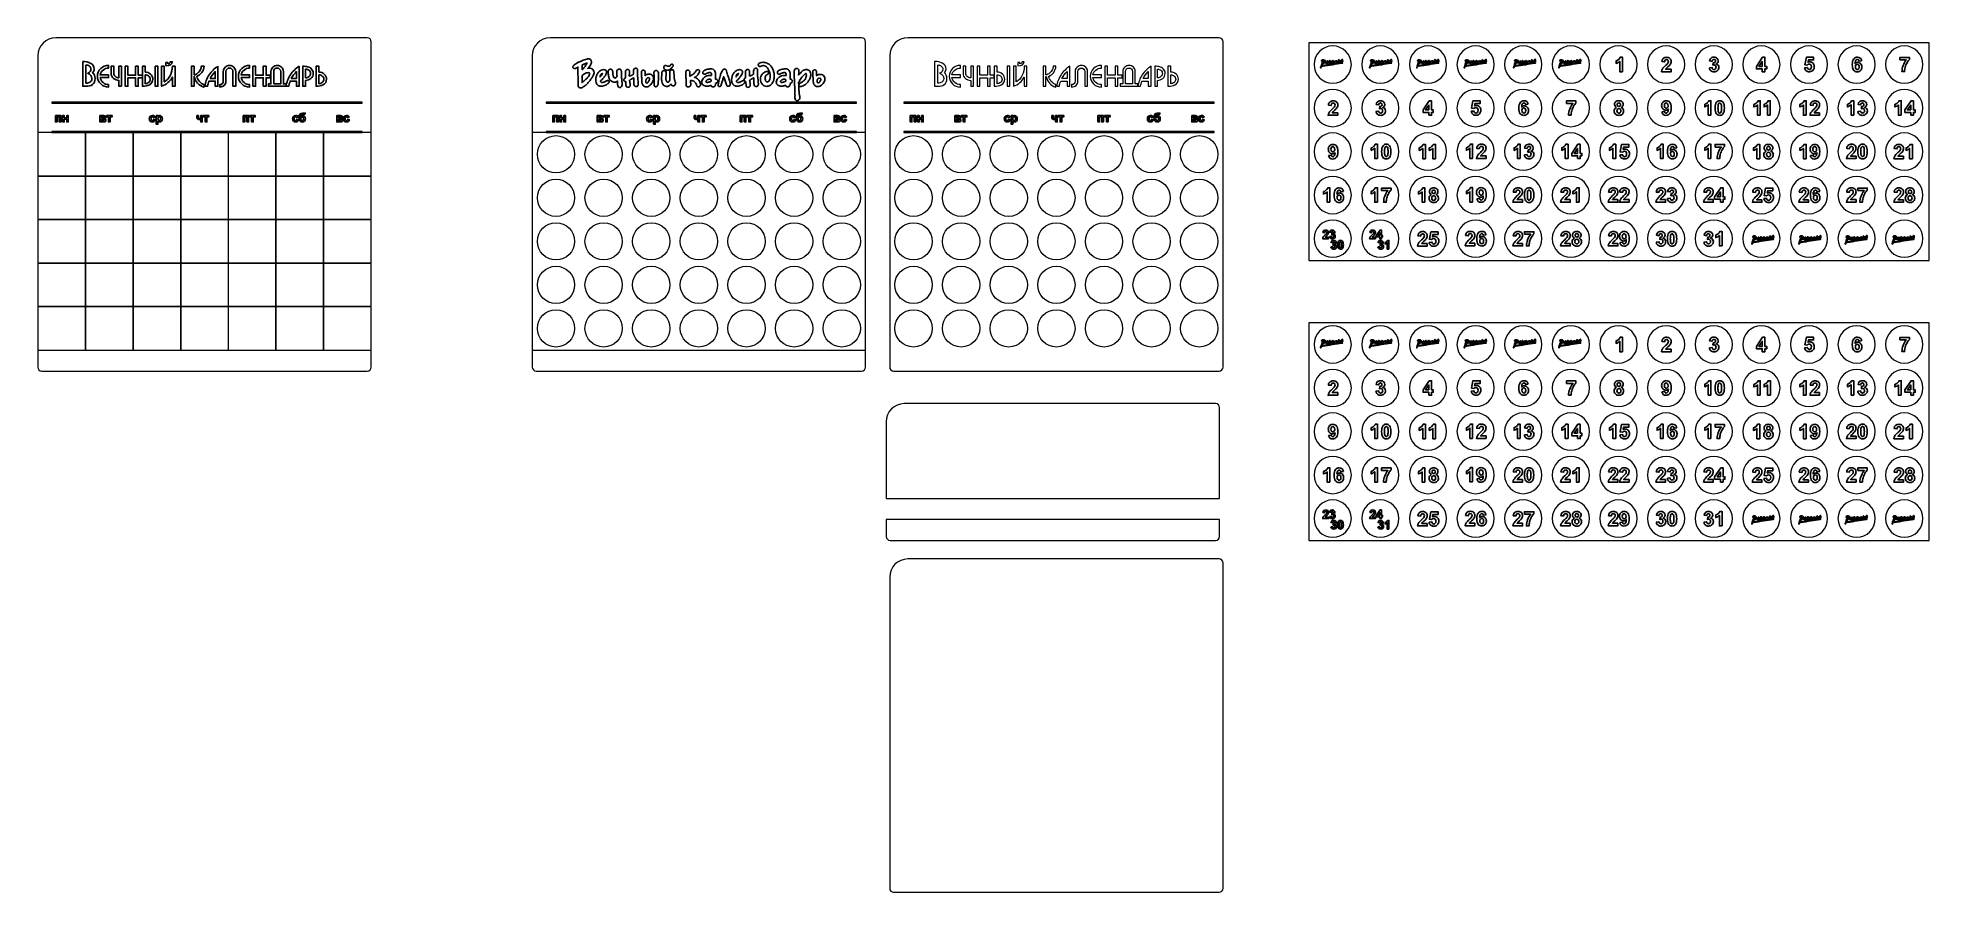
# Model space of a CAD drawing. Header units: millimetres. Extents: x -676 to 660, y -238 to 366.
import ezdxf

# ---------------------------------------------------------------- set-up
doc = ezdxf.new("R2010")
doc.units = ezdxf.units.MM
doc.header["$MEASUREMENT"] = 0
doc.layers.add('layer 1', color=7, linetype='Continuous')

msp = doc.modelspace()

# ---------------------------------------------------------------- linework, layer by layer
at = {"layer": 'layer 1', "color": 250, "lineweight": 20}
for points in [[(-675.9308, 268.0168), (-642.299, 268.0168), (-642.299, 298.7686), (-675.9308, 298.7686), (-675.9308, 268.0168)], [(-642.2999, 268.0168), (-608.6681, 268.0168), (-608.6681, 298.7686), (-642.2999, 298.7686), (-642.2999, 268.0168)], [(-608.669, 268.0168), (-575.0372, 268.0168), (-575.0372, 298.7686), (-608.669, 298.7686), (-608.669, 268.0168)], [(-575.0382, 268.0168), (-541.4062, 268.0168), (-541.4062, 298.7686), (-575.0382, 298.7686), (-575.0382, 268.0168)], [(-541.4073, 268.0168), (-507.7753, 268.0168), (-507.7753, 298.7686), (-541.4073, 298.7686), (-541.4073, 268.0168)], [(-507.7764, 268.0168), (-474.1446, 268.0168), (-474.1446, 298.7686), (-507.7764, 298.7686), (-507.7764, 268.0168)], [(-474.1455, 268.0168), (-440.5137, 268.0168), (-440.5137, 298.7686), (-474.1455, 298.7686), (-474.1455, 268.0168)], [(-326.8446, 145.0088), (-91.4206, 145.0088), (-91.4206, 298.7686), (-326.8446, 298.7686), (-326.8446, 145.0088)], [(-675.9308, 237.2652), (-642.299, 237.2652), (-642.299, 268.017), (-675.9308, 268.017), (-675.9308, 237.2652)], [(-642.2999, 237.2652), (-608.6681, 237.2652), (-608.6681, 268.017), (-642.2999, 268.017), (-642.2999, 237.2652)], [(-608.669, 237.2652), (-575.0372, 237.2652), (-575.0372, 268.017), (-608.669, 268.017), (-608.669, 237.2652)], [(-575.0382, 237.2652), (-541.4062, 237.2652), (-541.4062, 268.017), (-575.0382, 268.017), (-575.0382, 237.2652)], [(-541.4073, 237.2652), (-507.7753, 237.2652), (-507.7753, 268.017), (-541.4073, 268.017), (-541.4073, 237.2652)], [(-507.7764, 237.2652), (-474.1446, 237.2652), (-474.1446, 268.017), (-507.7764, 268.017), (-507.7764, 237.2652)], [(-474.1455, 237.2652), (-440.5137, 237.2652), (-440.5137, 268.017), (-474.1455, 268.017), (-474.1455, 237.2652)], [(-675.9308, 206.5137), (-642.299, 206.5137), (-642.299, 237.2655), (-675.9308, 237.2655), (-675.9308, 206.5137)], [(-642.2999, 206.5137), (-608.6681, 206.5137), (-608.6681, 237.2655), (-642.2999, 237.2655), (-642.2999, 206.5137)], [(-608.669, 206.5137), (-575.0372, 206.5137), (-575.0372, 237.2655), (-608.669, 237.2655), (-608.669, 206.5137)], [(-575.0382, 206.5137), (-541.4062, 206.5137), (-541.4062, 237.2655), (-575.0382, 237.2655), (-575.0382, 206.5137)], [(-541.4073, 206.5137), (-507.7753, 206.5137), (-507.7753, 237.2655), (-541.4073, 237.2655), (-541.4073, 206.5137)], [(-507.7764, 206.5137), (-474.1446, 206.5137), (-474.1446, 237.2655), (-507.7764, 237.2655), (-507.7764, 206.5137)], [(-474.1455, 206.5137), (-440.5137, 206.5137), (-440.5137, 237.2655), (-474.1455, 237.2655), (-474.1455, 206.5137)], [(-675.9308, 175.7621), (-642.299, 175.7621), (-642.299, 206.5139), (-675.9308, 206.5139), (-675.9308, 175.7621)], [(-642.2999, 175.7621), (-608.6681, 175.7621), (-608.6681, 206.5139), (-642.2999, 206.5139), (-642.2999, 175.7621)], [(-608.669, 175.7621), (-575.0372, 175.7621), (-575.0372, 206.5139), (-608.669, 206.5139), (-608.669, 175.7621)], [(-575.0382, 175.7621), (-541.4062, 175.7621), (-541.4062, 206.5139), (-575.0382, 206.5139), (-575.0382, 175.7621)], [(-541.4073, 175.7621), (-507.7753, 175.7621), (-507.7753, 206.5139), (-541.4073, 206.5139), (-541.4073, 175.7621)], [(-507.7764, 175.7621), (-474.1446, 175.7621), (-474.1446, 206.5139), (-507.7764, 206.5139), (-507.7764, 175.7621)], [(-474.1455, 175.7621), (-440.5137, 175.7621), (-440.5137, 206.5139), (-474.1455, 206.5139), (-474.1455, 175.7621)], [(-675.9308, 145.0106), (-642.299, 145.0106), (-642.299, 175.7624), (-675.9308, 175.7624), (-675.9308, 145.0106)], [(-642.2999, 145.0106), (-608.6681, 145.0106), (-608.6681, 175.7624), (-642.2999, 175.7624), (-642.2999, 145.0106)], [(-608.669, 145.0106), (-575.0372, 145.0106), (-575.0372, 175.7624), (-608.669, 175.7624), (-608.669, 145.0106)], [(-575.0382, 145.0106), (-541.4062, 145.0106), (-541.4062, 175.7624), (-575.0382, 175.7624), (-575.0382, 145.0106)], [(-541.4073, 145.0106), (-507.7753, 145.0106), (-507.7753, 175.7624), (-541.4073, 175.7624), (-541.4073, 145.0106)], [(-507.7764, 145.0106), (-474.1446, 145.0106), (-474.1446, 175.7624), (-507.7764, 175.7624), (-507.7764, 145.0106)], [(-474.1455, 145.0106), (-440.5137, 145.0106), (-440.5137, 175.7624), (-474.1455, 175.7624), (-474.1455, 145.0106)]]:
    msp.add_lwpolyline(points, close=True, dxfattribs=at)
for centre in [(-310.0287, 283.3926), (-276.3967, 283.3926), (-242.7647, 283.3926), (-209.1327, 283.3926), (-175.5007, 283.3926), (-141.8687, 283.3926), (-108.2367, 283.3926), (-310.0287, 252.6406), (-276.3967, 252.6406), (-242.7647, 252.6406), (-209.1327, 252.6406), (-175.5007, 252.6406), (-141.8687, 252.6406), (-108.2367, 252.6406), (-310.0287, 221.8886), (-276.3967, 221.8886), (-242.7647, 221.8886), (-209.1327, 221.8886), (-175.5007, 221.8886), (-141.8687, 221.8886), (-108.2367, 221.8886), (-310.0287, 191.1366), (-276.3967, 191.1366), (-242.7647, 191.1366), (-209.1327, 191.1366), (-175.5007, 191.1366), (-141.8687, 191.1366), (-108.2367, 191.1366), (-310.0287, 160.3846), (-276.3967, 160.3846), (-242.7647, 160.3846), (-209.1327, 160.3846), (-175.5007, 160.3846), (-141.8687, 160.3846), (-108.2367, 160.3846)]:
    msp.add_ellipse(centre, major_axis=(0, 13.1651), ratio=1, dxfattribs=at)
at = {"layer": 'layer 1', "color": 242, "lineweight": 20}
for centre in [(-57.5893, 283.3926), (-23.9573, 283.3926), (9.6747, 283.3926), (43.3067, 283.3926), (76.9387, 283.3926), (110.5707, 283.3926), (144.2027, 283.3926), (-57.5893, 252.6406), (-23.9573, 252.6406), (9.6747, 252.6406), (43.3067, 252.6406), (76.9387, 252.6406), (110.5707, 252.6406), (144.2027, 252.6406), (-57.5893, 221.8886), (-23.9573, 221.8886), (9.6747, 221.8886), (43.3067, 221.8886), (76.9387, 221.8886), (110.5707, 221.8886), (144.2027, 221.8886), (-57.5893, 191.1366), (-23.9573, 191.1366), (9.6747, 191.1366), (43.3067, 191.1366), (76.9387, 191.1366), (110.5707, 191.1366), (144.2027, 191.1366), (-57.5893, 160.3846), (-23.9573, 160.3846), (9.6747, 160.3846), (43.3067, 160.3846), (76.9387, 160.3846), (110.5707, 160.3846), (144.2027, 160.3846)]:
    msp.add_ellipse(centre, major_axis=(0, 13.1651), ratio=1, dxfattribs=at)
at = {"layer": 'layer 1', "color": 254, "lineweight": 20}
for points, knots in [([(-663.184, 365.6892), (-663.184, 365.6892), (-443.3019, 365.6892), (-443.3019, 365.6892), (-443.3019, 365.6892), (-441.7683, 365.6892), (-440.5136, 364.4345), (-440.5136, 362.9009), (-440.5136, 362.9009), (-440.5136, 362.9009), (-440.5136, 133.0603), (-440.5136, 133.0603), (-440.5136, 133.0603), (-440.5136, 131.5267), (-441.7683, 130.272), (-443.3019, 130.272), (-443.3019, 130.272), (-443.3019, 130.272), (-673.1425, 130.272), (-673.1425, 130.272), (-673.1425, 130.272), (-674.6761, 130.272), (-675.9308, 131.5267), (-675.9308, 133.0603), (-675.9308, 133.0603), (-675.9308, 133.0603), (-675.9308, 352.9424), (-675.9308, 352.9424), (-675.9308, 352.9424), (-675.9308, 359.9532), (-670.1948, 365.6892), (-663.184, 365.6892)], [0, 0, 0, 0, 0.111111111, 0.111111111, 0.111111111, 0.111111111, 0.222222222, 0.222222222, 0.222222222, 0.222222222, 0.333333333, 0.333333333, 0.333333333, 0.333333333, 0.444444444, 0.444444444, 0.444444444, 0.444444444, 0.555555556, 0.555555556, 0.555555556, 0.555555556, 0.666666667, 0.666666667, 0.666666667, 0.666666667, 0.777777778, 0.777777778, 0.777777778, 0.777777778, 1, 1, 1, 1]), ([(-314.0978, 365.6892), (-314.0978, 365.6892), (-94.2157, 365.6892), (-94.2157, 365.6892), (-94.2157, 365.6892), (-92.6821, 365.6892), (-91.4274, 364.4345), (-91.4274, 362.9009), (-91.4274, 362.9009), (-91.4274, 362.9009), (-91.4274, 133.0603), (-91.4274, 133.0603), (-91.4274, 133.0603), (-91.4274, 131.5267), (-92.6821, 130.272), (-94.2157, 130.272), (-94.2157, 130.272), (-94.2157, 130.272), (-324.0563, 130.272), (-324.0563, 130.272), (-324.0563, 130.272), (-325.5899, 130.272), (-326.8446, 131.5267), (-326.8446, 133.0603), (-326.8446, 133.0603), (-326.8446, 133.0603), (-326.8446, 352.9424), (-326.8446, 352.9424), (-326.8446, 352.9424), (-326.8446, 359.9532), (-321.1086, 365.6892), (-314.0978, 365.6892)], [0, 0, 0, 0, 0.111111111, 0.111111111, 0.111111111, 0.111111111, 0.222222222, 0.222222222, 0.222222222, 0.222222222, 0.333333333, 0.333333333, 0.333333333, 0.333333333, 0.444444444, 0.444444444, 0.444444444, 0.444444444, 0.555555556, 0.555555556, 0.555555556, 0.555555556, 0.666666667, 0.666666667, 0.666666667, 0.666666667, 0.777777778, 0.777777778, 0.777777778, 0.777777778, 1, 1, 1, 1]), ([(-61.6584, 365.6892), (-61.6584, 365.6892), (158.2237, 365.6892), (158.2237, 365.6892), (158.2237, 365.6892), (159.7573, 365.6892), (161.012, 364.4345), (161.012, 362.9009), (161.012, 362.9009), (161.012, 362.9009), (161.012, 133.0603), (161.012, 133.0603), (161.012, 133.0603), (161.012, 131.5267), (159.7573, 130.272), (158.2237, 130.272), (158.2237, 130.272), (158.2237, 130.272), (-71.6169, 130.272), (-71.6169, 130.272), (-71.6169, 130.272), (-73.1505, 130.272), (-74.4052, 131.5267), (-74.4052, 133.0603), (-74.4052, 133.0603), (-74.4052, 133.0603), (-74.4052, 352.9424), (-74.4052, 352.9424), (-74.4052, 352.9424), (-74.4052, 359.9532), (-68.6692, 365.6892), (-61.6584, 365.6892)], [0, 0, 0, 0, 0.111111111, 0.111111111, 0.111111111, 0.111111111, 0.222222222, 0.222222222, 0.222222222, 0.222222222, 0.333333333, 0.333333333, 0.333333333, 0.333333333, 0.444444444, 0.444444444, 0.444444444, 0.444444444, 0.555555556, 0.555555556, 0.555555556, 0.555555556, 0.666666667, 0.666666667, 0.666666667, 0.666666667, 0.777777778, 0.777777778, 0.777777778, 0.777777778, 1, 1, 1, 1]), ([(-64.1009, 107.2043), (-64.1009, 107.2043), (155.7812, 107.2043), (155.7812, 107.2043), (155.7812, 107.2043), (157.3148, 107.2043), (158.5695, 105.9496), (158.5695, 104.416), (158.5695, 104.416), (158.5695, 104.416), (158.5695, 40.2837), (158.5695, 40.2837), (158.5695, 40.2837), (158.5695, 40.2837), (-76.8477, 40.2837), (-76.8477, 40.2837), (-76.8477, 40.2837), (-76.8477, 40.2837), (-76.8477, 94.4575), (-76.8477, 94.4575), (-76.8477, 94.4575), (-76.8477, 101.4683), (-71.1117, 107.2043), (-64.1009, 107.2043)], [0, 0, 0, 0, 0.142857143, 0.142857143, 0.142857143, 0.142857143, 0.285714286, 0.285714286, 0.285714286, 0.285714286, 0.428571429, 0.428571429, 0.428571429, 0.428571429, 0.571428571, 0.571428571, 0.571428571, 0.571428571, 0.714285714, 0.714285714, 0.714285714, 0.714285714, 1, 1, 1, 1]), ([(158.5695, 25.3081), (158.5695, 25.3081), (158.5695, 13.3596), (158.5695, 13.3596), (158.5695, 13.3596), (158.5695, 11.826), (157.3148, 10.5713), (155.7812, 10.5713), (155.7812, 10.5713), (155.7812, 10.5713), (-74.0594, 10.5713), (-74.0594, 10.5713), (-74.0594, 10.5713), (-75.593, 10.5713), (-76.8477, 11.826), (-76.8477, 13.3596), (-76.8477, 13.3596), (-76.8477, 13.3596), (-76.8477, 25.3081), (-76.8477, 25.3081), (-76.8477, 25.3081), (-76.8477, 25.3081), (158.5695, 25.3081), (158.5695, 25.3081)], [0, 0, 0, 0, 0.142857143, 0.142857143, 0.142857143, 0.142857143, 0.285714286, 0.285714286, 0.285714286, 0.285714286, 0.428571429, 0.428571429, 0.428571429, 0.428571429, 0.571428571, 0.571428571, 0.571428571, 0.571428571, 0.714285714, 0.714285714, 0.714285714, 0.714285714, 1, 1, 1, 1]), ([(-61.6584, -2.5437), (-61.6584, -2.5437), (158.2237, -2.5437), (158.2237, -2.5437), (158.2237, -2.5437), (159.7573, -2.5437), (161.012, -3.7984), (161.012, -5.332), (161.012, -5.332), (161.012, -5.332), (161.012, -235.1726), (161.012, -235.1726), (161.012, -235.1726), (161.012, -236.7062), (159.7573, -237.9609), (158.2237, -237.9609), (158.2237, -237.9609), (158.2237, -237.9609), (-71.6169, -237.9609), (-71.6169, -237.9609), (-71.6169, -237.9609), (-73.1505, -237.9609), (-74.4052, -236.7062), (-74.4052, -235.1726), (-74.4052, -235.1726), (-74.4052, -235.1726), (-74.4052, -15.2905), (-74.4052, -15.2905), (-74.4052, -15.2905), (-74.4052, -8.2797), (-68.6692, -2.5437), (-61.6584, -2.5437)], [0, 0, 0, 0, 0.111111111, 0.111111111, 0.111111111, 0.111111111, 0.222222222, 0.222222222, 0.222222222, 0.222222222, 0.333333333, 0.333333333, 0.333333333, 0.333333333, 0.444444444, 0.444444444, 0.444444444, 0.444444444, 0.555555556, 0.555555556, 0.555555556, 0.555555556, 0.666666667, 0.666666667, 0.666666667, 0.666666667, 0.777777778, 0.777777778, 0.777777778, 0.777777778, 1, 1, 1, 1])]:
    msp.add_open_spline(points, degree=3, knots=knots, dxfattribs=at)
at = {"layer": 'layer 1', "color": 250, "lineweight": 20}
for points, knots in [([(221.6275, 362.1824), (221.6275, 362.1824), (457.0516, 362.1824), (457.0516, 362.1824), (457.0516, 362.1824), (457.0516, 362.1824), (659.621, 362.1824), (659.621, 362.1824), (659.621, 362.1824), (659.621, 362.1824), (659.621, 208.4226), (659.621, 208.4226), (659.621, 208.4226), (659.621, 208.4226), (457.0516, 208.4226), (457.0516, 208.4226), (457.0516, 208.4226), (457.0516, 208.4226), (221.6275, 208.4226), (221.6275, 208.4226), (221.6275, 208.4226), (221.6275, 208.4226), (221.6275, 362.1824), (221.6275, 362.1824)], [0, 0, 0, 0, 0.142857143, 0.142857143, 0.142857143, 0.142857143, 0.285714286, 0.285714286, 0.285714286, 0.285714286, 0.428571429, 0.428571429, 0.428571429, 0.428571429, 0.571428571, 0.571428571, 0.571428571, 0.571428571, 0.714285714, 0.714285714, 0.714285714, 0.714285714, 1, 1, 1, 1]), ([(238.4434, 359.9715), (245.7142, 359.9715), (251.6085, 354.0772), (251.6085, 346.8064), (251.6085, 346.8064), (251.6085, 339.5356), (245.7142, 333.6413), (238.4434, 333.6413), (238.4434, 333.6413), (231.1726, 333.6413), (225.2783, 339.5356), (225.2783, 346.8064), (225.2783, 346.8064), (225.2783, 354.0772), (231.1726, 359.9715), (238.4434, 359.9715)], [0, 0, 0, 0, 0.2, 0.2, 0.2, 0.2, 0.4, 0.4, 0.4, 0.4, 0.6, 0.6, 0.6, 0.6, 1, 1, 1, 1]), ([(234.6901, 349.4102), (234.8582, 349.3475), (234.9945, 349.1853), (234.9945, 349.0479), (234.9945, 349.0479), (234.9945, 348.9105), (234.8582, 348.8499), (234.6901, 348.9126), (234.6901, 348.9126), (234.522, 348.9753), (234.3858, 349.1375), (234.3858, 349.2749), (234.3858, 349.2749), (234.3858, 349.4123), (234.522, 349.4729), (234.6901, 349.4102)], [0, 0, 0, 0, 0.2, 0.2, 0.2, 0.2, 0.4, 0.4, 0.4, 0.4, 0.6, 0.6, 0.6, 0.6, 1, 1, 1, 1]), ([(272.0754, 359.9715), (279.3462, 359.9715), (285.2405, 354.0772), (285.2405, 346.8064), (285.2405, 346.8064), (285.2405, 339.5356), (279.3462, 333.6413), (272.0754, 333.6413), (272.0754, 333.6413), (264.8046, 333.6413), (258.9103, 339.5356), (258.9103, 346.8064), (258.9103, 346.8064), (258.9103, 354.0772), (264.8046, 359.9715), (272.0754, 359.9715)], [0, 0, 0, 0, 0.2, 0.2, 0.2, 0.2, 0.4, 0.4, 0.4, 0.4, 0.6, 0.6, 0.6, 0.6, 1, 1, 1, 1]), ([(269.2904, 349.4102), (269.4585, 349.3475), (269.5948, 349.1853), (269.5948, 349.0479), (269.5948, 349.0479), (269.5948, 348.9105), (269.4585, 348.8499), (269.2904, 348.9126), (269.2904, 348.9126), (269.1223, 348.9753), (268.9861, 349.1375), (268.9861, 349.2749), (268.9861, 349.2749), (268.9861, 349.4123), (269.1223, 349.4729), (269.2904, 349.4102)], [0, 0, 0, 0, 0.2, 0.2, 0.2, 0.2, 0.4, 0.4, 0.4, 0.4, 0.6, 0.6, 0.6, 0.6, 1, 1, 1, 1]), ([(305.7074, 359.9715), (312.9782, 359.9715), (318.8725, 354.0772), (318.8725, 346.8064), (318.8725, 346.8064), (318.8725, 339.5356), (312.9782, 333.6413), (305.7074, 333.6413), (305.7074, 333.6413), (298.4366, 333.6413), (292.5423, 339.5356), (292.5423, 346.8064), (292.5423, 346.8064), (292.5423, 354.0772), (298.4366, 359.9715), (305.7074, 359.9715)], [0, 0, 0, 0, 0.2, 0.2, 0.2, 0.2, 0.4, 0.4, 0.4, 0.4, 0.6, 0.6, 0.6, 0.6, 1, 1, 1, 1]), ([(302.5049, 349.4102), (302.673, 349.3475), (302.8093, 349.1853), (302.8093, 349.0479), (302.8093, 349.0479), (302.8093, 348.9105), (302.673, 348.8499), (302.5049, 348.9126), (302.5049, 348.9126), (302.3368, 348.9753), (302.2006, 349.1375), (302.2006, 349.2749), (302.2006, 349.2749), (302.2006, 349.4123), (302.3368, 349.4729), (302.5049, 349.4102)], [0, 0, 0, 0, 0.2, 0.2, 0.2, 0.2, 0.4, 0.4, 0.4, 0.4, 0.6, 0.6, 0.6, 0.6, 1, 1, 1, 1]), ([(339.3394, 359.9715), (346.6102, 359.9715), (352.5045, 354.0772), (352.5045, 346.8064), (352.5045, 346.8064), (352.5045, 339.5356), (346.6102, 333.6413), (339.3394, 333.6413), (339.3394, 333.6413), (332.0686, 333.6413), (326.1743, 339.5356), (326.1743, 346.8064), (326.1743, 346.8064), (326.1743, 354.0772), (332.0686, 359.9715), (339.3394, 359.9715)], [0, 0, 0, 0, 0.2, 0.2, 0.2, 0.2, 0.4, 0.4, 0.4, 0.4, 0.6, 0.6, 0.6, 0.6, 1, 1, 1, 1]), ([(336.1369, 349.4102), (336.305, 349.3475), (336.4413, 349.1853), (336.4413, 349.0479), (336.4413, 349.0479), (336.4413, 348.9105), (336.305, 348.8499), (336.1369, 348.9126), (336.1369, 348.9126), (335.9688, 348.9753), (335.8326, 349.1375), (335.8326, 349.2749), (335.8326, 349.2749), (335.8326, 349.4123), (335.9688, 349.4729), (336.1369, 349.4102)], [0, 0, 0, 0, 0.2, 0.2, 0.2, 0.2, 0.4, 0.4, 0.4, 0.4, 0.6, 0.6, 0.6, 0.6, 1, 1, 1, 1]), ([(372.9714, 359.9715), (380.2422, 359.9715), (386.1365, 354.0772), (386.1365, 346.8064), (386.1365, 346.8064), (386.1365, 339.5356), (380.2422, 333.6413), (372.9714, 333.6413), (372.9714, 333.6413), (365.7006, 333.6413), (359.8063, 339.5356), (359.8063, 346.8064), (359.8063, 346.8064), (359.8063, 354.0772), (365.7006, 359.9715), (372.9714, 359.9715)], [0, 0, 0, 0, 0.2, 0.2, 0.2, 0.2, 0.4, 0.4, 0.4, 0.4, 0.6, 0.6, 0.6, 0.6, 1, 1, 1, 1]), ([(370.9249, 349.4102), (371.093, 349.3475), (371.2293, 349.1853), (371.2293, 349.0479), (371.2293, 349.0479), (371.2293, 348.9105), (371.093, 348.8499), (370.9249, 348.9126), (370.9249, 348.9126), (370.7568, 348.9753), (370.6206, 349.1375), (370.6206, 349.2749), (370.6206, 349.2749), (370.6206, 349.4123), (370.7568, 349.4729), (370.9249, 349.4102)], [0, 0, 0, 0, 0.2, 0.2, 0.2, 0.2, 0.4, 0.4, 0.4, 0.4, 0.6, 0.6, 0.6, 0.6, 1, 1, 1, 1]), ([(406.6034, 359.9715), (413.8742, 359.9715), (419.7685, 354.0772), (419.7685, 346.8064), (419.7685, 346.8064), (419.7685, 339.5356), (413.8742, 333.6413), (406.6034, 333.6413), (406.6034, 333.6413), (399.3326, 333.6413), (393.4383, 339.5356), (393.4383, 346.8064), (393.4383, 346.8064), (393.4383, 354.0772), (399.3326, 359.9715), (406.6034, 359.9715)], [0, 0, 0, 0, 0.2, 0.2, 0.2, 0.2, 0.4, 0.4, 0.4, 0.4, 0.6, 0.6, 0.6, 0.6, 1, 1, 1, 1]), ([(402.8501, 349.4102), (403.0182, 349.3475), (403.1545, 349.1853), (403.1545, 349.0479), (403.1545, 349.0479), (403.1545, 348.9105), (403.0182, 348.8499), (402.8501, 348.9126), (402.8501, 348.9126), (402.682, 348.9753), (402.5458, 349.1375), (402.5458, 349.2749), (402.5458, 349.2749), (402.5458, 349.4123), (402.682, 349.4729), (402.8501, 349.4102)], [0, 0, 0, 0, 0.2, 0.2, 0.2, 0.2, 0.4, 0.4, 0.4, 0.4, 0.6, 0.6, 0.6, 0.6, 1, 1, 1, 1]), ([(440.2354, 359.9715), (447.5062, 359.9715), (453.4005, 354.0772), (453.4005, 346.8064), (453.4005, 346.8064), (453.4005, 339.5356), (447.5062, 333.6413), (440.2354, 333.6413), (440.2354, 333.6413), (432.9646, 333.6413), (427.0703, 339.5356), (427.0703, 346.8064), (427.0703, 346.8064), (427.0703, 354.0772), (432.9646, 359.9715), (440.2354, 359.9715)], [0, 0, 0, 0, 0.2, 0.2, 0.2, 0.2, 0.4, 0.4, 0.4, 0.4, 0.6, 0.6, 0.6, 0.6, 1, 1, 1, 1]), ([(473.8674, 359.9715), (481.1382, 359.9715), (487.0325, 354.0772), (487.0325, 346.8064), (487.0325, 346.8064), (487.0325, 339.5356), (481.1382, 333.6413), (473.8674, 333.6413), (473.8674, 333.6413), (466.5966, 333.6413), (460.7023, 339.5356), (460.7023, 346.8064), (460.7023, 346.8064), (460.7023, 354.0772), (466.5966, 359.9715), (473.8674, 359.9715)], [0, 0, 0, 0, 0.2, 0.2, 0.2, 0.2, 0.4, 0.4, 0.4, 0.4, 0.6, 0.6, 0.6, 0.6, 1, 1, 1, 1]), ([(507.4994, 359.9715), (514.7702, 359.9715), (520.6645, 354.0772), (520.6645, 346.8064), (520.6645, 346.8064), (520.6645, 339.5356), (514.7702, 333.6413), (507.4994, 333.6413), (507.4994, 333.6413), (500.2286, 333.6413), (494.3343, 339.5356), (494.3343, 346.8064), (494.3343, 346.8064), (494.3343, 354.0772), (500.2286, 359.9715), (507.4994, 359.9715)], [0, 0, 0, 0, 0.2, 0.2, 0.2, 0.2, 0.4, 0.4, 0.4, 0.4, 0.6, 0.6, 0.6, 0.6, 1, 1, 1, 1]), ([(541.1314, 359.9715), (548.4022, 359.9715), (554.2965, 354.0772), (554.2965, 346.8064), (554.2965, 346.8064), (554.2965, 339.5356), (548.4022, 333.6413), (541.1314, 333.6413), (541.1314, 333.6413), (533.8606, 333.6413), (527.9663, 339.5356), (527.9663, 346.8064), (527.9663, 346.8064), (527.9663, 354.0772), (533.8606, 359.9715), (541.1314, 359.9715)], [0, 0, 0, 0, 0.2, 0.2, 0.2, 0.2, 0.4, 0.4, 0.4, 0.4, 0.6, 0.6, 0.6, 0.6, 1, 1, 1, 1]), ([(574.7634, 359.9715), (582.0342, 359.9715), (587.9285, 354.0772), (587.9285, 346.8064), (587.9285, 346.8064), (587.9285, 339.5356), (582.0342, 333.6413), (574.7634, 333.6413), (574.7634, 333.6413), (567.4926, 333.6413), (561.5983, 339.5356), (561.5983, 346.8064), (561.5983, 346.8064), (561.5983, 354.0772), (567.4926, 359.9715), (574.7634, 359.9715)], [0, 0, 0, 0, 0.2, 0.2, 0.2, 0.2, 0.4, 0.4, 0.4, 0.4, 0.6, 0.6, 0.6, 0.6, 1, 1, 1, 1]), ([(608.3954, 359.9715), (615.6662, 359.9715), (621.5605, 354.0772), (621.5605, 346.8064), (621.5605, 346.8064), (621.5605, 339.5356), (615.6662, 333.6413), (608.3954, 333.6413), (608.3954, 333.6413), (601.1246, 333.6413), (595.2303, 339.5356), (595.2303, 346.8064), (595.2303, 346.8064), (595.2303, 354.0772), (601.1246, 359.9715), (608.3954, 359.9715)], [0, 0, 0, 0, 0.2, 0.2, 0.2, 0.2, 0.4, 0.4, 0.4, 0.4, 0.6, 0.6, 0.6, 0.6, 1, 1, 1, 1]), ([(642.0274, 359.9715), (649.2982, 359.9715), (655.1925, 354.0772), (655.1925, 346.8064), (655.1925, 346.8064), (655.1925, 339.5356), (649.2982, 333.6413), (642.0274, 333.6413), (642.0274, 333.6413), (634.7566, 333.6413), (628.8623, 339.5356), (628.8623, 346.8064), (628.8623, 346.8064), (628.8623, 354.0772), (634.7566, 359.9715), (642.0274, 359.9715)], [0, 0, 0, 0, 0.2, 0.2, 0.2, 0.2, 0.4, 0.4, 0.4, 0.4, 0.6, 0.6, 0.6, 0.6, 1, 1, 1, 1]), ([(238.4434, 329.2195), (245.7142, 329.2195), (251.6085, 323.3252), (251.6085, 316.0544), (251.6085, 316.0544), (251.6085, 308.7836), (245.7142, 302.8893), (238.4434, 302.8893), (238.4434, 302.8893), (231.1726, 302.8893), (225.2783, 308.7836), (225.2783, 316.0544), (225.2783, 316.0544), (225.2783, 323.3252), (231.1726, 329.2195), (238.4434, 329.2195)], [0, 0, 0, 0, 0.2, 0.2, 0.2, 0.2, 0.4, 0.4, 0.4, 0.4, 0.6, 0.6, 0.6, 0.6, 1, 1, 1, 1]), ([(272.0754, 329.2195), (279.3462, 329.2195), (285.2405, 323.3252), (285.2405, 316.0544), (285.2405, 316.0544), (285.2405, 308.7836), (279.3462, 302.8893), (272.0754, 302.8893), (272.0754, 302.8893), (264.8046, 302.8893), (258.9103, 308.7836), (258.9103, 316.0544), (258.9103, 316.0544), (258.9103, 323.3252), (264.8046, 329.2195), (272.0754, 329.2195)], [0, 0, 0, 0, 0.2, 0.2, 0.2, 0.2, 0.4, 0.4, 0.4, 0.4, 0.6, 0.6, 0.6, 0.6, 1, 1, 1, 1]), ([(305.7074, 329.2195), (312.9782, 329.2195), (318.8725, 323.3252), (318.8725, 316.0544), (318.8725, 316.0544), (318.8725, 308.7836), (312.9782, 302.8893), (305.7074, 302.8893), (305.7074, 302.8893), (298.4366, 302.8893), (292.5423, 308.7836), (292.5423, 316.0544), (292.5423, 316.0544), (292.5423, 323.3252), (298.4366, 329.2195), (305.7074, 329.2195)], [0, 0, 0, 0, 0.2, 0.2, 0.2, 0.2, 0.4, 0.4, 0.4, 0.4, 0.6, 0.6, 0.6, 0.6, 1, 1, 1, 1]), ([(339.3394, 329.2195), (346.6102, 329.2195), (352.5045, 323.3252), (352.5045, 316.0544), (352.5045, 316.0544), (352.5045, 308.7836), (346.6102, 302.8893), (339.3394, 302.8893), (339.3394, 302.8893), (332.0686, 302.8893), (326.1743, 308.7836), (326.1743, 316.0544), (326.1743, 316.0544), (326.1743, 323.3252), (332.0686, 329.2195), (339.3394, 329.2195)], [0, 0, 0, 0, 0.2, 0.2, 0.2, 0.2, 0.4, 0.4, 0.4, 0.4, 0.6, 0.6, 0.6, 0.6, 1, 1, 1, 1]), ([(372.9714, 329.2195), (380.2422, 329.2195), (386.1365, 323.3252), (386.1365, 316.0544), (386.1365, 316.0544), (386.1365, 308.7836), (380.2422, 302.8893), (372.9714, 302.8893), (372.9714, 302.8893), (365.7006, 302.8893), (359.8063, 308.7836), (359.8063, 316.0544), (359.8063, 316.0544), (359.8063, 323.3252), (365.7006, 329.2195), (372.9714, 329.2195)], [0, 0, 0, 0, 0.2, 0.2, 0.2, 0.2, 0.4, 0.4, 0.4, 0.4, 0.6, 0.6, 0.6, 0.6, 1, 1, 1, 1]), ([(406.6034, 329.2195), (413.8742, 329.2195), (419.7685, 323.3252), (419.7685, 316.0544), (419.7685, 316.0544), (419.7685, 308.7836), (413.8742, 302.8893), (406.6034, 302.8893), (406.6034, 302.8893), (399.3326, 302.8893), (393.4383, 308.7836), (393.4383, 316.0544), (393.4383, 316.0544), (393.4383, 323.3252), (399.3326, 329.2195), (406.6034, 329.2195)], [0, 0, 0, 0, 0.2, 0.2, 0.2, 0.2, 0.4, 0.4, 0.4, 0.4, 0.6, 0.6, 0.6, 0.6, 1, 1, 1, 1]), ([(440.2354, 329.2195), (447.5062, 329.2195), (453.4005, 323.3252), (453.4005, 316.0544), (453.4005, 316.0544), (453.4005, 308.7836), (447.5062, 302.8893), (440.2354, 302.8893), (440.2354, 302.8893), (432.9646, 302.8893), (427.0703, 308.7836), (427.0703, 316.0544), (427.0703, 316.0544), (427.0703, 323.3252), (432.9646, 329.2195), (440.2354, 329.2195)], [0, 0, 0, 0, 0.2, 0.2, 0.2, 0.2, 0.4, 0.4, 0.4, 0.4, 0.6, 0.6, 0.6, 0.6, 1, 1, 1, 1]), ([(473.8674, 329.2195), (481.1382, 329.2195), (487.0325, 323.3252), (487.0325, 316.0544), (487.0325, 316.0544), (487.0325, 308.7836), (481.1382, 302.8893), (473.8674, 302.8893), (473.8674, 302.8893), (466.5966, 302.8893), (460.7023, 308.7836), (460.7023, 316.0544), (460.7023, 316.0544), (460.7023, 323.3252), (466.5966, 329.2195), (473.8674, 329.2195)], [0, 0, 0, 0, 0.2, 0.2, 0.2, 0.2, 0.4, 0.4, 0.4, 0.4, 0.6, 0.6, 0.6, 0.6, 1, 1, 1, 1]), ([(507.4994, 329.2195), (514.7702, 329.2195), (520.6645, 323.3252), (520.6645, 316.0544), (520.6645, 316.0544), (520.6645, 308.7836), (514.7702, 302.8893), (507.4994, 302.8893), (507.4994, 302.8893), (500.2286, 302.8893), (494.3343, 308.7836), (494.3343, 316.0544), (494.3343, 316.0544), (494.3343, 323.3252), (500.2286, 329.2195), (507.4994, 329.2195)], [0, 0, 0, 0, 0.2, 0.2, 0.2, 0.2, 0.4, 0.4, 0.4, 0.4, 0.6, 0.6, 0.6, 0.6, 1, 1, 1, 1]), ([(541.1314, 329.2195), (548.4022, 329.2195), (554.2965, 323.3252), (554.2965, 316.0544), (554.2965, 316.0544), (554.2965, 308.7836), (548.4022, 302.8893), (541.1314, 302.8893), (541.1314, 302.8893), (533.8606, 302.8893), (527.9663, 308.7836), (527.9663, 316.0544), (527.9663, 316.0544), (527.9663, 323.3252), (533.8606, 329.2195), (541.1314, 329.2195)], [0, 0, 0, 0, 0.2, 0.2, 0.2, 0.2, 0.4, 0.4, 0.4, 0.4, 0.6, 0.6, 0.6, 0.6, 1, 1, 1, 1]), ([(574.7634, 329.2195), (582.0342, 329.2195), (587.9285, 323.3252), (587.9285, 316.0544), (587.9285, 316.0544), (587.9285, 308.7836), (582.0342, 302.8893), (574.7634, 302.8893), (574.7634, 302.8893), (567.4926, 302.8893), (561.5983, 308.7836), (561.5983, 316.0544), (561.5983, 316.0544), (561.5983, 323.3252), (567.4926, 329.2195), (574.7634, 329.2195)], [0, 0, 0, 0, 0.2, 0.2, 0.2, 0.2, 0.4, 0.4, 0.4, 0.4, 0.6, 0.6, 0.6, 0.6, 1, 1, 1, 1]), ([(608.3954, 329.2195), (615.6662, 329.2195), (621.5605, 323.3252), (621.5605, 316.0544), (621.5605, 316.0544), (621.5605, 308.7836), (615.6662, 302.8893), (608.3954, 302.8893), (608.3954, 302.8893), (601.1246, 302.8893), (595.2303, 308.7836), (595.2303, 316.0544), (595.2303, 316.0544), (595.2303, 323.3252), (601.1246, 329.2195), (608.3954, 329.2195)], [0, 0, 0, 0, 0.2, 0.2, 0.2, 0.2, 0.4, 0.4, 0.4, 0.4, 0.6, 0.6, 0.6, 0.6, 1, 1, 1, 1]), ([(642.0274, 329.2195), (649.2982, 329.2195), (655.1925, 323.3252), (655.1925, 316.0544), (655.1925, 316.0544), (655.1925, 308.7836), (649.2982, 302.8893), (642.0274, 302.8893), (642.0274, 302.8893), (634.7566, 302.8893), (628.8623, 308.7836), (628.8623, 316.0544), (628.8623, 316.0544), (628.8623, 323.3252), (634.7566, 329.2195), (642.0274, 329.2195)], [0, 0, 0, 0, 0.2, 0.2, 0.2, 0.2, 0.4, 0.4, 0.4, 0.4, 0.6, 0.6, 0.6, 0.6, 1, 1, 1, 1]), ([(-665.9724, 320.2787), (-665.9724, 320.2787), (-446.8871, 320.2787), (-446.8871, 320.2787), (-446.8871, 320.2787), (-446.8871, 320.2787), (-446.8871, 319.4821), (-446.8871, 319.4821), (-446.8871, 319.4821), (-446.8871, 319.4821), (-665.9724, 319.4821), (-665.9724, 319.4821), (-665.9724, 319.4821), (-665.9724, 319.4821), (-665.9724, 320.2787), (-665.9724, 320.2787)], [0, 0, 0, 0, 0.2, 0.2, 0.2, 0.2, 0.4, 0.4, 0.4, 0.4, 0.6, 0.6, 0.6, 0.6, 1, 1, 1, 1]), ([(-316.8862, 320.2787), (-316.8862, 320.2787), (-97.8009, 320.2787), (-97.8009, 320.2787), (-97.8009, 320.2787), (-97.8009, 320.2787), (-97.8009, 319.4821), (-97.8009, 319.4821), (-97.8009, 319.4821), (-97.8009, 319.4821), (-316.8862, 319.4821), (-316.8862, 319.4821), (-316.8862, 319.4821), (-316.8862, 319.4821), (-316.8862, 320.2787), (-316.8862, 320.2787)], [0, 0, 0, 0, 0.2, 0.2, 0.2, 0.2, 0.4, 0.4, 0.4, 0.4, 0.6, 0.6, 0.6, 0.6, 1, 1, 1, 1]), ([(-64.4468, 320.2787), (-64.4468, 320.2787), (154.6385, 320.2787), (154.6385, 320.2787), (154.6385, 320.2787), (154.6385, 320.2787), (154.6385, 319.4821), (154.6385, 319.4821), (154.6385, 319.4821), (154.6385, 319.4821), (-64.4468, 319.4821), (-64.4468, 319.4821), (-64.4468, 319.4821), (-64.4468, 319.4821), (-64.4468, 320.2787), (-64.4468, 320.2787)], [0, 0, 0, 0, 0.2, 0.2, 0.2, 0.2, 0.4, 0.4, 0.4, 0.4, 0.6, 0.6, 0.6, 0.6, 1, 1, 1, 1]), ([(-665.9724, 299.5652), (-665.9724, 299.5652), (-446.8871, 299.5652), (-446.8871, 299.5652), (-446.8871, 299.5652), (-446.8871, 299.5652), (-446.8871, 298.7686), (-446.8871, 298.7686), (-446.8871, 298.7686), (-446.8871, 298.7686), (-665.9724, 298.7686), (-665.9724, 298.7686), (-665.9724, 298.7686), (-665.9724, 298.7686), (-665.9724, 299.5652), (-665.9724, 299.5652)], [0, 0, 0, 0, 0.2, 0.2, 0.2, 0.2, 0.4, 0.4, 0.4, 0.4, 0.6, 0.6, 0.6, 0.6, 1, 1, 1, 1]), ([(-316.8862, 299.5652), (-316.8862, 299.5652), (-97.8009, 299.5652), (-97.8009, 299.5652), (-97.8009, 299.5652), (-97.8009, 299.5652), (-97.8009, 298.7686), (-97.8009, 298.7686), (-97.8009, 298.7686), (-97.8009, 298.7686), (-316.8862, 298.7686), (-316.8862, 298.7686), (-316.8862, 298.7686), (-316.8862, 298.7686), (-316.8862, 299.5652), (-316.8862, 299.5652)], [0, 0, 0, 0, 0.2, 0.2, 0.2, 0.2, 0.4, 0.4, 0.4, 0.4, 0.6, 0.6, 0.6, 0.6, 1, 1, 1, 1]), ([(-64.4468, 299.5652), (-64.4468, 299.5652), (154.6385, 299.5652), (154.6385, 299.5652), (154.6385, 299.5652), (154.6385, 299.5652), (154.6385, 298.7686), (154.6385, 298.7686), (154.6385, 298.7686), (154.6385, 298.7686), (-64.4468, 298.7686), (-64.4468, 298.7686), (-64.4468, 298.7686), (-64.4468, 298.7686), (-64.4468, 299.5652), (-64.4468, 299.5652)], [0, 0, 0, 0, 0.2, 0.2, 0.2, 0.2, 0.4, 0.4, 0.4, 0.4, 0.6, 0.6, 0.6, 0.6, 1, 1, 1, 1]), ([(238.4434, 298.4675), (245.7142, 298.4675), (251.6085, 292.5732), (251.6085, 285.3024), (251.6085, 285.3024), (251.6085, 278.0316), (245.7142, 272.1373), (238.4434, 272.1373), (238.4434, 272.1373), (231.1726, 272.1373), (225.2783, 278.0316), (225.2783, 285.3024), (225.2783, 285.3024), (225.2783, 292.5732), (231.1726, 298.4675), (238.4434, 298.4675)], [0, 0, 0, 0, 0.2, 0.2, 0.2, 0.2, 0.4, 0.4, 0.4, 0.4, 0.6, 0.6, 0.6, 0.6, 1, 1, 1, 1]), ([(272.0754, 298.4675), (279.3462, 298.4675), (285.2405, 292.5732), (285.2405, 285.3024), (285.2405, 285.3024), (285.2405, 278.0316), (279.3462, 272.1373), (272.0754, 272.1373), (272.0754, 272.1373), (264.8046, 272.1373), (258.9103, 278.0316), (258.9103, 285.3024), (258.9103, 285.3024), (258.9103, 292.5732), (264.8046, 298.4675), (272.0754, 298.4675)], [0, 0, 0, 0, 0.2, 0.2, 0.2, 0.2, 0.4, 0.4, 0.4, 0.4, 0.6, 0.6, 0.6, 0.6, 1, 1, 1, 1]), ([(305.7074, 298.4675), (312.9782, 298.4675), (318.8725, 292.5732), (318.8725, 285.3024), (318.8725, 285.3024), (318.8725, 278.0316), (312.9782, 272.1373), (305.7074, 272.1373), (305.7074, 272.1373), (298.4366, 272.1373), (292.5423, 278.0316), (292.5423, 285.3024), (292.5423, 285.3024), (292.5423, 292.5732), (298.4366, 298.4675), (305.7074, 298.4675)], [0, 0, 0, 0, 0.2, 0.2, 0.2, 0.2, 0.4, 0.4, 0.4, 0.4, 0.6, 0.6, 0.6, 0.6, 1, 1, 1, 1]), ([(339.3394, 298.4675), (346.6102, 298.4675), (352.5045, 292.5732), (352.5045, 285.3024), (352.5045, 285.3024), (352.5045, 278.0316), (346.6102, 272.1373), (339.3394, 272.1373), (339.3394, 272.1373), (332.0686, 272.1373), (326.1743, 278.0316), (326.1743, 285.3024), (326.1743, 285.3024), (326.1743, 292.5732), (332.0686, 298.4675), (339.3394, 298.4675)], [0, 0, 0, 0, 0.2, 0.2, 0.2, 0.2, 0.4, 0.4, 0.4, 0.4, 0.6, 0.6, 0.6, 0.6, 1, 1, 1, 1]), ([(372.9714, 298.4675), (380.2422, 298.4675), (386.1365, 292.5732), (386.1365, 285.3024), (386.1365, 285.3024), (386.1365, 278.0316), (380.2422, 272.1373), (372.9714, 272.1373), (372.9714, 272.1373), (365.7006, 272.1373), (359.8063, 278.0316), (359.8063, 285.3024), (359.8063, 285.3024), (359.8063, 292.5732), (365.7006, 298.4675), (372.9714, 298.4675)], [0, 0, 0, 0, 0.2, 0.2, 0.2, 0.2, 0.4, 0.4, 0.4, 0.4, 0.6, 0.6, 0.6, 0.6, 1, 1, 1, 1]), ([(406.6034, 298.4675), (413.8742, 298.4675), (419.7685, 292.5732), (419.7685, 285.3024), (419.7685, 285.3024), (419.7685, 278.0316), (413.8742, 272.1373), (406.6034, 272.1373), (406.6034, 272.1373), (399.3326, 272.1373), (393.4383, 278.0316), (393.4383, 285.3024), (393.4383, 285.3024), (393.4383, 292.5732), (399.3326, 298.4675), (406.6034, 298.4675)], [0, 0, 0, 0, 0.2, 0.2, 0.2, 0.2, 0.4, 0.4, 0.4, 0.4, 0.6, 0.6, 0.6, 0.6, 1, 1, 1, 1]), ([(440.2354, 298.4675), (447.5062, 298.4675), (453.4005, 292.5732), (453.4005, 285.3024), (453.4005, 285.3024), (453.4005, 278.0316), (447.5062, 272.1373), (440.2354, 272.1373), (440.2354, 272.1373), (432.9646, 272.1373), (427.0703, 278.0316), (427.0703, 285.3024), (427.0703, 285.3024), (427.0703, 292.5732), (432.9646, 298.4675), (440.2354, 298.4675)], [0, 0, 0, 0, 0.2, 0.2, 0.2, 0.2, 0.4, 0.4, 0.4, 0.4, 0.6, 0.6, 0.6, 0.6, 1, 1, 1, 1]), ([(473.8674, 298.4675), (481.1382, 298.4675), (487.0325, 292.5732), (487.0325, 285.3024), (487.0325, 285.3024), (487.0325, 278.0316), (481.1382, 272.1373), (473.8674, 272.1373), (473.8674, 272.1373), (466.5966, 272.1373), (460.7023, 278.0316), (460.7023, 285.3024), (460.7023, 285.3024), (460.7023, 292.5732), (466.5966, 298.4675), (473.8674, 298.4675)], [0, 0, 0, 0, 0.2, 0.2, 0.2, 0.2, 0.4, 0.4, 0.4, 0.4, 0.6, 0.6, 0.6, 0.6, 1, 1, 1, 1]), ([(507.4994, 298.4675), (514.7702, 298.4675), (520.6645, 292.5732), (520.6645, 285.3024), (520.6645, 285.3024), (520.6645, 278.0316), (514.7702, 272.1373), (507.4994, 272.1373), (507.4994, 272.1373), (500.2286, 272.1373), (494.3343, 278.0316), (494.3343, 285.3024), (494.3343, 285.3024), (494.3343, 292.5732), (500.2286, 298.4675), (507.4994, 298.4675)], [0, 0, 0, 0, 0.2, 0.2, 0.2, 0.2, 0.4, 0.4, 0.4, 0.4, 0.6, 0.6, 0.6, 0.6, 1, 1, 1, 1]), ([(541.1314, 298.4675), (548.4022, 298.4675), (554.2965, 292.5732), (554.2965, 285.3024), (554.2965, 285.3024), (554.2965, 278.0316), (548.4022, 272.1373), (541.1314, 272.1373), (541.1314, 272.1373), (533.8606, 272.1373), (527.9663, 278.0316), (527.9663, 285.3024), (527.9663, 285.3024), (527.9663, 292.5732), (533.8606, 298.4675), (541.1314, 298.4675)], [0, 0, 0, 0, 0.2, 0.2, 0.2, 0.2, 0.4, 0.4, 0.4, 0.4, 0.6, 0.6, 0.6, 0.6, 1, 1, 1, 1]), ([(574.7634, 298.4675), (582.0342, 298.4675), (587.9285, 292.5732), (587.9285, 285.3024), (587.9285, 285.3024), (587.9285, 278.0316), (582.0342, 272.1373), (574.7634, 272.1373), (574.7634, 272.1373), (567.4926, 272.1373), (561.5983, 278.0316), (561.5983, 285.3024), (561.5983, 285.3024), (561.5983, 292.5732), (567.4926, 298.4675), (574.7634, 298.4675)], [0, 0, 0, 0, 0.2, 0.2, 0.2, 0.2, 0.4, 0.4, 0.4, 0.4, 0.6, 0.6, 0.6, 0.6, 1, 1, 1, 1]), ([(608.3954, 298.4675), (615.6662, 298.4675), (621.5605, 292.5732), (621.5605, 285.3024), (621.5605, 285.3024), (621.5605, 278.0316), (615.6662, 272.1373), (608.3954, 272.1373), (608.3954, 272.1373), (601.1246, 272.1373), (595.2303, 278.0316), (595.2303, 285.3024), (595.2303, 285.3024), (595.2303, 292.5732), (601.1246, 298.4675), (608.3954, 298.4675)], [0, 0, 0, 0, 0.2, 0.2, 0.2, 0.2, 0.4, 0.4, 0.4, 0.4, 0.6, 0.6, 0.6, 0.6, 1, 1, 1, 1]), ([(642.0274, 298.4675), (649.2982, 298.4675), (655.1925, 292.5732), (655.1925, 285.3024), (655.1925, 285.3024), (655.1925, 278.0316), (649.2982, 272.1373), (642.0274, 272.1373), (642.0274, 272.1373), (634.7566, 272.1373), (628.8623, 278.0316), (628.8623, 285.3024), (628.8623, 285.3024), (628.8623, 292.5732), (634.7566, 298.4675), (642.0274, 298.4675)], [0, 0, 0, 0, 0.2, 0.2, 0.2, 0.2, 0.4, 0.4, 0.4, 0.4, 0.6, 0.6, 0.6, 0.6, 1, 1, 1, 1]), ([(238.4434, 267.7155), (245.7142, 267.7155), (251.6085, 261.8212), (251.6085, 254.5504), (251.6085, 254.5504), (251.6085, 247.2796), (245.7142, 241.3853), (238.4434, 241.3853), (238.4434, 241.3853), (231.1726, 241.3853), (225.2783, 247.2796), (225.2783, 254.5504), (225.2783, 254.5504), (225.2783, 261.8212), (231.1726, 267.7155), (238.4434, 267.7155)], [0, 0, 0, 0, 0.2, 0.2, 0.2, 0.2, 0.4, 0.4, 0.4, 0.4, 0.6, 0.6, 0.6, 0.6, 1, 1, 1, 1]), ([(272.0754, 267.7155), (279.3462, 267.7155), (285.2405, 261.8212), (285.2405, 254.5504), (285.2405, 254.5504), (285.2405, 247.2796), (279.3462, 241.3853), (272.0754, 241.3853), (272.0754, 241.3853), (264.8046, 241.3853), (258.9103, 247.2796), (258.9103, 254.5504), (258.9103, 254.5504), (258.9103, 261.8212), (264.8046, 267.7155), (272.0754, 267.7155)], [0, 0, 0, 0, 0.2, 0.2, 0.2, 0.2, 0.4, 0.4, 0.4, 0.4, 0.6, 0.6, 0.6, 0.6, 1, 1, 1, 1]), ([(305.7074, 267.7155), (312.9782, 267.7155), (318.8725, 261.8212), (318.8725, 254.5504), (318.8725, 254.5504), (318.8725, 247.2796), (312.9782, 241.3853), (305.7074, 241.3853), (305.7074, 241.3853), (298.4366, 241.3853), (292.5423, 247.2796), (292.5423, 254.5504), (292.5423, 254.5504), (292.5423, 261.8212), (298.4366, 267.7155), (305.7074, 267.7155)], [0, 0, 0, 0, 0.2, 0.2, 0.2, 0.2, 0.4, 0.4, 0.4, 0.4, 0.6, 0.6, 0.6, 0.6, 1, 1, 1, 1]), ([(339.3394, 267.7155), (346.6102, 267.7155), (352.5045, 261.8212), (352.5045, 254.5504), (352.5045, 254.5504), (352.5045, 247.2796), (346.6102, 241.3853), (339.3394, 241.3853), (339.3394, 241.3853), (332.0686, 241.3853), (326.1743, 247.2796), (326.1743, 254.5504), (326.1743, 254.5504), (326.1743, 261.8212), (332.0686, 267.7155), (339.3394, 267.7155)], [0, 0, 0, 0, 0.2, 0.2, 0.2, 0.2, 0.4, 0.4, 0.4, 0.4, 0.6, 0.6, 0.6, 0.6, 1, 1, 1, 1]), ([(372.9714, 267.7155), (380.2422, 267.7155), (386.1365, 261.8212), (386.1365, 254.5504), (386.1365, 254.5504), (386.1365, 247.2796), (380.2422, 241.3853), (372.9714, 241.3853), (372.9714, 241.3853), (365.7006, 241.3853), (359.8063, 247.2796), (359.8063, 254.5504), (359.8063, 254.5504), (359.8063, 261.8212), (365.7006, 267.7155), (372.9714, 267.7155)], [0, 0, 0, 0, 0.2, 0.2, 0.2, 0.2, 0.4, 0.4, 0.4, 0.4, 0.6, 0.6, 0.6, 0.6, 1, 1, 1, 1]), ([(406.6034, 267.7155), (413.8742, 267.7155), (419.7685, 261.8212), (419.7685, 254.5504), (419.7685, 254.5504), (419.7685, 247.2796), (413.8742, 241.3853), (406.6034, 241.3853), (406.6034, 241.3853), (399.3326, 241.3853), (393.4383, 247.2796), (393.4383, 254.5504), (393.4383, 254.5504), (393.4383, 261.8212), (399.3326, 267.7155), (406.6034, 267.7155)], [0, 0, 0, 0, 0.2, 0.2, 0.2, 0.2, 0.4, 0.4, 0.4, 0.4, 0.6, 0.6, 0.6, 0.6, 1, 1, 1, 1]), ([(440.2354, 267.7155), (447.5062, 267.7155), (453.4005, 261.8212), (453.4005, 254.5504), (453.4005, 254.5504), (453.4005, 247.2796), (447.5062, 241.3853), (440.2354, 241.3853), (440.2354, 241.3853), (432.9646, 241.3853), (427.0703, 247.2796), (427.0703, 254.5504), (427.0703, 254.5504), (427.0703, 261.8212), (432.9646, 267.7155), (440.2354, 267.7155)], [0, 0, 0, 0, 0.2, 0.2, 0.2, 0.2, 0.4, 0.4, 0.4, 0.4, 0.6, 0.6, 0.6, 0.6, 1, 1, 1, 1]), ([(473.8674, 267.7155), (481.1382, 267.7155), (487.0325, 261.8212), (487.0325, 254.5504), (487.0325, 254.5504), (487.0325, 247.2796), (481.1382, 241.3853), (473.8674, 241.3853), (473.8674, 241.3853), (466.5966, 241.3853), (460.7023, 247.2796), (460.7023, 254.5504), (460.7023, 254.5504), (460.7023, 261.8212), (466.5966, 267.7155), (473.8674, 267.7155)], [0, 0, 0, 0, 0.2, 0.2, 0.2, 0.2, 0.4, 0.4, 0.4, 0.4, 0.6, 0.6, 0.6, 0.6, 1, 1, 1, 1]), ([(507.4994, 267.7155), (514.7702, 267.7155), (520.6645, 261.8212), (520.6645, 254.5504), (520.6645, 254.5504), (520.6645, 247.2796), (514.7702, 241.3853), (507.4994, 241.3853), (507.4994, 241.3853), (500.2286, 241.3853), (494.3343, 247.2796), (494.3343, 254.5504), (494.3343, 254.5504), (494.3343, 261.8212), (500.2286, 267.7155), (507.4994, 267.7155)], [0, 0, 0, 0, 0.2, 0.2, 0.2, 0.2, 0.4, 0.4, 0.4, 0.4, 0.6, 0.6, 0.6, 0.6, 1, 1, 1, 1]), ([(541.1314, 267.7155), (548.4022, 267.7155), (554.2965, 261.8212), (554.2965, 254.5504), (554.2965, 254.5504), (554.2965, 247.2796), (548.4022, 241.3853), (541.1314, 241.3853), (541.1314, 241.3853), (533.8606, 241.3853), (527.9663, 247.2796), (527.9663, 254.5504), (527.9663, 254.5504), (527.9663, 261.8212), (533.8606, 267.7155), (541.1314, 267.7155)], [0, 0, 0, 0, 0.2, 0.2, 0.2, 0.2, 0.4, 0.4, 0.4, 0.4, 0.6, 0.6, 0.6, 0.6, 1, 1, 1, 1]), ([(574.7634, 267.7155), (582.0342, 267.7155), (587.9285, 261.8212), (587.9285, 254.5504), (587.9285, 254.5504), (587.9285, 247.2796), (582.0342, 241.3853), (574.7634, 241.3853), (574.7634, 241.3853), (567.4926, 241.3853), (561.5983, 247.2796), (561.5983, 254.5504), (561.5983, 254.5504), (561.5983, 261.8212), (567.4926, 267.7155), (574.7634, 267.7155)], [0, 0, 0, 0, 0.2, 0.2, 0.2, 0.2, 0.4, 0.4, 0.4, 0.4, 0.6, 0.6, 0.6, 0.6, 1, 1, 1, 1]), ([(608.3954, 267.7155), (615.6662, 267.7155), (621.5605, 261.8212), (621.5605, 254.5504), (621.5605, 254.5504), (621.5605, 247.2796), (615.6662, 241.3853), (608.3954, 241.3853), (608.3954, 241.3853), (601.1246, 241.3853), (595.2303, 247.2796), (595.2303, 254.5504), (595.2303, 254.5504), (595.2303, 261.8212), (601.1246, 267.7155), (608.3954, 267.7155)], [0, 0, 0, 0, 0.2, 0.2, 0.2, 0.2, 0.4, 0.4, 0.4, 0.4, 0.6, 0.6, 0.6, 0.6, 1, 1, 1, 1]), ([(642.0274, 267.7155), (649.2982, 267.7155), (655.1925, 261.8212), (655.1925, 254.5504), (655.1925, 254.5504), (655.1925, 247.2796), (649.2982, 241.3853), (642.0274, 241.3853), (642.0274, 241.3853), (634.7566, 241.3853), (628.8623, 247.2796), (628.8623, 254.5504), (628.8623, 254.5504), (628.8623, 261.8212), (634.7566, 267.7155), (642.0274, 267.7155)], [0, 0, 0, 0, 0.2, 0.2, 0.2, 0.2, 0.4, 0.4, 0.4, 0.4, 0.6, 0.6, 0.6, 0.6, 1, 1, 1, 1]), ([(238.4434, 236.9635), (245.7142, 236.9635), (251.6085, 231.0692), (251.6085, 223.7984), (251.6085, 223.7984), (251.6085, 216.5276), (245.7142, 210.6333), (238.4434, 210.6333), (238.4434, 210.6333), (231.1726, 210.6333), (225.2783, 216.5276), (225.2783, 223.7984), (225.2783, 223.7984), (225.2783, 231.0692), (231.1726, 236.9635), (238.4434, 236.9635)], [0, 0, 0, 0, 0.2, 0.2, 0.2, 0.2, 0.4, 0.4, 0.4, 0.4, 0.6, 0.6, 0.6, 0.6, 1, 1, 1, 1]), ([(272.0754, 236.9635), (279.3462, 236.9635), (285.2405, 231.0692), (285.2405, 223.7984), (285.2405, 223.7984), (285.2405, 216.5276), (279.3462, 210.6333), (272.0754, 210.6333), (272.0754, 210.6333), (264.8046, 210.6333), (258.9103, 216.5276), (258.9103, 223.7984), (258.9103, 223.7984), (258.9103, 231.0692), (264.8046, 236.9635), (272.0754, 236.9635)], [0, 0, 0, 0, 0.2, 0.2, 0.2, 0.2, 0.4, 0.4, 0.4, 0.4, 0.6, 0.6, 0.6, 0.6, 1, 1, 1, 1]), ([(305.7074, 236.9635), (312.9782, 236.9635), (318.8725, 231.0692), (318.8725, 223.7984), (318.8725, 223.7984), (318.8725, 216.5276), (312.9782, 210.6333), (305.7074, 210.6333), (305.7074, 210.6333), (298.4366, 210.6333), (292.5423, 216.5276), (292.5423, 223.7984), (292.5423, 223.7984), (292.5423, 231.0692), (298.4366, 236.9635), (305.7074, 236.9635)], [0, 0, 0, 0, 0.2, 0.2, 0.2, 0.2, 0.4, 0.4, 0.4, 0.4, 0.6, 0.6, 0.6, 0.6, 1, 1, 1, 1]), ([(339.3394, 236.9635), (346.6102, 236.9635), (352.5045, 231.0692), (352.5045, 223.7984), (352.5045, 223.7984), (352.5045, 216.5276), (346.6102, 210.6333), (339.3394, 210.6333), (339.3394, 210.6333), (332.0686, 210.6333), (326.1743, 216.5276), (326.1743, 223.7984), (326.1743, 223.7984), (326.1743, 231.0692), (332.0686, 236.9635), (339.3394, 236.9635)], [0, 0, 0, 0, 0.2, 0.2, 0.2, 0.2, 0.4, 0.4, 0.4, 0.4, 0.6, 0.6, 0.6, 0.6, 1, 1, 1, 1]), ([(372.9714, 236.9635), (380.2422, 236.9635), (386.1365, 231.0692), (386.1365, 223.7984), (386.1365, 223.7984), (386.1365, 216.5276), (380.2422, 210.6333), (372.9714, 210.6333), (372.9714, 210.6333), (365.7006, 210.6333), (359.8063, 216.5276), (359.8063, 223.7984), (359.8063, 223.7984), (359.8063, 231.0692), (365.7006, 236.9635), (372.9714, 236.9635)], [0, 0, 0, 0, 0.2, 0.2, 0.2, 0.2, 0.4, 0.4, 0.4, 0.4, 0.6, 0.6, 0.6, 0.6, 1, 1, 1, 1]), ([(406.6034, 236.9635), (413.8742, 236.9635), (419.7685, 231.0692), (419.7685, 223.7984), (419.7685, 223.7984), (419.7685, 216.5276), (413.8742, 210.6333), (406.6034, 210.6333), (406.6034, 210.6333), (399.3326, 210.6333), (393.4383, 216.5276), (393.4383, 223.7984), (393.4383, 223.7984), (393.4383, 231.0692), (399.3326, 236.9635), (406.6034, 236.9635)], [0, 0, 0, 0, 0.2, 0.2, 0.2, 0.2, 0.4, 0.4, 0.4, 0.4, 0.6, 0.6, 0.6, 0.6, 1, 1, 1, 1]), ([(440.2354, 236.9635), (447.5062, 236.9635), (453.4005, 231.0692), (453.4005, 223.7984), (453.4005, 223.7984), (453.4005, 216.5276), (447.5062, 210.6333), (440.2354, 210.6333), (440.2354, 210.6333), (432.9646, 210.6333), (427.0703, 216.5276), (427.0703, 223.7984), (427.0703, 223.7984), (427.0703, 231.0692), (432.9646, 236.9635), (440.2354, 236.9635)], [0, 0, 0, 0, 0.2, 0.2, 0.2, 0.2, 0.4, 0.4, 0.4, 0.4, 0.6, 0.6, 0.6, 0.6, 1, 1, 1, 1]), ([(473.8674, 236.9635), (481.1382, 236.9635), (487.0325, 231.0692), (487.0325, 223.7984), (487.0325, 223.7984), (487.0325, 216.5276), (481.1382, 210.6333), (473.8674, 210.6333), (473.8674, 210.6333), (466.5966, 210.6333), (460.7023, 216.5276), (460.7023, 223.7984), (460.7023, 223.7984), (460.7023, 231.0692), (466.5966, 236.9635), (473.8674, 236.9635)], [0, 0, 0, 0, 0.2, 0.2, 0.2, 0.2, 0.4, 0.4, 0.4, 0.4, 0.6, 0.6, 0.6, 0.6, 1, 1, 1, 1]), ([(507.4994, 236.9635), (514.7702, 236.9635), (520.6645, 231.0692), (520.6645, 223.7984), (520.6645, 223.7984), (520.6645, 216.5276), (514.7702, 210.6333), (507.4994, 210.6333), (507.4994, 210.6333), (500.2286, 210.6333), (494.3343, 216.5276), (494.3343, 223.7984), (494.3343, 223.7984), (494.3343, 231.0692), (500.2286, 236.9635), (507.4994, 236.9635)], [0, 0, 0, 0, 0.2, 0.2, 0.2, 0.2, 0.4, 0.4, 0.4, 0.4, 0.6, 0.6, 0.6, 0.6, 1, 1, 1, 1]), ([(541.1314, 236.9635), (548.4022, 236.9635), (554.2965, 231.0692), (554.2965, 223.7984), (554.2965, 223.7984), (554.2965, 216.5276), (548.4022, 210.6333), (541.1314, 210.6333), (541.1314, 210.6333), (533.8606, 210.6333), (527.9663, 216.5276), (527.9663, 223.7984), (527.9663, 223.7984), (527.9663, 231.0692), (533.8606, 236.9635), (541.1314, 236.9635)], [0, 0, 0, 0, 0.2, 0.2, 0.2, 0.2, 0.4, 0.4, 0.4, 0.4, 0.6, 0.6, 0.6, 0.6, 1, 1, 1, 1]), ([(574.7634, 236.9635), (582.0342, 236.9635), (587.9285, 231.0692), (587.9285, 223.7984), (587.9285, 223.7984), (587.9285, 216.5276), (582.0342, 210.6333), (574.7634, 210.6333), (574.7634, 210.6333), (567.4926, 210.6333), (561.5983, 216.5276), (561.5983, 223.7984), (561.5983, 223.7984), (561.5983, 231.0692), (567.4926, 236.9635), (574.7634, 236.9635)], [0, 0, 0, 0, 0.2, 0.2, 0.2, 0.2, 0.4, 0.4, 0.4, 0.4, 0.6, 0.6, 0.6, 0.6, 1, 1, 1, 1]), ([(608.3954, 236.9635), (615.6662, 236.9635), (621.5605, 231.0692), (621.5605, 223.7984), (621.5605, 223.7984), (621.5605, 216.5276), (615.6662, 210.6333), (608.3954, 210.6333), (608.3954, 210.6333), (601.1246, 210.6333), (595.2303, 216.5276), (595.2303, 223.7984), (595.2303, 223.7984), (595.2303, 231.0692), (601.1246, 236.9635), (608.3954, 236.9635)], [0, 0, 0, 0, 0.2, 0.2, 0.2, 0.2, 0.4, 0.4, 0.4, 0.4, 0.6, 0.6, 0.6, 0.6, 1, 1, 1, 1]), ([(642.0274, 236.9635), (649.2982, 236.9635), (655.1925, 231.0692), (655.1925, 223.7984), (655.1925, 223.7984), (655.1925, 216.5276), (649.2982, 210.6333), (642.0274, 210.6333), (642.0274, 210.6333), (634.7566, 210.6333), (628.8623, 216.5276), (628.8623, 223.7984), (628.8623, 223.7984), (628.8623, 231.0692), (634.7566, 236.9635), (642.0274, 236.9635)], [0, 0, 0, 0, 0.2, 0.2, 0.2, 0.2, 0.4, 0.4, 0.4, 0.4, 0.6, 0.6, 0.6, 0.6, 1, 1, 1, 1]), ([(539.1268, 224.9013), (539.2949, 224.8386), (539.4312, 224.6764), (539.4312, 224.539), (539.4312, 224.539), (539.4312, 224.4016), (539.2949, 224.341), (539.1268, 224.4037), (539.1268, 224.4037), (538.9587, 224.4664), (538.8225, 224.6286), (538.8225, 224.766), (538.8225, 224.766), (538.8225, 224.9034), (538.9587, 224.964), (539.1268, 224.9013)], [0, 0, 0, 0, 0.2, 0.2, 0.2, 0.2, 0.4, 0.4, 0.4, 0.4, 0.6, 0.6, 0.6, 0.6, 1, 1, 1, 1]), ([(572.3839, 224.9013), (572.552, 224.8386), (572.6883, 224.6764), (572.6883, 224.539), (572.6883, 224.539), (572.6883, 224.4016), (572.552, 224.341), (572.3839, 224.4037), (572.3839, 224.4037), (572.2158, 224.4664), (572.0796, 224.6286), (572.0796, 224.766), (572.0796, 224.766), (572.0796, 224.9034), (572.2158, 224.964), (572.3839, 224.9013)], [0, 0, 0, 0, 0.2, 0.2, 0.2, 0.2, 0.4, 0.4, 0.4, 0.4, 0.6, 0.6, 0.6, 0.6, 1, 1, 1, 1]), ([(605.1158, 224.9013), (605.2839, 224.8386), (605.4202, 224.6764), (605.4202, 224.539), (605.4202, 224.539), (605.4202, 224.4016), (605.2839, 224.341), (605.1158, 224.4037), (605.1158, 224.4037), (604.9477, 224.4664), (604.8115, 224.6286), (604.8115, 224.766), (604.8115, 224.766), (604.8115, 224.9034), (604.9477, 224.964), (605.1158, 224.9013)], [0, 0, 0, 0, 0.2, 0.2, 0.2, 0.2, 0.4, 0.4, 0.4, 0.4, 0.6, 0.6, 0.6, 0.6, 1, 1, 1, 1]), ([(638.2741, 224.9013), (638.4422, 224.8386), (638.5785, 224.6764), (638.5785, 224.539), (638.5785, 224.539), (638.5785, 224.4016), (638.4422, 224.341), (638.2741, 224.4037), (638.2741, 224.4037), (638.106, 224.4664), (637.9698, 224.6286), (637.9698, 224.766), (637.9698, 224.766), (637.9698, 224.9034), (638.106, 224.964), (638.2741, 224.9013)], [0, 0, 0, 0, 0.2, 0.2, 0.2, 0.2, 0.4, 0.4, 0.4, 0.4, 0.6, 0.6, 0.6, 0.6, 1, 1, 1, 1]), ([(221.6275, 164.398), (221.6275, 164.398), (457.0516, 164.398), (457.0516, 164.398), (457.0516, 164.398), (457.0516, 164.398), (659.621, 164.398), (659.621, 164.398), (659.621, 164.398), (659.621, 164.398), (659.621, 10.6382), (659.621, 10.6382), (659.621, 10.6382), (659.621, 10.6382), (457.0516, 10.6382), (457.0516, 10.6382), (457.0516, 10.6382), (457.0516, 10.6382), (221.6275, 10.6382), (221.6275, 10.6382), (221.6275, 10.6382), (221.6275, 10.6382), (221.6275, 164.398), (221.6275, 164.398)], [0, 0, 0, 0, 0.142857143, 0.142857143, 0.142857143, 0.142857143, 0.285714286, 0.285714286, 0.285714286, 0.285714286, 0.428571429, 0.428571429, 0.428571429, 0.428571429, 0.571428571, 0.571428571, 0.571428571, 0.571428571, 0.714285714, 0.714285714, 0.714285714, 0.714285714, 1, 1, 1, 1]), ([(238.4434, 162.1871), (245.7142, 162.1871), (251.6085, 156.2928), (251.6085, 149.022), (251.6085, 149.022), (251.6085, 141.7512), (245.7142, 135.8569), (238.4434, 135.8569), (238.4434, 135.8569), (231.1726, 135.8569), (225.2783, 141.7512), (225.2783, 149.022), (225.2783, 149.022), (225.2783, 156.2928), (231.1726, 162.1871), (238.4434, 162.1871)], [0, 0, 0, 0, 0.2, 0.2, 0.2, 0.2, 0.4, 0.4, 0.4, 0.4, 0.6, 0.6, 0.6, 0.6, 1, 1, 1, 1]), ([(272.0754, 162.1871), (279.3462, 162.1871), (285.2405, 156.2928), (285.2405, 149.022), (285.2405, 149.022), (285.2405, 141.7512), (279.3462, 135.8569), (272.0754, 135.8569), (272.0754, 135.8569), (264.8046, 135.8569), (258.9103, 141.7512), (258.9103, 149.022), (258.9103, 149.022), (258.9103, 156.2928), (264.8046, 162.1871), (272.0754, 162.1871)], [0, 0, 0, 0, 0.2, 0.2, 0.2, 0.2, 0.4, 0.4, 0.4, 0.4, 0.6, 0.6, 0.6, 0.6, 1, 1, 1, 1]), ([(305.7074, 162.1871), (312.9782, 162.1871), (318.8725, 156.2928), (318.8725, 149.022), (318.8725, 149.022), (318.8725, 141.7512), (312.9782, 135.8569), (305.7074, 135.8569), (305.7074, 135.8569), (298.4366, 135.8569), (292.5423, 141.7512), (292.5423, 149.022), (292.5423, 149.022), (292.5423, 156.2928), (298.4366, 162.1871), (305.7074, 162.1871)], [0, 0, 0, 0, 0.2, 0.2, 0.2, 0.2, 0.4, 0.4, 0.4, 0.4, 0.6, 0.6, 0.6, 0.6, 1, 1, 1, 1]), ([(339.3394, 162.1871), (346.6102, 162.1871), (352.5045, 156.2928), (352.5045, 149.022), (352.5045, 149.022), (352.5045, 141.7512), (346.6102, 135.8569), (339.3394, 135.8569), (339.3394, 135.8569), (332.0686, 135.8569), (326.1743, 141.7512), (326.1743, 149.022), (326.1743, 149.022), (326.1743, 156.2928), (332.0686, 162.1871), (339.3394, 162.1871)], [0, 0, 0, 0, 0.2, 0.2, 0.2, 0.2, 0.4, 0.4, 0.4, 0.4, 0.6, 0.6, 0.6, 0.6, 1, 1, 1, 1]), ([(372.9714, 162.1871), (380.2422, 162.1871), (386.1365, 156.2928), (386.1365, 149.022), (386.1365, 149.022), (386.1365, 141.7512), (380.2422, 135.8569), (372.9714, 135.8569), (372.9714, 135.8569), (365.7006, 135.8569), (359.8063, 141.7512), (359.8063, 149.022), (359.8063, 149.022), (359.8063, 156.2928), (365.7006, 162.1871), (372.9714, 162.1871)], [0, 0, 0, 0, 0.2, 0.2, 0.2, 0.2, 0.4, 0.4, 0.4, 0.4, 0.6, 0.6, 0.6, 0.6, 1, 1, 1, 1]), ([(406.6034, 162.1871), (413.8742, 162.1871), (419.7685, 156.2928), (419.7685, 149.022), (419.7685, 149.022), (419.7685, 141.7512), (413.8742, 135.8569), (406.6034, 135.8569), (406.6034, 135.8569), (399.3326, 135.8569), (393.4383, 141.7512), (393.4383, 149.022), (393.4383, 149.022), (393.4383, 156.2928), (399.3326, 162.1871), (406.6034, 162.1871)], [0, 0, 0, 0, 0.2, 0.2, 0.2, 0.2, 0.4, 0.4, 0.4, 0.4, 0.6, 0.6, 0.6, 0.6, 1, 1, 1, 1]), ([(440.2354, 162.1871), (447.5062, 162.1871), (453.4005, 156.2928), (453.4005, 149.022), (453.4005, 149.022), (453.4005, 141.7512), (447.5062, 135.8569), (440.2354, 135.8569), (440.2354, 135.8569), (432.9646, 135.8569), (427.0703, 141.7512), (427.0703, 149.022), (427.0703, 149.022), (427.0703, 156.2928), (432.9646, 162.1871), (440.2354, 162.1871)], [0, 0, 0, 0, 0.2, 0.2, 0.2, 0.2, 0.4, 0.4, 0.4, 0.4, 0.6, 0.6, 0.6, 0.6, 1, 1, 1, 1]), ([(473.8674, 162.1871), (481.1382, 162.1871), (487.0325, 156.2928), (487.0325, 149.022), (487.0325, 149.022), (487.0325, 141.7512), (481.1382, 135.8569), (473.8674, 135.8569), (473.8674, 135.8569), (466.5966, 135.8569), (460.7023, 141.7512), (460.7023, 149.022), (460.7023, 149.022), (460.7023, 156.2928), (466.5966, 162.1871), (473.8674, 162.1871)], [0, 0, 0, 0, 0.2, 0.2, 0.2, 0.2, 0.4, 0.4, 0.4, 0.4, 0.6, 0.6, 0.6, 0.6, 1, 1, 1, 1]), ([(507.4994, 162.1871), (514.7702, 162.1871), (520.6645, 156.2928), (520.6645, 149.022), (520.6645, 149.022), (520.6645, 141.7512), (514.7702, 135.8569), (507.4994, 135.8569), (507.4994, 135.8569), (500.2286, 135.8569), (494.3343, 141.7512), (494.3343, 149.022), (494.3343, 149.022), (494.3343, 156.2928), (500.2286, 162.1871), (507.4994, 162.1871)], [0, 0, 0, 0, 0.2, 0.2, 0.2, 0.2, 0.4, 0.4, 0.4, 0.4, 0.6, 0.6, 0.6, 0.6, 1, 1, 1, 1]), ([(541.1314, 162.1871), (548.4022, 162.1871), (554.2965, 156.2928), (554.2965, 149.022), (554.2965, 149.022), (554.2965, 141.7512), (548.4022, 135.8569), (541.1314, 135.8569), (541.1314, 135.8569), (533.8606, 135.8569), (527.9663, 141.7512), (527.9663, 149.022), (527.9663, 149.022), (527.9663, 156.2928), (533.8606, 162.1871), (541.1314, 162.1871)], [0, 0, 0, 0, 0.2, 0.2, 0.2, 0.2, 0.4, 0.4, 0.4, 0.4, 0.6, 0.6, 0.6, 0.6, 1, 1, 1, 1]), ([(574.7634, 162.1871), (582.0342, 162.1871), (587.9285, 156.2928), (587.9285, 149.022), (587.9285, 149.022), (587.9285, 141.7512), (582.0342, 135.8569), (574.7634, 135.8569), (574.7634, 135.8569), (567.4926, 135.8569), (561.5983, 141.7512), (561.5983, 149.022), (561.5983, 149.022), (561.5983, 156.2928), (567.4926, 162.1871), (574.7634, 162.1871)], [0, 0, 0, 0, 0.2, 0.2, 0.2, 0.2, 0.4, 0.4, 0.4, 0.4, 0.6, 0.6, 0.6, 0.6, 1, 1, 1, 1]), ([(608.3954, 162.1871), (615.6662, 162.1871), (621.5605, 156.2928), (621.5605, 149.022), (621.5605, 149.022), (621.5605, 141.7512), (615.6662, 135.8569), (608.3954, 135.8569), (608.3954, 135.8569), (601.1246, 135.8569), (595.2303, 141.7512), (595.2303, 149.022), (595.2303, 149.022), (595.2303, 156.2928), (601.1246, 162.1871), (608.3954, 162.1871)], [0, 0, 0, 0, 0.2, 0.2, 0.2, 0.2, 0.4, 0.4, 0.4, 0.4, 0.6, 0.6, 0.6, 0.6, 1, 1, 1, 1]), ([(642.0274, 162.1871), (649.2982, 162.1871), (655.1925, 156.2928), (655.1925, 149.022), (655.1925, 149.022), (655.1925, 141.7512), (649.2982, 135.8569), (642.0274, 135.8569), (642.0274, 135.8569), (634.7566, 135.8569), (628.8623, 141.7512), (628.8623, 149.022), (628.8623, 149.022), (628.8623, 156.2928), (634.7566, 162.1871), (642.0274, 162.1871)], [0, 0, 0, 0, 0.2, 0.2, 0.2, 0.2, 0.4, 0.4, 0.4, 0.4, 0.6, 0.6, 0.6, 0.6, 1, 1, 1, 1]), ([(234.6901, 151.6258), (234.8582, 151.5631), (234.9945, 151.4009), (234.9945, 151.2635), (234.9945, 151.2635), (234.9945, 151.1261), (234.8582, 151.0655), (234.6901, 151.1282), (234.6901, 151.1282), (234.522, 151.1909), (234.3858, 151.3531), (234.3858, 151.4905), (234.3858, 151.4905), (234.3858, 151.6279), (234.522, 151.6885), (234.6901, 151.6258)], [0, 0, 0, 0, 0.2, 0.2, 0.2, 0.2, 0.4, 0.4, 0.4, 0.4, 0.6, 0.6, 0.6, 0.6, 1, 1, 1, 1]), ([(269.2904, 151.6258), (269.4585, 151.5631), (269.5948, 151.4009), (269.5948, 151.2635), (269.5948, 151.2635), (269.5948, 151.1261), (269.4585, 151.0655), (269.2904, 151.1282), (269.2904, 151.1282), (269.1223, 151.1909), (268.9861, 151.3531), (268.9861, 151.4905), (268.9861, 151.4905), (268.9861, 151.6279), (269.1223, 151.6885), (269.2904, 151.6258)], [0, 0, 0, 0, 0.2, 0.2, 0.2, 0.2, 0.4, 0.4, 0.4, 0.4, 0.6, 0.6, 0.6, 0.6, 1, 1, 1, 1]), ([(302.5049, 151.6258), (302.673, 151.5631), (302.8093, 151.4009), (302.8093, 151.2635), (302.8093, 151.2635), (302.8093, 151.1261), (302.673, 151.0655), (302.5049, 151.1282), (302.5049, 151.1282), (302.3368, 151.1909), (302.2006, 151.3531), (302.2006, 151.4905), (302.2006, 151.4905), (302.2006, 151.6279), (302.3368, 151.6885), (302.5049, 151.6258)], [0, 0, 0, 0, 0.2, 0.2, 0.2, 0.2, 0.4, 0.4, 0.4, 0.4, 0.6, 0.6, 0.6, 0.6, 1, 1, 1, 1]), ([(336.1369, 151.6258), (336.305, 151.5631), (336.4413, 151.4009), (336.4413, 151.2635), (336.4413, 151.2635), (336.4413, 151.1261), (336.305, 151.0655), (336.1369, 151.1282), (336.1369, 151.1282), (335.9688, 151.1909), (335.8326, 151.3531), (335.8326, 151.4905), (335.8326, 151.4905), (335.8326, 151.6279), (335.9688, 151.6885), (336.1369, 151.6258)], [0, 0, 0, 0, 0.2, 0.2, 0.2, 0.2, 0.4, 0.4, 0.4, 0.4, 0.6, 0.6, 0.6, 0.6, 1, 1, 1, 1]), ([(370.9249, 151.6258), (371.093, 151.5631), (371.2293, 151.4009), (371.2293, 151.2635), (371.2293, 151.2635), (371.2293, 151.1261), (371.093, 151.0655), (370.9249, 151.1282), (370.9249, 151.1282), (370.7568, 151.1909), (370.6206, 151.3531), (370.6206, 151.4905), (370.6206, 151.4905), (370.6206, 151.6279), (370.7568, 151.6885), (370.9249, 151.6258)], [0, 0, 0, 0, 0.2, 0.2, 0.2, 0.2, 0.4, 0.4, 0.4, 0.4, 0.6, 0.6, 0.6, 0.6, 1, 1, 1, 1]), ([(402.8501, 151.6258), (403.0182, 151.5631), (403.1545, 151.4009), (403.1545, 151.2635), (403.1545, 151.2635), (403.1545, 151.1261), (403.0182, 151.0655), (402.8501, 151.1282), (402.8501, 151.1282), (402.682, 151.1909), (402.5458, 151.3531), (402.5458, 151.4905), (402.5458, 151.4905), (402.5458, 151.6279), (402.682, 151.6885), (402.8501, 151.6258)], [0, 0, 0, 0, 0.2, 0.2, 0.2, 0.2, 0.4, 0.4, 0.4, 0.4, 0.6, 0.6, 0.6, 0.6, 1, 1, 1, 1]), ([(238.4434, 131.4351), (245.7142, 131.4351), (251.6085, 125.5408), (251.6085, 118.27), (251.6085, 118.27), (251.6085, 110.9992), (245.7142, 105.1049), (238.4434, 105.1049), (238.4434, 105.1049), (231.1726, 105.1049), (225.2783, 110.9992), (225.2783, 118.27), (225.2783, 118.27), (225.2783, 125.5408), (231.1726, 131.4351), (238.4434, 131.4351)], [0, 0, 0, 0, 0.2, 0.2, 0.2, 0.2, 0.4, 0.4, 0.4, 0.4, 0.6, 0.6, 0.6, 0.6, 1, 1, 1, 1]), ([(272.0754, 131.4351), (279.3462, 131.4351), (285.2405, 125.5408), (285.2405, 118.27), (285.2405, 118.27), (285.2405, 110.9992), (279.3462, 105.1049), (272.0754, 105.1049), (272.0754, 105.1049), (264.8046, 105.1049), (258.9103, 110.9992), (258.9103, 118.27), (258.9103, 118.27), (258.9103, 125.5408), (264.8046, 131.4351), (272.0754, 131.4351)], [0, 0, 0, 0, 0.2, 0.2, 0.2, 0.2, 0.4, 0.4, 0.4, 0.4, 0.6, 0.6, 0.6, 0.6, 1, 1, 1, 1]), ([(305.7074, 131.4351), (312.9782, 131.4351), (318.8725, 125.5408), (318.8725, 118.27), (318.8725, 118.27), (318.8725, 110.9992), (312.9782, 105.1049), (305.7074, 105.1049), (305.7074, 105.1049), (298.4366, 105.1049), (292.5423, 110.9992), (292.5423, 118.27), (292.5423, 118.27), (292.5423, 125.5408), (298.4366, 131.4351), (305.7074, 131.4351)], [0, 0, 0, 0, 0.2, 0.2, 0.2, 0.2, 0.4, 0.4, 0.4, 0.4, 0.6, 0.6, 0.6, 0.6, 1, 1, 1, 1]), ([(339.3394, 131.4351), (346.6102, 131.4351), (352.5045, 125.5408), (352.5045, 118.27), (352.5045, 118.27), (352.5045, 110.9992), (346.6102, 105.1049), (339.3394, 105.1049), (339.3394, 105.1049), (332.0686, 105.1049), (326.1743, 110.9992), (326.1743, 118.27), (326.1743, 118.27), (326.1743, 125.5408), (332.0686, 131.4351), (339.3394, 131.4351)], [0, 0, 0, 0, 0.2, 0.2, 0.2, 0.2, 0.4, 0.4, 0.4, 0.4, 0.6, 0.6, 0.6, 0.6, 1, 1, 1, 1]), ([(372.9714, 131.4351), (380.2422, 131.4351), (386.1365, 125.5408), (386.1365, 118.27), (386.1365, 118.27), (386.1365, 110.9992), (380.2422, 105.1049), (372.9714, 105.1049), (372.9714, 105.1049), (365.7006, 105.1049), (359.8063, 110.9992), (359.8063, 118.27), (359.8063, 118.27), (359.8063, 125.5408), (365.7006, 131.4351), (372.9714, 131.4351)], [0, 0, 0, 0, 0.2, 0.2, 0.2, 0.2, 0.4, 0.4, 0.4, 0.4, 0.6, 0.6, 0.6, 0.6, 1, 1, 1, 1]), ([(406.6034, 131.4351), (413.8742, 131.4351), (419.7685, 125.5408), (419.7685, 118.27), (419.7685, 118.27), (419.7685, 110.9992), (413.8742, 105.1049), (406.6034, 105.1049), (406.6034, 105.1049), (399.3326, 105.1049), (393.4383, 110.9992), (393.4383, 118.27), (393.4383, 118.27), (393.4383, 125.5408), (399.3326, 131.4351), (406.6034, 131.4351)], [0, 0, 0, 0, 0.2, 0.2, 0.2, 0.2, 0.4, 0.4, 0.4, 0.4, 0.6, 0.6, 0.6, 0.6, 1, 1, 1, 1]), ([(440.2354, 131.4351), (447.5062, 131.4351), (453.4005, 125.5408), (453.4005, 118.27), (453.4005, 118.27), (453.4005, 110.9992), (447.5062, 105.1049), (440.2354, 105.1049), (440.2354, 105.1049), (432.9646, 105.1049), (427.0703, 110.9992), (427.0703, 118.27), (427.0703, 118.27), (427.0703, 125.5408), (432.9646, 131.4351), (440.2354, 131.4351)], [0, 0, 0, 0, 0.2, 0.2, 0.2, 0.2, 0.4, 0.4, 0.4, 0.4, 0.6, 0.6, 0.6, 0.6, 1, 1, 1, 1]), ([(473.8674, 131.4351), (481.1382, 131.4351), (487.0325, 125.5408), (487.0325, 118.27), (487.0325, 118.27), (487.0325, 110.9992), (481.1382, 105.1049), (473.8674, 105.1049), (473.8674, 105.1049), (466.5966, 105.1049), (460.7023, 110.9992), (460.7023, 118.27), (460.7023, 118.27), (460.7023, 125.5408), (466.5966, 131.4351), (473.8674, 131.4351)], [0, 0, 0, 0, 0.2, 0.2, 0.2, 0.2, 0.4, 0.4, 0.4, 0.4, 0.6, 0.6, 0.6, 0.6, 1, 1, 1, 1]), ([(507.4994, 131.4351), (514.7702, 131.4351), (520.6645, 125.5408), (520.6645, 118.27), (520.6645, 118.27), (520.6645, 110.9992), (514.7702, 105.1049), (507.4994, 105.1049), (507.4994, 105.1049), (500.2286, 105.1049), (494.3343, 110.9992), (494.3343, 118.27), (494.3343, 118.27), (494.3343, 125.5408), (500.2286, 131.4351), (507.4994, 131.4351)], [0, 0, 0, 0, 0.2, 0.2, 0.2, 0.2, 0.4, 0.4, 0.4, 0.4, 0.6, 0.6, 0.6, 0.6, 1, 1, 1, 1]), ([(541.1314, 131.4351), (548.4022, 131.4351), (554.2965, 125.5408), (554.2965, 118.27), (554.2965, 118.27), (554.2965, 110.9992), (548.4022, 105.1049), (541.1314, 105.1049), (541.1314, 105.1049), (533.8606, 105.1049), (527.9663, 110.9992), (527.9663, 118.27), (527.9663, 118.27), (527.9663, 125.5408), (533.8606, 131.4351), (541.1314, 131.4351)], [0, 0, 0, 0, 0.2, 0.2, 0.2, 0.2, 0.4, 0.4, 0.4, 0.4, 0.6, 0.6, 0.6, 0.6, 1, 1, 1, 1]), ([(574.7634, 131.4351), (582.0342, 131.4351), (587.9285, 125.5408), (587.9285, 118.27), (587.9285, 118.27), (587.9285, 110.9992), (582.0342, 105.1049), (574.7634, 105.1049), (574.7634, 105.1049), (567.4926, 105.1049), (561.5983, 110.9992), (561.5983, 118.27), (561.5983, 118.27), (561.5983, 125.5408), (567.4926, 131.4351), (574.7634, 131.4351)], [0, 0, 0, 0, 0.2, 0.2, 0.2, 0.2, 0.4, 0.4, 0.4, 0.4, 0.6, 0.6, 0.6, 0.6, 1, 1, 1, 1]), ([(608.3954, 131.4351), (615.6662, 131.4351), (621.5605, 125.5408), (621.5605, 118.27), (621.5605, 118.27), (621.5605, 110.9992), (615.6662, 105.1049), (608.3954, 105.1049), (608.3954, 105.1049), (601.1246, 105.1049), (595.2303, 110.9992), (595.2303, 118.27), (595.2303, 118.27), (595.2303, 125.5408), (601.1246, 131.4351), (608.3954, 131.4351)], [0, 0, 0, 0, 0.2, 0.2, 0.2, 0.2, 0.4, 0.4, 0.4, 0.4, 0.6, 0.6, 0.6, 0.6, 1, 1, 1, 1]), ([(642.0274, 131.4351), (649.2982, 131.4351), (655.1925, 125.5408), (655.1925, 118.27), (655.1925, 118.27), (655.1925, 110.9992), (649.2982, 105.1049), (642.0274, 105.1049), (642.0274, 105.1049), (634.7566, 105.1049), (628.8623, 110.9992), (628.8623, 118.27), (628.8623, 118.27), (628.8623, 125.5408), (634.7566, 131.4351), (642.0274, 131.4351)], [0, 0, 0, 0, 0.2, 0.2, 0.2, 0.2, 0.4, 0.4, 0.4, 0.4, 0.6, 0.6, 0.6, 0.6, 1, 1, 1, 1]), ([(238.4434, 100.6831), (245.7142, 100.6831), (251.6085, 94.7888), (251.6085, 87.518), (251.6085, 87.518), (251.6085, 80.2472), (245.7142, 74.3529), (238.4434, 74.3529), (238.4434, 74.3529), (231.1726, 74.3529), (225.2783, 80.2472), (225.2783, 87.518), (225.2783, 87.518), (225.2783, 94.7888), (231.1726, 100.6831), (238.4434, 100.6831)], [0, 0, 0, 0, 0.2, 0.2, 0.2, 0.2, 0.4, 0.4, 0.4, 0.4, 0.6, 0.6, 0.6, 0.6, 1, 1, 1, 1]), ([(272.0754, 100.6831), (279.3462, 100.6831), (285.2405, 94.7888), (285.2405, 87.518), (285.2405, 87.518), (285.2405, 80.2472), (279.3462, 74.3529), (272.0754, 74.3529), (272.0754, 74.3529), (264.8046, 74.3529), (258.9103, 80.2472), (258.9103, 87.518), (258.9103, 87.518), (258.9103, 94.7888), (264.8046, 100.6831), (272.0754, 100.6831)], [0, 0, 0, 0, 0.2, 0.2, 0.2, 0.2, 0.4, 0.4, 0.4, 0.4, 0.6, 0.6, 0.6, 0.6, 1, 1, 1, 1]), ([(305.7074, 100.6831), (312.9782, 100.6831), (318.8725, 94.7888), (318.8725, 87.518), (318.8725, 87.518), (318.8725, 80.2472), (312.9782, 74.3529), (305.7074, 74.3529), (305.7074, 74.3529), (298.4366, 74.3529), (292.5423, 80.2472), (292.5423, 87.518), (292.5423, 87.518), (292.5423, 94.7888), (298.4366, 100.6831), (305.7074, 100.6831)], [0, 0, 0, 0, 0.2, 0.2, 0.2, 0.2, 0.4, 0.4, 0.4, 0.4, 0.6, 0.6, 0.6, 0.6, 1, 1, 1, 1]), ([(339.3394, 100.6831), (346.6102, 100.6831), (352.5045, 94.7888), (352.5045, 87.518), (352.5045, 87.518), (352.5045, 80.2472), (346.6102, 74.3529), (339.3394, 74.3529), (339.3394, 74.3529), (332.0686, 74.3529), (326.1743, 80.2472), (326.1743, 87.518), (326.1743, 87.518), (326.1743, 94.7888), (332.0686, 100.6831), (339.3394, 100.6831)], [0, 0, 0, 0, 0.2, 0.2, 0.2, 0.2, 0.4, 0.4, 0.4, 0.4, 0.6, 0.6, 0.6, 0.6, 1, 1, 1, 1]), ([(372.9714, 100.6831), (380.2422, 100.6831), (386.1365, 94.7888), (386.1365, 87.518), (386.1365, 87.518), (386.1365, 80.2472), (380.2422, 74.3529), (372.9714, 74.3529), (372.9714, 74.3529), (365.7006, 74.3529), (359.8063, 80.2472), (359.8063, 87.518), (359.8063, 87.518), (359.8063, 94.7888), (365.7006, 100.6831), (372.9714, 100.6831)], [0, 0, 0, 0, 0.2, 0.2, 0.2, 0.2, 0.4, 0.4, 0.4, 0.4, 0.6, 0.6, 0.6, 0.6, 1, 1, 1, 1]), ([(406.6034, 100.6831), (413.8742, 100.6831), (419.7685, 94.7888), (419.7685, 87.518), (419.7685, 87.518), (419.7685, 80.2472), (413.8742, 74.3529), (406.6034, 74.3529), (406.6034, 74.3529), (399.3326, 74.3529), (393.4383, 80.2472), (393.4383, 87.518), (393.4383, 87.518), (393.4383, 94.7888), (399.3326, 100.6831), (406.6034, 100.6831)], [0, 0, 0, 0, 0.2, 0.2, 0.2, 0.2, 0.4, 0.4, 0.4, 0.4, 0.6, 0.6, 0.6, 0.6, 1, 1, 1, 1]), ([(440.2354, 100.6831), (447.5062, 100.6831), (453.4005, 94.7888), (453.4005, 87.518), (453.4005, 87.518), (453.4005, 80.2472), (447.5062, 74.3529), (440.2354, 74.3529), (440.2354, 74.3529), (432.9646, 74.3529), (427.0703, 80.2472), (427.0703, 87.518), (427.0703, 87.518), (427.0703, 94.7888), (432.9646, 100.6831), (440.2354, 100.6831)], [0, 0, 0, 0, 0.2, 0.2, 0.2, 0.2, 0.4, 0.4, 0.4, 0.4, 0.6, 0.6, 0.6, 0.6, 1, 1, 1, 1]), ([(473.8674, 100.6831), (481.1382, 100.6831), (487.0325, 94.7888), (487.0325, 87.518), (487.0325, 87.518), (487.0325, 80.2472), (481.1382, 74.3529), (473.8674, 74.3529), (473.8674, 74.3529), (466.5966, 74.3529), (460.7023, 80.2472), (460.7023, 87.518), (460.7023, 87.518), (460.7023, 94.7888), (466.5966, 100.6831), (473.8674, 100.6831)], [0, 0, 0, 0, 0.2, 0.2, 0.2, 0.2, 0.4, 0.4, 0.4, 0.4, 0.6, 0.6, 0.6, 0.6, 1, 1, 1, 1]), ([(507.4994, 100.6831), (514.7702, 100.6831), (520.6645, 94.7888), (520.6645, 87.518), (520.6645, 87.518), (520.6645, 80.2472), (514.7702, 74.3529), (507.4994, 74.3529), (507.4994, 74.3529), (500.2286, 74.3529), (494.3343, 80.2472), (494.3343, 87.518), (494.3343, 87.518), (494.3343, 94.7888), (500.2286, 100.6831), (507.4994, 100.6831)], [0, 0, 0, 0, 0.2, 0.2, 0.2, 0.2, 0.4, 0.4, 0.4, 0.4, 0.6, 0.6, 0.6, 0.6, 1, 1, 1, 1]), ([(541.1314, 100.6831), (548.4022, 100.6831), (554.2965, 94.7888), (554.2965, 87.518), (554.2965, 87.518), (554.2965, 80.2472), (548.4022, 74.3529), (541.1314, 74.3529), (541.1314, 74.3529), (533.8606, 74.3529), (527.9663, 80.2472), (527.9663, 87.518), (527.9663, 87.518), (527.9663, 94.7888), (533.8606, 100.6831), (541.1314, 100.6831)], [0, 0, 0, 0, 0.2, 0.2, 0.2, 0.2, 0.4, 0.4, 0.4, 0.4, 0.6, 0.6, 0.6, 0.6, 1, 1, 1, 1]), ([(574.7634, 100.6831), (582.0342, 100.6831), (587.9285, 94.7888), (587.9285, 87.518), (587.9285, 87.518), (587.9285, 80.2472), (582.0342, 74.3529), (574.7634, 74.3529), (574.7634, 74.3529), (567.4926, 74.3529), (561.5983, 80.2472), (561.5983, 87.518), (561.5983, 87.518), (561.5983, 94.7888), (567.4926, 100.6831), (574.7634, 100.6831)], [0, 0, 0, 0, 0.2, 0.2, 0.2, 0.2, 0.4, 0.4, 0.4, 0.4, 0.6, 0.6, 0.6, 0.6, 1, 1, 1, 1]), ([(608.3954, 100.6831), (615.6662, 100.6831), (621.5605, 94.7888), (621.5605, 87.518), (621.5605, 87.518), (621.5605, 80.2472), (615.6662, 74.3529), (608.3954, 74.3529), (608.3954, 74.3529), (601.1246, 74.3529), (595.2303, 80.2472), (595.2303, 87.518), (595.2303, 87.518), (595.2303, 94.7888), (601.1246, 100.6831), (608.3954, 100.6831)], [0, 0, 0, 0, 0.2, 0.2, 0.2, 0.2, 0.4, 0.4, 0.4, 0.4, 0.6, 0.6, 0.6, 0.6, 1, 1, 1, 1]), ([(642.0274, 100.6831), (649.2982, 100.6831), (655.1925, 94.7888), (655.1925, 87.518), (655.1925, 87.518), (655.1925, 80.2472), (649.2982, 74.3529), (642.0274, 74.3529), (642.0274, 74.3529), (634.7566, 74.3529), (628.8623, 80.2472), (628.8623, 87.518), (628.8623, 87.518), (628.8623, 94.7888), (634.7566, 100.6831), (642.0274, 100.6831)], [0, 0, 0, 0, 0.2, 0.2, 0.2, 0.2, 0.4, 0.4, 0.4, 0.4, 0.6, 0.6, 0.6, 0.6, 1, 1, 1, 1]), ([(238.4434, 69.9311), (245.7142, 69.9311), (251.6085, 64.0368), (251.6085, 56.766), (251.6085, 56.766), (251.6085, 49.4952), (245.7142, 43.6009), (238.4434, 43.6009), (238.4434, 43.6009), (231.1726, 43.6009), (225.2783, 49.4952), (225.2783, 56.766), (225.2783, 56.766), (225.2783, 64.0368), (231.1726, 69.9311), (238.4434, 69.9311)], [0, 0, 0, 0, 0.2, 0.2, 0.2, 0.2, 0.4, 0.4, 0.4, 0.4, 0.6, 0.6, 0.6, 0.6, 1, 1, 1, 1]), ([(272.0754, 69.9311), (279.3462, 69.9311), (285.2405, 64.0368), (285.2405, 56.766), (285.2405, 56.766), (285.2405, 49.4952), (279.3462, 43.6009), (272.0754, 43.6009), (272.0754, 43.6009), (264.8046, 43.6009), (258.9103, 49.4952), (258.9103, 56.766), (258.9103, 56.766), (258.9103, 64.0368), (264.8046, 69.9311), (272.0754, 69.9311)], [0, 0, 0, 0, 0.2, 0.2, 0.2, 0.2, 0.4, 0.4, 0.4, 0.4, 0.6, 0.6, 0.6, 0.6, 1, 1, 1, 1]), ([(305.7074, 69.9311), (312.9782, 69.9311), (318.8725, 64.0368), (318.8725, 56.766), (318.8725, 56.766), (318.8725, 49.4952), (312.9782, 43.6009), (305.7074, 43.6009), (305.7074, 43.6009), (298.4366, 43.6009), (292.5423, 49.4952), (292.5423, 56.766), (292.5423, 56.766), (292.5423, 64.0368), (298.4366, 69.9311), (305.7074, 69.9311)], [0, 0, 0, 0, 0.2, 0.2, 0.2, 0.2, 0.4, 0.4, 0.4, 0.4, 0.6, 0.6, 0.6, 0.6, 1, 1, 1, 1]), ([(339.3394, 69.9311), (346.6102, 69.9311), (352.5045, 64.0368), (352.5045, 56.766), (352.5045, 56.766), (352.5045, 49.4952), (346.6102, 43.6009), (339.3394, 43.6009), (339.3394, 43.6009), (332.0686, 43.6009), (326.1743, 49.4952), (326.1743, 56.766), (326.1743, 56.766), (326.1743, 64.0368), (332.0686, 69.9311), (339.3394, 69.9311)], [0, 0, 0, 0, 0.2, 0.2, 0.2, 0.2, 0.4, 0.4, 0.4, 0.4, 0.6, 0.6, 0.6, 0.6, 1, 1, 1, 1]), ([(372.9714, 69.9311), (380.2422, 69.9311), (386.1365, 64.0368), (386.1365, 56.766), (386.1365, 56.766), (386.1365, 49.4952), (380.2422, 43.6009), (372.9714, 43.6009), (372.9714, 43.6009), (365.7006, 43.6009), (359.8063, 49.4952), (359.8063, 56.766), (359.8063, 56.766), (359.8063, 64.0368), (365.7006, 69.9311), (372.9714, 69.9311)], [0, 0, 0, 0, 0.2, 0.2, 0.2, 0.2, 0.4, 0.4, 0.4, 0.4, 0.6, 0.6, 0.6, 0.6, 1, 1, 1, 1]), ([(406.6034, 69.9311), (413.8742, 69.9311), (419.7685, 64.0368), (419.7685, 56.766), (419.7685, 56.766), (419.7685, 49.4952), (413.8742, 43.6009), (406.6034, 43.6009), (406.6034, 43.6009), (399.3326, 43.6009), (393.4383, 49.4952), (393.4383, 56.766), (393.4383, 56.766), (393.4383, 64.0368), (399.3326, 69.9311), (406.6034, 69.9311)], [0, 0, 0, 0, 0.2, 0.2, 0.2, 0.2, 0.4, 0.4, 0.4, 0.4, 0.6, 0.6, 0.6, 0.6, 1, 1, 1, 1]), ([(440.2354, 69.9311), (447.5062, 69.9311), (453.4005, 64.0368), (453.4005, 56.766), (453.4005, 56.766), (453.4005, 49.4952), (447.5062, 43.6009), (440.2354, 43.6009), (440.2354, 43.6009), (432.9646, 43.6009), (427.0703, 49.4952), (427.0703, 56.766), (427.0703, 56.766), (427.0703, 64.0368), (432.9646, 69.9311), (440.2354, 69.9311)], [0, 0, 0, 0, 0.2, 0.2, 0.2, 0.2, 0.4, 0.4, 0.4, 0.4, 0.6, 0.6, 0.6, 0.6, 1, 1, 1, 1]), ([(473.8674, 69.9311), (481.1382, 69.9311), (487.0325, 64.0368), (487.0325, 56.766), (487.0325, 56.766), (487.0325, 49.4952), (481.1382, 43.6009), (473.8674, 43.6009), (473.8674, 43.6009), (466.5966, 43.6009), (460.7023, 49.4952), (460.7023, 56.766), (460.7023, 56.766), (460.7023, 64.0368), (466.5966, 69.9311), (473.8674, 69.9311)], [0, 0, 0, 0, 0.2, 0.2, 0.2, 0.2, 0.4, 0.4, 0.4, 0.4, 0.6, 0.6, 0.6, 0.6, 1, 1, 1, 1]), ([(507.4994, 69.9311), (514.7702, 69.9311), (520.6645, 64.0368), (520.6645, 56.766), (520.6645, 56.766), (520.6645, 49.4952), (514.7702, 43.6009), (507.4994, 43.6009), (507.4994, 43.6009), (500.2286, 43.6009), (494.3343, 49.4952), (494.3343, 56.766), (494.3343, 56.766), (494.3343, 64.0368), (500.2286, 69.9311), (507.4994, 69.9311)], [0, 0, 0, 0, 0.2, 0.2, 0.2, 0.2, 0.4, 0.4, 0.4, 0.4, 0.6, 0.6, 0.6, 0.6, 1, 1, 1, 1]), ([(541.1314, 69.9311), (548.4022, 69.9311), (554.2965, 64.0368), (554.2965, 56.766), (554.2965, 56.766), (554.2965, 49.4952), (548.4022, 43.6009), (541.1314, 43.6009), (541.1314, 43.6009), (533.8606, 43.6009), (527.9663, 49.4952), (527.9663, 56.766), (527.9663, 56.766), (527.9663, 64.0368), (533.8606, 69.9311), (541.1314, 69.9311)], [0, 0, 0, 0, 0.2, 0.2, 0.2, 0.2, 0.4, 0.4, 0.4, 0.4, 0.6, 0.6, 0.6, 0.6, 1, 1, 1, 1]), ([(574.7634, 69.9311), (582.0342, 69.9311), (587.9285, 64.0368), (587.9285, 56.766), (587.9285, 56.766), (587.9285, 49.4952), (582.0342, 43.6009), (574.7634, 43.6009), (574.7634, 43.6009), (567.4926, 43.6009), (561.5983, 49.4952), (561.5983, 56.766), (561.5983, 56.766), (561.5983, 64.0368), (567.4926, 69.9311), (574.7634, 69.9311)], [0, 0, 0, 0, 0.2, 0.2, 0.2, 0.2, 0.4, 0.4, 0.4, 0.4, 0.6, 0.6, 0.6, 0.6, 1, 1, 1, 1]), ([(608.3954, 69.9311), (615.6662, 69.9311), (621.5605, 64.0368), (621.5605, 56.766), (621.5605, 56.766), (621.5605, 49.4952), (615.6662, 43.6009), (608.3954, 43.6009), (608.3954, 43.6009), (601.1246, 43.6009), (595.2303, 49.4952), (595.2303, 56.766), (595.2303, 56.766), (595.2303, 64.0368), (601.1246, 69.9311), (608.3954, 69.9311)], [0, 0, 0, 0, 0.2, 0.2, 0.2, 0.2, 0.4, 0.4, 0.4, 0.4, 0.6, 0.6, 0.6, 0.6, 1, 1, 1, 1]), ([(642.0274, 69.9311), (649.2982, 69.9311), (655.1925, 64.0368), (655.1925, 56.766), (655.1925, 56.766), (655.1925, 49.4952), (649.2982, 43.6009), (642.0274, 43.6009), (642.0274, 43.6009), (634.7566, 43.6009), (628.8623, 49.4952), (628.8623, 56.766), (628.8623, 56.766), (628.8623, 64.0368), (634.7566, 69.9311), (642.0274, 69.9311)], [0, 0, 0, 0, 0.2, 0.2, 0.2, 0.2, 0.4, 0.4, 0.4, 0.4, 0.6, 0.6, 0.6, 0.6, 1, 1, 1, 1]), ([(238.4434, 39.1791), (245.7142, 39.1791), (251.6085, 33.2848), (251.6085, 26.014), (251.6085, 26.014), (251.6085, 18.7432), (245.7142, 12.8489), (238.4434, 12.8489), (238.4434, 12.8489), (231.1726, 12.8489), (225.2783, 18.7432), (225.2783, 26.014), (225.2783, 26.014), (225.2783, 33.2848), (231.1726, 39.1791), (238.4434, 39.1791)], [0, 0, 0, 0, 0.2, 0.2, 0.2, 0.2, 0.4, 0.4, 0.4, 0.4, 0.6, 0.6, 0.6, 0.6, 1, 1, 1, 1]), ([(272.0754, 39.1791), (279.3462, 39.1791), (285.2405, 33.2848), (285.2405, 26.014), (285.2405, 26.014), (285.2405, 18.7432), (279.3462, 12.8489), (272.0754, 12.8489), (272.0754, 12.8489), (264.8046, 12.8489), (258.9103, 18.7432), (258.9103, 26.014), (258.9103, 26.014), (258.9103, 33.2848), (264.8046, 39.1791), (272.0754, 39.1791)], [0, 0, 0, 0, 0.2, 0.2, 0.2, 0.2, 0.4, 0.4, 0.4, 0.4, 0.6, 0.6, 0.6, 0.6, 1, 1, 1, 1]), ([(305.7074, 39.1791), (312.9782, 39.1791), (318.8725, 33.2848), (318.8725, 26.014), (318.8725, 26.014), (318.8725, 18.7432), (312.9782, 12.8489), (305.7074, 12.8489), (305.7074, 12.8489), (298.4366, 12.8489), (292.5423, 18.7432), (292.5423, 26.014), (292.5423, 26.014), (292.5423, 33.2848), (298.4366, 39.1791), (305.7074, 39.1791)], [0, 0, 0, 0, 0.2, 0.2, 0.2, 0.2, 0.4, 0.4, 0.4, 0.4, 0.6, 0.6, 0.6, 0.6, 1, 1, 1, 1]), ([(339.3394, 39.1791), (346.6102, 39.1791), (352.5045, 33.2848), (352.5045, 26.014), (352.5045, 26.014), (352.5045, 18.7432), (346.6102, 12.8489), (339.3394, 12.8489), (339.3394, 12.8489), (332.0686, 12.8489), (326.1743, 18.7432), (326.1743, 26.014), (326.1743, 26.014), (326.1743, 33.2848), (332.0686, 39.1791), (339.3394, 39.1791)], [0, 0, 0, 0, 0.2, 0.2, 0.2, 0.2, 0.4, 0.4, 0.4, 0.4, 0.6, 0.6, 0.6, 0.6, 1, 1, 1, 1]), ([(372.9714, 39.1791), (380.2422, 39.1791), (386.1365, 33.2848), (386.1365, 26.014), (386.1365, 26.014), (386.1365, 18.7432), (380.2422, 12.8489), (372.9714, 12.8489), (372.9714, 12.8489), (365.7006, 12.8489), (359.8063, 18.7432), (359.8063, 26.014), (359.8063, 26.014), (359.8063, 33.2848), (365.7006, 39.1791), (372.9714, 39.1791)], [0, 0, 0, 0, 0.2, 0.2, 0.2, 0.2, 0.4, 0.4, 0.4, 0.4, 0.6, 0.6, 0.6, 0.6, 1, 1, 1, 1]), ([(406.6034, 39.1791), (413.8742, 39.1791), (419.7685, 33.2848), (419.7685, 26.014), (419.7685, 26.014), (419.7685, 18.7432), (413.8742, 12.8489), (406.6034, 12.8489), (406.6034, 12.8489), (399.3326, 12.8489), (393.4383, 18.7432), (393.4383, 26.014), (393.4383, 26.014), (393.4383, 33.2848), (399.3326, 39.1791), (406.6034, 39.1791)], [0, 0, 0, 0, 0.2, 0.2, 0.2, 0.2, 0.4, 0.4, 0.4, 0.4, 0.6, 0.6, 0.6, 0.6, 1, 1, 1, 1]), ([(440.2354, 39.1791), (447.5062, 39.1791), (453.4005, 33.2848), (453.4005, 26.014), (453.4005, 26.014), (453.4005, 18.7432), (447.5062, 12.8489), (440.2354, 12.8489), (440.2354, 12.8489), (432.9646, 12.8489), (427.0703, 18.7432), (427.0703, 26.014), (427.0703, 26.014), (427.0703, 33.2848), (432.9646, 39.1791), (440.2354, 39.1791)], [0, 0, 0, 0, 0.2, 0.2, 0.2, 0.2, 0.4, 0.4, 0.4, 0.4, 0.6, 0.6, 0.6, 0.6, 1, 1, 1, 1]), ([(473.8674, 39.1791), (481.1382, 39.1791), (487.0325, 33.2848), (487.0325, 26.014), (487.0325, 26.014), (487.0325, 18.7432), (481.1382, 12.8489), (473.8674, 12.8489), (473.8674, 12.8489), (466.5966, 12.8489), (460.7023, 18.7432), (460.7023, 26.014), (460.7023, 26.014), (460.7023, 33.2848), (466.5966, 39.1791), (473.8674, 39.1791)], [0, 0, 0, 0, 0.2, 0.2, 0.2, 0.2, 0.4, 0.4, 0.4, 0.4, 0.6, 0.6, 0.6, 0.6, 1, 1, 1, 1]), ([(507.4994, 39.1791), (514.7702, 39.1791), (520.6645, 33.2848), (520.6645, 26.014), (520.6645, 26.014), (520.6645, 18.7432), (514.7702, 12.8489), (507.4994, 12.8489), (507.4994, 12.8489), (500.2286, 12.8489), (494.3343, 18.7432), (494.3343, 26.014), (494.3343, 26.014), (494.3343, 33.2848), (500.2286, 39.1791), (507.4994, 39.1791)], [0, 0, 0, 0, 0.2, 0.2, 0.2, 0.2, 0.4, 0.4, 0.4, 0.4, 0.6, 0.6, 0.6, 0.6, 1, 1, 1, 1]), ([(541.1314, 39.1791), (548.4022, 39.1791), (554.2965, 33.2848), (554.2965, 26.014), (554.2965, 26.014), (554.2965, 18.7432), (548.4022, 12.8489), (541.1314, 12.8489), (541.1314, 12.8489), (533.8606, 12.8489), (527.9663, 18.7432), (527.9663, 26.014), (527.9663, 26.014), (527.9663, 33.2848), (533.8606, 39.1791), (541.1314, 39.1791)], [0, 0, 0, 0, 0.2, 0.2, 0.2, 0.2, 0.4, 0.4, 0.4, 0.4, 0.6, 0.6, 0.6, 0.6, 1, 1, 1, 1]), ([(539.1268, 27.1169), (539.2949, 27.0542), (539.4312, 26.892), (539.4312, 26.7546), (539.4312, 26.7546), (539.4312, 26.6172), (539.2949, 26.5566), (539.1268, 26.6193), (539.1268, 26.6193), (538.9587, 26.682), (538.8225, 26.8442), (538.8225, 26.9816), (538.8225, 26.9816), (538.8225, 27.119), (538.9587, 27.1796), (539.1268, 27.1169)], [0, 0, 0, 0, 0.2, 0.2, 0.2, 0.2, 0.4, 0.4, 0.4, 0.4, 0.6, 0.6, 0.6, 0.6, 1, 1, 1, 1]), ([(574.7634, 39.1791), (582.0342, 39.1791), (587.9285, 33.2848), (587.9285, 26.014), (587.9285, 26.014), (587.9285, 18.7432), (582.0342, 12.8489), (574.7634, 12.8489), (574.7634, 12.8489), (567.4926, 12.8489), (561.5983, 18.7432), (561.5983, 26.014), (561.5983, 26.014), (561.5983, 33.2848), (567.4926, 39.1791), (574.7634, 39.1791)], [0, 0, 0, 0, 0.2, 0.2, 0.2, 0.2, 0.4, 0.4, 0.4, 0.4, 0.6, 0.6, 0.6, 0.6, 1, 1, 1, 1]), ([(572.3839, 27.1169), (572.552, 27.0542), (572.6883, 26.892), (572.6883, 26.7546), (572.6883, 26.7546), (572.6883, 26.6172), (572.552, 26.5566), (572.3839, 26.6193), (572.3839, 26.6193), (572.2158, 26.682), (572.0796, 26.8442), (572.0796, 26.9816), (572.0796, 26.9816), (572.0796, 27.119), (572.2158, 27.1796), (572.3839, 27.1169)], [0, 0, 0, 0, 0.2, 0.2, 0.2, 0.2, 0.4, 0.4, 0.4, 0.4, 0.6, 0.6, 0.6, 0.6, 1, 1, 1, 1]), ([(608.3954, 39.1791), (615.6662, 39.1791), (621.5605, 33.2848), (621.5605, 26.014), (621.5605, 26.014), (621.5605, 18.7432), (615.6662, 12.8489), (608.3954, 12.8489), (608.3954, 12.8489), (601.1246, 12.8489), (595.2303, 18.7432), (595.2303, 26.014), (595.2303, 26.014), (595.2303, 33.2848), (601.1246, 39.1791), (608.3954, 39.1791)], [0, 0, 0, 0, 0.2, 0.2, 0.2, 0.2, 0.4, 0.4, 0.4, 0.4, 0.6, 0.6, 0.6, 0.6, 1, 1, 1, 1]), ([(605.1158, 27.1169), (605.2839, 27.0542), (605.4202, 26.892), (605.4202, 26.7546), (605.4202, 26.7546), (605.4202, 26.6172), (605.2839, 26.5566), (605.1158, 26.6193), (605.1158, 26.6193), (604.9477, 26.682), (604.8115, 26.8442), (604.8115, 26.9816), (604.8115, 26.9816), (604.8115, 27.119), (604.9477, 27.1796), (605.1158, 27.1169)], [0, 0, 0, 0, 0.2, 0.2, 0.2, 0.2, 0.4, 0.4, 0.4, 0.4, 0.6, 0.6, 0.6, 0.6, 1, 1, 1, 1]), ([(642.0274, 39.1791), (649.2982, 39.1791), (655.1925, 33.2848), (655.1925, 26.014), (655.1925, 26.014), (655.1925, 18.7432), (649.2982, 12.8489), (642.0274, 12.8489), (642.0274, 12.8489), (634.7566, 12.8489), (628.8623, 18.7432), (628.8623, 26.014), (628.8623, 26.014), (628.8623, 33.2848), (634.7566, 39.1791), (642.0274, 39.1791)], [0, 0, 0, 0, 0.2, 0.2, 0.2, 0.2, 0.4, 0.4, 0.4, 0.4, 0.6, 0.6, 0.6, 0.6, 1, 1, 1, 1]), ([(638.2741, 27.1169), (638.4422, 27.0542), (638.5785, 26.892), (638.5785, 26.7546), (638.5785, 26.7546), (638.5785, 26.6172), (638.4422, 26.5566), (638.2741, 26.6193), (638.2741, 26.6193), (638.106, 26.682), (637.9698, 26.8442), (637.9698, 26.9816), (637.9698, 26.9816), (637.9698, 27.119), (638.106, 27.1796), (638.2741, 27.1169)], [0, 0, 0, 0, 0.2, 0.2, 0.2, 0.2, 0.4, 0.4, 0.4, 0.4, 0.6, 0.6, 0.6, 0.6, 1, 1, 1, 1])]:
    msp.add_open_spline(points, degree=3, knots=knots, dxfattribs=at)
at = {"layer": 'layer 1', "color": 250}
for points, knots in [([(-644.2674, 348.917), (-642.0624, 348.917), (-640.2627, 348.5603), (-638.8683, 347.8469), (-638.8683, 347.8469), (-637.0524, 346.939), (-636.1444, 345.4879), (-636.1444, 343.4936), (-636.1444, 343.4936), (-636.1444, 342.5694), (-636.5092, 341.7344), (-637.2389, 340.9886), (-637.2389, 340.9886), (-636.0877, 340.0969), (-635.5121, 338.7106), (-635.5121, 336.8298), (-635.5121, 336.8298), (-635.5121, 334.9815), (-636.1566, 333.5871), (-637.4415, 332.6467), (-637.4415, 332.6467), (-638.5805, 331.8198), (-640.1005, 331.4064), (-642.0056, 331.4064), (-642.0056, 331.4064), (-642.0056, 331.4064), (-644.2674, 331.4064), (-644.2674, 331.4064), (-644.2674, 331.4064), (-644.2674, 331.4064), (-644.2674, 348.917), (-644.2674, 348.917)], [0, 0, 0, 0, 0.111111111, 0.111111111, 0.111111111, 0.111111111, 0.222222222, 0.222222222, 0.222222222, 0.222222222, 0.333333333, 0.333333333, 0.333333333, 0.333333333, 0.444444444, 0.444444444, 0.444444444, 0.444444444, 0.555555556, 0.555555556, 0.555555556, 0.555555556, 0.666666667, 0.666666667, 0.666666667, 0.666666667, 0.777777778, 0.777777778, 0.777777778, 0.777777778, 1, 1, 1, 1]), ([(-584.026, 348.2604), (-584.026, 348.2604), (-584.026, 347.3362), (-584.026, 347.3362), (-584.026, 347.3362), (-583.1343, 347.3362), (-582.583, 347.8145), (-582.3723, 348.7711), (-582.3723, 348.7711), (-582.3723, 348.7711), (-580.9617, 348.7711), (-580.9617, 348.7711), (-580.9617, 348.7711), (-581.1887, 346.8903), (-582.6803, 345.9499), (-585.4366, 345.9499), (-585.4366, 345.9499), (-585.4366, 345.9499), (-585.4366, 348.2604), (-585.4366, 348.2604), (-585.4366, 348.2604), (-585.4366, 348.2604), (-584.026, 348.2604), (-584.026, 348.2604)], [0, 0, 0, 0, 0.142857143, 0.142857143, 0.142857143, 0.142857143, 0.285714286, 0.285714286, 0.285714286, 0.285714286, 0.428571429, 0.428571429, 0.428571429, 0.428571429, 0.571428571, 0.571428571, 0.571428571, 0.571428571, 0.714285714, 0.714285714, 0.714285714, 0.714285714, 1, 1, 1, 1]), ([(-294.4759, 332.744), (-294.48, 332.4481), (-294.4597, 332.1522), (-294.4192, 331.8604), (-294.4192, 331.8604), (-294.3787, 331.5685), (-294.3016, 331.297), (-294.1881, 331.0538), (-294.1881, 331.0538), (-294.0746, 330.8106), (-293.9044, 330.6119), (-293.6855, 330.466), (-293.6855, 330.466), (-293.4666, 330.3201), (-293.1788, 330.2431), (-292.8222, 330.239), (-292.8222, 330.239), (-292.3479, 330.2471), (-291.825, 330.3971), (-291.2535, 330.693), (-291.2535, 330.693), (-290.682, 330.9889), (-290.0902, 331.3902), (-289.4781, 331.8969), (-289.4781, 331.8969), (-288.862, 332.4035), (-288.254, 332.9751), (-287.6541, 333.6155), (-287.6541, 333.6155), (-287.0501, 334.2559), (-286.4827, 334.9207), (-285.9476, 335.6138), (-285.9476, 335.6138), (-285.4126, 336.3069), (-284.9383, 336.992), (-284.5249, 337.6608), (-284.5249, 337.6608), (-284.1114, 338.3296), (-283.7872, 338.9457), (-283.5521, 339.5132), (-283.5521, 339.5132), (-283.317, 340.0806), (-283.1954, 340.5549), (-283.1913, 340.94), (-283.1913, 340.94), (-283.1954, 341.5804), (-283.3129, 342.1317), (-283.548, 342.5937), (-283.548, 342.5937), (-283.7791, 343.0599), (-284.0993, 343.4287), (-284.5046, 343.6963), (-284.5046, 343.6963), (-284.9099, 343.9678), (-285.3761, 344.134), (-285.899, 344.1908), (-285.899, 344.1908), (-286.4259, 344.2516), (-286.9812, 344.1989), (-287.569, 344.0286), (-287.569, 344.0286), (-287.192, 344.3529), (-286.8434, 344.7177), (-286.5313, 345.119), (-286.5313, 345.119), (-286.2151, 345.5162), (-285.9436, 345.9297), (-285.7125, 346.3593), (-285.7125, 346.3593), (-285.4855, 346.7849), (-285.3072, 347.1984), (-285.1815, 347.6078), (-285.1815, 347.6078), (-285.0559, 348.0131), (-284.991, 348.386), (-284.991, 348.7225), (-284.991, 348.7225), (-284.987, 348.8765), (-285.0194, 349.0629), (-285.0802, 349.2899), (-285.0802, 349.2899), (-285.141, 349.521), (-285.2504, 349.748), (-285.4045, 349.9749), (-285.4045, 349.9749), (-285.5585, 350.2019), (-285.7774, 350.3924), (-286.0571, 350.5505), (-286.0571, 350.5505), (-286.3367, 350.7046), (-286.6975, 350.7816), (-287.1312, 350.7897), (-287.1312, 350.7897), (-287.4676, 350.7856), (-287.877, 350.7289), (-288.3675, 350.6154), (-288.3675, 350.6154), (-288.8539, 350.5019), (-289.3889, 350.3438), (-289.9726, 350.1452), (-289.9726, 350.1452), (-290.5523, 349.9425), (-291.1562, 349.7115), (-291.7804, 349.448), (-291.7804, 349.448), (-292.4047, 349.1845), (-293.0248, 348.9008), (-293.6328, 348.6009), (-293.6328, 348.6009), (-294.2449, 348.3009), (-294.8205, 347.9928), (-295.3596, 347.6767), (-295.3596, 347.6767), (-295.9027, 347.3605), (-296.381, 347.0525), (-296.7985, 346.7485), (-296.7985, 346.7485), (-297.216, 346.4445), (-297.5443, 346.1567), (-297.7835, 345.8891), (-297.7835, 345.8891), (-298.0226, 345.6176), (-298.1442, 345.3825), (-298.1483, 345.1717), (-298.1483, 345.1717), (-298.1483, 344.9244), (-298.0916, 344.7056), (-297.9821, 344.515), (-297.9821, 344.515), (-297.8727, 344.3205), (-297.7227, 344.1665), (-297.5281, 344.053), (-297.5281, 344.053), (-297.3376, 343.9435), (-297.1106, 343.8868), (-296.8593, 343.8827), (-296.8593, 343.8827), (-296.7904, 343.8787), (-296.6729, 343.903), (-296.5067, 343.9557), (-296.5067, 343.9557), (-296.3405, 344.0084), (-296.0973, 344.1178), (-295.7771, 344.2799), (-295.7771, 344.2799), (-295.4569, 344.4421), (-295.0312, 344.6812), (-294.5003, 345.0014), (-294.5003, 345.0014), (-294.5003, 345.0014), (-294.4759, 332.744), (-294.4759, 332.744)], [0, 0, 0, 0, 0.025641026, 0.025641026, 0.025641026, 0.025641026, 0.051282051, 0.051282051, 0.051282051, 0.051282051, 0.076923077, 0.076923077, 0.076923077, 0.076923077, 0.102564103, 0.102564103, 0.102564103, 0.102564103, 0.128205128, 0.128205128, 0.128205128, 0.128205128, 0.153846154, 0.153846154, 0.153846154, 0.153846154, 0.179487179, 0.179487179, 0.179487179, 0.179487179, 0.205128205, 0.205128205, 0.205128205, 0.205128205, 0.230769231, 0.230769231, 0.230769231, 0.230769231, 0.256410256, 0.256410256, 0.256410256, 0.256410256, 0.282051282, 0.282051282, 0.282051282, 0.282051282, 0.307692308, 0.307692308, 0.307692308, 0.307692308, 0.333333333, 0.333333333, 0.333333333, 0.333333333, 0.358974359, 0.358974359, 0.358974359, 0.358974359, 0.384615385, 0.384615385, 0.384615385, 0.384615385, 0.41025641, 0.41025641, 0.41025641, 0.41025641, 0.435897436, 0.435897436, 0.435897436, 0.435897436, 0.461538462, 0.461538462, 0.461538462, 0.461538462, 0.487179487, 0.487179487, 0.487179487, 0.487179487, 0.512820513, 0.512820513, 0.512820513, 0.512820513, 0.538461538, 0.538461538, 0.538461538, 0.538461538, 0.564102564, 0.564102564, 0.564102564, 0.564102564, 0.58974359, 0.58974359, 0.58974359, 0.58974359, 0.615384615, 0.615384615, 0.615384615, 0.615384615, 0.641025641, 0.641025641, 0.641025641, 0.641025641, 0.666666667, 0.666666667, 0.666666667, 0.666666667, 0.692307692, 0.692307692, 0.692307692, 0.692307692, 0.717948718, 0.717948718, 0.717948718, 0.717948718, 0.743589744, 0.743589744, 0.743589744, 0.743589744, 0.769230769, 0.769230769, 0.769230769, 0.769230769, 0.794871795, 0.794871795, 0.794871795, 0.794871795, 0.820512821, 0.820512821, 0.820512821, 0.820512821, 0.846153846, 0.846153846, 0.846153846, 0.846153846, 0.871794872, 0.871794872, 0.871794872, 0.871794872, 0.897435897, 0.897435897, 0.897435897, 0.897435897, 0.923076923, 0.923076923, 0.923076923, 0.923076923, 0.948717949, 0.948717949, 0.948717949, 0.948717949, 1, 1, 1, 1]), ([(-291.5332, 346.5336), (-291.3994, 346.5944), (-291.2008, 346.6836), (-290.9373, 346.8012), (-290.9373, 346.8012), (-290.6739, 346.9228), (-290.3861, 347.0484), (-290.0699, 347.1822), (-290.0699, 347.1822), (-289.7537, 347.32), (-289.4497, 347.4456), (-289.1619, 347.5591), (-289.1619, 347.5591), (-288.8701, 347.6726), (-288.631, 347.7577), (-288.4445, 347.8104), (-288.4445, 347.8104), (-288.258, 347.8631), (-288.1608, 347.8672), (-288.1527, 347.8226), (-288.1527, 347.8226), (-288.1567, 347.6321), (-288.2499, 347.3808), (-288.4283, 347.0687), (-288.4283, 347.0687), (-288.6066, 346.7566), (-288.8377, 346.412), (-289.1174, 346.0391), (-289.1174, 346.0391), (-289.393, 345.6621), (-289.6889, 345.2892), (-289.9969, 344.9123), (-289.9969, 344.9123), (-290.305, 344.5394), (-290.5928, 344.1948), (-290.8563, 343.8827), (-290.8563, 343.8827), (-291.1238, 343.5706), (-291.3346, 343.3193), (-291.4845, 343.1288), (-291.4845, 343.1288), (-291.4845, 343.1288), (-291.5332, 346.5336), (-291.5332, 346.5336)], [0, 0, 0, 0, 0.083333333, 0.083333333, 0.083333333, 0.083333333, 0.166666667, 0.166666667, 0.166666667, 0.166666667, 0.25, 0.25, 0.25, 0.25, 0.333333333, 0.333333333, 0.333333333, 0.333333333, 0.416666667, 0.416666667, 0.416666667, 0.416666667, 0.5, 0.5, 0.5, 0.5, 0.583333333, 0.583333333, 0.583333333, 0.583333333, 0.666666667, 0.666666667, 0.666666667, 0.666666667, 0.75, 0.75, 0.75, 0.75, 0.833333333, 0.833333333, 0.833333333, 0.833333333, 1, 1, 1, 1]), ([(-164.6297, 345.8527), (-164.5365, 345.8851), (-164.4271, 345.9175), (-164.2973, 345.9459), (-164.2973, 345.9459), (-164.1676, 345.9743), (-164.0298, 345.9986), (-163.892, 346.0188), (-163.892, 346.0188), (-163.7542, 346.0351), (-163.6285, 346.0472), (-163.511, 346.0472), (-163.511, 346.0472), (-162.9922, 346.0391), (-162.4976, 345.8891), (-162.0193, 345.5932), (-162.0193, 345.5932), (-161.5451, 345.2973), (-161.1033, 344.9001), (-160.702, 344.3975), (-160.702, 344.3975), (-160.3007, 343.8949), (-159.9481, 343.3274), (-159.6481, 342.6951), (-159.6481, 342.6951), (-159.3482, 342.0668), (-159.1171, 341.4102), (-158.9469, 340.7332), (-158.9469, 340.7332), (-158.7807, 340.0563), (-158.6996, 339.3956), (-158.6956, 338.7511), (-158.6956, 338.7511), (-158.6996, 337.904), (-158.7929, 337.1663), (-158.9753, 336.538), (-158.9753, 336.538), (-159.1577, 335.9097), (-159.409, 335.4192), (-159.7292, 335.0707), (-159.7292, 335.0707), (-160.0494, 334.7261), (-160.4183, 334.5478), (-160.8358, 334.5437), (-160.8358, 334.5437), (-161.1681, 334.5478), (-161.4519, 334.6653), (-161.6829, 334.8923), (-161.6829, 334.8923), (-161.914, 335.1193), (-162.0883, 335.4233), (-162.2099, 335.8084), (-162.2099, 335.8084), (-162.3315, 336.1934), (-162.3923, 336.6231), (-162.3923, 337.0974), (-162.3923, 337.0974), (-162.3923, 337.4095), (-162.3436, 337.7297), (-162.2463, 338.0499), (-162.2463, 338.0499), (-162.1531, 338.3742), (-162.0193, 338.666), (-161.8491, 338.9254), (-161.8491, 338.9254), (-161.6789, 339.1848), (-161.4762, 339.3794), (-161.2492, 339.5051), (-161.2492, 339.5051), (-161.2492, 339.5051), (-160.4466, 339.9185), (-160.4466, 339.9185), (-160.4466, 339.9185), (-160.3007, 339.9874), (-160.1872, 340.0685), (-160.1021, 340.1495), (-160.1021, 340.1495), (-160.017, 340.2347), (-159.9521, 340.336), (-159.9156, 340.4576), (-159.9156, 340.4576), (-159.8792, 340.5792), (-159.8629, 340.7332), (-159.8629, 340.9156), (-159.8629, 340.9156), (-159.867, 341.1426), (-159.9237, 341.3331), (-160.0413, 341.4831), (-160.0413, 341.4831), (-160.1588, 341.6331), (-160.3129, 341.7466), (-160.5115, 341.8236), (-160.5115, 341.8236), (-160.7101, 341.9006), (-160.929, 341.9371), (-161.1762, 341.9371), (-161.1762, 341.9371), (-161.4802, 341.9371), (-161.8207, 341.8641), (-162.2058, 341.7142), (-162.2058, 341.7142), (-162.5909, 341.5682), (-162.98, 341.3493), (-163.3732, 341.0535), (-163.3732, 341.0535), (-163.7704, 340.7616), (-164.1352, 340.3968), (-164.4716, 339.955), (-164.4716, 339.955), (-164.8081, 339.5172), (-165.0796, 339.0065), (-165.2864, 338.4269), (-165.2864, 338.4269), (-165.489, 337.8432), (-165.5985, 337.1906), (-165.6025, 336.465), (-165.6025, 336.465), (-165.5985, 335.8043), (-165.4931, 335.1679), (-165.2783, 334.564), (-165.2783, 334.564), (-165.0634, 333.956), (-164.7635, 333.4169), (-164.3744, 332.9386), (-164.3744, 332.9386), (-163.9852, 332.4603), (-163.5272, 332.0833), (-162.9962, 331.8077), (-162.9962, 331.8077), (-162.4652, 331.528), (-161.8856, 331.3861), (-161.2492, 331.3821), (-161.2492, 331.3821), (-160.4547, 331.3861), (-159.7332, 331.5726), (-159.0847, 331.9374), (-159.0847, 331.9374), (-158.4321, 332.3022), (-157.8727, 332.817), (-157.3985, 333.4817), (-157.3985, 333.4817), (-156.9283, 334.1424), (-156.5675, 334.9288), (-156.3122, 335.8367), (-156.3122, 335.8367), (-156.0568, 336.7407), (-155.9271, 337.7378), (-155.9231, 338.8241), (-155.9231, 338.8241), (-155.9271, 339.8982), (-156.0609, 340.9156), (-156.3284, 341.8722), (-156.3284, 341.8722), (-156.5919, 342.8329), (-156.9648, 343.7084), (-157.4431, 344.4988), (-157.4431, 344.4988), (-157.9214, 345.2933), (-158.4807, 345.9783), (-159.1212, 346.5579), (-159.1212, 346.5579), (-159.7657, 347.1376), (-160.4628, 347.5835), (-161.2168, 347.8996), (-161.2168, 347.8996), (-161.9748, 348.2158), (-162.7611, 348.3779), (-163.5839, 348.382), (-163.5839, 348.382), (-164.2284, 348.3779), (-164.7797, 348.3212), (-165.2377, 348.2036), (-165.2377, 348.2036), (-165.6958, 348.0901), (-166.0727, 347.9402), (-166.3605, 347.7537), (-166.3605, 347.7537), (-166.6524, 347.5672), (-166.8672, 347.3605), (-167.005, 347.1416), (-167.005, 347.1416), (-167.1428, 346.9187), (-167.2077, 346.6998), (-167.2077, 346.485), (-167.2077, 346.485), (-167.2077, 346.2458), (-167.1266, 346.031), (-166.9726, 345.8486), (-166.9726, 345.8486), (-166.8145, 345.6662), (-166.5875, 345.5446), (-166.2916, 345.4919), (-166.2916, 345.4919), (-165.9957, 345.4392), (-165.635, 345.4838), (-165.2134, 345.6338), (-165.2134, 345.6338), (-165.2134, 345.6338), (-164.6297, 345.8527), (-164.6297, 345.8527)], [0, 0, 0, 0, 0.019607843, 0.019607843, 0.019607843, 0.019607843, 0.039215686, 0.039215686, 0.039215686, 0.039215686, 0.058823529, 0.058823529, 0.058823529, 0.058823529, 0.078431373, 0.078431373, 0.078431373, 0.078431373, 0.098039216, 0.098039216, 0.098039216, 0.098039216, 0.117647059, 0.117647059, 0.117647059, 0.117647059, 0.137254902, 0.137254902, 0.137254902, 0.137254902, 0.156862745, 0.156862745, 0.156862745, 0.156862745, 0.176470588, 0.176470588, 0.176470588, 0.176470588, 0.196078431, 0.196078431, 0.196078431, 0.196078431, 0.215686275, 0.215686275, 0.215686275, 0.215686275, 0.235294118, 0.235294118, 0.235294118, 0.235294118, 0.254901961, 0.254901961, 0.254901961, 0.254901961, 0.274509804, 0.274509804, 0.274509804, 0.274509804, 0.294117647, 0.294117647, 0.294117647, 0.294117647, 0.31372549, 0.31372549, 0.31372549, 0.31372549, 0.333333333, 0.333333333, 0.333333333, 0.333333333, 0.352941176, 0.352941176, 0.352941176, 0.352941176, 0.37254902, 0.37254902, 0.37254902, 0.37254902, 0.392156863, 0.392156863, 0.392156863, 0.392156863, 0.411764706, 0.411764706, 0.411764706, 0.411764706, 0.431372549, 0.431372549, 0.431372549, 0.431372549, 0.450980392, 0.450980392, 0.450980392, 0.450980392, 0.470588235, 0.470588235, 0.470588235, 0.470588235, 0.490196078, 0.490196078, 0.490196078, 0.490196078, 0.509803922, 0.509803922, 0.509803922, 0.509803922, 0.529411765, 0.529411765, 0.529411765, 0.529411765, 0.549019608, 0.549019608, 0.549019608, 0.549019608, 0.568627451, 0.568627451, 0.568627451, 0.568627451, 0.588235294, 0.588235294, 0.588235294, 0.588235294, 0.607843137, 0.607843137, 0.607843137, 0.607843137, 0.62745098, 0.62745098, 0.62745098, 0.62745098, 0.647058824, 0.647058824, 0.647058824, 0.647058824, 0.666666667, 0.666666667, 0.666666667, 0.666666667, 0.68627451, 0.68627451, 0.68627451, 0.68627451, 0.705882353, 0.705882353, 0.705882353, 0.705882353, 0.725490196, 0.725490196, 0.725490196, 0.725490196, 0.745098039, 0.745098039, 0.745098039, 0.745098039, 0.764705882, 0.764705882, 0.764705882, 0.764705882, 0.784313725, 0.784313725, 0.784313725, 0.784313725, 0.803921569, 0.803921569, 0.803921569, 0.803921569, 0.823529412, 0.823529412, 0.823529412, 0.823529412, 0.843137255, 0.843137255, 0.843137255, 0.843137255, 0.862745098, 0.862745098, 0.862745098, 0.862745098, 0.882352941, 0.882352941, 0.882352941, 0.882352941, 0.901960784, 0.901960784, 0.901960784, 0.901960784, 0.921568627, 0.921568627, 0.921568627, 0.921568627, 0.941176471, 0.941176471, 0.941176471, 0.941176471, 0.960784314, 0.960784314, 0.960784314, 0.960784314, 1, 1, 1, 1]), ([(230.6055, 349.1708), (230.7809, 348.9693), (231.0608, 349.2881), (231.1722, 349.3996), (231.1722, 349.3996), (231.2812, 349.5085), (231.3258, 349.5723), (231.473, 349.6504), (231.473, 349.6504), (231.4617, 349.5487), (231.4418, 349.4046), (231.4133, 349.3085), (231.4133, 349.3085), (230.9926, 347.8911), (230.2664, 346.0735), (229.9212, 344.6042), (229.9212, 344.6042), (229.9212, 344.6042), (229.8952, 344.526), (229.8952, 344.526), (229.8952, 344.526), (229.8862, 344.3239), (230.065, 344.416), (230.0776, 344.4478), (230.0776, 344.4478), (230.0776, 344.4478), (230.1037, 344.4999), (230.1037, 344.4999), (230.1037, 344.4999), (230.6736, 345.6403), (231.4887, 347.3892), (232.0645, 348.5395), (232.0645, 348.5395), (232.0868, 348.6001), (232.0931, 348.6671), (232.0645, 348.748), (232.0645, 348.748), (232.0558, 348.7741), (232.0471, 348.8002), (232.0384, 348.8262), (232.0384, 348.8262), (231.9407, 349.1195), (231.737, 349.4076), (231.6934, 349.7123), (231.6934, 349.7123), (231.6934, 349.7123), (231.7456, 349.7123), (231.7456, 349.7123), (231.7456, 349.7123), (231.7456, 349.7123), (232.0011, 349.7123), (232.0011, 349.7123), (232.0011, 349.7123), (232.1334, 349.7123), (232.2554, 349.6995), (232.3587, 349.6044), (232.3587, 349.6044), (232.6575, 349.3295), (232.669, 348.526), (232.5324, 348.2508), (232.5324, 348.2508), (232.4836, 348.1523), (232.3228, 348.0264), (232.3662, 347.8964), (232.3662, 347.8964), (232.4318, 347.6996), (232.927, 347.8871), (233.0256, 347.9365), (233.0256, 347.9365), (233.2746, 348.0613), (233.4605, 348.2751), (233.4859, 348.5913), (233.4859, 348.5913), (233.5, 348.767), (233.473, 348.9532), (233.4396, 349.0868), (233.4396, 349.0868), (233.1811, 349.8624), (232.062, 350.3318), (231.2798, 350.1792), (231.2798, 350.1792), (231.0398, 350.1324), (230.8225, 350.023), (230.6882, 349.8195), (230.6882, 349.8195), (230.5896, 349.6702), (230.4937, 349.2993), (230.6055, 349.1708)], [0, 0, 0, 0, 0.043478261, 0.043478261, 0.043478261, 0.043478261, 0.086956522, 0.086956522, 0.086956522, 0.086956522, 0.130434783, 0.130434783, 0.130434783, 0.130434783, 0.173913043, 0.173913043, 0.173913043, 0.173913043, 0.217391304, 0.217391304, 0.217391304, 0.217391304, 0.260869565, 0.260869565, 0.260869565, 0.260869565, 0.304347826, 0.304347826, 0.304347826, 0.304347826, 0.347826087, 0.347826087, 0.347826087, 0.347826087, 0.391304348, 0.391304348, 0.391304348, 0.391304348, 0.434782609, 0.434782609, 0.434782609, 0.434782609, 0.47826087, 0.47826087, 0.47826087, 0.47826087, 0.52173913, 0.52173913, 0.52173913, 0.52173913, 0.565217391, 0.565217391, 0.565217391, 0.565217391, 0.608695652, 0.608695652, 0.608695652, 0.608695652, 0.652173913, 0.652173913, 0.652173913, 0.652173913, 0.695652174, 0.695652174, 0.695652174, 0.695652174, 0.739130435, 0.739130435, 0.739130435, 0.739130435, 0.782608696, 0.782608696, 0.782608696, 0.782608696, 0.826086957, 0.826086957, 0.826086957, 0.826086957, 0.869565217, 0.869565217, 0.869565217, 0.869565217, 0.913043478, 0.913043478, 0.913043478, 0.913043478, 1, 1, 1, 1]), ([(232.8662, 346.2461), (232.8662, 346.2461), (232.762, 346.22), (232.762, 346.22), (232.762, 346.22), (232.762, 346.22), (232.6577, 346.194), (232.6577, 346.194), (232.6577, 346.194), (232.4593, 346.1444), (231.6324, 345.9244), (231.511, 345.803), (231.511, 345.803), (231.511, 345.803), (231.4589, 345.777), (231.4589, 345.777), (231.4589, 345.777), (231.4589, 345.777), (231.4328, 345.7509), (231.4328, 345.7509), (231.4328, 345.7509), (231.4328, 345.7509), (231.4068, 345.6988), (231.4068, 345.6988), (231.4068, 345.6988), (231.4068, 345.6988), (231.4068, 345.6467), (231.4068, 345.6467), (231.4068, 345.6467), (231.4068, 345.6467), (231.4328, 345.6206), (231.4328, 345.6206), (231.4328, 345.6206), (231.4328, 345.6206), (231.4589, 345.5945), (231.4589, 345.5945), (231.4589, 345.5945), (235.5729, 346.1751), (241.0017, 347.2739), (244.8287, 347.7316), (244.8287, 347.7316), (244.8287, 347.7316), (244.985, 347.7577), (244.985, 347.7577), (244.985, 347.7577), (245.1264, 347.7812), (245.2628, 347.8011), (245.402, 347.8359), (245.402, 347.8359), (245.402, 347.8359), (245.4802, 347.888), (245.4802, 347.888), (245.4802, 347.888), (245.4802, 347.888), (245.4542, 347.9922), (245.4542, 347.9922), (245.4542, 347.9922), (245.4542, 347.9922), (245.376, 348.0183), (245.376, 348.0183), (245.376, 348.0183), (245.376, 348.0183), (244.959, 348.0183), (244.959, 348.0183), (244.959, 348.0183), (241.702, 347.8011), (236.2565, 347.094), (232.8662, 346.2461)], [0, 0, 0, 0, 0.055555556, 0.055555556, 0.055555556, 0.055555556, 0.111111111, 0.111111111, 0.111111111, 0.111111111, 0.166666667, 0.166666667, 0.166666667, 0.166666667, 0.222222222, 0.222222222, 0.222222222, 0.222222222, 0.277777778, 0.277777778, 0.277777778, 0.277777778, 0.333333333, 0.333333333, 0.333333333, 0.333333333, 0.388888889, 0.388888889, 0.388888889, 0.388888889, 0.444444444, 0.444444444, 0.444444444, 0.444444444, 0.5, 0.5, 0.5, 0.5, 0.555555556, 0.555555556, 0.555555556, 0.555555556, 0.611111111, 0.611111111, 0.611111111, 0.611111111, 0.666666667, 0.666666667, 0.666666667, 0.666666667, 0.722222222, 0.722222222, 0.722222222, 0.722222222, 0.777777778, 0.777777778, 0.777777778, 0.777777778, 0.833333333, 0.833333333, 0.833333333, 0.833333333, 0.888888889, 0.888888889, 0.888888889, 0.888888889, 1, 1, 1, 1]), ([(234.346, 347.1919), (234.4933, 347.2158), (234.6054, 347.2955), (234.6757, 347.4273), (234.6757, 347.4273), (234.7309, 347.5304), (234.7224, 347.5868), (234.7227, 347.7007), (234.7227, 347.7007), (234.7233, 347.8969), (234.7119, 348.0326), (234.6384, 348.2529), (234.6384, 348.2529), (234.6384, 348.2529), (234.6124, 348.3311), (234.6124, 348.3311), (234.6124, 348.3311), (234.5417, 348.4725), (234.4842, 348.5573), (234.3218, 348.5312), (234.3218, 348.5312), (233.8674, 348.4581), (233.7926, 347.9176), (233.9453, 347.5141), (233.9453, 347.5141), (234.0041, 347.3587), (234.1651, 347.1627), (234.346, 347.1919)], [0, 0, 0, 0, 0.125, 0.125, 0.125, 0.125, 0.25, 0.25, 0.25, 0.25, 0.375, 0.375, 0.375, 0.375, 0.5, 0.5, 0.5, 0.5, 0.625, 0.625, 0.625, 0.625, 0.75, 0.75, 0.75, 0.75, 1, 1, 1, 1]), ([(238.3392, 349.4517), (238.3328, 349.4453), (238.3269, 349.439), (238.3215, 349.4329), (238.3215, 349.4329), (238.2349, 349.336), (238.27, 349.2849), (238.1531, 349.2399), (238.1531, 349.2399), (238.1332, 349.2322), (238.1088, 349.2247), (238.0786, 349.2171), (238.0786, 349.2171), (238.0074, 349.2112), (237.9254, 349.2057), (237.8409, 349.1953), (237.8409, 349.1953), (237.7565, 349.185), (237.6695, 349.1697), (237.5886, 349.1443), (237.5886, 349.1443), (237.2744, 349.0455), (237.2629, 348.9098), (237.2186, 348.6438), (237.2186, 348.6438), (237.2186, 348.6438), (237.1925, 348.2789), (237.1925, 348.2789), (237.1925, 348.2789), (237.1925, 348.2789), (237.1664, 348.1486), (237.1664, 348.1486), (237.1664, 348.1486), (237.1022, 348.0202), (237.0123, 347.9843), (236.8798, 347.9401), (236.8798, 347.9401), (236.8798, 347.9401), (236.8016, 347.9141), (236.8016, 347.9141), (236.8016, 347.9141), (236.8016, 347.9141), (236.6973, 347.888), (236.6973, 347.888), (236.6973, 347.888), (236.4921, 347.847), (236.251, 347.847), (236.0458, 347.888), (236.0458, 347.888), (235.9257, 347.918), (235.7909, 347.9547), (235.733, 348.0704), (235.733, 348.0704), (235.733, 348.3421), (235.9653, 348.5844), (236.1453, 348.7702), (236.1453, 348.7702), (236.2657, 348.8946), (236.4863, 349.1339), (236.541, 349.2432), (236.541, 349.2432), (236.541, 349.2432), (236.567, 349.2953), (236.567, 349.2953), (236.567, 349.2953), (236.6841, 349.5295), (236.5173, 349.6332), (236.2887, 349.5918), (236.2887, 349.5918), (236.1671, 349.5697), (236.1359, 349.5535), (236.0044, 349.4639), (236.0044, 349.4639), (235.8962, 349.3902), (235.7927, 349.2738), (235.7013, 349.1428), (235.7013, 349.1428), (235.61, 349.0118), (235.5308, 348.8662), (235.4713, 348.7341), (235.4713, 348.7341), (235.3253, 348.4102), (235.2959, 348.2919), (235.2909, 347.9786), (235.2909, 347.9786), (235.2803, 347.309), (236.5032, 347.5172), (236.984, 347.7577), (236.984, 347.7577), (237.1174, 347.8244), (237.2351, 347.8842), (237.3749, 347.9401), (237.3749, 347.9401), (237.7017, 347.9034), (237.9507, 347.7798), (238.4174, 347.8359), (238.4174, 347.8359), (238.4174, 347.8359), (238.5477, 347.8619), (238.5477, 347.8619), (238.5477, 347.8619), (238.5477, 347.8619), (238.652, 347.888), (238.652, 347.888), (238.652, 347.888), (239.3746, 348.129), (239.9998, 348.7049), (240.6587, 349.0347), (240.6587, 349.0347), (240.6587, 349.0347), (240.7369, 349.0086), (240.7369, 349.0086), (240.7369, 349.0086), (241.0254, 348.8645), (241.0938, 348.6456), (240.9975, 348.3571), (240.9975, 348.3571), (240.9721, 348.2084), (240.9829, 348.2007), (241.18, 348.2007), (241.18, 348.2007), (241.5339, 348.2597), (242.1999, 348.4671), (241.9203, 348.8773), (241.9203, 348.8773), (241.8655, 348.9578), (241.719, 349.0973), (241.6457, 349.1634), (241.6457, 349.1634), (241.4373, 349.3517), (241.1797, 349.5178), (240.8933, 349.4778), (240.8933, 349.4778), (240.7055, 349.4308), (240.5432, 349.3288), (240.3721, 349.2432), (240.3721, 349.2432), (240.3721, 349.2432), (240.3199, 349.2171), (240.3199, 349.2171), (240.3199, 349.2171), (240.3199, 349.2171), (240.2678, 349.1911), (240.2678, 349.1911), (240.2678, 349.1911), (239.903, 349.0086), (239.5095, 348.7912), (239.1697, 348.5682), (239.1697, 348.5682), (238.9364, 348.4152), (238.6592, 348.2268), (238.6259, 348.2268), (238.6259, 348.2268), (238.6259, 348.2268), (238.652, 348.3571), (238.652, 348.3571), (238.652, 348.3571), (238.652, 348.3571), (238.678, 348.4353), (238.678, 348.4353), (238.678, 348.4353), (238.7386, 348.6168), (238.8282, 348.6969), (238.8865, 348.9305), (238.8865, 348.9305), (238.8865, 348.9305), (238.9126, 349.1129), (238.9126, 349.1129), (238.9126, 349.1129), (238.9126, 349.242), (238.9393, 349.4261), (238.8746, 349.5384), (238.8746, 349.5384), (238.7421, 349.7684), (238.4946, 349.6071), (238.3392, 349.4517)], [0, 0, 0, 0, 0.022222222, 0.022222222, 0.022222222, 0.022222222, 0.044444444, 0.044444444, 0.044444444, 0.044444444, 0.066666667, 0.066666667, 0.066666667, 0.066666667, 0.088888889, 0.088888889, 0.088888889, 0.088888889, 0.111111111, 0.111111111, 0.111111111, 0.111111111, 0.133333333, 0.133333333, 0.133333333, 0.133333333, 0.155555556, 0.155555556, 0.155555556, 0.155555556, 0.177777778, 0.177777778, 0.177777778, 0.177777778, 0.2, 0.2, 0.2, 0.2, 0.222222222, 0.222222222, 0.222222222, 0.222222222, 0.244444444, 0.244444444, 0.244444444, 0.244444444, 0.266666667, 0.266666667, 0.266666667, 0.266666667, 0.288888889, 0.288888889, 0.288888889, 0.288888889, 0.311111111, 0.311111111, 0.311111111, 0.311111111, 0.333333333, 0.333333333, 0.333333333, 0.333333333, 0.355555556, 0.355555556, 0.355555556, 0.355555556, 0.377777778, 0.377777778, 0.377777778, 0.377777778, 0.4, 0.4, 0.4, 0.4, 0.422222222, 0.422222222, 0.422222222, 0.422222222, 0.444444444, 0.444444444, 0.444444444, 0.444444444, 0.466666667, 0.466666667, 0.466666667, 0.466666667, 0.488888889, 0.488888889, 0.488888889, 0.488888889, 0.511111111, 0.511111111, 0.511111111, 0.511111111, 0.533333333, 0.533333333, 0.533333333, 0.533333333, 0.555555556, 0.555555556, 0.555555556, 0.555555556, 0.577777778, 0.577777778, 0.577777778, 0.577777778, 0.6, 0.6, 0.6, 0.6, 0.622222222, 0.622222222, 0.622222222, 0.622222222, 0.644444444, 0.644444444, 0.644444444, 0.644444444, 0.666666667, 0.666666667, 0.666666667, 0.666666667, 0.688888889, 0.688888889, 0.688888889, 0.688888889, 0.711111111, 0.711111111, 0.711111111, 0.711111111, 0.733333333, 0.733333333, 0.733333333, 0.733333333, 0.755555556, 0.755555556, 0.755555556, 0.755555556, 0.777777778, 0.777777778, 0.777777778, 0.777777778, 0.8, 0.8, 0.8, 0.8, 0.822222222, 0.822222222, 0.822222222, 0.822222222, 0.844444444, 0.844444444, 0.844444444, 0.844444444, 0.866666667, 0.866666667, 0.866666667, 0.866666667, 0.888888889, 0.888888889, 0.888888889, 0.888888889, 0.911111111, 0.911111111, 0.911111111, 0.911111111, 0.933333333, 0.933333333, 0.933333333, 0.933333333, 0.955555556, 0.955555556, 0.955555556, 0.955555556, 1, 1, 1, 1]), ([(238.3587, 348.6911), (238.3893, 348.5319), (238.4247, 348.2268), (238.3392, 348.2268), (238.3392, 348.2268), (238.195, 348.3709), (238.1196, 348.4574), (238.0265, 348.6438), (238.0265, 348.6438), (237.9766, 348.7933), (238.0393, 348.9082), (238.1918, 348.8928), (238.1918, 348.8928), (238.3086, 348.881), (238.3387, 348.7952), (238.3587, 348.6911)], [0, 0, 0, 0, 0.2, 0.2, 0.2, 0.2, 0.4, 0.4, 0.4, 0.4, 0.6, 0.6, 0.6, 0.6, 1, 1, 1, 1]), ([(242.8219, 350.2857), (242.6121, 350.0759), (242.528, 349.7054), (242.5091, 349.4256), (242.5091, 349.4256), (242.5356, 349.3087), (242.607, 349.4699), (242.634, 349.4918), (242.634, 349.4918), (242.7737, 349.6052), (242.896, 348.8079), (242.5479, 348.493), (242.5479, 348.493), (242.4461, 348.401), (242.3247, 348.3159), (242.3006, 348.305), (242.3006, 348.305), (242.3006, 348.305), (242.3006, 348.2529), (242.3006, 348.2529), (242.3006, 348.2529), (242.3006, 348.2529), (242.3267, 348.2268), (242.3267, 348.2268), (242.3267, 348.2268), (242.4726, 348.1538), (242.8815, 348.3134), (243.0564, 348.3571), (243.0564, 348.3571), (243.1516, 348.3888), (243.2702, 348.439), (243.3561, 348.5094), (243.3561, 348.5094), (243.5164, 348.6407), (243.5255, 348.7659), (243.4968, 348.9716), (243.4968, 348.9716), (243.4273, 349.4687), (243.1029, 350.3118), (242.874, 350.3118), (242.874, 350.3118), (242.874, 350.3118), (242.8219, 350.2857), (242.8219, 350.2857)], [0, 0, 0, 0, 0.083333333, 0.083333333, 0.083333333, 0.083333333, 0.166666667, 0.166666667, 0.166666667, 0.166666667, 0.25, 0.25, 0.25, 0.25, 0.333333333, 0.333333333, 0.333333333, 0.333333333, 0.416666667, 0.416666667, 0.416666667, 0.416666667, 0.5, 0.5, 0.5, 0.5, 0.583333333, 0.583333333, 0.583333333, 0.583333333, 0.666666667, 0.666666667, 0.666666667, 0.666666667, 0.75, 0.75, 0.75, 0.75, 0.833333333, 0.833333333, 0.833333333, 0.833333333, 1, 1, 1, 1]), ([(243.8644, 348.722), (243.8644, 348.0818), (244.9862, 348.6705), (245.2457, 348.8002), (245.2457, 348.8002), (245.4769, 348.9158), (245.54, 349.0562), (245.5285, 349.313), (245.5285, 349.313), (245.5149, 349.6144), (245.4083, 349.8634), (245.3499, 350.1554), (245.3499, 350.1554), (245.3209, 350.3586), (245.3399, 350.6276), (245.0327, 350.4989), (245.0327, 350.4989), (244.4456, 350.2526), (244.0032, 349.2771), (243.8644, 348.722)], [0, 0, 0, 0, 0.166666667, 0.166666667, 0.166666667, 0.166666667, 0.333333333, 0.333333333, 0.333333333, 0.333333333, 0.5, 0.5, 0.5, 0.5, 0.666666667, 0.666666667, 0.666666667, 0.666666667, 1, 1, 1, 1]), ([(244.985, 349.582), (245.0779, 349.5706), (245.1104, 349.481), (245.0893, 349.3214), (245.0893, 349.3214), (245.0893, 348.8317), (244.3142, 348.9117), (244.985, 349.582)], [0, 0, 0, 0, 0.333333333, 0.333333333, 0.333333333, 0.333333333, 1, 1, 1, 1]), ([(265.2058, 349.1708), (265.3812, 348.9693), (265.6611, 349.2881), (265.7725, 349.3996), (265.7725, 349.3996), (265.8815, 349.5085), (265.9261, 349.5723), (266.0733, 349.6504), (266.0733, 349.6504), (266.062, 349.5487), (266.0421, 349.4046), (266.0136, 349.3085), (266.0136, 349.3085), (265.5929, 347.8911), (264.8667, 346.0735), (264.5215, 344.6042), (264.5215, 344.6042), (264.5215, 344.6042), (264.4955, 344.526), (264.4955, 344.526), (264.4955, 344.526), (264.4865, 344.3239), (264.6653, 344.416), (264.6779, 344.4478), (264.6779, 344.4478), (264.6779, 344.4478), (264.704, 344.4999), (264.704, 344.4999), (264.704, 344.4999), (265.2739, 345.6403), (266.089, 347.3892), (266.6648, 348.5395), (266.6648, 348.5395), (266.6871, 348.6001), (266.6934, 348.6671), (266.6648, 348.748), (266.6648, 348.748), (266.6561, 348.7741), (266.6474, 348.8002), (266.6387, 348.8262), (266.6387, 348.8262), (266.541, 349.1195), (266.3373, 349.4076), (266.2937, 349.7123), (266.2937, 349.7123), (266.2937, 349.7123), (266.3459, 349.7123), (266.3459, 349.7123), (266.3459, 349.7123), (266.3459, 349.7123), (266.6014, 349.7123), (266.6014, 349.7123), (266.6014, 349.7123), (266.7337, 349.7123), (266.8557, 349.6995), (266.959, 349.6044), (266.959, 349.6044), (267.2578, 349.3295), (267.2693, 348.526), (267.1327, 348.2508), (267.1327, 348.2508), (267.0839, 348.1523), (266.9231, 348.0264), (266.9665, 347.8964), (266.9665, 347.8964), (267.0321, 347.6996), (267.5273, 347.8871), (267.6259, 347.9365), (267.6259, 347.9365), (267.8749, 348.0613), (268.0608, 348.2751), (268.0862, 348.5913), (268.0862, 348.5913), (268.1003, 348.767), (268.0733, 348.9532), (268.0399, 349.0868), (268.0399, 349.0868), (267.7814, 349.8624), (266.6623, 350.3318), (265.8801, 350.1792), (265.8801, 350.1792), (265.6401, 350.1324), (265.4228, 350.023), (265.2885, 349.8195), (265.2885, 349.8195), (265.1899, 349.6702), (265.094, 349.2993), (265.2058, 349.1708)], [0, 0, 0, 0, 0.043478261, 0.043478261, 0.043478261, 0.043478261, 0.086956522, 0.086956522, 0.086956522, 0.086956522, 0.130434783, 0.130434783, 0.130434783, 0.130434783, 0.173913043, 0.173913043, 0.173913043, 0.173913043, 0.217391304, 0.217391304, 0.217391304, 0.217391304, 0.260869565, 0.260869565, 0.260869565, 0.260869565, 0.304347826, 0.304347826, 0.304347826, 0.304347826, 0.347826087, 0.347826087, 0.347826087, 0.347826087, 0.391304348, 0.391304348, 0.391304348, 0.391304348, 0.434782609, 0.434782609, 0.434782609, 0.434782609, 0.47826087, 0.47826087, 0.47826087, 0.47826087, 0.52173913, 0.52173913, 0.52173913, 0.52173913, 0.565217391, 0.565217391, 0.565217391, 0.565217391, 0.608695652, 0.608695652, 0.608695652, 0.608695652, 0.652173913, 0.652173913, 0.652173913, 0.652173913, 0.695652174, 0.695652174, 0.695652174, 0.695652174, 0.739130435, 0.739130435, 0.739130435, 0.739130435, 0.782608696, 0.782608696, 0.782608696, 0.782608696, 0.826086957, 0.826086957, 0.826086957, 0.826086957, 0.869565217, 0.869565217, 0.869565217, 0.869565217, 0.913043478, 0.913043478, 0.913043478, 0.913043478, 1, 1, 1, 1]), ([(267.4665, 346.2461), (267.4665, 346.2461), (267.3623, 346.22), (267.3623, 346.22), (267.3623, 346.22), (267.3623, 346.22), (267.258, 346.194), (267.258, 346.194), (267.258, 346.194), (267.0596, 346.1444), (266.2327, 345.9244), (266.1113, 345.803), (266.1113, 345.803), (266.1113, 345.803), (266.0592, 345.777), (266.0592, 345.777), (266.0592, 345.777), (266.0592, 345.777), (266.0331, 345.7509), (266.0331, 345.7509), (266.0331, 345.7509), (266.0331, 345.7509), (266.0071, 345.6988), (266.0071, 345.6988), (266.0071, 345.6988), (266.0071, 345.6988), (266.0071, 345.6467), (266.0071, 345.6467), (266.0071, 345.6467), (266.0071, 345.6467), (266.0331, 345.6206), (266.0331, 345.6206), (266.0331, 345.6206), (266.0331, 345.6206), (266.0592, 345.5945), (266.0592, 345.5945), (266.0592, 345.5945), (270.1732, 346.1751), (275.602, 347.2739), (279.429, 347.7316), (279.429, 347.7316), (279.429, 347.7316), (279.5853, 347.7577), (279.5853, 347.7577), (279.5853, 347.7577), (279.7267, 347.7812), (279.8631, 347.8011), (280.0023, 347.8359), (280.0023, 347.8359), (280.0023, 347.8359), (280.0805, 347.888), (280.0805, 347.888), (280.0805, 347.888), (280.0805, 347.888), (280.0545, 347.9922), (280.0545, 347.9922), (280.0545, 347.9922), (280.0545, 347.9922), (279.9763, 348.0183), (279.9763, 348.0183), (279.9763, 348.0183), (279.9763, 348.0183), (279.5593, 348.0183), (279.5593, 348.0183), (279.5593, 348.0183), (276.3023, 347.8011), (270.8568, 347.094), (267.4665, 346.2461)], [0, 0, 0, 0, 0.055555556, 0.055555556, 0.055555556, 0.055555556, 0.111111111, 0.111111111, 0.111111111, 0.111111111, 0.166666667, 0.166666667, 0.166666667, 0.166666667, 0.222222222, 0.222222222, 0.222222222, 0.222222222, 0.277777778, 0.277777778, 0.277777778, 0.277777778, 0.333333333, 0.333333333, 0.333333333, 0.333333333, 0.388888889, 0.388888889, 0.388888889, 0.388888889, 0.444444444, 0.444444444, 0.444444444, 0.444444444, 0.5, 0.5, 0.5, 0.5, 0.555555556, 0.555555556, 0.555555556, 0.555555556, 0.611111111, 0.611111111, 0.611111111, 0.611111111, 0.666666667, 0.666666667, 0.666666667, 0.666666667, 0.722222222, 0.722222222, 0.722222222, 0.722222222, 0.777777778, 0.777777778, 0.777777778, 0.777777778, 0.833333333, 0.833333333, 0.833333333, 0.833333333, 0.888888889, 0.888888889, 0.888888889, 0.888888889, 1, 1, 1, 1]), ([(268.9463, 347.1919), (269.0936, 347.2158), (269.2057, 347.2955), (269.276, 347.4273), (269.276, 347.4273), (269.3312, 347.5304), (269.3227, 347.5868), (269.323, 347.7007), (269.323, 347.7007), (269.3236, 347.8969), (269.3122, 348.0326), (269.2387, 348.2529), (269.2387, 348.2529), (269.2387, 348.2529), (269.2127, 348.3311), (269.2127, 348.3311), (269.2127, 348.3311), (269.142, 348.4725), (269.0845, 348.5573), (268.9221, 348.5312), (268.9221, 348.5312), (268.4677, 348.4581), (268.3929, 347.9176), (268.5456, 347.5141), (268.5456, 347.5141), (268.6044, 347.3587), (268.7654, 347.1627), (268.9463, 347.1919)], [0, 0, 0, 0, 0.125, 0.125, 0.125, 0.125, 0.25, 0.25, 0.25, 0.25, 0.375, 0.375, 0.375, 0.375, 0.5, 0.5, 0.5, 0.5, 0.625, 0.625, 0.625, 0.625, 0.75, 0.75, 0.75, 0.75, 1, 1, 1, 1]), ([(272.9395, 349.4517), (272.9331, 349.4453), (272.9272, 349.439), (272.9218, 349.4329), (272.9218, 349.4329), (272.8352, 349.336), (272.8703, 349.2849), (272.7534, 349.2399), (272.7534, 349.2399), (272.7335, 349.2322), (272.7091, 349.2247), (272.6789, 349.2171), (272.6789, 349.2171), (272.6077, 349.2112), (272.5257, 349.2057), (272.4412, 349.1953), (272.4412, 349.1953), (272.3568, 349.185), (272.2698, 349.1697), (272.1889, 349.1443), (272.1889, 349.1443), (271.8747, 349.0455), (271.8632, 348.9098), (271.8189, 348.6438), (271.8189, 348.6438), (271.8189, 348.6438), (271.7928, 348.2789), (271.7928, 348.2789), (271.7928, 348.2789), (271.7928, 348.2789), (271.7667, 348.1486), (271.7667, 348.1486), (271.7667, 348.1486), (271.7025, 348.0202), (271.6126, 347.9843), (271.4801, 347.9401), (271.4801, 347.9401), (271.4801, 347.9401), (271.4019, 347.9141), (271.4019, 347.9141), (271.4019, 347.9141), (271.4019, 347.9141), (271.2976, 347.888), (271.2976, 347.888), (271.2976, 347.888), (271.0924, 347.847), (270.8513, 347.847), (270.6461, 347.888), (270.6461, 347.888), (270.526, 347.918), (270.3912, 347.9547), (270.3333, 348.0704), (270.3333, 348.0704), (270.3333, 348.3421), (270.5656, 348.5844), (270.7456, 348.7702), (270.7456, 348.7702), (270.866, 348.8946), (271.0866, 349.1339), (271.1413, 349.2432), (271.1413, 349.2432), (271.1413, 349.2432), (271.1673, 349.2953), (271.1673, 349.2953), (271.1673, 349.2953), (271.2844, 349.5295), (271.1176, 349.6332), (270.889, 349.5918), (270.889, 349.5918), (270.7674, 349.5697), (270.7362, 349.5535), (270.6047, 349.4639), (270.6047, 349.4639), (270.4965, 349.3902), (270.393, 349.2738), (270.3016, 349.1428), (270.3016, 349.1428), (270.2103, 349.0118), (270.1311, 348.8662), (270.0716, 348.7341), (270.0716, 348.7341), (269.9256, 348.4102), (269.8962, 348.2919), (269.8912, 347.9786), (269.8912, 347.9786), (269.8806, 347.309), (271.1035, 347.5172), (271.5843, 347.7577), (271.5843, 347.7577), (271.7177, 347.8244), (271.8354, 347.8842), (271.9752, 347.9401), (271.9752, 347.9401), (272.302, 347.9034), (272.551, 347.7798), (273.0177, 347.8359), (273.0177, 347.8359), (273.0177, 347.8359), (273.148, 347.8619), (273.148, 347.8619), (273.148, 347.8619), (273.148, 347.8619), (273.2523, 347.888), (273.2523, 347.888), (273.2523, 347.888), (273.9749, 348.129), (274.6001, 348.7049), (275.259, 349.0347), (275.259, 349.0347), (275.259, 349.0347), (275.3372, 349.0086), (275.3372, 349.0086), (275.3372, 349.0086), (275.6257, 348.8645), (275.6941, 348.6456), (275.5978, 348.3571), (275.5978, 348.3571), (275.5724, 348.2084), (275.5832, 348.2007), (275.7803, 348.2007), (275.7803, 348.2007), (276.1342, 348.2597), (276.8002, 348.4671), (276.5206, 348.8773), (276.5206, 348.8773), (276.4658, 348.9578), (276.3193, 349.0973), (276.246, 349.1634), (276.246, 349.1634), (276.0376, 349.3517), (275.78, 349.5178), (275.4936, 349.4778), (275.4936, 349.4778), (275.3058, 349.4308), (275.1435, 349.3288), (274.9724, 349.2432), (274.9724, 349.2432), (274.9724, 349.2432), (274.9202, 349.2171), (274.9202, 349.2171), (274.9202, 349.2171), (274.9202, 349.2171), (274.8681, 349.1911), (274.8681, 349.1911), (274.8681, 349.1911), (274.5033, 349.0086), (274.1098, 348.7912), (273.77, 348.5682), (273.77, 348.5682), (273.5367, 348.4152), (273.2595, 348.2268), (273.2262, 348.2268), (273.2262, 348.2268), (273.2262, 348.2268), (273.2523, 348.3571), (273.2523, 348.3571), (273.2523, 348.3571), (273.2523, 348.3571), (273.2783, 348.4353), (273.2783, 348.4353), (273.2783, 348.4353), (273.3389, 348.6168), (273.4285, 348.6969), (273.4868, 348.9305), (273.4868, 348.9305), (273.4868, 348.9305), (273.5129, 349.1129), (273.5129, 349.1129), (273.5129, 349.1129), (273.5129, 349.242), (273.5396, 349.4261), (273.4749, 349.5384), (273.4749, 349.5384), (273.3424, 349.7684), (273.0949, 349.6071), (272.9395, 349.4517)], [0, 0, 0, 0, 0.022222222, 0.022222222, 0.022222222, 0.022222222, 0.044444444, 0.044444444, 0.044444444, 0.044444444, 0.066666667, 0.066666667, 0.066666667, 0.066666667, 0.088888889, 0.088888889, 0.088888889, 0.088888889, 0.111111111, 0.111111111, 0.111111111, 0.111111111, 0.133333333, 0.133333333, 0.133333333, 0.133333333, 0.155555556, 0.155555556, 0.155555556, 0.155555556, 0.177777778, 0.177777778, 0.177777778, 0.177777778, 0.2, 0.2, 0.2, 0.2, 0.222222222, 0.222222222, 0.222222222, 0.222222222, 0.244444444, 0.244444444, 0.244444444, 0.244444444, 0.266666667, 0.266666667, 0.266666667, 0.266666667, 0.288888889, 0.288888889, 0.288888889, 0.288888889, 0.311111111, 0.311111111, 0.311111111, 0.311111111, 0.333333333, 0.333333333, 0.333333333, 0.333333333, 0.355555556, 0.355555556, 0.355555556, 0.355555556, 0.377777778, 0.377777778, 0.377777778, 0.377777778, 0.4, 0.4, 0.4, 0.4, 0.422222222, 0.422222222, 0.422222222, 0.422222222, 0.444444444, 0.444444444, 0.444444444, 0.444444444, 0.466666667, 0.466666667, 0.466666667, 0.466666667, 0.488888889, 0.488888889, 0.488888889, 0.488888889, 0.511111111, 0.511111111, 0.511111111, 0.511111111, 0.533333333, 0.533333333, 0.533333333, 0.533333333, 0.555555556, 0.555555556, 0.555555556, 0.555555556, 0.577777778, 0.577777778, 0.577777778, 0.577777778, 0.6, 0.6, 0.6, 0.6, 0.622222222, 0.622222222, 0.622222222, 0.622222222, 0.644444444, 0.644444444, 0.644444444, 0.644444444, 0.666666667, 0.666666667, 0.666666667, 0.666666667, 0.688888889, 0.688888889, 0.688888889, 0.688888889, 0.711111111, 0.711111111, 0.711111111, 0.711111111, 0.733333333, 0.733333333, 0.733333333, 0.733333333, 0.755555556, 0.755555556, 0.755555556, 0.755555556, 0.777777778, 0.777777778, 0.777777778, 0.777777778, 0.8, 0.8, 0.8, 0.8, 0.822222222, 0.822222222, 0.822222222, 0.822222222, 0.844444444, 0.844444444, 0.844444444, 0.844444444, 0.866666667, 0.866666667, 0.866666667, 0.866666667, 0.888888889, 0.888888889, 0.888888889, 0.888888889, 0.911111111, 0.911111111, 0.911111111, 0.911111111, 0.933333333, 0.933333333, 0.933333333, 0.933333333, 0.955555556, 0.955555556, 0.955555556, 0.955555556, 1, 1, 1, 1]), ([(272.959, 348.6911), (272.9896, 348.5319), (273.025, 348.2268), (272.9395, 348.2268), (272.9395, 348.2268), (272.7953, 348.3709), (272.7199, 348.4574), (272.6268, 348.6438), (272.6268, 348.6438), (272.5769, 348.7933), (272.6396, 348.9082), (272.7921, 348.8928), (272.7921, 348.8928), (272.9089, 348.881), (272.939, 348.7952), (272.959, 348.6911)], [0, 0, 0, 0, 0.2, 0.2, 0.2, 0.2, 0.4, 0.4, 0.4, 0.4, 0.6, 0.6, 0.6, 0.6, 1, 1, 1, 1]), ([(277.4222, 350.2857), (277.2124, 350.0759), (277.1283, 349.7054), (277.1094, 349.4256), (277.1094, 349.4256), (277.1359, 349.3087), (277.2073, 349.4699), (277.2343, 349.4918), (277.2343, 349.4918), (277.374, 349.6052), (277.4963, 348.8079), (277.1482, 348.493), (277.1482, 348.493), (277.0464, 348.401), (276.925, 348.3159), (276.9009, 348.305), (276.9009, 348.305), (276.9009, 348.305), (276.9009, 348.2529), (276.9009, 348.2529), (276.9009, 348.2529), (276.9009, 348.2529), (276.927, 348.2268), (276.927, 348.2268), (276.927, 348.2268), (277.0729, 348.1538), (277.4818, 348.3134), (277.6567, 348.3571), (277.6567, 348.3571), (277.7519, 348.3888), (277.8705, 348.439), (277.9564, 348.5094), (277.9564, 348.5094), (278.1167, 348.6407), (278.1258, 348.7659), (278.0971, 348.9716), (278.0971, 348.9716), (278.0276, 349.4687), (277.7032, 350.3118), (277.4743, 350.3118), (277.4743, 350.3118), (277.4743, 350.3118), (277.4222, 350.2857), (277.4222, 350.2857)], [0, 0, 0, 0, 0.083333333, 0.083333333, 0.083333333, 0.083333333, 0.166666667, 0.166666667, 0.166666667, 0.166666667, 0.25, 0.25, 0.25, 0.25, 0.333333333, 0.333333333, 0.333333333, 0.333333333, 0.416666667, 0.416666667, 0.416666667, 0.416666667, 0.5, 0.5, 0.5, 0.5, 0.583333333, 0.583333333, 0.583333333, 0.583333333, 0.666666667, 0.666666667, 0.666666667, 0.666666667, 0.75, 0.75, 0.75, 0.75, 0.833333333, 0.833333333, 0.833333333, 0.833333333, 1, 1, 1, 1]), ([(278.4647, 348.722), (278.4647, 348.0818), (279.5865, 348.6705), (279.846, 348.8002), (279.846, 348.8002), (280.0772, 348.9158), (280.1403, 349.0562), (280.1288, 349.313), (280.1288, 349.313), (280.1152, 349.6144), (280.0086, 349.8634), (279.9502, 350.1554), (279.9502, 350.1554), (279.9212, 350.3586), (279.9402, 350.6276), (279.633, 350.4989), (279.633, 350.4989), (279.0459, 350.2526), (278.6035, 349.2771), (278.4647, 348.722)], [0, 0, 0, 0, 0.166666667, 0.166666667, 0.166666667, 0.166666667, 0.333333333, 0.333333333, 0.333333333, 0.333333333, 0.5, 0.5, 0.5, 0.5, 0.666666667, 0.666666667, 0.666666667, 0.666666667, 1, 1, 1, 1]), ([(279.5853, 349.582), (279.6782, 349.5706), (279.7107, 349.481), (279.6896, 349.3214), (279.6896, 349.3214), (279.6896, 348.8317), (278.9145, 348.9117), (279.5853, 349.582)], [0, 0, 0, 0, 0.333333333, 0.333333333, 0.333333333, 0.333333333, 1, 1, 1, 1]), ([(298.4203, 349.1708), (298.5957, 348.9693), (298.8756, 349.2881), (298.987, 349.3996), (298.987, 349.3996), (299.096, 349.5085), (299.1406, 349.5723), (299.2878, 349.6504), (299.2878, 349.6504), (299.2765, 349.5487), (299.2566, 349.4046), (299.2281, 349.3085), (299.2281, 349.3085), (298.8074, 347.8911), (298.0812, 346.0735), (297.736, 344.6042), (297.736, 344.6042), (297.736, 344.6042), (297.71, 344.526), (297.71, 344.526), (297.71, 344.526), (297.701, 344.3239), (297.8798, 344.416), (297.8924, 344.4478), (297.8924, 344.4478), (297.8924, 344.4478), (297.9185, 344.4999), (297.9185, 344.4999), (297.9185, 344.4999), (298.4884, 345.6403), (299.3035, 347.3892), (299.8793, 348.5395), (299.8793, 348.5395), (299.9016, 348.6001), (299.9079, 348.6671), (299.8793, 348.748), (299.8793, 348.748), (299.8706, 348.7741), (299.8619, 348.8002), (299.8532, 348.8262), (299.8532, 348.8262), (299.7555, 349.1195), (299.5518, 349.4076), (299.5082, 349.7123), (299.5082, 349.7123), (299.5082, 349.7123), (299.5604, 349.7123), (299.5604, 349.7123), (299.5604, 349.7123), (299.5604, 349.7123), (299.8159, 349.7123), (299.8159, 349.7123), (299.8159, 349.7123), (299.9482, 349.7123), (300.0702, 349.6995), (300.1735, 349.6044), (300.1735, 349.6044), (300.4723, 349.3295), (300.4838, 348.526), (300.3472, 348.2508), (300.3472, 348.2508), (300.2984, 348.1523), (300.1376, 348.0264), (300.181, 347.8964), (300.181, 347.8964), (300.2466, 347.6996), (300.7418, 347.8871), (300.8404, 347.9365), (300.8404, 347.9365), (301.0894, 348.0613), (301.2753, 348.2751), (301.3007, 348.5913), (301.3007, 348.5913), (301.3148, 348.767), (301.2878, 348.9532), (301.2544, 349.0868), (301.2544, 349.0868), (300.9959, 349.8624), (299.8768, 350.3318), (299.0946, 350.1792), (299.0946, 350.1792), (298.8546, 350.1324), (298.6373, 350.023), (298.503, 349.8195), (298.503, 349.8195), (298.4044, 349.6702), (298.3085, 349.2993), (298.4203, 349.1708)], [0, 0, 0, 0, 0.043478261, 0.043478261, 0.043478261, 0.043478261, 0.086956522, 0.086956522, 0.086956522, 0.086956522, 0.130434783, 0.130434783, 0.130434783, 0.130434783, 0.173913043, 0.173913043, 0.173913043, 0.173913043, 0.217391304, 0.217391304, 0.217391304, 0.217391304, 0.260869565, 0.260869565, 0.260869565, 0.260869565, 0.304347826, 0.304347826, 0.304347826, 0.304347826, 0.347826087, 0.347826087, 0.347826087, 0.347826087, 0.391304348, 0.391304348, 0.391304348, 0.391304348, 0.434782609, 0.434782609, 0.434782609, 0.434782609, 0.47826087, 0.47826087, 0.47826087, 0.47826087, 0.52173913, 0.52173913, 0.52173913, 0.52173913, 0.565217391, 0.565217391, 0.565217391, 0.565217391, 0.608695652, 0.608695652, 0.608695652, 0.608695652, 0.652173913, 0.652173913, 0.652173913, 0.652173913, 0.695652174, 0.695652174, 0.695652174, 0.695652174, 0.739130435, 0.739130435, 0.739130435, 0.739130435, 0.782608696, 0.782608696, 0.782608696, 0.782608696, 0.826086957, 0.826086957, 0.826086957, 0.826086957, 0.869565217, 0.869565217, 0.869565217, 0.869565217, 0.913043478, 0.913043478, 0.913043478, 0.913043478, 1, 1, 1, 1]), ([(300.681, 346.2461), (300.681, 346.2461), (300.5768, 346.22), (300.5768, 346.22), (300.5768, 346.22), (300.5768, 346.22), (300.4725, 346.194), (300.4725, 346.194), (300.4725, 346.194), (300.2741, 346.1444), (299.4472, 345.9244), (299.3258, 345.803), (299.3258, 345.803), (299.3258, 345.803), (299.2737, 345.777), (299.2737, 345.777), (299.2737, 345.777), (299.2737, 345.777), (299.2476, 345.7509), (299.2476, 345.7509), (299.2476, 345.7509), (299.2476, 345.7509), (299.2216, 345.6988), (299.2216, 345.6988), (299.2216, 345.6988), (299.2216, 345.6988), (299.2216, 345.6467), (299.2216, 345.6467), (299.2216, 345.6467), (299.2216, 345.6467), (299.2476, 345.6206), (299.2476, 345.6206), (299.2476, 345.6206), (299.2476, 345.6206), (299.2737, 345.5945), (299.2737, 345.5945), (299.2737, 345.5945), (303.3877, 346.1751), (308.8165, 347.2739), (312.6435, 347.7316), (312.6435, 347.7316), (312.6435, 347.7316), (312.7998, 347.7577), (312.7998, 347.7577), (312.7998, 347.7577), (312.9412, 347.7812), (313.0776, 347.8011), (313.2168, 347.8359), (313.2168, 347.8359), (313.2168, 347.8359), (313.295, 347.888), (313.295, 347.888), (313.295, 347.888), (313.295, 347.888), (313.269, 347.9922), (313.269, 347.9922), (313.269, 347.9922), (313.269, 347.9922), (313.1908, 348.0183), (313.1908, 348.0183), (313.1908, 348.0183), (313.1908, 348.0183), (312.7738, 348.0183), (312.7738, 348.0183), (312.7738, 348.0183), (309.5168, 347.8011), (304.0713, 347.094), (300.681, 346.2461)], [0, 0, 0, 0, 0.055555556, 0.055555556, 0.055555556, 0.055555556, 0.111111111, 0.111111111, 0.111111111, 0.111111111, 0.166666667, 0.166666667, 0.166666667, 0.166666667, 0.222222222, 0.222222222, 0.222222222, 0.222222222, 0.277777778, 0.277777778, 0.277777778, 0.277777778, 0.333333333, 0.333333333, 0.333333333, 0.333333333, 0.388888889, 0.388888889, 0.388888889, 0.388888889, 0.444444444, 0.444444444, 0.444444444, 0.444444444, 0.5, 0.5, 0.5, 0.5, 0.555555556, 0.555555556, 0.555555556, 0.555555556, 0.611111111, 0.611111111, 0.611111111, 0.611111111, 0.666666667, 0.666666667, 0.666666667, 0.666666667, 0.722222222, 0.722222222, 0.722222222, 0.722222222, 0.777777778, 0.777777778, 0.777777778, 0.777777778, 0.833333333, 0.833333333, 0.833333333, 0.833333333, 0.888888889, 0.888888889, 0.888888889, 0.888888889, 1, 1, 1, 1]), ([(302.1608, 347.1919), (302.3081, 347.2158), (302.4202, 347.2955), (302.4905, 347.4273), (302.4905, 347.4273), (302.5457, 347.5304), (302.5372, 347.5868), (302.5375, 347.7007), (302.5375, 347.7007), (302.5381, 347.8969), (302.5267, 348.0326), (302.4532, 348.2529), (302.4532, 348.2529), (302.4532, 348.2529), (302.4272, 348.3311), (302.4272, 348.3311), (302.4272, 348.3311), (302.3565, 348.4725), (302.299, 348.5573), (302.1366, 348.5312), (302.1366, 348.5312), (301.6822, 348.4581), (301.6074, 347.9176), (301.7601, 347.5141), (301.7601, 347.5141), (301.8189, 347.3587), (301.9799, 347.1627), (302.1608, 347.1919)], [0, 0, 0, 0, 0.125, 0.125, 0.125, 0.125, 0.25, 0.25, 0.25, 0.25, 0.375, 0.375, 0.375, 0.375, 0.5, 0.5, 0.5, 0.5, 0.625, 0.625, 0.625, 0.625, 0.75, 0.75, 0.75, 0.75, 1, 1, 1, 1]), ([(306.154, 349.4517), (306.1476, 349.4453), (306.1417, 349.439), (306.1363, 349.4329), (306.1363, 349.4329), (306.0497, 349.336), (306.0848, 349.2849), (305.9679, 349.2399), (305.9679, 349.2399), (305.948, 349.2322), (305.9236, 349.2247), (305.8934, 349.2171), (305.8934, 349.2171), (305.8222, 349.2112), (305.7402, 349.2057), (305.6557, 349.1953), (305.6557, 349.1953), (305.5713, 349.185), (305.4843, 349.1697), (305.4034, 349.1443), (305.4034, 349.1443), (305.0892, 349.0455), (305.0777, 348.9098), (305.0334, 348.6438), (305.0334, 348.6438), (305.0334, 348.6438), (305.0073, 348.2789), (305.0073, 348.2789), (305.0073, 348.2789), (305.0073, 348.2789), (304.9812, 348.1486), (304.9812, 348.1486), (304.9812, 348.1486), (304.917, 348.0202), (304.8271, 347.9843), (304.6946, 347.9401), (304.6946, 347.9401), (304.6946, 347.9401), (304.6164, 347.9141), (304.6164, 347.9141), (304.6164, 347.9141), (304.6164, 347.9141), (304.5121, 347.888), (304.5121, 347.888), (304.5121, 347.888), (304.3069, 347.847), (304.0658, 347.847), (303.8606, 347.888), (303.8606, 347.888), (303.7405, 347.918), (303.6057, 347.9547), (303.5478, 348.0704), (303.5478, 348.0704), (303.5478, 348.3421), (303.7801, 348.5844), (303.9601, 348.7702), (303.9601, 348.7702), (304.0805, 348.8946), (304.3011, 349.1339), (304.3558, 349.2432), (304.3558, 349.2432), (304.3558, 349.2432), (304.3818, 349.2953), (304.3818, 349.2953), (304.3818, 349.2953), (304.4989, 349.5295), (304.3321, 349.6332), (304.1035, 349.5918), (304.1035, 349.5918), (303.9819, 349.5697), (303.9507, 349.5535), (303.8192, 349.4639), (303.8192, 349.4639), (303.711, 349.3902), (303.6075, 349.2738), (303.5161, 349.1428), (303.5161, 349.1428), (303.4248, 349.0118), (303.3456, 348.8662), (303.2861, 348.7341), (303.2861, 348.7341), (303.1401, 348.4102), (303.1107, 348.2919), (303.1057, 347.9786), (303.1057, 347.9786), (303.0951, 347.309), (304.318, 347.5172), (304.7988, 347.7577), (304.7988, 347.7577), (304.9322, 347.8244), (305.0499, 347.8842), (305.1897, 347.9401), (305.1897, 347.9401), (305.5165, 347.9034), (305.7655, 347.7798), (306.2322, 347.8359), (306.2322, 347.8359), (306.2322, 347.8359), (306.3625, 347.8619), (306.3625, 347.8619), (306.3625, 347.8619), (306.3625, 347.8619), (306.4668, 347.888), (306.4668, 347.888), (306.4668, 347.888), (307.1894, 348.129), (307.8146, 348.7049), (308.4735, 349.0347), (308.4735, 349.0347), (308.4735, 349.0347), (308.5517, 349.0086), (308.5517, 349.0086), (308.5517, 349.0086), (308.8402, 348.8645), (308.9086, 348.6456), (308.8123, 348.3571), (308.8123, 348.3571), (308.7869, 348.2084), (308.7977, 348.2007), (308.9948, 348.2007), (308.9948, 348.2007), (309.3487, 348.2597), (310.0147, 348.4671), (309.7351, 348.8773), (309.7351, 348.8773), (309.6803, 348.9578), (309.5338, 349.0973), (309.4605, 349.1634), (309.4605, 349.1634), (309.2521, 349.3517), (308.9945, 349.5178), (308.7081, 349.4778), (308.7081, 349.4778), (308.5203, 349.4308), (308.358, 349.3288), (308.1869, 349.2432), (308.1869, 349.2432), (308.1869, 349.2432), (308.1347, 349.2171), (308.1347, 349.2171), (308.1347, 349.2171), (308.1347, 349.2171), (308.0826, 349.1911), (308.0826, 349.1911), (308.0826, 349.1911), (307.7178, 349.0086), (307.3243, 348.7912), (306.9845, 348.5682), (306.9845, 348.5682), (306.7512, 348.4152), (306.474, 348.2268), (306.4407, 348.2268), (306.4407, 348.2268), (306.4407, 348.2268), (306.4668, 348.3571), (306.4668, 348.3571), (306.4668, 348.3571), (306.4668, 348.3571), (306.4928, 348.4353), (306.4928, 348.4353), (306.4928, 348.4353), (306.5534, 348.6168), (306.643, 348.6969), (306.7013, 348.9305), (306.7013, 348.9305), (306.7013, 348.9305), (306.7274, 349.1129), (306.7274, 349.1129), (306.7274, 349.1129), (306.7274, 349.242), (306.7541, 349.4261), (306.6894, 349.5384), (306.6894, 349.5384), (306.5569, 349.7684), (306.3094, 349.6071), (306.154, 349.4517)], [0, 0, 0, 0, 0.022222222, 0.022222222, 0.022222222, 0.022222222, 0.044444444, 0.044444444, 0.044444444, 0.044444444, 0.066666667, 0.066666667, 0.066666667, 0.066666667, 0.088888889, 0.088888889, 0.088888889, 0.088888889, 0.111111111, 0.111111111, 0.111111111, 0.111111111, 0.133333333, 0.133333333, 0.133333333, 0.133333333, 0.155555556, 0.155555556, 0.155555556, 0.155555556, 0.177777778, 0.177777778, 0.177777778, 0.177777778, 0.2, 0.2, 0.2, 0.2, 0.222222222, 0.222222222, 0.222222222, 0.222222222, 0.244444444, 0.244444444, 0.244444444, 0.244444444, 0.266666667, 0.266666667, 0.266666667, 0.266666667, 0.288888889, 0.288888889, 0.288888889, 0.288888889, 0.311111111, 0.311111111, 0.311111111, 0.311111111, 0.333333333, 0.333333333, 0.333333333, 0.333333333, 0.355555556, 0.355555556, 0.355555556, 0.355555556, 0.377777778, 0.377777778, 0.377777778, 0.377777778, 0.4, 0.4, 0.4, 0.4, 0.422222222, 0.422222222, 0.422222222, 0.422222222, 0.444444444, 0.444444444, 0.444444444, 0.444444444, 0.466666667, 0.466666667, 0.466666667, 0.466666667, 0.488888889, 0.488888889, 0.488888889, 0.488888889, 0.511111111, 0.511111111, 0.511111111, 0.511111111, 0.533333333, 0.533333333, 0.533333333, 0.533333333, 0.555555556, 0.555555556, 0.555555556, 0.555555556, 0.577777778, 0.577777778, 0.577777778, 0.577777778, 0.6, 0.6, 0.6, 0.6, 0.622222222, 0.622222222, 0.622222222, 0.622222222, 0.644444444, 0.644444444, 0.644444444, 0.644444444, 0.666666667, 0.666666667, 0.666666667, 0.666666667, 0.688888889, 0.688888889, 0.688888889, 0.688888889, 0.711111111, 0.711111111, 0.711111111, 0.711111111, 0.733333333, 0.733333333, 0.733333333, 0.733333333, 0.755555556, 0.755555556, 0.755555556, 0.755555556, 0.777777778, 0.777777778, 0.777777778, 0.777777778, 0.8, 0.8, 0.8, 0.8, 0.822222222, 0.822222222, 0.822222222, 0.822222222, 0.844444444, 0.844444444, 0.844444444, 0.844444444, 0.866666667, 0.866666667, 0.866666667, 0.866666667, 0.888888889, 0.888888889, 0.888888889, 0.888888889, 0.911111111, 0.911111111, 0.911111111, 0.911111111, 0.933333333, 0.933333333, 0.933333333, 0.933333333, 0.955555556, 0.955555556, 0.955555556, 0.955555556, 1, 1, 1, 1]), ([(306.1735, 348.6911), (306.2041, 348.5319), (306.2395, 348.2268), (306.154, 348.2268), (306.154, 348.2268), (306.0098, 348.3709), (305.9344, 348.4574), (305.8413, 348.6438), (305.8413, 348.6438), (305.7914, 348.7933), (305.8541, 348.9082), (306.0066, 348.8928), (306.0066, 348.8928), (306.1234, 348.881), (306.1535, 348.7952), (306.1735, 348.6911)], [0, 0, 0, 0, 0.2, 0.2, 0.2, 0.2, 0.4, 0.4, 0.4, 0.4, 0.6, 0.6, 0.6, 0.6, 1, 1, 1, 1]), ([(310.6367, 350.2857), (310.4269, 350.0759), (310.3428, 349.7054), (310.3239, 349.4256), (310.3239, 349.4256), (310.3504, 349.3087), (310.4218, 349.4699), (310.4488, 349.4918), (310.4488, 349.4918), (310.5885, 349.6052), (310.7108, 348.8079), (310.3627, 348.493), (310.3627, 348.493), (310.2609, 348.401), (310.1395, 348.3159), (310.1154, 348.305), (310.1154, 348.305), (310.1154, 348.305), (310.1154, 348.2529), (310.1154, 348.2529), (310.1154, 348.2529), (310.1154, 348.2529), (310.1415, 348.2268), (310.1415, 348.2268), (310.1415, 348.2268), (310.2874, 348.1538), (310.6963, 348.3134), (310.8712, 348.3571), (310.8712, 348.3571), (310.9664, 348.3888), (311.085, 348.439), (311.1709, 348.5094), (311.1709, 348.5094), (311.3312, 348.6407), (311.3403, 348.7659), (311.3116, 348.9716), (311.3116, 348.9716), (311.2421, 349.4687), (310.9177, 350.3118), (310.6888, 350.3118), (310.6888, 350.3118), (310.6888, 350.3118), (310.6367, 350.2857), (310.6367, 350.2857)], [0, 0, 0, 0, 0.083333333, 0.083333333, 0.083333333, 0.083333333, 0.166666667, 0.166666667, 0.166666667, 0.166666667, 0.25, 0.25, 0.25, 0.25, 0.333333333, 0.333333333, 0.333333333, 0.333333333, 0.416666667, 0.416666667, 0.416666667, 0.416666667, 0.5, 0.5, 0.5, 0.5, 0.583333333, 0.583333333, 0.583333333, 0.583333333, 0.666666667, 0.666666667, 0.666666667, 0.666666667, 0.75, 0.75, 0.75, 0.75, 0.833333333, 0.833333333, 0.833333333, 0.833333333, 1, 1, 1, 1]), ([(311.6792, 348.722), (311.6792, 348.0818), (312.801, 348.6705), (313.0605, 348.8002), (313.0605, 348.8002), (313.2917, 348.9158), (313.3548, 349.0562), (313.3433, 349.313), (313.3433, 349.313), (313.3297, 349.6144), (313.2231, 349.8634), (313.1647, 350.1554), (313.1647, 350.1554), (313.1357, 350.3586), (313.1547, 350.6276), (312.8475, 350.4989), (312.8475, 350.4989), (312.2604, 350.2526), (311.818, 349.2771), (311.6792, 348.722)], [0, 0, 0, 0, 0.166666667, 0.166666667, 0.166666667, 0.166666667, 0.333333333, 0.333333333, 0.333333333, 0.333333333, 0.5, 0.5, 0.5, 0.5, 0.666666667, 0.666666667, 0.666666667, 0.666666667, 1, 1, 1, 1]), ([(312.7998, 349.582), (312.8927, 349.5706), (312.9252, 349.481), (312.9041, 349.3214), (312.9041, 349.3214), (312.9041, 348.8317), (312.129, 348.9117), (312.7998, 349.582)], [0, 0, 0, 0, 0.333333333, 0.333333333, 0.333333333, 0.333333333, 1, 1, 1, 1]), ([(332.0523, 349.1708), (332.2277, 348.9693), (332.5076, 349.2881), (332.619, 349.3996), (332.619, 349.3996), (332.728, 349.5085), (332.7726, 349.5723), (332.9198, 349.6504), (332.9198, 349.6504), (332.9085, 349.5487), (332.8886, 349.4046), (332.8601, 349.3085), (332.8601, 349.3085), (332.4394, 347.8911), (331.7132, 346.0735), (331.368, 344.6042), (331.368, 344.6042), (331.368, 344.6042), (331.342, 344.526), (331.342, 344.526), (331.342, 344.526), (331.333, 344.3239), (331.5118, 344.416), (331.5244, 344.4478), (331.5244, 344.4478), (331.5244, 344.4478), (331.5505, 344.4999), (331.5505, 344.4999), (331.5505, 344.4999), (332.1204, 345.6403), (332.9355, 347.3892), (333.5113, 348.5395), (333.5113, 348.5395), (333.5336, 348.6001), (333.5399, 348.6671), (333.5113, 348.748), (333.5113, 348.748), (333.5026, 348.7741), (333.4939, 348.8002), (333.4852, 348.8262), (333.4852, 348.8262), (333.3875, 349.1195), (333.1838, 349.4076), (333.1402, 349.7123), (333.1402, 349.7123), (333.1402, 349.7123), (333.1924, 349.7123), (333.1924, 349.7123), (333.1924, 349.7123), (333.1924, 349.7123), (333.4479, 349.7123), (333.4479, 349.7123), (333.4479, 349.7123), (333.5802, 349.7123), (333.7022, 349.6995), (333.8055, 349.6044), (333.8055, 349.6044), (334.1043, 349.3295), (334.1158, 348.526), (333.9792, 348.2508), (333.9792, 348.2508), (333.9304, 348.1523), (333.7696, 348.0264), (333.813, 347.8964), (333.813, 347.8964), (333.8786, 347.6996), (334.3738, 347.8871), (334.4724, 347.9365), (334.4724, 347.9365), (334.7214, 348.0613), (334.9073, 348.2751), (334.9327, 348.5913), (334.9327, 348.5913), (334.9468, 348.767), (334.9198, 348.9532), (334.8864, 349.0868), (334.8864, 349.0868), (334.6279, 349.8624), (333.5088, 350.3318), (332.7266, 350.1792), (332.7266, 350.1792), (332.4866, 350.1324), (332.2693, 350.023), (332.135, 349.8195), (332.135, 349.8195), (332.0364, 349.6702), (331.9405, 349.2993), (332.0523, 349.1708)], [0, 0, 0, 0, 0.043478261, 0.043478261, 0.043478261, 0.043478261, 0.086956522, 0.086956522, 0.086956522, 0.086956522, 0.130434783, 0.130434783, 0.130434783, 0.130434783, 0.173913043, 0.173913043, 0.173913043, 0.173913043, 0.217391304, 0.217391304, 0.217391304, 0.217391304, 0.260869565, 0.260869565, 0.260869565, 0.260869565, 0.304347826, 0.304347826, 0.304347826, 0.304347826, 0.347826087, 0.347826087, 0.347826087, 0.347826087, 0.391304348, 0.391304348, 0.391304348, 0.391304348, 0.434782609, 0.434782609, 0.434782609, 0.434782609, 0.47826087, 0.47826087, 0.47826087, 0.47826087, 0.52173913, 0.52173913, 0.52173913, 0.52173913, 0.565217391, 0.565217391, 0.565217391, 0.565217391, 0.608695652, 0.608695652, 0.608695652, 0.608695652, 0.652173913, 0.652173913, 0.652173913, 0.652173913, 0.695652174, 0.695652174, 0.695652174, 0.695652174, 0.739130435, 0.739130435, 0.739130435, 0.739130435, 0.782608696, 0.782608696, 0.782608696, 0.782608696, 0.826086957, 0.826086957, 0.826086957, 0.826086957, 0.869565217, 0.869565217, 0.869565217, 0.869565217, 0.913043478, 0.913043478, 0.913043478, 0.913043478, 1, 1, 1, 1]), ([(334.313, 346.2461), (334.313, 346.2461), (334.2088, 346.22), (334.2088, 346.22), (334.2088, 346.22), (334.2088, 346.22), (334.1045, 346.194), (334.1045, 346.194), (334.1045, 346.194), (333.9061, 346.1444), (333.0792, 345.9244), (332.9578, 345.803), (332.9578, 345.803), (332.9578, 345.803), (332.9057, 345.777), (332.9057, 345.777), (332.9057, 345.777), (332.9057, 345.777), (332.8796, 345.7509), (332.8796, 345.7509), (332.8796, 345.7509), (332.8796, 345.7509), (332.8536, 345.6988), (332.8536, 345.6988), (332.8536, 345.6988), (332.8536, 345.6988), (332.8536, 345.6467), (332.8536, 345.6467), (332.8536, 345.6467), (332.8536, 345.6467), (332.8796, 345.6206), (332.8796, 345.6206), (332.8796, 345.6206), (332.8796, 345.6206), (332.9057, 345.5945), (332.9057, 345.5945), (332.9057, 345.5945), (337.0197, 346.1751), (342.4485, 347.2739), (346.2755, 347.7316), (346.2755, 347.7316), (346.2755, 347.7316), (346.4318, 347.7577), (346.4318, 347.7577), (346.4318, 347.7577), (346.5732, 347.7812), (346.7096, 347.8011), (346.8488, 347.8359), (346.8488, 347.8359), (346.8488, 347.8359), (346.927, 347.888), (346.927, 347.888), (346.927, 347.888), (346.927, 347.888), (346.901, 347.9922), (346.901, 347.9922), (346.901, 347.9922), (346.901, 347.9922), (346.8228, 348.0183), (346.8228, 348.0183), (346.8228, 348.0183), (346.8228, 348.0183), (346.4058, 348.0183), (346.4058, 348.0183), (346.4058, 348.0183), (343.1488, 347.8011), (337.7033, 347.094), (334.313, 346.2461)], [0, 0, 0, 0, 0.055555556, 0.055555556, 0.055555556, 0.055555556, 0.111111111, 0.111111111, 0.111111111, 0.111111111, 0.166666667, 0.166666667, 0.166666667, 0.166666667, 0.222222222, 0.222222222, 0.222222222, 0.222222222, 0.277777778, 0.277777778, 0.277777778, 0.277777778, 0.333333333, 0.333333333, 0.333333333, 0.333333333, 0.388888889, 0.388888889, 0.388888889, 0.388888889, 0.444444444, 0.444444444, 0.444444444, 0.444444444, 0.5, 0.5, 0.5, 0.5, 0.555555556, 0.555555556, 0.555555556, 0.555555556, 0.611111111, 0.611111111, 0.611111111, 0.611111111, 0.666666667, 0.666666667, 0.666666667, 0.666666667, 0.722222222, 0.722222222, 0.722222222, 0.722222222, 0.777777778, 0.777777778, 0.777777778, 0.777777778, 0.833333333, 0.833333333, 0.833333333, 0.833333333, 0.888888889, 0.888888889, 0.888888889, 0.888888889, 1, 1, 1, 1]), ([(335.7928, 347.1919), (335.9401, 347.2158), (336.0522, 347.2955), (336.1225, 347.4273), (336.1225, 347.4273), (336.1777, 347.5304), (336.1692, 347.5868), (336.1695, 347.7007), (336.1695, 347.7007), (336.1701, 347.8969), (336.1587, 348.0326), (336.0852, 348.2529), (336.0852, 348.2529), (336.0852, 348.2529), (336.0592, 348.3311), (336.0592, 348.3311), (336.0592, 348.3311), (335.9885, 348.4725), (335.931, 348.5573), (335.7686, 348.5312), (335.7686, 348.5312), (335.3142, 348.4581), (335.2394, 347.9176), (335.3921, 347.5141), (335.3921, 347.5141), (335.4509, 347.3587), (335.6119, 347.1627), (335.7928, 347.1919)], [0, 0, 0, 0, 0.125, 0.125, 0.125, 0.125, 0.25, 0.25, 0.25, 0.25, 0.375, 0.375, 0.375, 0.375, 0.5, 0.5, 0.5, 0.5, 0.625, 0.625, 0.625, 0.625, 0.75, 0.75, 0.75, 0.75, 1, 1, 1, 1]), ([(339.786, 349.4517), (339.7796, 349.4453), (339.7737, 349.439), (339.7683, 349.4329), (339.7683, 349.4329), (339.6817, 349.336), (339.7168, 349.2849), (339.5999, 349.2399), (339.5999, 349.2399), (339.58, 349.2322), (339.5556, 349.2247), (339.5254, 349.2171), (339.5254, 349.2171), (339.4542, 349.2112), (339.3722, 349.2057), (339.2877, 349.1953), (339.2877, 349.1953), (339.2033, 349.185), (339.1163, 349.1697), (339.0354, 349.1443), (339.0354, 349.1443), (338.7212, 349.0455), (338.7097, 348.9098), (338.6654, 348.6438), (338.6654, 348.6438), (338.6654, 348.6438), (338.6393, 348.2789), (338.6393, 348.2789), (338.6393, 348.2789), (338.6393, 348.2789), (338.6132, 348.1486), (338.6132, 348.1486), (338.6132, 348.1486), (338.549, 348.0202), (338.4591, 347.9843), (338.3266, 347.9401), (338.3266, 347.9401), (338.3266, 347.9401), (338.2484, 347.9141), (338.2484, 347.9141), (338.2484, 347.9141), (338.2484, 347.9141), (338.1441, 347.888), (338.1441, 347.888), (338.1441, 347.888), (337.9389, 347.847), (337.6978, 347.847), (337.4926, 347.888), (337.4926, 347.888), (337.3725, 347.918), (337.2377, 347.9547), (337.1798, 348.0704), (337.1798, 348.0704), (337.1798, 348.3421), (337.4121, 348.5844), (337.5921, 348.7702), (337.5921, 348.7702), (337.7125, 348.8946), (337.9331, 349.1339), (337.9878, 349.2432), (337.9878, 349.2432), (337.9878, 349.2432), (338.0138, 349.2953), (338.0138, 349.2953), (338.0138, 349.2953), (338.1309, 349.5295), (337.9641, 349.6332), (337.7355, 349.5918), (337.7355, 349.5918), (337.6139, 349.5697), (337.5827, 349.5535), (337.4512, 349.4639), (337.4512, 349.4639), (337.343, 349.3902), (337.2395, 349.2738), (337.1481, 349.1428), (337.1481, 349.1428), (337.0568, 349.0118), (336.9776, 348.8662), (336.9181, 348.7341), (336.9181, 348.7341), (336.7721, 348.4102), (336.7427, 348.2919), (336.7377, 347.9786), (336.7377, 347.9786), (336.7271, 347.309), (337.95, 347.5172), (338.4308, 347.7577), (338.4308, 347.7577), (338.5642, 347.8244), (338.6819, 347.8842), (338.8217, 347.9401), (338.8217, 347.9401), (339.1485, 347.9034), (339.3975, 347.7798), (339.8642, 347.8359), (339.8642, 347.8359), (339.8642, 347.8359), (339.9945, 347.8619), (339.9945, 347.8619), (339.9945, 347.8619), (339.9945, 347.8619), (340.0988, 347.888), (340.0988, 347.888), (340.0988, 347.888), (340.8214, 348.129), (341.4466, 348.7049), (342.1055, 349.0347), (342.1055, 349.0347), (342.1055, 349.0347), (342.1837, 349.0086), (342.1837, 349.0086), (342.1837, 349.0086), (342.4722, 348.8645), (342.5406, 348.6456), (342.4443, 348.3571), (342.4443, 348.3571), (342.4189, 348.2084), (342.4297, 348.2007), (342.6268, 348.2007), (342.6268, 348.2007), (342.9807, 348.2597), (343.6467, 348.4671), (343.3671, 348.8773), (343.3671, 348.8773), (343.3123, 348.9578), (343.1658, 349.0973), (343.0925, 349.1634), (343.0925, 349.1634), (342.8841, 349.3517), (342.6265, 349.5178), (342.3401, 349.4778), (342.3401, 349.4778), (342.1523, 349.4308), (341.99, 349.3288), (341.8189, 349.2432), (341.8189, 349.2432), (341.8189, 349.2432), (341.7667, 349.2171), (341.7667, 349.2171), (341.7667, 349.2171), (341.7667, 349.2171), (341.7146, 349.1911), (341.7146, 349.1911), (341.7146, 349.1911), (341.3498, 349.0086), (340.9563, 348.7912), (340.6165, 348.5682), (340.6165, 348.5682), (340.3832, 348.4152), (340.106, 348.2268), (340.0727, 348.2268), (340.0727, 348.2268), (340.0727, 348.2268), (340.0988, 348.3571), (340.0988, 348.3571), (340.0988, 348.3571), (340.0988, 348.3571), (340.1248, 348.4353), (340.1248, 348.4353), (340.1248, 348.4353), (340.1854, 348.6168), (340.275, 348.6969), (340.3333, 348.9305), (340.3333, 348.9305), (340.3333, 348.9305), (340.3594, 349.1129), (340.3594, 349.1129), (340.3594, 349.1129), (340.3594, 349.242), (340.3861, 349.4261), (340.3214, 349.5384), (340.3214, 349.5384), (340.1889, 349.7684), (339.9414, 349.6071), (339.786, 349.4517)], [0, 0, 0, 0, 0.022222222, 0.022222222, 0.022222222, 0.022222222, 0.044444444, 0.044444444, 0.044444444, 0.044444444, 0.066666667, 0.066666667, 0.066666667, 0.066666667, 0.088888889, 0.088888889, 0.088888889, 0.088888889, 0.111111111, 0.111111111, 0.111111111, 0.111111111, 0.133333333, 0.133333333, 0.133333333, 0.133333333, 0.155555556, 0.155555556, 0.155555556, 0.155555556, 0.177777778, 0.177777778, 0.177777778, 0.177777778, 0.2, 0.2, 0.2, 0.2, 0.222222222, 0.222222222, 0.222222222, 0.222222222, 0.244444444, 0.244444444, 0.244444444, 0.244444444, 0.266666667, 0.266666667, 0.266666667, 0.266666667, 0.288888889, 0.288888889, 0.288888889, 0.288888889, 0.311111111, 0.311111111, 0.311111111, 0.311111111, 0.333333333, 0.333333333, 0.333333333, 0.333333333, 0.355555556, 0.355555556, 0.355555556, 0.355555556, 0.377777778, 0.377777778, 0.377777778, 0.377777778, 0.4, 0.4, 0.4, 0.4, 0.422222222, 0.422222222, 0.422222222, 0.422222222, 0.444444444, 0.444444444, 0.444444444, 0.444444444, 0.466666667, 0.466666667, 0.466666667, 0.466666667, 0.488888889, 0.488888889, 0.488888889, 0.488888889, 0.511111111, 0.511111111, 0.511111111, 0.511111111, 0.533333333, 0.533333333, 0.533333333, 0.533333333, 0.555555556, 0.555555556, 0.555555556, 0.555555556, 0.577777778, 0.577777778, 0.577777778, 0.577777778, 0.6, 0.6, 0.6, 0.6, 0.622222222, 0.622222222, 0.622222222, 0.622222222, 0.644444444, 0.644444444, 0.644444444, 0.644444444, 0.666666667, 0.666666667, 0.666666667, 0.666666667, 0.688888889, 0.688888889, 0.688888889, 0.688888889, 0.711111111, 0.711111111, 0.711111111, 0.711111111, 0.733333333, 0.733333333, 0.733333333, 0.733333333, 0.755555556, 0.755555556, 0.755555556, 0.755555556, 0.777777778, 0.777777778, 0.777777778, 0.777777778, 0.8, 0.8, 0.8, 0.8, 0.822222222, 0.822222222, 0.822222222, 0.822222222, 0.844444444, 0.844444444, 0.844444444, 0.844444444, 0.866666667, 0.866666667, 0.866666667, 0.866666667, 0.888888889, 0.888888889, 0.888888889, 0.888888889, 0.911111111, 0.911111111, 0.911111111, 0.911111111, 0.933333333, 0.933333333, 0.933333333, 0.933333333, 0.955555556, 0.955555556, 0.955555556, 0.955555556, 1, 1, 1, 1]), ([(339.8055, 348.6911), (339.8361, 348.5319), (339.8715, 348.2268), (339.786, 348.2268), (339.786, 348.2268), (339.6418, 348.3709), (339.5664, 348.4574), (339.4733, 348.6438), (339.4733, 348.6438), (339.4234, 348.7933), (339.4861, 348.9082), (339.6386, 348.8928), (339.6386, 348.8928), (339.7554, 348.881), (339.7855, 348.7952), (339.8055, 348.6911)], [0, 0, 0, 0, 0.2, 0.2, 0.2, 0.2, 0.4, 0.4, 0.4, 0.4, 0.6, 0.6, 0.6, 0.6, 1, 1, 1, 1]), ([(344.2687, 350.2857), (344.0589, 350.0759), (343.9748, 349.7054), (343.9559, 349.4256), (343.9559, 349.4256), (343.9824, 349.3087), (344.0538, 349.4699), (344.0808, 349.4918), (344.0808, 349.4918), (344.2205, 349.6052), (344.3428, 348.8079), (343.9947, 348.493), (343.9947, 348.493), (343.8929, 348.401), (343.7715, 348.3159), (343.7474, 348.305), (343.7474, 348.305), (343.7474, 348.305), (343.7474, 348.2529), (343.7474, 348.2529), (343.7474, 348.2529), (343.7474, 348.2529), (343.7735, 348.2268), (343.7735, 348.2268), (343.7735, 348.2268), (343.9194, 348.1538), (344.3283, 348.3134), (344.5032, 348.3571), (344.5032, 348.3571), (344.5984, 348.3888), (344.717, 348.439), (344.8029, 348.5094), (344.8029, 348.5094), (344.9632, 348.6407), (344.9723, 348.7659), (344.9436, 348.9716), (344.9436, 348.9716), (344.8741, 349.4687), (344.5497, 350.3118), (344.3208, 350.3118), (344.3208, 350.3118), (344.3208, 350.3118), (344.2687, 350.2857), (344.2687, 350.2857)], [0, 0, 0, 0, 0.083333333, 0.083333333, 0.083333333, 0.083333333, 0.166666667, 0.166666667, 0.166666667, 0.166666667, 0.25, 0.25, 0.25, 0.25, 0.333333333, 0.333333333, 0.333333333, 0.333333333, 0.416666667, 0.416666667, 0.416666667, 0.416666667, 0.5, 0.5, 0.5, 0.5, 0.583333333, 0.583333333, 0.583333333, 0.583333333, 0.666666667, 0.666666667, 0.666666667, 0.666666667, 0.75, 0.75, 0.75, 0.75, 0.833333333, 0.833333333, 0.833333333, 0.833333333, 1, 1, 1, 1]), ([(345.3112, 348.722), (345.3112, 348.0818), (346.433, 348.6705), (346.6925, 348.8002), (346.6925, 348.8002), (346.9237, 348.9158), (346.9868, 349.0562), (346.9753, 349.313), (346.9753, 349.313), (346.9617, 349.6144), (346.8551, 349.8634), (346.7967, 350.1554), (346.7967, 350.1554), (346.7677, 350.3586), (346.7867, 350.6276), (346.4795, 350.4989), (346.4795, 350.4989), (345.8924, 350.2526), (345.45, 349.2771), (345.3112, 348.722)], [0, 0, 0, 0, 0.166666667, 0.166666667, 0.166666667, 0.166666667, 0.333333333, 0.333333333, 0.333333333, 0.333333333, 0.5, 0.5, 0.5, 0.5, 0.666666667, 0.666666667, 0.666666667, 0.666666667, 1, 1, 1, 1]), ([(346.4318, 349.582), (346.5247, 349.5706), (346.5572, 349.481), (346.5361, 349.3214), (346.5361, 349.3214), (346.5361, 348.8317), (345.761, 348.9117), (346.4318, 349.582)], [0, 0, 0, 0, 0.333333333, 0.333333333, 0.333333333, 0.333333333, 1, 1, 1, 1]), ([(366.8403, 349.1708), (367.0157, 348.9693), (367.2956, 349.2881), (367.407, 349.3996), (367.407, 349.3996), (367.516, 349.5085), (367.5606, 349.5723), (367.7078, 349.6504), (367.7078, 349.6504), (367.6965, 349.5487), (367.6766, 349.4046), (367.6481, 349.3085), (367.6481, 349.3085), (367.2274, 347.8911), (366.5012, 346.0735), (366.156, 344.6042), (366.156, 344.6042), (366.156, 344.6042), (366.13, 344.526), (366.13, 344.526), (366.13, 344.526), (366.121, 344.3239), (366.2998, 344.416), (366.3124, 344.4478), (366.3124, 344.4478), (366.3124, 344.4478), (366.3385, 344.4999), (366.3385, 344.4999), (366.3385, 344.4999), (366.9084, 345.6403), (367.7235, 347.3892), (368.2993, 348.5395), (368.2993, 348.5395), (368.3216, 348.6001), (368.3279, 348.6671), (368.2993, 348.748), (368.2993, 348.748), (368.2906, 348.7741), (368.2819, 348.8002), (368.2732, 348.8262), (368.2732, 348.8262), (368.1755, 349.1195), (367.9718, 349.4076), (367.9282, 349.7123), (367.9282, 349.7123), (367.9282, 349.7123), (367.9804, 349.7123), (367.9804, 349.7123), (367.9804, 349.7123), (367.9804, 349.7123), (368.2359, 349.7123), (368.2359, 349.7123), (368.2359, 349.7123), (368.3682, 349.7123), (368.4902, 349.6995), (368.5935, 349.6044), (368.5935, 349.6044), (368.8923, 349.3295), (368.9038, 348.526), (368.7672, 348.2508), (368.7672, 348.2508), (368.7184, 348.1523), (368.5576, 348.0264), (368.601, 347.8964), (368.601, 347.8964), (368.6666, 347.6996), (369.1618, 347.8871), (369.2604, 347.9365), (369.2604, 347.9365), (369.5094, 348.0613), (369.6953, 348.2751), (369.7207, 348.5913), (369.7207, 348.5913), (369.7348, 348.767), (369.7078, 348.9532), (369.6744, 349.0868), (369.6744, 349.0868), (369.4159, 349.8624), (368.2968, 350.3318), (367.5146, 350.1792), (367.5146, 350.1792), (367.2746, 350.1324), (367.0573, 350.023), (366.923, 349.8195), (366.923, 349.8195), (366.8244, 349.6702), (366.7285, 349.2993), (366.8403, 349.1708)], [0, 0, 0, 0, 0.043478261, 0.043478261, 0.043478261, 0.043478261, 0.086956522, 0.086956522, 0.086956522, 0.086956522, 0.130434783, 0.130434783, 0.130434783, 0.130434783, 0.173913043, 0.173913043, 0.173913043, 0.173913043, 0.217391304, 0.217391304, 0.217391304, 0.217391304, 0.260869565, 0.260869565, 0.260869565, 0.260869565, 0.304347826, 0.304347826, 0.304347826, 0.304347826, 0.347826087, 0.347826087, 0.347826087, 0.347826087, 0.391304348, 0.391304348, 0.391304348, 0.391304348, 0.434782609, 0.434782609, 0.434782609, 0.434782609, 0.47826087, 0.47826087, 0.47826087, 0.47826087, 0.52173913, 0.52173913, 0.52173913, 0.52173913, 0.565217391, 0.565217391, 0.565217391, 0.565217391, 0.608695652, 0.608695652, 0.608695652, 0.608695652, 0.652173913, 0.652173913, 0.652173913, 0.652173913, 0.695652174, 0.695652174, 0.695652174, 0.695652174, 0.739130435, 0.739130435, 0.739130435, 0.739130435, 0.782608696, 0.782608696, 0.782608696, 0.782608696, 0.826086957, 0.826086957, 0.826086957, 0.826086957, 0.869565217, 0.869565217, 0.869565217, 0.869565217, 0.913043478, 0.913043478, 0.913043478, 0.913043478, 1, 1, 1, 1]), ([(369.101, 346.2461), (369.101, 346.2461), (368.9968, 346.22), (368.9968, 346.22), (368.9968, 346.22), (368.9968, 346.22), (368.8925, 346.194), (368.8925, 346.194), (368.8925, 346.194), (368.6941, 346.1444), (367.8672, 345.9244), (367.7458, 345.803), (367.7458, 345.803), (367.7458, 345.803), (367.6937, 345.777), (367.6937, 345.777), (367.6937, 345.777), (367.6937, 345.777), (367.6676, 345.7509), (367.6676, 345.7509), (367.6676, 345.7509), (367.6676, 345.7509), (367.6416, 345.6988), (367.6416, 345.6988), (367.6416, 345.6988), (367.6416, 345.6988), (367.6416, 345.6467), (367.6416, 345.6467), (367.6416, 345.6467), (367.6416, 345.6467), (367.6676, 345.6206), (367.6676, 345.6206), (367.6676, 345.6206), (367.6676, 345.6206), (367.6937, 345.5945), (367.6937, 345.5945), (367.6937, 345.5945), (371.8077, 346.1751), (377.2365, 347.2739), (381.0635, 347.7316), (381.0635, 347.7316), (381.0635, 347.7316), (381.2198, 347.7577), (381.2198, 347.7577), (381.2198, 347.7577), (381.3612, 347.7812), (381.4976, 347.8011), (381.6368, 347.8359), (381.6368, 347.8359), (381.6368, 347.8359), (381.715, 347.888), (381.715, 347.888), (381.715, 347.888), (381.715, 347.888), (381.689, 347.9922), (381.689, 347.9922), (381.689, 347.9922), (381.689, 347.9922), (381.6108, 348.0183), (381.6108, 348.0183), (381.6108, 348.0183), (381.6108, 348.0183), (381.1938, 348.0183), (381.1938, 348.0183), (381.1938, 348.0183), (377.9368, 347.8011), (372.4913, 347.094), (369.101, 346.2461)], [0, 0, 0, 0, 0.055555556, 0.055555556, 0.055555556, 0.055555556, 0.111111111, 0.111111111, 0.111111111, 0.111111111, 0.166666667, 0.166666667, 0.166666667, 0.166666667, 0.222222222, 0.222222222, 0.222222222, 0.222222222, 0.277777778, 0.277777778, 0.277777778, 0.277777778, 0.333333333, 0.333333333, 0.333333333, 0.333333333, 0.388888889, 0.388888889, 0.388888889, 0.388888889, 0.444444444, 0.444444444, 0.444444444, 0.444444444, 0.5, 0.5, 0.5, 0.5, 0.555555556, 0.555555556, 0.555555556, 0.555555556, 0.611111111, 0.611111111, 0.611111111, 0.611111111, 0.666666667, 0.666666667, 0.666666667, 0.666666667, 0.722222222, 0.722222222, 0.722222222, 0.722222222, 0.777777778, 0.777777778, 0.777777778, 0.777777778, 0.833333333, 0.833333333, 0.833333333, 0.833333333, 0.888888889, 0.888888889, 0.888888889, 0.888888889, 1, 1, 1, 1]), ([(370.5808, 347.1919), (370.7281, 347.2158), (370.8402, 347.2955), (370.9105, 347.4273), (370.9105, 347.4273), (370.9657, 347.5304), (370.9572, 347.5868), (370.9575, 347.7007), (370.9575, 347.7007), (370.9581, 347.8969), (370.9467, 348.0326), (370.8732, 348.2529), (370.8732, 348.2529), (370.8732, 348.2529), (370.8472, 348.3311), (370.8472, 348.3311), (370.8472, 348.3311), (370.7765, 348.4725), (370.719, 348.5573), (370.5566, 348.5312), (370.5566, 348.5312), (370.1022, 348.4581), (370.0274, 347.9176), (370.1801, 347.5141), (370.1801, 347.5141), (370.2389, 347.3587), (370.3999, 347.1627), (370.5808, 347.1919)], [0, 0, 0, 0, 0.125, 0.125, 0.125, 0.125, 0.25, 0.25, 0.25, 0.25, 0.375, 0.375, 0.375, 0.375, 0.5, 0.5, 0.5, 0.5, 0.625, 0.625, 0.625, 0.625, 0.75, 0.75, 0.75, 0.75, 1, 1, 1, 1]), ([(374.574, 349.4517), (374.5676, 349.4453), (374.5617, 349.439), (374.5563, 349.4329), (374.5563, 349.4329), (374.4697, 349.336), (374.5048, 349.2849), (374.3879, 349.2399), (374.3879, 349.2399), (374.368, 349.2322), (374.3436, 349.2247), (374.3134, 349.2171), (374.3134, 349.2171), (374.2422, 349.2112), (374.1602, 349.2057), (374.0757, 349.1953), (374.0757, 349.1953), (373.9913, 349.185), (373.9043, 349.1697), (373.8234, 349.1443), (373.8234, 349.1443), (373.5092, 349.0455), (373.4977, 348.9098), (373.4534, 348.6438), (373.4534, 348.6438), (373.4534, 348.6438), (373.4273, 348.2789), (373.4273, 348.2789), (373.4273, 348.2789), (373.4273, 348.2789), (373.4012, 348.1486), (373.4012, 348.1486), (373.4012, 348.1486), (373.337, 348.0202), (373.2471, 347.9843), (373.1146, 347.9401), (373.1146, 347.9401), (373.1146, 347.9401), (373.0364, 347.9141), (373.0364, 347.9141), (373.0364, 347.9141), (373.0364, 347.9141), (372.9321, 347.888), (372.9321, 347.888), (372.9321, 347.888), (372.7269, 347.847), (372.4858, 347.847), (372.2806, 347.888), (372.2806, 347.888), (372.1605, 347.918), (372.0257, 347.9547), (371.9678, 348.0704), (371.9678, 348.0704), (371.9678, 348.3421), (372.2001, 348.5844), (372.3801, 348.7702), (372.3801, 348.7702), (372.5005, 348.8946), (372.7211, 349.1339), (372.7758, 349.2432), (372.7758, 349.2432), (372.7758, 349.2432), (372.8018, 349.2953), (372.8018, 349.2953), (372.8018, 349.2953), (372.9189, 349.5295), (372.7521, 349.6332), (372.5235, 349.5918), (372.5235, 349.5918), (372.4019, 349.5697), (372.3707, 349.5535), (372.2392, 349.4639), (372.2392, 349.4639), (372.131, 349.3902), (372.0275, 349.2738), (371.9361, 349.1428), (371.9361, 349.1428), (371.8448, 349.0118), (371.7656, 348.8662), (371.7061, 348.7341), (371.7061, 348.7341), (371.5601, 348.4102), (371.5307, 348.2919), (371.5257, 347.9786), (371.5257, 347.9786), (371.5151, 347.309), (372.738, 347.5172), (373.2188, 347.7577), (373.2188, 347.7577), (373.3522, 347.8244), (373.4699, 347.8842), (373.6097, 347.9401), (373.6097, 347.9401), (373.9365, 347.9034), (374.1855, 347.7798), (374.6522, 347.8359), (374.6522, 347.8359), (374.6522, 347.8359), (374.7825, 347.8619), (374.7825, 347.8619), (374.7825, 347.8619), (374.7825, 347.8619), (374.8868, 347.888), (374.8868, 347.888), (374.8868, 347.888), (375.6094, 348.129), (376.2346, 348.7049), (376.8935, 349.0347), (376.8935, 349.0347), (376.8935, 349.0347), (376.9717, 349.0086), (376.9717, 349.0086), (376.9717, 349.0086), (377.2602, 348.8645), (377.3286, 348.6456), (377.2323, 348.3571), (377.2323, 348.3571), (377.2069, 348.2084), (377.2177, 348.2007), (377.4148, 348.2007), (377.4148, 348.2007), (377.7687, 348.2597), (378.4347, 348.4671), (378.1551, 348.8773), (378.1551, 348.8773), (378.1003, 348.9578), (377.9538, 349.0973), (377.8805, 349.1634), (377.8805, 349.1634), (377.6721, 349.3517), (377.4145, 349.5178), (377.1281, 349.4778), (377.1281, 349.4778), (376.9403, 349.4308), (376.778, 349.3288), (376.6069, 349.2432), (376.6069, 349.2432), (376.6069, 349.2432), (376.5547, 349.2171), (376.5547, 349.2171), (376.5547, 349.2171), (376.5547, 349.2171), (376.5026, 349.1911), (376.5026, 349.1911), (376.5026, 349.1911), (376.1378, 349.0086), (375.7443, 348.7912), (375.4045, 348.5682), (375.4045, 348.5682), (375.1712, 348.4152), (374.894, 348.2268), (374.8607, 348.2268), (374.8607, 348.2268), (374.8607, 348.2268), (374.8868, 348.3571), (374.8868, 348.3571), (374.8868, 348.3571), (374.8868, 348.3571), (374.9128, 348.4353), (374.9128, 348.4353), (374.9128, 348.4353), (374.9734, 348.6168), (375.063, 348.6969), (375.1213, 348.9305), (375.1213, 348.9305), (375.1213, 348.9305), (375.1474, 349.1129), (375.1474, 349.1129), (375.1474, 349.1129), (375.1474, 349.242), (375.1741, 349.4261), (375.1094, 349.5384), (375.1094, 349.5384), (374.9769, 349.7684), (374.7294, 349.6071), (374.574, 349.4517)], [0, 0, 0, 0, 0.022222222, 0.022222222, 0.022222222, 0.022222222, 0.044444444, 0.044444444, 0.044444444, 0.044444444, 0.066666667, 0.066666667, 0.066666667, 0.066666667, 0.088888889, 0.088888889, 0.088888889, 0.088888889, 0.111111111, 0.111111111, 0.111111111, 0.111111111, 0.133333333, 0.133333333, 0.133333333, 0.133333333, 0.155555556, 0.155555556, 0.155555556, 0.155555556, 0.177777778, 0.177777778, 0.177777778, 0.177777778, 0.2, 0.2, 0.2, 0.2, 0.222222222, 0.222222222, 0.222222222, 0.222222222, 0.244444444, 0.244444444, 0.244444444, 0.244444444, 0.266666667, 0.266666667, 0.266666667, 0.266666667, 0.288888889, 0.288888889, 0.288888889, 0.288888889, 0.311111111, 0.311111111, 0.311111111, 0.311111111, 0.333333333, 0.333333333, 0.333333333, 0.333333333, 0.355555556, 0.355555556, 0.355555556, 0.355555556, 0.377777778, 0.377777778, 0.377777778, 0.377777778, 0.4, 0.4, 0.4, 0.4, 0.422222222, 0.422222222, 0.422222222, 0.422222222, 0.444444444, 0.444444444, 0.444444444, 0.444444444, 0.466666667, 0.466666667, 0.466666667, 0.466666667, 0.488888889, 0.488888889, 0.488888889, 0.488888889, 0.511111111, 0.511111111, 0.511111111, 0.511111111, 0.533333333, 0.533333333, 0.533333333, 0.533333333, 0.555555556, 0.555555556, 0.555555556, 0.555555556, 0.577777778, 0.577777778, 0.577777778, 0.577777778, 0.6, 0.6, 0.6, 0.6, 0.622222222, 0.622222222, 0.622222222, 0.622222222, 0.644444444, 0.644444444, 0.644444444, 0.644444444, 0.666666667, 0.666666667, 0.666666667, 0.666666667, 0.688888889, 0.688888889, 0.688888889, 0.688888889, 0.711111111, 0.711111111, 0.711111111, 0.711111111, 0.733333333, 0.733333333, 0.733333333, 0.733333333, 0.755555556, 0.755555556, 0.755555556, 0.755555556, 0.777777778, 0.777777778, 0.777777778, 0.777777778, 0.8, 0.8, 0.8, 0.8, 0.822222222, 0.822222222, 0.822222222, 0.822222222, 0.844444444, 0.844444444, 0.844444444, 0.844444444, 0.866666667, 0.866666667, 0.866666667, 0.866666667, 0.888888889, 0.888888889, 0.888888889, 0.888888889, 0.911111111, 0.911111111, 0.911111111, 0.911111111, 0.933333333, 0.933333333, 0.933333333, 0.933333333, 0.955555556, 0.955555556, 0.955555556, 0.955555556, 1, 1, 1, 1]), ([(374.5935, 348.6911), (374.6241, 348.5319), (374.6595, 348.2268), (374.574, 348.2268), (374.574, 348.2268), (374.4298, 348.3709), (374.3544, 348.4574), (374.2613, 348.6438), (374.2613, 348.6438), (374.2114, 348.7933), (374.2741, 348.9082), (374.4266, 348.8928), (374.4266, 348.8928), (374.5434, 348.881), (374.5735, 348.7952), (374.5935, 348.6911)], [0, 0, 0, 0, 0.2, 0.2, 0.2, 0.2, 0.4, 0.4, 0.4, 0.4, 0.6, 0.6, 0.6, 0.6, 1, 1, 1, 1]), ([(379.0567, 350.2857), (378.8469, 350.0759), (378.7628, 349.7054), (378.7439, 349.4256), (378.7439, 349.4256), (378.7704, 349.3087), (378.8418, 349.4699), (378.8688, 349.4918), (378.8688, 349.4918), (379.0085, 349.6052), (379.1308, 348.8079), (378.7827, 348.493), (378.7827, 348.493), (378.6809, 348.401), (378.5595, 348.3159), (378.5354, 348.305), (378.5354, 348.305), (378.5354, 348.305), (378.5354, 348.2529), (378.5354, 348.2529), (378.5354, 348.2529), (378.5354, 348.2529), (378.5615, 348.2268), (378.5615, 348.2268), (378.5615, 348.2268), (378.7074, 348.1538), (379.1163, 348.3134), (379.2912, 348.3571), (379.2912, 348.3571), (379.3864, 348.3888), (379.505, 348.439), (379.5909, 348.5094), (379.5909, 348.5094), (379.7512, 348.6407), (379.7603, 348.7659), (379.7316, 348.9716), (379.7316, 348.9716), (379.6621, 349.4687), (379.3377, 350.3118), (379.1088, 350.3118), (379.1088, 350.3118), (379.1088, 350.3118), (379.0567, 350.2857), (379.0567, 350.2857)], [0, 0, 0, 0, 0.083333333, 0.083333333, 0.083333333, 0.083333333, 0.166666667, 0.166666667, 0.166666667, 0.166666667, 0.25, 0.25, 0.25, 0.25, 0.333333333, 0.333333333, 0.333333333, 0.333333333, 0.416666667, 0.416666667, 0.416666667, 0.416666667, 0.5, 0.5, 0.5, 0.5, 0.583333333, 0.583333333, 0.583333333, 0.583333333, 0.666666667, 0.666666667, 0.666666667, 0.666666667, 0.75, 0.75, 0.75, 0.75, 0.833333333, 0.833333333, 0.833333333, 0.833333333, 1, 1, 1, 1]), ([(380.0992, 348.722), (380.0992, 348.0818), (381.221, 348.6705), (381.4805, 348.8002), (381.4805, 348.8002), (381.7117, 348.9158), (381.7748, 349.0562), (381.7633, 349.313), (381.7633, 349.313), (381.7497, 349.6144), (381.6431, 349.8634), (381.5847, 350.1554), (381.5847, 350.1554), (381.5557, 350.3586), (381.5747, 350.6276), (381.2675, 350.4989), (381.2675, 350.4989), (380.6804, 350.2526), (380.238, 349.2771), (380.0992, 348.722)], [0, 0, 0, 0, 0.166666667, 0.166666667, 0.166666667, 0.166666667, 0.333333333, 0.333333333, 0.333333333, 0.333333333, 0.5, 0.5, 0.5, 0.5, 0.666666667, 0.666666667, 0.666666667, 0.666666667, 1, 1, 1, 1]), ([(381.2198, 349.582), (381.3127, 349.5706), (381.3452, 349.481), (381.3241, 349.3214), (381.3241, 349.3214), (381.3241, 348.8317), (380.549, 348.9117), (381.2198, 349.582)], [0, 0, 0, 0, 0.333333333, 0.333333333, 0.333333333, 0.333333333, 1, 1, 1, 1]), ([(398.7655, 349.1708), (398.9409, 348.9693), (399.2208, 349.2881), (399.3322, 349.3996), (399.3322, 349.3996), (399.4412, 349.5085), (399.4858, 349.5723), (399.633, 349.6504), (399.633, 349.6504), (399.6217, 349.5487), (399.6018, 349.4046), (399.5733, 349.3085), (399.5733, 349.3085), (399.1526, 347.8911), (398.4264, 346.0735), (398.0812, 344.6042), (398.0812, 344.6042), (398.0812, 344.6042), (398.0552, 344.526), (398.0552, 344.526), (398.0552, 344.526), (398.0462, 344.3239), (398.225, 344.416), (398.2376, 344.4478), (398.2376, 344.4478), (398.2376, 344.4478), (398.2637, 344.4999), (398.2637, 344.4999), (398.2637, 344.4999), (398.8336, 345.6403), (399.6487, 347.3892), (400.2245, 348.5395), (400.2245, 348.5395), (400.2468, 348.6001), (400.2531, 348.6671), (400.2245, 348.748), (400.2245, 348.748), (400.2158, 348.7741), (400.2071, 348.8002), (400.1984, 348.8262), (400.1984, 348.8262), (400.1007, 349.1195), (399.897, 349.4076), (399.8534, 349.7123), (399.8534, 349.7123), (399.8534, 349.7123), (399.9056, 349.7123), (399.9056, 349.7123), (399.9056, 349.7123), (399.9056, 349.7123), (400.1611, 349.7123), (400.1611, 349.7123), (400.1611, 349.7123), (400.2934, 349.7123), (400.4154, 349.6995), (400.5187, 349.6044), (400.5187, 349.6044), (400.8175, 349.3295), (400.829, 348.526), (400.6924, 348.2508), (400.6924, 348.2508), (400.6436, 348.1523), (400.4828, 348.0264), (400.5262, 347.8964), (400.5262, 347.8964), (400.5918, 347.6996), (401.087, 347.8871), (401.1856, 347.9365), (401.1856, 347.9365), (401.4346, 348.0613), (401.6205, 348.2751), (401.6459, 348.5913), (401.6459, 348.5913), (401.66, 348.767), (401.633, 348.9532), (401.5996, 349.0868), (401.5996, 349.0868), (401.3411, 349.8624), (400.222, 350.3318), (399.4398, 350.1792), (399.4398, 350.1792), (399.1998, 350.1324), (398.9825, 350.023), (398.8482, 349.8195), (398.8482, 349.8195), (398.7496, 349.6702), (398.6537, 349.2993), (398.7655, 349.1708)], [0, 0, 0, 0, 0.043478261, 0.043478261, 0.043478261, 0.043478261, 0.086956522, 0.086956522, 0.086956522, 0.086956522, 0.130434783, 0.130434783, 0.130434783, 0.130434783, 0.173913043, 0.173913043, 0.173913043, 0.173913043, 0.217391304, 0.217391304, 0.217391304, 0.217391304, 0.260869565, 0.260869565, 0.260869565, 0.260869565, 0.304347826, 0.304347826, 0.304347826, 0.304347826, 0.347826087, 0.347826087, 0.347826087, 0.347826087, 0.391304348, 0.391304348, 0.391304348, 0.391304348, 0.434782609, 0.434782609, 0.434782609, 0.434782609, 0.47826087, 0.47826087, 0.47826087, 0.47826087, 0.52173913, 0.52173913, 0.52173913, 0.52173913, 0.565217391, 0.565217391, 0.565217391, 0.565217391, 0.608695652, 0.608695652, 0.608695652, 0.608695652, 0.652173913, 0.652173913, 0.652173913, 0.652173913, 0.695652174, 0.695652174, 0.695652174, 0.695652174, 0.739130435, 0.739130435, 0.739130435, 0.739130435, 0.782608696, 0.782608696, 0.782608696, 0.782608696, 0.826086957, 0.826086957, 0.826086957, 0.826086957, 0.869565217, 0.869565217, 0.869565217, 0.869565217, 0.913043478, 0.913043478, 0.913043478, 0.913043478, 1, 1, 1, 1]), ([(401.0262, 346.2461), (401.0262, 346.2461), (400.922, 346.22), (400.922, 346.22), (400.922, 346.22), (400.922, 346.22), (400.8177, 346.194), (400.8177, 346.194), (400.8177, 346.194), (400.6193, 346.1444), (399.7924, 345.9244), (399.671, 345.803), (399.671, 345.803), (399.671, 345.803), (399.6189, 345.777), (399.6189, 345.777), (399.6189, 345.777), (399.6189, 345.777), (399.5928, 345.7509), (399.5928, 345.7509), (399.5928, 345.7509), (399.5928, 345.7509), (399.5668, 345.6988), (399.5668, 345.6988), (399.5668, 345.6988), (399.5668, 345.6988), (399.5668, 345.6467), (399.5668, 345.6467), (399.5668, 345.6467), (399.5668, 345.6467), (399.5928, 345.6206), (399.5928, 345.6206), (399.5928, 345.6206), (399.5928, 345.6206), (399.6189, 345.5945), (399.6189, 345.5945), (399.6189, 345.5945), (403.7329, 346.1751), (409.1617, 347.2739), (412.9887, 347.7316), (412.9887, 347.7316), (412.9887, 347.7316), (413.145, 347.7577), (413.145, 347.7577), (413.145, 347.7577), (413.2864, 347.7812), (413.4228, 347.8011), (413.562, 347.8359), (413.562, 347.8359), (413.562, 347.8359), (413.6402, 347.888), (413.6402, 347.888), (413.6402, 347.888), (413.6402, 347.888), (413.6142, 347.9922), (413.6142, 347.9922), (413.6142, 347.9922), (413.6142, 347.9922), (413.536, 348.0183), (413.536, 348.0183), (413.536, 348.0183), (413.536, 348.0183), (413.119, 348.0183), (413.119, 348.0183), (413.119, 348.0183), (409.862, 347.8011), (404.4165, 347.094), (401.0262, 346.2461)], [0, 0, 0, 0, 0.055555556, 0.055555556, 0.055555556, 0.055555556, 0.111111111, 0.111111111, 0.111111111, 0.111111111, 0.166666667, 0.166666667, 0.166666667, 0.166666667, 0.222222222, 0.222222222, 0.222222222, 0.222222222, 0.277777778, 0.277777778, 0.277777778, 0.277777778, 0.333333333, 0.333333333, 0.333333333, 0.333333333, 0.388888889, 0.388888889, 0.388888889, 0.388888889, 0.444444444, 0.444444444, 0.444444444, 0.444444444, 0.5, 0.5, 0.5, 0.5, 0.555555556, 0.555555556, 0.555555556, 0.555555556, 0.611111111, 0.611111111, 0.611111111, 0.611111111, 0.666666667, 0.666666667, 0.666666667, 0.666666667, 0.722222222, 0.722222222, 0.722222222, 0.722222222, 0.777777778, 0.777777778, 0.777777778, 0.777777778, 0.833333333, 0.833333333, 0.833333333, 0.833333333, 0.888888889, 0.888888889, 0.888888889, 0.888888889, 1, 1, 1, 1]), ([(402.506, 347.1919), (402.6533, 347.2158), (402.7654, 347.2955), (402.8357, 347.4273), (402.8357, 347.4273), (402.8909, 347.5304), (402.8824, 347.5868), (402.8827, 347.7007), (402.8827, 347.7007), (402.8833, 347.8969), (402.8719, 348.0326), (402.7984, 348.2529), (402.7984, 348.2529), (402.7984, 348.2529), (402.7724, 348.3311), (402.7724, 348.3311), (402.7724, 348.3311), (402.7017, 348.4725), (402.6442, 348.5573), (402.4818, 348.5312), (402.4818, 348.5312), (402.0274, 348.4581), (401.9526, 347.9176), (402.1053, 347.5141), (402.1053, 347.5141), (402.1641, 347.3587), (402.3251, 347.1627), (402.506, 347.1919)], [0, 0, 0, 0, 0.125, 0.125, 0.125, 0.125, 0.25, 0.25, 0.25, 0.25, 0.375, 0.375, 0.375, 0.375, 0.5, 0.5, 0.5, 0.5, 0.625, 0.625, 0.625, 0.625, 0.75, 0.75, 0.75, 0.75, 1, 1, 1, 1]), ([(406.4992, 349.4517), (406.4928, 349.4453), (406.4869, 349.439), (406.4815, 349.4329), (406.4815, 349.4329), (406.3949, 349.336), (406.43, 349.2849), (406.3131, 349.2399), (406.3131, 349.2399), (406.2932, 349.2322), (406.2688, 349.2247), (406.2386, 349.2171), (406.2386, 349.2171), (406.1674, 349.2112), (406.0854, 349.2057), (406.0009, 349.1953), (406.0009, 349.1953), (405.9165, 349.185), (405.8295, 349.1697), (405.7486, 349.1443), (405.7486, 349.1443), (405.4344, 349.0455), (405.4229, 348.9098), (405.3786, 348.6438), (405.3786, 348.6438), (405.3786, 348.6438), (405.3525, 348.2789), (405.3525, 348.2789), (405.3525, 348.2789), (405.3525, 348.2789), (405.3264, 348.1486), (405.3264, 348.1486), (405.3264, 348.1486), (405.2622, 348.0202), (405.1723, 347.9843), (405.0398, 347.9401), (405.0398, 347.9401), (405.0398, 347.9401), (404.9616, 347.9141), (404.9616, 347.9141), (404.9616, 347.9141), (404.9616, 347.9141), (404.8573, 347.888), (404.8573, 347.888), (404.8573, 347.888), (404.6521, 347.847), (404.411, 347.847), (404.2058, 347.888), (404.2058, 347.888), (404.0857, 347.918), (403.9509, 347.9547), (403.893, 348.0704), (403.893, 348.0704), (403.893, 348.3421), (404.1253, 348.5844), (404.3053, 348.7702), (404.3053, 348.7702), (404.4257, 348.8946), (404.6463, 349.1339), (404.701, 349.2432), (404.701, 349.2432), (404.701, 349.2432), (404.727, 349.2953), (404.727, 349.2953), (404.727, 349.2953), (404.8441, 349.5295), (404.6773, 349.6332), (404.4487, 349.5918), (404.4487, 349.5918), (404.3271, 349.5697), (404.2959, 349.5535), (404.1644, 349.4639), (404.1644, 349.4639), (404.0562, 349.3902), (403.9527, 349.2738), (403.8613, 349.1428), (403.8613, 349.1428), (403.77, 349.0118), (403.6908, 348.8662), (403.6313, 348.7341), (403.6313, 348.7341), (403.4853, 348.4102), (403.4559, 348.2919), (403.4509, 347.9786), (403.4509, 347.9786), (403.4403, 347.309), (404.6632, 347.5172), (405.144, 347.7577), (405.144, 347.7577), (405.2774, 347.8244), (405.3951, 347.8842), (405.5349, 347.9401), (405.5349, 347.9401), (405.8617, 347.9034), (406.1107, 347.7798), (406.5774, 347.8359), (406.5774, 347.8359), (406.5774, 347.8359), (406.7077, 347.8619), (406.7077, 347.8619), (406.7077, 347.8619), (406.7077, 347.8619), (406.812, 347.888), (406.812, 347.888), (406.812, 347.888), (407.5346, 348.129), (408.1598, 348.7049), (408.8187, 349.0347), (408.8187, 349.0347), (408.8187, 349.0347), (408.8969, 349.0086), (408.8969, 349.0086), (408.8969, 349.0086), (409.1854, 348.8645), (409.2538, 348.6456), (409.1575, 348.3571), (409.1575, 348.3571), (409.1321, 348.2084), (409.1429, 348.2007), (409.34, 348.2007), (409.34, 348.2007), (409.6939, 348.2597), (410.3599, 348.4671), (410.0803, 348.8773), (410.0803, 348.8773), (410.0255, 348.9578), (409.879, 349.0973), (409.8057, 349.1634), (409.8057, 349.1634), (409.5973, 349.3517), (409.3397, 349.5178), (409.0533, 349.4778), (409.0533, 349.4778), (408.8655, 349.4308), (408.7032, 349.3288), (408.5321, 349.2432), (408.5321, 349.2432), (408.5321, 349.2432), (408.4799, 349.2171), (408.4799, 349.2171), (408.4799, 349.2171), (408.4799, 349.2171), (408.4278, 349.1911), (408.4278, 349.1911), (408.4278, 349.1911), (408.063, 349.0086), (407.6695, 348.7912), (407.3297, 348.5682), (407.3297, 348.5682), (407.0964, 348.4152), (406.8192, 348.2268), (406.7859, 348.2268), (406.7859, 348.2268), (406.7859, 348.2268), (406.812, 348.3571), (406.812, 348.3571), (406.812, 348.3571), (406.812, 348.3571), (406.838, 348.4353), (406.838, 348.4353), (406.838, 348.4353), (406.8986, 348.6168), (406.9882, 348.6969), (407.0465, 348.9305), (407.0465, 348.9305), (407.0465, 348.9305), (407.0726, 349.1129), (407.0726, 349.1129), (407.0726, 349.1129), (407.0726, 349.242), (407.0993, 349.4261), (407.0346, 349.5384), (407.0346, 349.5384), (406.9021, 349.7684), (406.6546, 349.6071), (406.4992, 349.4517)], [0, 0, 0, 0, 0.022222222, 0.022222222, 0.022222222, 0.022222222, 0.044444444, 0.044444444, 0.044444444, 0.044444444, 0.066666667, 0.066666667, 0.066666667, 0.066666667, 0.088888889, 0.088888889, 0.088888889, 0.088888889, 0.111111111, 0.111111111, 0.111111111, 0.111111111, 0.133333333, 0.133333333, 0.133333333, 0.133333333, 0.155555556, 0.155555556, 0.155555556, 0.155555556, 0.177777778, 0.177777778, 0.177777778, 0.177777778, 0.2, 0.2, 0.2, 0.2, 0.222222222, 0.222222222, 0.222222222, 0.222222222, 0.244444444, 0.244444444, 0.244444444, 0.244444444, 0.266666667, 0.266666667, 0.266666667, 0.266666667, 0.288888889, 0.288888889, 0.288888889, 0.288888889, 0.311111111, 0.311111111, 0.311111111, 0.311111111, 0.333333333, 0.333333333, 0.333333333, 0.333333333, 0.355555556, 0.355555556, 0.355555556, 0.355555556, 0.377777778, 0.377777778, 0.377777778, 0.377777778, 0.4, 0.4, 0.4, 0.4, 0.422222222, 0.422222222, 0.422222222, 0.422222222, 0.444444444, 0.444444444, 0.444444444, 0.444444444, 0.466666667, 0.466666667, 0.466666667, 0.466666667, 0.488888889, 0.488888889, 0.488888889, 0.488888889, 0.511111111, 0.511111111, 0.511111111, 0.511111111, 0.533333333, 0.533333333, 0.533333333, 0.533333333, 0.555555556, 0.555555556, 0.555555556, 0.555555556, 0.577777778, 0.577777778, 0.577777778, 0.577777778, 0.6, 0.6, 0.6, 0.6, 0.622222222, 0.622222222, 0.622222222, 0.622222222, 0.644444444, 0.644444444, 0.644444444, 0.644444444, 0.666666667, 0.666666667, 0.666666667, 0.666666667, 0.688888889, 0.688888889, 0.688888889, 0.688888889, 0.711111111, 0.711111111, 0.711111111, 0.711111111, 0.733333333, 0.733333333, 0.733333333, 0.733333333, 0.755555556, 0.755555556, 0.755555556, 0.755555556, 0.777777778, 0.777777778, 0.777777778, 0.777777778, 0.8, 0.8, 0.8, 0.8, 0.822222222, 0.822222222, 0.822222222, 0.822222222, 0.844444444, 0.844444444, 0.844444444, 0.844444444, 0.866666667, 0.866666667, 0.866666667, 0.866666667, 0.888888889, 0.888888889, 0.888888889, 0.888888889, 0.911111111, 0.911111111, 0.911111111, 0.911111111, 0.933333333, 0.933333333, 0.933333333, 0.933333333, 0.955555556, 0.955555556, 0.955555556, 0.955555556, 1, 1, 1, 1]), ([(406.5187, 348.6911), (406.5493, 348.5319), (406.5847, 348.2268), (406.4992, 348.2268), (406.4992, 348.2268), (406.355, 348.3709), (406.2796, 348.4574), (406.1865, 348.6438), (406.1865, 348.6438), (406.1366, 348.7933), (406.1993, 348.9082), (406.3518, 348.8928), (406.3518, 348.8928), (406.4686, 348.881), (406.4987, 348.7952), (406.5187, 348.6911)], [0, 0, 0, 0, 0.2, 0.2, 0.2, 0.2, 0.4, 0.4, 0.4, 0.4, 0.6, 0.6, 0.6, 0.6, 1, 1, 1, 1]), ([(410.9819, 350.2857), (410.7721, 350.0759), (410.688, 349.7054), (410.6691, 349.4256), (410.6691, 349.4256), (410.6956, 349.3087), (410.767, 349.4699), (410.794, 349.4918), (410.794, 349.4918), (410.9337, 349.6052), (411.056, 348.8079), (410.7079, 348.493), (410.7079, 348.493), (410.6061, 348.401), (410.4847, 348.3159), (410.4606, 348.305), (410.4606, 348.305), (410.4606, 348.305), (410.4606, 348.2529), (410.4606, 348.2529), (410.4606, 348.2529), (410.4606, 348.2529), (410.4867, 348.2268), (410.4867, 348.2268), (410.4867, 348.2268), (410.6326, 348.1538), (411.0415, 348.3134), (411.2164, 348.3571), (411.2164, 348.3571), (411.3116, 348.3888), (411.4302, 348.439), (411.5161, 348.5094), (411.5161, 348.5094), (411.6764, 348.6407), (411.6855, 348.7659), (411.6568, 348.9716), (411.6568, 348.9716), (411.5873, 349.4687), (411.2629, 350.3118), (411.034, 350.3118), (411.034, 350.3118), (411.034, 350.3118), (410.9819, 350.2857), (410.9819, 350.2857)], [0, 0, 0, 0, 0.083333333, 0.083333333, 0.083333333, 0.083333333, 0.166666667, 0.166666667, 0.166666667, 0.166666667, 0.25, 0.25, 0.25, 0.25, 0.333333333, 0.333333333, 0.333333333, 0.333333333, 0.416666667, 0.416666667, 0.416666667, 0.416666667, 0.5, 0.5, 0.5, 0.5, 0.583333333, 0.583333333, 0.583333333, 0.583333333, 0.666666667, 0.666666667, 0.666666667, 0.666666667, 0.75, 0.75, 0.75, 0.75, 0.833333333, 0.833333333, 0.833333333, 0.833333333, 1, 1, 1, 1]), ([(412.0244, 348.722), (412.0244, 348.0818), (413.1462, 348.6705), (413.4057, 348.8002), (413.4057, 348.8002), (413.6369, 348.9158), (413.7, 349.0562), (413.6885, 349.313), (413.6885, 349.313), (413.6749, 349.6144), (413.5683, 349.8634), (413.5099, 350.1554), (413.5099, 350.1554), (413.4809, 350.3586), (413.4999, 350.6276), (413.1927, 350.4989), (413.1927, 350.4989), (412.6056, 350.2526), (412.1632, 349.2771), (412.0244, 348.722)], [0, 0, 0, 0, 0.166666667, 0.166666667, 0.166666667, 0.166666667, 0.333333333, 0.333333333, 0.333333333, 0.333333333, 0.5, 0.5, 0.5, 0.5, 0.666666667, 0.666666667, 0.666666667, 0.666666667, 1, 1, 1, 1]), ([(413.145, 349.582), (413.2379, 349.5706), (413.2704, 349.481), (413.2493, 349.3214), (413.2493, 349.3214), (413.2493, 348.8317), (412.4742, 348.9117), (413.145, 349.582)], [0, 0, 0, 0, 0.333333333, 0.333333333, 0.333333333, 0.333333333, 1, 1, 1, 1]), ([(443.014, 341.7175), (443.014, 341.7175), (441.0743, 341.7175), (441.0743, 341.7175), (441.0743, 341.7175), (441.0743, 341.7175), (441.0743, 349.0565), (441.0743, 349.0565), (441.0743, 349.0565), (440.3663, 348.3911), (439.531, 347.8979), (438.5682, 347.5793), (438.5682, 347.5793), (438.5682, 347.5793), (438.5682, 349.3491), (438.5682, 349.3491), (438.5682, 349.3491), (439.0755, 349.5143), (439.6254, 349.8282), (440.2177, 350.2931), (440.2177, 350.2931), (440.8123, 350.7556), (441.2182, 351.296), (441.4401, 351.9119), (441.4401, 351.9119), (441.4401, 351.9119), (443.014, 351.9119), (443.014, 351.9119), (443.014, 351.9119), (443.014, 351.9119), (443.014, 341.7175), (443.014, 341.7175)], [0, 0, 0, 0, 0.111111111, 0.111111111, 0.111111111, 0.111111111, 0.222222222, 0.222222222, 0.222222222, 0.222222222, 0.333333333, 0.333333333, 0.333333333, 0.333333333, 0.444444444, 0.444444444, 0.444444444, 0.444444444, 0.555555556, 0.555555556, 0.555555556, 0.555555556, 0.666666667, 0.666666667, 0.666666667, 0.666666667, 0.777777778, 0.777777778, 0.777777778, 0.777777778, 1, 1, 1, 1]), ([(477.4508, 343.5157), (477.4508, 343.5157), (477.4508, 341.7175), (477.4508, 341.7175), (477.4508, 341.7175), (477.4508, 341.7175), (470.6404, 341.7175), (470.6404, 341.7175), (470.6404, 341.7175), (470.7135, 342.4018), (470.9353, 343.0484), (471.3035, 343.6596), (471.3035, 343.6596), (471.6716, 344.2708), (472.4008, 345.0826), (473.4863, 346.095), (473.4863, 346.095), (474.3618, 346.9115), (474.8975, 347.466), (475.0957, 347.7563), (475.0957, 347.7563), (475.3624, 348.1574), (475.4969, 348.5539), (475.4969, 348.948), (475.4969, 348.948), (475.4969, 349.3822), (475.3812, 349.7149), (475.1476, 349.9485), (475.1476, 349.9485), (474.9164, 350.1822), (474.5954, 350.2978), (474.1872, 350.2978), (474.1872, 350.2978), (473.7813, 350.2978), (473.4604, 350.1751), (473.2197, 349.9297), (473.2197, 349.9297), (472.9813, 349.6866), (472.8444, 349.2807), (472.8067, 348.712), (472.8067, 348.712), (472.8067, 348.712), (470.8669, 348.9055), (470.8669, 348.9055), (470.8669, 348.9055), (470.9825, 349.9769), (471.3436, 350.7462), (471.9524, 351.2134), (471.9524, 351.2134), (472.5613, 351.6783), (473.3211, 351.9119), (474.2344, 351.9119), (474.2344, 351.9119), (475.2349, 351.9119), (476.0208, 351.6405), (476.5942, 351.1001), (476.5942, 351.1001), (477.1653, 350.5597), (477.4508, 349.8872), (477.4508, 349.0825), (477.4508, 349.0825), (477.4508, 348.6247), (477.3682, 348.1905), (477.2054, 347.7751), (477.2054, 347.7751), (477.0426, 347.3622), (476.783, 346.9303), (476.4266, 346.4773), (476.4266, 346.4773), (476.193, 346.1752), (475.7659, 345.7433), (475.1523, 345.1794), (475.1523, 345.1794), (474.5364, 344.6154), (474.1471, 344.2425), (473.9842, 344.0561), (473.9842, 344.0561), (473.819, 343.872), (473.6869, 343.6903), (473.5854, 343.5157), (473.5854, 343.5157), (473.5854, 343.5157), (477.4508, 343.5157), (477.4508, 343.5157)], [0, 0, 0, 0, 0.045454545, 0.045454545, 0.045454545, 0.045454545, 0.090909091, 0.090909091, 0.090909091, 0.090909091, 0.136363636, 0.136363636, 0.136363636, 0.136363636, 0.181818182, 0.181818182, 0.181818182, 0.181818182, 0.227272727, 0.227272727, 0.227272727, 0.227272727, 0.272727273, 0.272727273, 0.272727273, 0.272727273, 0.318181818, 0.318181818, 0.318181818, 0.318181818, 0.363636364, 0.363636364, 0.363636364, 0.363636364, 0.409090909, 0.409090909, 0.409090909, 0.409090909, 0.454545455, 0.454545455, 0.454545455, 0.454545455, 0.5, 0.5, 0.5, 0.5, 0.545454545, 0.545454545, 0.545454545, 0.545454545, 0.590909091, 0.590909091, 0.590909091, 0.590909091, 0.636363636, 0.636363636, 0.636363636, 0.636363636, 0.681818182, 0.681818182, 0.681818182, 0.681818182, 0.727272727, 0.727272727, 0.727272727, 0.727272727, 0.772727273, 0.772727273, 0.772727273, 0.772727273, 0.818181818, 0.818181818, 0.818181818, 0.818181818, 0.863636364, 0.863636364, 0.863636364, 0.863636364, 0.909090909, 0.909090909, 0.909090909, 0.909090909, 1, 1, 1, 1]), ([(504.4045, 344.4914), (504.4045, 344.4914), (506.2877, 344.7203), (506.2877, 344.7203), (506.2877, 344.7203), (506.3467, 344.2389), (506.5071, 343.8708), (506.7691, 343.6159), (506.7691, 343.6159), (507.031, 343.3611), (507.3472, 343.2336), (507.7177, 343.2336), (507.7177, 343.2336), (508.1165, 343.2336), (508.4516, 343.387), (508.7254, 343.6915), (508.7254, 343.6915), (508.9967, 343.9959), (509.1336, 344.4065), (509.1336, 344.9256), (509.1336, 344.9256), (509.1336, 345.4141), (509.0038, 345.8035), (508.7419, 346.089), (508.7419, 346.089), (508.4799, 346.3746), (508.1614, 346.5185), (507.7838, 346.5185), (507.7838, 346.5185), (507.536, 346.5185), (507.241, 346.469), (506.8965, 346.3722), (506.8965, 346.3722), (506.8965, 346.3722), (507.1112, 347.9486), (507.1112, 347.9486), (507.1112, 347.9486), (507.6351, 347.9344), (508.0339, 348.05), (508.31, 348.2931), (508.31, 348.2931), (508.5861, 348.5338), (508.723, 348.8571), (508.723, 349.2606), (508.723, 349.2606), (508.723, 349.6028), (508.6215, 349.8742), (508.4186, 350.0795), (508.4186, 350.0795), (508.2156, 350.2824), (507.9466, 350.3839), (507.6092, 350.3839), (507.6092, 350.3839), (507.2764, 350.3839), (506.9933, 350.2683), (506.7596, 350.037), (506.7596, 350.037), (506.5237, 349.8057), (506.3821, 349.4683), (506.3301, 349.0246), (506.3301, 349.0246), (506.3301, 349.0246), (504.5461, 349.3291), (504.5461, 349.3291), (504.5461, 349.3291), (504.6712, 349.9473), (504.8576, 350.4405), (505.1101, 350.811), (505.1101, 350.811), (505.3603, 351.1792), (505.7119, 351.4694), (506.1602, 351.6818), (506.1602, 351.6818), (506.6086, 351.8918), (507.1136, 351.998), (507.6705, 351.998), (507.6705, 351.998), (508.6239, 351.998), (509.3885, 351.6936), (509.9643, 351.0824), (509.9643, 351.0824), (510.4386, 350.5821), (510.6769, 350.0158), (510.6769, 349.3857), (510.6769, 349.3857), (510.6769, 348.4937), (510.1908, 347.7787), (509.2162, 347.2477), (509.2162, 347.2477), (509.7967, 347.1226), (510.2592, 346.8442), (510.6085, 346.41), (510.6085, 346.41), (510.9554, 345.9758), (511.13, 345.4519), (511.13, 344.8383), (511.13, 344.8383), (511.13, 343.9487), (510.8044, 343.1888), (510.1554, 342.5611), (510.1554, 342.5611), (509.5065, 341.9334), (508.6994, 341.6195), (507.7319, 341.6195), (507.7319, 341.6195), (506.8163, 341.6195), (506.0564, 341.8838), (505.4547, 342.4148), (505.4547, 342.4148), (504.8505, 342.9434), (504.5013, 343.6348), (504.4045, 344.4914)], [0, 0, 0, 0, 0.034482759, 0.034482759, 0.034482759, 0.034482759, 0.068965517, 0.068965517, 0.068965517, 0.068965517, 0.103448276, 0.103448276, 0.103448276, 0.103448276, 0.137931034, 0.137931034, 0.137931034, 0.137931034, 0.172413793, 0.172413793, 0.172413793, 0.172413793, 0.206896552, 0.206896552, 0.206896552, 0.206896552, 0.24137931, 0.24137931, 0.24137931, 0.24137931, 0.275862069, 0.275862069, 0.275862069, 0.275862069, 0.310344828, 0.310344828, 0.310344828, 0.310344828, 0.344827586, 0.344827586, 0.344827586, 0.344827586, 0.379310345, 0.379310345, 0.379310345, 0.379310345, 0.413793103, 0.413793103, 0.413793103, 0.413793103, 0.448275862, 0.448275862, 0.448275862, 0.448275862, 0.482758621, 0.482758621, 0.482758621, 0.482758621, 0.517241379, 0.517241379, 0.517241379, 0.517241379, 0.551724138, 0.551724138, 0.551724138, 0.551724138, 0.586206897, 0.586206897, 0.586206897, 0.586206897, 0.620689655, 0.620689655, 0.620689655, 0.620689655, 0.655172414, 0.655172414, 0.655172414, 0.655172414, 0.689655172, 0.689655172, 0.689655172, 0.689655172, 0.724137931, 0.724137931, 0.724137931, 0.724137931, 0.75862069, 0.75862069, 0.75862069, 0.75862069, 0.793103448, 0.793103448, 0.793103448, 0.793103448, 0.827586207, 0.827586207, 0.827586207, 0.827586207, 0.862068966, 0.862068966, 0.862068966, 0.862068966, 0.896551724, 0.896551724, 0.896551724, 0.896551724, 0.931034483, 0.931034483, 0.931034483, 0.931034483, 1, 1, 1, 1]), ([(541.7603, 341.7175), (541.7603, 341.7175), (541.7603, 343.7564), (541.7603, 343.7564), (541.7603, 343.7564), (541.7603, 343.7564), (537.6259, 343.7564), (537.6259, 343.7564), (537.6259, 343.7564), (537.6259, 343.7564), (537.6259, 345.4484), (537.6259, 345.4484), (537.6259, 345.4484), (537.6259, 345.4484), (542.0105, 351.8977), (542.0105, 351.8977), (542.0105, 351.8977), (542.0105, 351.8977), (543.6435, 351.8977), (543.6435, 351.8977), (543.6435, 351.8977), (543.6435, 351.8977), (543.6435, 345.4554), (543.6435, 345.4554), (543.6435, 345.4554), (543.6435, 345.4554), (544.9036, 345.4554), (544.9036, 345.4554), (544.9036, 345.4554), (544.9036, 345.4554), (544.9036, 343.7564), (544.9036, 343.7564), (544.9036, 343.7564), (544.9036, 343.7564), (543.6435, 343.7564), (543.6435, 343.7564), (543.6435, 343.7564), (543.6435, 343.7564), (543.6435, 341.7175), (543.6435, 341.7175), (543.6435, 341.7175), (543.6435, 341.7175), (541.7603, 341.7175), (541.7603, 341.7175)], [0, 0, 0, 0, 0.083333333, 0.083333333, 0.083333333, 0.083333333, 0.166666667, 0.166666667, 0.166666667, 0.166666667, 0.25, 0.25, 0.25, 0.25, 0.333333333, 0.333333333, 0.333333333, 0.333333333, 0.416666667, 0.416666667, 0.416666667, 0.416666667, 0.5, 0.5, 0.5, 0.5, 0.583333333, 0.583333333, 0.583333333, 0.583333333, 0.666666667, 0.666666667, 0.666666667, 0.666666667, 0.75, 0.75, 0.75, 0.75, 0.833333333, 0.833333333, 0.833333333, 0.833333333, 1, 1, 1, 1]), ([(541.7603, 345.4554), (541.7603, 345.4554), (541.7603, 348.9173), (541.7603, 348.9173), (541.7603, 348.9173), (541.7603, 348.9173), (539.443, 345.4554), (539.443, 345.4554), (539.443, 345.4554), (539.443, 345.4554), (541.7603, 345.4554), (541.7603, 345.4554)], [0, 0, 0, 0, 0.25, 0.25, 0.25, 0.25, 0.5, 0.5, 0.5, 0.5, 1, 1, 1, 1]), ([(571.6638, 344.4974), (571.6638, 344.4974), (573.6036, 344.698), (573.6036, 344.698), (573.6036, 344.698), (573.6602, 344.259), (573.823, 343.9098), (574.0944, 343.6526), (574.0944, 343.6526), (574.3681, 343.3953), (574.682, 343.2679), (575.0383, 343.2679), (575.0383, 343.2679), (575.4442, 343.2679), (575.7888, 343.4331), (576.0696, 343.7658), (576.0696, 343.7658), (576.3504, 344.0986), (576.492, 344.5988), (576.492, 345.2667), (576.492, 345.2667), (576.492, 345.8944), (576.3527, 346.364), (576.0719, 346.6778), (576.0719, 346.6778), (575.7935, 346.9917), (575.4301, 347.1475), (574.9817, 347.1475), (574.9817, 347.1475), (574.4224, 347.1475), (573.9198, 346.902), (573.4761, 346.4112), (573.4761, 346.4112), (573.4761, 346.4112), (571.9045, 346.6377), (571.9045, 346.6377), (571.9045, 346.6377), (571.9045, 346.6377), (572.8956, 351.9048), (572.8956, 351.9048), (572.8956, 351.9048), (572.8956, 351.9048), (578.0353, 351.9048), (578.0353, 351.9048), (578.0353, 351.9048), (578.0353, 351.9048), (578.0353, 350.0925), (578.0353, 350.0925), (578.0353, 350.0925), (578.0353, 350.0925), (574.3705, 350.0925), (574.3705, 350.0925), (574.3705, 350.0925), (574.3705, 350.0925), (574.0637, 348.3675), (574.0637, 348.3675), (574.0637, 348.3675), (574.4956, 348.5822), (574.9392, 348.6908), (575.3923, 348.6908), (575.3923, 348.6908), (576.256, 348.6908), (576.9875, 348.3769), (577.5869, 347.7468), (577.5869, 347.7468), (578.1887, 347.1191), (578.4884, 346.3026), (578.4884, 345.2974), (578.4884, 345.2974), (578.4884, 344.4596), (578.2453, 343.7139), (577.7616, 343.0555), (577.7616, 343.0555), (577.1008, 342.1588), (576.1852, 341.7104), (575.0147, 341.7104), (575.0147, 341.7104), (574.0779, 341.7104), (573.3133, 341.9629), (572.7233, 342.4656), (572.7233, 342.4656), (572.131, 342.9706), (571.7794, 343.6455), (571.6638, 344.4974)], [0, 0, 0, 0, 0.045454545, 0.045454545, 0.045454545, 0.045454545, 0.090909091, 0.090909091, 0.090909091, 0.090909091, 0.136363636, 0.136363636, 0.136363636, 0.136363636, 0.181818182, 0.181818182, 0.181818182, 0.181818182, 0.227272727, 0.227272727, 0.227272727, 0.227272727, 0.272727273, 0.272727273, 0.272727273, 0.272727273, 0.318181818, 0.318181818, 0.318181818, 0.318181818, 0.363636364, 0.363636364, 0.363636364, 0.363636364, 0.409090909, 0.409090909, 0.409090909, 0.409090909, 0.454545455, 0.454545455, 0.454545455, 0.454545455, 0.5, 0.5, 0.5, 0.5, 0.545454545, 0.545454545, 0.545454545, 0.545454545, 0.590909091, 0.590909091, 0.590909091, 0.590909091, 0.636363636, 0.636363636, 0.636363636, 0.636363636, 0.681818182, 0.681818182, 0.681818182, 0.681818182, 0.727272727, 0.727272727, 0.727272727, 0.727272727, 0.772727273, 0.772727273, 0.772727273, 0.772727273, 0.818181818, 0.818181818, 0.818181818, 0.818181818, 0.863636364, 0.863636364, 0.863636364, 0.863636364, 0.909090909, 0.909090909, 0.909090909, 0.909090909, 1, 1, 1, 1]), ([(611.8892, 349.4588), (611.8892, 349.4588), (610.006, 349.2512), (610.006, 349.2512), (610.006, 349.2512), (609.9612, 349.6382), (609.8408, 349.9237), (609.6473, 350.1078), (609.6473, 350.1078), (609.4538, 350.2919), (609.2037, 350.3839), (608.8946, 350.3839), (608.8946, 350.3839), (608.4839, 350.3839), (608.1371, 350.1998), (607.8539, 349.8317), (607.8539, 349.8317), (607.5707, 349.4636), (607.3937, 348.6966), (607.3206, 347.5309), (607.3206, 347.5309), (607.8043, 348.102), (608.4037, 348.3875), (609.1235, 348.3875), (609.1235, 348.3875), (609.9329, 348.3875), (610.629, 348.0784), (611.2072, 347.4601), (611.2072, 347.4601), (611.7853, 346.8394), (612.0732, 346.0418), (612.0732, 345.0625), (612.0732, 345.0625), (612.0732, 344.0242), (611.7688, 343.1888), (611.16, 342.5611), (611.16, 342.5611), (610.5511, 341.9334), (609.77, 341.6195), (608.8167, 341.6195), (608.8167, 341.6195), (607.7949, 341.6195), (606.9524, 342.0183), (606.294, 342.816), (606.294, 342.816), (605.6356, 343.6136), (605.3053, 344.9186), (605.3053, 346.7356), (605.3053, 346.7356), (605.3053, 348.5975), (605.6498, 349.9402), (606.3365, 350.7638), (606.3365, 350.7638), (607.0232, 351.5874), (607.9152, 351.998), (609.0125, 351.998), (609.0125, 351.998), (609.7818, 351.998), (610.419, 351.7809), (610.924, 351.3467), (610.924, 351.3467), (611.429, 350.9149), (611.7499, 350.2848), (611.8892, 349.4588)], [0, 0, 0, 0, 0.058823529, 0.058823529, 0.058823529, 0.058823529, 0.117647059, 0.117647059, 0.117647059, 0.117647059, 0.176470588, 0.176470588, 0.176470588, 0.176470588, 0.235294118, 0.235294118, 0.235294118, 0.235294118, 0.294117647, 0.294117647, 0.294117647, 0.294117647, 0.352941176, 0.352941176, 0.352941176, 0.352941176, 0.411764706, 0.411764706, 0.411764706, 0.411764706, 0.470588235, 0.470588235, 0.470588235, 0.470588235, 0.529411765, 0.529411765, 0.529411765, 0.529411765, 0.588235294, 0.588235294, 0.588235294, 0.588235294, 0.647058824, 0.647058824, 0.647058824, 0.647058824, 0.705882353, 0.705882353, 0.705882353, 0.705882353, 0.764705882, 0.764705882, 0.764705882, 0.764705882, 0.823529412, 0.823529412, 0.823529412, 0.823529412, 0.882352941, 0.882352941, 0.882352941, 0.882352941, 1, 1, 1, 1]), ([(638.9998, 350.0205), (638.9998, 350.0205), (638.9998, 351.8186), (638.9998, 351.8186), (638.9998, 351.8186), (638.9998, 351.8186), (645.6545, 351.8186), (645.6545, 351.8186), (645.6545, 351.8186), (645.6545, 351.8186), (645.6545, 350.4028), (645.6545, 350.4028), (645.6545, 350.4028), (645.1046, 349.8624), (644.5477, 349.0883), (643.979, 348.0783), (643.979, 348.0783), (643.4126, 347.0683), (642.9784, 345.9946), (642.6811, 344.8572), (642.6811, 344.8572), (642.3838, 343.7198), (642.2374, 342.7027), (642.2422, 341.8083), (642.2422, 341.8083), (642.2422, 341.8083), (640.3732, 341.8083), (640.3732, 341.8083), (640.3732, 341.8083), (640.4062, 343.2124), (640.6941, 344.6448), (641.2392, 346.1055), (641.2392, 346.1055), (641.7867, 347.5639), (642.5135, 348.8712), (643.4268, 350.0205), (643.4268, 350.0205), (643.4268, 350.0205), (638.9998, 350.0205), (638.9998, 350.0205)], [0, 0, 0, 0, 0.090909091, 0.090909091, 0.090909091, 0.090909091, 0.181818182, 0.181818182, 0.181818182, 0.181818182, 0.272727273, 0.272727273, 0.272727273, 0.272727273, 0.363636364, 0.363636364, 0.363636364, 0.363636364, 0.454545455, 0.454545455, 0.454545455, 0.454545455, 0.545454545, 0.545454545, 0.545454545, 0.545454545, 0.636363636, 0.636363636, 0.636363636, 0.636363636, 0.727272727, 0.727272727, 0.727272727, 0.727272727, 0.818181818, 0.818181818, 0.818181818, 0.818181818, 1, 1, 1, 1]), ([(-641.9813, 346.5336), (-641.9813, 346.5336), (-641.9813, 333.6439), (-641.9813, 333.6439), (-641.9813, 333.6439), (-640.8058, 333.6439), (-639.8452, 333.8709), (-639.1034, 334.3248), (-639.1034, 334.3248), (-638.2157, 334.8761), (-637.7739, 335.7111), (-637.7739, 336.8298), (-637.7739, 336.8298), (-637.7739, 338.5485), (-638.7386, 339.8212), (-640.668, 340.6481), (-640.668, 340.6481), (-639.1602, 341.3777), (-638.4062, 342.3262), (-638.4062, 343.4936), (-638.4062, 343.4936), (-638.4062, 344.3853), (-638.7913, 345.1149), (-639.5574, 345.6824), (-639.5574, 345.6824), (-640.2262, 346.185), (-641.0328, 346.4688), (-641.9813, 346.5336)], [0, 0, 0, 0, 0.125, 0.125, 0.125, 0.125, 0.25, 0.25, 0.25, 0.25, 0.375, 0.375, 0.375, 0.375, 0.5, 0.5, 0.5, 0.5, 0.625, 0.625, 0.625, 0.625, 0.75, 0.75, 0.75, 0.75, 1, 1, 1, 1]), ([(-631.9614, 337.6081), (-631.7344, 336.2178), (-631.0372, 335.0463), (-629.8698, 334.0938), (-629.8698, 334.0938), (-628.7024, 333.1453), (-627.4135, 332.6711), (-626.0029, 332.6711), (-626.0029, 332.6711), (-626.0029, 332.6711), (-626.0029, 330.847), (-626.0029, 330.847), (-626.0029, 330.847), (-628.1431, 330.847), (-629.9914, 331.5888), (-631.5479, 333.0723), (-631.5479, 333.0723), (-633.1044, 334.5559), (-633.8827, 336.3677), (-633.8827, 338.5079), (-633.8827, 338.5079), (-633.8827, 340.6481), (-633.1044, 342.4559), (-631.5479, 343.9314), (-631.5479, 343.9314), (-629.9914, 345.4068), (-628.1431, 346.1445), (-626.0029, 346.1445), (-626.0029, 346.1445), (-626.0029, 346.1445), (-626.0029, 344.2962), (-626.0029, 344.2962), (-626.0029, 344.2962), (-627.4297, 344.2962), (-628.7106, 343.8422), (-629.8455, 342.9342), (-629.8455, 342.9342), (-631.0291, 341.9938), (-631.7344, 340.8265), (-631.9614, 339.4321), (-631.9614, 339.4321), (-631.9614, 339.4321), (-626.0029, 339.4321), (-626.0029, 339.4321), (-626.0029, 339.4321), (-626.0029, 339.4321), (-626.0029, 337.6081), (-626.0029, 337.6081), (-626.0029, 337.6081), (-626.0029, 337.6081), (-631.9614, 337.6081), (-631.9614, 337.6081)], [0, 0, 0, 0, 0.071428571, 0.071428571, 0.071428571, 0.071428571, 0.142857143, 0.142857143, 0.142857143, 0.142857143, 0.214285714, 0.214285714, 0.214285714, 0.214285714, 0.285714286, 0.285714286, 0.285714286, 0.285714286, 0.357142857, 0.357142857, 0.357142857, 0.357142857, 0.428571429, 0.428571429, 0.428571429, 0.428571429, 0.5, 0.5, 0.5, 0.5, 0.571428571, 0.571428571, 0.571428571, 0.571428571, 0.642857143, 0.642857143, 0.642857143, 0.642857143, 0.714285714, 0.714285714, 0.714285714, 0.714285714, 0.785714286, 0.785714286, 0.785714286, 0.785714286, 0.857142857, 0.857142857, 0.857142857, 0.857142857, 1, 1, 1, 1]), ([(-616.7855, 331.4064), (-616.7855, 331.4064), (-618.7068, 331.4064), (-618.7068, 331.4064), (-618.7068, 331.4064), (-618.7068, 331.4064), (-618.7068, 335.5895), (-618.7068, 335.5895), (-618.7068, 335.5895), (-620.1336, 335.5895), (-621.3821, 336.0516), (-622.4521, 336.9757), (-622.4521, 336.9757), (-623.5871, 337.9323), (-624.1546, 339.1159), (-624.1546, 340.5265), (-624.1546, 340.5265), (-624.1546, 340.5265), (-624.1546, 345.5851), (-624.1546, 345.5851), (-624.1546, 345.5851), (-624.1546, 345.5851), (-622.2333, 345.5851), (-622.2333, 345.5851), (-622.2333, 345.5851), (-622.2333, 345.5851), (-622.2333, 340.5265), (-622.2333, 340.5265), (-622.2333, 340.5265), (-622.2333, 339.6348), (-621.8725, 338.893), (-621.147, 338.3012), (-621.147, 338.3012), (-620.4214, 337.7094), (-619.6067, 337.4135), (-618.7068, 337.4135), (-618.7068, 337.4135), (-618.7068, 337.4135), (-618.7068, 345.5851), (-618.7068, 345.5851), (-618.7068, 345.5851), (-618.7068, 345.5851), (-616.7855, 345.5851), (-616.7855, 345.5851), (-616.7855, 345.5851), (-616.7855, 345.5851), (-616.7855, 331.4064), (-616.7855, 331.4064)], [0, 0, 0, 0, 0.076923077, 0.076923077, 0.076923077, 0.076923077, 0.153846154, 0.153846154, 0.153846154, 0.153846154, 0.230769231, 0.230769231, 0.230769231, 0.230769231, 0.307692308, 0.307692308, 0.307692308, 0.307692308, 0.384615385, 0.384615385, 0.384615385, 0.384615385, 0.461538462, 0.461538462, 0.461538462, 0.461538462, 0.538461538, 0.538461538, 0.538461538, 0.538461538, 0.615384615, 0.615384615, 0.615384615, 0.615384615, 0.692307692, 0.692307692, 0.692307692, 0.692307692, 0.769230769, 0.769230769, 0.769230769, 0.769230769, 0.846153846, 0.846153846, 0.846153846, 0.846153846, 1, 1, 1, 1]), ([(-614.2319, 345.5851), (-614.2319, 345.5851), (-612.3106, 345.5851), (-612.3106, 345.5851), (-612.3106, 345.5851), (-612.3106, 345.5851), (-612.3106, 339.2862), (-612.3106, 339.2862), (-612.3106, 339.2862), (-612.3106, 339.2862), (-606.8872, 339.2862), (-606.8872, 339.2862), (-606.8872, 339.2862), (-606.8872, 339.2862), (-606.8872, 345.5851), (-606.8872, 345.5851), (-606.8872, 345.5851), (-606.8872, 345.5851), (-604.9659, 345.5851), (-604.9659, 345.5851), (-604.9659, 345.5851), (-604.9659, 345.5851), (-604.9659, 339.2862), (-604.9659, 339.2862), (-604.9659, 339.2862), (-604.9659, 339.2862), (-602.0475, 339.2862), (-602.0475, 339.2862), (-602.0475, 339.2862), (-602.0475, 339.2862), (-602.0475, 337.4622), (-602.0475, 337.4622), (-602.0475, 337.4622), (-602.0475, 337.4622), (-604.9659, 337.4622), (-604.9659, 337.4622), (-604.9659, 337.4622), (-604.9659, 337.4622), (-604.9659, 331.4064), (-604.9659, 331.4064), (-604.9659, 331.4064), (-604.9659, 331.4064), (-606.8872, 331.4064), (-606.8872, 331.4064), (-606.8872, 331.4064), (-606.8872, 331.4064), (-606.8872, 337.4622), (-606.8872, 337.4622), (-606.8872, 337.4622), (-606.8872, 337.4622), (-612.3106, 337.4622), (-612.3106, 337.4622), (-612.3106, 337.4622), (-612.3106, 337.4622), (-612.3106, 331.4064), (-612.3106, 331.4064), (-612.3106, 331.4064), (-612.3106, 331.4064), (-614.2319, 331.4064), (-614.2319, 331.4064), (-614.2319, 331.4064), (-614.2319, 331.4064), (-614.2319, 345.5851), (-614.2319, 345.5851)], [0, 0, 0, 0, 0.058823529, 0.058823529, 0.058823529, 0.058823529, 0.117647059, 0.117647059, 0.117647059, 0.117647059, 0.176470588, 0.176470588, 0.176470588, 0.176470588, 0.235294118, 0.235294118, 0.235294118, 0.235294118, 0.294117647, 0.294117647, 0.294117647, 0.294117647, 0.352941176, 0.352941176, 0.352941176, 0.352941176, 0.411764706, 0.411764706, 0.411764706, 0.411764706, 0.470588235, 0.470588235, 0.470588235, 0.470588235, 0.529411765, 0.529411765, 0.529411765, 0.529411765, 0.588235294, 0.588235294, 0.588235294, 0.588235294, 0.647058824, 0.647058824, 0.647058824, 0.647058824, 0.705882353, 0.705882353, 0.705882353, 0.705882353, 0.764705882, 0.764705882, 0.764705882, 0.764705882, 0.823529412, 0.823529412, 0.823529412, 0.823529412, 0.882352941, 0.882352941, 0.882352941, 0.882352941, 1, 1, 1, 1]), ([(-600.1261, 341.402), (-598.6831, 341.402), (-597.4266, 340.9481), (-596.3565, 340.0401), (-596.3565, 340.0401), (-595.254, 339.0835), (-594.7027, 337.8918), (-594.7027, 336.465), (-594.7027, 336.465), (-594.7027, 334.6491), (-595.5134, 333.3034), (-597.1347, 332.4279), (-597.1347, 332.4279), (-598.4156, 331.7469), (-600.0532, 331.4064), (-602.0474, 331.4064), (-602.0474, 331.4064), (-602.0474, 331.4064), (-602.0474, 345.5851), (-602.0474, 345.5851), (-602.0474, 345.5851), (-602.0474, 345.5851), (-600.1261, 345.5851), (-600.1261, 345.5851), (-600.1261, 345.5851), (-600.1261, 345.5851), (-600.1261, 341.402), (-600.1261, 341.402)], [0, 0, 0, 0, 0.125, 0.125, 0.125, 0.125, 0.25, 0.25, 0.25, 0.25, 0.375, 0.375, 0.375, 0.375, 0.5, 0.5, 0.5, 0.5, 0.625, 0.625, 0.625, 0.625, 0.75, 0.75, 0.75, 0.75, 1, 1, 1, 1]), ([(-600.1261, 339.578), (-600.1261, 339.578), (-600.1261, 333.2304), (-600.1261, 333.2304), (-600.1261, 333.2304), (-599.2182, 333.2304), (-598.3994, 333.5466), (-597.6698, 334.1789), (-597.6698, 334.1789), (-596.9402, 334.8112), (-596.5754, 335.5733), (-596.5754, 336.465), (-596.5754, 336.465), (-596.5754, 337.373), (-596.9483, 338.1269), (-597.6941, 338.7268), (-597.6941, 338.7268), (-598.3751, 339.2943), (-599.1857, 339.578), (-600.1261, 339.578)], [0, 0, 0, 0, 0.166666667, 0.166666667, 0.166666667, 0.166666667, 0.333333333, 0.333333333, 0.333333333, 0.333333333, 0.5, 0.5, 0.5, 0.5, 0.666666667, 0.666666667, 0.666666667, 0.666666667, 1, 1, 1, 1]), ([(-593.0489, 345.5851), (-593.0489, 345.5851), (-591.1276, 345.5851), (-591.1276, 345.5851), (-591.1276, 345.5851), (-591.1276, 345.5851), (-591.1276, 331.4064), (-591.1276, 331.4064), (-591.1276, 331.4064), (-591.1276, 331.4064), (-593.0489, 331.4064), (-593.0489, 331.4064), (-593.0489, 331.4064), (-593.0489, 331.4064), (-593.0489, 345.5851), (-593.0489, 345.5851)], [0, 0, 0, 0, 0.2, 0.2, 0.2, 0.2, 0.4, 0.4, 0.4, 0.4, 0.6, 0.6, 0.6, 0.6, 1, 1, 1, 1]), ([(-586.6283, 345.5851), (-586.6283, 345.5851), (-586.6283, 334.568), (-586.6283, 334.568), (-586.6283, 334.568), (-584.7476, 335.6543), (-583.3045, 337.2271), (-582.2993, 339.2862), (-582.2993, 339.2862), (-581.3589, 341.1994), (-580.8887, 343.299), (-580.8887, 345.5851), (-580.8887, 345.5851), (-580.8887, 345.5851), (-578.9674, 345.5851), (-578.9674, 345.5851), (-578.9674, 345.5851), (-578.9674, 345.5851), (-578.9674, 331.4064), (-578.9674, 331.4064), (-578.9674, 331.4064), (-578.9674, 331.4064), (-580.8887, 331.4064), (-580.8887, 331.4064), (-580.8887, 331.4064), (-580.8887, 331.4064), (-580.8887, 337.8999), (-580.8887, 337.8999), (-580.8887, 337.8999), (-582.5912, 334.868), (-585.1448, 332.7035), (-588.5496, 331.4064), (-588.5496, 331.4064), (-588.5496, 331.4064), (-588.5496, 345.5851), (-588.5496, 345.5851), (-588.5496, 345.5851), (-588.5496, 345.5851), (-586.6283, 345.5851), (-586.6283, 345.5851)], [0, 0, 0, 0, 0.090909091, 0.090909091, 0.090909091, 0.090909091, 0.181818182, 0.181818182, 0.181818182, 0.181818182, 0.272727273, 0.272727273, 0.272727273, 0.272727273, 0.363636364, 0.363636364, 0.363636364, 0.363636364, 0.454545455, 0.454545455, 0.454545455, 0.454545455, 0.545454545, 0.545454545, 0.545454545, 0.545454545, 0.636363636, 0.636363636, 0.636363636, 0.636363636, 0.727272727, 0.727272727, 0.727272727, 0.727272727, 0.818181818, 0.818181818, 0.818181818, 0.818181818, 1, 1, 1, 1]), ([(-565.5669, 339.4564), (-564.659, 339.6023), (-563.7753, 340.0644), (-562.916, 340.8427), (-562.916, 340.8427), (-562.154, 341.5236), (-561.5379, 342.3181), (-561.0677, 343.2261), (-561.0677, 343.2261), (-560.711, 343.9232), (-560.484, 344.7096), (-560.3867, 345.5851), (-560.3867, 345.5851), (-560.3867, 345.5851), (-558.4897, 345.5851), (-558.4897, 345.5851), (-558.4897, 345.5851), (-558.6194, 343.98), (-559.1464, 342.5492), (-560.0705, 341.2926), (-560.0705, 341.2926), (-560.9947, 340.0361), (-562.2026, 339.0673), (-563.6943, 338.3863), (-563.6943, 338.3863), (-563.37, 337.0892), (-562.7458, 335.9138), (-561.8216, 334.8599), (-561.8216, 334.8599), (-560.8326, 333.7249), (-559.7219, 333.0115), (-558.4897, 332.7197), (-558.4897, 332.7197), (-558.4897, 332.7197), (-558.4897, 330.8957), (-558.4897, 330.8957), (-558.4897, 330.8957), (-560.484, 331.4794), (-562.0324, 332.3711), (-563.1349, 333.5709), (-563.1349, 333.5709), (-564.1563, 334.7059), (-564.9508, 336.311), (-565.5183, 338.3863), (-565.5183, 338.3863), (-565.5183, 338.3863), (-565.5669, 338.3863), (-565.5669, 338.3863), (-565.5669, 338.3863), (-565.5669, 338.3863), (-565.5669, 331.4064), (-565.5669, 331.4064), (-565.5669, 331.4064), (-565.5669, 331.4064), (-567.4882, 331.4064), (-567.4882, 331.4064), (-567.4882, 331.4064), (-567.4882, 331.4064), (-567.4882, 345.5851), (-567.4882, 345.5851), (-567.4882, 345.5851), (-567.4882, 345.5851), (-565.5669, 345.5851), (-565.5669, 345.5851), (-565.5669, 345.5851), (-565.5669, 345.5851), (-565.5669, 339.4564), (-565.5669, 339.4564)], [0, 0, 0, 0, 0.055555556, 0.055555556, 0.055555556, 0.055555556, 0.111111111, 0.111111111, 0.111111111, 0.111111111, 0.166666667, 0.166666667, 0.166666667, 0.166666667, 0.222222222, 0.222222222, 0.222222222, 0.222222222, 0.277777778, 0.277777778, 0.277777778, 0.277777778, 0.333333333, 0.333333333, 0.333333333, 0.333333333, 0.388888889, 0.388888889, 0.388888889, 0.388888889, 0.444444444, 0.444444444, 0.444444444, 0.444444444, 0.5, 0.5, 0.5, 0.5, 0.555555556, 0.555555556, 0.555555556, 0.555555556, 0.611111111, 0.611111111, 0.611111111, 0.611111111, 0.666666667, 0.666666667, 0.666666667, 0.666666667, 0.722222222, 0.722222222, 0.722222222, 0.722222222, 0.777777778, 0.777777778, 0.777777778, 0.777777778, 0.833333333, 0.833333333, 0.833333333, 0.833333333, 0.888888889, 0.888888889, 0.888888889, 0.888888889, 1, 1, 1, 1]), ([(-548.7129, 345.5851), (-548.7129, 345.5851), (-548.7129, 331.4064), (-548.7129, 331.4064), (-548.7129, 331.4064), (-548.7129, 331.4064), (-550.6342, 331.4064), (-550.6342, 331.4064), (-550.6342, 331.4064), (-550.6342, 331.4064), (-550.6342, 335.0788), (-550.6342, 335.0788), (-550.6342, 335.0788), (-550.6342, 335.0788), (-555.1092, 335.0788), (-555.1092, 335.0788), (-555.1092, 335.0788), (-555.5794, 333.8952), (-555.8955, 332.6711), (-556.0577, 331.4064), (-556.0577, 331.4064), (-556.0577, 331.4064), (-557.979, 331.4064), (-557.979, 331.4064), (-557.979, 331.4064), (-557.6547, 334.2438), (-556.6414, 336.9514), (-554.9389, 339.5294), (-554.9389, 339.5294), (-553.2689, 342.0587), (-551.1936, 344.0773), (-548.7129, 345.5851)], [0, 0, 0, 0, 0.111111111, 0.111111111, 0.111111111, 0.111111111, 0.222222222, 0.222222222, 0.222222222, 0.222222222, 0.333333333, 0.333333333, 0.333333333, 0.333333333, 0.444444444, 0.444444444, 0.444444444, 0.444444444, 0.555555556, 0.555555556, 0.555555556, 0.555555556, 0.666666667, 0.666666667, 0.666666667, 0.666666667, 0.777777778, 0.777777778, 0.777777778, 0.777777778, 1, 1, 1, 1]), ([(-554.3066, 336.9028), (-554.3066, 336.9028), (-550.6342, 336.9028), (-550.6342, 336.9028), (-550.6342, 336.9028), (-550.6342, 336.9028), (-550.6342, 341.8155), (-550.6342, 341.8155), (-550.6342, 341.8155), (-552.061, 340.486), (-553.2852, 338.8484), (-554.3066, 336.9028)], [0, 0, 0, 0, 0.25, 0.25, 0.25, 0.25, 0.5, 0.5, 0.5, 0.5, 1, 1, 1, 1]), ([(-547.424, 330.8957), (-547.424, 330.8957), (-547.424, 332.6467), (-547.424, 332.6467), (-547.424, 332.6467), (-546.6782, 332.6467), (-546.0783, 332.8616), (-545.6243, 333.2912), (-545.6243, 333.2912), (-545.1703, 333.7209), (-544.9433, 334.3086), (-544.9433, 335.0544), (-544.9433, 335.0544), (-544.9433, 335.0544), (-544.9433, 341.9857), (-544.9433, 341.9857), (-544.9433, 341.9857), (-544.9433, 343.1045), (-544.5055, 344.0773), (-543.63, 344.9042), (-543.63, 344.9042), (-542.7545, 345.7311), (-541.7411, 346.1445), (-540.59, 346.1445), (-540.59, 346.1445), (-539.4226, 346.1445), (-538.4011, 345.7432), (-537.5256, 344.9406), (-537.5256, 344.9406), (-536.6501, 344.1381), (-536.2123, 343.1531), (-536.2123, 341.9857), (-536.2123, 341.9857), (-536.2123, 341.9857), (-536.2123, 331.4064), (-536.2123, 331.4064), (-536.2123, 331.4064), (-536.2123, 331.4064), (-538.1336, 331.4064), (-538.1336, 331.4064), (-538.1336, 331.4064), (-538.1336, 331.4064), (-538.1336, 341.9857), (-538.1336, 341.9857), (-538.1336, 341.9857), (-538.1336, 342.6343), (-538.3809, 343.1855), (-538.8754, 343.6395), (-538.8754, 343.6395), (-539.3699, 344.0935), (-539.9414, 344.3205), (-540.59, 344.3205), (-540.59, 344.3205), (-541.2547, 344.3205), (-541.8344, 344.0935), (-542.3289, 343.6395), (-542.3289, 343.6395), (-542.8234, 343.1855), (-543.0706, 342.6343), (-543.0706, 341.9857), (-543.0706, 341.9857), (-543.0706, 341.9857), (-543.0706, 335.0544), (-543.0706, 335.0544), (-543.0706, 335.0544), (-543.0706, 333.8384), (-543.4841, 332.8413), (-544.311, 332.063), (-544.311, 332.063), (-545.1379, 331.2848), (-546.1755, 330.8957), (-547.424, 330.8957)], [0, 0, 0, 0, 0.052631579, 0.052631579, 0.052631579, 0.052631579, 0.105263158, 0.105263158, 0.105263158, 0.105263158, 0.157894737, 0.157894737, 0.157894737, 0.157894737, 0.210526316, 0.210526316, 0.210526316, 0.210526316, 0.263157895, 0.263157895, 0.263157895, 0.263157895, 0.315789474, 0.315789474, 0.315789474, 0.315789474, 0.368421053, 0.368421053, 0.368421053, 0.368421053, 0.421052632, 0.421052632, 0.421052632, 0.421052632, 0.473684211, 0.473684211, 0.473684211, 0.473684211, 0.526315789, 0.526315789, 0.526315789, 0.526315789, 0.578947368, 0.578947368, 0.578947368, 0.578947368, 0.631578947, 0.631578947, 0.631578947, 0.631578947, 0.684210526, 0.684210526, 0.684210526, 0.684210526, 0.736842105, 0.736842105, 0.736842105, 0.736842105, 0.789473684, 0.789473684, 0.789473684, 0.789473684, 0.842105263, 0.842105263, 0.842105263, 0.842105263, 0.894736842, 0.894736842, 0.894736842, 0.894736842, 1, 1, 1, 1]), ([(-532.3941, 337.6081), (-532.1671, 336.2178), (-531.4699, 335.0463), (-530.3025, 334.0938), (-530.3025, 334.0938), (-529.1351, 333.1453), (-527.8462, 332.6711), (-526.4356, 332.6711), (-526.4356, 332.6711), (-526.4356, 332.6711), (-526.4356, 330.847), (-526.4356, 330.847), (-526.4356, 330.847), (-528.5758, 330.847), (-530.4241, 331.5888), (-531.9806, 333.0723), (-531.9806, 333.0723), (-533.5371, 334.5559), (-534.3154, 336.3677), (-534.3154, 338.5079), (-534.3154, 338.5079), (-534.3154, 340.6481), (-533.5371, 342.4559), (-531.9806, 343.9314), (-531.9806, 343.9314), (-530.4241, 345.4068), (-528.5758, 346.1445), (-526.4356, 346.1445), (-526.4356, 346.1445), (-526.4356, 346.1445), (-526.4356, 344.2962), (-526.4356, 344.2962), (-526.4356, 344.2962), (-527.8624, 344.2962), (-529.1433, 343.8422), (-530.2782, 342.9342), (-530.2782, 342.9342), (-531.4618, 341.9938), (-532.1671, 340.8265), (-532.3941, 339.4321), (-532.3941, 339.4321), (-532.3941, 339.4321), (-526.4356, 339.4321), (-526.4356, 339.4321), (-526.4356, 339.4321), (-526.4356, 339.4321), (-526.4356, 337.6081), (-526.4356, 337.6081), (-526.4356, 337.6081), (-526.4356, 337.6081), (-532.3941, 337.6081), (-532.3941, 337.6081)], [0, 0, 0, 0, 0.071428571, 0.071428571, 0.071428571, 0.071428571, 0.142857143, 0.142857143, 0.142857143, 0.142857143, 0.214285714, 0.214285714, 0.214285714, 0.214285714, 0.285714286, 0.285714286, 0.285714286, 0.285714286, 0.357142857, 0.357142857, 0.357142857, 0.357142857, 0.428571429, 0.428571429, 0.428571429, 0.428571429, 0.5, 0.5, 0.5, 0.5, 0.571428571, 0.571428571, 0.571428571, 0.571428571, 0.642857143, 0.642857143, 0.642857143, 0.642857143, 0.714285714, 0.714285714, 0.714285714, 0.714285714, 0.785714286, 0.785714286, 0.785714286, 0.785714286, 0.857142857, 0.857142857, 0.857142857, 0.857142857, 1, 1, 1, 1]), ([(-524.0522, 345.5851), (-524.0522, 345.5851), (-522.1309, 345.5851), (-522.1309, 345.5851), (-522.1309, 345.5851), (-522.1309, 345.5851), (-522.1309, 339.2862), (-522.1309, 339.2862), (-522.1309, 339.2862), (-522.1309, 339.2862), (-516.7075, 339.2862), (-516.7075, 339.2862), (-516.7075, 339.2862), (-516.7075, 339.2862), (-516.7075, 345.5851), (-516.7075, 345.5851), (-516.7075, 345.5851), (-516.7075, 345.5851), (-514.7862, 345.5851), (-514.7862, 345.5851), (-514.7862, 345.5851), (-514.7862, 345.5851), (-514.7862, 339.2862), (-514.7862, 339.2862), (-514.7862, 339.2862), (-514.7862, 339.2862), (-511.8678, 339.2862), (-511.8678, 339.2862), (-511.8678, 339.2862), (-511.8678, 339.2862), (-511.8678, 337.4622), (-511.8678, 337.4622), (-511.8678, 337.4622), (-511.8678, 337.4622), (-514.7862, 337.4622), (-514.7862, 337.4622), (-514.7862, 337.4622), (-514.7862, 337.4622), (-514.7862, 331.4064), (-514.7862, 331.4064), (-514.7862, 331.4064), (-514.7862, 331.4064), (-516.7075, 331.4064), (-516.7075, 331.4064), (-516.7075, 331.4064), (-516.7075, 331.4064), (-516.7075, 337.4622), (-516.7075, 337.4622), (-516.7075, 337.4622), (-516.7075, 337.4622), (-522.1309, 337.4622), (-522.1309, 337.4622), (-522.1309, 337.4622), (-522.1309, 337.4622), (-522.1309, 331.4064), (-522.1309, 331.4064), (-522.1309, 331.4064), (-522.1309, 331.4064), (-524.0522, 331.4064), (-524.0522, 331.4064), (-524.0522, 331.4064), (-524.0522, 331.4064), (-524.0522, 345.5851), (-524.0522, 345.5851)], [0, 0, 0, 0, 0.058823529, 0.058823529, 0.058823529, 0.058823529, 0.117647059, 0.117647059, 0.117647059, 0.117647059, 0.176470588, 0.176470588, 0.176470588, 0.176470588, 0.235294118, 0.235294118, 0.235294118, 0.235294118, 0.294117647, 0.294117647, 0.294117647, 0.294117647, 0.352941176, 0.352941176, 0.352941176, 0.352941176, 0.411764706, 0.411764706, 0.411764706, 0.411764706, 0.470588235, 0.470588235, 0.470588235, 0.470588235, 0.529411765, 0.529411765, 0.529411765, 0.529411765, 0.588235294, 0.588235294, 0.588235294, 0.588235294, 0.647058824, 0.647058824, 0.647058824, 0.647058824, 0.705882353, 0.705882353, 0.705882353, 0.705882353, 0.764705882, 0.764705882, 0.764705882, 0.764705882, 0.823529412, 0.823529412, 0.823529412, 0.823529412, 0.882352941, 0.882352941, 0.882352941, 0.882352941, 1, 1, 1, 1]), ([(-500.6561, 331.4064), (-500.6561, 331.4064), (-513.1567, 331.4064), (-513.1567, 331.4064), (-513.1567, 331.4064), (-513.1567, 331.4064), (-513.1567, 333.1088), (-513.1567, 333.1088), (-513.1567, 333.1088), (-513.1567, 333.1088), (-511.284, 333.1088), (-511.284, 333.1088), (-511.284, 333.1088), (-511.284, 333.1088), (-511.284, 341.9857), (-511.284, 341.9857), (-511.284, 341.9857), (-511.284, 343.1207), (-510.8422, 344.0975), (-509.9586, 344.9163), (-509.9586, 344.9163), (-509.0749, 345.7351), (-508.0575, 346.1445), (-506.9064, 346.1445), (-506.9064, 346.1445), (-505.739, 346.1445), (-504.7176, 345.7432), (-503.842, 344.9406), (-503.842, 344.9406), (-502.9665, 344.1381), (-502.5287, 343.1531), (-502.5287, 341.9857), (-502.5287, 341.9857), (-502.5287, 341.9857), (-502.5287, 333.1088), (-502.5287, 333.1088), (-502.5287, 333.1088), (-502.5287, 333.1088), (-500.6561, 333.1088), (-500.6561, 333.1088), (-500.6561, 333.1088), (-500.6561, 333.1088), (-500.6561, 331.4064), (-500.6561, 331.4064)], [0, 0, 0, 0, 0.083333333, 0.083333333, 0.083333333, 0.083333333, 0.166666667, 0.166666667, 0.166666667, 0.166666667, 0.25, 0.25, 0.25, 0.25, 0.333333333, 0.333333333, 0.333333333, 0.333333333, 0.416666667, 0.416666667, 0.416666667, 0.416666667, 0.5, 0.5, 0.5, 0.5, 0.583333333, 0.583333333, 0.583333333, 0.583333333, 0.666666667, 0.666666667, 0.666666667, 0.666666667, 0.75, 0.75, 0.75, 0.75, 0.833333333, 0.833333333, 0.833333333, 0.833333333, 1, 1, 1, 1]), ([(-509.3627, 333.1088), (-509.3627, 333.1088), (-504.45, 333.1088), (-504.45, 333.1088), (-504.45, 333.1088), (-504.45, 333.1088), (-504.45, 341.9857), (-504.45, 341.9857), (-504.45, 341.9857), (-504.45, 342.6343), (-504.6973, 343.1855), (-505.1918, 343.6395), (-505.1918, 343.6395), (-505.6863, 344.0935), (-506.2578, 344.3205), (-506.9064, 344.3205), (-506.9064, 344.3205), (-507.5711, 344.3205), (-508.1467, 344.0975), (-508.6331, 343.6517), (-508.6331, 343.6517), (-509.1195, 343.2058), (-509.3627, 342.6505), (-509.3627, 341.9857), (-509.3627, 341.9857), (-509.3627, 341.9857), (-509.3627, 333.1088), (-509.3627, 333.1088)], [0, 0, 0, 0, 0.125, 0.125, 0.125, 0.125, 0.25, 0.25, 0.25, 0.25, 0.375, 0.375, 0.375, 0.375, 0.5, 0.5, 0.5, 0.5, 0.625, 0.625, 0.625, 0.625, 0.75, 0.75, 0.75, 0.75, 1, 1, 1, 1]), ([(-491.3657, 345.5851), (-491.3657, 345.5851), (-491.3657, 331.4064), (-491.3657, 331.4064), (-491.3657, 331.4064), (-491.3657, 331.4064), (-493.287, 331.4064), (-493.287, 331.4064), (-493.287, 331.4064), (-493.287, 331.4064), (-493.287, 335.0788), (-493.287, 335.0788), (-493.287, 335.0788), (-493.287, 335.0788), (-497.762, 335.0788), (-497.762, 335.0788), (-497.762, 335.0788), (-498.2322, 333.8952), (-498.5483, 332.6711), (-498.7105, 331.4064), (-498.7105, 331.4064), (-498.7105, 331.4064), (-500.6318, 331.4064), (-500.6318, 331.4064), (-500.6318, 331.4064), (-500.3075, 334.2438), (-499.2942, 336.9514), (-497.5917, 339.5294), (-497.5917, 339.5294), (-495.9217, 342.0587), (-493.8464, 344.0773), (-491.3657, 345.5851)], [0, 0, 0, 0, 0.111111111, 0.111111111, 0.111111111, 0.111111111, 0.222222222, 0.222222222, 0.222222222, 0.222222222, 0.333333333, 0.333333333, 0.333333333, 0.333333333, 0.444444444, 0.444444444, 0.444444444, 0.444444444, 0.555555556, 0.555555556, 0.555555556, 0.555555556, 0.666666667, 0.666666667, 0.666666667, 0.666666667, 0.777777778, 0.777777778, 0.777777778, 0.777777778, 1, 1, 1, 1]), ([(-496.9594, 336.9028), (-496.9594, 336.9028), (-493.287, 336.9028), (-493.287, 336.9028), (-493.287, 336.9028), (-493.287, 336.9028), (-493.287, 341.8155), (-493.287, 341.8155), (-493.287, 341.8155), (-494.7138, 340.486), (-495.938, 338.8484), (-496.9594, 336.9028)], [0, 0, 0, 0, 0.25, 0.25, 0.25, 0.25, 0.5, 0.5, 0.5, 0.5, 1, 1, 1, 1]), ([(-486.8908, 335.5895), (-486.8908, 335.5895), (-486.8908, 331.4064), (-486.8908, 331.4064), (-486.8908, 331.4064), (-486.8908, 331.4064), (-488.8121, 331.4064), (-488.8121, 331.4064), (-488.8121, 331.4064), (-488.8121, 331.4064), (-488.8121, 345.5851), (-488.8121, 345.5851), (-488.8121, 345.5851), (-487.3691, 345.5851), (-486.2585, 345.4879), (-485.4802, 345.2933), (-485.4802, 345.2933), (-484.3129, 345.0177), (-483.3644, 344.4664), (-482.6348, 343.6395), (-482.6348, 343.6395), (-481.8241, 342.7316), (-481.4188, 341.6939), (-481.4188, 340.5265), (-481.4188, 340.5265), (-481.4188, 339.1159), (-481.9741, 337.9405), (-483.0847, 337.0001), (-483.0847, 337.0001), (-484.1953, 336.0597), (-485.464, 335.5895), (-486.8908, 335.5895)], [0, 0, 0, 0, 0.111111111, 0.111111111, 0.111111111, 0.111111111, 0.222222222, 0.222222222, 0.222222222, 0.222222222, 0.333333333, 0.333333333, 0.333333333, 0.333333333, 0.444444444, 0.444444444, 0.444444444, 0.444444444, 0.555555556, 0.555555556, 0.555555556, 0.555555556, 0.666666667, 0.666666667, 0.666666667, 0.666666667, 0.777777778, 0.777777778, 0.777777778, 0.777777778, 1, 1, 1, 1]), ([(-486.8908, 337.4135), (-485.9666, 337.4135), (-485.1438, 337.7094), (-484.4223, 338.3012), (-484.4223, 338.3012), (-483.7008, 338.893), (-483.3401, 339.6348), (-483.3401, 340.5265), (-483.3401, 340.5265), (-483.3401, 341.4183), (-483.713, 342.1641), (-484.4588, 342.764), (-484.4588, 342.764), (-485.156, 343.3152), (-485.9666, 343.5909), (-486.8908, 343.5909), (-486.8908, 343.5909), (-486.8908, 343.5909), (-486.8908, 337.4135), (-486.8908, 337.4135)], [0, 0, 0, 0, 0.166666667, 0.166666667, 0.166666667, 0.166666667, 0.333333333, 0.333333333, 0.333333333, 0.333333333, 0.5, 0.5, 0.5, 0.5, 0.666666667, 0.666666667, 0.666666667, 0.666666667, 1, 1, 1, 1]), ([(-477.4788, 341.402), (-476.0358, 341.402), (-474.7793, 340.9481), (-473.7092, 340.0401), (-473.7092, 340.0401), (-472.6067, 339.0835), (-472.0554, 337.8918), (-472.0554, 336.465), (-472.0554, 336.465), (-472.0554, 334.6491), (-472.8661, 333.3034), (-474.4874, 332.4279), (-474.4874, 332.4279), (-475.7683, 331.7469), (-477.4059, 331.4064), (-479.4001, 331.4064), (-479.4001, 331.4064), (-479.4001, 331.4064), (-479.4001, 345.5851), (-479.4001, 345.5851), (-479.4001, 345.5851), (-479.4001, 345.5851), (-477.4788, 345.5851), (-477.4788, 345.5851), (-477.4788, 345.5851), (-477.4788, 345.5851), (-477.4788, 341.402), (-477.4788, 341.402)], [0, 0, 0, 0, 0.125, 0.125, 0.125, 0.125, 0.25, 0.25, 0.25, 0.25, 0.375, 0.375, 0.375, 0.375, 0.5, 0.5, 0.5, 0.5, 0.625, 0.625, 0.625, 0.625, 0.75, 0.75, 0.75, 0.75, 1, 1, 1, 1]), ([(-477.4788, 339.578), (-477.4788, 339.578), (-477.4788, 333.2304), (-477.4788, 333.2304), (-477.4788, 333.2304), (-476.5709, 333.2304), (-475.7602, 333.5466), (-475.0468, 334.1789), (-475.0468, 334.1789), (-474.3334, 334.8112), (-473.9767, 335.5733), (-473.9767, 336.465), (-473.9767, 336.465), (-473.9767, 337.373), (-474.3293, 338.1188), (-475.0346, 338.7025), (-475.0346, 338.7025), (-475.7399, 339.2862), (-476.5546, 339.578), (-477.4788, 339.578)], [0, 0, 0, 0, 0.166666667, 0.166666667, 0.166666667, 0.166666667, 0.333333333, 0.333333333, 0.333333333, 0.333333333, 0.5, 0.5, 0.5, 0.5, 0.666666667, 0.666666667, 0.666666667, 0.666666667, 1, 1, 1, 1]), ([(-291.5089, 339.1159), (-290.9373, 339.5618), (-290.3942, 339.9266), (-289.8794, 340.2144), (-289.8794, 340.2144), (-289.3687, 340.5022), (-288.8742, 340.717), (-288.3959, 340.8548), (-288.3959, 340.8548), (-287.9135, 340.9927), (-287.4352, 341.0616), (-286.961, 341.0616), (-286.961, 341.0616), (-286.738, 341.0575), (-286.584, 341.0291), (-286.4948, 340.9683), (-286.4948, 340.9683), (-286.4056, 340.9116), (-286.353, 340.8467), (-286.3408, 340.7738), (-286.3408, 340.7738), (-286.3286, 340.7008), (-286.3246, 340.6441), (-286.3286, 340.5995), (-286.3286, 340.5995), (-286.3286, 340.0563), (-286.4462, 339.5375), (-286.6813, 339.043), (-286.6813, 339.043), (-286.9164, 338.5444), (-287.2569, 338.0458), (-287.7068, 337.5432), (-287.7068, 337.5432), (-288.1567, 337.0406), (-288.7039, 336.5096), (-289.3565, 335.9502), (-289.3565, 335.9502), (-290.0051, 335.3909), (-290.7468, 334.7748), (-291.5818, 334.106), (-291.5818, 334.106), (-291.5818, 334.106), (-291.5089, 339.1159), (-291.5089, 339.1159)], [0, 0, 0, 0, 0.083333333, 0.083333333, 0.083333333, 0.083333333, 0.166666667, 0.166666667, 0.166666667, 0.166666667, 0.25, 0.25, 0.25, 0.25, 0.333333333, 0.333333333, 0.333333333, 0.333333333, 0.416666667, 0.416666667, 0.416666667, 0.416666667, 0.5, 0.5, 0.5, 0.5, 0.583333333, 0.583333333, 0.583333333, 0.583333333, 0.666666667, 0.666666667, 0.666666667, 0.666666667, 0.75, 0.75, 0.75, 0.75, 0.833333333, 0.833333333, 0.833333333, 0.833333333, 1, 1, 1, 1]), ([(-272.9767, 333.6925), (-272.8632, 333.8141), (-272.7619, 333.9479), (-272.6768, 334.0897), (-272.6768, 334.0897), (-272.5876, 334.2357), (-272.543, 334.3856), (-272.539, 334.5437), (-272.539, 334.5437), (-272.543, 334.8153), (-272.616, 335.0463), (-272.7538, 335.2328), (-272.7538, 335.2328), (-272.8957, 335.4192), (-273.0862, 335.5327), (-273.3294, 335.5733), (-273.3294, 335.5733), (-273.5685, 335.6098), (-273.8401, 335.5449), (-274.1441, 335.3706), (-274.1441, 335.3706), (-274.3387, 335.2571), (-274.5657, 335.1315), (-274.8129, 334.9977), (-274.8129, 334.9977), (-275.0642, 334.8599), (-275.3358, 334.7261), (-275.6236, 334.6005), (-275.6236, 334.6005), (-275.9114, 334.4708), (-276.2113, 334.3654), (-276.5194, 334.2843), (-276.5194, 334.2843), (-276.8315, 334.1992), (-277.1396, 334.1586), (-277.4517, 334.1546), (-277.4517, 334.1546), (-277.6827, 334.1546), (-277.8773, 334.1911), (-278.0273, 334.2559), (-278.0273, 334.2559), (-278.1813, 334.3248), (-278.315, 334.4262), (-278.4245, 334.5559), (-278.4245, 334.5559), (-278.5339, 334.6856), (-278.6393, 334.8437), (-278.7407, 335.0301), (-278.7407, 335.0301), (-277.8327, 335.9138), (-277.0909, 336.6961), (-276.5113, 337.3689), (-276.5113, 337.3689), (-275.9276, 338.0458), (-275.4777, 338.6336), (-275.1575, 339.1362), (-275.1575, 339.1362), (-274.8413, 339.6388), (-274.6184, 340.0766), (-274.4927, 340.4454), (-274.4927, 340.4454), (-274.3671, 340.8102), (-274.3103, 341.1305), (-274.3144, 341.402), (-274.3144, 341.402), (-274.3184, 341.7628), (-274.4157, 342.079), (-274.6103, 342.3505), (-274.6103, 342.3505), (-274.8008, 342.6221), (-275.0602, 342.8369), (-275.3804, 342.991), (-275.3804, 342.991), (-275.7047, 343.145), (-276.0614, 343.222), (-276.4545, 343.2261), (-276.4545, 343.2261), (-276.9936, 343.222), (-277.5287, 343.1004), (-278.0597, 342.8613), (-278.0597, 342.8613), (-278.5907, 342.6181), (-279.0892, 342.2776), (-279.5635, 341.8398), (-279.5635, 341.8398), (-280.0337, 341.398), (-280.4512, 340.8792), (-280.82, 340.2793), (-280.82, 340.2793), (-281.1848, 339.6794), (-281.4686, 339.0187), (-281.6794, 338.2931), (-281.6794, 338.2931), (-281.8901, 337.5716), (-281.9955, 336.8096), (-281.9996, 336.0029), (-281.9996, 336.0029), (-281.9955, 335.2895), (-281.9145, 334.6734), (-281.7483, 334.1586), (-281.7483, 334.1586), (-281.5861, 333.6398), (-281.3672, 333.2061), (-281.0916, 332.8575), (-281.0916, 332.8575), (-280.8119, 332.5089), (-280.4998, 332.2333), (-280.1512, 332.0266), (-280.1512, 332.0266), (-279.8026, 331.8198), (-279.4378, 331.6739), (-279.0649, 331.5847), (-279.0649, 331.5847), (-278.688, 331.4956), (-278.3232, 331.451), (-277.9624, 331.455), (-277.9624, 331.455), (-277.476, 331.4591), (-276.9855, 331.5321), (-276.491, 331.6699), (-276.491, 331.6699), (-275.9925, 331.8117), (-275.5142, 331.9941), (-275.0602, 332.2171), (-275.0602, 332.2171), (-274.6021, 332.4441), (-274.1968, 332.6832), (-273.8361, 332.9426), (-273.8361, 332.9426), (-273.4753, 333.202), (-273.1875, 333.4493), (-272.9767, 333.6925)], [0, 0, 0, 0, 0.029411765, 0.029411765, 0.029411765, 0.029411765, 0.058823529, 0.058823529, 0.058823529, 0.058823529, 0.088235294, 0.088235294, 0.088235294, 0.088235294, 0.117647059, 0.117647059, 0.117647059, 0.117647059, 0.147058824, 0.147058824, 0.147058824, 0.147058824, 0.176470588, 0.176470588, 0.176470588, 0.176470588, 0.205882353, 0.205882353, 0.205882353, 0.205882353, 0.235294118, 0.235294118, 0.235294118, 0.235294118, 0.264705882, 0.264705882, 0.264705882, 0.264705882, 0.294117647, 0.294117647, 0.294117647, 0.294117647, 0.323529412, 0.323529412, 0.323529412, 0.323529412, 0.352941176, 0.352941176, 0.352941176, 0.352941176, 0.382352941, 0.382352941, 0.382352941, 0.382352941, 0.411764706, 0.411764706, 0.411764706, 0.411764706, 0.441176471, 0.441176471, 0.441176471, 0.441176471, 0.470588235, 0.470588235, 0.470588235, 0.470588235, 0.5, 0.5, 0.5, 0.5, 0.529411765, 0.529411765, 0.529411765, 0.529411765, 0.558823529, 0.558823529, 0.558823529, 0.558823529, 0.588235294, 0.588235294, 0.588235294, 0.588235294, 0.617647059, 0.617647059, 0.617647059, 0.617647059, 0.647058824, 0.647058824, 0.647058824, 0.647058824, 0.676470588, 0.676470588, 0.676470588, 0.676470588, 0.705882353, 0.705882353, 0.705882353, 0.705882353, 0.735294118, 0.735294118, 0.735294118, 0.735294118, 0.764705882, 0.764705882, 0.764705882, 0.764705882, 0.794117647, 0.794117647, 0.794117647, 0.794117647, 0.823529412, 0.823529412, 0.823529412, 0.823529412, 0.852941176, 0.852941176, 0.852941176, 0.852941176, 0.882352941, 0.882352941, 0.882352941, 0.882352941, 0.911764706, 0.911764706, 0.911764706, 0.911764706, 0.941176471, 0.941176471, 0.941176471, 0.941176471, 1, 1, 1, 1]), ([(-277.8408, 339.3591), (-277.934, 339.2416), (-278.0313, 339.1281), (-278.1245, 339.0187), (-278.1245, 339.0187), (-278.2178, 338.9092), (-278.3313, 338.7836), (-278.4569, 338.6376), (-278.4569, 338.6376), (-278.5826, 338.4917), (-278.7447, 338.3012), (-278.9352, 338.0702), (-278.9352, 338.0702), (-278.9312, 338.3296), (-278.8704, 338.6012), (-278.7569, 338.8849), (-278.7569, 338.8849), (-278.6393, 339.1686), (-278.4893, 339.4362), (-278.3029, 339.6794), (-278.3029, 339.6794), (-278.1164, 339.9226), (-277.9178, 340.1131), (-277.703, 340.2549), (-277.703, 340.2549), (-277.4922, 340.3968), (-277.2855, 340.4536), (-277.0869, 340.4292), (-277.0869, 340.4292), (-277.0869, 340.4292), (-277.403, 339.9185), (-277.403, 339.9185), (-277.403, 339.9185), (-277.403, 339.9185), (-277.8408, 339.3591), (-277.8408, 339.3591)], [0, 0, 0, 0, 0.1, 0.1, 0.1, 0.1, 0.2, 0.2, 0.2, 0.2, 0.3, 0.3, 0.3, 0.3, 0.4, 0.4, 0.4, 0.4, 0.5, 0.5, 0.5, 0.5, 0.6, 0.6, 0.6, 0.6, 0.7, 0.7, 0.7, 0.7, 0.8, 0.8, 0.8, 0.8, 1, 1, 1, 1]), ([(-266.5319, 333.0602), (-266.5237, 332.9062), (-266.5116, 332.7197), (-266.4913, 332.5049), (-266.4913, 332.5049), (-266.4711, 332.29), (-266.4305, 332.0671), (-266.3778, 331.8361), (-266.3778, 331.8361), (-266.3251, 331.605), (-266.2481, 331.3902), (-266.1387, 331.1875), (-266.1387, 331.1875), (-266.0333, 330.9889), (-265.8874, 330.8268), (-265.709, 330.7011), (-265.709, 330.7011), (-265.5266, 330.5755), (-265.2996, 330.5106), (-265.024, 330.5065), (-265.024, 330.5065), (-264.6957, 330.5065), (-264.4038, 330.616), (-264.1485, 330.8389), (-264.1485, 330.8389), (-263.8931, 331.0578), (-263.6945, 331.3902), (-263.5486, 331.828), (-263.5486, 331.828), (-263.3986, 332.2698), (-263.3256, 332.817), (-263.3216, 333.4736), (-263.3216, 333.4736), (-263.3216, 333.656), (-263.3378, 333.8344), (-263.3621, 334.0087), (-263.3621, 334.0087), (-263.3905, 334.183), (-263.4148, 334.3613), (-263.4432, 334.5437), (-263.4432, 334.5437), (-263.4918, 334.9085), (-263.5283, 335.2693), (-263.5567, 335.626), (-263.5567, 335.626), (-263.5891, 335.9827), (-263.6134, 336.3434), (-263.6377, 336.7082), (-263.6377, 336.7082), (-263.658, 337.0649), (-263.6702, 337.373), (-263.6823, 337.6324), (-263.6823, 337.6324), (-263.6904, 337.8918), (-263.6985, 338.131), (-263.7026, 338.3498), (-263.7026, 338.3498), (-263.7066, 338.5647), (-263.7148, 338.7836), (-263.7188, 339.0065), (-263.7188, 339.0065), (-263.7229, 339.2294), (-263.731, 339.4807), (-263.7391, 339.7645), (-263.7391, 339.7645), (-263.7512, 340.0442), (-263.7634, 340.3806), (-263.7837, 340.7697), (-263.7837, 340.7697), (-263.7958, 341.1548), (-263.8242, 341.5115), (-263.8566, 341.8398), (-263.8566, 341.8398), (-263.8931, 342.1641), (-263.962, 342.4519), (-264.0674, 342.6951), (-264.0674, 342.6951), (-264.1728, 342.9383), (-264.339, 343.1288), (-264.5619, 343.2625), (-264.5619, 343.2625), (-264.7889, 343.4004), (-265.0929, 343.4652), (-265.4861, 343.4693), (-265.4861, 343.4693), (-265.6725, 343.4693), (-265.859, 343.4409), (-266.0536, 343.376), (-266.0536, 343.376), (-266.2441, 343.3112), (-266.4224, 343.2017), (-266.5845, 343.0518), (-266.5845, 343.0518), (-266.7507, 342.8977), (-266.8845, 342.687), (-266.9858, 342.4235), (-266.9858, 342.4235), (-267.0831, 342.156), (-267.1358, 341.8276), (-267.1399, 341.4264), (-267.1399, 341.4264), (-267.1358, 341.1832), (-267.1236, 340.94), (-267.0953, 340.6968), (-267.0953, 340.6968), (-267.071, 340.4536), (-267.0426, 340.2103), (-267.0183, 339.9671), (-267.0183, 339.9671), (-266.9939, 339.7239), (-266.9737, 339.4848), (-266.9615, 339.2497), (-266.9615, 339.2497), (-266.9453, 339.0146), (-266.9331, 338.7755), (-266.921, 338.5322), (-266.921, 338.5322), (-266.9818, 338.4188), (-267.0588, 338.2931), (-267.1561, 338.1512), (-267.1561, 338.1512), (-267.2493, 338.0094), (-267.3628, 337.8715), (-267.4844, 337.7378), (-267.4844, 337.7378), (-267.6101, 337.6), (-267.7479, 337.4905), (-267.8978, 337.4054), (-267.8978, 337.4054), (-268.0478, 337.3162), (-268.21, 337.2716), (-268.3802, 337.2676), (-268.3802, 337.2676), (-268.6558, 337.2716), (-268.8828, 337.3608), (-269.0652, 337.5392), (-269.0652, 337.5392), (-269.2476, 337.7175), (-269.3935, 337.9526), (-269.4989, 338.2526), (-269.4989, 338.2526), (-269.6084, 338.5485), (-269.6935, 338.8808), (-269.7502, 339.2497), (-269.7502, 339.2497), (-269.811, 339.6145), (-269.8516, 339.9915), (-269.884, 340.3725), (-269.884, 340.3725), (-269.9124, 340.7576), (-269.9367, 341.1264), (-269.961, 341.475), (-269.961, 341.475), (-269.9772, 341.6979), (-270.0056, 341.929), (-270.0461, 342.1722), (-270.0461, 342.1722), (-270.0867, 342.4113), (-270.1596, 342.6383), (-270.265, 342.8491), (-270.265, 342.8491), (-270.3704, 343.0599), (-270.5285, 343.2301), (-270.7393, 343.3639), (-270.7393, 343.3639), (-270.95, 343.4936), (-271.2338, 343.5625), (-271.5905, 343.5666), (-271.5905, 343.5666), (-271.7121, 343.5706), (-271.858, 343.5503), (-272.0282, 343.5057), (-272.0282, 343.5057), (-272.2025, 343.4612), (-272.3728, 343.372), (-272.543, 343.2382), (-272.543, 343.2382), (-272.7133, 343.1045), (-272.8551, 342.9058), (-272.9686, 342.6424), (-272.9686, 342.6424), (-273.0821, 342.3789), (-273.1429, 342.0303), (-273.147, 341.5966), (-273.147, 341.5966), (-273.151, 340.6035), (-273.0821, 339.6753), (-272.9403, 338.8079), (-272.9403, 338.8079), (-272.7984, 337.9445), (-272.5592, 337.1784), (-272.2228, 336.5218), (-272.2228, 336.5218), (-271.8864, 335.8611), (-271.4283, 335.3422), (-270.8487, 334.9693), (-270.8487, 334.9693), (-270.2691, 334.5964), (-269.5435, 334.4059), (-268.672, 334.3978), (-268.672, 334.3978), (-268.2262, 334.4059), (-267.8411, 334.4829), (-267.5209, 334.6369), (-267.5209, 334.6369), (-267.1966, 334.7869), (-266.9169, 334.9774), (-266.6778, 335.2004), (-266.6778, 335.2004), (-266.6697, 334.9815), (-266.6616, 334.8234), (-266.6535, 334.718), (-266.6535, 334.718), (-266.6453, 334.6167), (-266.6413, 334.5437), (-266.6332, 334.4991), (-266.6332, 334.4991), (-266.6291, 334.4505), (-266.6251, 334.4019), (-266.617, 334.3492), (-266.617, 334.3492), (-266.6089, 334.2924), (-266.6008, 334.2073), (-266.5927, 334.0857), (-266.5927, 334.0857), (-266.5845, 333.9641), (-266.5724, 333.7736), (-266.5562, 333.5223), (-266.5562, 333.5223), (-266.5562, 333.5223), (-266.5319, 333.0602), (-266.5319, 333.0602)], [0, 0, 0, 0, 0.016949153, 0.016949153, 0.016949153, 0.016949153, 0.033898305, 0.033898305, 0.033898305, 0.033898305, 0.050847458, 0.050847458, 0.050847458, 0.050847458, 0.06779661, 0.06779661, 0.06779661, 0.06779661, 0.084745763, 0.084745763, 0.084745763, 0.084745763, 0.101694915, 0.101694915, 0.101694915, 0.101694915, 0.118644068, 0.118644068, 0.118644068, 0.118644068, 0.13559322, 0.13559322, 0.13559322, 0.13559322, 0.152542373, 0.152542373, 0.152542373, 0.152542373, 0.169491525, 0.169491525, 0.169491525, 0.169491525, 0.186440678, 0.186440678, 0.186440678, 0.186440678, 0.203389831, 0.203389831, 0.203389831, 0.203389831, 0.220338983, 0.220338983, 0.220338983, 0.220338983, 0.237288136, 0.237288136, 0.237288136, 0.237288136, 0.254237288, 0.254237288, 0.254237288, 0.254237288, 0.271186441, 0.271186441, 0.271186441, 0.271186441, 0.288135593, 0.288135593, 0.288135593, 0.288135593, 0.305084746, 0.305084746, 0.305084746, 0.305084746, 0.322033898, 0.322033898, 0.322033898, 0.322033898, 0.338983051, 0.338983051, 0.338983051, 0.338983051, 0.355932203, 0.355932203, 0.355932203, 0.355932203, 0.372881356, 0.372881356, 0.372881356, 0.372881356, 0.389830508, 0.389830508, 0.389830508, 0.389830508, 0.406779661, 0.406779661, 0.406779661, 0.406779661, 0.423728814, 0.423728814, 0.423728814, 0.423728814, 0.440677966, 0.440677966, 0.440677966, 0.440677966, 0.457627119, 0.457627119, 0.457627119, 0.457627119, 0.474576271, 0.474576271, 0.474576271, 0.474576271, 0.491525424, 0.491525424, 0.491525424, 0.491525424, 0.508474576, 0.508474576, 0.508474576, 0.508474576, 0.525423729, 0.525423729, 0.525423729, 0.525423729, 0.542372881, 0.542372881, 0.542372881, 0.542372881, 0.559322034, 0.559322034, 0.559322034, 0.559322034, 0.576271186, 0.576271186, 0.576271186, 0.576271186, 0.593220339, 0.593220339, 0.593220339, 0.593220339, 0.610169492, 0.610169492, 0.610169492, 0.610169492, 0.627118644, 0.627118644, 0.627118644, 0.627118644, 0.644067797, 0.644067797, 0.644067797, 0.644067797, 0.661016949, 0.661016949, 0.661016949, 0.661016949, 0.677966102, 0.677966102, 0.677966102, 0.677966102, 0.694915254, 0.694915254, 0.694915254, 0.694915254, 0.711864407, 0.711864407, 0.711864407, 0.711864407, 0.728813559, 0.728813559, 0.728813559, 0.728813559, 0.745762712, 0.745762712, 0.745762712, 0.745762712, 0.762711864, 0.762711864, 0.762711864, 0.762711864, 0.779661017, 0.779661017, 0.779661017, 0.779661017, 0.796610169, 0.796610169, 0.796610169, 0.796610169, 0.813559322, 0.813559322, 0.813559322, 0.813559322, 0.830508475, 0.830508475, 0.830508475, 0.830508475, 0.847457627, 0.847457627, 0.847457627, 0.847457627, 0.86440678, 0.86440678, 0.86440678, 0.86440678, 0.881355932, 0.881355932, 0.881355932, 0.881355932, 0.898305085, 0.898305085, 0.898305085, 0.898305085, 0.915254237, 0.915254237, 0.915254237, 0.915254237, 0.93220339, 0.93220339, 0.93220339, 0.93220339, 0.949152542, 0.949152542, 0.949152542, 0.949152542, 0.966101695, 0.966101695, 0.966101695, 0.966101695, 1, 1, 1, 1]), ([(-258.2629, 338.4836), (-258.271, 338.966), (-258.271, 339.3672), (-258.2548, 339.6834), (-258.2548, 339.6834), (-258.2426, 339.9996), (-258.2264, 340.2509), (-258.2143, 340.4292), (-258.2143, 340.4292), (-258.2021, 340.6238), (-258.1899, 340.8427), (-258.1818, 341.0778), (-258.1818, 341.0778), (-258.1697, 341.3129), (-258.1656, 341.5601), (-258.1656, 341.8155), (-258.1656, 341.8155), (-258.1697, 342.1357), (-258.2183, 342.3992), (-258.3115, 342.6059), (-258.3115, 342.6059), (-258.4048, 342.8126), (-258.5223, 342.9748), (-258.6601, 343.0883), (-258.6601, 343.0883), (-258.802, 343.2058), (-258.9398, 343.2869), (-259.0776, 343.3315), (-259.0776, 343.3315), (-259.2195, 343.376), (-259.3371, 343.3963), (-259.4303, 343.3963), (-259.4303, 343.3963), (-259.787, 343.3923), (-260.0748, 343.3071), (-260.2896, 343.145), (-260.2896, 343.145), (-260.5085, 342.9829), (-260.6706, 342.7721), (-260.7841, 342.5086), (-260.7841, 342.5086), (-260.8936, 342.2451), (-260.9706, 341.9614), (-261.007, 341.6534), (-261.007, 341.6534), (-261.0435, 341.3453), (-261.0638, 341.0413), (-261.0597, 340.7454), (-261.0597, 340.7454), (-261.0597, 340.5225), (-261.0597, 340.259), (-261.0597, 339.955), (-261.0597, 339.955), (-261.0597, 339.651), (-261.0597, 339.3348), (-261.0557, 339.0105), (-261.0557, 339.0105), (-261.0557, 338.6822), (-261.0516, 338.3782), (-261.0476, 338.0864), (-261.0476, 338.0864), (-261.0476, 337.7986), (-261.0395, 337.5594), (-261.0354, 337.3649), (-261.0354, 337.3649), (-261.2989, 337.2392), (-261.5097, 337.1095), (-261.6556, 336.9717), (-261.6556, 336.9717), (-261.8056, 336.8379), (-261.911, 336.6758), (-261.9718, 336.4934), (-261.9718, 336.4934), (-262.0285, 336.3069), (-262.0609, 336.08), (-262.0569, 335.8084), (-262.0569, 335.8084), (-262.0528, 335.5773), (-262.0042, 335.3949), (-261.9069, 335.2531), (-261.9069, 335.2531), (-261.8096, 335.1112), (-261.6921, 335.0018), (-261.5502, 334.9288), (-261.5502, 334.9288), (-261.4083, 334.8518), (-261.2665, 334.8031), (-261.1246, 334.7748), (-261.1246, 334.7748), (-260.9827, 334.7504), (-260.8611, 334.7383), (-260.7679, 334.7383), (-260.7679, 334.7383), (-260.7557, 334.4667), (-260.7395, 334.2438), (-260.7233, 334.0614), (-260.7233, 334.0614), (-260.7071, 333.883), (-260.6909, 333.729), (-260.6747, 333.5993), (-260.6747, 333.5993), (-260.6625, 333.4696), (-260.6463, 333.348), (-260.6382, 333.2304), (-260.6382, 333.2304), (-260.626, 333.1129), (-260.622, 332.9832), (-260.622, 332.8413), (-260.622, 332.8413), (-260.622, 332.8413), (-260.622, 332.2333), (-260.622, 332.2333), (-260.622, 332.2333), (-260.6179, 331.8847), (-260.5612, 331.605), (-260.4517, 331.3942), (-260.4517, 331.3942), (-260.3382, 331.1875), (-260.2045, 331.0294), (-260.0464, 330.9281), (-260.0464, 330.9281), (-259.8883, 330.8227), (-259.7343, 330.7538), (-259.5843, 330.7214), (-259.5843, 330.7214), (-259.4343, 330.689), (-259.3208, 330.6727), (-259.2357, 330.6768), (-259.2357, 330.6768), (-259.0614, 330.6768), (-258.8831, 330.7052), (-258.6966, 330.7619), (-258.6966, 330.7619), (-258.5102, 330.8187), (-258.3399, 330.9119), (-258.1778, 331.0375), (-258.1778, 331.0375), (-258.0157, 331.1591), (-257.8859, 331.3213), (-257.7846, 331.5199), (-257.7846, 331.5199), (-257.6833, 331.7145), (-257.6346, 331.9536), (-257.6306, 332.2333), (-257.6306, 332.2333), (-257.6306, 332.4319), (-257.6508, 332.6751), (-257.6873, 332.9629), (-257.6873, 332.9629), (-257.7198, 333.2547), (-257.7643, 333.5587), (-257.817, 333.8871), (-257.817, 333.8871), (-257.8657, 334.2154), (-257.9184, 334.5316), (-257.9711, 334.8477), (-257.9711, 334.8477), (-258.0197, 335.1598), (-258.0602, 335.4395), (-258.0927, 335.6868), (-258.0927, 335.6868), (-257.8859, 335.8043), (-257.7116, 335.9097), (-257.5657, 335.9948), (-257.5657, 335.9948), (-257.4198, 336.08), (-257.282, 336.1651), (-257.1482, 336.2461), (-257.1482, 336.2461), (-257.0185, 336.3272), (-256.8685, 336.4164), (-256.6983, 336.5177), (-256.6983, 336.5177), (-256.5321, 336.6191), (-256.3213, 336.7447), (-256.07, 336.8987), (-256.07, 336.8987), (-255.8228, 337.0487), (-255.5066, 337.2352), (-255.1256, 337.4622), (-255.1256, 337.4622), (-255.1296, 337.3892), (-255.1377, 337.2392), (-255.1459, 337.0163), (-255.1459, 337.0163), (-255.1499, 336.7933), (-255.158, 336.5218), (-255.1621, 336.2056), (-255.1621, 336.2056), (-255.1661, 335.8894), (-255.1661, 335.5571), (-255.1661, 335.2085), (-255.1661, 335.2085), (-255.1621, 334.8639), (-255.154, 334.5275), (-255.1418, 334.2073), (-255.1418, 334.2073), (-255.1256, 333.8871), (-255.1053, 333.6114), (-255.0769, 333.3763), (-255.0769, 333.3763), (-255.0121, 332.9062), (-254.9108, 332.5292), (-254.7729, 332.2455), (-254.7729, 332.2455), (-254.6351, 331.9617), (-254.4852, 331.7509), (-254.3149, 331.6091), (-254.3149, 331.6091), (-254.1487, 331.4631), (-253.9866, 331.3699), (-253.8326, 331.3253), (-253.8326, 331.3253), (-253.6745, 331.2767), (-253.5488, 331.2564), (-253.4475, 331.2605), (-253.4475, 331.2605), (-253.0665, 331.2645), (-252.7665, 331.3415), (-252.5517, 331.4875), (-252.5517, 331.4875), (-252.3328, 331.6374), (-252.1788, 331.8401), (-252.0856, 332.0874), (-252.0856, 332.0874), (-251.9923, 332.3387), (-251.9396, 332.6184), (-251.9275, 332.9264), (-251.9275, 332.9264), (-251.9153, 333.2345), (-251.9234, 333.5466), (-251.9518, 333.8709), (-251.9518, 333.8709), (-251.9802, 334.1911), (-252.0085, 334.4951), (-252.0369, 334.7869), (-252.0369, 334.7869), (-252.0369, 334.7869), (-252.1585, 336.1975), (-252.1585, 336.1975), (-252.1585, 336.1975), (-252.195, 336.5947), (-252.2396, 336.9595), (-252.2842, 337.3), (-252.2842, 337.3), (-252.3328, 337.6405), (-252.3774, 337.9931), (-252.4179, 338.3498), (-252.4179, 338.3498), (-252.4625, 338.7106), (-252.499, 339.1119), (-252.5274, 339.5618), (-252.5274, 339.5618), (-252.5557, 340.0117), (-252.572, 340.5468), (-252.572, 341.1588), (-252.572, 341.1588), (-252.572, 341.3291), (-252.572, 341.4953), (-252.5639, 341.6574), (-252.5639, 341.6574), (-252.5598, 341.8195), (-252.5476, 341.9857), (-252.5233, 342.156), (-252.5233, 342.156), (-252.5112, 342.2654), (-252.4949, 342.3749), (-252.4787, 342.4884), (-252.4787, 342.4884), (-252.4625, 342.5978), (-252.4504, 342.7153), (-252.4504, 342.8369), (-252.4504, 342.8369), (-252.4504, 343.0518), (-252.4909, 343.2625), (-252.5801, 343.4693), (-252.5801, 343.4693), (-252.6692, 343.676), (-252.8152, 343.8503), (-253.0178, 343.9881), (-253.0178, 343.9881), (-253.2164, 344.1219), (-253.4799, 344.1948), (-253.8123, 344.1989), (-253.8123, 344.1989), (-254.2095, 344.1948), (-254.5176, 344.0692), (-254.7324, 343.8341), (-254.7324, 343.8341), (-254.9472, 343.5949), (-255.1013, 343.2747), (-255.1864, 342.8694), (-255.1864, 342.8694), (-255.2715, 342.4681), (-255.3202, 342.0182), (-255.3323, 341.5196), (-255.3323, 341.5196), (-255.3404, 341.0251), (-255.3364, 340.5144), (-255.3202, 339.9915), (-255.3202, 339.9915), (-255.5107, 339.8374), (-255.6768, 339.7118), (-255.8228, 339.6226), (-255.8228, 339.6226), (-255.9687, 339.5294), (-256.1146, 339.4483), (-256.2605, 339.3794), (-256.2605, 339.3794), (-256.4105, 339.3105), (-256.5848, 339.2375), (-256.7834, 339.1524), (-256.7834, 339.1524), (-256.982, 339.0713), (-257.2333, 338.9619), (-257.5333, 338.8241), (-257.5333, 338.8241), (-257.5333, 338.8241), (-258.2629, 338.4836), (-258.2629, 338.4836)], [0, 0, 0, 0, 0.012345679, 0.012345679, 0.012345679, 0.012345679, 0.024691358, 0.024691358, 0.024691358, 0.024691358, 0.037037037, 0.037037037, 0.037037037, 0.037037037, 0.049382716, 0.049382716, 0.049382716, 0.049382716, 0.061728395, 0.061728395, 0.061728395, 0.061728395, 0.074074074, 0.074074074, 0.074074074, 0.074074074, 0.086419753, 0.086419753, 0.086419753, 0.086419753, 0.098765432, 0.098765432, 0.098765432, 0.098765432, 0.111111111, 0.111111111, 0.111111111, 0.111111111, 0.12345679, 0.12345679, 0.12345679, 0.12345679, 0.135802469, 0.135802469, 0.135802469, 0.135802469, 0.148148148, 0.148148148, 0.148148148, 0.148148148, 0.160493827, 0.160493827, 0.160493827, 0.160493827, 0.172839506, 0.172839506, 0.172839506, 0.172839506, 0.185185185, 0.185185185, 0.185185185, 0.185185185, 0.197530864, 0.197530864, 0.197530864, 0.197530864, 0.209876543, 0.209876543, 0.209876543, 0.209876543, 0.222222222, 0.222222222, 0.222222222, 0.222222222, 0.234567901, 0.234567901, 0.234567901, 0.234567901, 0.24691358, 0.24691358, 0.24691358, 0.24691358, 0.259259259, 0.259259259, 0.259259259, 0.259259259, 0.271604938, 0.271604938, 0.271604938, 0.271604938, 0.283950617, 0.283950617, 0.283950617, 0.283950617, 0.296296296, 0.296296296, 0.296296296, 0.296296296, 0.308641975, 0.308641975, 0.308641975, 0.308641975, 0.320987654, 0.320987654, 0.320987654, 0.320987654, 0.333333333, 0.333333333, 0.333333333, 0.333333333, 0.345679012, 0.345679012, 0.345679012, 0.345679012, 0.358024691, 0.358024691, 0.358024691, 0.358024691, 0.37037037, 0.37037037, 0.37037037, 0.37037037, 0.382716049, 0.382716049, 0.382716049, 0.382716049, 0.395061728, 0.395061728, 0.395061728, 0.395061728, 0.407407407, 0.407407407, 0.407407407, 0.407407407, 0.419753086, 0.419753086, 0.419753086, 0.419753086, 0.432098765, 0.432098765, 0.432098765, 0.432098765, 0.444444444, 0.444444444, 0.444444444, 0.444444444, 0.456790123, 0.456790123, 0.456790123, 0.456790123, 0.469135802, 0.469135802, 0.469135802, 0.469135802, 0.481481481, 0.481481481, 0.481481481, 0.481481481, 0.49382716, 0.49382716, 0.49382716, 0.49382716, 0.50617284, 0.50617284, 0.50617284, 0.50617284, 0.518518519, 0.518518519, 0.518518519, 0.518518519, 0.530864198, 0.530864198, 0.530864198, 0.530864198, 0.543209877, 0.543209877, 0.543209877, 0.543209877, 0.555555556, 0.555555556, 0.555555556, 0.555555556, 0.567901235, 0.567901235, 0.567901235, 0.567901235, 0.580246914, 0.580246914, 0.580246914, 0.580246914, 0.592592593, 0.592592593, 0.592592593, 0.592592593, 0.604938272, 0.604938272, 0.604938272, 0.604938272, 0.617283951, 0.617283951, 0.617283951, 0.617283951, 0.62962963, 0.62962963, 0.62962963, 0.62962963, 0.641975309, 0.641975309, 0.641975309, 0.641975309, 0.654320988, 0.654320988, 0.654320988, 0.654320988, 0.666666667, 0.666666667, 0.666666667, 0.666666667, 0.679012346, 0.679012346, 0.679012346, 0.679012346, 0.691358025, 0.691358025, 0.691358025, 0.691358025, 0.703703704, 0.703703704, 0.703703704, 0.703703704, 0.716049383, 0.716049383, 0.716049383, 0.716049383, 0.728395062, 0.728395062, 0.728395062, 0.728395062, 0.740740741, 0.740740741, 0.740740741, 0.740740741, 0.75308642, 0.75308642, 0.75308642, 0.75308642, 0.765432099, 0.765432099, 0.765432099, 0.765432099, 0.777777778, 0.777777778, 0.777777778, 0.777777778, 0.790123457, 0.790123457, 0.790123457, 0.790123457, 0.802469136, 0.802469136, 0.802469136, 0.802469136, 0.814814815, 0.814814815, 0.814814815, 0.814814815, 0.827160494, 0.827160494, 0.827160494, 0.827160494, 0.839506173, 0.839506173, 0.839506173, 0.839506173, 0.851851852, 0.851851852, 0.851851852, 0.851851852, 0.864197531, 0.864197531, 0.864197531, 0.864197531, 0.87654321, 0.87654321, 0.87654321, 0.87654321, 0.888888889, 0.888888889, 0.888888889, 0.888888889, 0.901234568, 0.901234568, 0.901234568, 0.901234568, 0.913580247, 0.913580247, 0.913580247, 0.913580247, 0.925925926, 0.925925926, 0.925925926, 0.925925926, 0.938271605, 0.938271605, 0.938271605, 0.938271605, 0.950617284, 0.950617284, 0.950617284, 0.950617284, 0.962962963, 0.962962963, 0.962962963, 0.962962963, 0.975308642, 0.975308642, 0.975308642, 0.975308642, 1, 1, 1, 1]), ([(-247.0756, 341.2075), (-247.0796, 341.5399), (-247.1283, 341.8114), (-247.2215, 342.0222), (-247.2215, 342.0222), (-247.3188, 342.233), (-247.4404, 342.3951), (-247.5822, 342.5127), (-247.5822, 342.5127), (-247.7282, 342.6262), (-247.8781, 342.7072), (-248.0281, 342.7518), (-248.0281, 342.7518), (-248.1821, 342.7924), (-248.32, 342.8167), (-248.4375, 342.8126), (-248.4375, 342.8126), (-248.5632, 342.8167), (-248.6969, 342.7924), (-248.8428, 342.7437), (-248.8428, 342.7437), (-248.9888, 342.6991), (-249.1306, 342.614), (-249.2644, 342.4924), (-249.2644, 342.4924), (-249.3982, 342.3667), (-249.5076, 342.1965), (-249.5927, 341.9695), (-249.5927, 341.9695), (-249.6778, 341.7466), (-249.7224, 341.4588), (-249.7265, 341.1102), (-249.7265, 341.1102), (-249.7265, 341.017), (-249.7224, 340.9278), (-249.7143, 340.8386), (-249.7143, 340.8386), (-249.7062, 340.7494), (-249.6941, 340.6319), (-249.6778, 340.49), (-249.6778, 340.49), (-249.6657, 340.3482), (-249.6495, 340.1536), (-249.6333, 339.9023), (-249.6333, 339.9023), (-249.613, 339.655), (-249.5968, 339.3227), (-249.5806, 338.9092), (-249.5806, 338.9092), (-249.5644, 338.4958), (-249.5481, 337.9729), (-249.5319, 337.3406), (-249.5319, 337.3406), (-249.5319, 337.3406), (-249.4833, 335.4679), (-249.4833, 335.4679), (-249.4833, 335.4679), (-249.4833, 335.3179), (-249.4711, 335.1071), (-249.4549, 334.8396), (-249.4549, 334.8396), (-249.4387, 334.568), (-249.3982, 334.2681), (-249.3333, 333.9357), (-249.3333, 333.9357), (-249.2725, 333.6074), (-249.1712, 333.275), (-249.0334, 332.9386), (-249.0334, 332.9386), (-248.8955, 332.6021), (-248.705, 332.2941), (-248.4659, 332.0144), (-248.4659, 332.0144), (-248.2227, 331.7307), (-247.9146, 331.5037), (-247.5417, 331.3294), (-247.5417, 331.3294), (-247.1688, 331.1591), (-246.7108, 331.07), (-246.1757, 331.0659), (-246.1757, 331.0659), (-245.6934, 331.07), (-245.2313, 331.1713), (-244.7976, 331.374), (-244.7976, 331.374), (-244.3598, 331.5726), (-243.9545, 331.8401), (-243.5775, 332.1806), (-243.5775, 332.1806), (-243.2005, 332.517), (-242.8641, 332.898), (-242.5601, 333.3196), (-242.5601, 333.3196), (-242.2602, 333.7411), (-242.0007, 334.1749), (-241.7859, 334.6207), (-241.7859, 334.6207), (-241.5711, 335.0707), (-241.4049, 335.5044), (-241.2914, 335.9219), (-241.2914, 335.9219), (-241.1779, 336.3394), (-241.1171, 336.7163), (-241.1171, 337.0487), (-241.1171, 337.0487), (-241.1171, 337.4338), (-241.182, 337.8067), (-241.3157, 338.1634), (-241.3157, 338.1634), (-241.4454, 338.5201), (-241.6481, 338.8363), (-241.9156, 339.12), (-241.9156, 339.12), (-242.1872, 339.3997), (-242.5236, 339.6226), (-242.933, 339.7888), (-242.933, 339.7888), (-243.3424, 339.9509), (-243.8248, 340.0361), (-244.376, 340.0401), (-244.376, 340.0401), (-244.9475, 340.0361), (-245.4015, 339.9793), (-245.742, 339.8739), (-245.742, 339.8739), (-246.0825, 339.7645), (-246.346, 339.6226), (-246.5284, 339.4443), (-246.5284, 339.4443), (-246.7148, 339.27), (-246.8526, 339.0795), (-246.954, 338.8727), (-246.954, 338.8727), (-246.954, 338.8727), (-247.0756, 340.3563), (-247.0756, 340.3563), (-247.0756, 340.3563), (-247.0756, 340.3563), (-247.0756, 341.2075), (-247.0756, 341.2075)], [0, 0, 0, 0, 0.027777778, 0.027777778, 0.027777778, 0.027777778, 0.055555556, 0.055555556, 0.055555556, 0.055555556, 0.083333333, 0.083333333, 0.083333333, 0.083333333, 0.111111111, 0.111111111, 0.111111111, 0.111111111, 0.138888889, 0.138888889, 0.138888889, 0.138888889, 0.166666667, 0.166666667, 0.166666667, 0.166666667, 0.194444444, 0.194444444, 0.194444444, 0.194444444, 0.222222222, 0.222222222, 0.222222222, 0.222222222, 0.25, 0.25, 0.25, 0.25, 0.277777778, 0.277777778, 0.277777778, 0.277777778, 0.305555556, 0.305555556, 0.305555556, 0.305555556, 0.333333333, 0.333333333, 0.333333333, 0.333333333, 0.361111111, 0.361111111, 0.361111111, 0.361111111, 0.388888889, 0.388888889, 0.388888889, 0.388888889, 0.416666667, 0.416666667, 0.416666667, 0.416666667, 0.444444444, 0.444444444, 0.444444444, 0.444444444, 0.472222222, 0.472222222, 0.472222222, 0.472222222, 0.5, 0.5, 0.5, 0.5, 0.527777778, 0.527777778, 0.527777778, 0.527777778, 0.555555556, 0.555555556, 0.555555556, 0.555555556, 0.583333333, 0.583333333, 0.583333333, 0.583333333, 0.611111111, 0.611111111, 0.611111111, 0.611111111, 0.638888889, 0.638888889, 0.638888889, 0.638888889, 0.666666667, 0.666666667, 0.666666667, 0.666666667, 0.694444444, 0.694444444, 0.694444444, 0.694444444, 0.722222222, 0.722222222, 0.722222222, 0.722222222, 0.75, 0.75, 0.75, 0.75, 0.777777778, 0.777777778, 0.777777778, 0.777777778, 0.805555556, 0.805555556, 0.805555556, 0.805555556, 0.833333333, 0.833333333, 0.833333333, 0.833333333, 0.861111111, 0.861111111, 0.861111111, 0.861111111, 0.888888889, 0.888888889, 0.888888889, 0.888888889, 0.916666667, 0.916666667, 0.916666667, 0.916666667, 0.944444444, 0.944444444, 0.944444444, 0.944444444, 1, 1, 1, 1]), ([(-246.5892, 334.5924), (-246.6013, 334.714), (-246.6216, 334.8396), (-246.65, 334.9693), (-246.65, 334.9693), (-246.6743, 335.099), (-246.6946, 335.2247), (-246.7108, 335.3463), (-246.7108, 335.3463), (-246.5365, 335.9462), (-246.3338, 336.4083), (-246.0987, 336.7325), (-246.0987, 336.7325), (-245.8677, 337.0528), (-245.6326, 337.2716), (-245.4015, 337.3892), (-245.4015, 337.3892), (-245.1664, 337.5108), (-244.9638, 337.5675), (-244.7895, 337.5594), (-244.7895, 337.5594), (-244.5179, 337.5554), (-244.3193, 337.4986), (-244.1896, 337.3973), (-244.1896, 337.3973), (-244.0599, 337.296), (-243.9747, 337.1784), (-243.9383, 337.0487), (-243.9383, 337.0487), (-243.9018, 336.9149), (-243.8856, 336.8015), (-243.8896, 336.7082), (-243.8896, 336.7082), (-243.8937, 336.5177), (-243.9383, 336.2907), (-244.0274, 336.0232), (-244.0274, 336.0232), (-244.1207, 335.7557), (-244.2382, 335.476), (-244.3882, 335.1882), (-244.3882, 335.1882), (-244.5341, 334.9004), (-244.6962, 334.6288), (-244.8705, 334.3775), (-244.8705, 334.3775), (-245.0489, 334.1262), (-245.2191, 333.9236), (-245.3934, 333.7655), (-245.3934, 333.7655), (-245.5637, 333.6074), (-245.7217, 333.5263), (-245.8596, 333.5223), (-245.8596, 333.5223), (-246.0095, 333.5263), (-246.1311, 333.5709), (-246.2284, 333.6601), (-246.2284, 333.6601), (-246.3216, 333.7452), (-246.3946, 333.8506), (-246.4432, 333.9762), (-246.4432, 333.9762), (-246.4919, 334.0978), (-246.5284, 334.2194), (-246.5486, 334.3329), (-246.5486, 334.3329), (-246.573, 334.4464), (-246.5851, 334.5356), (-246.5892, 334.5924)], [0, 0, 0, 0, 0.055555556, 0.055555556, 0.055555556, 0.055555556, 0.111111111, 0.111111111, 0.111111111, 0.111111111, 0.166666667, 0.166666667, 0.166666667, 0.166666667, 0.222222222, 0.222222222, 0.222222222, 0.222222222, 0.277777778, 0.277777778, 0.277777778, 0.277777778, 0.333333333, 0.333333333, 0.333333333, 0.333333333, 0.388888889, 0.388888889, 0.388888889, 0.388888889, 0.444444444, 0.444444444, 0.444444444, 0.444444444, 0.5, 0.5, 0.5, 0.5, 0.555555556, 0.555555556, 0.555555556, 0.555555556, 0.611111111, 0.611111111, 0.611111111, 0.611111111, 0.666666667, 0.666666667, 0.666666667, 0.666666667, 0.722222222, 0.722222222, 0.722222222, 0.722222222, 0.777777778, 0.777777778, 0.777777778, 0.777777778, 0.833333333, 0.833333333, 0.833333333, 0.833333333, 0.888888889, 0.888888889, 0.888888889, 0.888888889, 1, 1, 1, 1]), ([(-237.7609, 337.0974), (-237.7366, 337.6162), (-237.7204, 338.0539), (-237.7082, 338.4147), (-237.7082, 338.4147), (-237.696, 338.7714), (-237.692, 339.0713), (-237.6879, 339.3105), (-237.6879, 339.3105), (-237.6839, 339.5496), (-237.6839, 339.7523), (-237.6839, 339.9145), (-237.6839, 339.9145), (-237.6879, 340.0806), (-237.6879, 340.2266), (-237.6879, 340.3563), (-237.6879, 340.3563), (-237.692, 340.8467), (-237.7447, 341.2359), (-237.8501, 341.5318), (-237.8501, 341.5318), (-237.9555, 341.8276), (-238.0933, 342.0506), (-238.2676, 342.2006), (-238.2676, 342.2006), (-238.4419, 342.3505), (-238.6364, 342.4519), (-238.8472, 342.5005), (-238.8472, 342.5005), (-239.058, 342.5492), (-239.2728, 342.5735), (-239.4876, 342.5694), (-239.4876, 342.5694), (-239.5728, 342.5694), (-239.6903, 342.5492), (-239.8484, 342.5005), (-239.8484, 342.5005), (-240.0065, 342.4478), (-240.1686, 342.3627), (-240.3348, 342.2411), (-240.3348, 342.2411), (-240.505, 342.1195), (-240.6469, 341.9493), (-240.7645, 341.7263), (-240.7645, 341.7263), (-240.882, 341.5074), (-240.9428, 341.2318), (-240.9469, 340.8913), (-240.9469, 340.8913), (-240.9469, 340.7657), (-240.9388, 340.636), (-240.9225, 340.5103), (-240.9225, 340.5103), (-240.9104, 340.3846), (-240.8901, 340.2428), (-240.8658, 340.0887), (-240.8658, 340.0887), (-240.8374, 339.9307), (-240.809, 339.7442), (-240.7766, 339.5294), (-240.7766, 339.5294), (-240.7401, 339.3267), (-240.7118, 339.12), (-240.6874, 338.9052), (-240.6874, 338.9052), (-240.6672, 338.6903), (-240.655, 338.4431), (-240.655, 338.1674), (-240.655, 338.1674), (-240.6591, 337.3527), (-240.6712, 336.6069), (-240.6996, 335.9381), (-240.6996, 335.9381), (-240.728, 335.2693), (-240.7523, 334.6613), (-240.7807, 334.1141), (-240.7807, 334.1141), (-240.809, 333.5628), (-240.8212, 333.0561), (-240.8253, 332.5981), (-240.8253, 332.5981), (-240.8293, 332.4603), (-240.8131, 332.3103), (-240.7847, 332.1441), (-240.7847, 332.1441), (-240.7563, 331.9779), (-240.6996, 331.8198), (-240.6145, 331.6699), (-240.6145, 331.6699), (-240.5294, 331.5158), (-240.4078, 331.3902), (-240.2416, 331.2929), (-240.2416, 331.2929), (-240.0754, 331.1916), (-239.8565, 331.1429), (-239.5849, 331.1389), (-239.5849, 331.1389), (-239.3985, 331.1348), (-239.212, 331.1673), (-239.0256, 331.2402), (-239.0256, 331.2402), (-238.835, 331.3091), (-238.6607, 331.4307), (-238.4986, 331.6091), (-238.4986, 331.6091), (-238.3365, 331.7874), (-238.2027, 332.0387), (-238.0973, 332.3589), (-238.0973, 332.3589), (-237.9919, 332.6832), (-237.9271, 333.0926), (-237.9068, 333.5952), (-237.9068, 333.5952), (-237.9068, 333.5952), (-237.7609, 337.0974), (-237.7609, 337.0974)], [0, 0, 0, 0, 0.033333333, 0.033333333, 0.033333333, 0.033333333, 0.066666667, 0.066666667, 0.066666667, 0.066666667, 0.1, 0.1, 0.1, 0.1, 0.133333333, 0.133333333, 0.133333333, 0.133333333, 0.166666667, 0.166666667, 0.166666667, 0.166666667, 0.2, 0.2, 0.2, 0.2, 0.233333333, 0.233333333, 0.233333333, 0.233333333, 0.266666667, 0.266666667, 0.266666667, 0.266666667, 0.3, 0.3, 0.3, 0.3, 0.333333333, 0.333333333, 0.333333333, 0.333333333, 0.366666667, 0.366666667, 0.366666667, 0.366666667, 0.4, 0.4, 0.4, 0.4, 0.433333333, 0.433333333, 0.433333333, 0.433333333, 0.466666667, 0.466666667, 0.466666667, 0.466666667, 0.5, 0.5, 0.5, 0.5, 0.533333333, 0.533333333, 0.533333333, 0.533333333, 0.566666667, 0.566666667, 0.566666667, 0.566666667, 0.6, 0.6, 0.6, 0.6, 0.633333333, 0.633333333, 0.633333333, 0.633333333, 0.666666667, 0.666666667, 0.666666667, 0.666666667, 0.7, 0.7, 0.7, 0.7, 0.733333333, 0.733333333, 0.733333333, 0.733333333, 0.766666667, 0.766666667, 0.766666667, 0.766666667, 0.8, 0.8, 0.8, 0.8, 0.833333333, 0.833333333, 0.833333333, 0.833333333, 0.866666667, 0.866666667, 0.866666667, 0.866666667, 0.9, 0.9, 0.9, 0.9, 0.933333333, 0.933333333, 0.933333333, 0.933333333, 1, 1, 1, 1]), ([(-226.1601, 335.6138), (-226.2209, 335.8408), (-226.2817, 336.0962), (-226.3344, 336.3718), (-226.3344, 336.3718), (-226.3911, 336.6474), (-226.4438, 336.9352), (-226.4884, 337.2271), (-226.4884, 337.2271), (-226.533, 337.5148), (-226.5735, 337.7986), (-226.606, 338.0702), (-226.606, 338.0702), (-226.6343, 338.3417), (-226.6587, 338.5849), (-226.6708, 338.7998), (-226.6708, 338.7998), (-226.6708, 338.7998), (-226.7924, 340.9643), (-226.7924, 340.9643), (-226.7924, 340.9643), (-226.8005, 341.2156), (-226.8127, 341.471), (-226.8289, 341.7304), (-226.8289, 341.7304), (-226.8451, 341.9898), (-226.8938, 342.2249), (-226.9748, 342.4438), (-226.9748, 342.4438), (-227.0559, 342.6626), (-227.1937, 342.8369), (-227.3923, 342.9707), (-227.3923, 342.9707), (-227.595, 343.1045), (-227.8787, 343.1734), (-228.2516, 343.1774), (-228.2516, 343.1774), (-228.5597, 343.1734), (-228.811, 343.1004), (-229.0015, 342.9545), (-229.0015, 342.9545), (-229.1961, 342.8086), (-229.342, 342.61), (-229.4393, 342.3586), (-229.4393, 342.3586), (-229.5406, 342.1033), (-229.6055, 341.8155), (-229.6379, 341.4953), (-229.6379, 341.4953), (-229.6663, 341.171), (-229.6744, 340.8346), (-229.6622, 340.4779), (-229.6622, 340.4779), (-229.6622, 340.4779), (-229.5893, 338.7511), (-229.5893, 338.7511), (-229.5893, 338.7511), (-229.573, 338.3782), (-229.5649, 337.9891), (-229.5649, 337.5838), (-229.5649, 337.5838), (-229.5649, 337.1784), (-229.5852, 336.7852), (-229.6298, 336.4042), (-229.6298, 336.4042), (-229.6703, 336.0192), (-229.7473, 335.6746), (-229.8568, 335.3666), (-229.8568, 335.3666), (-229.9662, 335.0585), (-230.1243, 334.8112), (-230.331, 334.6288), (-230.331, 334.6288), (-230.5337, 334.4464), (-230.7972, 334.3532), (-231.1214, 334.3492), (-231.1214, 334.3492), (-231.3525, 334.3532), (-231.5511, 334.4221), (-231.7092, 334.5599), (-231.7092, 334.5599), (-231.8673, 334.6977), (-231.997, 334.8761), (-232.0942, 335.099), (-232.0942, 335.099), (-232.1915, 335.326), (-232.2645, 335.5692), (-232.3131, 335.8367), (-232.3131, 335.8367), (-232.3618, 336.1002), (-232.3942, 336.3637), (-232.4064, 336.6272), (-232.4064, 336.6272), (-232.4185, 336.8906), (-232.4226, 337.1257), (-232.4104, 337.3406), (-232.4104, 337.3406), (-232.4104, 337.3406), (-232.3131, 339.5537), (-232.3131, 339.5537), (-232.3131, 339.5537), (-232.2888, 339.9266), (-232.2766, 340.2914), (-232.2766, 340.64), (-232.2766, 340.64), (-232.2766, 340.9886), (-232.3131, 341.3007), (-232.3901, 341.5804), (-232.3901, 341.5804), (-232.4631, 341.8601), (-232.609, 342.083), (-232.8157, 342.2451), (-232.8157, 342.2451), (-233.0225, 342.4073), (-233.3265, 342.4924), (-233.7237, 342.4965), (-233.7237, 342.4965), (-234.1655, 342.4924), (-234.506, 342.3708), (-234.7492, 342.1317), (-234.7492, 342.1317), (-234.9884, 341.8966), (-235.1586, 341.5763), (-235.2518, 341.1751), (-235.2518, 341.1751), (-235.3491, 340.7738), (-235.3978, 340.3198), (-235.4018, 339.8212), (-235.4018, 339.8212), (-235.4018, 339.8212), (-235.4504, 337.3406), (-235.4504, 337.3406), (-235.4504, 337.3406), (-235.4667, 336.4366), (-235.4059, 335.6179), (-235.2599, 334.8801), (-235.2599, 334.8801), (-235.114, 334.1424), (-234.8951, 333.5061), (-234.5952, 332.9751), (-234.5952, 332.9751), (-234.2993, 332.4441), (-233.9304, 332.0347), (-233.4927, 331.7469), (-233.4927, 331.7469), (-233.0508, 331.4591), (-232.5442, 331.3132), (-231.9726, 331.3091), (-231.9726, 331.3091), (-231.5876, 331.3091), (-231.2106, 331.3699), (-230.8377, 331.4956), (-230.8377, 331.4956), (-230.4648, 331.6172), (-230.1121, 331.8036), (-229.7838, 332.0468), (-229.7838, 332.0468), (-229.4555, 332.2941), (-229.1636, 332.5981), (-228.9083, 332.9629), (-228.9083, 332.9629), (-228.7664, 332.6184), (-228.5921, 332.3549), (-228.3854, 332.1684), (-228.3854, 332.1684), (-228.1787, 331.986), (-227.972, 331.8604), (-227.7612, 331.7955), (-227.7612, 331.7955), (-227.5504, 331.7266), (-227.3639, 331.6942), (-227.2059, 331.6982), (-227.2059, 331.6982), (-227.0275, 331.6942), (-226.837, 331.7388), (-226.6262, 331.8239), (-226.6262, 331.8239), (-226.4195, 331.9131), (-226.2331, 332.063), (-226.0669, 332.2779), (-226.0669, 332.2779), (-225.9007, 332.4927), (-225.7912, 332.7886), (-225.7466, 333.1656), (-225.7466, 333.1656), (-225.698, 333.5425), (-225.7466, 334.0168), (-225.8926, 334.5924), (-225.8926, 334.5924), (-225.8926, 334.5924), (-226.1601, 335.6138), (-226.1601, 335.6138)], [0, 0, 0, 0, 0.020408163, 0.020408163, 0.020408163, 0.020408163, 0.040816327, 0.040816327, 0.040816327, 0.040816327, 0.06122449, 0.06122449, 0.06122449, 0.06122449, 0.081632653, 0.081632653, 0.081632653, 0.081632653, 0.102040816, 0.102040816, 0.102040816, 0.102040816, 0.12244898, 0.12244898, 0.12244898, 0.12244898, 0.142857143, 0.142857143, 0.142857143, 0.142857143, 0.163265306, 0.163265306, 0.163265306, 0.163265306, 0.183673469, 0.183673469, 0.183673469, 0.183673469, 0.204081633, 0.204081633, 0.204081633, 0.204081633, 0.224489796, 0.224489796, 0.224489796, 0.224489796, 0.244897959, 0.244897959, 0.244897959, 0.244897959, 0.265306122, 0.265306122, 0.265306122, 0.265306122, 0.285714286, 0.285714286, 0.285714286, 0.285714286, 0.306122449, 0.306122449, 0.306122449, 0.306122449, 0.326530612, 0.326530612, 0.326530612, 0.326530612, 0.346938776, 0.346938776, 0.346938776, 0.346938776, 0.367346939, 0.367346939, 0.367346939, 0.367346939, 0.387755102, 0.387755102, 0.387755102, 0.387755102, 0.408163265, 0.408163265, 0.408163265, 0.408163265, 0.428571429, 0.428571429, 0.428571429, 0.428571429, 0.448979592, 0.448979592, 0.448979592, 0.448979592, 0.469387755, 0.469387755, 0.469387755, 0.469387755, 0.489795918, 0.489795918, 0.489795918, 0.489795918, 0.510204082, 0.510204082, 0.510204082, 0.510204082, 0.530612245, 0.530612245, 0.530612245, 0.530612245, 0.551020408, 0.551020408, 0.551020408, 0.551020408, 0.571428571, 0.571428571, 0.571428571, 0.571428571, 0.591836735, 0.591836735, 0.591836735, 0.591836735, 0.612244898, 0.612244898, 0.612244898, 0.612244898, 0.632653061, 0.632653061, 0.632653061, 0.632653061, 0.653061224, 0.653061224, 0.653061224, 0.653061224, 0.673469388, 0.673469388, 0.673469388, 0.673469388, 0.693877551, 0.693877551, 0.693877551, 0.693877551, 0.714285714, 0.714285714, 0.714285714, 0.714285714, 0.734693878, 0.734693878, 0.734693878, 0.734693878, 0.755102041, 0.755102041, 0.755102041, 0.755102041, 0.775510204, 0.775510204, 0.775510204, 0.775510204, 0.795918367, 0.795918367, 0.795918367, 0.795918367, 0.816326531, 0.816326531, 0.816326531, 0.816326531, 0.836734694, 0.836734694, 0.836734694, 0.836734694, 0.857142857, 0.857142857, 0.857142857, 0.857142857, 0.87755102, 0.87755102, 0.87755102, 0.87755102, 0.897959184, 0.897959184, 0.897959184, 0.897959184, 0.918367347, 0.918367347, 0.918367347, 0.918367347, 0.93877551, 0.93877551, 0.93877551, 0.93877551, 0.959183673, 0.959183673, 0.959183673, 0.959183673, 1, 1, 1, 1]), ([(-229.8325, 343.2017), (-229.6825, 343.2869), (-229.496, 343.4206), (-229.2771, 343.603), (-229.2771, 343.603), (-229.0542, 343.7814), (-228.8272, 343.9922), (-228.584, 344.2273), (-228.584, 344.2273), (-228.3449, 344.4623), (-228.1179, 344.7056), (-227.903, 344.9528), (-227.903, 344.9528), (-227.6923, 345.2041), (-227.522, 345.4433), (-227.3883, 345.6662), (-227.3883, 345.6662), (-227.2545, 345.8891), (-227.1856, 346.0837), (-227.1815, 346.2418), (-227.1815, 346.2418), (-227.1815, 346.3755), (-227.2221, 346.5012), (-227.295, 346.6228), (-227.295, 346.6228), (-227.368, 346.7444), (-227.4693, 346.8457), (-227.595, 346.9228), (-227.595, 346.9228), (-227.7247, 346.9998), (-227.8706, 347.0403), (-228.0328, 347.0444), (-228.0328, 347.0444), (-228.3327, 347.0403), (-228.5516, 347.0079), (-228.6935, 346.9349), (-228.6935, 346.9349), (-228.8353, 346.866), (-228.9367, 346.7768), (-228.9934, 346.6674), (-228.9934, 346.6674), (-229.0542, 346.5539), (-229.1069, 346.4404), (-229.1555, 346.3147), (-229.1555, 346.3147), (-229.2042, 346.1891), (-229.2812, 346.0756), (-229.3906, 345.9621), (-229.3906, 345.9621), (-229.5001, 345.8527), (-229.6744, 345.7635), (-229.9176, 345.6946), (-229.9176, 345.6946), (-230.1567, 345.6216), (-230.5013, 345.5892), (-230.9512, 345.5851), (-230.9512, 345.5851), (-231.0323, 345.5851), (-231.1255, 345.6054), (-231.2268, 345.6419), (-231.2268, 345.6419), (-231.3322, 345.6784), (-231.466, 345.7311), (-231.6322, 345.804), (-231.6322, 345.804), (-231.8227, 345.8851), (-231.9807, 345.9499), (-232.1023, 345.9986), (-232.1023, 345.9986), (-232.2199, 346.0513), (-232.3172, 346.0878), (-232.3942, 346.1121), (-232.3942, 346.1121), (-232.4712, 346.1323), (-232.5442, 346.1445), (-232.605, 346.1445), (-232.605, 346.1445), (-232.7833, 346.1486), (-232.9657, 346.108), (-233.1603, 346.0229), (-233.1603, 346.0229), (-233.3548, 345.9378), (-233.517, 345.7919), (-233.6548, 345.5851), (-233.6548, 345.5851), (-233.7926, 345.3784), (-233.8615, 345.0947), (-233.8696, 344.7339), (-233.8696, 344.7339), (-233.8656, 344.3651), (-233.7561, 344.0246), (-233.5413, 343.7165), (-233.5413, 343.7165), (-233.3265, 343.4085), (-233.0346, 343.1653), (-232.6658, 342.9788), (-232.6658, 342.9788), (-232.2969, 342.7924), (-231.8794, 342.6951), (-231.4133, 342.691), (-231.4133, 342.691), (-231.1336, 342.6951), (-230.862, 342.7437), (-230.5945, 342.8369), (-230.5945, 342.8369), (-230.331, 342.9302), (-230.0757, 343.0518), (-229.8325, 343.2017)], [0, 0, 0, 0, 0.035714286, 0.035714286, 0.035714286, 0.035714286, 0.071428571, 0.071428571, 0.071428571, 0.071428571, 0.107142857, 0.107142857, 0.107142857, 0.107142857, 0.142857143, 0.142857143, 0.142857143, 0.142857143, 0.178571429, 0.178571429, 0.178571429, 0.178571429, 0.214285714, 0.214285714, 0.214285714, 0.214285714, 0.25, 0.25, 0.25, 0.25, 0.285714286, 0.285714286, 0.285714286, 0.285714286, 0.321428571, 0.321428571, 0.321428571, 0.321428571, 0.357142857, 0.357142857, 0.357142857, 0.357142857, 0.392857143, 0.392857143, 0.392857143, 0.392857143, 0.428571429, 0.428571429, 0.428571429, 0.428571429, 0.464285714, 0.464285714, 0.464285714, 0.464285714, 0.5, 0.5, 0.5, 0.5, 0.535714286, 0.535714286, 0.535714286, 0.535714286, 0.571428571, 0.571428571, 0.571428571, 0.571428571, 0.607142857, 0.607142857, 0.607142857, 0.607142857, 0.642857143, 0.642857143, 0.642857143, 0.642857143, 0.678571429, 0.678571429, 0.678571429, 0.678571429, 0.714285714, 0.714285714, 0.714285714, 0.714285714, 0.75, 0.75, 0.75, 0.75, 0.785714286, 0.785714286, 0.785714286, 0.785714286, 0.821428571, 0.821428571, 0.821428571, 0.821428571, 0.857142857, 0.857142857, 0.857142857, 0.857142857, 0.892857143, 0.892857143, 0.892857143, 0.892857143, 0.928571429, 0.928571429, 0.928571429, 0.928571429, 1, 1, 1, 1]), ([(-211.7382, 341.5236), (-212.0017, 341.1629), (-212.2651, 340.8467), (-212.5245, 340.5792), (-212.5245, 340.5792), (-212.784, 340.3117), (-213.0555, 340.0725), (-213.3433, 339.8537), (-213.3433, 339.8537), (-213.6311, 339.6388), (-213.9432, 339.424), (-214.2878, 339.2132), (-214.2878, 339.2132), (-214.6323, 339.0065), (-215.0255, 338.7795), (-215.4592, 338.5322), (-215.4592, 338.5322), (-215.4632, 339.0024), (-215.4714, 339.3997), (-215.4795, 339.7158), (-215.4795, 339.7158), (-215.4835, 340.0361), (-215.4916, 340.2995), (-215.4997, 340.5103), (-215.4997, 340.5103), (-215.5078, 340.717), (-215.5159, 340.8954), (-215.524, 341.0372), (-215.524, 341.0372), (-215.5322, 341.1791), (-215.5443, 341.3088), (-215.5565, 341.4264), (-215.5565, 341.4264), (-215.593, 341.7628), (-215.6659, 342.0303), (-215.7713, 342.2208), (-215.7713, 342.2208), (-215.8767, 342.4154), (-216.0023, 342.5532), (-216.1523, 342.6424), (-216.1523, 342.6424), (-216.2982, 342.7316), (-216.4563, 342.7842), (-216.6225, 342.8086), (-216.6225, 342.8086), (-216.7887, 342.8288), (-216.9508, 342.841), (-217.113, 342.8369), (-217.113, 342.8369), (-217.3116, 342.845), (-217.5102, 342.8045), (-217.7048, 342.7153), (-217.7048, 342.7153), (-217.9034, 342.6262), (-218.0655, 342.4519), (-218.1993, 342.1884), (-218.1993, 342.1884), (-218.329, 341.9249), (-218.3979, 341.5318), (-218.4019, 341.0129), (-218.4019, 341.0129), (-218.4019, 340.8386), (-218.3979, 340.6805), (-218.3938, 340.5306), (-218.3938, 340.5306), (-218.3898, 340.3806), (-218.3817, 340.2103), (-218.3695, 340.0117), (-218.3695, 340.0117), (-218.3574, 339.8131), (-218.3452, 339.5578), (-218.329, 339.2375), (-218.329, 339.2375), (-218.3087, 338.8768), (-218.2925, 338.4674), (-218.2722, 338.0215), (-218.2722, 338.0215), (-218.252, 337.5716), (-218.2317, 337.1055), (-218.2155, 336.6191), (-218.2155, 336.6191), (-218.1993, 336.1286), (-218.1871, 335.6462), (-218.175, 335.1679), (-218.175, 335.1679), (-218.1628, 334.6896), (-218.1587, 334.2357), (-218.1587, 333.8141), (-218.1587, 333.8141), (-218.1628, 333.4858), (-218.1628, 333.1575), (-218.1547, 332.8251), (-218.1547, 332.8251), (-218.1466, 332.4927), (-218.0979, 332.1887), (-218.0088, 331.909), (-218.0088, 331.909), (-217.9236, 331.6293), (-217.7615, 331.4023), (-217.5345, 331.2321), (-217.5345, 331.2321), (-217.3035, 331.0619), (-216.967, 330.9727), (-216.5293, 330.9686), (-216.5293, 330.9686), (-216.355, 330.9686), (-216.1726, 331.0011), (-215.978, 331.07), (-215.978, 331.07), (-215.7875, 331.1348), (-215.6051, 331.2443), (-215.4349, 331.3902), (-215.4349, 331.3902), (-215.2646, 331.5321), (-215.1268, 331.7226), (-215.0174, 331.9536), (-215.0174, 331.9536), (-214.912, 332.1846), (-214.8552, 332.4643), (-214.8512, 332.7927), (-214.8512, 332.7927), (-214.8512, 332.9224), (-214.8633, 333.1048), (-214.8836, 333.3439), (-214.8836, 333.3439), (-214.9039, 333.5831), (-214.9282, 333.8465), (-214.9606, 334.1262), (-214.9606, 334.1262), (-214.9931, 334.4059), (-215.0255, 334.6653), (-215.0579, 334.9126), (-215.0579, 334.9126), (-215.0903, 335.1598), (-215.1187, 335.3544), (-215.143, 335.4922), (-215.143, 335.4922), (-214.4661, 335.5125), (-213.8865, 335.4395), (-213.4041, 335.2814), (-213.4041, 335.2814), (-212.9218, 335.1193), (-212.5205, 334.9045), (-212.2043, 334.6369), (-212.2043, 334.6369), (-211.8841, 334.3735), (-211.6287, 334.0857), (-211.4342, 333.7817), (-211.4342, 333.7817), (-211.2437, 333.4817), (-211.0978, 333.1939), (-211.0005, 332.9264), (-211.0005, 332.9264), (-210.8991, 332.6589), (-210.8302, 332.4441), (-210.7897, 332.2819), (-210.7897, 332.2819), (-210.7654, 332.1806), (-210.7329, 332.063), (-210.6884, 331.9333), (-210.6884, 331.9333), (-210.6397, 331.7996), (-210.5708, 331.6699), (-210.4776, 331.5402), (-210.4776, 331.5402), (-210.3884, 331.4105), (-210.2587, 331.3051), (-210.1006, 331.2199), (-210.1006, 331.2199), (-209.9385, 331.1389), (-209.7318, 331.0943), (-209.4764, 331.0902), (-209.4764, 331.0902), (-209.2291, 331.0902), (-208.99, 331.1429), (-208.763, 331.2524), (-208.763, 331.2524), (-208.532, 331.3578), (-208.3455, 331.528), (-208.1955, 331.755), (-208.1955, 331.755), (-208.0496, 331.986), (-207.9726, 332.2819), (-207.9685, 332.6467), (-207.9685, 332.6467), (-207.9685, 333.0196), (-208.0293, 333.4169), (-208.1469, 333.8425), (-208.1469, 333.8425), (-208.2685, 334.264), (-208.4428, 334.6856), (-208.6779, 335.1031), (-208.6779, 335.1031), (-208.913, 335.5206), (-209.2048, 335.9138), (-209.5494, 336.2786), (-209.5494, 336.2786), (-209.8979, 336.6434), (-210.2952, 336.9555), (-210.7532, 337.2149), (-210.7532, 337.2149), (-211.2072, 337.4703), (-211.7139, 337.6527), (-212.2732, 337.754), (-212.2732, 337.754), (-212.0017, 337.8472), (-211.7058, 338.0053), (-211.3815, 338.2323), (-211.3815, 338.2323), (-211.0613, 338.4593), (-210.7411, 338.7309), (-210.4208, 339.047), (-210.4208, 339.047), (-210.1006, 339.3632), (-209.8047, 339.7077), (-209.5413, 340.0725), (-209.5413, 340.0725), (-209.2737, 340.4333), (-209.0589, 340.8021), (-208.8968, 341.1669), (-208.8968, 341.1669), (-208.7346, 341.5358), (-208.6536, 341.8803), (-208.6495, 342.2046), (-208.6495, 342.2046), (-208.6576, 342.4965), (-208.7427, 342.7275), (-208.913, 342.8937), (-208.913, 342.8937), (-209.0832, 343.0558), (-209.298, 343.1531), (-209.5534, 343.1815), (-209.5534, 343.1815), (-209.8128, 343.2058), (-210.0804, 343.1572), (-210.3519, 343.0356), (-210.3519, 343.0356), (-210.6276, 342.914), (-210.8667, 342.7072), (-211.0815, 342.4235), (-211.0815, 342.4235), (-211.0815, 342.4235), (-211.7382, 341.5236), (-211.7382, 341.5236)], [0, 0, 0, 0, 0.016129032, 0.016129032, 0.016129032, 0.016129032, 0.032258065, 0.032258065, 0.032258065, 0.032258065, 0.048387097, 0.048387097, 0.048387097, 0.048387097, 0.064516129, 0.064516129, 0.064516129, 0.064516129, 0.080645161, 0.080645161, 0.080645161, 0.080645161, 0.096774194, 0.096774194, 0.096774194, 0.096774194, 0.112903226, 0.112903226, 0.112903226, 0.112903226, 0.129032258, 0.129032258, 0.129032258, 0.129032258, 0.14516129, 0.14516129, 0.14516129, 0.14516129, 0.161290323, 0.161290323, 0.161290323, 0.161290323, 0.177419355, 0.177419355, 0.177419355, 0.177419355, 0.193548387, 0.193548387, 0.193548387, 0.193548387, 0.209677419, 0.209677419, 0.209677419, 0.209677419, 0.225806452, 0.225806452, 0.225806452, 0.225806452, 0.241935484, 0.241935484, 0.241935484, 0.241935484, 0.258064516, 0.258064516, 0.258064516, 0.258064516, 0.274193548, 0.274193548, 0.274193548, 0.274193548, 0.290322581, 0.290322581, 0.290322581, 0.290322581, 0.306451613, 0.306451613, 0.306451613, 0.306451613, 0.322580645, 0.322580645, 0.322580645, 0.322580645, 0.338709677, 0.338709677, 0.338709677, 0.338709677, 0.35483871, 0.35483871, 0.35483871, 0.35483871, 0.370967742, 0.370967742, 0.370967742, 0.370967742, 0.387096774, 0.387096774, 0.387096774, 0.387096774, 0.403225806, 0.403225806, 0.403225806, 0.403225806, 0.419354839, 0.419354839, 0.419354839, 0.419354839, 0.435483871, 0.435483871, 0.435483871, 0.435483871, 0.451612903, 0.451612903, 0.451612903, 0.451612903, 0.467741935, 0.467741935, 0.467741935, 0.467741935, 0.483870968, 0.483870968, 0.483870968, 0.483870968, 0.5, 0.5, 0.5, 0.5, 0.516129032, 0.516129032, 0.516129032, 0.516129032, 0.532258065, 0.532258065, 0.532258065, 0.532258065, 0.548387097, 0.548387097, 0.548387097, 0.548387097, 0.564516129, 0.564516129, 0.564516129, 0.564516129, 0.580645161, 0.580645161, 0.580645161, 0.580645161, 0.596774194, 0.596774194, 0.596774194, 0.596774194, 0.612903226, 0.612903226, 0.612903226, 0.612903226, 0.629032258, 0.629032258, 0.629032258, 0.629032258, 0.64516129, 0.64516129, 0.64516129, 0.64516129, 0.661290323, 0.661290323, 0.661290323, 0.661290323, 0.677419355, 0.677419355, 0.677419355, 0.677419355, 0.693548387, 0.693548387, 0.693548387, 0.693548387, 0.709677419, 0.709677419, 0.709677419, 0.709677419, 0.725806452, 0.725806452, 0.725806452, 0.725806452, 0.741935484, 0.741935484, 0.741935484, 0.741935484, 0.758064516, 0.758064516, 0.758064516, 0.758064516, 0.774193548, 0.774193548, 0.774193548, 0.774193548, 0.790322581, 0.790322581, 0.790322581, 0.790322581, 0.806451613, 0.806451613, 0.806451613, 0.806451613, 0.822580645, 0.822580645, 0.822580645, 0.822580645, 0.838709677, 0.838709677, 0.838709677, 0.838709677, 0.85483871, 0.85483871, 0.85483871, 0.85483871, 0.870967742, 0.870967742, 0.870967742, 0.870967742, 0.887096774, 0.887096774, 0.887096774, 0.887096774, 0.903225806, 0.903225806, 0.903225806, 0.903225806, 0.919354839, 0.919354839, 0.919354839, 0.919354839, 0.935483871, 0.935483871, 0.935483871, 0.935483871, 0.951612903, 0.951612903, 0.951612903, 0.951612903, 0.967741935, 0.967741935, 0.967741935, 0.967741935, 1, 1, 1, 1]), ([(-197.3892, 333.4979), (-197.1014, 333.6155), (-196.8379, 333.7452), (-196.5947, 333.8871), (-196.5947, 333.8871), (-196.3515, 334.0289), (-196.1569, 334.1992), (-196.011, 334.3978), (-196.011, 334.3978), (-195.8651, 334.5964), (-195.7881, 334.8396), (-195.784, 335.1274), (-195.784, 335.1274), (-195.784, 335.3422), (-195.8489, 335.5571), (-195.9705, 335.7638), (-195.9705, 335.7638), (-196.0921, 335.9746), (-196.2704, 336.1448), (-196.4974, 336.2745), (-196.4974, 336.2745), (-196.7244, 336.4042), (-197, 336.461), (-197.3162, 336.4407), (-197.3162, 336.4407), (-197.3162, 336.4407), (-197.3162, 339.2375), (-197.3162, 339.2375), (-197.3162, 339.2375), (-197.3122, 339.5659), (-197.3243, 339.9266), (-197.3567, 340.3238), (-197.3567, 340.3238), (-197.3892, 340.7211), (-197.4662, 341.1224), (-197.5797, 341.5236), (-197.5797, 341.5236), (-197.6972, 341.9249), (-197.8796, 342.2938), (-198.1309, 342.6302), (-198.1309, 342.6302), (-198.3823, 342.9666), (-198.7227, 343.2382), (-199.1524, 343.4449), (-199.1524, 343.4449), (-199.5861, 343.6517), (-200.1333, 343.7571), (-200.794, 343.7611), (-200.794, 343.7611), (-201.2318, 343.7611), (-201.702, 343.7165), (-202.2046, 343.6314), (-202.2046, 343.6314), (-202.7072, 343.5463), (-203.2017, 343.4247), (-203.6881, 343.2666), (-203.6881, 343.2666), (-204.1786, 343.1085), (-204.6245, 342.9261), (-205.0257, 342.7113), (-205.0257, 342.7113), (-205.427, 342.4965), (-205.7513, 342.2614), (-205.9905, 342.0019), (-205.9905, 342.0019), (-206.2337, 341.7425), (-206.3553, 341.471), (-206.3634, 341.1832), (-206.3634, 341.1832), (-206.3634, 340.9845), (-206.3228, 340.79), (-206.2458, 340.5995), (-206.2458, 340.5995), (-206.1647, 340.413), (-206.0391, 340.259), (-205.8689, 340.1414), (-205.8689, 340.1414), (-205.6986, 340.0198), (-205.4757, 339.9671), (-205.2041, 339.9753), (-205.2041, 339.9753), (-204.9325, 339.9834), (-204.6042, 340.0887), (-204.2232, 340.2833), (-204.2232, 340.2833), (-204.1421, 340.3279), (-204.0083, 340.3968), (-203.8219, 340.49), (-203.8219, 340.49), (-203.6395, 340.5833), (-203.4166, 340.6846), (-203.1571, 340.7859), (-203.1571, 340.7859), (-202.8977, 340.8873), (-202.614, 340.9724), (-202.31, 341.0453), (-202.31, 341.0453), (-202.006, 341.1183), (-201.6979, 341.1548), (-201.3777, 341.1588), (-201.3777, 341.1588), (-201.0737, 341.1588), (-200.8427, 341.1224), (-200.6846, 341.0413), (-200.6846, 341.0413), (-200.5265, 340.9643), (-200.417, 340.8467), (-200.3603, 340.6846), (-200.3603, 340.6846), (-200.3076, 340.5225), (-200.2792, 340.3157), (-200.2833, 340.0644), (-200.2833, 340.0644), (-200.2833, 340.0644), (-200.2833, 339.1403), (-200.2833, 339.1403), (-200.2833, 339.1403), (-201.0696, 339.2051), (-201.8114, 339.1646), (-202.5045, 339.0146), (-202.5045, 339.0146), (-203.2017, 338.8687), (-203.8341, 338.6376), (-204.4056, 338.3296), (-204.4056, 338.3296), (-204.9771, 338.0175), (-205.4716, 337.6486), (-205.8851, 337.223), (-205.8851, 337.223), (-206.3026, 336.7933), (-206.6228, 336.3353), (-206.8498, 335.8408), (-206.8498, 335.8408), (-207.0727, 335.3422), (-207.1862, 334.8396), (-207.1903, 334.3248), (-207.1903, 334.3248), (-207.1862, 333.8749), (-207.093, 333.4736), (-206.9065, 333.125), (-206.9065, 333.125), (-206.7201, 332.7764), (-206.4606, 332.4805), (-206.1323, 332.2414), (-206.1323, 332.2414), (-205.804, 331.9982), (-205.423, 331.8158), (-204.9933, 331.6901), (-204.9933, 331.6901), (-204.5637, 331.5685), (-204.1056, 331.5037), (-203.6152, 331.5037), (-203.6152, 331.5037), (-203.2382, 331.5077), (-202.8693, 331.5402), (-202.5045, 331.601), (-202.5045, 331.601), (-202.1397, 331.6658), (-201.7911, 331.7469), (-201.4669, 331.8442), (-201.4669, 331.8442), (-201.1426, 331.9374), (-200.8548, 332.0347), (-200.5995, 332.136), (-200.5995, 332.136), (-200.5549, 331.9617), (-200.4738, 331.7874), (-200.3684, 331.6131), (-200.3684, 331.6131), (-200.259, 331.4388), (-200.1049, 331.2929), (-199.9063, 331.1754), (-199.9063, 331.1754), (-199.7118, 331.0578), (-199.4523, 330.997), (-199.1402, 330.993), (-199.1402, 330.993), (-198.7876, 330.997), (-198.4998, 331.0619), (-198.2769, 331.1835), (-198.2769, 331.1835), (-198.0539, 331.3051), (-197.8796, 331.4591), (-197.758, 331.6455), (-197.758, 331.6455), (-197.6324, 331.828), (-197.5473, 332.0185), (-197.4946, 332.2171), (-197.4946, 332.2171), (-197.4419, 332.4116), (-197.4094, 332.59), (-197.4013, 332.744), (-197.4013, 332.744), (-197.3892, 332.898), (-197.3851, 333.0034), (-197.3892, 333.0602), (-197.3892, 333.0602), (-197.3892, 333.0602), (-197.3892, 333.4979), (-197.3892, 333.4979)], [0, 0, 0, 0, 0.019607843, 0.019607843, 0.019607843, 0.019607843, 0.039215686, 0.039215686, 0.039215686, 0.039215686, 0.058823529, 0.058823529, 0.058823529, 0.058823529, 0.078431373, 0.078431373, 0.078431373, 0.078431373, 0.098039216, 0.098039216, 0.098039216, 0.098039216, 0.117647059, 0.117647059, 0.117647059, 0.117647059, 0.137254902, 0.137254902, 0.137254902, 0.137254902, 0.156862745, 0.156862745, 0.156862745, 0.156862745, 0.176470588, 0.176470588, 0.176470588, 0.176470588, 0.196078431, 0.196078431, 0.196078431, 0.196078431, 0.215686275, 0.215686275, 0.215686275, 0.215686275, 0.235294118, 0.235294118, 0.235294118, 0.235294118, 0.254901961, 0.254901961, 0.254901961, 0.254901961, 0.274509804, 0.274509804, 0.274509804, 0.274509804, 0.294117647, 0.294117647, 0.294117647, 0.294117647, 0.31372549, 0.31372549, 0.31372549, 0.31372549, 0.333333333, 0.333333333, 0.333333333, 0.333333333, 0.352941176, 0.352941176, 0.352941176, 0.352941176, 0.37254902, 0.37254902, 0.37254902, 0.37254902, 0.392156863, 0.392156863, 0.392156863, 0.392156863, 0.411764706, 0.411764706, 0.411764706, 0.411764706, 0.431372549, 0.431372549, 0.431372549, 0.431372549, 0.450980392, 0.450980392, 0.450980392, 0.450980392, 0.470588235, 0.470588235, 0.470588235, 0.470588235, 0.490196078, 0.490196078, 0.490196078, 0.490196078, 0.509803922, 0.509803922, 0.509803922, 0.509803922, 0.529411765, 0.529411765, 0.529411765, 0.529411765, 0.549019608, 0.549019608, 0.549019608, 0.549019608, 0.568627451, 0.568627451, 0.568627451, 0.568627451, 0.588235294, 0.588235294, 0.588235294, 0.588235294, 0.607843137, 0.607843137, 0.607843137, 0.607843137, 0.62745098, 0.62745098, 0.62745098, 0.62745098, 0.647058824, 0.647058824, 0.647058824, 0.647058824, 0.666666667, 0.666666667, 0.666666667, 0.666666667, 0.68627451, 0.68627451, 0.68627451, 0.68627451, 0.705882353, 0.705882353, 0.705882353, 0.705882353, 0.725490196, 0.725490196, 0.725490196, 0.725490196, 0.745098039, 0.745098039, 0.745098039, 0.745098039, 0.764705882, 0.764705882, 0.764705882, 0.764705882, 0.784313725, 0.784313725, 0.784313725, 0.784313725, 0.803921569, 0.803921569, 0.803921569, 0.803921569, 0.823529412, 0.823529412, 0.823529412, 0.823529412, 0.843137255, 0.843137255, 0.843137255, 0.843137255, 0.862745098, 0.862745098, 0.862745098, 0.862745098, 0.882352941, 0.882352941, 0.882352941, 0.882352941, 0.901960784, 0.901960784, 0.901960784, 0.901960784, 0.921568627, 0.921568627, 0.921568627, 0.921568627, 0.941176471, 0.941176471, 0.941176471, 0.941176471, 0.960784314, 0.960784314, 0.960784314, 0.960784314, 1, 1, 1, 1]), ([(-200.4049, 334.9572), (-200.7656, 334.7707), (-201.1264, 334.6207), (-201.4871, 334.4991), (-201.4871, 334.4991), (-201.8479, 334.3816), (-202.1924, 334.2965), (-202.5167, 334.2397), (-202.5167, 334.2397), (-202.841, 334.183), (-203.1247, 334.1546), (-203.372, 334.1546), (-203.372, 334.1546), (-203.5584, 334.1586), (-203.7084, 334.1951), (-203.8219, 334.264), (-203.8219, 334.264), (-203.9354, 334.337), (-204.0205, 334.4221), (-204.0732, 334.5235), (-204.0732, 334.5235), (-204.1259, 334.6207), (-204.1502, 334.718), (-204.1502, 334.8112), (-204.1502, 334.8112), (-204.1502, 334.9572), (-204.0854, 335.1234), (-203.9597, 335.3139), (-203.9597, 335.3139), (-203.8341, 335.5044), (-203.6598, 335.6908), (-203.4287, 335.8732), (-203.4287, 335.8732), (-203.2017, 336.0556), (-202.9301, 336.2056), (-202.6221, 336.3272), (-202.6221, 336.3272), (-202.31, 336.4448), (-201.9695, 336.5096), (-201.5966, 336.5137), (-201.5966, 336.5137), (-201.2602, 336.5096), (-201.0088, 336.465), (-200.8345, 336.3799), (-200.8345, 336.3799), (-200.6643, 336.2907), (-200.5508, 336.1772), (-200.49, 336.0394), (-200.49, 336.0394), (-200.4292, 335.9016), (-200.4008, 335.7516), (-200.4008, 335.5895), (-200.4008, 335.5895), (-200.3968, 335.4314), (-200.4008, 335.2774), (-200.4049, 335.1274), (-200.4049, 335.1274), (-200.4049, 335.1274), (-200.4049, 334.9572), (-200.4049, 334.9572)], [0, 0, 0, 0, 0.0625, 0.0625, 0.0625, 0.0625, 0.125, 0.125, 0.125, 0.125, 0.1875, 0.1875, 0.1875, 0.1875, 0.25, 0.25, 0.25, 0.25, 0.3125, 0.3125, 0.3125, 0.3125, 0.375, 0.375, 0.375, 0.375, 0.4375, 0.4375, 0.4375, 0.4375, 0.5, 0.5, 0.5, 0.5, 0.5625, 0.5625, 0.5625, 0.5625, 0.625, 0.625, 0.625, 0.625, 0.6875, 0.6875, 0.6875, 0.6875, 0.75, 0.75, 0.75, 0.75, 0.8125, 0.8125, 0.8125, 0.8125, 0.875, 0.875, 0.875, 0.875, 1, 1, 1, 1]), ([(-189.6553, 332.5738), (-189.6108, 332.3995), (-189.55, 332.2211), (-189.4648, 332.0428), (-189.4648, 332.0428), (-189.3838, 331.8644), (-189.2581, 331.7185), (-189.0838, 331.5969), (-189.0838, 331.5969), (-188.9095, 331.4753), (-188.6623, 331.4105), (-188.342, 331.4064), (-188.342, 331.4064), (-188.0502, 331.4105), (-187.7989, 331.4875), (-187.5881, 331.6334), (-187.5881, 331.6334), (-187.3773, 331.7793), (-187.2152, 331.9739), (-187.1017, 332.2171), (-187.1017, 332.2171), (-186.9882, 332.4603), (-186.9315, 332.7237), (-186.9315, 333.0115), (-186.9315, 333.0115), (-186.9315, 333.121), (-186.9436, 333.2507), (-186.968, 333.4007), (-186.968, 333.4007), (-186.9923, 333.5466), (-187.0328, 333.7411), (-187.0936, 333.9762), (-187.0936, 333.9762), (-187.1585, 334.2154), (-187.2436, 334.5235), (-187.3571, 334.8964), (-187.3571, 334.8964), (-187.4706, 335.2693), (-187.6124, 335.7395), (-187.7908, 336.3029), (-187.7908, 336.3029), (-187.9651, 336.8623), (-188.1759, 337.5432), (-188.4272, 338.3377), (-188.4272, 338.3377), (-188.6785, 339.1362), (-188.9744, 340.0766), (-189.3149, 341.1588), (-189.3149, 341.1588), (-189.3149, 341.1588), (-189.5824, 342.0101), (-189.5824, 342.0101), (-189.5824, 342.0101), (-189.627, 342.1722), (-189.6797, 342.3465), (-189.7324, 342.5329), (-189.7324, 342.5329), (-189.7851, 342.7194), (-189.8621, 342.8937), (-189.9593, 343.0639), (-189.9593, 343.0639), (-190.0566, 343.2301), (-190.1944, 343.3679), (-190.3687, 343.4733), (-190.3687, 343.4733), (-190.543, 343.5828), (-190.7781, 343.6355), (-191.0659, 343.6395), (-191.0659, 343.6395), (-191.1632, 343.6436), (-191.2889, 343.6192), (-191.4429, 343.5666), (-191.4429, 343.5666), (-191.5969, 343.5098), (-191.7753, 343.3923), (-191.9739, 343.2139), (-191.9739, 343.2139), (-192.1765, 343.0315), (-192.3914, 342.7559), (-192.6305, 342.383), (-192.6305, 342.383), (-192.8656, 342.006), (-193.1129, 341.5034), (-193.3763, 340.8711), (-193.3763, 340.8711), (-193.6358, 340.2387), (-193.9073, 339.4443), (-194.187, 338.4877), (-194.187, 338.4877), (-194.4627, 337.5311), (-194.7464, 336.3799), (-195.0301, 335.0301), (-195.0301, 335.0301), (-195.0301, 335.0301), (-195.3949, 333.2791), (-195.3949, 333.2791), (-195.3949, 333.2791), (-195.4233, 333.1453), (-195.4557, 332.967), (-195.4922, 332.744), (-195.4922, 332.744), (-195.5287, 332.5211), (-195.5327, 332.2981), (-195.5125, 332.0671), (-195.5125, 332.0671), (-195.4922, 331.8361), (-195.4152, 331.6415), (-195.2733, 331.4834), (-195.2733, 331.4834), (-195.1355, 331.3253), (-194.9085, 331.2443), (-194.5924, 331.2362), (-194.5924, 331.2362), (-194.3127, 331.2402), (-194.0857, 331.3051), (-193.9195, 331.4307), (-193.9195, 331.4307), (-193.7533, 331.5523), (-193.6236, 331.6982), (-193.5385, 331.8685), (-193.5385, 331.8685), (-193.4534, 332.0428), (-193.3885, 332.2049), (-193.352, 332.3549), (-193.352, 332.3549), (-193.352, 332.3549), (-192.7197, 334.714), (-192.7197, 334.714), (-192.7197, 334.714), (-192.6386, 335.018), (-192.5049, 335.4679), (-192.3184, 336.0678), (-192.3184, 336.0678), (-192.132, 336.6636), (-191.8766, 337.4135), (-191.5523, 338.3134), (-191.5523, 338.3134), (-191.3497, 337.7175), (-191.1632, 337.1784), (-190.9889, 336.692), (-190.9889, 336.692), (-190.8146, 336.2016), (-190.6484, 335.7314), (-190.4944, 335.2814), (-190.4944, 335.2814), (-190.3404, 334.8315), (-190.1904, 334.3694), (-190.0445, 333.8871), (-190.0445, 333.8871), (-190.0445, 333.8871), (-189.6553, 332.5738), (-189.6553, 332.5738)], [0, 0, 0, 0, 0.025641026, 0.025641026, 0.025641026, 0.025641026, 0.051282051, 0.051282051, 0.051282051, 0.051282051, 0.076923077, 0.076923077, 0.076923077, 0.076923077, 0.102564103, 0.102564103, 0.102564103, 0.102564103, 0.128205128, 0.128205128, 0.128205128, 0.128205128, 0.153846154, 0.153846154, 0.153846154, 0.153846154, 0.179487179, 0.179487179, 0.179487179, 0.179487179, 0.205128205, 0.205128205, 0.205128205, 0.205128205, 0.230769231, 0.230769231, 0.230769231, 0.230769231, 0.256410256, 0.256410256, 0.256410256, 0.256410256, 0.282051282, 0.282051282, 0.282051282, 0.282051282, 0.307692308, 0.307692308, 0.307692308, 0.307692308, 0.333333333, 0.333333333, 0.333333333, 0.333333333, 0.358974359, 0.358974359, 0.358974359, 0.358974359, 0.384615385, 0.384615385, 0.384615385, 0.384615385, 0.41025641, 0.41025641, 0.41025641, 0.41025641, 0.435897436, 0.435897436, 0.435897436, 0.435897436, 0.461538462, 0.461538462, 0.461538462, 0.461538462, 0.487179487, 0.487179487, 0.487179487, 0.487179487, 0.512820513, 0.512820513, 0.512820513, 0.512820513, 0.538461538, 0.538461538, 0.538461538, 0.538461538, 0.564102564, 0.564102564, 0.564102564, 0.564102564, 0.58974359, 0.58974359, 0.58974359, 0.58974359, 0.615384615, 0.615384615, 0.615384615, 0.615384615, 0.641025641, 0.641025641, 0.641025641, 0.641025641, 0.666666667, 0.666666667, 0.666666667, 0.666666667, 0.692307692, 0.692307692, 0.692307692, 0.692307692, 0.717948718, 0.717948718, 0.717948718, 0.717948718, 0.743589744, 0.743589744, 0.743589744, 0.743589744, 0.769230769, 0.769230769, 0.769230769, 0.769230769, 0.794871795, 0.794871795, 0.794871795, 0.794871795, 0.820512821, 0.820512821, 0.820512821, 0.820512821, 0.846153846, 0.846153846, 0.846153846, 0.846153846, 0.871794872, 0.871794872, 0.871794872, 0.871794872, 0.897435897, 0.897435897, 0.897435897, 0.897435897, 0.923076923, 0.923076923, 0.923076923, 0.923076923, 0.948717949, 0.948717949, 0.948717949, 0.948717949, 1, 1, 1, 1]), ([(-176.9844, 333.6925), (-176.8709, 333.8141), (-176.7696, 333.9479), (-176.6845, 334.0897), (-176.6845, 334.0897), (-176.5953, 334.2357), (-176.5507, 334.3856), (-176.5467, 334.5437), (-176.5467, 334.5437), (-176.5507, 334.8153), (-176.6237, 335.0463), (-176.7615, 335.2328), (-176.7615, 335.2328), (-176.9034, 335.4192), (-177.0939, 335.5327), (-177.3371, 335.5733), (-177.3371, 335.5733), (-177.5762, 335.6098), (-177.8478, 335.5449), (-178.1518, 335.3706), (-178.1518, 335.3706), (-178.3464, 335.2571), (-178.5734, 335.1315), (-178.8206, 334.9977), (-178.8206, 334.9977), (-179.0719, 334.8599), (-179.3435, 334.7261), (-179.6313, 334.6005), (-179.6313, 334.6005), (-179.9191, 334.4708), (-180.219, 334.3654), (-180.5271, 334.2843), (-180.5271, 334.2843), (-180.8392, 334.1992), (-181.1473, 334.1586), (-181.4594, 334.1546), (-181.4594, 334.1546), (-181.6904, 334.1546), (-181.885, 334.1911), (-182.035, 334.2559), (-182.035, 334.2559), (-182.189, 334.3248), (-182.3227, 334.4262), (-182.4322, 334.5559), (-182.4322, 334.5559), (-182.5416, 334.6856), (-182.647, 334.8437), (-182.7484, 335.0301), (-182.7484, 335.0301), (-181.8404, 335.9138), (-181.0986, 336.6961), (-180.519, 337.3689), (-180.519, 337.3689), (-179.9353, 338.0458), (-179.4854, 338.6336), (-179.1652, 339.1362), (-179.1652, 339.1362), (-178.849, 339.6388), (-178.6261, 340.0766), (-178.5004, 340.4454), (-178.5004, 340.4454), (-178.3748, 340.8102), (-178.318, 341.1305), (-178.3221, 341.402), (-178.3221, 341.402), (-178.3261, 341.7628), (-178.4234, 342.079), (-178.618, 342.3505), (-178.618, 342.3505), (-178.8085, 342.6221), (-179.0679, 342.8369), (-179.3881, 342.991), (-179.3881, 342.991), (-179.7124, 343.145), (-180.0691, 343.222), (-180.4622, 343.2261), (-180.4622, 343.2261), (-181.0013, 343.222), (-181.5364, 343.1004), (-182.0674, 342.8613), (-182.0674, 342.8613), (-182.5984, 342.6181), (-183.0969, 342.2776), (-183.5712, 341.8398), (-183.5712, 341.8398), (-184.0414, 341.398), (-184.4589, 340.8792), (-184.8277, 340.2793), (-184.8277, 340.2793), (-185.1925, 339.6794), (-185.4763, 339.0187), (-185.6871, 338.2931), (-185.6871, 338.2931), (-185.8978, 337.5716), (-186.0032, 336.8096), (-186.0073, 336.0029), (-186.0073, 336.0029), (-186.0032, 335.2895), (-185.9222, 334.6734), (-185.756, 334.1586), (-185.756, 334.1586), (-185.5938, 333.6398), (-185.3749, 333.2061), (-185.0993, 332.8575), (-185.0993, 332.8575), (-184.8196, 332.5089), (-184.5075, 332.2333), (-184.1589, 332.0266), (-184.1589, 332.0266), (-183.8103, 331.8198), (-183.4455, 331.6739), (-183.0726, 331.5847), (-183.0726, 331.5847), (-182.6957, 331.4956), (-182.3309, 331.451), (-181.9701, 331.455), (-181.9701, 331.455), (-181.4837, 331.4591), (-180.9932, 331.5321), (-180.4987, 331.6699), (-180.4987, 331.6699), (-180.0002, 331.8117), (-179.5219, 331.9941), (-179.0679, 332.2171), (-179.0679, 332.2171), (-178.6098, 332.4441), (-178.2045, 332.6832), (-177.8438, 332.9426), (-177.8438, 332.9426), (-177.483, 333.202), (-177.1952, 333.4493), (-176.9844, 333.6925)], [0, 0, 0, 0, 0.029411765, 0.029411765, 0.029411765, 0.029411765, 0.058823529, 0.058823529, 0.058823529, 0.058823529, 0.088235294, 0.088235294, 0.088235294, 0.088235294, 0.117647059, 0.117647059, 0.117647059, 0.117647059, 0.147058824, 0.147058824, 0.147058824, 0.147058824, 0.176470588, 0.176470588, 0.176470588, 0.176470588, 0.205882353, 0.205882353, 0.205882353, 0.205882353, 0.235294118, 0.235294118, 0.235294118, 0.235294118, 0.264705882, 0.264705882, 0.264705882, 0.264705882, 0.294117647, 0.294117647, 0.294117647, 0.294117647, 0.323529412, 0.323529412, 0.323529412, 0.323529412, 0.352941176, 0.352941176, 0.352941176, 0.352941176, 0.382352941, 0.382352941, 0.382352941, 0.382352941, 0.411764706, 0.411764706, 0.411764706, 0.411764706, 0.441176471, 0.441176471, 0.441176471, 0.441176471, 0.470588235, 0.470588235, 0.470588235, 0.470588235, 0.5, 0.5, 0.5, 0.5, 0.529411765, 0.529411765, 0.529411765, 0.529411765, 0.558823529, 0.558823529, 0.558823529, 0.558823529, 0.588235294, 0.588235294, 0.588235294, 0.588235294, 0.617647059, 0.617647059, 0.617647059, 0.617647059, 0.647058824, 0.647058824, 0.647058824, 0.647058824, 0.676470588, 0.676470588, 0.676470588, 0.676470588, 0.705882353, 0.705882353, 0.705882353, 0.705882353, 0.735294118, 0.735294118, 0.735294118, 0.735294118, 0.764705882, 0.764705882, 0.764705882, 0.764705882, 0.794117647, 0.794117647, 0.794117647, 0.794117647, 0.823529412, 0.823529412, 0.823529412, 0.823529412, 0.852941176, 0.852941176, 0.852941176, 0.852941176, 0.882352941, 0.882352941, 0.882352941, 0.882352941, 0.911764706, 0.911764706, 0.911764706, 0.911764706, 0.941176471, 0.941176471, 0.941176471, 0.941176471, 1, 1, 1, 1]), ([(-181.8485, 339.3591), (-181.9417, 339.2416), (-182.039, 339.1281), (-182.1322, 339.0187), (-182.1322, 339.0187), (-182.2255, 338.9092), (-182.339, 338.7836), (-182.4646, 338.6376), (-182.4646, 338.6376), (-182.5903, 338.4917), (-182.7524, 338.3012), (-182.9429, 338.0702), (-182.9429, 338.0702), (-182.9389, 338.3296), (-182.8781, 338.6012), (-182.7646, 338.8849), (-182.7646, 338.8849), (-182.647, 339.1686), (-182.497, 339.4362), (-182.3106, 339.6794), (-182.3106, 339.6794), (-182.1241, 339.9226), (-181.9255, 340.1131), (-181.7107, 340.2549), (-181.7107, 340.2549), (-181.4999, 340.3968), (-181.2932, 340.4536), (-181.0946, 340.4292), (-181.0946, 340.4292), (-181.0946, 340.4292), (-181.4107, 339.9185), (-181.4107, 339.9185), (-181.4107, 339.9185), (-181.4107, 339.9185), (-181.8485, 339.3591), (-181.8485, 339.3591)], [0, 0, 0, 0, 0.1, 0.1, 0.1, 0.1, 0.2, 0.2, 0.2, 0.2, 0.3, 0.3, 0.3, 0.3, 0.4, 0.4, 0.4, 0.4, 0.5, 0.5, 0.5, 0.5, 0.6, 0.6, 0.6, 0.6, 0.7, 0.7, 0.7, 0.7, 0.8, 0.8, 0.8, 0.8, 1, 1, 1, 1]), ([(-173.4823, 338.4836), (-173.4904, 338.966), (-173.4904, 339.3672), (-173.4742, 339.6834), (-173.4742, 339.6834), (-173.462, 339.9996), (-173.4458, 340.2509), (-173.4337, 340.4292), (-173.4337, 340.4292), (-173.4215, 340.6238), (-173.4093, 340.8427), (-173.4012, 341.0778), (-173.4012, 341.0778), (-173.3891, 341.3129), (-173.385, 341.5601), (-173.385, 341.8155), (-173.385, 341.8155), (-173.3891, 342.1357), (-173.4377, 342.3992), (-173.5309, 342.6059), (-173.5309, 342.6059), (-173.6242, 342.8126), (-173.7417, 342.9748), (-173.8795, 343.0883), (-173.8795, 343.0883), (-174.0214, 343.2058), (-174.1592, 343.2869), (-174.297, 343.3315), (-174.297, 343.3315), (-174.4389, 343.376), (-174.5565, 343.3963), (-174.6497, 343.3963), (-174.6497, 343.3963), (-175.0064, 343.3923), (-175.2942, 343.3071), (-175.509, 343.145), (-175.509, 343.145), (-175.7279, 342.9829), (-175.89, 342.7721), (-176.0035, 342.5086), (-176.0035, 342.5086), (-176.113, 342.2451), (-176.19, 341.9614), (-176.2264, 341.6534), (-176.2264, 341.6534), (-176.2629, 341.3453), (-176.2832, 341.0413), (-176.2791, 340.7454), (-176.2791, 340.7454), (-176.2791, 340.5225), (-176.2791, 340.259), (-176.2791, 339.955), (-176.2791, 339.955), (-176.2791, 339.651), (-176.2791, 339.3348), (-176.2751, 339.0105), (-176.2751, 339.0105), (-176.2751, 338.6822), (-176.271, 338.3782), (-176.267, 338.0864), (-176.267, 338.0864), (-176.267, 337.7986), (-176.2589, 337.5594), (-176.2548, 337.3649), (-176.2548, 337.3649), (-176.5183, 337.2392), (-176.7291, 337.1095), (-176.875, 336.9717), (-176.875, 336.9717), (-177.025, 336.8379), (-177.1304, 336.6758), (-177.1912, 336.4934), (-177.1912, 336.4934), (-177.2479, 336.3069), (-177.2803, 336.08), (-177.2763, 335.8084), (-177.2763, 335.8084), (-177.2722, 335.5773), (-177.2236, 335.3949), (-177.1263, 335.2531), (-177.1263, 335.2531), (-177.029, 335.1112), (-176.9115, 335.0018), (-176.7696, 334.9288), (-176.7696, 334.9288), (-176.6277, 334.8518), (-176.4859, 334.8031), (-176.344, 334.7748), (-176.344, 334.7748), (-176.2021, 334.7504), (-176.0805, 334.7383), (-175.9873, 334.7383), (-175.9873, 334.7383), (-175.9751, 334.4667), (-175.9589, 334.2438), (-175.9427, 334.0614), (-175.9427, 334.0614), (-175.9265, 333.883), (-175.9103, 333.729), (-175.8941, 333.5993), (-175.8941, 333.5993), (-175.8819, 333.4696), (-175.8657, 333.348), (-175.8576, 333.2304), (-175.8576, 333.2304), (-175.8454, 333.1129), (-175.8414, 332.9832), (-175.8414, 332.8413), (-175.8414, 332.8413), (-175.8414, 332.8413), (-175.8414, 332.2333), (-175.8414, 332.2333), (-175.8414, 332.2333), (-175.8373, 331.8847), (-175.7806, 331.605), (-175.6711, 331.3942), (-175.6711, 331.3942), (-175.5576, 331.1875), (-175.4239, 331.0294), (-175.2658, 330.9281), (-175.2658, 330.9281), (-175.1077, 330.8227), (-174.9537, 330.7538), (-174.8037, 330.7214), (-174.8037, 330.7214), (-174.6537, 330.689), (-174.5402, 330.6727), (-174.4551, 330.6768), (-174.4551, 330.6768), (-174.2808, 330.6768), (-174.1025, 330.7052), (-173.916, 330.7619), (-173.916, 330.7619), (-173.7296, 330.8187), (-173.5593, 330.9119), (-173.3972, 331.0375), (-173.3972, 331.0375), (-173.2351, 331.1591), (-173.1053, 331.3213), (-173.004, 331.5199), (-173.004, 331.5199), (-172.9027, 331.7145), (-172.854, 331.9536), (-172.85, 332.2333), (-172.85, 332.2333), (-172.85, 332.4319), (-172.8702, 332.6751), (-172.9067, 332.9629), (-172.9067, 332.9629), (-172.9392, 333.2547), (-172.9837, 333.5587), (-173.0364, 333.8871), (-173.0364, 333.8871), (-173.0851, 334.2154), (-173.1378, 334.5316), (-173.1905, 334.8477), (-173.1905, 334.8477), (-173.2391, 335.1598), (-173.2796, 335.4395), (-173.3121, 335.6868), (-173.3121, 335.6868), (-173.1053, 335.8043), (-172.931, 335.9097), (-172.7851, 335.9948), (-172.7851, 335.9948), (-172.6392, 336.08), (-172.5014, 336.1651), (-172.3676, 336.2461), (-172.3676, 336.2461), (-172.2379, 336.3272), (-172.0879, 336.4164), (-171.9177, 336.5177), (-171.9177, 336.5177), (-171.7515, 336.6191), (-171.5407, 336.7447), (-171.2894, 336.8987), (-171.2894, 336.8987), (-171.0422, 337.0487), (-170.726, 337.2352), (-170.345, 337.4622), (-170.345, 337.4622), (-170.349, 337.3892), (-170.3571, 337.2392), (-170.3653, 337.0163), (-170.3653, 337.0163), (-170.3693, 336.7933), (-170.3774, 336.5218), (-170.3815, 336.2056), (-170.3815, 336.2056), (-170.3855, 335.8894), (-170.3855, 335.5571), (-170.3855, 335.2085), (-170.3855, 335.2085), (-170.3815, 334.8639), (-170.3734, 334.5275), (-170.3612, 334.2073), (-170.3612, 334.2073), (-170.345, 333.8871), (-170.3247, 333.6114), (-170.2963, 333.3763), (-170.2963, 333.3763), (-170.2315, 332.9062), (-170.1302, 332.5292), (-169.9923, 332.2455), (-169.9923, 332.2455), (-169.8545, 331.9617), (-169.7046, 331.7509), (-169.5343, 331.6091), (-169.5343, 331.6091), (-169.3681, 331.4631), (-169.206, 331.3699), (-169.052, 331.3253), (-169.052, 331.3253), (-168.8939, 331.2767), (-168.7682, 331.2564), (-168.6669, 331.2605), (-168.6669, 331.2605), (-168.2859, 331.2645), (-167.9859, 331.3415), (-167.7711, 331.4875), (-167.7711, 331.4875), (-167.5522, 331.6374), (-167.3982, 331.8401), (-167.305, 332.0874), (-167.305, 332.0874), (-167.2117, 332.3387), (-167.159, 332.6184), (-167.1469, 332.9264), (-167.1469, 332.9264), (-167.1347, 333.2345), (-167.1428, 333.5466), (-167.1712, 333.8709), (-167.1712, 333.8709), (-167.1996, 334.1911), (-167.2279, 334.4951), (-167.2563, 334.7869), (-167.2563, 334.7869), (-167.2563, 334.7869), (-167.3779, 336.1975), (-167.3779, 336.1975), (-167.3779, 336.1975), (-167.4144, 336.5947), (-167.459, 336.9595), (-167.5036, 337.3), (-167.5036, 337.3), (-167.5522, 337.6405), (-167.5968, 337.9931), (-167.6373, 338.3498), (-167.6373, 338.3498), (-167.6819, 338.7106), (-167.7184, 339.1119), (-167.7468, 339.5618), (-167.7468, 339.5618), (-167.7751, 340.0117), (-167.7914, 340.5468), (-167.7914, 341.1588), (-167.7914, 341.1588), (-167.7914, 341.3291), (-167.7914, 341.4953), (-167.7833, 341.6574), (-167.7833, 341.6574), (-167.7792, 341.8195), (-167.767, 341.9857), (-167.7427, 342.156), (-167.7427, 342.156), (-167.7306, 342.2654), (-167.7143, 342.3749), (-167.6981, 342.4884), (-167.6981, 342.4884), (-167.6819, 342.5978), (-167.6698, 342.7153), (-167.6698, 342.8369), (-167.6698, 342.8369), (-167.6698, 343.0518), (-167.7103, 343.2625), (-167.7995, 343.4693), (-167.7995, 343.4693), (-167.8886, 343.676), (-168.0346, 343.8503), (-168.2372, 343.9881), (-168.2372, 343.9881), (-168.4358, 344.1219), (-168.6993, 344.1948), (-169.0317, 344.1989), (-169.0317, 344.1989), (-169.4289, 344.1948), (-169.737, 344.0692), (-169.9518, 343.8341), (-169.9518, 343.8341), (-170.1666, 343.5949), (-170.3207, 343.2747), (-170.4058, 342.8694), (-170.4058, 342.8694), (-170.4909, 342.4681), (-170.5396, 342.0182), (-170.5517, 341.5196), (-170.5517, 341.5196), (-170.5598, 341.0251), (-170.5558, 340.5144), (-170.5396, 339.9915), (-170.5396, 339.9915), (-170.7301, 339.8374), (-170.8962, 339.7118), (-171.0422, 339.6226), (-171.0422, 339.6226), (-171.1881, 339.5294), (-171.334, 339.4483), (-171.4799, 339.3794), (-171.4799, 339.3794), (-171.6299, 339.3105), (-171.8042, 339.2375), (-172.0028, 339.1524), (-172.0028, 339.1524), (-172.2014, 339.0713), (-172.4527, 338.9619), (-172.7527, 338.8241), (-172.7527, 338.8241), (-172.7527, 338.8241), (-173.4823, 338.4836), (-173.4823, 338.4836)], [0, 0, 0, 0, 0.012345679, 0.012345679, 0.012345679, 0.012345679, 0.024691358, 0.024691358, 0.024691358, 0.024691358, 0.037037037, 0.037037037, 0.037037037, 0.037037037, 0.049382716, 0.049382716, 0.049382716, 0.049382716, 0.061728395, 0.061728395, 0.061728395, 0.061728395, 0.074074074, 0.074074074, 0.074074074, 0.074074074, 0.086419753, 0.086419753, 0.086419753, 0.086419753, 0.098765432, 0.098765432, 0.098765432, 0.098765432, 0.111111111, 0.111111111, 0.111111111, 0.111111111, 0.12345679, 0.12345679, 0.12345679, 0.12345679, 0.135802469, 0.135802469, 0.135802469, 0.135802469, 0.148148148, 0.148148148, 0.148148148, 0.148148148, 0.160493827, 0.160493827, 0.160493827, 0.160493827, 0.172839506, 0.172839506, 0.172839506, 0.172839506, 0.185185185, 0.185185185, 0.185185185, 0.185185185, 0.197530864, 0.197530864, 0.197530864, 0.197530864, 0.209876543, 0.209876543, 0.209876543, 0.209876543, 0.222222222, 0.222222222, 0.222222222, 0.222222222, 0.234567901, 0.234567901, 0.234567901, 0.234567901, 0.24691358, 0.24691358, 0.24691358, 0.24691358, 0.259259259, 0.259259259, 0.259259259, 0.259259259, 0.271604938, 0.271604938, 0.271604938, 0.271604938, 0.283950617, 0.283950617, 0.283950617, 0.283950617, 0.296296296, 0.296296296, 0.296296296, 0.296296296, 0.308641975, 0.308641975, 0.308641975, 0.308641975, 0.320987654, 0.320987654, 0.320987654, 0.320987654, 0.333333333, 0.333333333, 0.333333333, 0.333333333, 0.345679012, 0.345679012, 0.345679012, 0.345679012, 0.358024691, 0.358024691, 0.358024691, 0.358024691, 0.37037037, 0.37037037, 0.37037037, 0.37037037, 0.382716049, 0.382716049, 0.382716049, 0.382716049, 0.395061728, 0.395061728, 0.395061728, 0.395061728, 0.407407407, 0.407407407, 0.407407407, 0.407407407, 0.419753086, 0.419753086, 0.419753086, 0.419753086, 0.432098765, 0.432098765, 0.432098765, 0.432098765, 0.444444444, 0.444444444, 0.444444444, 0.444444444, 0.456790123, 0.456790123, 0.456790123, 0.456790123, 0.469135802, 0.469135802, 0.469135802, 0.469135802, 0.481481481, 0.481481481, 0.481481481, 0.481481481, 0.49382716, 0.49382716, 0.49382716, 0.49382716, 0.50617284, 0.50617284, 0.50617284, 0.50617284, 0.518518519, 0.518518519, 0.518518519, 0.518518519, 0.530864198, 0.530864198, 0.530864198, 0.530864198, 0.543209877, 0.543209877, 0.543209877, 0.543209877, 0.555555556, 0.555555556, 0.555555556, 0.555555556, 0.567901235, 0.567901235, 0.567901235, 0.567901235, 0.580246914, 0.580246914, 0.580246914, 0.580246914, 0.592592593, 0.592592593, 0.592592593, 0.592592593, 0.604938272, 0.604938272, 0.604938272, 0.604938272, 0.617283951, 0.617283951, 0.617283951, 0.617283951, 0.62962963, 0.62962963, 0.62962963, 0.62962963, 0.641975309, 0.641975309, 0.641975309, 0.641975309, 0.654320988, 0.654320988, 0.654320988, 0.654320988, 0.666666667, 0.666666667, 0.666666667, 0.666666667, 0.679012346, 0.679012346, 0.679012346, 0.679012346, 0.691358025, 0.691358025, 0.691358025, 0.691358025, 0.703703704, 0.703703704, 0.703703704, 0.703703704, 0.716049383, 0.716049383, 0.716049383, 0.716049383, 0.728395062, 0.728395062, 0.728395062, 0.728395062, 0.740740741, 0.740740741, 0.740740741, 0.740740741, 0.75308642, 0.75308642, 0.75308642, 0.75308642, 0.765432099, 0.765432099, 0.765432099, 0.765432099, 0.777777778, 0.777777778, 0.777777778, 0.777777778, 0.790123457, 0.790123457, 0.790123457, 0.790123457, 0.802469136, 0.802469136, 0.802469136, 0.802469136, 0.814814815, 0.814814815, 0.814814815, 0.814814815, 0.827160494, 0.827160494, 0.827160494, 0.827160494, 0.839506173, 0.839506173, 0.839506173, 0.839506173, 0.851851852, 0.851851852, 0.851851852, 0.851851852, 0.864197531, 0.864197531, 0.864197531, 0.864197531, 0.87654321, 0.87654321, 0.87654321, 0.87654321, 0.888888889, 0.888888889, 0.888888889, 0.888888889, 0.901234568, 0.901234568, 0.901234568, 0.901234568, 0.913580247, 0.913580247, 0.913580247, 0.913580247, 0.925925926, 0.925925926, 0.925925926, 0.925925926, 0.938271605, 0.938271605, 0.938271605, 0.938271605, 0.950617284, 0.950617284, 0.950617284, 0.950617284, 0.962962963, 0.962962963, 0.962962963, 0.962962963, 0.975308642, 0.975308642, 0.975308642, 0.975308642, 1, 1, 1, 1]), ([(-144.7114, 333.4979), (-144.4236, 333.6155), (-144.1601, 333.7452), (-143.9169, 333.8871), (-143.9169, 333.8871), (-143.6737, 334.0289), (-143.4791, 334.1992), (-143.3332, 334.3978), (-143.3332, 334.3978), (-143.1873, 334.5964), (-143.1103, 334.8396), (-143.1062, 335.1274), (-143.1062, 335.1274), (-143.1062, 335.3422), (-143.1711, 335.5571), (-143.2927, 335.7638), (-143.2927, 335.7638), (-143.4143, 335.9746), (-143.5926, 336.1448), (-143.8196, 336.2745), (-143.8196, 336.2745), (-144.0466, 336.4042), (-144.3222, 336.461), (-144.6384, 336.4407), (-144.6384, 336.4407), (-144.6384, 336.4407), (-144.6384, 339.2375), (-144.6384, 339.2375), (-144.6384, 339.2375), (-144.6344, 339.5659), (-144.6465, 339.9266), (-144.6789, 340.3238), (-144.6789, 340.3238), (-144.7114, 340.7211), (-144.7884, 341.1224), (-144.9019, 341.5236), (-144.9019, 341.5236), (-145.0194, 341.9249), (-145.2018, 342.2938), (-145.4531, 342.6302), (-145.4531, 342.6302), (-145.7045, 342.9666), (-146.0449, 343.2382), (-146.4746, 343.4449), (-146.4746, 343.4449), (-146.9083, 343.6517), (-147.4555, 343.7571), (-148.1162, 343.7611), (-148.1162, 343.7611), (-148.554, 343.7611), (-149.0242, 343.7165), (-149.5268, 343.6314), (-149.5268, 343.6314), (-150.0294, 343.5463), (-150.5239, 343.4247), (-151.0103, 343.2666), (-151.0103, 343.2666), (-151.5008, 343.1085), (-151.9467, 342.9261), (-152.3479, 342.7113), (-152.3479, 342.7113), (-152.7492, 342.4965), (-153.0735, 342.2614), (-153.3127, 342.0019), (-153.3127, 342.0019), (-153.5559, 341.7425), (-153.6775, 341.471), (-153.6856, 341.1832), (-153.6856, 341.1832), (-153.6856, 340.9845), (-153.645, 340.79), (-153.568, 340.5995), (-153.568, 340.5995), (-153.4869, 340.413), (-153.3613, 340.259), (-153.1911, 340.1414), (-153.1911, 340.1414), (-153.0208, 340.0198), (-152.7979, 339.9671), (-152.5263, 339.9753), (-152.5263, 339.9753), (-152.2547, 339.9834), (-151.9264, 340.0887), (-151.5454, 340.2833), (-151.5454, 340.2833), (-151.4643, 340.3279), (-151.3305, 340.3968), (-151.1441, 340.49), (-151.1441, 340.49), (-150.9617, 340.5833), (-150.7388, 340.6846), (-150.4793, 340.7859), (-150.4793, 340.7859), (-150.2199, 340.8873), (-149.9362, 340.9724), (-149.6322, 341.0453), (-149.6322, 341.0453), (-149.3282, 341.1183), (-149.0201, 341.1548), (-148.6999, 341.1588), (-148.6999, 341.1588), (-148.3959, 341.1588), (-148.1649, 341.1224), (-148.0068, 341.0413), (-148.0068, 341.0413), (-147.8487, 340.9643), (-147.7392, 340.8467), (-147.6825, 340.6846), (-147.6825, 340.6846), (-147.6298, 340.5225), (-147.6014, 340.3157), (-147.6055, 340.0644), (-147.6055, 340.0644), (-147.6055, 340.0644), (-147.6055, 339.1403), (-147.6055, 339.1403), (-147.6055, 339.1403), (-148.3918, 339.2051), (-149.1336, 339.1646), (-149.8267, 339.0146), (-149.8267, 339.0146), (-150.5239, 338.8687), (-151.1563, 338.6376), (-151.7278, 338.3296), (-151.7278, 338.3296), (-152.2993, 338.0175), (-152.7938, 337.6486), (-153.2073, 337.223), (-153.2073, 337.223), (-153.6248, 336.7933), (-153.945, 336.3353), (-154.172, 335.8408), (-154.172, 335.8408), (-154.3949, 335.3422), (-154.5084, 334.8396), (-154.5125, 334.3248), (-154.5125, 334.3248), (-154.5084, 333.8749), (-154.4152, 333.4736), (-154.2287, 333.125), (-154.2287, 333.125), (-154.0423, 332.7764), (-153.7828, 332.4805), (-153.4545, 332.2414), (-153.4545, 332.2414), (-153.1262, 331.9982), (-152.7452, 331.8158), (-152.3155, 331.6901), (-152.3155, 331.6901), (-151.8859, 331.5685), (-151.4278, 331.5037), (-150.9374, 331.5037), (-150.9374, 331.5037), (-150.5604, 331.5077), (-150.1915, 331.5402), (-149.8267, 331.601), (-149.8267, 331.601), (-149.4619, 331.6658), (-149.1133, 331.7469), (-148.7891, 331.8442), (-148.7891, 331.8442), (-148.4648, 331.9374), (-148.177, 332.0347), (-147.9217, 332.136), (-147.9217, 332.136), (-147.8771, 331.9617), (-147.796, 331.7874), (-147.6906, 331.6131), (-147.6906, 331.6131), (-147.5812, 331.4388), (-147.4271, 331.2929), (-147.2285, 331.1754), (-147.2285, 331.1754), (-147.034, 331.0578), (-146.7745, 330.997), (-146.4624, 330.993), (-146.4624, 330.993), (-146.1098, 330.997), (-145.822, 331.0619), (-145.5991, 331.1835), (-145.5991, 331.1835), (-145.3761, 331.3051), (-145.2018, 331.4591), (-145.0802, 331.6455), (-145.0802, 331.6455), (-144.9546, 331.828), (-144.8695, 332.0185), (-144.8168, 332.2171), (-144.8168, 332.2171), (-144.7641, 332.4116), (-144.7316, 332.59), (-144.7235, 332.744), (-144.7235, 332.744), (-144.7114, 332.898), (-144.7073, 333.0034), (-144.7114, 333.0602), (-144.7114, 333.0602), (-144.7114, 333.0602), (-144.7114, 333.4979), (-144.7114, 333.4979)], [0, 0, 0, 0, 0.019607843, 0.019607843, 0.019607843, 0.019607843, 0.039215686, 0.039215686, 0.039215686, 0.039215686, 0.058823529, 0.058823529, 0.058823529, 0.058823529, 0.078431373, 0.078431373, 0.078431373, 0.078431373, 0.098039216, 0.098039216, 0.098039216, 0.098039216, 0.117647059, 0.117647059, 0.117647059, 0.117647059, 0.137254902, 0.137254902, 0.137254902, 0.137254902, 0.156862745, 0.156862745, 0.156862745, 0.156862745, 0.176470588, 0.176470588, 0.176470588, 0.176470588, 0.196078431, 0.196078431, 0.196078431, 0.196078431, 0.215686275, 0.215686275, 0.215686275, 0.215686275, 0.235294118, 0.235294118, 0.235294118, 0.235294118, 0.254901961, 0.254901961, 0.254901961, 0.254901961, 0.274509804, 0.274509804, 0.274509804, 0.274509804, 0.294117647, 0.294117647, 0.294117647, 0.294117647, 0.31372549, 0.31372549, 0.31372549, 0.31372549, 0.333333333, 0.333333333, 0.333333333, 0.333333333, 0.352941176, 0.352941176, 0.352941176, 0.352941176, 0.37254902, 0.37254902, 0.37254902, 0.37254902, 0.392156863, 0.392156863, 0.392156863, 0.392156863, 0.411764706, 0.411764706, 0.411764706, 0.411764706, 0.431372549, 0.431372549, 0.431372549, 0.431372549, 0.450980392, 0.450980392, 0.450980392, 0.450980392, 0.470588235, 0.470588235, 0.470588235, 0.470588235, 0.490196078, 0.490196078, 0.490196078, 0.490196078, 0.509803922, 0.509803922, 0.509803922, 0.509803922, 0.529411765, 0.529411765, 0.529411765, 0.529411765, 0.549019608, 0.549019608, 0.549019608, 0.549019608, 0.568627451, 0.568627451, 0.568627451, 0.568627451, 0.588235294, 0.588235294, 0.588235294, 0.588235294, 0.607843137, 0.607843137, 0.607843137, 0.607843137, 0.62745098, 0.62745098, 0.62745098, 0.62745098, 0.647058824, 0.647058824, 0.647058824, 0.647058824, 0.666666667, 0.666666667, 0.666666667, 0.666666667, 0.68627451, 0.68627451, 0.68627451, 0.68627451, 0.705882353, 0.705882353, 0.705882353, 0.705882353, 0.725490196, 0.725490196, 0.725490196, 0.725490196, 0.745098039, 0.745098039, 0.745098039, 0.745098039, 0.764705882, 0.764705882, 0.764705882, 0.764705882, 0.784313725, 0.784313725, 0.784313725, 0.784313725, 0.803921569, 0.803921569, 0.803921569, 0.803921569, 0.823529412, 0.823529412, 0.823529412, 0.823529412, 0.843137255, 0.843137255, 0.843137255, 0.843137255, 0.862745098, 0.862745098, 0.862745098, 0.862745098, 0.882352941, 0.882352941, 0.882352941, 0.882352941, 0.901960784, 0.901960784, 0.901960784, 0.901960784, 0.921568627, 0.921568627, 0.921568627, 0.921568627, 0.941176471, 0.941176471, 0.941176471, 0.941176471, 0.960784314, 0.960784314, 0.960784314, 0.960784314, 1, 1, 1, 1]), ([(-147.7271, 334.9572), (-148.0878, 334.7707), (-148.4486, 334.6207), (-148.8093, 334.4991), (-148.8093, 334.4991), (-149.1701, 334.3816), (-149.5146, 334.2965), (-149.8389, 334.2397), (-149.8389, 334.2397), (-150.1632, 334.183), (-150.4469, 334.1546), (-150.6942, 334.1546), (-150.6942, 334.1546), (-150.8806, 334.1586), (-151.0306, 334.1951), (-151.1441, 334.264), (-151.1441, 334.264), (-151.2576, 334.337), (-151.3427, 334.4221), (-151.3954, 334.5235), (-151.3954, 334.5235), (-151.4481, 334.6207), (-151.4724, 334.718), (-151.4724, 334.8112), (-151.4724, 334.8112), (-151.4724, 334.9572), (-151.4076, 335.1234), (-151.2819, 335.3139), (-151.2819, 335.3139), (-151.1563, 335.5044), (-150.982, 335.6908), (-150.7509, 335.8732), (-150.7509, 335.8732), (-150.5239, 336.0556), (-150.2523, 336.2056), (-149.9443, 336.3272), (-149.9443, 336.3272), (-149.6322, 336.4448), (-149.2917, 336.5096), (-148.9188, 336.5137), (-148.9188, 336.5137), (-148.5824, 336.5096), (-148.331, 336.465), (-148.1567, 336.3799), (-148.1567, 336.3799), (-147.9865, 336.2907), (-147.873, 336.1772), (-147.8122, 336.0394), (-147.8122, 336.0394), (-147.7514, 335.9016), (-147.723, 335.7516), (-147.723, 335.5895), (-147.723, 335.5895), (-147.719, 335.4314), (-147.723, 335.2774), (-147.7271, 335.1274), (-147.7271, 335.1274), (-147.7271, 335.1274), (-147.7271, 334.9572), (-147.7271, 334.9572)], [0, 0, 0, 0, 0.0625, 0.0625, 0.0625, 0.0625, 0.125, 0.125, 0.125, 0.125, 0.1875, 0.1875, 0.1875, 0.1875, 0.25, 0.25, 0.25, 0.25, 0.3125, 0.3125, 0.3125, 0.3125, 0.375, 0.375, 0.375, 0.375, 0.4375, 0.4375, 0.4375, 0.4375, 0.5, 0.5, 0.5, 0.5, 0.5625, 0.5625, 0.5625, 0.5625, 0.625, 0.625, 0.625, 0.625, 0.6875, 0.6875, 0.6875, 0.6875, 0.75, 0.75, 0.75, 0.75, 0.8125, 0.8125, 0.8125, 0.8125, 0.875, 0.875, 0.875, 0.875, 1, 1, 1, 1]), ([(-141.3795, 328.9987), (-141.3552, 328.2448), (-141.3349, 327.6246), (-141.3187, 327.1341), (-141.3187, 327.1341), (-141.3025, 326.6437), (-141.2903, 326.2505), (-141.2822, 325.9546), (-141.2822, 325.9546), (-141.2741, 325.6546), (-141.266, 325.4155), (-141.262, 325.2372), (-141.262, 325.2372), (-141.2579, 325.0588), (-141.2579, 324.9007), (-141.2579, 324.767), (-141.2579, 324.767), (-141.2579, 324.5116), (-141.266, 324.2522), (-141.2822, 323.9887), (-141.2822, 323.9887), (-141.2944, 323.7252), (-141.3025, 323.4658), (-141.3066, 323.2105), (-141.3066, 323.2105), (-141.3025, 322.8011), (-141.2458, 322.4646), (-141.1363, 322.2052), (-141.1363, 322.2052), (-141.0228, 321.9458), (-140.885, 321.7472), (-140.7148, 321.6053), (-140.7148, 321.6053), (-140.5445, 321.4635), (-140.3702, 321.3702), (-140.1878, 321.3175), (-140.1878, 321.3175), (-140.0095, 321.2648), (-139.8433, 321.2365), (-139.7014, 321.2405), (-139.7014, 321.2405), (-139.5474, 321.2405), (-139.3731, 321.2851), (-139.1745, 321.3702), (-139.1745, 321.3702), (-138.9799, 321.4594), (-138.7854, 321.5891), (-138.5948, 321.7553), (-138.5948, 321.7553), (-138.4043, 321.9255), (-138.2381, 322.1363), (-138.0963, 322.3795), (-138.0963, 322.3795), (-137.9585, 322.6268), (-137.8652, 322.9105), (-137.8206, 323.2267), (-137.8206, 323.2267), (-137.7761, 323.5428), (-137.8044, 323.8955), (-137.9017, 324.2806), (-137.9017, 324.2806), (-137.9017, 324.2806), (-138.072, 324.9372), (-138.072, 324.9372), (-138.072, 324.9372), (-138.1206, 325.1277), (-138.1692, 325.3993), (-138.2138, 325.756), (-138.2138, 325.756), (-138.2584, 326.1127), (-138.2989, 326.5261), (-138.3395, 327.0004), (-138.3395, 327.0004), (-138.38, 327.4746), (-138.4205, 327.9772), (-138.453, 328.5163), (-138.453, 328.5163), (-138.4895, 329.0554), (-138.5219, 329.5986), (-138.5462, 330.1458), (-138.5462, 330.1458), (-138.5746, 330.6971), (-138.5989, 331.224), (-138.6192, 331.7347), (-138.6192, 331.7347), (-138.6394, 332.2414), (-138.6556, 332.7035), (-138.6638, 333.121), (-138.6638, 333.121), (-138.6759, 333.5385), (-138.68, 333.883), (-138.68, 334.1546), (-138.68, 334.1546), (-138.53, 334.4708), (-138.3395, 334.8315), (-138.1044, 335.2328), (-138.1044, 335.2328), (-137.8733, 335.6381), (-137.6099, 336.0597), (-137.3221, 336.4974), (-137.3221, 336.4974), (-137.0302, 336.9352), (-136.7303, 337.3608), (-136.4141, 337.7824), (-136.4141, 337.7824), (-136.102, 338.1999), (-135.7899, 338.5809), (-135.4859, 338.9254), (-135.4859, 338.9254), (-135.1778, 339.274), (-134.8901, 339.5537), (-134.6185, 339.7726), (-134.6185, 339.7726), (-134.6185, 339.7726), (-133.9861, 340.2833), (-133.9861, 340.2833), (-133.9861, 340.2833), (-133.8808, 340.3684), (-133.7916, 340.4211), (-133.7186, 340.4333), (-133.7186, 340.4333), (-133.6416, 340.4495), (-133.5808, 340.4495), (-133.5322, 340.4333), (-133.5322, 340.4333), (-133.4876, 340.4171), (-133.4511, 340.409), (-133.4268, 340.4049), (-133.4268, 340.4049), (-133.3862, 340.4009), (-133.3538, 340.3644), (-133.3295, 340.2914), (-133.3295, 340.2914), (-133.3052, 340.2185), (-133.289, 340.1333), (-133.2768, 340.0279), (-133.2768, 340.0279), (-133.2687, 339.9226), (-133.2606, 339.8253), (-133.2606, 339.728), (-133.2606, 339.728), (-133.2565, 339.6307), (-133.2565, 339.5578), (-133.2565, 339.5051), (-133.2565, 339.5051), (-133.2646, 338.7633), (-133.37, 338.1107), (-133.5727, 337.5432), (-133.5727, 337.5432), (-133.7794, 336.9757), (-134.0429, 336.4812), (-134.3672, 336.0597), (-134.3672, 336.0597), (-134.6955, 335.6422), (-135.0441, 335.2855), (-135.4129, 334.9936), (-135.4129, 334.9936), (-135.7818, 334.7018), (-136.1304, 334.4627), (-136.4668, 334.2762), (-136.4668, 334.2762), (-136.4668, 334.2762), (-137.7072, 333.5709), (-137.7072, 333.5709), (-137.7072, 333.5709), (-137.9098, 333.4534), (-138.0639, 333.3196), (-138.1773, 333.1656), (-138.1773, 333.1656), (-138.2908, 333.0075), (-138.3719, 332.8454), (-138.4205, 332.6792), (-138.4205, 332.6792), (-138.4651, 332.513), (-138.4854, 332.3589), (-138.4854, 332.209), (-138.4854, 332.209), (-138.4895, 332.1684), (-138.4813, 332.0955), (-138.4651, 331.9941), (-138.4651, 331.9941), (-138.4489, 331.8928), (-138.4124, 331.7834), (-138.3476, 331.6699), (-138.3476, 331.6699), (-138.2868, 331.5523), (-138.1855, 331.451), (-138.0436, 331.3659), (-138.0436, 331.3659), (-137.9058, 331.2848), (-137.7112, 331.2402), (-137.4639, 331.2362), (-137.4639, 331.2362), (-137.1275, 331.2362), (-136.7222, 331.3213), (-136.2398, 331.4875), (-136.2398, 331.4875), (-135.7575, 331.6537), (-135.2427, 331.905), (-134.6955, 332.2333), (-134.6955, 332.2333), (-134.1483, 332.5657), (-133.6092, 332.9751), (-133.0782, 333.4696), (-133.0782, 333.4696), (-132.5431, 333.96), (-132.0608, 334.5275), (-131.623, 335.176), (-131.623, 335.176), (-131.1853, 335.8205), (-130.8326, 336.5461), (-130.5732, 337.3446), (-130.5732, 337.3446), (-130.3097, 338.1431), (-130.176, 339.0187), (-130.1679, 339.9671), (-130.1679, 339.9671), (-130.176, 340.6076), (-130.2814, 341.1426), (-130.4881, 341.5682), (-130.4881, 341.5682), (-130.6989, 341.9938), (-130.9704, 342.3303), (-131.3028, 342.5775), (-131.3028, 342.5775), (-131.6392, 342.8207), (-132, 342.995), (-132.3851, 343.1004), (-132.3851, 343.1004), (-132.7701, 343.2017), (-133.139, 343.2544), (-133.4997, 343.2504), (-133.4997, 343.2504), (-134.0388, 343.2463), (-134.5293, 343.1369), (-134.9752, 342.9221), (-134.9752, 342.9221), (-135.421, 342.7072), (-135.8466, 342.4194), (-136.2439, 342.0546), (-136.2439, 342.0546), (-136.6452, 341.6858), (-137.0424, 341.2723), (-137.4356, 340.8102), (-137.4356, 340.8102), (-137.8328, 340.3441), (-138.2463, 339.8618), (-138.68, 339.3591), (-138.68, 339.3591), (-138.68, 339.5821), (-138.6759, 339.7483), (-138.6719, 339.8577), (-138.6719, 339.8577), (-138.6638, 339.9671), (-138.6556, 340.0482), (-138.6475, 340.105), (-138.6475, 340.105), (-138.6394, 340.1617), (-138.6313, 340.2185), (-138.6192, 340.2793), (-138.6192, 340.2793), (-138.607, 340.3401), (-138.5989, 340.4333), (-138.5908, 340.5589), (-138.5908, 340.5589), (-138.5827, 340.6846), (-138.5746, 340.8711), (-138.5665, 341.1183), (-138.5665, 341.1183), (-138.5624, 341.3656), (-138.5584, 341.702), (-138.5584, 342.1317), (-138.5584, 342.1317), (-138.5543, 342.3059), (-138.5624, 342.5046), (-138.5827, 342.7234), (-138.5827, 342.7234), (-138.603, 342.9423), (-138.6556, 343.1531), (-138.7448, 343.3598), (-138.7448, 343.3598), (-138.838, 343.5666), (-138.988, 343.7368), (-139.1947, 343.8706), (-139.1947, 343.8706), (-139.4015, 344.0043), (-139.6933, 344.0732), (-140.0662, 344.0773), (-140.0662, 344.0773), (-140.5243, 344.0732), (-140.8769, 343.9597), (-141.1201, 343.7368), (-141.1201, 343.7368), (-141.3674, 343.5139), (-141.5376, 343.1977), (-141.6349, 342.7964), (-141.6349, 342.7964), (-141.7322, 342.3911), (-141.7808, 341.9128), (-141.7849, 341.3696), (-141.7849, 341.3696), (-141.7849, 340.8224), (-141.7727, 340.2266), (-141.7443, 339.578), (-141.7443, 339.578), (-141.7443, 339.578), (-141.3795, 328.9987), (-141.3795, 328.9987)], [0, 0, 0, 0, 0.012820513, 0.012820513, 0.012820513, 0.012820513, 0.025641026, 0.025641026, 0.025641026, 0.025641026, 0.038461538, 0.038461538, 0.038461538, 0.038461538, 0.051282051, 0.051282051, 0.051282051, 0.051282051, 0.064102564, 0.064102564, 0.064102564, 0.064102564, 0.076923077, 0.076923077, 0.076923077, 0.076923077, 0.08974359, 0.08974359, 0.08974359, 0.08974359, 0.102564103, 0.102564103, 0.102564103, 0.102564103, 0.115384615, 0.115384615, 0.115384615, 0.115384615, 0.128205128, 0.128205128, 0.128205128, 0.128205128, 0.141025641, 0.141025641, 0.141025641, 0.141025641, 0.153846154, 0.153846154, 0.153846154, 0.153846154, 0.166666667, 0.166666667, 0.166666667, 0.166666667, 0.179487179, 0.179487179, 0.179487179, 0.179487179, 0.192307692, 0.192307692, 0.192307692, 0.192307692, 0.205128205, 0.205128205, 0.205128205, 0.205128205, 0.217948718, 0.217948718, 0.217948718, 0.217948718, 0.230769231, 0.230769231, 0.230769231, 0.230769231, 0.243589744, 0.243589744, 0.243589744, 0.243589744, 0.256410256, 0.256410256, 0.256410256, 0.256410256, 0.269230769, 0.269230769, 0.269230769, 0.269230769, 0.282051282, 0.282051282, 0.282051282, 0.282051282, 0.294871795, 0.294871795, 0.294871795, 0.294871795, 0.307692308, 0.307692308, 0.307692308, 0.307692308, 0.320512821, 0.320512821, 0.320512821, 0.320512821, 0.333333333, 0.333333333, 0.333333333, 0.333333333, 0.346153846, 0.346153846, 0.346153846, 0.346153846, 0.358974359, 0.358974359, 0.358974359, 0.358974359, 0.371794872, 0.371794872, 0.371794872, 0.371794872, 0.384615385, 0.384615385, 0.384615385, 0.384615385, 0.397435897, 0.397435897, 0.397435897, 0.397435897, 0.41025641, 0.41025641, 0.41025641, 0.41025641, 0.423076923, 0.423076923, 0.423076923, 0.423076923, 0.435897436, 0.435897436, 0.435897436, 0.435897436, 0.448717949, 0.448717949, 0.448717949, 0.448717949, 0.461538462, 0.461538462, 0.461538462, 0.461538462, 0.474358974, 0.474358974, 0.474358974, 0.474358974, 0.487179487, 0.487179487, 0.487179487, 0.487179487, 0.5, 0.5, 0.5, 0.5, 0.512820513, 0.512820513, 0.512820513, 0.512820513, 0.525641026, 0.525641026, 0.525641026, 0.525641026, 0.538461538, 0.538461538, 0.538461538, 0.538461538, 0.551282051, 0.551282051, 0.551282051, 0.551282051, 0.564102564, 0.564102564, 0.564102564, 0.564102564, 0.576923077, 0.576923077, 0.576923077, 0.576923077, 0.58974359, 0.58974359, 0.58974359, 0.58974359, 0.602564103, 0.602564103, 0.602564103, 0.602564103, 0.615384615, 0.615384615, 0.615384615, 0.615384615, 0.628205128, 0.628205128, 0.628205128, 0.628205128, 0.641025641, 0.641025641, 0.641025641, 0.641025641, 0.653846154, 0.653846154, 0.653846154, 0.653846154, 0.666666667, 0.666666667, 0.666666667, 0.666666667, 0.679487179, 0.679487179, 0.679487179, 0.679487179, 0.692307692, 0.692307692, 0.692307692, 0.692307692, 0.705128205, 0.705128205, 0.705128205, 0.705128205, 0.717948718, 0.717948718, 0.717948718, 0.717948718, 0.730769231, 0.730769231, 0.730769231, 0.730769231, 0.743589744, 0.743589744, 0.743589744, 0.743589744, 0.756410256, 0.756410256, 0.756410256, 0.756410256, 0.769230769, 0.769230769, 0.769230769, 0.769230769, 0.782051282, 0.782051282, 0.782051282, 0.782051282, 0.794871795, 0.794871795, 0.794871795, 0.794871795, 0.807692308, 0.807692308, 0.807692308, 0.807692308, 0.820512821, 0.820512821, 0.820512821, 0.820512821, 0.833333333, 0.833333333, 0.833333333, 0.833333333, 0.846153846, 0.846153846, 0.846153846, 0.846153846, 0.858974359, 0.858974359, 0.858974359, 0.858974359, 0.871794872, 0.871794872, 0.871794872, 0.871794872, 0.884615385, 0.884615385, 0.884615385, 0.884615385, 0.897435897, 0.897435897, 0.897435897, 0.897435897, 0.91025641, 0.91025641, 0.91025641, 0.91025641, 0.923076923, 0.923076923, 0.923076923, 0.923076923, 0.935897436, 0.935897436, 0.935897436, 0.935897436, 0.948717949, 0.948717949, 0.948717949, 0.948717949, 0.961538462, 0.961538462, 0.961538462, 0.961538462, 0.974358974, 0.974358974, 0.974358974, 0.974358974, 1, 1, 1, 1]), ([(-126.0821, 341.4264), (-126.0861, 341.7628), (-126.1348, 342.0384), (-126.228, 342.2533), (-126.228, 342.2533), (-126.3253, 342.464), (-126.4469, 342.6262), (-126.5887, 342.7397), (-126.5887, 342.7397), (-126.7347, 342.8532), (-126.8846, 342.9302), (-127.0346, 342.9707), (-127.0346, 342.9707), (-127.1886, 343.0153), (-127.3264, 343.0356), (-127.444, 343.0315), (-127.444, 343.0315), (-127.5291, 343.0356), (-127.6386, 343.0234), (-127.7804, 342.991), (-127.7804, 342.991), (-127.9182, 342.9626), (-128.0601, 342.8896), (-128.206, 342.7842), (-128.206, 342.7842), (-128.352, 342.6748), (-128.4776, 342.5046), (-128.5749, 342.2735), (-128.5749, 342.2735), (-128.6762, 342.0425), (-128.7289, 341.7263), (-128.733, 341.3291), (-128.733, 341.3291), (-128.733, 341.244), (-128.7289, 341.1629), (-128.7168, 341.0899), (-128.7168, 341.0899), (-128.7087, 341.0129), (-128.6965, 340.94), (-128.6843, 340.867), (-128.6843, 340.867), (-128.6722, 340.6968), (-128.6722, 340.5265), (-128.6762, 340.3563), (-128.6762, 340.3563), (-128.6803, 340.186), (-128.6843, 340.0158), (-128.6843, 339.8455), (-128.6843, 339.8455), (-128.6843, 339.6226), (-128.6803, 339.4402), (-128.6681, 339.3024), (-128.6681, 339.3024), (-128.66, 339.1686), (-128.6438, 339.0349), (-128.6276, 338.9052), (-128.6276, 338.9052), (-128.6154, 338.7714), (-128.5992, 338.6052), (-128.583, 338.4025), (-128.583, 338.4025), (-128.5668, 338.1999), (-128.5506, 337.9161), (-128.5384, 337.5594), (-128.5384, 337.5594), (-128.5384, 337.5594), (-128.4898, 335.6868), (-128.4898, 335.6868), (-128.4898, 335.6868), (-128.4817, 335.3463), (-128.4573, 334.9774), (-128.4087, 334.5843), (-128.4087, 334.5843), (-128.3641, 334.1911), (-128.2749, 333.7979), (-128.1533, 333.4128), (-128.1533, 333.4128), (-128.0277, 333.0237), (-127.8453, 332.6711), (-127.6021, 332.3508), (-127.6021, 332.3508), (-127.3629, 332.0306), (-127.0468, 331.7753), (-126.6495, 331.5807), (-126.6495, 331.5807), (-126.2564, 331.3902), (-125.7659, 331.2889), (-125.1822, 331.2848), (-125.1822, 331.2848), (-124.7485, 331.2889), (-124.2986, 331.374), (-123.8324, 331.5483), (-123.8324, 331.5483), (-123.3703, 331.7226), (-122.9164, 331.9739), (-122.4786, 332.2941), (-122.4786, 332.2941), (-122.0368, 332.6184), (-121.6395, 333.0034), (-121.2869, 333.4493), (-121.2869, 333.4493), (-120.9343, 333.8952), (-120.6546, 334.3897), (-120.4438, 334.9369), (-120.4438, 334.9369), (-120.2371, 335.4801), (-120.1276, 336.0637), (-120.1236, 336.6839), (-120.1236, 336.6839), (-120.1276, 337.3649), (-120.2817, 337.9405), (-120.5776, 338.4106), (-120.5776, 338.4106), (-120.8735, 338.8808), (-121.2829, 339.2375), (-121.8017, 339.4807), (-121.8017, 339.4807), (-122.3246, 339.7239), (-122.9245, 339.8455), (-123.6014, 339.8455), (-123.6014, 339.8455), (-124.0837, 339.8455), (-124.4769, 339.7969), (-124.7809, 339.7118), (-124.7809, 339.7118), (-125.0849, 339.6226), (-125.3281, 339.5051), (-125.5105, 339.3551), (-125.5105, 339.3551), (-125.6929, 339.2051), (-125.8429, 339.0349), (-125.9605, 338.8484), (-125.9605, 338.8484), (-125.9848, 339.1848), (-126.005, 339.4564), (-126.0253, 339.6631), (-126.0253, 339.6631), (-126.0415, 339.8699), (-126.0577, 340.0442), (-126.0658, 340.182), (-126.0658, 340.182), (-126.078, 340.3198), (-126.0821, 340.4495), (-126.0821, 340.5752), (-126.0821, 340.5752), (-126.0821, 340.5752), (-126.0821, 341.4264), (-126.0821, 341.4264)], [0, 0, 0, 0, 0.026315789, 0.026315789, 0.026315789, 0.026315789, 0.052631579, 0.052631579, 0.052631579, 0.052631579, 0.078947368, 0.078947368, 0.078947368, 0.078947368, 0.105263158, 0.105263158, 0.105263158, 0.105263158, 0.131578947, 0.131578947, 0.131578947, 0.131578947, 0.157894737, 0.157894737, 0.157894737, 0.157894737, 0.184210526, 0.184210526, 0.184210526, 0.184210526, 0.210526316, 0.210526316, 0.210526316, 0.210526316, 0.236842105, 0.236842105, 0.236842105, 0.236842105, 0.263157895, 0.263157895, 0.263157895, 0.263157895, 0.289473684, 0.289473684, 0.289473684, 0.289473684, 0.315789474, 0.315789474, 0.315789474, 0.315789474, 0.342105263, 0.342105263, 0.342105263, 0.342105263, 0.368421053, 0.368421053, 0.368421053, 0.368421053, 0.394736842, 0.394736842, 0.394736842, 0.394736842, 0.421052632, 0.421052632, 0.421052632, 0.421052632, 0.447368421, 0.447368421, 0.447368421, 0.447368421, 0.473684211, 0.473684211, 0.473684211, 0.473684211, 0.5, 0.5, 0.5, 0.5, 0.526315789, 0.526315789, 0.526315789, 0.526315789, 0.552631579, 0.552631579, 0.552631579, 0.552631579, 0.578947368, 0.578947368, 0.578947368, 0.578947368, 0.605263158, 0.605263158, 0.605263158, 0.605263158, 0.631578947, 0.631578947, 0.631578947, 0.631578947, 0.657894737, 0.657894737, 0.657894737, 0.657894737, 0.684210526, 0.684210526, 0.684210526, 0.684210526, 0.710526316, 0.710526316, 0.710526316, 0.710526316, 0.736842105, 0.736842105, 0.736842105, 0.736842105, 0.763157895, 0.763157895, 0.763157895, 0.763157895, 0.789473684, 0.789473684, 0.789473684, 0.789473684, 0.815789474, 0.815789474, 0.815789474, 0.815789474, 0.842105263, 0.842105263, 0.842105263, 0.842105263, 0.868421053, 0.868421053, 0.868421053, 0.868421053, 0.894736842, 0.894736842, 0.894736842, 0.894736842, 0.921052632, 0.921052632, 0.921052632, 0.921052632, 0.947368421, 0.947368421, 0.947368421, 0.947368421, 1, 1, 1, 1]), ([(-125.62, 334.8112), (-125.6443, 334.9328), (-125.6646, 335.0544), (-125.6767, 335.176), (-125.6767, 335.176), (-125.6929, 335.2976), (-125.7051, 335.4192), (-125.7173, 335.5409), (-125.7173, 335.5409), (-125.697, 335.5976), (-125.6605, 335.6949), (-125.6078, 335.8246), (-125.6078, 335.8246), (-125.5511, 335.9583), (-125.4822, 336.1083), (-125.393, 336.2745), (-125.393, 336.2745), (-125.3038, 336.4366), (-125.1984, 336.5988), (-125.0728, 336.7528), (-125.0728, 336.7528), (-124.9512, 336.9068), (-124.8133, 337.0365), (-124.6553, 337.1338), (-124.6553, 337.1338), (-124.5012, 337.2352), (-124.3269, 337.2879), (-124.1364, 337.2919), (-124.1364, 337.2919), (-124.031, 337.2919), (-123.9094, 337.2798), (-123.7757, 337.2514), (-123.7757, 337.2514), (-123.6419, 337.223), (-123.5122, 337.1744), (-123.3866, 337.1055), (-123.3866, 337.1055), (-123.2609, 337.0325), (-123.1555, 336.9312), (-123.0744, 336.8015), (-123.0744, 336.8015), (-122.9893, 336.6677), (-122.9488, 336.5015), (-122.9447, 336.2948), (-122.9447, 336.2948), (-122.9488, 336.0516), (-123.0218, 335.7841), (-123.1555, 335.4963), (-123.1555, 335.4963), (-123.2893, 335.2044), (-123.4595, 334.9288), (-123.6662, 334.6613), (-123.6662, 334.6613), (-123.8689, 334.3978), (-124.0756, 334.1789), (-124.2905, 334.0087), (-124.2905, 334.0087), (-124.5012, 333.8344), (-124.6836, 333.7452), (-124.8417, 333.7411), (-124.8417, 333.7411), (-125.0241, 333.7452), (-125.17, 333.806), (-125.2754, 333.9195), (-125.2754, 333.9195), (-125.3808, 334.037), (-125.4578, 334.1749), (-125.5105, 334.341), (-125.5105, 334.341), (-125.5592, 334.5032), (-125.5997, 334.6613), (-125.62, 334.8112)], [0, 0, 0, 0, 0.052631579, 0.052631579, 0.052631579, 0.052631579, 0.105263158, 0.105263158, 0.105263158, 0.105263158, 0.157894737, 0.157894737, 0.157894737, 0.157894737, 0.210526316, 0.210526316, 0.210526316, 0.210526316, 0.263157895, 0.263157895, 0.263157895, 0.263157895, 0.315789474, 0.315789474, 0.315789474, 0.315789474, 0.368421053, 0.368421053, 0.368421053, 0.368421053, 0.421052632, 0.421052632, 0.421052632, 0.421052632, 0.473684211, 0.473684211, 0.473684211, 0.473684211, 0.526315789, 0.526315789, 0.526315789, 0.526315789, 0.578947368, 0.578947368, 0.578947368, 0.578947368, 0.631578947, 0.631578947, 0.631578947, 0.631578947, 0.684210526, 0.684210526, 0.684210526, 0.684210526, 0.736842105, 0.736842105, 0.736842105, 0.736842105, 0.789473684, 0.789473684, 0.789473684, 0.789473684, 0.842105263, 0.842105263, 0.842105263, 0.842105263, 0.894736842, 0.894736842, 0.894736842, 0.894736842, 1, 1, 1, 1]), ([(607.4857, 345.2159), (607.4857, 344.5835), (607.6321, 344.095), (607.9223, 343.7504), (607.9223, 343.7504), (608.2126, 343.4059), (608.5429, 343.2336), (608.9182, 343.2336), (608.9182, 343.2336), (609.2768, 343.2336), (609.5765, 343.3752), (609.8172, 343.6561), (609.8172, 343.6561), (610.0556, 343.9392), (610.1759, 344.4018), (610.1759, 345.0436), (610.1759, 345.0436), (610.1759, 345.7044), (610.0461, 346.1881), (609.7889, 346.4973), (609.7889, 346.4973), (609.5293, 346.8041), (609.2084, 346.9574), (608.8214, 346.9574), (608.8214, 346.9574), (608.4462, 346.9574), (608.1323, 346.8111), (607.8728, 346.5162), (607.8728, 346.5162), (607.6155, 346.2235), (607.4857, 345.7893), (607.4857, 345.2159)], [0, 0, 0, 0, 0.111111111, 0.111111111, 0.111111111, 0.111111111, 0.222222222, 0.222222222, 0.222222222, 0.222222222, 0.333333333, 0.333333333, 0.333333333, 0.333333333, 0.444444444, 0.444444444, 0.444444444, 0.444444444, 0.555555556, 0.555555556, 0.555555556, 0.555555556, 0.666666667, 0.666666667, 0.666666667, 0.666666667, 0.777777778, 0.777777778, 0.777777778, 0.777777778, 1, 1, 1, 1]), ([(242.0268, 312.7636), (242.0268, 312.7636), (242.0268, 310.9654), (242.0268, 310.9654), (242.0268, 310.9654), (242.0268, 310.9654), (235.2164, 310.9654), (235.2164, 310.9654), (235.2164, 310.9654), (235.2895, 311.6497), (235.5113, 312.2963), (235.8795, 312.9075), (235.8795, 312.9075), (236.2476, 313.5187), (236.9768, 314.3305), (238.0623, 315.3429), (238.0623, 315.3429), (238.9378, 316.1594), (239.4735, 316.7139), (239.6717, 317.0042), (239.6717, 317.0042), (239.9384, 317.4053), (240.0729, 317.8018), (240.0729, 318.1959), (240.0729, 318.1959), (240.0729, 318.6301), (239.9572, 318.9628), (239.7236, 319.1964), (239.7236, 319.1964), (239.4924, 319.4301), (239.1714, 319.5457), (238.7632, 319.5457), (238.7632, 319.5457), (238.3573, 319.5457), (238.0364, 319.423), (237.7957, 319.1776), (237.7957, 319.1776), (237.5573, 318.9345), (237.4204, 318.5286), (237.3827, 317.9599), (237.3827, 317.9599), (237.3827, 317.9599), (235.4429, 318.1534), (235.4429, 318.1534), (235.4429, 318.1534), (235.5585, 319.2248), (235.9196, 319.9941), (236.5284, 320.4613), (236.5284, 320.4613), (237.1373, 320.9262), (237.8971, 321.1598), (238.8104, 321.1598), (238.8104, 321.1598), (239.8109, 321.1598), (240.5968, 320.8884), (241.1702, 320.348), (241.1702, 320.348), (241.7413, 319.8076), (242.0268, 319.1351), (242.0268, 318.3304), (242.0268, 318.3304), (242.0268, 317.8726), (241.9442, 317.4384), (241.7814, 317.023), (241.7814, 317.023), (241.6186, 316.6101), (241.359, 316.1782), (241.0026, 315.7252), (241.0026, 315.7252), (240.769, 315.4231), (240.3419, 314.9912), (239.7283, 314.4273), (239.7283, 314.4273), (239.1124, 313.8633), (238.7231, 313.4904), (238.5602, 313.304), (238.5602, 313.304), (238.395, 313.1199), (238.2629, 312.9382), (238.1614, 312.7636), (238.1614, 312.7636), (238.1614, 312.7636), (242.0268, 312.7636), (242.0268, 312.7636)], [0, 0, 0, 0, 0.045454545, 0.045454545, 0.045454545, 0.045454545, 0.090909091, 0.090909091, 0.090909091, 0.090909091, 0.136363636, 0.136363636, 0.136363636, 0.136363636, 0.181818182, 0.181818182, 0.181818182, 0.181818182, 0.227272727, 0.227272727, 0.227272727, 0.227272727, 0.272727273, 0.272727273, 0.272727273, 0.272727273, 0.318181818, 0.318181818, 0.318181818, 0.318181818, 0.363636364, 0.363636364, 0.363636364, 0.363636364, 0.409090909, 0.409090909, 0.409090909, 0.409090909, 0.454545455, 0.454545455, 0.454545455, 0.454545455, 0.5, 0.5, 0.5, 0.5, 0.545454545, 0.545454545, 0.545454545, 0.545454545, 0.590909091, 0.590909091, 0.590909091, 0.590909091, 0.636363636, 0.636363636, 0.636363636, 0.636363636, 0.681818182, 0.681818182, 0.681818182, 0.681818182, 0.727272727, 0.727272727, 0.727272727, 0.727272727, 0.772727273, 0.772727273, 0.772727273, 0.772727273, 0.818181818, 0.818181818, 0.818181818, 0.818181818, 0.863636364, 0.863636364, 0.863636364, 0.863636364, 0.909090909, 0.909090909, 0.909090909, 0.909090909, 1, 1, 1, 1]), ([(268.9805, 313.7394), (268.9805, 313.7394), (270.8637, 313.9683), (270.8637, 313.9683), (270.8637, 313.9683), (270.9227, 313.4869), (271.0831, 313.1188), (271.3451, 312.8639), (271.3451, 312.8639), (271.607, 312.6091), (271.9232, 312.4816), (272.2937, 312.4816), (272.2937, 312.4816), (272.6925, 312.4816), (273.0276, 312.635), (273.3014, 312.9395), (273.3014, 312.9395), (273.5727, 313.2439), (273.7096, 313.6545), (273.7096, 314.1736), (273.7096, 314.1736), (273.7096, 314.6621), (273.5798, 315.0515), (273.3179, 315.337), (273.3179, 315.337), (273.0559, 315.6226), (272.7374, 315.7665), (272.3598, 315.7665), (272.3598, 315.7665), (272.112, 315.7665), (271.817, 315.717), (271.4725, 315.6202), (271.4725, 315.6202), (271.4725, 315.6202), (271.6872, 317.1966), (271.6872, 317.1966), (271.6872, 317.1966), (272.2111, 317.1824), (272.6099, 317.298), (272.886, 317.5411), (272.886, 317.5411), (273.1621, 317.7818), (273.299, 318.1051), (273.299, 318.5086), (273.299, 318.5086), (273.299, 318.8508), (273.1975, 319.1222), (272.9946, 319.3275), (272.9946, 319.3275), (272.7916, 319.5304), (272.5226, 319.6319), (272.1852, 319.6319), (272.1852, 319.6319), (271.8524, 319.6319), (271.5693, 319.5163), (271.3356, 319.285), (271.3356, 319.285), (271.0997, 319.0537), (270.9581, 318.7163), (270.9061, 318.2726), (270.9061, 318.2726), (270.9061, 318.2726), (269.1221, 318.5771), (269.1221, 318.5771), (269.1221, 318.5771), (269.2472, 319.1953), (269.4336, 319.6885), (269.6861, 320.059), (269.6861, 320.059), (269.9363, 320.4272), (270.2879, 320.7174), (270.7362, 320.9298), (270.7362, 320.9298), (271.1846, 321.1398), (271.6896, 321.246), (272.2465, 321.246), (272.2465, 321.246), (273.1999, 321.246), (273.9645, 320.9416), (274.5403, 320.3304), (274.5403, 320.3304), (275.0146, 319.8301), (275.2529, 319.2638), (275.2529, 318.6337), (275.2529, 318.6337), (275.2529, 317.7417), (274.7668, 317.0267), (273.7922, 316.4957), (273.7922, 316.4957), (274.3727, 316.3706), (274.8352, 316.0922), (275.1845, 315.658), (275.1845, 315.658), (275.5314, 315.2238), (275.706, 314.6999), (275.706, 314.0863), (275.706, 314.0863), (275.706, 313.1967), (275.3804, 312.4368), (274.7314, 311.8091), (274.7314, 311.8091), (274.0825, 311.1814), (273.2754, 310.8675), (272.3079, 310.8675), (272.3079, 310.8675), (271.3923, 310.8675), (270.6324, 311.1318), (270.0307, 311.6628), (270.0307, 311.6628), (269.4265, 312.1914), (269.0773, 312.8828), (268.9805, 313.7394)], [0, 0, 0, 0, 0.034482759, 0.034482759, 0.034482759, 0.034482759, 0.068965517, 0.068965517, 0.068965517, 0.068965517, 0.103448276, 0.103448276, 0.103448276, 0.103448276, 0.137931034, 0.137931034, 0.137931034, 0.137931034, 0.172413793, 0.172413793, 0.172413793, 0.172413793, 0.206896552, 0.206896552, 0.206896552, 0.206896552, 0.24137931, 0.24137931, 0.24137931, 0.24137931, 0.275862069, 0.275862069, 0.275862069, 0.275862069, 0.310344828, 0.310344828, 0.310344828, 0.310344828, 0.344827586, 0.344827586, 0.344827586, 0.344827586, 0.379310345, 0.379310345, 0.379310345, 0.379310345, 0.413793103, 0.413793103, 0.413793103, 0.413793103, 0.448275862, 0.448275862, 0.448275862, 0.448275862, 0.482758621, 0.482758621, 0.482758621, 0.482758621, 0.517241379, 0.517241379, 0.517241379, 0.517241379, 0.551724138, 0.551724138, 0.551724138, 0.551724138, 0.586206897, 0.586206897, 0.586206897, 0.586206897, 0.620689655, 0.620689655, 0.620689655, 0.620689655, 0.655172414, 0.655172414, 0.655172414, 0.655172414, 0.689655172, 0.689655172, 0.689655172, 0.689655172, 0.724137931, 0.724137931, 0.724137931, 0.724137931, 0.75862069, 0.75862069, 0.75862069, 0.75862069, 0.793103448, 0.793103448, 0.793103448, 0.793103448, 0.827586207, 0.827586207, 0.827586207, 0.827586207, 0.862068966, 0.862068966, 0.862068966, 0.862068966, 0.896551724, 0.896551724, 0.896551724, 0.896551724, 0.931034483, 0.931034483, 0.931034483, 0.931034483, 1, 1, 1, 1]), ([(306.3363, 310.9654), (306.3363, 310.9654), (306.3363, 313.0043), (306.3363, 313.0043), (306.3363, 313.0043), (306.3363, 313.0043), (302.2019, 313.0043), (302.2019, 313.0043), (302.2019, 313.0043), (302.2019, 313.0043), (302.2019, 314.6963), (302.2019, 314.6963), (302.2019, 314.6963), (302.2019, 314.6963), (306.5865, 321.1456), (306.5865, 321.1456), (306.5865, 321.1456), (306.5865, 321.1456), (308.2195, 321.1456), (308.2195, 321.1456), (308.2195, 321.1456), (308.2195, 321.1456), (308.2195, 314.7033), (308.2195, 314.7033), (308.2195, 314.7033), (308.2195, 314.7033), (309.4796, 314.7033), (309.4796, 314.7033), (309.4796, 314.7033), (309.4796, 314.7033), (309.4796, 313.0043), (309.4796, 313.0043), (309.4796, 313.0043), (309.4796, 313.0043), (308.2195, 313.0043), (308.2195, 313.0043), (308.2195, 313.0043), (308.2195, 313.0043), (308.2195, 310.9654), (308.2195, 310.9654), (308.2195, 310.9654), (308.2195, 310.9654), (306.3363, 310.9654), (306.3363, 310.9654)], [0, 0, 0, 0, 0.083333333, 0.083333333, 0.083333333, 0.083333333, 0.166666667, 0.166666667, 0.166666667, 0.166666667, 0.25, 0.25, 0.25, 0.25, 0.333333333, 0.333333333, 0.333333333, 0.333333333, 0.416666667, 0.416666667, 0.416666667, 0.416666667, 0.5, 0.5, 0.5, 0.5, 0.583333333, 0.583333333, 0.583333333, 0.583333333, 0.666666667, 0.666666667, 0.666666667, 0.666666667, 0.75, 0.75, 0.75, 0.75, 0.833333333, 0.833333333, 0.833333333, 0.833333333, 1, 1, 1, 1]), ([(336.2398, 313.7453), (336.2398, 313.7453), (338.1796, 313.9459), (338.1796, 313.9459), (338.1796, 313.9459), (338.2362, 313.5069), (338.399, 313.1577), (338.6704, 312.9005), (338.6704, 312.9005), (338.9441, 312.6432), (339.258, 312.5158), (339.6143, 312.5158), (339.6143, 312.5158), (340.0202, 312.5158), (340.3648, 312.681), (340.6456, 313.0137), (340.6456, 313.0137), (340.9264, 313.3465), (341.068, 313.8467), (341.068, 314.5146), (341.068, 314.5146), (341.068, 315.1423), (340.9287, 315.6119), (340.6479, 315.9257), (340.6479, 315.9257), (340.3695, 316.2396), (340.0061, 316.3954), (339.5577, 316.3954), (339.5577, 316.3954), (338.9984, 316.3954), (338.4958, 316.1499), (338.0521, 315.6591), (338.0521, 315.6591), (338.0521, 315.6591), (336.4805, 315.8856), (336.4805, 315.8856), (336.4805, 315.8856), (336.4805, 315.8856), (337.4716, 321.1527), (337.4716, 321.1527), (337.4716, 321.1527), (337.4716, 321.1527), (342.6113, 321.1527), (342.6113, 321.1527), (342.6113, 321.1527), (342.6113, 321.1527), (342.6113, 319.3404), (342.6113, 319.3404), (342.6113, 319.3404), (342.6113, 319.3404), (338.9465, 319.3404), (338.9465, 319.3404), (338.9465, 319.3404), (338.9465, 319.3404), (338.6397, 317.6154), (338.6397, 317.6154), (338.6397, 317.6154), (339.0716, 317.8301), (339.5152, 317.9387), (339.9683, 317.9387), (339.9683, 317.9387), (340.832, 317.9387), (341.5635, 317.6248), (342.1629, 316.9947), (342.1629, 316.9947), (342.7647, 316.367), (343.0644, 315.5505), (343.0644, 314.5453), (343.0644, 314.5453), (343.0644, 313.7075), (342.8213, 312.9618), (342.3376, 312.3034), (342.3376, 312.3034), (341.6768, 311.4067), (340.7612, 310.9583), (339.5907, 310.9583), (339.5907, 310.9583), (338.6539, 310.9583), (337.8893, 311.2108), (337.2993, 311.7135), (337.2993, 311.7135), (336.707, 312.2185), (336.3554, 312.8934), (336.2398, 313.7453)], [0, 0, 0, 0, 0.045454545, 0.045454545, 0.045454545, 0.045454545, 0.090909091, 0.090909091, 0.090909091, 0.090909091, 0.136363636, 0.136363636, 0.136363636, 0.136363636, 0.181818182, 0.181818182, 0.181818182, 0.181818182, 0.227272727, 0.227272727, 0.227272727, 0.227272727, 0.272727273, 0.272727273, 0.272727273, 0.272727273, 0.318181818, 0.318181818, 0.318181818, 0.318181818, 0.363636364, 0.363636364, 0.363636364, 0.363636364, 0.409090909, 0.409090909, 0.409090909, 0.409090909, 0.454545455, 0.454545455, 0.454545455, 0.454545455, 0.5, 0.5, 0.5, 0.5, 0.545454545, 0.545454545, 0.545454545, 0.545454545, 0.590909091, 0.590909091, 0.590909091, 0.590909091, 0.636363636, 0.636363636, 0.636363636, 0.636363636, 0.681818182, 0.681818182, 0.681818182, 0.681818182, 0.727272727, 0.727272727, 0.727272727, 0.727272727, 0.772727273, 0.772727273, 0.772727273, 0.772727273, 0.818181818, 0.818181818, 0.818181818, 0.818181818, 0.863636364, 0.863636364, 0.863636364, 0.863636364, 0.909090909, 0.909090909, 0.909090909, 0.909090909, 1, 1, 1, 1]), ([(376.4652, 318.7068), (376.4652, 318.7068), (374.582, 318.4992), (374.582, 318.4992), (374.582, 318.4992), (374.5372, 318.8862), (374.4168, 319.1717), (374.2233, 319.3558), (374.2233, 319.3558), (374.0298, 319.5399), (373.7797, 319.6319), (373.4706, 319.6319), (373.4706, 319.6319), (373.0599, 319.6319), (372.7131, 319.4478), (372.4299, 319.0797), (372.4299, 319.0797), (372.1467, 318.7116), (371.9697, 317.9446), (371.8966, 316.7789), (371.8966, 316.7789), (372.3803, 317.35), (372.9797, 317.6355), (373.6995, 317.6355), (373.6995, 317.6355), (374.5089, 317.6355), (375.205, 317.3264), (375.7832, 316.7081), (375.7832, 316.7081), (376.3613, 316.0874), (376.6492, 315.2898), (376.6492, 314.3105), (376.6492, 314.3105), (376.6492, 313.2722), (376.3448, 312.4368), (375.736, 311.8091), (375.736, 311.8091), (375.1271, 311.1814), (374.346, 310.8675), (373.3927, 310.8675), (373.3927, 310.8675), (372.3709, 310.8675), (371.5284, 311.2663), (370.87, 312.064), (370.87, 312.064), (370.2116, 312.8616), (369.8813, 314.1666), (369.8813, 315.9836), (369.8813, 315.9836), (369.8813, 317.8455), (370.2258, 319.1882), (370.9125, 320.0118), (370.9125, 320.0118), (371.5992, 320.8354), (372.4912, 321.246), (373.5885, 321.246), (373.5885, 321.246), (374.3578, 321.246), (374.995, 321.0289), (375.5, 320.5947), (375.5, 320.5947), (376.005, 320.1629), (376.3259, 319.5328), (376.4652, 318.7068)], [0, 0, 0, 0, 0.058823529, 0.058823529, 0.058823529, 0.058823529, 0.117647059, 0.117647059, 0.117647059, 0.117647059, 0.176470588, 0.176470588, 0.176470588, 0.176470588, 0.235294118, 0.235294118, 0.235294118, 0.235294118, 0.294117647, 0.294117647, 0.294117647, 0.294117647, 0.352941176, 0.352941176, 0.352941176, 0.352941176, 0.411764706, 0.411764706, 0.411764706, 0.411764706, 0.470588235, 0.470588235, 0.470588235, 0.470588235, 0.529411765, 0.529411765, 0.529411765, 0.529411765, 0.588235294, 0.588235294, 0.588235294, 0.588235294, 0.647058824, 0.647058824, 0.647058824, 0.647058824, 0.705882353, 0.705882353, 0.705882353, 0.705882353, 0.764705882, 0.764705882, 0.764705882, 0.764705882, 0.823529412, 0.823529412, 0.823529412, 0.823529412, 0.882352941, 0.882352941, 0.882352941, 0.882352941, 1, 1, 1, 1]), ([(403.5758, 319.2685), (403.5758, 319.2685), (403.5758, 321.0666), (403.5758, 321.0666), (403.5758, 321.0666), (403.5758, 321.0666), (410.2305, 321.0666), (410.2305, 321.0666), (410.2305, 321.0666), (410.2305, 321.0666), (410.2305, 319.6508), (410.2305, 319.6508), (410.2305, 319.6508), (409.6806, 319.1104), (409.1237, 318.3363), (408.555, 317.3263), (408.555, 317.3263), (407.9886, 316.3163), (407.5544, 315.2426), (407.2571, 314.1052), (407.2571, 314.1052), (406.9598, 312.9678), (406.8134, 311.9507), (406.8182, 311.0563), (406.8182, 311.0563), (406.8182, 311.0563), (404.9492, 311.0563), (404.9492, 311.0563), (404.9492, 311.0563), (404.9822, 312.4604), (405.2701, 313.8928), (405.8152, 315.3535), (405.8152, 315.3535), (406.3627, 316.8119), (407.0895, 318.1192), (408.0028, 319.2685), (408.0028, 319.2685), (408.0028, 319.2685), (403.5758, 319.2685), (403.5758, 319.2685)], [0, 0, 0, 0, 0.090909091, 0.090909091, 0.090909091, 0.090909091, 0.181818182, 0.181818182, 0.181818182, 0.181818182, 0.272727273, 0.272727273, 0.272727273, 0.272727273, 0.363636364, 0.363636364, 0.363636364, 0.363636364, 0.454545455, 0.454545455, 0.454545455, 0.454545455, 0.545454545, 0.545454545, 0.545454545, 0.545454545, 0.636363636, 0.636363636, 0.636363636, 0.636363636, 0.727272727, 0.727272727, 0.727272727, 0.727272727, 0.818181818, 0.818181818, 0.818181818, 0.818181818, 1, 1, 1, 1]), ([(438.8867, 316.537), (438.3865, 316.7493), (438.0207, 317.0396), (437.7941, 317.4124), (437.7941, 317.4124), (437.5652, 317.7829), (437.452, 318.1912), (437.452, 318.6325), (437.452, 318.6325), (437.452, 319.39), (437.7163, 320.0153), (438.2425, 320.5085), (438.2425, 320.5085), (438.7688, 321.0017), (439.5192, 321.2495), (440.4891, 321.2495), (440.4891, 321.2495), (441.4519, 321.2495), (442.1976, 321.0017), (442.7285, 320.5085), (442.7285, 320.5085), (443.2595, 320.0153), (443.5261, 319.39), (443.5261, 318.6325), (443.5261, 318.6325), (443.5261, 318.1629), (443.4034, 317.7452), (443.158, 317.377), (443.158, 317.377), (442.915, 317.0113), (442.5704, 316.7305), (442.1268, 316.537), (442.1268, 316.537), (442.6908, 316.3104), (443.1179, 315.98), (443.4129, 315.5458), (443.4129, 315.5458), (443.7055, 315.1093), (443.8518, 314.609), (443.8518, 314.0403), (443.8518, 314.0403), (443.8518, 313.1011), (443.5545, 312.3388), (442.9574, 311.7512), (442.9574, 311.7512), (442.3628, 311.1637), (441.5699, 310.871), (440.5787, 310.871), (440.5787, 310.871), (439.6584, 310.871), (438.8938, 311.1141), (438.2803, 311.6002), (438.2803, 311.6002), (437.5582, 312.1713), (437.1971, 312.9595), (437.1971, 313.9577), (437.1971, 313.9577), (437.1971, 314.5075), (437.334, 315.0125), (437.6054, 315.4727), (437.6054, 315.4727), (437.8767, 315.9328), (438.3039, 316.2868), (438.8867, 316.537)], [0, 0, 0, 0, 0.058823529, 0.058823529, 0.058823529, 0.058823529, 0.117647059, 0.117647059, 0.117647059, 0.117647059, 0.176470588, 0.176470588, 0.176470588, 0.176470588, 0.235294118, 0.235294118, 0.235294118, 0.235294118, 0.294117647, 0.294117647, 0.294117647, 0.294117647, 0.352941176, 0.352941176, 0.352941176, 0.352941176, 0.411764706, 0.411764706, 0.411764706, 0.411764706, 0.470588235, 0.470588235, 0.470588235, 0.470588235, 0.529411765, 0.529411765, 0.529411765, 0.529411765, 0.588235294, 0.588235294, 0.588235294, 0.588235294, 0.647058824, 0.647058824, 0.647058824, 0.647058824, 0.705882353, 0.705882353, 0.705882353, 0.705882353, 0.764705882, 0.764705882, 0.764705882, 0.764705882, 0.823529412, 0.823529412, 0.823529412, 0.823529412, 0.882352941, 0.882352941, 0.882352941, 0.882352941, 1, 1, 1, 1]), ([(470.9236, 313.4102), (470.9236, 313.4102), (472.8067, 313.6179), (472.8067, 313.6179), (472.8067, 313.6179), (472.8515, 313.2332), (472.9719, 312.9477), (473.163, 312.7636), (473.163, 312.7636), (473.3542, 312.5772), (473.609, 312.4851), (473.9229, 312.4851), (473.9229, 312.4851), (474.3217, 312.4851), (474.6592, 312.6716), (474.9376, 313.0421), (474.9376, 313.0421), (475.2161, 313.4126), (475.3931, 314.1819), (475.4709, 315.3452), (475.4709, 315.3452), (474.9825, 314.7789), (474.3736, 314.4957), (473.6397, 314.4957), (473.6397, 314.4957), (472.8445, 314.4957), (472.1554, 314.8025), (471.5772, 315.4184), (471.5772, 315.4184), (470.9991, 316.0343), (470.7112, 316.8343), (470.7112, 317.8207), (470.7112, 317.8207), (470.7112, 318.8496), (471.0156, 319.6779), (471.6268, 320.3056), (471.6268, 320.3056), (472.238, 320.9357), (473.0167, 321.2495), (473.9607, 321.2495), (473.9607, 321.2495), (474.9872, 321.2495), (475.832, 320.8507), (476.4904, 320.0554), (476.4904, 320.0554), (477.1488, 319.2578), (477.4791, 317.9481), (477.4791, 316.1216), (477.4791, 316.1216), (477.4791, 314.2668), (477.137, 312.9264), (476.4526, 312.1052), (476.4526, 312.1052), (475.7683, 311.2816), (474.8763, 310.871), (473.7766, 310.871), (473.7766, 310.871), (472.986, 310.871), (472.3489, 311.0834), (471.8604, 311.5082), (471.8604, 311.5082), (471.3743, 311.9306), (471.0604, 312.5654), (470.9236, 313.4102)], [0, 0, 0, 0, 0.058823529, 0.058823529, 0.058823529, 0.058823529, 0.117647059, 0.117647059, 0.117647059, 0.117647059, 0.176470588, 0.176470588, 0.176470588, 0.176470588, 0.235294118, 0.235294118, 0.235294118, 0.235294118, 0.294117647, 0.294117647, 0.294117647, 0.294117647, 0.352941176, 0.352941176, 0.352941176, 0.352941176, 0.411764706, 0.411764706, 0.411764706, 0.411764706, 0.470588235, 0.470588235, 0.470588235, 0.470588235, 0.529411765, 0.529411765, 0.529411765, 0.529411765, 0.588235294, 0.588235294, 0.588235294, 0.588235294, 0.647058824, 0.647058824, 0.647058824, 0.647058824, 0.705882353, 0.705882353, 0.705882353, 0.705882353, 0.764705882, 0.764705882, 0.764705882, 0.764705882, 0.823529412, 0.823529412, 0.823529412, 0.823529412, 0.882352941, 0.882352941, 0.882352941, 0.882352941, 1, 1, 1, 1]), ([(505.5384, 311.0516), (505.5384, 311.0516), (503.5987, 311.0516), (503.5987, 311.0516), (503.5987, 311.0516), (503.5987, 311.0516), (503.5987, 318.3906), (503.5987, 318.3906), (503.5987, 318.3906), (502.8907, 317.7252), (502.0554, 317.232), (501.0926, 316.9134), (501.0926, 316.9134), (501.0926, 316.9134), (501.0926, 318.6832), (501.0926, 318.6832), (501.0926, 318.6832), (501.5999, 318.8484), (502.1498, 319.1623), (502.7421, 319.6272), (502.7421, 319.6272), (503.3367, 320.0897), (503.7426, 320.6301), (503.9645, 321.246), (503.9645, 321.246), (503.9645, 321.246), (505.5384, 321.246), (505.5384, 321.246), (505.5384, 321.246), (505.5384, 321.246), (505.5384, 311.0516), (505.5384, 311.0516)], [0, 0, 0, 0, 0.111111111, 0.111111111, 0.111111111, 0.111111111, 0.222222222, 0.222222222, 0.222222222, 0.222222222, 0.333333333, 0.333333333, 0.333333333, 0.333333333, 0.444444444, 0.444444444, 0.444444444, 0.444444444, 0.555555556, 0.555555556, 0.555555556, 0.555555556, 0.666666667, 0.666666667, 0.666666667, 0.666666667, 0.777777778, 0.777777778, 0.777777778, 0.777777778, 1, 1, 1, 1]), ([(511.7353, 321.246), (512.717, 321.246), (513.4839, 320.8944), (514.0385, 320.1912), (514.0385, 320.1912), (514.6969, 319.3605), (515.0273, 317.98), (515.0273, 316.0544), (515.0273, 316.0544), (515.0273, 314.1312), (514.6945, 312.7483), (514.0314, 311.9082), (514.0314, 311.9082), (513.4816, 311.2144), (512.717, 310.8675), (511.7353, 310.8675), (511.7353, 310.8675), (510.7489, 310.8675), (509.9537, 311.2475), (509.3495, 312.0073), (509.3495, 312.0073), (508.7454, 312.7672), (508.4434, 314.1241), (508.4434, 316.0733), (508.4434, 316.0733), (508.4434, 317.9871), (508.7761, 319.3652), (509.4392, 320.2053), (509.4392, 320.2053), (509.9891, 320.8991), (510.7536, 321.246), (511.7353, 321.246)], [0, 0, 0, 0, 0.111111111, 0.111111111, 0.111111111, 0.111111111, 0.222222222, 0.222222222, 0.222222222, 0.222222222, 0.333333333, 0.333333333, 0.333333333, 0.333333333, 0.444444444, 0.444444444, 0.444444444, 0.444444444, 0.555555556, 0.555555556, 0.555555556, 0.555555556, 0.666666667, 0.666666667, 0.666666667, 0.666666667, 0.777777778, 0.777777778, 0.777777778, 0.777777778, 1, 1, 1, 1]), ([(540.3633, 310.9654), (540.3633, 310.9654), (538.4236, 310.9654), (538.4236, 310.9654), (538.4236, 310.9654), (538.4236, 310.9654), (538.4236, 318.3044), (538.4236, 318.3044), (538.4236, 318.3044), (537.7156, 317.639), (536.8803, 317.1458), (535.9175, 316.8272), (535.9175, 316.8272), (535.9175, 316.8272), (535.9175, 318.597), (535.9175, 318.597), (535.9175, 318.597), (536.4248, 318.7622), (536.9747, 319.0761), (537.567, 319.541), (537.567, 319.541), (538.1616, 320.0035), (538.5675, 320.5439), (538.7894, 321.1598), (538.7894, 321.1598), (538.7894, 321.1598), (540.3633, 321.1598), (540.3633, 321.1598), (540.3633, 321.1598), (540.3633, 321.1598), (540.3633, 310.9654), (540.3633, 310.9654)], [0, 0, 0, 0, 0.111111111, 0.111111111, 0.111111111, 0.111111111, 0.222222222, 0.222222222, 0.222222222, 0.222222222, 0.333333333, 0.333333333, 0.333333333, 0.333333333, 0.444444444, 0.444444444, 0.444444444, 0.444444444, 0.555555556, 0.555555556, 0.555555556, 0.555555556, 0.666666667, 0.666666667, 0.666666667, 0.666666667, 0.777777778, 0.777777778, 0.777777778, 0.777777778, 1, 1, 1, 1]), ([(547.4569, 310.9654), (547.4569, 310.9654), (545.5172, 310.9654), (545.5172, 310.9654), (545.5172, 310.9654), (545.5172, 310.9654), (545.5172, 318.3044), (545.5172, 318.3044), (545.5172, 318.3044), (544.8092, 317.639), (543.9739, 317.1458), (543.0111, 316.8272), (543.0111, 316.8272), (543.0111, 316.8272), (543.0111, 318.597), (543.0111, 318.597), (543.0111, 318.597), (543.5184, 318.7622), (544.0683, 319.0761), (544.6606, 319.541), (544.6606, 319.541), (545.2552, 320.0035), (545.6611, 320.5439), (545.883, 321.1598), (545.883, 321.1598), (545.883, 321.1598), (547.4569, 321.1598), (547.4569, 321.1598), (547.4569, 321.1598), (547.4569, 321.1598), (547.4569, 310.9654), (547.4569, 310.9654)], [0, 0, 0, 0, 0.111111111, 0.111111111, 0.111111111, 0.111111111, 0.222222222, 0.222222222, 0.222222222, 0.222222222, 0.333333333, 0.333333333, 0.333333333, 0.333333333, 0.444444444, 0.444444444, 0.444444444, 0.444444444, 0.555555556, 0.555555556, 0.555555556, 0.555555556, 0.666666667, 0.666666667, 0.666666667, 0.666666667, 0.777777778, 0.777777778, 0.777777778, 0.777777778, 1, 1, 1, 1]), ([(572.8095, 310.9654), (572.8095, 310.9654), (570.8698, 310.9654), (570.8698, 310.9654), (570.8698, 310.9654), (570.8698, 310.9654), (570.8698, 318.3044), (570.8698, 318.3044), (570.8698, 318.3044), (570.1618, 317.639), (569.3265, 317.1458), (568.3637, 316.8272), (568.3637, 316.8272), (568.3637, 316.8272), (568.3637, 318.597), (568.3637, 318.597), (568.3637, 318.597), (568.871, 318.7622), (569.4209, 319.0761), (570.0132, 319.541), (570.0132, 319.541), (570.6078, 320.0035), (571.0137, 320.5439), (571.2356, 321.1598), (571.2356, 321.1598), (571.2356, 321.1598), (572.8095, 321.1598), (572.8095, 321.1598), (572.8095, 321.1598), (572.8095, 321.1598), (572.8095, 310.9654), (572.8095, 310.9654)], [0, 0, 0, 0, 0.111111111, 0.111111111, 0.111111111, 0.111111111, 0.222222222, 0.222222222, 0.222222222, 0.222222222, 0.333333333, 0.333333333, 0.333333333, 0.333333333, 0.444444444, 0.444444444, 0.444444444, 0.444444444, 0.555555556, 0.555555556, 0.555555556, 0.555555556, 0.666666667, 0.666666667, 0.666666667, 0.666666667, 0.777777778, 0.777777778, 0.777777778, 0.777777778, 1, 1, 1, 1]), ([(582.2842, 312.7636), (582.2842, 312.7636), (582.2842, 310.9654), (582.2842, 310.9654), (582.2842, 310.9654), (582.2842, 310.9654), (575.4738, 310.9654), (575.4738, 310.9654), (575.4738, 310.9654), (575.5469, 311.6497), (575.7687, 312.2963), (576.1369, 312.9075), (576.1369, 312.9075), (576.505, 313.5187), (577.2342, 314.3305), (578.3197, 315.3429), (578.3197, 315.3429), (579.1952, 316.1594), (579.7309, 316.7139), (579.9291, 317.0042), (579.9291, 317.0042), (580.1958, 317.4053), (580.3303, 317.8018), (580.3303, 318.1959), (580.3303, 318.1959), (580.3303, 318.6301), (580.2146, 318.9628), (579.981, 319.1964), (579.981, 319.1964), (579.7498, 319.4301), (579.4288, 319.5457), (579.0206, 319.5457), (579.0206, 319.5457), (578.6147, 319.5457), (578.2938, 319.423), (578.0531, 319.1776), (578.0531, 319.1776), (577.8147, 318.9345), (577.6778, 318.5286), (577.6401, 317.9599), (577.6401, 317.9599), (577.6401, 317.9599), (575.7003, 318.1534), (575.7003, 318.1534), (575.7003, 318.1534), (575.8159, 319.2248), (576.177, 319.9941), (576.7858, 320.4613), (576.7858, 320.4613), (577.3947, 320.9262), (578.1545, 321.1598), (579.0678, 321.1598), (579.0678, 321.1598), (580.0683, 321.1598), (580.8542, 320.8884), (581.4276, 320.348), (581.4276, 320.348), (581.9987, 319.8076), (582.2842, 319.1351), (582.2842, 318.3304), (582.2842, 318.3304), (582.2842, 317.8726), (582.2016, 317.4384), (582.0388, 317.023), (582.0388, 317.023), (581.876, 316.6101), (581.6164, 316.1782), (581.26, 315.7252), (581.26, 315.7252), (581.0264, 315.4231), (580.5993, 314.9912), (579.9857, 314.4273), (579.9857, 314.4273), (579.3698, 313.8633), (578.9805, 313.4904), (578.8176, 313.304), (578.8176, 313.304), (578.6524, 313.1199), (578.5203, 312.9382), (578.4188, 312.7636), (578.4188, 312.7636), (578.4188, 312.7636), (582.2842, 312.7636), (582.2842, 312.7636)], [0, 0, 0, 0, 0.045454545, 0.045454545, 0.045454545, 0.045454545, 0.090909091, 0.090909091, 0.090909091, 0.090909091, 0.136363636, 0.136363636, 0.136363636, 0.136363636, 0.181818182, 0.181818182, 0.181818182, 0.181818182, 0.227272727, 0.227272727, 0.227272727, 0.227272727, 0.272727273, 0.272727273, 0.272727273, 0.272727273, 0.318181818, 0.318181818, 0.318181818, 0.318181818, 0.363636364, 0.363636364, 0.363636364, 0.363636364, 0.409090909, 0.409090909, 0.409090909, 0.409090909, 0.454545455, 0.454545455, 0.454545455, 0.454545455, 0.5, 0.5, 0.5, 0.5, 0.545454545, 0.545454545, 0.545454545, 0.545454545, 0.590909091, 0.590909091, 0.590909091, 0.590909091, 0.636363636, 0.636363636, 0.636363636, 0.636363636, 0.681818182, 0.681818182, 0.681818182, 0.681818182, 0.727272727, 0.727272727, 0.727272727, 0.727272727, 0.772727273, 0.772727273, 0.772727273, 0.772727273, 0.818181818, 0.818181818, 0.818181818, 0.818181818, 0.863636364, 0.863636364, 0.863636364, 0.863636364, 0.909090909, 0.909090909, 0.909090909, 0.909090909, 1, 1, 1, 1]), ([(606.3895, 311.0516), (606.3895, 311.0516), (604.4498, 311.0516), (604.4498, 311.0516), (604.4498, 311.0516), (604.4498, 311.0516), (604.4498, 318.3906), (604.4498, 318.3906), (604.4498, 318.3906), (603.7418, 317.7252), (602.9065, 317.232), (601.9437, 316.9134), (601.9437, 316.9134), (601.9437, 316.9134), (601.9437, 318.6832), (601.9437, 318.6832), (601.9437, 318.6832), (602.451, 318.8484), (603.0009, 319.1623), (603.5932, 319.6272), (603.5932, 319.6272), (604.1878, 320.0897), (604.5937, 320.6301), (604.8156, 321.246), (604.8156, 321.246), (604.8156, 321.246), (606.3895, 321.246), (606.3895, 321.246), (606.3895, 321.246), (606.3895, 321.246), (606.3895, 311.0516), (606.3895, 311.0516)], [0, 0, 0, 0, 0.111111111, 0.111111111, 0.111111111, 0.111111111, 0.222222222, 0.222222222, 0.222222222, 0.222222222, 0.333333333, 0.333333333, 0.333333333, 0.333333333, 0.444444444, 0.444444444, 0.444444444, 0.444444444, 0.555555556, 0.555555556, 0.555555556, 0.555555556, 0.666666667, 0.666666667, 0.666666667, 0.666666667, 0.777777778, 0.777777778, 0.777777778, 0.777777778, 1, 1, 1, 1]), ([(609.2378, 313.7394), (609.2378, 313.7394), (611.121, 313.9683), (611.121, 313.9683), (611.121, 313.9683), (611.18, 313.4869), (611.3404, 313.1188), (611.6024, 312.8639), (611.6024, 312.8639), (611.8643, 312.6091), (612.1805, 312.4816), (612.551, 312.4816), (612.551, 312.4816), (612.9498, 312.4816), (613.2849, 312.635), (613.5587, 312.9395), (613.5587, 312.9395), (613.83, 313.2439), (613.9669, 313.6545), (613.9669, 314.1736), (613.9669, 314.1736), (613.9669, 314.6621), (613.8371, 315.0515), (613.5752, 315.337), (613.5752, 315.337), (613.3132, 315.6226), (612.9947, 315.7665), (612.6171, 315.7665), (612.6171, 315.7665), (612.3693, 315.7665), (612.0743, 315.717), (611.7298, 315.6202), (611.7298, 315.6202), (611.7298, 315.6202), (611.9445, 317.1966), (611.9445, 317.1966), (611.9445, 317.1966), (612.4684, 317.1824), (612.8672, 317.298), (613.1433, 317.5411), (613.1433, 317.5411), (613.4194, 317.7818), (613.5563, 318.1051), (613.5563, 318.5086), (613.5563, 318.5086), (613.5563, 318.8508), (613.4548, 319.1222), (613.2519, 319.3275), (613.2519, 319.3275), (613.0489, 319.5304), (612.7799, 319.6319), (612.4425, 319.6319), (612.4425, 319.6319), (612.1097, 319.6319), (611.8266, 319.5163), (611.5929, 319.285), (611.5929, 319.285), (611.357, 319.0537), (611.2154, 318.7163), (611.1634, 318.2726), (611.1634, 318.2726), (611.1634, 318.2726), (609.3794, 318.5771), (609.3794, 318.5771), (609.3794, 318.5771), (609.5045, 319.1953), (609.6909, 319.6885), (609.9434, 320.059), (609.9434, 320.059), (610.1936, 320.4272), (610.5452, 320.7174), (610.9935, 320.9298), (610.9935, 320.9298), (611.4419, 321.1398), (611.9469, 321.246), (612.5038, 321.246), (612.5038, 321.246), (613.4572, 321.246), (614.2218, 320.9416), (614.7976, 320.3304), (614.7976, 320.3304), (615.2719, 319.8301), (615.5102, 319.2638), (615.5102, 318.6337), (615.5102, 318.6337), (615.5102, 317.7417), (615.0241, 317.0267), (614.0495, 316.4957), (614.0495, 316.4957), (614.63, 316.3706), (615.0925, 316.0922), (615.4418, 315.658), (615.4418, 315.658), (615.7887, 315.2238), (615.9633, 314.6999), (615.9633, 314.0863), (615.9633, 314.0863), (615.9633, 313.1967), (615.6377, 312.4368), (614.9887, 311.8091), (614.9887, 311.8091), (614.3398, 311.1814), (613.5327, 310.8675), (612.5652, 310.8675), (612.5652, 310.8675), (611.6496, 310.8675), (610.8897, 311.1318), (610.288, 311.6628), (610.288, 311.6628), (609.6838, 312.1914), (609.3346, 312.8828), (609.2378, 313.7394)], [0, 0, 0, 0, 0.034482759, 0.034482759, 0.034482759, 0.034482759, 0.068965517, 0.068965517, 0.068965517, 0.068965517, 0.103448276, 0.103448276, 0.103448276, 0.103448276, 0.137931034, 0.137931034, 0.137931034, 0.137931034, 0.172413793, 0.172413793, 0.172413793, 0.172413793, 0.206896552, 0.206896552, 0.206896552, 0.206896552, 0.24137931, 0.24137931, 0.24137931, 0.24137931, 0.275862069, 0.275862069, 0.275862069, 0.275862069, 0.310344828, 0.310344828, 0.310344828, 0.310344828, 0.344827586, 0.344827586, 0.344827586, 0.344827586, 0.379310345, 0.379310345, 0.379310345, 0.379310345, 0.413793103, 0.413793103, 0.413793103, 0.413793103, 0.448275862, 0.448275862, 0.448275862, 0.448275862, 0.482758621, 0.482758621, 0.482758621, 0.482758621, 0.517241379, 0.517241379, 0.517241379, 0.517241379, 0.551724138, 0.551724138, 0.551724138, 0.551724138, 0.586206897, 0.586206897, 0.586206897, 0.586206897, 0.620689655, 0.620689655, 0.620689655, 0.620689655, 0.655172414, 0.655172414, 0.655172414, 0.655172414, 0.689655172, 0.689655172, 0.689655172, 0.689655172, 0.724137931, 0.724137931, 0.724137931, 0.724137931, 0.75862069, 0.75862069, 0.75862069, 0.75862069, 0.793103448, 0.793103448, 0.793103448, 0.793103448, 0.827586207, 0.827586207, 0.827586207, 0.827586207, 0.862068966, 0.862068966, 0.862068966, 0.862068966, 0.896551724, 0.896551724, 0.896551724, 0.896551724, 0.931034483, 0.931034483, 0.931034483, 0.931034483, 1, 1, 1, 1]), ([(639.8799, 310.9654), (639.8799, 310.9654), (637.9402, 310.9654), (637.9402, 310.9654), (637.9402, 310.9654), (637.9402, 310.9654), (637.9402, 318.3044), (637.9402, 318.3044), (637.9402, 318.3044), (637.2322, 317.639), (636.3969, 317.1458), (635.4341, 316.8272), (635.4341, 316.8272), (635.4341, 316.8272), (635.4341, 318.597), (635.4341, 318.597), (635.4341, 318.597), (635.9414, 318.7622), (636.4913, 319.0761), (637.0836, 319.541), (637.0836, 319.541), (637.6782, 320.0035), (638.0841, 320.5439), (638.306, 321.1598), (638.306, 321.1598), (638.306, 321.1598), (639.8799, 321.1598), (639.8799, 321.1598), (639.8799, 321.1598), (639.8799, 321.1598), (639.8799, 310.9654), (639.8799, 310.9654)], [0, 0, 0, 0, 0.111111111, 0.111111111, 0.111111111, 0.111111111, 0.222222222, 0.222222222, 0.222222222, 0.222222222, 0.333333333, 0.333333333, 0.333333333, 0.333333333, 0.444444444, 0.444444444, 0.444444444, 0.444444444, 0.555555556, 0.555555556, 0.555555556, 0.555555556, 0.666666667, 0.666666667, 0.666666667, 0.666666667, 0.777777778, 0.777777778, 0.777777778, 0.777777778, 1, 1, 1, 1]), ([(646.5936, 310.9654), (646.5936, 310.9654), (646.5936, 313.0043), (646.5936, 313.0043), (646.5936, 313.0043), (646.5936, 313.0043), (642.4592, 313.0043), (642.4592, 313.0043), (642.4592, 313.0043), (642.4592, 313.0043), (642.4592, 314.6963), (642.4592, 314.6963), (642.4592, 314.6963), (642.4592, 314.6963), (646.8438, 321.1456), (646.8438, 321.1456), (646.8438, 321.1456), (646.8438, 321.1456), (648.4768, 321.1456), (648.4768, 321.1456), (648.4768, 321.1456), (648.4768, 321.1456), (648.4768, 314.7033), (648.4768, 314.7033), (648.4768, 314.7033), (648.4768, 314.7033), (649.7369, 314.7033), (649.7369, 314.7033), (649.7369, 314.7033), (649.7369, 314.7033), (649.7369, 313.0043), (649.7369, 313.0043), (649.7369, 313.0043), (649.7369, 313.0043), (648.4768, 313.0043), (648.4768, 313.0043), (648.4768, 313.0043), (648.4768, 313.0043), (648.4768, 310.9654), (648.4768, 310.9654), (648.4768, 310.9654), (648.4768, 310.9654), (646.5936, 310.9654), (646.5936, 310.9654)], [0, 0, 0, 0, 0.083333333, 0.083333333, 0.083333333, 0.083333333, 0.166666667, 0.166666667, 0.166666667, 0.166666667, 0.25, 0.25, 0.25, 0.25, 0.333333333, 0.333333333, 0.333333333, 0.333333333, 0.416666667, 0.416666667, 0.416666667, 0.416666667, 0.5, 0.5, 0.5, 0.5, 0.583333333, 0.583333333, 0.583333333, 0.583333333, 0.666666667, 0.666666667, 0.666666667, 0.666666667, 0.75, 0.75, 0.75, 0.75, 0.833333333, 0.833333333, 0.833333333, 0.833333333, 1, 1, 1, 1]), ([(-663.508, 310.7132), (-663.508, 310.7132), (-659.6048, 310.7132), (-659.6048, 310.7132), (-659.6048, 310.7132), (-659.6048, 310.7132), (-659.6048, 306.319), (-659.6048, 306.319), (-659.6048, 306.319), (-659.6048, 306.319), (-660.7648, 306.319), (-660.7648, 306.319), (-660.7648, 306.319), (-660.7648, 306.319), (-660.7648, 309.7734), (-660.7648, 309.7734), (-660.7648, 309.7734), (-660.7648, 309.7734), (-662.3481, 309.7734), (-662.3481, 309.7734), (-662.3481, 309.7734), (-662.3481, 309.7734), (-662.3481, 306.319), (-662.3481, 306.319), (-662.3481, 306.319), (-662.3481, 306.319), (-663.508, 306.319), (-663.508, 306.319), (-663.508, 306.319), (-663.508, 306.319), (-663.508, 310.7132), (-663.508, 310.7132)], [0, 0, 0, 0, 0.111111111, 0.111111111, 0.111111111, 0.111111111, 0.222222222, 0.222222222, 0.222222222, 0.222222222, 0.333333333, 0.333333333, 0.333333333, 0.333333333, 0.444444444, 0.444444444, 0.444444444, 0.444444444, 0.555555556, 0.555555556, 0.555555556, 0.555555556, 0.666666667, 0.666666667, 0.666666667, 0.666666667, 0.777777778, 0.777777778, 0.777777778, 0.777777778, 1, 1, 1, 1]), ([(-658.3941, 310.7132), (-658.3941, 310.7132), (-657.2342, 310.7132), (-657.2342, 310.7132), (-657.2342, 310.7132), (-657.2342, 310.7132), (-657.2342, 309.1045), (-657.2342, 309.1045), (-657.2342, 309.1045), (-657.2342, 309.1045), (-655.5578, 309.1045), (-655.5578, 309.1045), (-655.5578, 309.1045), (-655.5578, 309.1045), (-655.5578, 310.7132), (-655.5578, 310.7132), (-655.5578, 310.7132), (-655.5578, 310.7132), (-654.3978, 310.7132), (-654.3978, 310.7132), (-654.3978, 310.7132), (-654.3978, 310.7132), (-654.3978, 306.319), (-654.3978, 306.319), (-654.3978, 306.319), (-654.3978, 306.319), (-655.5578, 306.319), (-655.5578, 306.319), (-655.5578, 306.319), (-655.5578, 306.319), (-655.5578, 308.1647), (-655.5578, 308.1647), (-655.5578, 308.1647), (-655.5578, 308.1647), (-657.2342, 308.1647), (-657.2342, 308.1647), (-657.2342, 308.1647), (-657.2342, 308.1647), (-657.2342, 306.319), (-657.2342, 306.319), (-657.2342, 306.319), (-657.2342, 306.319), (-658.3941, 306.319), (-658.3941, 306.319), (-658.3941, 306.319), (-658.3941, 306.319), (-658.3941, 310.7132), (-658.3941, 310.7132)], [0, 0, 0, 0, 0.076923077, 0.076923077, 0.076923077, 0.076923077, 0.153846154, 0.153846154, 0.153846154, 0.153846154, 0.230769231, 0.230769231, 0.230769231, 0.230769231, 0.307692308, 0.307692308, 0.307692308, 0.307692308, 0.384615385, 0.384615385, 0.384615385, 0.384615385, 0.461538462, 0.461538462, 0.461538462, 0.461538462, 0.538461538, 0.538461538, 0.538461538, 0.538461538, 0.615384615, 0.615384615, 0.615384615, 0.615384615, 0.692307692, 0.692307692, 0.692307692, 0.692307692, 0.769230769, 0.769230769, 0.769230769, 0.769230769, 0.846153846, 0.846153846, 0.846153846, 0.846153846, 1, 1, 1, 1]), ([(-632.0502, 310.7132), (-632.0502, 310.7132), (-629.5046, 310.7132), (-629.5046, 310.7132), (-629.5046, 310.7132), (-628.9825, 310.7132), (-628.593, 310.6187), (-628.3333, 310.4282), (-628.3333, 310.4282), (-628.0737, 310.2377), (-627.9439, 309.9498), (-627.9439, 309.566), (-627.9439, 309.566), (-627.9439, 309.3204), (-628.0144, 309.106), (-628.157, 308.9239), (-628.157, 308.9239), (-628.2981, 308.7419), (-628.4773, 308.6205), (-628.6918, 308.5599), (-628.6918, 308.5599), (-628.3898, 308.4851), (-628.164, 308.3468), (-628.0144, 308.1422), (-628.0144, 308.1422), (-627.8663, 307.9376), (-627.7915, 307.7146), (-627.7915, 307.4719), (-627.7915, 307.4719), (-627.7915, 307.1304), (-627.9171, 306.8524), (-628.1682, 306.6393), (-628.1682, 306.6393), (-628.4194, 306.4262), (-628.7906, 306.319), (-629.2816, 306.319), (-629.2816, 306.319), (-629.2816, 306.319), (-632.0502, 306.319), (-632.0502, 306.319), (-632.0502, 306.319), (-632.0502, 306.319), (-632.0502, 310.7132), (-632.0502, 310.7132)], [0, 0, 0, 0, 0.083333333, 0.083333333, 0.083333333, 0.083333333, 0.166666667, 0.166666667, 0.166666667, 0.166666667, 0.25, 0.25, 0.25, 0.25, 0.333333333, 0.333333333, 0.333333333, 0.333333333, 0.416666667, 0.416666667, 0.416666667, 0.416666667, 0.5, 0.5, 0.5, 0.5, 0.583333333, 0.583333333, 0.583333333, 0.583333333, 0.666666667, 0.666666667, 0.666666667, 0.666666667, 0.75, 0.75, 0.75, 0.75, 0.833333333, 0.833333333, 0.833333333, 0.833333333, 1, 1, 1, 1]), ([(-630.8903, 308.8844), (-630.8903, 308.8844), (-630.1368, 308.8844), (-630.1368, 308.8844), (-630.1368, 308.8844), (-629.7727, 308.8844), (-629.5102, 308.9296), (-629.3479, 309.0213), (-629.3479, 309.0213), (-629.1857, 309.113), (-629.1038, 309.2569), (-629.1038, 309.4531), (-629.1038, 309.4531), (-629.1038, 309.6394), (-629.18, 309.7706), (-629.331, 309.8496), (-629.331, 309.8496), (-629.482, 309.9286), (-629.7501, 309.9681), (-630.1368, 309.9681), (-630.1368, 309.9681), (-630.1368, 309.9681), (-630.8903, 309.9681), (-630.8903, 309.9681), (-630.8903, 309.9681), (-630.8903, 309.9681), (-630.8903, 308.8844), (-630.8903, 308.8844)], [0, 0, 0, 0, 0.125, 0.125, 0.125, 0.125, 0.25, 0.25, 0.25, 0.25, 0.375, 0.375, 0.375, 0.375, 0.5, 0.5, 0.5, 0.5, 0.625, 0.625, 0.625, 0.625, 0.75, 0.75, 0.75, 0.75, 1, 1, 1, 1]), ([(-630.8903, 307.0641), (-630.8903, 307.0641), (-629.9674, 307.0641), (-629.9674, 307.0641), (-629.9674, 307.0641), (-629.6344, 307.0641), (-629.3917, 307.1036), (-629.2393, 307.184), (-629.2393, 307.184), (-629.0869, 307.2644), (-629.0107, 307.407), (-629.0107, 307.6144), (-629.0107, 307.6144), (-629.0107, 307.8303), (-629.0982, 307.9785), (-629.2732, 308.0589), (-629.2732, 308.0589), (-629.4467, 308.1408), (-629.7868, 308.1817), (-630.292, 308.1817), (-630.292, 308.1817), (-630.292, 308.1817), (-630.8903, 308.1817), (-630.8903, 308.1817), (-630.8903, 308.1817), (-630.8903, 308.1817), (-630.8903, 307.0641), (-630.8903, 307.0641)], [0, 0, 0, 0, 0.125, 0.125, 0.125, 0.125, 0.25, 0.25, 0.25, 0.25, 0.375, 0.375, 0.375, 0.375, 0.5, 0.5, 0.5, 0.5, 0.625, 0.625, 0.625, 0.625, 0.75, 0.75, 0.75, 0.75, 1, 1, 1, 1]), ([(-627.4909, 310.7132), (-627.4909, 310.7132), (-623.5201, 310.7132), (-623.5201, 310.7132), (-623.5201, 310.7132), (-623.5201, 310.7132), (-623.5201, 309.7734), (-623.5201, 309.7734), (-623.5201, 309.7734), (-623.5201, 309.7734), (-624.9255, 309.7734), (-624.9255, 309.7734), (-624.9255, 309.7734), (-624.9255, 309.7734), (-624.9255, 306.319), (-624.9255, 306.319), (-624.9255, 306.319), (-624.9255, 306.319), (-626.0855, 306.319), (-626.0855, 306.319), (-626.0855, 306.319), (-626.0855, 306.319), (-626.0855, 309.7734), (-626.0855, 309.7734), (-626.0855, 309.7734), (-626.0855, 309.7734), (-627.4909, 309.7734), (-627.4909, 309.7734), (-627.4909, 309.7734), (-627.4909, 309.7734), (-627.4909, 310.7132), (-627.4909, 310.7132)], [0, 0, 0, 0, 0.111111111, 0.111111111, 0.111111111, 0.111111111, 0.222222222, 0.222222222, 0.222222222, 0.222222222, 0.333333333, 0.333333333, 0.333333333, 0.333333333, 0.444444444, 0.444444444, 0.444444444, 0.444444444, 0.555555556, 0.555555556, 0.555555556, 0.555555556, 0.666666667, 0.666666667, 0.666666667, 0.666666667, 0.777777778, 0.777777778, 0.777777778, 0.777777778, 1, 1, 1, 1]), ([(-593.1178, 309.4093), (-593.1178, 309.4093), (-594.2609, 309.2061), (-594.2609, 309.2061), (-594.2609, 309.2061), (-594.299, 309.4333), (-594.3864, 309.6041), (-594.5233, 309.7198), (-594.5233, 309.7198), (-594.6602, 309.8341), (-594.8366, 309.8919), (-595.0539, 309.8919), (-595.0539, 309.8919), (-595.3432, 309.8919), (-595.5746, 309.7918), (-595.7468, 309.5914), (-595.7468, 309.5914), (-595.9189, 309.391), (-596.005, 309.0566), (-596.005, 308.5867), (-596.005, 308.5867), (-596.005, 308.0646), (-595.9175, 307.6962), (-595.7425, 307.4803), (-595.7425, 307.4803), (-595.5675, 307.2644), (-595.3333, 307.1572), (-595.0398, 307.1572), (-595.0398, 307.1572), (-594.8197, 307.1572), (-594.639, 307.2207), (-594.4993, 307.3463), (-594.4993, 307.3463), (-594.3582, 307.4719), (-594.2594, 307.6878), (-594.2016, 307.9954), (-594.2016, 307.9954), (-594.2016, 307.9954), (-593.0586, 307.8007), (-593.0586, 307.8007), (-593.0586, 307.8007), (-593.1771, 307.2757), (-593.4043, 306.8792), (-593.7402, 306.6111), (-593.7402, 306.6111), (-594.076, 306.343), (-594.5261, 306.2089), (-595.092, 306.2089), (-595.092, 306.2089), (-595.7326, 306.2089), (-596.2449, 306.4121), (-596.6259, 306.8171), (-596.6259, 306.8171), (-597.0083, 307.2235), (-597.1988, 307.7852), (-597.1988, 308.5034), (-597.1988, 308.5034), (-597.1988, 309.2301), (-597.0069, 309.7946), (-596.6245, 310.1996), (-596.6245, 310.1996), (-596.2421, 310.6046), (-595.7242, 310.8064), (-595.0708, 310.8064), (-595.0708, 310.8064), (-594.5374, 310.8064), (-594.1127, 310.6906), (-593.7966, 310.4606), (-593.7966, 310.4606), (-593.4819, 310.2306), (-593.2561, 309.8807), (-593.1178, 309.4093)], [0, 0, 0, 0, 0.052631579, 0.052631579, 0.052631579, 0.052631579, 0.105263158, 0.105263158, 0.105263158, 0.105263158, 0.157894737, 0.157894737, 0.157894737, 0.157894737, 0.210526316, 0.210526316, 0.210526316, 0.210526316, 0.263157895, 0.263157895, 0.263157895, 0.263157895, 0.315789474, 0.315789474, 0.315789474, 0.315789474, 0.368421053, 0.368421053, 0.368421053, 0.368421053, 0.421052632, 0.421052632, 0.421052632, 0.421052632, 0.473684211, 0.473684211, 0.473684211, 0.473684211, 0.526315789, 0.526315789, 0.526315789, 0.526315789, 0.578947368, 0.578947368, 0.578947368, 0.578947368, 0.631578947, 0.631578947, 0.631578947, 0.631578947, 0.684210526, 0.684210526, 0.684210526, 0.684210526, 0.736842105, 0.736842105, 0.736842105, 0.736842105, 0.789473684, 0.789473684, 0.789473684, 0.789473684, 0.842105263, 0.842105263, 0.842105263, 0.842105263, 0.894736842, 0.894736842, 0.894736842, 0.894736842, 1, 1, 1, 1]), ([(-592.2698, 310.7132), (-592.2698, 310.7132), (-591.186, 310.7132), (-591.186, 310.7132), (-591.186, 310.7132), (-591.186, 310.7132), (-591.186, 310.0683), (-591.186, 310.0683), (-591.186, 310.0683), (-591.0449, 310.2885), (-590.8558, 310.4663), (-590.6159, 310.6032), (-590.6159, 310.6032), (-590.376, 310.7386), (-590.1093, 310.8064), (-589.8172, 310.8064), (-589.8172, 310.8064), (-589.3078, 310.8064), (-588.8746, 310.606), (-588.519, 310.2052), (-588.519, 310.2052), (-588.1634, 309.8059), (-587.9856, 309.2471), (-587.9856, 308.533), (-587.9856, 308.533), (-587.9856, 307.7979), (-588.1648, 307.2278), (-588.5232, 306.8199), (-588.5232, 306.8199), (-588.8817, 306.4121), (-589.3163, 306.2089), (-589.8271, 306.2089), (-589.8271, 306.2089), (-590.0698, 306.2089), (-590.29, 306.2569), (-590.4875, 306.3543), (-590.4875, 306.3543), (-590.6837, 306.4502), (-590.8925, 306.6153), (-591.1098, 306.8496), (-591.1098, 306.8496), (-591.1098, 306.8496), (-591.1098, 304.6511), (-591.1098, 304.6511), (-591.1098, 304.6511), (-591.1098, 304.6511), (-592.2698, 304.6511), (-592.2698, 304.6511), (-592.2698, 304.6511), (-592.2698, 304.6511), (-592.2698, 310.7132), (-592.2698, 310.7132)], [0, 0, 0, 0, 0.071428571, 0.071428571, 0.071428571, 0.071428571, 0.142857143, 0.142857143, 0.142857143, 0.142857143, 0.214285714, 0.214285714, 0.214285714, 0.214285714, 0.285714286, 0.285714286, 0.285714286, 0.285714286, 0.357142857, 0.357142857, 0.357142857, 0.357142857, 0.428571429, 0.428571429, 0.428571429, 0.428571429, 0.5, 0.5, 0.5, 0.5, 0.571428571, 0.571428571, 0.571428571, 0.571428571, 0.642857143, 0.642857143, 0.642857143, 0.642857143, 0.714285714, 0.714285714, 0.714285714, 0.714285714, 0.785714286, 0.785714286, 0.785714286, 0.785714286, 0.857142857, 0.857142857, 0.857142857, 0.857142857, 1, 1, 1, 1]), ([(-591.1268, 308.5838), (-591.1268, 308.0885), (-591.0294, 307.7231), (-590.8332, 307.486), (-590.8332, 307.486), (-590.6385, 307.2503), (-590.4, 307.1318), (-590.1206, 307.1318), (-590.1206, 307.1318), (-589.8511, 307.1318), (-589.6267, 307.2405), (-589.4475, 307.4578), (-589.4475, 307.4578), (-589.2683, 307.6751), (-589.1794, 308.0307), (-589.1794, 308.526), (-589.1794, 308.526), (-589.1794, 308.9888), (-589.2711, 309.3317), (-589.456, 309.5561), (-589.456, 309.5561), (-589.6394, 309.7805), (-589.868, 309.8919), (-590.1404, 309.8919), (-590.1404, 309.8919), (-590.424, 309.8919), (-590.6597, 309.7819), (-590.8459, 309.5617), (-590.8459, 309.5617), (-591.0336, 309.3416), (-591.1268, 309.0156), (-591.1268, 308.5838)], [0, 0, 0, 0, 0.111111111, 0.111111111, 0.111111111, 0.111111111, 0.222222222, 0.222222222, 0.222222222, 0.222222222, 0.333333333, 0.333333333, 0.333333333, 0.333333333, 0.444444444, 0.444444444, 0.444444444, 0.444444444, 0.555555556, 0.555555556, 0.555555556, 0.555555556, 0.666666667, 0.666666667, 0.666666667, 0.666666667, 0.777777778, 0.777777778, 0.777777778, 0.777777778, 1, 1, 1, 1]), ([(-563.6767, 310.7132), (-563.6767, 310.7132), (-562.4998, 310.7132), (-562.4998, 310.7132), (-562.4998, 310.7132), (-562.4998, 310.7132), (-562.4998, 309.6619), (-562.4998, 309.6619), (-562.4998, 309.6619), (-562.4998, 309.422), (-562.4786, 309.2442), (-562.4363, 309.1257), (-562.4363, 309.1257), (-562.3925, 309.0086), (-562.3022, 308.9084), (-562.1625, 308.8237), (-562.1625, 308.8237), (-562.0242, 308.7405), (-561.8479, 308.6981), (-561.6362, 308.6981), (-561.6362, 308.6981), (-561.4302, 308.6981), (-561.1987, 308.7447), (-560.9419, 308.8393), (-560.9419, 308.8393), (-560.9419, 308.8393), (-560.9419, 310.7132), (-560.9419, 310.7132), (-560.9419, 310.7132), (-560.9419, 310.7132), (-559.782, 310.7132), (-559.782, 310.7132), (-559.782, 310.7132), (-559.782, 310.7132), (-559.782, 306.319), (-559.782, 306.319), (-559.782, 306.319), (-559.782, 306.319), (-560.9419, 306.319), (-560.9419, 306.319), (-560.9419, 306.319), (-560.9419, 306.319), (-560.9419, 308.0758), (-560.9419, 308.0758), (-560.9419, 308.0758), (-561.3949, 307.9545), (-561.7392, 307.8938), (-561.9763, 307.8938), (-561.9763, 307.8938), (-562.3319, 307.8938), (-562.6522, 307.97), (-562.9358, 308.1238), (-562.9358, 308.1238), (-563.2195, 308.2762), (-563.4142, 308.4724), (-563.52, 308.7108), (-563.52, 308.7108), (-563.6245, 308.9493), (-563.6767, 309.2668), (-563.6767, 309.6633), (-563.6767, 309.6633), (-563.6767, 309.6633), (-563.6767, 310.7132), (-563.6767, 310.7132)], [0, 0, 0, 0, 0.058823529, 0.058823529, 0.058823529, 0.058823529, 0.117647059, 0.117647059, 0.117647059, 0.117647059, 0.176470588, 0.176470588, 0.176470588, 0.176470588, 0.235294118, 0.235294118, 0.235294118, 0.235294118, 0.294117647, 0.294117647, 0.294117647, 0.294117647, 0.352941176, 0.352941176, 0.352941176, 0.352941176, 0.411764706, 0.411764706, 0.411764706, 0.411764706, 0.470588235, 0.470588235, 0.470588235, 0.470588235, 0.529411765, 0.529411765, 0.529411765, 0.529411765, 0.588235294, 0.588235294, 0.588235294, 0.588235294, 0.647058824, 0.647058824, 0.647058824, 0.647058824, 0.705882353, 0.705882353, 0.705882353, 0.705882353, 0.764705882, 0.764705882, 0.764705882, 0.764705882, 0.823529412, 0.823529412, 0.823529412, 0.823529412, 0.882352941, 0.882352941, 0.882352941, 0.882352941, 1, 1, 1, 1]), ([(-559.1512, 310.7132), (-559.1512, 310.7132), (-555.1804, 310.7132), (-555.1804, 310.7132), (-555.1804, 310.7132), (-555.1804, 310.7132), (-555.1804, 309.7734), (-555.1804, 309.7734), (-555.1804, 309.7734), (-555.1804, 309.7734), (-556.5858, 309.7734), (-556.5858, 309.7734), (-556.5858, 309.7734), (-556.5858, 309.7734), (-556.5858, 306.319), (-556.5858, 306.319), (-556.5858, 306.319), (-556.5858, 306.319), (-557.7458, 306.319), (-557.7458, 306.319), (-557.7458, 306.319), (-557.7458, 306.319), (-557.7458, 309.7734), (-557.7458, 309.7734), (-557.7458, 309.7734), (-557.7458, 309.7734), (-559.1512, 309.7734), (-559.1512, 309.7734), (-559.1512, 309.7734), (-559.1512, 309.7734), (-559.1512, 310.7132), (-559.1512, 310.7132)], [0, 0, 0, 0, 0.111111111, 0.111111111, 0.111111111, 0.111111111, 0.222222222, 0.222222222, 0.222222222, 0.222222222, 0.333333333, 0.333333333, 0.333333333, 0.333333333, 0.444444444, 0.444444444, 0.444444444, 0.444444444, 0.555555556, 0.555555556, 0.555555556, 0.555555556, 0.666666667, 0.666666667, 0.666666667, 0.666666667, 0.777777778, 0.777777778, 0.777777778, 0.777777778, 1, 1, 1, 1]), ([(-531.0082, 310.7132), (-531.0082, 310.7132), (-527.105, 310.7132), (-527.105, 310.7132), (-527.105, 310.7132), (-527.105, 310.7132), (-527.105, 306.319), (-527.105, 306.319), (-527.105, 306.319), (-527.105, 306.319), (-528.265, 306.319), (-528.265, 306.319), (-528.265, 306.319), (-528.265, 306.319), (-528.265, 309.7734), (-528.265, 309.7734), (-528.265, 309.7734), (-528.265, 309.7734), (-529.8483, 309.7734), (-529.8483, 309.7734), (-529.8483, 309.7734), (-529.8483, 309.7734), (-529.8483, 306.319), (-529.8483, 306.319), (-529.8483, 306.319), (-529.8483, 306.319), (-531.0082, 306.319), (-531.0082, 306.319), (-531.0082, 306.319), (-531.0082, 306.319), (-531.0082, 310.7132), (-531.0082, 310.7132)], [0, 0, 0, 0, 0.111111111, 0.111111111, 0.111111111, 0.111111111, 0.222222222, 0.222222222, 0.222222222, 0.222222222, 0.333333333, 0.333333333, 0.333333333, 0.333333333, 0.444444444, 0.444444444, 0.444444444, 0.444444444, 0.555555556, 0.555555556, 0.555555556, 0.555555556, 0.666666667, 0.666666667, 0.666666667, 0.666666667, 0.777777778, 0.777777778, 0.777777778, 0.777777778, 1, 1, 1, 1]), ([(-526.3684, 310.7132), (-526.3684, 310.7132), (-522.3976, 310.7132), (-522.3976, 310.7132), (-522.3976, 310.7132), (-522.3976, 310.7132), (-522.3976, 309.7734), (-522.3976, 309.7734), (-522.3976, 309.7734), (-522.3976, 309.7734), (-523.803, 309.7734), (-523.803, 309.7734), (-523.803, 309.7734), (-523.803, 309.7734), (-523.803, 306.319), (-523.803, 306.319), (-523.803, 306.319), (-523.803, 306.319), (-524.963, 306.319), (-524.963, 306.319), (-524.963, 306.319), (-524.963, 306.319), (-524.963, 309.7734), (-524.963, 309.7734), (-524.963, 309.7734), (-524.963, 309.7734), (-526.3684, 309.7734), (-526.3684, 309.7734), (-526.3684, 309.7734), (-526.3684, 309.7734), (-526.3684, 310.7132), (-526.3684, 310.7132)], [0, 0, 0, 0, 0.111111111, 0.111111111, 0.111111111, 0.111111111, 0.222222222, 0.222222222, 0.222222222, 0.222222222, 0.333333333, 0.333333333, 0.333333333, 0.333333333, 0.444444444, 0.444444444, 0.444444444, 0.444444444, 0.555555556, 0.555555556, 0.555555556, 0.555555556, 0.666666667, 0.666666667, 0.666666667, 0.666666667, 0.777777778, 0.777777778, 0.777777778, 0.777777778, 1, 1, 1, 1]), ([(-491.9953, 309.4093), (-491.9953, 309.4093), (-493.1384, 309.2061), (-493.1384, 309.2061), (-493.1384, 309.2061), (-493.1765, 309.4333), (-493.2639, 309.6041), (-493.4008, 309.7198), (-493.4008, 309.7198), (-493.5377, 309.8341), (-493.7141, 309.8919), (-493.9314, 309.8919), (-493.9314, 309.8919), (-494.2207, 309.8919), (-494.4521, 309.7918), (-494.6243, 309.5914), (-494.6243, 309.5914), (-494.7964, 309.391), (-494.8825, 309.0566), (-494.8825, 308.5867), (-494.8825, 308.5867), (-494.8825, 308.0646), (-494.795, 307.6962), (-494.62, 307.4803), (-494.62, 307.4803), (-494.445, 307.2644), (-494.2108, 307.1572), (-493.9173, 307.1572), (-493.9173, 307.1572), (-493.6972, 307.1572), (-493.5165, 307.2207), (-493.3768, 307.3463), (-493.3768, 307.3463), (-493.2357, 307.4719), (-493.1369, 307.6878), (-493.0791, 307.9954), (-493.0791, 307.9954), (-493.0791, 307.9954), (-491.9361, 307.8007), (-491.9361, 307.8007), (-491.9361, 307.8007), (-492.0546, 307.2757), (-492.2818, 306.8792), (-492.6177, 306.6111), (-492.6177, 306.6111), (-492.9535, 306.343), (-493.4036, 306.2089), (-493.9695, 306.2089), (-493.9695, 306.2089), (-494.6101, 306.2089), (-495.1224, 306.4121), (-495.5034, 306.8171), (-495.5034, 306.8171), (-495.8858, 307.2235), (-496.0763, 307.7852), (-496.0763, 308.5034), (-496.0763, 308.5034), (-496.0763, 309.2301), (-495.8844, 309.7946), (-495.502, 310.1996), (-495.502, 310.1996), (-495.1196, 310.6046), (-494.6017, 310.8064), (-493.9483, 310.8064), (-493.9483, 310.8064), (-493.4149, 310.8064), (-492.9902, 310.6906), (-492.6741, 310.4606), (-492.6741, 310.4606), (-492.3594, 310.2306), (-492.1336, 309.8807), (-491.9953, 309.4093)], [0, 0, 0, 0, 0.052631579, 0.052631579, 0.052631579, 0.052631579, 0.105263158, 0.105263158, 0.105263158, 0.105263158, 0.157894737, 0.157894737, 0.157894737, 0.157894737, 0.210526316, 0.210526316, 0.210526316, 0.210526316, 0.263157895, 0.263157895, 0.263157895, 0.263157895, 0.315789474, 0.315789474, 0.315789474, 0.315789474, 0.368421053, 0.368421053, 0.368421053, 0.368421053, 0.421052632, 0.421052632, 0.421052632, 0.421052632, 0.473684211, 0.473684211, 0.473684211, 0.473684211, 0.526315789, 0.526315789, 0.526315789, 0.526315789, 0.578947368, 0.578947368, 0.578947368, 0.578947368, 0.631578947, 0.631578947, 0.631578947, 0.631578947, 0.684210526, 0.684210526, 0.684210526, 0.684210526, 0.736842105, 0.736842105, 0.736842105, 0.736842105, 0.789473684, 0.789473684, 0.789473684, 0.789473684, 0.842105263, 0.842105263, 0.842105263, 0.842105263, 0.894736842, 0.894736842, 0.894736842, 0.894736842, 1, 1, 1, 1]), ([(-487.9229, 312.5251), (-487.9229, 312.5251), (-487.1355, 312.5251), (-487.1355, 312.5251), (-487.1355, 312.5251), (-487.1609, 312.1765), (-487.2526, 311.9127), (-487.4106, 311.732), (-487.4106, 311.732), (-487.5687, 311.5528), (-487.961, 311.4625), (-488.5847, 311.4625), (-488.5847, 311.4625), (-488.6581, 311.4625), (-488.7329, 311.4639), (-488.8077, 311.4668), (-488.8077, 311.4668), (-488.8077, 311.4668), (-488.9572, 311.4668), (-488.9572, 311.4668), (-488.9572, 311.4668), (-489.3269, 311.4668), (-489.6275, 311.4258), (-489.8589, 311.344), (-489.8589, 311.344), (-490.0904, 311.2636), (-490.2809, 311.1055), (-490.4276, 310.8713), (-490.4276, 310.8713), (-490.5758, 310.6356), (-490.652, 310.2574), (-490.6576, 309.7367), (-490.6576, 309.7367), (-490.4869, 310.0585), (-490.2653, 310.2983), (-489.993, 310.4578), (-489.993, 310.4578), (-489.7221, 310.6173), (-489.3975, 310.6963), (-489.0236, 310.6963), (-489.0236, 310.6963), (-488.4464, 310.6963), (-487.9582, 310.4719), (-487.5574, 310.0218), (-487.5574, 310.0218), (-487.1581, 309.573), (-486.9577, 309.0523), (-486.9577, 308.4611), (-486.9577, 308.4611), (-486.9577, 307.8444), (-487.1679, 307.3152), (-487.5884, 306.8722), (-487.5884, 306.8722), (-488.0104, 306.4305), (-488.5593, 306.2089), (-489.238, 306.2089), (-489.238, 306.2089), (-489.7051, 306.2089), (-490.1143, 306.3204), (-490.4685, 306.5448), (-490.4685, 306.5448), (-490.8213, 306.7677), (-491.0739, 307.0739), (-491.2263, 307.462), (-491.2263, 307.462), (-491.3773, 307.8501), (-491.4535, 308.4921), (-491.4535, 309.3896), (-491.4535, 309.3896), (-491.4535, 310.4451), (-491.2588, 311.2029), (-490.8707, 311.6643), (-490.8707, 311.6643), (-490.4827, 312.1257), (-489.8053, 312.3558), (-488.8387, 312.3558), (-488.8387, 312.3558), (-488.8387, 312.3558), (-488.2503, 312.3558), (-488.2503, 312.3558), (-488.2503, 312.3558), (-488.0866, 312.3558), (-487.9779, 312.4122), (-487.9229, 312.5251)], [0, 0, 0, 0, 0.045454545, 0.045454545, 0.045454545, 0.045454545, 0.090909091, 0.090909091, 0.090909091, 0.090909091, 0.136363636, 0.136363636, 0.136363636, 0.136363636, 0.181818182, 0.181818182, 0.181818182, 0.181818182, 0.227272727, 0.227272727, 0.227272727, 0.227272727, 0.272727273, 0.272727273, 0.272727273, 0.272727273, 0.318181818, 0.318181818, 0.318181818, 0.318181818, 0.363636364, 0.363636364, 0.363636364, 0.363636364, 0.409090909, 0.409090909, 0.409090909, 0.409090909, 0.454545455, 0.454545455, 0.454545455, 0.454545455, 0.5, 0.5, 0.5, 0.5, 0.545454545, 0.545454545, 0.545454545, 0.545454545, 0.590909091, 0.590909091, 0.590909091, 0.590909091, 0.636363636, 0.636363636, 0.636363636, 0.636363636, 0.681818182, 0.681818182, 0.681818182, 0.681818182, 0.727272727, 0.727272727, 0.727272727, 0.727272727, 0.772727273, 0.772727273, 0.772727273, 0.772727273, 0.818181818, 0.818181818, 0.818181818, 0.818181818, 0.863636364, 0.863636364, 0.863636364, 0.863636364, 0.909090909, 0.909090909, 0.909090909, 0.909090909, 1, 1, 1, 1]), ([(-490.2597, 308.4808), (-490.2597, 308.0787), (-490.1595, 307.7598), (-489.9605, 307.5255), (-489.9605, 307.5255), (-489.7616, 307.2913), (-489.5189, 307.1741), (-489.231, 307.1741), (-489.231, 307.1741), (-488.9205, 307.1741), (-488.6651, 307.2955), (-488.4662, 307.5382), (-488.4662, 307.5382), (-488.2672, 307.7809), (-488.1684, 308.0928), (-488.1684, 308.4766), (-488.1684, 308.4766), (-488.1684, 308.8675), (-488.2686, 309.1822), (-488.4704, 309.422), (-488.4704, 309.422), (-488.6722, 309.6619), (-488.922, 309.7819), (-489.2183, 309.7819), (-489.2183, 309.7819), (-489.5062, 309.7819), (-489.7517, 309.6633), (-489.9549, 309.4277), (-489.9549, 309.4277), (-490.1581, 309.192), (-490.2597, 308.8759), (-490.2597, 308.4808)], [0, 0, 0, 0, 0.111111111, 0.111111111, 0.111111111, 0.111111111, 0.222222222, 0.222222222, 0.222222222, 0.222222222, 0.333333333, 0.333333333, 0.333333333, 0.333333333, 0.444444444, 0.444444444, 0.444444444, 0.444444444, 0.555555556, 0.555555556, 0.555555556, 0.555555556, 0.666666667, 0.666666667, 0.666666667, 0.666666667, 0.777777778, 0.777777778, 0.777777778, 0.777777778, 1, 1, 1, 1]), ([(-464.8161, 310.7132), (-464.8161, 310.7132), (-462.2705, 310.7132), (-462.2705, 310.7132), (-462.2705, 310.7132), (-461.7484, 310.7132), (-461.3589, 310.6187), (-461.0992, 310.4282), (-461.0992, 310.4282), (-460.8396, 310.2377), (-460.7098, 309.9498), (-460.7098, 309.566), (-460.7098, 309.566), (-460.7098, 309.3204), (-460.7803, 309.106), (-460.9229, 308.9239), (-460.9229, 308.9239), (-461.064, 308.7419), (-461.2432, 308.6205), (-461.4577, 308.5599), (-461.4577, 308.5599), (-461.1557, 308.4851), (-460.9299, 308.3468), (-460.7803, 308.1422), (-460.7803, 308.1422), (-460.6322, 307.9376), (-460.5574, 307.7146), (-460.5574, 307.4719), (-460.5574, 307.4719), (-460.5574, 307.1304), (-460.683, 306.8524), (-460.9341, 306.6393), (-460.9341, 306.6393), (-461.1853, 306.4262), (-461.5565, 306.319), (-462.0475, 306.319), (-462.0475, 306.319), (-462.0475, 306.319), (-464.8161, 306.319), (-464.8161, 306.319), (-464.8161, 306.319), (-464.8161, 306.319), (-464.8161, 310.7132), (-464.8161, 310.7132)], [0, 0, 0, 0, 0.083333333, 0.083333333, 0.083333333, 0.083333333, 0.166666667, 0.166666667, 0.166666667, 0.166666667, 0.25, 0.25, 0.25, 0.25, 0.333333333, 0.333333333, 0.333333333, 0.333333333, 0.416666667, 0.416666667, 0.416666667, 0.416666667, 0.5, 0.5, 0.5, 0.5, 0.583333333, 0.583333333, 0.583333333, 0.583333333, 0.666666667, 0.666666667, 0.666666667, 0.666666667, 0.75, 0.75, 0.75, 0.75, 0.833333333, 0.833333333, 0.833333333, 0.833333333, 1, 1, 1, 1]), ([(-463.6562, 308.8844), (-463.6562, 308.8844), (-462.9027, 308.8844), (-462.9027, 308.8844), (-462.9027, 308.8844), (-462.5386, 308.8844), (-462.2761, 308.9296), (-462.1138, 309.0213), (-462.1138, 309.0213), (-461.9516, 309.113), (-461.8697, 309.2569), (-461.8697, 309.4531), (-461.8697, 309.4531), (-461.8697, 309.6394), (-461.9459, 309.7706), (-462.0969, 309.8496), (-462.0969, 309.8496), (-462.2479, 309.9286), (-462.516, 309.9681), (-462.9027, 309.9681), (-462.9027, 309.9681), (-462.9027, 309.9681), (-463.6562, 309.9681), (-463.6562, 309.9681), (-463.6562, 309.9681), (-463.6562, 309.9681), (-463.6562, 308.8844), (-463.6562, 308.8844)], [0, 0, 0, 0, 0.125, 0.125, 0.125, 0.125, 0.25, 0.25, 0.25, 0.25, 0.375, 0.375, 0.375, 0.375, 0.5, 0.5, 0.5, 0.5, 0.625, 0.625, 0.625, 0.625, 0.75, 0.75, 0.75, 0.75, 1, 1, 1, 1]), ([(-463.6562, 307.0641), (-463.6562, 307.0641), (-462.7333, 307.0641), (-462.7333, 307.0641), (-462.7333, 307.0641), (-462.4003, 307.0641), (-462.1576, 307.1036), (-462.0052, 307.184), (-462.0052, 307.184), (-461.8528, 307.2644), (-461.7766, 307.407), (-461.7766, 307.6144), (-461.7766, 307.6144), (-461.7766, 307.8303), (-461.8641, 307.9785), (-462.0391, 308.0589), (-462.0391, 308.0589), (-462.2126, 308.1408), (-462.5527, 308.1817), (-463.0579, 308.1817), (-463.0579, 308.1817), (-463.0579, 308.1817), (-463.6562, 308.1817), (-463.6562, 308.1817), (-463.6562, 308.1817), (-463.6562, 308.1817), (-463.6562, 307.0641), (-463.6562, 307.0641)], [0, 0, 0, 0, 0.125, 0.125, 0.125, 0.125, 0.25, 0.25, 0.25, 0.25, 0.375, 0.375, 0.375, 0.375, 0.5, 0.5, 0.5, 0.5, 0.625, 0.625, 0.625, 0.625, 0.75, 0.75, 0.75, 0.75, 1, 1, 1, 1]), ([(-456.0037, 309.4093), (-456.0037, 309.4093), (-457.1468, 309.2061), (-457.1468, 309.2061), (-457.1468, 309.2061), (-457.1849, 309.4333), (-457.2723, 309.6041), (-457.4092, 309.7198), (-457.4092, 309.7198), (-457.5461, 309.8341), (-457.7225, 309.8919), (-457.9398, 309.8919), (-457.9398, 309.8919), (-458.2291, 309.8919), (-458.4605, 309.7918), (-458.6327, 309.5914), (-458.6327, 309.5914), (-458.8048, 309.391), (-458.8909, 309.0566), (-458.8909, 308.5867), (-458.8909, 308.5867), (-458.8909, 308.0646), (-458.8034, 307.6962), (-458.6284, 307.4803), (-458.6284, 307.4803), (-458.4534, 307.2644), (-458.2192, 307.1572), (-457.9257, 307.1572), (-457.9257, 307.1572), (-457.7056, 307.1572), (-457.5249, 307.2207), (-457.3852, 307.3463), (-457.3852, 307.3463), (-457.2441, 307.4719), (-457.1453, 307.6878), (-457.0875, 307.9954), (-457.0875, 307.9954), (-457.0875, 307.9954), (-455.9445, 307.8007), (-455.9445, 307.8007), (-455.9445, 307.8007), (-456.063, 307.2757), (-456.2902, 306.8792), (-456.6261, 306.6111), (-456.6261, 306.6111), (-456.9619, 306.343), (-457.412, 306.2089), (-457.9779, 306.2089), (-457.9779, 306.2089), (-458.6185, 306.2089), (-459.1308, 306.4121), (-459.5118, 306.8171), (-459.5118, 306.8171), (-459.8942, 307.2235), (-460.0847, 307.7852), (-460.0847, 308.5034), (-460.0847, 308.5034), (-460.0847, 309.2301), (-459.8928, 309.7946), (-459.5104, 310.1996), (-459.5104, 310.1996), (-459.128, 310.6046), (-458.6101, 310.8064), (-457.9567, 310.8064), (-457.9567, 310.8064), (-457.4233, 310.8064), (-456.9986, 310.6906), (-456.6825, 310.4606), (-456.6825, 310.4606), (-456.3678, 310.2306), (-456.142, 309.8807), (-456.0037, 309.4093)], [0, 0, 0, 0, 0.052631579, 0.052631579, 0.052631579, 0.052631579, 0.105263158, 0.105263158, 0.105263158, 0.105263158, 0.157894737, 0.157894737, 0.157894737, 0.157894737, 0.210526316, 0.210526316, 0.210526316, 0.210526316, 0.263157895, 0.263157895, 0.263157895, 0.263157895, 0.315789474, 0.315789474, 0.315789474, 0.315789474, 0.368421053, 0.368421053, 0.368421053, 0.368421053, 0.421052632, 0.421052632, 0.421052632, 0.421052632, 0.473684211, 0.473684211, 0.473684211, 0.473684211, 0.526315789, 0.526315789, 0.526315789, 0.526315789, 0.578947368, 0.578947368, 0.578947368, 0.578947368, 0.631578947, 0.631578947, 0.631578947, 0.631578947, 0.684210526, 0.684210526, 0.684210526, 0.684210526, 0.736842105, 0.736842105, 0.736842105, 0.736842105, 0.789473684, 0.789473684, 0.789473684, 0.789473684, 0.842105263, 0.842105263, 0.842105263, 0.842105263, 0.894736842, 0.894736842, 0.894736842, 0.894736842, 1, 1, 1, 1]), ([(-312.3785, 310.7132), (-312.3785, 310.7132), (-308.4753, 310.7132), (-308.4753, 310.7132), (-308.4753, 310.7132), (-308.4753, 310.7132), (-308.4753, 306.319), (-308.4753, 306.319), (-308.4753, 306.319), (-308.4753, 306.319), (-309.6353, 306.319), (-309.6353, 306.319), (-309.6353, 306.319), (-309.6353, 306.319), (-309.6353, 309.7734), (-309.6353, 309.7734), (-309.6353, 309.7734), (-309.6353, 309.7734), (-311.2186, 309.7734), (-311.2186, 309.7734), (-311.2186, 309.7734), (-311.2186, 309.7734), (-311.2186, 306.319), (-311.2186, 306.319), (-311.2186, 306.319), (-311.2186, 306.319), (-312.3785, 306.319), (-312.3785, 306.319), (-312.3785, 306.319), (-312.3785, 306.319), (-312.3785, 310.7132), (-312.3785, 310.7132)], [0, 0, 0, 0, 0.111111111, 0.111111111, 0.111111111, 0.111111111, 0.222222222, 0.222222222, 0.222222222, 0.222222222, 0.333333333, 0.333333333, 0.333333333, 0.333333333, 0.444444444, 0.444444444, 0.444444444, 0.444444444, 0.555555556, 0.555555556, 0.555555556, 0.555555556, 0.666666667, 0.666666667, 0.666666667, 0.666666667, 0.777777778, 0.777777778, 0.777777778, 0.777777778, 1, 1, 1, 1]), ([(-307.2646, 310.7132), (-307.2646, 310.7132), (-306.1047, 310.7132), (-306.1047, 310.7132), (-306.1047, 310.7132), (-306.1047, 310.7132), (-306.1047, 309.1045), (-306.1047, 309.1045), (-306.1047, 309.1045), (-306.1047, 309.1045), (-304.4283, 309.1045), (-304.4283, 309.1045), (-304.4283, 309.1045), (-304.4283, 309.1045), (-304.4283, 310.7132), (-304.4283, 310.7132), (-304.4283, 310.7132), (-304.4283, 310.7132), (-303.2683, 310.7132), (-303.2683, 310.7132), (-303.2683, 310.7132), (-303.2683, 310.7132), (-303.2683, 306.319), (-303.2683, 306.319), (-303.2683, 306.319), (-303.2683, 306.319), (-304.4283, 306.319), (-304.4283, 306.319), (-304.4283, 306.319), (-304.4283, 306.319), (-304.4283, 308.1647), (-304.4283, 308.1647), (-304.4283, 308.1647), (-304.4283, 308.1647), (-306.1047, 308.1647), (-306.1047, 308.1647), (-306.1047, 308.1647), (-306.1047, 308.1647), (-306.1047, 306.319), (-306.1047, 306.319), (-306.1047, 306.319), (-306.1047, 306.319), (-307.2646, 306.319), (-307.2646, 306.319), (-307.2646, 306.319), (-307.2646, 306.319), (-307.2646, 310.7132), (-307.2646, 310.7132)], [0, 0, 0, 0, 0.076923077, 0.076923077, 0.076923077, 0.076923077, 0.153846154, 0.153846154, 0.153846154, 0.153846154, 0.230769231, 0.230769231, 0.230769231, 0.230769231, 0.307692308, 0.307692308, 0.307692308, 0.307692308, 0.384615385, 0.384615385, 0.384615385, 0.384615385, 0.461538462, 0.461538462, 0.461538462, 0.461538462, 0.538461538, 0.538461538, 0.538461538, 0.538461538, 0.615384615, 0.615384615, 0.615384615, 0.615384615, 0.692307692, 0.692307692, 0.692307692, 0.692307692, 0.769230769, 0.769230769, 0.769230769, 0.769230769, 0.846153846, 0.846153846, 0.846153846, 0.846153846, 1, 1, 1, 1]), ([(-280.9207, 310.7132), (-280.9207, 310.7132), (-278.3751, 310.7132), (-278.3751, 310.7132), (-278.3751, 310.7132), (-277.853, 310.7132), (-277.4635, 310.6187), (-277.2038, 310.4282), (-277.2038, 310.4282), (-276.9442, 310.2377), (-276.8144, 309.9498), (-276.8144, 309.566), (-276.8144, 309.566), (-276.8144, 309.3204), (-276.8849, 309.106), (-277.0275, 308.9239), (-277.0275, 308.9239), (-277.1686, 308.7419), (-277.3478, 308.6205), (-277.5623, 308.5599), (-277.5623, 308.5599), (-277.2603, 308.4851), (-277.0345, 308.3468), (-276.8849, 308.1422), (-276.8849, 308.1422), (-276.7368, 307.9376), (-276.662, 307.7146), (-276.662, 307.4719), (-276.662, 307.4719), (-276.662, 307.1304), (-276.7876, 306.8524), (-277.0387, 306.6393), (-277.0387, 306.6393), (-277.2899, 306.4262), (-277.6611, 306.319), (-278.1521, 306.319), (-278.1521, 306.319), (-278.1521, 306.319), (-280.9207, 306.319), (-280.9207, 306.319), (-280.9207, 306.319), (-280.9207, 306.319), (-280.9207, 310.7132), (-280.9207, 310.7132)], [0, 0, 0, 0, 0.083333333, 0.083333333, 0.083333333, 0.083333333, 0.166666667, 0.166666667, 0.166666667, 0.166666667, 0.25, 0.25, 0.25, 0.25, 0.333333333, 0.333333333, 0.333333333, 0.333333333, 0.416666667, 0.416666667, 0.416666667, 0.416666667, 0.5, 0.5, 0.5, 0.5, 0.583333333, 0.583333333, 0.583333333, 0.583333333, 0.666666667, 0.666666667, 0.666666667, 0.666666667, 0.75, 0.75, 0.75, 0.75, 0.833333333, 0.833333333, 0.833333333, 0.833333333, 1, 1, 1, 1]), ([(-279.7608, 308.8844), (-279.7608, 308.8844), (-279.0073, 308.8844), (-279.0073, 308.8844), (-279.0073, 308.8844), (-278.6432, 308.8844), (-278.3807, 308.9296), (-278.2184, 309.0213), (-278.2184, 309.0213), (-278.0562, 309.113), (-277.9743, 309.2569), (-277.9743, 309.4531), (-277.9743, 309.4531), (-277.9743, 309.6394), (-278.0505, 309.7706), (-278.2015, 309.8496), (-278.2015, 309.8496), (-278.3525, 309.9286), (-278.6206, 309.9681), (-279.0073, 309.9681), (-279.0073, 309.9681), (-279.0073, 309.9681), (-279.7608, 309.9681), (-279.7608, 309.9681), (-279.7608, 309.9681), (-279.7608, 309.9681), (-279.7608, 308.8844), (-279.7608, 308.8844)], [0, 0, 0, 0, 0.125, 0.125, 0.125, 0.125, 0.25, 0.25, 0.25, 0.25, 0.375, 0.375, 0.375, 0.375, 0.5, 0.5, 0.5, 0.5, 0.625, 0.625, 0.625, 0.625, 0.75, 0.75, 0.75, 0.75, 1, 1, 1, 1]), ([(-279.7608, 307.0641), (-279.7608, 307.0641), (-278.8379, 307.0641), (-278.8379, 307.0641), (-278.8379, 307.0641), (-278.5049, 307.0641), (-278.2622, 307.1036), (-278.1098, 307.184), (-278.1098, 307.184), (-277.9574, 307.2644), (-277.8812, 307.407), (-277.8812, 307.6144), (-277.8812, 307.6144), (-277.8812, 307.8303), (-277.9687, 307.9785), (-278.1437, 308.0589), (-278.1437, 308.0589), (-278.3172, 308.1408), (-278.6573, 308.1817), (-279.1625, 308.1817), (-279.1625, 308.1817), (-279.1625, 308.1817), (-279.7608, 308.1817), (-279.7608, 308.1817), (-279.7608, 308.1817), (-279.7608, 308.1817), (-279.7608, 307.0641), (-279.7608, 307.0641)], [0, 0, 0, 0, 0.125, 0.125, 0.125, 0.125, 0.25, 0.25, 0.25, 0.25, 0.375, 0.375, 0.375, 0.375, 0.5, 0.5, 0.5, 0.5, 0.625, 0.625, 0.625, 0.625, 0.75, 0.75, 0.75, 0.75, 1, 1, 1, 1]), ([(-276.3614, 310.7132), (-276.3614, 310.7132), (-272.3906, 310.7132), (-272.3906, 310.7132), (-272.3906, 310.7132), (-272.3906, 310.7132), (-272.3906, 309.7734), (-272.3906, 309.7734), (-272.3906, 309.7734), (-272.3906, 309.7734), (-273.796, 309.7734), (-273.796, 309.7734), (-273.796, 309.7734), (-273.796, 309.7734), (-273.796, 306.319), (-273.796, 306.319), (-273.796, 306.319), (-273.796, 306.319), (-274.956, 306.319), (-274.956, 306.319), (-274.956, 306.319), (-274.956, 306.319), (-274.956, 309.7734), (-274.956, 309.7734), (-274.956, 309.7734), (-274.956, 309.7734), (-276.3614, 309.7734), (-276.3614, 309.7734), (-276.3614, 309.7734), (-276.3614, 309.7734), (-276.3614, 310.7132), (-276.3614, 310.7132)], [0, 0, 0, 0, 0.111111111, 0.111111111, 0.111111111, 0.111111111, 0.222222222, 0.222222222, 0.222222222, 0.222222222, 0.333333333, 0.333333333, 0.333333333, 0.333333333, 0.444444444, 0.444444444, 0.444444444, 0.444444444, 0.555555556, 0.555555556, 0.555555556, 0.555555556, 0.666666667, 0.666666667, 0.666666667, 0.666666667, 0.777777778, 0.777777778, 0.777777778, 0.777777778, 1, 1, 1, 1]), ([(-241.9883, 309.4093), (-241.9883, 309.4093), (-243.1314, 309.2061), (-243.1314, 309.2061), (-243.1314, 309.2061), (-243.1695, 309.4333), (-243.2569, 309.6041), (-243.3938, 309.7198), (-243.3938, 309.7198), (-243.5307, 309.8341), (-243.7071, 309.8919), (-243.9244, 309.8919), (-243.9244, 309.8919), (-244.2137, 309.8919), (-244.4451, 309.7918), (-244.6173, 309.5914), (-244.6173, 309.5914), (-244.7894, 309.391), (-244.8755, 309.0566), (-244.8755, 308.5867), (-244.8755, 308.5867), (-244.8755, 308.0646), (-244.788, 307.6962), (-244.613, 307.4803), (-244.613, 307.4803), (-244.438, 307.2644), (-244.2038, 307.1572), (-243.9103, 307.1572), (-243.9103, 307.1572), (-243.6902, 307.1572), (-243.5095, 307.2207), (-243.3698, 307.3463), (-243.3698, 307.3463), (-243.2287, 307.4719), (-243.1299, 307.6878), (-243.0721, 307.9954), (-243.0721, 307.9954), (-243.0721, 307.9954), (-241.9291, 307.8007), (-241.9291, 307.8007), (-241.9291, 307.8007), (-242.0476, 307.2757), (-242.2748, 306.8792), (-242.6107, 306.6111), (-242.6107, 306.6111), (-242.9465, 306.343), (-243.3966, 306.2089), (-243.9625, 306.2089), (-243.9625, 306.2089), (-244.6031, 306.2089), (-245.1154, 306.4121), (-245.4964, 306.8171), (-245.4964, 306.8171), (-245.8788, 307.2235), (-246.0693, 307.7852), (-246.0693, 308.5034), (-246.0693, 308.5034), (-246.0693, 309.2301), (-245.8774, 309.7946), (-245.495, 310.1996), (-245.495, 310.1996), (-245.1126, 310.6046), (-244.5947, 310.8064), (-243.9413, 310.8064), (-243.9413, 310.8064), (-243.4079, 310.8064), (-242.9832, 310.6906), (-242.6671, 310.4606), (-242.6671, 310.4606), (-242.3524, 310.2306), (-242.1266, 309.8807), (-241.9883, 309.4093)], [0, 0, 0, 0, 0.052631579, 0.052631579, 0.052631579, 0.052631579, 0.105263158, 0.105263158, 0.105263158, 0.105263158, 0.157894737, 0.157894737, 0.157894737, 0.157894737, 0.210526316, 0.210526316, 0.210526316, 0.210526316, 0.263157895, 0.263157895, 0.263157895, 0.263157895, 0.315789474, 0.315789474, 0.315789474, 0.315789474, 0.368421053, 0.368421053, 0.368421053, 0.368421053, 0.421052632, 0.421052632, 0.421052632, 0.421052632, 0.473684211, 0.473684211, 0.473684211, 0.473684211, 0.526315789, 0.526315789, 0.526315789, 0.526315789, 0.578947368, 0.578947368, 0.578947368, 0.578947368, 0.631578947, 0.631578947, 0.631578947, 0.631578947, 0.684210526, 0.684210526, 0.684210526, 0.684210526, 0.736842105, 0.736842105, 0.736842105, 0.736842105, 0.789473684, 0.789473684, 0.789473684, 0.789473684, 0.842105263, 0.842105263, 0.842105263, 0.842105263, 0.894736842, 0.894736842, 0.894736842, 0.894736842, 1, 1, 1, 1]), ([(-241.1403, 310.7132), (-241.1403, 310.7132), (-240.0565, 310.7132), (-240.0565, 310.7132), (-240.0565, 310.7132), (-240.0565, 310.7132), (-240.0565, 310.0683), (-240.0565, 310.0683), (-240.0565, 310.0683), (-239.9154, 310.2885), (-239.7263, 310.4663), (-239.4864, 310.6032), (-239.4864, 310.6032), (-239.2465, 310.7386), (-238.9798, 310.8064), (-238.6877, 310.8064), (-238.6877, 310.8064), (-238.1783, 310.8064), (-237.7451, 310.606), (-237.3895, 310.2052), (-237.3895, 310.2052), (-237.0339, 309.8059), (-236.8561, 309.2471), (-236.8561, 308.533), (-236.8561, 308.533), (-236.8561, 307.7979), (-237.0353, 307.2278), (-237.3937, 306.8199), (-237.3937, 306.8199), (-237.7522, 306.4121), (-238.1868, 306.2089), (-238.6976, 306.2089), (-238.6976, 306.2089), (-238.9403, 306.2089), (-239.1605, 306.2569), (-239.358, 306.3543), (-239.358, 306.3543), (-239.5542, 306.4502), (-239.763, 306.6153), (-239.9803, 306.8496), (-239.9803, 306.8496), (-239.9803, 306.8496), (-239.9803, 304.6511), (-239.9803, 304.6511), (-239.9803, 304.6511), (-239.9803, 304.6511), (-241.1403, 304.6511), (-241.1403, 304.6511), (-241.1403, 304.6511), (-241.1403, 304.6511), (-241.1403, 310.7132), (-241.1403, 310.7132)], [0, 0, 0, 0, 0.071428571, 0.071428571, 0.071428571, 0.071428571, 0.142857143, 0.142857143, 0.142857143, 0.142857143, 0.214285714, 0.214285714, 0.214285714, 0.214285714, 0.285714286, 0.285714286, 0.285714286, 0.285714286, 0.357142857, 0.357142857, 0.357142857, 0.357142857, 0.428571429, 0.428571429, 0.428571429, 0.428571429, 0.5, 0.5, 0.5, 0.5, 0.571428571, 0.571428571, 0.571428571, 0.571428571, 0.642857143, 0.642857143, 0.642857143, 0.642857143, 0.714285714, 0.714285714, 0.714285714, 0.714285714, 0.785714286, 0.785714286, 0.785714286, 0.785714286, 0.857142857, 0.857142857, 0.857142857, 0.857142857, 1, 1, 1, 1]), ([(-239.9973, 308.5838), (-239.9973, 308.0885), (-239.8999, 307.7231), (-239.7037, 307.486), (-239.7037, 307.486), (-239.509, 307.2503), (-239.2705, 307.1318), (-238.9911, 307.1318), (-238.9911, 307.1318), (-238.7216, 307.1318), (-238.4972, 307.2405), (-238.318, 307.4578), (-238.318, 307.4578), (-238.1388, 307.6751), (-238.0499, 308.0307), (-238.0499, 308.526), (-238.0499, 308.526), (-238.0499, 308.9888), (-238.1416, 309.3317), (-238.3265, 309.5561), (-238.3265, 309.5561), (-238.5099, 309.7805), (-238.7385, 309.8919), (-239.0109, 309.8919), (-239.0109, 309.8919), (-239.2945, 309.8919), (-239.5302, 309.7819), (-239.7164, 309.5617), (-239.7164, 309.5617), (-239.9041, 309.3416), (-239.9973, 309.0156), (-239.9973, 308.5838)], [0, 0, 0, 0, 0.111111111, 0.111111111, 0.111111111, 0.111111111, 0.222222222, 0.222222222, 0.222222222, 0.222222222, 0.333333333, 0.333333333, 0.333333333, 0.333333333, 0.444444444, 0.444444444, 0.444444444, 0.444444444, 0.555555556, 0.555555556, 0.555555556, 0.555555556, 0.666666667, 0.666666667, 0.666666667, 0.666666667, 0.777777778, 0.777777778, 0.777777778, 0.777777778, 1, 1, 1, 1]), ([(-212.5472, 310.7132), (-212.5472, 310.7132), (-211.3703, 310.7132), (-211.3703, 310.7132), (-211.3703, 310.7132), (-211.3703, 310.7132), (-211.3703, 309.6619), (-211.3703, 309.6619), (-211.3703, 309.6619), (-211.3703, 309.422), (-211.3491, 309.2442), (-211.3068, 309.1257), (-211.3068, 309.1257), (-211.263, 309.0086), (-211.1727, 308.9084), (-211.033, 308.8237), (-211.033, 308.8237), (-210.8947, 308.7405), (-210.7184, 308.6981), (-210.5067, 308.6981), (-210.5067, 308.6981), (-210.3007, 308.6981), (-210.0692, 308.7447), (-209.8124, 308.8393), (-209.8124, 308.8393), (-209.8124, 308.8393), (-209.8124, 310.7132), (-209.8124, 310.7132), (-209.8124, 310.7132), (-209.8124, 310.7132), (-208.6525, 310.7132), (-208.6525, 310.7132), (-208.6525, 310.7132), (-208.6525, 310.7132), (-208.6525, 306.319), (-208.6525, 306.319), (-208.6525, 306.319), (-208.6525, 306.319), (-209.8124, 306.319), (-209.8124, 306.319), (-209.8124, 306.319), (-209.8124, 306.319), (-209.8124, 308.0758), (-209.8124, 308.0758), (-209.8124, 308.0758), (-210.2654, 307.9545), (-210.6097, 307.8938), (-210.8468, 307.8938), (-210.8468, 307.8938), (-211.2024, 307.8938), (-211.5227, 307.97), (-211.8063, 308.1238), (-211.8063, 308.1238), (-212.09, 308.2762), (-212.2847, 308.4724), (-212.3905, 308.7108), (-212.3905, 308.7108), (-212.495, 308.9493), (-212.5472, 309.2668), (-212.5472, 309.6633), (-212.5472, 309.6633), (-212.5472, 309.6633), (-212.5472, 310.7132), (-212.5472, 310.7132)], [0, 0, 0, 0, 0.058823529, 0.058823529, 0.058823529, 0.058823529, 0.117647059, 0.117647059, 0.117647059, 0.117647059, 0.176470588, 0.176470588, 0.176470588, 0.176470588, 0.235294118, 0.235294118, 0.235294118, 0.235294118, 0.294117647, 0.294117647, 0.294117647, 0.294117647, 0.352941176, 0.352941176, 0.352941176, 0.352941176, 0.411764706, 0.411764706, 0.411764706, 0.411764706, 0.470588235, 0.470588235, 0.470588235, 0.470588235, 0.529411765, 0.529411765, 0.529411765, 0.529411765, 0.588235294, 0.588235294, 0.588235294, 0.588235294, 0.647058824, 0.647058824, 0.647058824, 0.647058824, 0.705882353, 0.705882353, 0.705882353, 0.705882353, 0.764705882, 0.764705882, 0.764705882, 0.764705882, 0.823529412, 0.823529412, 0.823529412, 0.823529412, 0.882352941, 0.882352941, 0.882352941, 0.882352941, 1, 1, 1, 1]), ([(-208.0217, 310.7132), (-208.0217, 310.7132), (-204.0509, 310.7132), (-204.0509, 310.7132), (-204.0509, 310.7132), (-204.0509, 310.7132), (-204.0509, 309.7734), (-204.0509, 309.7734), (-204.0509, 309.7734), (-204.0509, 309.7734), (-205.4563, 309.7734), (-205.4563, 309.7734), (-205.4563, 309.7734), (-205.4563, 309.7734), (-205.4563, 306.319), (-205.4563, 306.319), (-205.4563, 306.319), (-205.4563, 306.319), (-206.6163, 306.319), (-206.6163, 306.319), (-206.6163, 306.319), (-206.6163, 306.319), (-206.6163, 309.7734), (-206.6163, 309.7734), (-206.6163, 309.7734), (-206.6163, 309.7734), (-208.0217, 309.7734), (-208.0217, 309.7734), (-208.0217, 309.7734), (-208.0217, 309.7734), (-208.0217, 310.7132), (-208.0217, 310.7132)], [0, 0, 0, 0, 0.111111111, 0.111111111, 0.111111111, 0.111111111, 0.222222222, 0.222222222, 0.222222222, 0.222222222, 0.333333333, 0.333333333, 0.333333333, 0.333333333, 0.444444444, 0.444444444, 0.444444444, 0.444444444, 0.555555556, 0.555555556, 0.555555556, 0.555555556, 0.666666667, 0.666666667, 0.666666667, 0.666666667, 0.777777778, 0.777777778, 0.777777778, 0.777777778, 1, 1, 1, 1]), ([(-179.8787, 310.7132), (-179.8787, 310.7132), (-175.9755, 310.7132), (-175.9755, 310.7132), (-175.9755, 310.7132), (-175.9755, 310.7132), (-175.9755, 306.319), (-175.9755, 306.319), (-175.9755, 306.319), (-175.9755, 306.319), (-177.1355, 306.319), (-177.1355, 306.319), (-177.1355, 306.319), (-177.1355, 306.319), (-177.1355, 309.7734), (-177.1355, 309.7734), (-177.1355, 309.7734), (-177.1355, 309.7734), (-178.7188, 309.7734), (-178.7188, 309.7734), (-178.7188, 309.7734), (-178.7188, 309.7734), (-178.7188, 306.319), (-178.7188, 306.319), (-178.7188, 306.319), (-178.7188, 306.319), (-179.8787, 306.319), (-179.8787, 306.319), (-179.8787, 306.319), (-179.8787, 306.319), (-179.8787, 310.7132), (-179.8787, 310.7132)], [0, 0, 0, 0, 0.111111111, 0.111111111, 0.111111111, 0.111111111, 0.222222222, 0.222222222, 0.222222222, 0.222222222, 0.333333333, 0.333333333, 0.333333333, 0.333333333, 0.444444444, 0.444444444, 0.444444444, 0.444444444, 0.555555556, 0.555555556, 0.555555556, 0.555555556, 0.666666667, 0.666666667, 0.666666667, 0.666666667, 0.777777778, 0.777777778, 0.777777778, 0.777777778, 1, 1, 1, 1]), ([(-175.2389, 310.7132), (-175.2389, 310.7132), (-171.2681, 310.7132), (-171.2681, 310.7132), (-171.2681, 310.7132), (-171.2681, 310.7132), (-171.2681, 309.7734), (-171.2681, 309.7734), (-171.2681, 309.7734), (-171.2681, 309.7734), (-172.6735, 309.7734), (-172.6735, 309.7734), (-172.6735, 309.7734), (-172.6735, 309.7734), (-172.6735, 306.319), (-172.6735, 306.319), (-172.6735, 306.319), (-172.6735, 306.319), (-173.8335, 306.319), (-173.8335, 306.319), (-173.8335, 306.319), (-173.8335, 306.319), (-173.8335, 309.7734), (-173.8335, 309.7734), (-173.8335, 309.7734), (-173.8335, 309.7734), (-175.2389, 309.7734), (-175.2389, 309.7734), (-175.2389, 309.7734), (-175.2389, 309.7734), (-175.2389, 310.7132), (-175.2389, 310.7132)], [0, 0, 0, 0, 0.111111111, 0.111111111, 0.111111111, 0.111111111, 0.222222222, 0.222222222, 0.222222222, 0.222222222, 0.333333333, 0.333333333, 0.333333333, 0.333333333, 0.444444444, 0.444444444, 0.444444444, 0.444444444, 0.555555556, 0.555555556, 0.555555556, 0.555555556, 0.666666667, 0.666666667, 0.666666667, 0.666666667, 0.777777778, 0.777777778, 0.777777778, 0.777777778, 1, 1, 1, 1]), ([(-140.8658, 309.4093), (-140.8658, 309.4093), (-142.0089, 309.2061), (-142.0089, 309.2061), (-142.0089, 309.2061), (-142.047, 309.4333), (-142.1344, 309.6041), (-142.2713, 309.7198), (-142.2713, 309.7198), (-142.4082, 309.8341), (-142.5846, 309.8919), (-142.8019, 309.8919), (-142.8019, 309.8919), (-143.0912, 309.8919), (-143.3226, 309.7918), (-143.4948, 309.5914), (-143.4948, 309.5914), (-143.6669, 309.391), (-143.753, 309.0566), (-143.753, 308.5867), (-143.753, 308.5867), (-143.753, 308.0646), (-143.6655, 307.6962), (-143.4905, 307.4803), (-143.4905, 307.4803), (-143.3155, 307.2644), (-143.0813, 307.1572), (-142.7878, 307.1572), (-142.7878, 307.1572), (-142.5677, 307.1572), (-142.387, 307.2207), (-142.2473, 307.3463), (-142.2473, 307.3463), (-142.1062, 307.4719), (-142.0074, 307.6878), (-141.9496, 307.9954), (-141.9496, 307.9954), (-141.9496, 307.9954), (-140.8066, 307.8007), (-140.8066, 307.8007), (-140.8066, 307.8007), (-140.9251, 307.2757), (-141.1523, 306.8792), (-141.4882, 306.6111), (-141.4882, 306.6111), (-141.824, 306.343), (-142.2741, 306.2089), (-142.84, 306.2089), (-142.84, 306.2089), (-143.4806, 306.2089), (-143.9929, 306.4121), (-144.3739, 306.8171), (-144.3739, 306.8171), (-144.7563, 307.2235), (-144.9468, 307.7852), (-144.9468, 308.5034), (-144.9468, 308.5034), (-144.9468, 309.2301), (-144.7549, 309.7946), (-144.3725, 310.1996), (-144.3725, 310.1996), (-143.9901, 310.6046), (-143.4722, 310.8064), (-142.8188, 310.8064), (-142.8188, 310.8064), (-142.2854, 310.8064), (-141.8607, 310.6906), (-141.5446, 310.4606), (-141.5446, 310.4606), (-141.2299, 310.2306), (-141.0041, 309.8807), (-140.8658, 309.4093)], [0, 0, 0, 0, 0.052631579, 0.052631579, 0.052631579, 0.052631579, 0.105263158, 0.105263158, 0.105263158, 0.105263158, 0.157894737, 0.157894737, 0.157894737, 0.157894737, 0.210526316, 0.210526316, 0.210526316, 0.210526316, 0.263157895, 0.263157895, 0.263157895, 0.263157895, 0.315789474, 0.315789474, 0.315789474, 0.315789474, 0.368421053, 0.368421053, 0.368421053, 0.368421053, 0.421052632, 0.421052632, 0.421052632, 0.421052632, 0.473684211, 0.473684211, 0.473684211, 0.473684211, 0.526315789, 0.526315789, 0.526315789, 0.526315789, 0.578947368, 0.578947368, 0.578947368, 0.578947368, 0.631578947, 0.631578947, 0.631578947, 0.631578947, 0.684210526, 0.684210526, 0.684210526, 0.684210526, 0.736842105, 0.736842105, 0.736842105, 0.736842105, 0.789473684, 0.789473684, 0.789473684, 0.789473684, 0.842105263, 0.842105263, 0.842105263, 0.842105263, 0.894736842, 0.894736842, 0.894736842, 0.894736842, 1, 1, 1, 1]), ([(-136.7934, 312.5251), (-136.7934, 312.5251), (-136.006, 312.5251), (-136.006, 312.5251), (-136.006, 312.5251), (-136.0314, 312.1765), (-136.1231, 311.9127), (-136.2811, 311.732), (-136.2811, 311.732), (-136.4392, 311.5528), (-136.8315, 311.4625), (-137.4552, 311.4625), (-137.4552, 311.4625), (-137.5286, 311.4625), (-137.6034, 311.4639), (-137.6782, 311.4668), (-137.6782, 311.4668), (-137.6782, 311.4668), (-137.8277, 311.4668), (-137.8277, 311.4668), (-137.8277, 311.4668), (-138.1974, 311.4668), (-138.498, 311.4258), (-138.7294, 311.344), (-138.7294, 311.344), (-138.9609, 311.2636), (-139.1514, 311.1055), (-139.2981, 310.8713), (-139.2981, 310.8713), (-139.4463, 310.6356), (-139.5225, 310.2574), (-139.5281, 309.7367), (-139.5281, 309.7367), (-139.3574, 310.0585), (-139.1358, 310.2983), (-138.8635, 310.4578), (-138.8635, 310.4578), (-138.5926, 310.6173), (-138.268, 310.6963), (-137.8941, 310.6963), (-137.8941, 310.6963), (-137.3169, 310.6963), (-136.8287, 310.4719), (-136.4279, 310.0218), (-136.4279, 310.0218), (-136.0286, 309.573), (-135.8282, 309.0523), (-135.8282, 308.4611), (-135.8282, 308.4611), (-135.8282, 307.8444), (-136.0384, 307.3152), (-136.4589, 306.8722), (-136.4589, 306.8722), (-136.8809, 306.4305), (-137.4298, 306.2089), (-138.1085, 306.2089), (-138.1085, 306.2089), (-138.5756, 306.2089), (-138.9848, 306.3204), (-139.339, 306.5448), (-139.339, 306.5448), (-139.6918, 306.7677), (-139.9444, 307.0739), (-140.0968, 307.462), (-140.0968, 307.462), (-140.2478, 307.8501), (-140.324, 308.4921), (-140.324, 309.3896), (-140.324, 309.3896), (-140.324, 310.4451), (-140.1293, 311.2029), (-139.7412, 311.6643), (-139.7412, 311.6643), (-139.3532, 312.1257), (-138.6758, 312.3558), (-137.7092, 312.3558), (-137.7092, 312.3558), (-137.7092, 312.3558), (-137.1208, 312.3558), (-137.1208, 312.3558), (-137.1208, 312.3558), (-136.9571, 312.3558), (-136.8484, 312.4122), (-136.7934, 312.5251)], [0, 0, 0, 0, 0.045454545, 0.045454545, 0.045454545, 0.045454545, 0.090909091, 0.090909091, 0.090909091, 0.090909091, 0.136363636, 0.136363636, 0.136363636, 0.136363636, 0.181818182, 0.181818182, 0.181818182, 0.181818182, 0.227272727, 0.227272727, 0.227272727, 0.227272727, 0.272727273, 0.272727273, 0.272727273, 0.272727273, 0.318181818, 0.318181818, 0.318181818, 0.318181818, 0.363636364, 0.363636364, 0.363636364, 0.363636364, 0.409090909, 0.409090909, 0.409090909, 0.409090909, 0.454545455, 0.454545455, 0.454545455, 0.454545455, 0.5, 0.5, 0.5, 0.5, 0.545454545, 0.545454545, 0.545454545, 0.545454545, 0.590909091, 0.590909091, 0.590909091, 0.590909091, 0.636363636, 0.636363636, 0.636363636, 0.636363636, 0.681818182, 0.681818182, 0.681818182, 0.681818182, 0.727272727, 0.727272727, 0.727272727, 0.727272727, 0.772727273, 0.772727273, 0.772727273, 0.772727273, 0.818181818, 0.818181818, 0.818181818, 0.818181818, 0.863636364, 0.863636364, 0.863636364, 0.863636364, 0.909090909, 0.909090909, 0.909090909, 0.909090909, 1, 1, 1, 1]), ([(-139.1302, 308.4808), (-139.1302, 308.0787), (-139.03, 307.7598), (-138.831, 307.5255), (-138.831, 307.5255), (-138.6321, 307.2913), (-138.3894, 307.1741), (-138.1015, 307.1741), (-138.1015, 307.1741), (-137.791, 307.1741), (-137.5356, 307.2955), (-137.3367, 307.5382), (-137.3367, 307.5382), (-137.1377, 307.7809), (-137.0389, 308.0928), (-137.0389, 308.4766), (-137.0389, 308.4766), (-137.0389, 308.8675), (-137.1391, 309.1822), (-137.3409, 309.422), (-137.3409, 309.422), (-137.5427, 309.6619), (-137.7925, 309.7819), (-138.0888, 309.7819), (-138.0888, 309.7819), (-138.3767, 309.7819), (-138.6222, 309.6633), (-138.8254, 309.4277), (-138.8254, 309.4277), (-139.0286, 309.192), (-139.1302, 308.8759), (-139.1302, 308.4808)], [0, 0, 0, 0, 0.111111111, 0.111111111, 0.111111111, 0.111111111, 0.222222222, 0.222222222, 0.222222222, 0.222222222, 0.333333333, 0.333333333, 0.333333333, 0.333333333, 0.444444444, 0.444444444, 0.444444444, 0.444444444, 0.555555556, 0.555555556, 0.555555556, 0.555555556, 0.666666667, 0.666666667, 0.666666667, 0.666666667, 0.777777778, 0.777777778, 0.777777778, 0.777777778, 1, 1, 1, 1]), ([(-113.6866, 310.7132), (-113.6866, 310.7132), (-111.141, 310.7132), (-111.141, 310.7132), (-111.141, 310.7132), (-110.6189, 310.7132), (-110.2294, 310.6187), (-109.9697, 310.4282), (-109.9697, 310.4282), (-109.7101, 310.2377), (-109.5803, 309.9498), (-109.5803, 309.566), (-109.5803, 309.566), (-109.5803, 309.3204), (-109.6508, 309.106), (-109.7934, 308.9239), (-109.7934, 308.9239), (-109.9345, 308.7419), (-110.1137, 308.6205), (-110.3282, 308.5599), (-110.3282, 308.5599), (-110.0262, 308.4851), (-109.8004, 308.3468), (-109.6508, 308.1422), (-109.6508, 308.1422), (-109.5027, 307.9376), (-109.4279, 307.7146), (-109.4279, 307.4719), (-109.4279, 307.4719), (-109.4279, 307.1304), (-109.5535, 306.8524), (-109.8046, 306.6393), (-109.8046, 306.6393), (-110.0558, 306.4262), (-110.427, 306.319), (-110.918, 306.319), (-110.918, 306.319), (-110.918, 306.319), (-113.6866, 306.319), (-113.6866, 306.319), (-113.6866, 306.319), (-113.6866, 306.319), (-113.6866, 310.7132), (-113.6866, 310.7132)], [0, 0, 0, 0, 0.083333333, 0.083333333, 0.083333333, 0.083333333, 0.166666667, 0.166666667, 0.166666667, 0.166666667, 0.25, 0.25, 0.25, 0.25, 0.333333333, 0.333333333, 0.333333333, 0.333333333, 0.416666667, 0.416666667, 0.416666667, 0.416666667, 0.5, 0.5, 0.5, 0.5, 0.583333333, 0.583333333, 0.583333333, 0.583333333, 0.666666667, 0.666666667, 0.666666667, 0.666666667, 0.75, 0.75, 0.75, 0.75, 0.833333333, 0.833333333, 0.833333333, 0.833333333, 1, 1, 1, 1]), ([(-112.5267, 308.8844), (-112.5267, 308.8844), (-111.7732, 308.8844), (-111.7732, 308.8844), (-111.7732, 308.8844), (-111.4091, 308.8844), (-111.1466, 308.9296), (-110.9843, 309.0213), (-110.9843, 309.0213), (-110.8221, 309.113), (-110.7402, 309.2569), (-110.7402, 309.4531), (-110.7402, 309.4531), (-110.7402, 309.6394), (-110.8164, 309.7706), (-110.9674, 309.8496), (-110.9674, 309.8496), (-111.1184, 309.9286), (-111.3865, 309.9681), (-111.7732, 309.9681), (-111.7732, 309.9681), (-111.7732, 309.9681), (-112.5267, 309.9681), (-112.5267, 309.9681), (-112.5267, 309.9681), (-112.5267, 309.9681), (-112.5267, 308.8844), (-112.5267, 308.8844)], [0, 0, 0, 0, 0.125, 0.125, 0.125, 0.125, 0.25, 0.25, 0.25, 0.25, 0.375, 0.375, 0.375, 0.375, 0.5, 0.5, 0.5, 0.5, 0.625, 0.625, 0.625, 0.625, 0.75, 0.75, 0.75, 0.75, 1, 1, 1, 1]), ([(-112.5267, 307.0641), (-112.5267, 307.0641), (-111.6038, 307.0641), (-111.6038, 307.0641), (-111.6038, 307.0641), (-111.2708, 307.0641), (-111.0281, 307.1036), (-110.8757, 307.184), (-110.8757, 307.184), (-110.7233, 307.2644), (-110.6471, 307.407), (-110.6471, 307.6144), (-110.6471, 307.6144), (-110.6471, 307.8303), (-110.7346, 307.9785), (-110.9096, 308.0589), (-110.9096, 308.0589), (-111.0831, 308.1408), (-111.4232, 308.1817), (-111.9284, 308.1817), (-111.9284, 308.1817), (-111.9284, 308.1817), (-112.5267, 308.1817), (-112.5267, 308.1817), (-112.5267, 308.1817), (-112.5267, 308.1817), (-112.5267, 307.0641), (-112.5267, 307.0641)], [0, 0, 0, 0, 0.125, 0.125, 0.125, 0.125, 0.25, 0.25, 0.25, 0.25, 0.375, 0.375, 0.375, 0.375, 0.5, 0.5, 0.5, 0.5, 0.625, 0.625, 0.625, 0.625, 0.75, 0.75, 0.75, 0.75, 1, 1, 1, 1]), ([(-104.8742, 309.4093), (-104.8742, 309.4093), (-106.0173, 309.2061), (-106.0173, 309.2061), (-106.0173, 309.2061), (-106.0554, 309.4333), (-106.1428, 309.6041), (-106.2797, 309.7198), (-106.2797, 309.7198), (-106.4166, 309.8341), (-106.593, 309.8919), (-106.8103, 309.8919), (-106.8103, 309.8919), (-107.0996, 309.8919), (-107.331, 309.7918), (-107.5032, 309.5914), (-107.5032, 309.5914), (-107.6753, 309.391), (-107.7614, 309.0566), (-107.7614, 308.5867), (-107.7614, 308.5867), (-107.7614, 308.0646), (-107.6739, 307.6962), (-107.4989, 307.4803), (-107.4989, 307.4803), (-107.3239, 307.2644), (-107.0897, 307.1572), (-106.7962, 307.1572), (-106.7962, 307.1572), (-106.5761, 307.1572), (-106.3954, 307.2207), (-106.2557, 307.3463), (-106.2557, 307.3463), (-106.1146, 307.4719), (-106.0158, 307.6878), (-105.958, 307.9954), (-105.958, 307.9954), (-105.958, 307.9954), (-104.815, 307.8007), (-104.815, 307.8007), (-104.815, 307.8007), (-104.9335, 307.2757), (-105.1607, 306.8792), (-105.4966, 306.6111), (-105.4966, 306.6111), (-105.8324, 306.343), (-106.2825, 306.2089), (-106.8484, 306.2089), (-106.8484, 306.2089), (-107.489, 306.2089), (-108.0013, 306.4121), (-108.3823, 306.8171), (-108.3823, 306.8171), (-108.7647, 307.2235), (-108.9552, 307.7852), (-108.9552, 308.5034), (-108.9552, 308.5034), (-108.9552, 309.2301), (-108.7633, 309.7946), (-108.3809, 310.1996), (-108.3809, 310.1996), (-107.9985, 310.6046), (-107.4806, 310.8064), (-106.8272, 310.8064), (-106.8272, 310.8064), (-106.2938, 310.8064), (-105.8691, 310.6906), (-105.553, 310.4606), (-105.553, 310.4606), (-105.2383, 310.2306), (-105.0125, 309.8807), (-104.8742, 309.4093)], [0, 0, 0, 0, 0.052631579, 0.052631579, 0.052631579, 0.052631579, 0.105263158, 0.105263158, 0.105263158, 0.105263158, 0.157894737, 0.157894737, 0.157894737, 0.157894737, 0.210526316, 0.210526316, 0.210526316, 0.210526316, 0.263157895, 0.263157895, 0.263157895, 0.263157895, 0.315789474, 0.315789474, 0.315789474, 0.315789474, 0.368421053, 0.368421053, 0.368421053, 0.368421053, 0.421052632, 0.421052632, 0.421052632, 0.421052632, 0.473684211, 0.473684211, 0.473684211, 0.473684211, 0.526315789, 0.526315789, 0.526315789, 0.526315789, 0.578947368, 0.578947368, 0.578947368, 0.578947368, 0.631578947, 0.631578947, 0.631578947, 0.631578947, 0.684210526, 0.684210526, 0.684210526, 0.684210526, 0.736842105, 0.736842105, 0.736842105, 0.736842105, 0.789473684, 0.789473684, 0.789473684, 0.789473684, 0.842105263, 0.842105263, 0.842105263, 0.842105263, 0.894736842, 0.894736842, 0.894736842, 0.894736842, 1, 1, 1, 1]), ([(-59.8436, 310.7132), (-59.8436, 310.7132), (-55.9404, 310.7132), (-55.9404, 310.7132), (-55.9404, 310.7132), (-55.9404, 310.7132), (-55.9404, 306.319), (-55.9404, 306.319), (-55.9404, 306.319), (-55.9404, 306.319), (-57.1004, 306.319), (-57.1004, 306.319), (-57.1004, 306.319), (-57.1004, 306.319), (-57.1004, 309.7734), (-57.1004, 309.7734), (-57.1004, 309.7734), (-57.1004, 309.7734), (-58.6837, 309.7734), (-58.6837, 309.7734), (-58.6837, 309.7734), (-58.6837, 309.7734), (-58.6837, 306.319), (-58.6837, 306.319), (-58.6837, 306.319), (-58.6837, 306.319), (-59.8436, 306.319), (-59.8436, 306.319), (-59.8436, 306.319), (-59.8436, 306.319), (-59.8436, 310.7132), (-59.8436, 310.7132)], [0, 0, 0, 0, 0.111111111, 0.111111111, 0.111111111, 0.111111111, 0.222222222, 0.222222222, 0.222222222, 0.222222222, 0.333333333, 0.333333333, 0.333333333, 0.333333333, 0.444444444, 0.444444444, 0.444444444, 0.444444444, 0.555555556, 0.555555556, 0.555555556, 0.555555556, 0.666666667, 0.666666667, 0.666666667, 0.666666667, 0.777777778, 0.777777778, 0.777777778, 0.777777778, 1, 1, 1, 1]), ([(-54.7297, 310.7132), (-54.7297, 310.7132), (-53.5698, 310.7132), (-53.5698, 310.7132), (-53.5698, 310.7132), (-53.5698, 310.7132), (-53.5698, 309.1045), (-53.5698, 309.1045), (-53.5698, 309.1045), (-53.5698, 309.1045), (-51.8934, 309.1045), (-51.8934, 309.1045), (-51.8934, 309.1045), (-51.8934, 309.1045), (-51.8934, 310.7132), (-51.8934, 310.7132), (-51.8934, 310.7132), (-51.8934, 310.7132), (-50.7334, 310.7132), (-50.7334, 310.7132), (-50.7334, 310.7132), (-50.7334, 310.7132), (-50.7334, 306.319), (-50.7334, 306.319), (-50.7334, 306.319), (-50.7334, 306.319), (-51.8934, 306.319), (-51.8934, 306.319), (-51.8934, 306.319), (-51.8934, 306.319), (-51.8934, 308.1647), (-51.8934, 308.1647), (-51.8934, 308.1647), (-51.8934, 308.1647), (-53.5698, 308.1647), (-53.5698, 308.1647), (-53.5698, 308.1647), (-53.5698, 308.1647), (-53.5698, 306.319), (-53.5698, 306.319), (-53.5698, 306.319), (-53.5698, 306.319), (-54.7297, 306.319), (-54.7297, 306.319), (-54.7297, 306.319), (-54.7297, 306.319), (-54.7297, 310.7132), (-54.7297, 310.7132)], [0, 0, 0, 0, 0.076923077, 0.076923077, 0.076923077, 0.076923077, 0.153846154, 0.153846154, 0.153846154, 0.153846154, 0.230769231, 0.230769231, 0.230769231, 0.230769231, 0.307692308, 0.307692308, 0.307692308, 0.307692308, 0.384615385, 0.384615385, 0.384615385, 0.384615385, 0.461538462, 0.461538462, 0.461538462, 0.461538462, 0.538461538, 0.538461538, 0.538461538, 0.538461538, 0.615384615, 0.615384615, 0.615384615, 0.615384615, 0.692307692, 0.692307692, 0.692307692, 0.692307692, 0.769230769, 0.769230769, 0.769230769, 0.769230769, 0.846153846, 0.846153846, 0.846153846, 0.846153846, 1, 1, 1, 1]), ([(-28.3858, 310.7132), (-28.3858, 310.7132), (-25.8402, 310.7132), (-25.8402, 310.7132), (-25.8402, 310.7132), (-25.3181, 310.7132), (-24.9286, 310.6187), (-24.6689, 310.4282), (-24.6689, 310.4282), (-24.4093, 310.2377), (-24.2795, 309.9498), (-24.2795, 309.566), (-24.2795, 309.566), (-24.2795, 309.3204), (-24.35, 309.106), (-24.4926, 308.9239), (-24.4926, 308.9239), (-24.6337, 308.7419), (-24.8129, 308.6205), (-25.0274, 308.5599), (-25.0274, 308.5599), (-24.7254, 308.4851), (-24.4996, 308.3468), (-24.35, 308.1422), (-24.35, 308.1422), (-24.2019, 307.9376), (-24.1271, 307.7146), (-24.1271, 307.4719), (-24.1271, 307.4719), (-24.1271, 307.1304), (-24.2527, 306.8524), (-24.5038, 306.6393), (-24.5038, 306.6393), (-24.755, 306.4262), (-25.1262, 306.319), (-25.6172, 306.319), (-25.6172, 306.319), (-25.6172, 306.319), (-28.3858, 306.319), (-28.3858, 306.319), (-28.3858, 306.319), (-28.3858, 306.319), (-28.3858, 310.7132), (-28.3858, 310.7132)], [0, 0, 0, 0, 0.083333333, 0.083333333, 0.083333333, 0.083333333, 0.166666667, 0.166666667, 0.166666667, 0.166666667, 0.25, 0.25, 0.25, 0.25, 0.333333333, 0.333333333, 0.333333333, 0.333333333, 0.416666667, 0.416666667, 0.416666667, 0.416666667, 0.5, 0.5, 0.5, 0.5, 0.583333333, 0.583333333, 0.583333333, 0.583333333, 0.666666667, 0.666666667, 0.666666667, 0.666666667, 0.75, 0.75, 0.75, 0.75, 0.833333333, 0.833333333, 0.833333333, 0.833333333, 1, 1, 1, 1]), ([(-27.2259, 308.8844), (-27.2259, 308.8844), (-26.4724, 308.8844), (-26.4724, 308.8844), (-26.4724, 308.8844), (-26.1083, 308.8844), (-25.8458, 308.9296), (-25.6835, 309.0213), (-25.6835, 309.0213), (-25.5213, 309.113), (-25.4394, 309.2569), (-25.4394, 309.4531), (-25.4394, 309.4531), (-25.4394, 309.6394), (-25.5156, 309.7706), (-25.6666, 309.8496), (-25.6666, 309.8496), (-25.8176, 309.9286), (-26.0857, 309.9681), (-26.4724, 309.9681), (-26.4724, 309.9681), (-26.4724, 309.9681), (-27.2259, 309.9681), (-27.2259, 309.9681), (-27.2259, 309.9681), (-27.2259, 309.9681), (-27.2259, 308.8844), (-27.2259, 308.8844)], [0, 0, 0, 0, 0.125, 0.125, 0.125, 0.125, 0.25, 0.25, 0.25, 0.25, 0.375, 0.375, 0.375, 0.375, 0.5, 0.5, 0.5, 0.5, 0.625, 0.625, 0.625, 0.625, 0.75, 0.75, 0.75, 0.75, 1, 1, 1, 1]), ([(-27.2259, 307.0641), (-27.2259, 307.0641), (-26.303, 307.0641), (-26.303, 307.0641), (-26.303, 307.0641), (-25.97, 307.0641), (-25.7273, 307.1036), (-25.5749, 307.184), (-25.5749, 307.184), (-25.4225, 307.2644), (-25.3463, 307.407), (-25.3463, 307.6144), (-25.3463, 307.6144), (-25.3463, 307.8303), (-25.4338, 307.9785), (-25.6088, 308.0589), (-25.6088, 308.0589), (-25.7823, 308.1408), (-26.1224, 308.1817), (-26.6276, 308.1817), (-26.6276, 308.1817), (-26.6276, 308.1817), (-27.2259, 308.1817), (-27.2259, 308.1817), (-27.2259, 308.1817), (-27.2259, 308.1817), (-27.2259, 307.0641), (-27.2259, 307.0641)], [0, 0, 0, 0, 0.125, 0.125, 0.125, 0.125, 0.25, 0.25, 0.25, 0.25, 0.375, 0.375, 0.375, 0.375, 0.5, 0.5, 0.5, 0.5, 0.625, 0.625, 0.625, 0.625, 0.75, 0.75, 0.75, 0.75, 1, 1, 1, 1]), ([(-23.8265, 310.7132), (-23.8265, 310.7132), (-19.8557, 310.7132), (-19.8557, 310.7132), (-19.8557, 310.7132), (-19.8557, 310.7132), (-19.8557, 309.7734), (-19.8557, 309.7734), (-19.8557, 309.7734), (-19.8557, 309.7734), (-21.2611, 309.7734), (-21.2611, 309.7734), (-21.2611, 309.7734), (-21.2611, 309.7734), (-21.2611, 306.319), (-21.2611, 306.319), (-21.2611, 306.319), (-21.2611, 306.319), (-22.4211, 306.319), (-22.4211, 306.319), (-22.4211, 306.319), (-22.4211, 306.319), (-22.4211, 309.7734), (-22.4211, 309.7734), (-22.4211, 309.7734), (-22.4211, 309.7734), (-23.8265, 309.7734), (-23.8265, 309.7734), (-23.8265, 309.7734), (-23.8265, 309.7734), (-23.8265, 310.7132), (-23.8265, 310.7132)], [0, 0, 0, 0, 0.111111111, 0.111111111, 0.111111111, 0.111111111, 0.222222222, 0.222222222, 0.222222222, 0.222222222, 0.333333333, 0.333333333, 0.333333333, 0.333333333, 0.444444444, 0.444444444, 0.444444444, 0.444444444, 0.555555556, 0.555555556, 0.555555556, 0.555555556, 0.666666667, 0.666666667, 0.666666667, 0.666666667, 0.777777778, 0.777777778, 0.777777778, 0.777777778, 1, 1, 1, 1]), ([(10.5466, 309.4093), (10.5466, 309.4093), (9.4035, 309.2061), (9.4035, 309.2061), (9.4035, 309.2061), (9.3654, 309.4333), (9.278, 309.6041), (9.1411, 309.7198), (9.1411, 309.7198), (9.0042, 309.8341), (8.8278, 309.8919), (8.6105, 309.8919), (8.6105, 309.8919), (8.3212, 309.8919), (8.0898, 309.7918), (7.9176, 309.5914), (7.9176, 309.5914), (7.7455, 309.391), (7.6594, 309.0566), (7.6594, 308.5867), (7.6594, 308.5867), (7.6594, 308.0646), (7.7469, 307.6962), (7.9219, 307.4803), (7.9219, 307.4803), (8.0969, 307.2644), (8.3311, 307.1572), (8.6246, 307.1572), (8.6246, 307.1572), (8.8447, 307.1572), (9.0254, 307.2207), (9.1651, 307.3463), (9.1651, 307.3463), (9.3062, 307.4719), (9.405, 307.6878), (9.4628, 307.9954), (9.4628, 307.9954), (9.4628, 307.9954), (10.6058, 307.8007), (10.6058, 307.8007), (10.6058, 307.8007), (10.4873, 307.2757), (10.2601, 306.8792), (9.9242, 306.6111), (9.9242, 306.6111), (9.5884, 306.343), (9.1383, 306.2089), (8.5724, 306.2089), (8.5724, 306.2089), (7.9318, 306.2089), (7.4195, 306.4121), (7.0385, 306.8171), (7.0385, 306.8171), (6.6561, 307.2235), (6.4656, 307.7852), (6.4656, 308.5034), (6.4656, 308.5034), (6.4656, 309.2301), (6.6575, 309.7946), (7.0399, 310.1996), (7.0399, 310.1996), (7.4223, 310.6046), (7.9402, 310.8064), (8.5936, 310.8064), (8.5936, 310.8064), (9.127, 310.8064), (9.5517, 310.6906), (9.8678, 310.4606), (9.8678, 310.4606), (10.1825, 310.2306), (10.4083, 309.8807), (10.5466, 309.4093)], [0, 0, 0, 0, 0.052631579, 0.052631579, 0.052631579, 0.052631579, 0.105263158, 0.105263158, 0.105263158, 0.105263158, 0.157894737, 0.157894737, 0.157894737, 0.157894737, 0.210526316, 0.210526316, 0.210526316, 0.210526316, 0.263157895, 0.263157895, 0.263157895, 0.263157895, 0.315789474, 0.315789474, 0.315789474, 0.315789474, 0.368421053, 0.368421053, 0.368421053, 0.368421053, 0.421052632, 0.421052632, 0.421052632, 0.421052632, 0.473684211, 0.473684211, 0.473684211, 0.473684211, 0.526315789, 0.526315789, 0.526315789, 0.526315789, 0.578947368, 0.578947368, 0.578947368, 0.578947368, 0.631578947, 0.631578947, 0.631578947, 0.631578947, 0.684210526, 0.684210526, 0.684210526, 0.684210526, 0.736842105, 0.736842105, 0.736842105, 0.736842105, 0.789473684, 0.789473684, 0.789473684, 0.789473684, 0.842105263, 0.842105263, 0.842105263, 0.842105263, 0.894736842, 0.894736842, 0.894736842, 0.894736842, 1, 1, 1, 1]), ([(11.3946, 310.7132), (11.3946, 310.7132), (12.4784, 310.7132), (12.4784, 310.7132), (12.4784, 310.7132), (12.4784, 310.7132), (12.4784, 310.0683), (12.4784, 310.0683), (12.4784, 310.0683), (12.6195, 310.2885), (12.8086, 310.4663), (13.0485, 310.6032), (13.0485, 310.6032), (13.2884, 310.7386), (13.5551, 310.8064), (13.8472, 310.8064), (13.8472, 310.8064), (14.3566, 310.8064), (14.7898, 310.606), (15.1454, 310.2052), (15.1454, 310.2052), (15.501, 309.8059), (15.6788, 309.2471), (15.6788, 308.533), (15.6788, 308.533), (15.6788, 307.7979), (15.4996, 307.2278), (15.1412, 306.8199), (15.1412, 306.8199), (14.7827, 306.4121), (14.3481, 306.2089), (13.8373, 306.2089), (13.8373, 306.2089), (13.5946, 306.2089), (13.3744, 306.2569), (13.1769, 306.3543), (13.1769, 306.3543), (12.9807, 306.4502), (12.7719, 306.6153), (12.5546, 306.8496), (12.5546, 306.8496), (12.5546, 306.8496), (12.5546, 304.6511), (12.5546, 304.6511), (12.5546, 304.6511), (12.5546, 304.6511), (11.3946, 304.6511), (11.3946, 304.6511), (11.3946, 304.6511), (11.3946, 304.6511), (11.3946, 310.7132), (11.3946, 310.7132)], [0, 0, 0, 0, 0.071428571, 0.071428571, 0.071428571, 0.071428571, 0.142857143, 0.142857143, 0.142857143, 0.142857143, 0.214285714, 0.214285714, 0.214285714, 0.214285714, 0.285714286, 0.285714286, 0.285714286, 0.285714286, 0.357142857, 0.357142857, 0.357142857, 0.357142857, 0.428571429, 0.428571429, 0.428571429, 0.428571429, 0.5, 0.5, 0.5, 0.5, 0.571428571, 0.571428571, 0.571428571, 0.571428571, 0.642857143, 0.642857143, 0.642857143, 0.642857143, 0.714285714, 0.714285714, 0.714285714, 0.714285714, 0.785714286, 0.785714286, 0.785714286, 0.785714286, 0.857142857, 0.857142857, 0.857142857, 0.857142857, 1, 1, 1, 1]), ([(12.5376, 308.5838), (12.5376, 308.0885), (12.635, 307.7231), (12.8312, 307.486), (12.8312, 307.486), (13.0259, 307.2503), (13.2644, 307.1318), (13.5438, 307.1318), (13.5438, 307.1318), (13.8133, 307.1318), (14.0377, 307.2405), (14.2169, 307.4578), (14.2169, 307.4578), (14.3961, 307.6751), (14.485, 308.0307), (14.485, 308.526), (14.485, 308.526), (14.485, 308.9888), (14.3933, 309.3317), (14.2084, 309.5561), (14.2084, 309.5561), (14.025, 309.7805), (13.7964, 309.8919), (13.524, 309.8919), (13.524, 309.8919), (13.2404, 309.8919), (13.0047, 309.7819), (12.8185, 309.5617), (12.8185, 309.5617), (12.6308, 309.3416), (12.5376, 309.0156), (12.5376, 308.5838)], [0, 0, 0, 0, 0.111111111, 0.111111111, 0.111111111, 0.111111111, 0.222222222, 0.222222222, 0.222222222, 0.222222222, 0.333333333, 0.333333333, 0.333333333, 0.333333333, 0.444444444, 0.444444444, 0.444444444, 0.444444444, 0.555555556, 0.555555556, 0.555555556, 0.555555556, 0.666666667, 0.666666667, 0.666666667, 0.666666667, 0.777777778, 0.777777778, 0.777777778, 0.777777778, 1, 1, 1, 1]), ([(39.9877, 310.7132), (39.9877, 310.7132), (41.1646, 310.7132), (41.1646, 310.7132), (41.1646, 310.7132), (41.1646, 310.7132), (41.1646, 309.6619), (41.1646, 309.6619), (41.1646, 309.6619), (41.1646, 309.422), (41.1858, 309.2442), (41.2281, 309.1257), (41.2281, 309.1257), (41.2719, 309.0086), (41.3622, 308.9084), (41.5019, 308.8237), (41.5019, 308.8237), (41.6402, 308.7405), (41.8165, 308.6981), (42.0282, 308.6981), (42.0282, 308.6981), (42.2342, 308.6981), (42.4657, 308.7447), (42.7225, 308.8393), (42.7225, 308.8393), (42.7225, 308.8393), (42.7225, 310.7132), (42.7225, 310.7132), (42.7225, 310.7132), (42.7225, 310.7132), (43.8824, 310.7132), (43.8824, 310.7132), (43.8824, 310.7132), (43.8824, 310.7132), (43.8824, 306.319), (43.8824, 306.319), (43.8824, 306.319), (43.8824, 306.319), (42.7225, 306.319), (42.7225, 306.319), (42.7225, 306.319), (42.7225, 306.319), (42.7225, 308.0758), (42.7225, 308.0758), (42.7225, 308.0758), (42.2695, 307.9545), (41.9252, 307.8938), (41.6881, 307.8938), (41.6881, 307.8938), (41.3325, 307.8938), (41.0122, 307.97), (40.7286, 308.1238), (40.7286, 308.1238), (40.4449, 308.2762), (40.2502, 308.4724), (40.1444, 308.7108), (40.1444, 308.7108), (40.0399, 308.9493), (39.9877, 309.2668), (39.9877, 309.6633), (39.9877, 309.6633), (39.9877, 309.6633), (39.9877, 310.7132), (39.9877, 310.7132)], [0, 0, 0, 0, 0.058823529, 0.058823529, 0.058823529, 0.058823529, 0.117647059, 0.117647059, 0.117647059, 0.117647059, 0.176470588, 0.176470588, 0.176470588, 0.176470588, 0.235294118, 0.235294118, 0.235294118, 0.235294118, 0.294117647, 0.294117647, 0.294117647, 0.294117647, 0.352941176, 0.352941176, 0.352941176, 0.352941176, 0.411764706, 0.411764706, 0.411764706, 0.411764706, 0.470588235, 0.470588235, 0.470588235, 0.470588235, 0.529411765, 0.529411765, 0.529411765, 0.529411765, 0.588235294, 0.588235294, 0.588235294, 0.588235294, 0.647058824, 0.647058824, 0.647058824, 0.647058824, 0.705882353, 0.705882353, 0.705882353, 0.705882353, 0.764705882, 0.764705882, 0.764705882, 0.764705882, 0.823529412, 0.823529412, 0.823529412, 0.823529412, 0.882352941, 0.882352941, 0.882352941, 0.882352941, 1, 1, 1, 1]), ([(44.5132, 310.7132), (44.5132, 310.7132), (48.484, 310.7132), (48.484, 310.7132), (48.484, 310.7132), (48.484, 310.7132), (48.484, 309.7734), (48.484, 309.7734), (48.484, 309.7734), (48.484, 309.7734), (47.0786, 309.7734), (47.0786, 309.7734), (47.0786, 309.7734), (47.0786, 309.7734), (47.0786, 306.319), (47.0786, 306.319), (47.0786, 306.319), (47.0786, 306.319), (45.9186, 306.319), (45.9186, 306.319), (45.9186, 306.319), (45.9186, 306.319), (45.9186, 309.7734), (45.9186, 309.7734), (45.9186, 309.7734), (45.9186, 309.7734), (44.5132, 309.7734), (44.5132, 309.7734), (44.5132, 309.7734), (44.5132, 309.7734), (44.5132, 310.7132), (44.5132, 310.7132)], [0, 0, 0, 0, 0.111111111, 0.111111111, 0.111111111, 0.111111111, 0.222222222, 0.222222222, 0.222222222, 0.222222222, 0.333333333, 0.333333333, 0.333333333, 0.333333333, 0.444444444, 0.444444444, 0.444444444, 0.444444444, 0.555555556, 0.555555556, 0.555555556, 0.555555556, 0.666666667, 0.666666667, 0.666666667, 0.666666667, 0.777777778, 0.777777778, 0.777777778, 0.777777778, 1, 1, 1, 1]), ([(72.6562, 310.7132), (72.6562, 310.7132), (76.5594, 310.7132), (76.5594, 310.7132), (76.5594, 310.7132), (76.5594, 310.7132), (76.5594, 306.319), (76.5594, 306.319), (76.5594, 306.319), (76.5594, 306.319), (75.3994, 306.319), (75.3994, 306.319), (75.3994, 306.319), (75.3994, 306.319), (75.3994, 309.7734), (75.3994, 309.7734), (75.3994, 309.7734), (75.3994, 309.7734), (73.8161, 309.7734), (73.8161, 309.7734), (73.8161, 309.7734), (73.8161, 309.7734), (73.8161, 306.319), (73.8161, 306.319), (73.8161, 306.319), (73.8161, 306.319), (72.6562, 306.319), (72.6562, 306.319), (72.6562, 306.319), (72.6562, 306.319), (72.6562, 310.7132), (72.6562, 310.7132)], [0, 0, 0, 0, 0.111111111, 0.111111111, 0.111111111, 0.111111111, 0.222222222, 0.222222222, 0.222222222, 0.222222222, 0.333333333, 0.333333333, 0.333333333, 0.333333333, 0.444444444, 0.444444444, 0.444444444, 0.444444444, 0.555555556, 0.555555556, 0.555555556, 0.555555556, 0.666666667, 0.666666667, 0.666666667, 0.666666667, 0.777777778, 0.777777778, 0.777777778, 0.777777778, 1, 1, 1, 1]), ([(77.296, 310.7132), (77.296, 310.7132), (81.2668, 310.7132), (81.2668, 310.7132), (81.2668, 310.7132), (81.2668, 310.7132), (81.2668, 309.7734), (81.2668, 309.7734), (81.2668, 309.7734), (81.2668, 309.7734), (79.8614, 309.7734), (79.8614, 309.7734), (79.8614, 309.7734), (79.8614, 309.7734), (79.8614, 306.319), (79.8614, 306.319), (79.8614, 306.319), (79.8614, 306.319), (78.7014, 306.319), (78.7014, 306.319), (78.7014, 306.319), (78.7014, 306.319), (78.7014, 309.7734), (78.7014, 309.7734), (78.7014, 309.7734), (78.7014, 309.7734), (77.296, 309.7734), (77.296, 309.7734), (77.296, 309.7734), (77.296, 309.7734), (77.296, 310.7132), (77.296, 310.7132)], [0, 0, 0, 0, 0.111111111, 0.111111111, 0.111111111, 0.111111111, 0.222222222, 0.222222222, 0.222222222, 0.222222222, 0.333333333, 0.333333333, 0.333333333, 0.333333333, 0.444444444, 0.444444444, 0.444444444, 0.444444444, 0.555555556, 0.555555556, 0.555555556, 0.555555556, 0.666666667, 0.666666667, 0.666666667, 0.666666667, 0.777777778, 0.777777778, 0.777777778, 0.777777778, 1, 1, 1, 1]), ([(111.6691, 309.4093), (111.6691, 309.4093), (110.526, 309.2061), (110.526, 309.2061), (110.526, 309.2061), (110.4879, 309.4333), (110.4005, 309.6041), (110.2636, 309.7198), (110.2636, 309.7198), (110.1267, 309.8341), (109.9503, 309.8919), (109.733, 309.8919), (109.733, 309.8919), (109.4437, 309.8919), (109.2123, 309.7918), (109.0401, 309.5914), (109.0401, 309.5914), (108.868, 309.391), (108.7819, 309.0566), (108.7819, 308.5867), (108.7819, 308.5867), (108.7819, 308.0646), (108.8694, 307.6962), (109.0444, 307.4803), (109.0444, 307.4803), (109.2194, 307.2644), (109.4536, 307.1572), (109.7471, 307.1572), (109.7471, 307.1572), (109.9672, 307.1572), (110.1479, 307.2207), (110.2876, 307.3463), (110.2876, 307.3463), (110.4287, 307.4719), (110.5275, 307.6878), (110.5853, 307.9954), (110.5853, 307.9954), (110.5853, 307.9954), (111.7283, 307.8007), (111.7283, 307.8007), (111.7283, 307.8007), (111.6098, 307.2757), (111.3826, 306.8792), (111.0467, 306.6111), (111.0467, 306.6111), (110.7109, 306.343), (110.2608, 306.2089), (109.6949, 306.2089), (109.6949, 306.2089), (109.0543, 306.2089), (108.542, 306.4121), (108.161, 306.8171), (108.161, 306.8171), (107.7786, 307.2235), (107.5881, 307.7852), (107.5881, 308.5034), (107.5881, 308.5034), (107.5881, 309.2301), (107.78, 309.7946), (108.1624, 310.1996), (108.1624, 310.1996), (108.5448, 310.6046), (109.0627, 310.8064), (109.7161, 310.8064), (109.7161, 310.8064), (110.2495, 310.8064), (110.6742, 310.6906), (110.9903, 310.4606), (110.9903, 310.4606), (111.305, 310.2306), (111.5308, 309.8807), (111.6691, 309.4093)], [0, 0, 0, 0, 0.052631579, 0.052631579, 0.052631579, 0.052631579, 0.105263158, 0.105263158, 0.105263158, 0.105263158, 0.157894737, 0.157894737, 0.157894737, 0.157894737, 0.210526316, 0.210526316, 0.210526316, 0.210526316, 0.263157895, 0.263157895, 0.263157895, 0.263157895, 0.315789474, 0.315789474, 0.315789474, 0.315789474, 0.368421053, 0.368421053, 0.368421053, 0.368421053, 0.421052632, 0.421052632, 0.421052632, 0.421052632, 0.473684211, 0.473684211, 0.473684211, 0.473684211, 0.526315789, 0.526315789, 0.526315789, 0.526315789, 0.578947368, 0.578947368, 0.578947368, 0.578947368, 0.631578947, 0.631578947, 0.631578947, 0.631578947, 0.684210526, 0.684210526, 0.684210526, 0.684210526, 0.736842105, 0.736842105, 0.736842105, 0.736842105, 0.789473684, 0.789473684, 0.789473684, 0.789473684, 0.842105263, 0.842105263, 0.842105263, 0.842105263, 0.894736842, 0.894736842, 0.894736842, 0.894736842, 1, 1, 1, 1]), ([(115.7415, 312.5251), (115.7415, 312.5251), (116.5289, 312.5251), (116.5289, 312.5251), (116.5289, 312.5251), (116.5035, 312.1765), (116.4118, 311.9127), (116.2538, 311.732), (116.2538, 311.732), (116.0957, 311.5528), (115.7034, 311.4625), (115.0797, 311.4625), (115.0797, 311.4625), (115.0063, 311.4625), (114.9315, 311.4639), (114.8567, 311.4668), (114.8567, 311.4668), (114.8567, 311.4668), (114.7072, 311.4668), (114.7072, 311.4668), (114.7072, 311.4668), (114.3375, 311.4668), (114.0369, 311.4258), (113.8055, 311.344), (113.8055, 311.344), (113.574, 311.2636), (113.3835, 311.1055), (113.2368, 310.8713), (113.2368, 310.8713), (113.0886, 310.6356), (113.0124, 310.2574), (113.0068, 309.7367), (113.0068, 309.7367), (113.1775, 310.0585), (113.3991, 310.2983), (113.6714, 310.4578), (113.6714, 310.4578), (113.9423, 310.6173), (114.2669, 310.6963), (114.6408, 310.6963), (114.6408, 310.6963), (115.218, 310.6963), (115.7062, 310.4719), (116.107, 310.0218), (116.107, 310.0218), (116.5063, 309.573), (116.7067, 309.0523), (116.7067, 308.4611), (116.7067, 308.4611), (116.7067, 307.8444), (116.4965, 307.3152), (116.076, 306.8722), (116.076, 306.8722), (115.654, 306.4305), (115.1051, 306.2089), (114.4264, 306.2089), (114.4264, 306.2089), (113.9593, 306.2089), (113.5501, 306.3204), (113.1959, 306.5448), (113.1959, 306.5448), (112.8431, 306.7677), (112.5905, 307.0739), (112.4381, 307.462), (112.4381, 307.462), (112.2871, 307.8501), (112.2109, 308.4921), (112.2109, 309.3896), (112.2109, 309.3896), (112.2109, 310.4451), (112.4056, 311.2029), (112.7937, 311.6643), (112.7937, 311.6643), (113.1817, 312.1257), (113.8591, 312.3558), (114.8257, 312.3558), (114.8257, 312.3558), (114.8257, 312.3558), (115.4141, 312.3558), (115.4141, 312.3558), (115.4141, 312.3558), (115.5778, 312.3558), (115.6865, 312.4122), (115.7415, 312.5251)], [0, 0, 0, 0, 0.045454545, 0.045454545, 0.045454545, 0.045454545, 0.090909091, 0.090909091, 0.090909091, 0.090909091, 0.136363636, 0.136363636, 0.136363636, 0.136363636, 0.181818182, 0.181818182, 0.181818182, 0.181818182, 0.227272727, 0.227272727, 0.227272727, 0.227272727, 0.272727273, 0.272727273, 0.272727273, 0.272727273, 0.318181818, 0.318181818, 0.318181818, 0.318181818, 0.363636364, 0.363636364, 0.363636364, 0.363636364, 0.409090909, 0.409090909, 0.409090909, 0.409090909, 0.454545455, 0.454545455, 0.454545455, 0.454545455, 0.5, 0.5, 0.5, 0.5, 0.545454545, 0.545454545, 0.545454545, 0.545454545, 0.590909091, 0.590909091, 0.590909091, 0.590909091, 0.636363636, 0.636363636, 0.636363636, 0.636363636, 0.681818182, 0.681818182, 0.681818182, 0.681818182, 0.727272727, 0.727272727, 0.727272727, 0.727272727, 0.772727273, 0.772727273, 0.772727273, 0.772727273, 0.818181818, 0.818181818, 0.818181818, 0.818181818, 0.863636364, 0.863636364, 0.863636364, 0.863636364, 0.909090909, 0.909090909, 0.909090909, 0.909090909, 1, 1, 1, 1]), ([(113.4047, 308.4808), (113.4047, 308.0787), (113.5049, 307.7598), (113.7039, 307.5255), (113.7039, 307.5255), (113.9028, 307.2913), (114.1455, 307.1741), (114.4334, 307.1741), (114.4334, 307.1741), (114.7439, 307.1741), (114.9993, 307.2955), (115.1982, 307.5382), (115.1982, 307.5382), (115.3972, 307.7809), (115.496, 308.0928), (115.496, 308.4766), (115.496, 308.4766), (115.496, 308.8675), (115.3958, 309.1822), (115.194, 309.422), (115.194, 309.422), (114.9922, 309.6619), (114.7424, 309.7819), (114.4461, 309.7819), (114.4461, 309.7819), (114.1582, 309.7819), (113.9127, 309.6633), (113.7095, 309.4277), (113.7095, 309.4277), (113.5063, 309.192), (113.4047, 308.8759), (113.4047, 308.4808)], [0, 0, 0, 0, 0.111111111, 0.111111111, 0.111111111, 0.111111111, 0.222222222, 0.222222222, 0.222222222, 0.222222222, 0.333333333, 0.333333333, 0.333333333, 0.333333333, 0.444444444, 0.444444444, 0.444444444, 0.444444444, 0.555555556, 0.555555556, 0.555555556, 0.555555556, 0.666666667, 0.666666667, 0.666666667, 0.666666667, 0.777777778, 0.777777778, 0.777777778, 0.777777778, 1, 1, 1, 1]), ([(138.8483, 310.7132), (138.8483, 310.7132), (141.3939, 310.7132), (141.3939, 310.7132), (141.3939, 310.7132), (141.916, 310.7132), (142.3055, 310.6187), (142.5652, 310.4282), (142.5652, 310.4282), (142.8248, 310.2377), (142.9546, 309.9498), (142.9546, 309.566), (142.9546, 309.566), (142.9546, 309.3204), (142.8841, 309.106), (142.7415, 308.9239), (142.7415, 308.9239), (142.6004, 308.7419), (142.4212, 308.6205), (142.2067, 308.5599), (142.2067, 308.5599), (142.5087, 308.4851), (142.7345, 308.3468), (142.8841, 308.1422), (142.8841, 308.1422), (143.0322, 307.9376), (143.107, 307.7146), (143.107, 307.4719), (143.107, 307.4719), (143.107, 307.1304), (142.9814, 306.8524), (142.7303, 306.6393), (142.7303, 306.6393), (142.4791, 306.4262), (142.1079, 306.319), (141.6169, 306.319), (141.6169, 306.319), (141.6169, 306.319), (138.8483, 306.319), (138.8483, 306.319), (138.8483, 306.319), (138.8483, 306.319), (138.8483, 310.7132), (138.8483, 310.7132)], [0, 0, 0, 0, 0.083333333, 0.083333333, 0.083333333, 0.083333333, 0.166666667, 0.166666667, 0.166666667, 0.166666667, 0.25, 0.25, 0.25, 0.25, 0.333333333, 0.333333333, 0.333333333, 0.333333333, 0.416666667, 0.416666667, 0.416666667, 0.416666667, 0.5, 0.5, 0.5, 0.5, 0.583333333, 0.583333333, 0.583333333, 0.583333333, 0.666666667, 0.666666667, 0.666666667, 0.666666667, 0.75, 0.75, 0.75, 0.75, 0.833333333, 0.833333333, 0.833333333, 0.833333333, 1, 1, 1, 1]), ([(140.0082, 308.8844), (140.0082, 308.8844), (140.7617, 308.8844), (140.7617, 308.8844), (140.7617, 308.8844), (141.1258, 308.8844), (141.3883, 308.9296), (141.5506, 309.0213), (141.5506, 309.0213), (141.7128, 309.113), (141.7947, 309.2569), (141.7947, 309.4531), (141.7947, 309.4531), (141.7947, 309.6394), (141.7185, 309.7706), (141.5675, 309.8496), (141.5675, 309.8496), (141.4165, 309.9286), (141.1484, 309.9681), (140.7617, 309.9681), (140.7617, 309.9681), (140.7617, 309.9681), (140.0082, 309.9681), (140.0082, 309.9681), (140.0082, 309.9681), (140.0082, 309.9681), (140.0082, 308.8844), (140.0082, 308.8844)], [0, 0, 0, 0, 0.125, 0.125, 0.125, 0.125, 0.25, 0.25, 0.25, 0.25, 0.375, 0.375, 0.375, 0.375, 0.5, 0.5, 0.5, 0.5, 0.625, 0.625, 0.625, 0.625, 0.75, 0.75, 0.75, 0.75, 1, 1, 1, 1]), ([(140.0082, 307.0641), (140.0082, 307.0641), (140.9311, 307.0641), (140.9311, 307.0641), (140.9311, 307.0641), (141.2641, 307.0641), (141.5068, 307.1036), (141.6592, 307.184), (141.6592, 307.184), (141.8116, 307.2644), (141.8878, 307.407), (141.8878, 307.6144), (141.8878, 307.6144), (141.8878, 307.8303), (141.8003, 307.9785), (141.6253, 308.0589), (141.6253, 308.0589), (141.4518, 308.1408), (141.1117, 308.1817), (140.6065, 308.1817), (140.6065, 308.1817), (140.6065, 308.1817), (140.0082, 308.1817), (140.0082, 308.1817), (140.0082, 308.1817), (140.0082, 308.1817), (140.0082, 307.0641), (140.0082, 307.0641)], [0, 0, 0, 0, 0.125, 0.125, 0.125, 0.125, 0.25, 0.25, 0.25, 0.25, 0.375, 0.375, 0.375, 0.375, 0.5, 0.5, 0.5, 0.5, 0.625, 0.625, 0.625, 0.625, 0.75, 0.75, 0.75, 0.75, 1, 1, 1, 1]), ([(147.6607, 309.4093), (147.6607, 309.4093), (146.5176, 309.2061), (146.5176, 309.2061), (146.5176, 309.2061), (146.4795, 309.4333), (146.3921, 309.6041), (146.2552, 309.7198), (146.2552, 309.7198), (146.1183, 309.8341), (145.9419, 309.8919), (145.7246, 309.8919), (145.7246, 309.8919), (145.4353, 309.8919), (145.2039, 309.7918), (145.0317, 309.5914), (145.0317, 309.5914), (144.8596, 309.391), (144.7735, 309.0566), (144.7735, 308.5867), (144.7735, 308.5867), (144.7735, 308.0646), (144.861, 307.6962), (145.036, 307.4803), (145.036, 307.4803), (145.211, 307.2644), (145.4452, 307.1572), (145.7387, 307.1572), (145.7387, 307.1572), (145.9588, 307.1572), (146.1395, 307.2207), (146.2792, 307.3463), (146.2792, 307.3463), (146.4203, 307.4719), (146.5191, 307.6878), (146.5769, 307.9954), (146.5769, 307.9954), (146.5769, 307.9954), (147.7199, 307.8007), (147.7199, 307.8007), (147.7199, 307.8007), (147.6014, 307.2757), (147.3742, 306.8792), (147.0383, 306.6111), (147.0383, 306.6111), (146.7025, 306.343), (146.2524, 306.2089), (145.6865, 306.2089), (145.6865, 306.2089), (145.0459, 306.2089), (144.5336, 306.4121), (144.1526, 306.8171), (144.1526, 306.8171), (143.7702, 307.2235), (143.5797, 307.7852), (143.5797, 308.5034), (143.5797, 308.5034), (143.5797, 309.2301), (143.7716, 309.7946), (144.154, 310.1996), (144.154, 310.1996), (144.5364, 310.6046), (145.0543, 310.8064), (145.7077, 310.8064), (145.7077, 310.8064), (146.2411, 310.8064), (146.6658, 310.6906), (146.9819, 310.4606), (146.9819, 310.4606), (147.2966, 310.2306), (147.5224, 309.8807), (147.6607, 309.4093)], [0, 0, 0, 0, 0.052631579, 0.052631579, 0.052631579, 0.052631579, 0.105263158, 0.105263158, 0.105263158, 0.105263158, 0.157894737, 0.157894737, 0.157894737, 0.157894737, 0.210526316, 0.210526316, 0.210526316, 0.210526316, 0.263157895, 0.263157895, 0.263157895, 0.263157895, 0.315789474, 0.315789474, 0.315789474, 0.315789474, 0.368421053, 0.368421053, 0.368421053, 0.368421053, 0.421052632, 0.421052632, 0.421052632, 0.421052632, 0.473684211, 0.473684211, 0.473684211, 0.473684211, 0.526315789, 0.526315789, 0.526315789, 0.526315789, 0.578947368, 0.578947368, 0.578947368, 0.578947368, 0.631578947, 0.631578947, 0.631578947, 0.631578947, 0.684210526, 0.684210526, 0.684210526, 0.684210526, 0.736842105, 0.736842105, 0.736842105, 0.736842105, 0.789473684, 0.789473684, 0.789473684, 0.789473684, 0.842105263, 0.842105263, 0.842105263, 0.842105263, 0.894736842, 0.894736842, 0.894736842, 0.894736842, 1, 1, 1, 1]), ([(306.3363, 314.7033), (306.3363, 314.7033), (306.3363, 318.1652), (306.3363, 318.1652), (306.3363, 318.1652), (306.3363, 318.1652), (304.019, 314.7033), (304.019, 314.7033), (304.019, 314.7033), (304.019, 314.7033), (306.3363, 314.7033), (306.3363, 314.7033)], [0, 0, 0, 0, 0.25, 0.25, 0.25, 0.25, 0.5, 0.5, 0.5, 0.5, 1, 1, 1, 1]), ([(372.0617, 314.4639), (372.0617, 313.8315), (372.2081, 313.343), (372.4983, 312.9984), (372.4983, 312.9984), (372.7886, 312.6539), (373.1189, 312.4816), (373.4942, 312.4816), (373.4942, 312.4816), (373.8528, 312.4816), (374.1525, 312.6232), (374.3932, 312.9041), (374.3932, 312.9041), (374.6316, 313.1872), (374.7519, 313.6498), (374.7519, 314.2916), (374.7519, 314.2916), (374.7519, 314.9524), (374.6221, 315.4361), (374.3649, 315.7453), (374.3649, 315.7453), (374.1053, 316.0521), (373.7844, 316.2054), (373.3974, 316.2054), (373.3974, 316.2054), (373.0222, 316.2054), (372.7083, 316.0591), (372.4488, 315.7642), (372.4488, 315.7642), (372.1915, 315.4715), (372.0617, 315.0373), (372.0617, 314.4639)], [0, 0, 0, 0, 0.111111111, 0.111111111, 0.111111111, 0.111111111, 0.222222222, 0.222222222, 0.222222222, 0.222222222, 0.333333333, 0.333333333, 0.333333333, 0.333333333, 0.444444444, 0.444444444, 0.444444444, 0.444444444, 0.555555556, 0.555555556, 0.555555556, 0.555555556, 0.666666667, 0.666666667, 0.666666667, 0.666666667, 0.777777778, 0.777777778, 0.777777778, 0.777777778, 1, 1, 1, 1]), ([(439.1086, 314.1441), (439.1086, 313.6037), (439.2454, 313.1837), (439.5192, 312.8816), (439.5192, 312.8816), (439.7929, 312.5795), (440.1327, 312.4285), (440.541, 312.4285), (440.541, 312.4285), (440.9421, 312.4285), (441.2725, 312.5748), (441.5345, 312.8651), (441.5345, 312.8651), (441.7964, 313.1553), (441.9262, 313.5754), (441.9262, 314.1229), (441.9262, 314.1229), (441.9262, 314.6019), (441.794, 314.9866), (441.5274, 315.2768), (441.5274, 315.2768), (441.2607, 315.5671), (440.9233, 315.7134), (440.515, 315.7134), (440.515, 315.7134), (440.0407, 315.7134), (439.6891, 315.5482), (439.4555, 315.2178), (439.4555, 315.2178), (439.2242, 314.8874), (439.1086, 314.5311), (439.1086, 314.1441)], [0, 0, 0, 0, 0.111111111, 0.111111111, 0.111111111, 0.111111111, 0.222222222, 0.222222222, 0.222222222, 0.222222222, 0.333333333, 0.333333333, 0.333333333, 0.333333333, 0.444444444, 0.444444444, 0.444444444, 0.444444444, 0.555555556, 0.555555556, 0.555555556, 0.555555556, 0.666666667, 0.666666667, 0.666666667, 0.666666667, 0.777777778, 0.777777778, 0.777777778, 0.777777778, 1, 1, 1, 1]), ([(439.2926, 318.4909), (439.2926, 318.1039), (439.4012, 317.7995), (439.6183, 317.5824), (439.6183, 317.5824), (439.8377, 317.3652), (440.128, 317.2567), (440.4891, 317.2567), (440.4891, 317.2567), (440.8572, 317.2567), (441.1498, 317.3676), (441.3693, 317.5871), (441.3693, 317.5871), (441.5887, 317.8065), (441.6996, 318.111), (441.6996, 318.498), (441.6996, 318.498), (441.6996, 318.8637), (441.5911, 319.1564), (441.374, 319.3758), (441.374, 319.3758), (441.1545, 319.5953), (440.8666, 319.7062), (440.5103, 319.7062), (440.5103, 319.7062), (440.1374, 319.7062), (439.8425, 319.5953), (439.623, 319.3735), (439.623, 319.3735), (439.4035, 319.1516), (439.2926, 318.8567), (439.2926, 318.4909)], [0, 0, 0, 0, 0.111111111, 0.111111111, 0.111111111, 0.111111111, 0.222222222, 0.222222222, 0.222222222, 0.222222222, 0.333333333, 0.333333333, 0.333333333, 0.333333333, 0.444444444, 0.444444444, 0.444444444, 0.444444444, 0.555555556, 0.555555556, 0.555555556, 0.555555556, 0.666666667, 0.666666667, 0.666666667, 0.666666667, 0.777777778, 0.777777778, 0.777777778, 0.777777778, 1, 1, 1, 1]), ([(475.2987, 317.6626), (475.2987, 318.2879), (475.1547, 318.7741), (474.8668, 319.1186), (474.8668, 319.1186), (474.5813, 319.4631), (474.2486, 319.6354), (473.871, 319.6354), (473.871, 319.6354), (473.5123, 319.6354), (473.215, 319.4938), (472.979, 319.2106), (472.979, 319.2106), (472.7406, 318.9274), (472.6226, 318.4649), (472.6226, 317.8231), (472.6226, 317.8231), (472.6226, 317.1694), (472.7524, 316.6903), (473.0096, 316.3836), (473.0096, 316.3836), (473.2669, 316.0791), (473.5878, 315.9258), (473.9748, 315.9258), (473.9748, 315.9258), (474.3477, 315.9258), (474.6615, 316.0721), (474.9164, 316.367), (474.9164, 316.367), (475.1712, 316.662), (475.2987, 317.0939), (475.2987, 317.6626)], [0, 0, 0, 0, 0.111111111, 0.111111111, 0.111111111, 0.111111111, 0.222222222, 0.222222222, 0.222222222, 0.222222222, 0.333333333, 0.333333333, 0.333333333, 0.333333333, 0.444444444, 0.444444444, 0.444444444, 0.444444444, 0.555555556, 0.555555556, 0.555555556, 0.555555556, 0.666666667, 0.666666667, 0.666666667, 0.666666667, 0.777777778, 0.777777778, 0.777777778, 0.777777778, 1, 1, 1, 1]), ([(511.7353, 319.6319), (511.5041, 319.6319), (511.2964, 319.5564), (511.117, 319.4054), (511.117, 319.4054), (510.9353, 319.2567), (510.7938, 318.9877), (510.6946, 318.5983), (510.6946, 318.5983), (510.5625, 318.0957), (510.4964, 317.2461), (510.4964, 316.0544), (510.4964, 316.0544), (510.4964, 314.8603), (510.5554, 314.0415), (510.6734, 313.5955), (510.6734, 313.5955), (510.7914, 313.1495), (510.9401, 312.8521), (511.1194, 312.7035), (511.1194, 312.7035), (511.2988, 312.5548), (511.5041, 312.4816), (511.7353, 312.4816), (511.7353, 312.4816), (511.9666, 312.4816), (512.1742, 312.5572), (512.3559, 312.7082), (512.3559, 312.7082), (512.5353, 312.8569), (512.6769, 313.1259), (512.776, 313.5152), (512.776, 313.5152), (512.9081, 314.0132), (512.9742, 314.8603), (512.9742, 316.0544), (512.9742, 316.0544), (512.9742, 317.2461), (512.9152, 318.065), (512.7972, 318.511), (512.7972, 318.511), (512.6792, 318.957), (512.5306, 319.2567), (512.3512, 319.4054), (512.3512, 319.4054), (512.1719, 319.5564), (511.9666, 319.6319), (511.7353, 319.6319)], [0, 0, 0, 0, 0.076923077, 0.076923077, 0.076923077, 0.076923077, 0.153846154, 0.153846154, 0.153846154, 0.153846154, 0.230769231, 0.230769231, 0.230769231, 0.230769231, 0.307692308, 0.307692308, 0.307692308, 0.307692308, 0.384615385, 0.384615385, 0.384615385, 0.384615385, 0.461538462, 0.461538462, 0.461538462, 0.461538462, 0.538461538, 0.538461538, 0.538461538, 0.538461538, 0.615384615, 0.615384615, 0.615384615, 0.615384615, 0.692307692, 0.692307692, 0.692307692, 0.692307692, 0.769230769, 0.769230769, 0.769230769, 0.769230769, 0.846153846, 0.846153846, 0.846153846, 0.846153846, 1, 1, 1, 1]), ([(646.5936, 314.7033), (646.5936, 314.7033), (646.5936, 318.1652), (646.5936, 318.1652), (646.5936, 318.1652), (646.5936, 318.1652), (644.2763, 314.7033), (644.2763, 314.7033), (644.2763, 314.7033), (644.2763, 314.7033), (646.5936, 314.7033), (646.5936, 314.7033)], [0, 0, 0, 0, 0.25, 0.25, 0.25, 0.25, 0.5, 0.5, 0.5, 0.5, 1, 1, 1, 1]), ([(235.5279, 282.5685), (235.5279, 282.5685), (237.411, 282.7762), (237.411, 282.7762), (237.411, 282.7762), (237.4558, 282.3915), (237.5762, 282.106), (237.7673, 281.9219), (237.7673, 281.9219), (237.9585, 281.7355), (238.2133, 281.6434), (238.5272, 281.6434), (238.5272, 281.6434), (238.926, 281.6434), (239.2635, 281.8299), (239.5419, 282.2004), (239.5419, 282.2004), (239.8204, 282.5709), (239.9974, 283.3402), (240.0752, 284.5035), (240.0752, 284.5035), (239.5868, 283.9372), (238.9779, 283.654), (238.244, 283.654), (238.244, 283.654), (237.4488, 283.654), (236.7597, 283.9608), (236.1815, 284.5767), (236.1815, 284.5767), (235.6034, 285.1926), (235.3155, 285.9926), (235.3155, 286.979), (235.3155, 286.979), (235.3155, 288.0079), (235.6199, 288.8362), (236.2311, 289.4639), (236.2311, 289.4639), (236.8423, 290.094), (237.621, 290.4078), (238.565, 290.4078), (238.565, 290.4078), (239.5915, 290.4078), (240.4363, 290.009), (241.0947, 289.2137), (241.0947, 289.2137), (241.7531, 288.4161), (242.0834, 287.1064), (242.0834, 285.2799), (242.0834, 285.2799), (242.0834, 283.4251), (241.7413, 282.0847), (241.0569, 281.2635), (241.0569, 281.2635), (240.3726, 280.4399), (239.4806, 280.0293), (238.3809, 280.0293), (238.3809, 280.0293), (237.5903, 280.0293), (236.9532, 280.2417), (236.4647, 280.6665), (236.4647, 280.6665), (235.9786, 281.0889), (235.6647, 281.7237), (235.5279, 282.5685)], [0, 0, 0, 0, 0.058823529, 0.058823529, 0.058823529, 0.058823529, 0.117647059, 0.117647059, 0.117647059, 0.117647059, 0.176470588, 0.176470588, 0.176470588, 0.176470588, 0.235294118, 0.235294118, 0.235294118, 0.235294118, 0.294117647, 0.294117647, 0.294117647, 0.294117647, 0.352941176, 0.352941176, 0.352941176, 0.352941176, 0.411764706, 0.411764706, 0.411764706, 0.411764706, 0.470588235, 0.470588235, 0.470588235, 0.470588235, 0.529411765, 0.529411765, 0.529411765, 0.529411765, 0.588235294, 0.588235294, 0.588235294, 0.588235294, 0.647058824, 0.647058824, 0.647058824, 0.647058824, 0.705882353, 0.705882353, 0.705882353, 0.705882353, 0.764705882, 0.764705882, 0.764705882, 0.764705882, 0.823529412, 0.823529412, 0.823529412, 0.823529412, 0.882352941, 0.882352941, 0.882352941, 0.882352941, 1, 1, 1, 1]), ([(239.903, 286.8209), (239.903, 287.4462), (239.759, 287.9324), (239.4711, 288.2769), (239.4711, 288.2769), (239.1856, 288.6214), (238.8529, 288.7937), (238.4753, 288.7937), (238.4753, 288.7937), (238.1166, 288.7937), (237.8193, 288.6521), (237.5833, 288.3689), (237.5833, 288.3689), (237.3449, 288.0857), (237.2269, 287.6232), (237.2269, 286.9814), (237.2269, 286.9814), (237.2269, 286.3277), (237.3567, 285.8486), (237.6139, 285.5419), (237.6139, 285.5419), (237.8712, 285.2374), (238.1921, 285.0841), (238.5791, 285.0841), (238.5791, 285.0841), (238.952, 285.0841), (239.2658, 285.2304), (239.5207, 285.5253), (239.5207, 285.5253), (239.7755, 285.8203), (239.903, 286.2522), (239.903, 286.8209)], [0, 0, 0, 0, 0.111111111, 0.111111111, 0.111111111, 0.111111111, 0.222222222, 0.222222222, 0.222222222, 0.222222222, 0.333333333, 0.333333333, 0.333333333, 0.333333333, 0.444444444, 0.444444444, 0.444444444, 0.444444444, 0.555555556, 0.555555556, 0.555555556, 0.555555556, 0.666666667, 0.666666667, 0.666666667, 0.666666667, 0.777777778, 0.777777778, 0.777777778, 0.777777778, 1, 1, 1, 1]), ([(270.0696, 280.2996), (270.0696, 280.2996), (268.1299, 280.2996), (268.1299, 280.2996), (268.1299, 280.2996), (268.1299, 280.2996), (268.1299, 287.6386), (268.1299, 287.6386), (268.1299, 287.6386), (267.4219, 286.9732), (266.5866, 286.48), (265.6238, 286.1614), (265.6238, 286.1614), (265.6238, 286.1614), (265.6238, 287.9312), (265.6238, 287.9312), (265.6238, 287.9312), (266.1311, 288.0964), (266.681, 288.4103), (267.2733, 288.8752), (267.2733, 288.8752), (267.8679, 289.3377), (268.2738, 289.8781), (268.4957, 290.494), (268.4957, 290.494), (268.4957, 290.494), (270.0696, 290.494), (270.0696, 290.494), (270.0696, 290.494), (270.0696, 290.494), (270.0696, 280.2996), (270.0696, 280.2996)], [0, 0, 0, 0, 0.111111111, 0.111111111, 0.111111111, 0.111111111, 0.222222222, 0.222222222, 0.222222222, 0.222222222, 0.333333333, 0.333333333, 0.333333333, 0.333333333, 0.444444444, 0.444444444, 0.444444444, 0.444444444, 0.555555556, 0.555555556, 0.555555556, 0.555555556, 0.666666667, 0.666666667, 0.666666667, 0.666666667, 0.777777778, 0.777777778, 0.777777778, 0.777777778, 1, 1, 1, 1]), ([(276.2665, 290.494), (277.2482, 290.494), (278.0151, 290.1424), (278.5697, 289.4392), (278.5697, 289.4392), (279.2281, 288.6085), (279.5585, 287.228), (279.5585, 285.3024), (279.5585, 285.3024), (279.5585, 283.3792), (279.2257, 281.9963), (278.5626, 281.1562), (278.5626, 281.1562), (278.0128, 280.4624), (277.2482, 280.1155), (276.2665, 280.1155), (276.2665, 280.1155), (275.2801, 280.1155), (274.4849, 280.4955), (273.8807, 281.2553), (273.8807, 281.2553), (273.2766, 282.0152), (272.9746, 283.3721), (272.9746, 285.3213), (272.9746, 285.3213), (272.9746, 287.2351), (273.3073, 288.6132), (273.9704, 289.4533), (273.9704, 289.4533), (274.5203, 290.1471), (275.2848, 290.494), (276.2665, 290.494)], [0, 0, 0, 0, 0.111111111, 0.111111111, 0.111111111, 0.111111111, 0.222222222, 0.222222222, 0.222222222, 0.222222222, 0.333333333, 0.333333333, 0.333333333, 0.333333333, 0.444444444, 0.444444444, 0.444444444, 0.444444444, 0.555555556, 0.555555556, 0.555555556, 0.555555556, 0.666666667, 0.666666667, 0.666666667, 0.666666667, 0.777777778, 0.777777778, 0.777777778, 0.777777778, 1, 1, 1, 1]), ([(276.2665, 288.8799), (276.0353, 288.8799), (275.8276, 288.8044), (275.6482, 288.6534), (275.6482, 288.6534), (275.4665, 288.5047), (275.325, 288.2357), (275.2258, 287.8463), (275.2258, 287.8463), (275.0937, 287.3437), (275.0276, 286.4941), (275.0276, 285.3024), (275.0276, 285.3024), (275.0276, 284.1083), (275.0866, 283.2895), (275.2046, 282.8435), (275.2046, 282.8435), (275.3226, 282.3975), (275.4713, 282.1001), (275.6506, 281.9515), (275.6506, 281.9515), (275.83, 281.8028), (276.0353, 281.7296), (276.2665, 281.7296), (276.2665, 281.7296), (276.4978, 281.7296), (276.7054, 281.8052), (276.8871, 281.9562), (276.8871, 281.9562), (277.0665, 282.1049), (277.2081, 282.3739), (277.3072, 282.7632), (277.3072, 282.7632), (277.4393, 283.2612), (277.5054, 284.1083), (277.5054, 285.3024), (277.5054, 285.3024), (277.5054, 286.4941), (277.4464, 287.313), (277.3284, 287.759), (277.3284, 287.759), (277.2104, 288.205), (277.0618, 288.5047), (276.8824, 288.6534), (276.8824, 288.6534), (276.7031, 288.8044), (276.4978, 288.8799), (276.2665, 288.8799)], [0, 0, 0, 0, 0.076923077, 0.076923077, 0.076923077, 0.076923077, 0.153846154, 0.153846154, 0.153846154, 0.153846154, 0.230769231, 0.230769231, 0.230769231, 0.230769231, 0.307692308, 0.307692308, 0.307692308, 0.307692308, 0.384615385, 0.384615385, 0.384615385, 0.384615385, 0.461538462, 0.461538462, 0.461538462, 0.461538462, 0.538461538, 0.538461538, 0.538461538, 0.538461538, 0.615384615, 0.615384615, 0.615384615, 0.615384615, 0.692307692, 0.692307692, 0.692307692, 0.692307692, 0.769230769, 0.769230769, 0.769230769, 0.769230769, 0.846153846, 0.846153846, 0.846153846, 0.846153846, 1, 1, 1, 1]), ([(303.9505, 280.2134), (303.9505, 280.2134), (302.0108, 280.2134), (302.0108, 280.2134), (302.0108, 280.2134), (302.0108, 280.2134), (302.0108, 287.5524), (302.0108, 287.5524), (302.0108, 287.5524), (301.3028, 286.887), (300.4675, 286.3938), (299.5047, 286.0752), (299.5047, 286.0752), (299.5047, 286.0752), (299.5047, 287.845), (299.5047, 287.845), (299.5047, 287.845), (300.012, 288.0102), (300.5619, 288.3241), (301.1542, 288.789), (301.1542, 288.789), (301.7488, 289.2515), (302.1547, 289.7919), (302.3766, 290.4078), (302.3766, 290.4078), (302.3766, 290.4078), (303.9505, 290.4078), (303.9505, 290.4078), (303.9505, 290.4078), (303.9505, 290.4078), (303.9505, 280.2134), (303.9505, 280.2134)], [0, 0, 0, 0, 0.111111111, 0.111111111, 0.111111111, 0.111111111, 0.222222222, 0.222222222, 0.222222222, 0.222222222, 0.333333333, 0.333333333, 0.333333333, 0.333333333, 0.444444444, 0.444444444, 0.444444444, 0.444444444, 0.555555556, 0.555555556, 0.555555556, 0.555555556, 0.666666667, 0.666666667, 0.666666667, 0.666666667, 0.777777778, 0.777777778, 0.777777778, 0.777777778, 1, 1, 1, 1]), ([(311.0441, 280.2134), (311.0441, 280.2134), (309.1044, 280.2134), (309.1044, 280.2134), (309.1044, 280.2134), (309.1044, 280.2134), (309.1044, 287.5524), (309.1044, 287.5524), (309.1044, 287.5524), (308.3964, 286.887), (307.5611, 286.3938), (306.5983, 286.0752), (306.5983, 286.0752), (306.5983, 286.0752), (306.5983, 287.845), (306.5983, 287.845), (306.5983, 287.845), (307.1056, 288.0102), (307.6555, 288.3241), (308.2478, 288.789), (308.2478, 288.789), (308.8424, 289.2515), (309.2483, 289.7919), (309.4702, 290.4078), (309.4702, 290.4078), (309.4702, 290.4078), (311.0441, 290.4078), (311.0441, 290.4078), (311.0441, 290.4078), (311.0441, 290.4078), (311.0441, 280.2134), (311.0441, 280.2134)], [0, 0, 0, 0, 0.111111111, 0.111111111, 0.111111111, 0.111111111, 0.222222222, 0.222222222, 0.222222222, 0.222222222, 0.333333333, 0.333333333, 0.333333333, 0.333333333, 0.444444444, 0.444444444, 0.444444444, 0.444444444, 0.555555556, 0.555555556, 0.555555556, 0.555555556, 0.666666667, 0.666666667, 0.666666667, 0.666666667, 0.777777778, 0.777777778, 0.777777778, 0.777777778, 1, 1, 1, 1]), ([(337.2439, 280.3904), (337.2439, 280.3904), (335.3042, 280.3904), (335.3042, 280.3904), (335.3042, 280.3904), (335.3042, 280.3904), (335.3042, 287.7294), (335.3042, 287.7294), (335.3042, 287.7294), (334.5962, 287.064), (333.7609, 286.5708), (332.7981, 286.2522), (332.7981, 286.2522), (332.7981, 286.2522), (332.7981, 288.022), (332.7981, 288.022), (332.7981, 288.022), (333.3054, 288.1872), (333.8553, 288.5011), (334.4476, 288.966), (334.4476, 288.966), (335.0422, 289.4285), (335.4481, 289.9689), (335.67, 290.5848), (335.67, 290.5848), (335.67, 290.5848), (337.2439, 290.5848), (337.2439, 290.5848), (337.2439, 290.5848), (337.2439, 290.5848), (337.2439, 280.3904), (337.2439, 280.3904)], [0, 0, 0, 0, 0.111111111, 0.111111111, 0.111111111, 0.111111111, 0.222222222, 0.222222222, 0.222222222, 0.222222222, 0.333333333, 0.333333333, 0.333333333, 0.333333333, 0.444444444, 0.444444444, 0.444444444, 0.444444444, 0.555555556, 0.555555556, 0.555555556, 0.555555556, 0.666666667, 0.666666667, 0.666666667, 0.666666667, 0.777777778, 0.777777778, 0.777777778, 0.777777778, 1, 1, 1, 1]), ([(346.7186, 282.1886), (346.7186, 282.1886), (346.7186, 280.3904), (346.7186, 280.3904), (346.7186, 280.3904), (346.7186, 280.3904), (339.9082, 280.3904), (339.9082, 280.3904), (339.9082, 280.3904), (339.9813, 281.0747), (340.2031, 281.7213), (340.5713, 282.3325), (340.5713, 282.3325), (340.9394, 282.9437), (341.6686, 283.7555), (342.7541, 284.7679), (342.7541, 284.7679), (343.6296, 285.5844), (344.1653, 286.1389), (344.3635, 286.4292), (344.3635, 286.4292), (344.6302, 286.8303), (344.7647, 287.2268), (344.7647, 287.6209), (344.7647, 287.6209), (344.7647, 288.0551), (344.649, 288.3878), (344.4154, 288.6214), (344.4154, 288.6214), (344.1842, 288.8551), (343.8632, 288.9707), (343.455, 288.9707), (343.455, 288.9707), (343.0491, 288.9707), (342.7282, 288.848), (342.4875, 288.6026), (342.4875, 288.6026), (342.2491, 288.3595), (342.1122, 287.9536), (342.0745, 287.3849), (342.0745, 287.3849), (342.0745, 287.3849), (340.1347, 287.5784), (340.1347, 287.5784), (340.1347, 287.5784), (340.2503, 288.6498), (340.6114, 289.4191), (341.2202, 289.8863), (341.2202, 289.8863), (341.8291, 290.3512), (342.5889, 290.5848), (343.5022, 290.5848), (343.5022, 290.5848), (344.5027, 290.5848), (345.2886, 290.3134), (345.862, 289.773), (345.862, 289.773), (346.4331, 289.2326), (346.7186, 288.5601), (346.7186, 287.7554), (346.7186, 287.7554), (346.7186, 287.2976), (346.636, 286.8634), (346.4732, 286.448), (346.4732, 286.448), (346.3104, 286.0351), (346.0508, 285.6032), (345.6944, 285.1502), (345.6944, 285.1502), (345.4608, 284.8481), (345.0337, 284.4162), (344.4201, 283.8523), (344.4201, 283.8523), (343.8042, 283.2883), (343.4149, 282.9154), (343.252, 282.729), (343.252, 282.729), (343.0868, 282.5449), (342.9547, 282.3632), (342.8532, 282.1886), (342.8532, 282.1886), (342.8532, 282.1886), (346.7186, 282.1886), (346.7186, 282.1886)], [0, 0, 0, 0, 0.045454545, 0.045454545, 0.045454545, 0.045454545, 0.090909091, 0.090909091, 0.090909091, 0.090909091, 0.136363636, 0.136363636, 0.136363636, 0.136363636, 0.181818182, 0.181818182, 0.181818182, 0.181818182, 0.227272727, 0.227272727, 0.227272727, 0.227272727, 0.272727273, 0.272727273, 0.272727273, 0.272727273, 0.318181818, 0.318181818, 0.318181818, 0.318181818, 0.363636364, 0.363636364, 0.363636364, 0.363636364, 0.409090909, 0.409090909, 0.409090909, 0.409090909, 0.454545455, 0.454545455, 0.454545455, 0.454545455, 0.5, 0.5, 0.5, 0.5, 0.545454545, 0.545454545, 0.545454545, 0.545454545, 0.590909091, 0.590909091, 0.590909091, 0.590909091, 0.636363636, 0.636363636, 0.636363636, 0.636363636, 0.681818182, 0.681818182, 0.681818182, 0.681818182, 0.727272727, 0.727272727, 0.727272727, 0.727272727, 0.772727273, 0.772727273, 0.772727273, 0.772727273, 0.818181818, 0.818181818, 0.818181818, 0.818181818, 0.863636364, 0.863636364, 0.863636364, 0.863636364, 0.909090909, 0.909090909, 0.909090909, 0.909090909, 1, 1, 1, 1]), ([(370.9137, 280.2996), (370.9137, 280.2996), (368.974, 280.2996), (368.974, 280.2996), (368.974, 280.2996), (368.974, 280.2996), (368.974, 287.6386), (368.974, 287.6386), (368.974, 287.6386), (368.266, 286.9732), (367.4307, 286.48), (366.4679, 286.1614), (366.4679, 286.1614), (366.4679, 286.1614), (366.4679, 287.9312), (366.4679, 287.9312), (366.4679, 287.9312), (366.9752, 288.0964), (367.5251, 288.4103), (368.1174, 288.8752), (368.1174, 288.8752), (368.712, 289.3377), (369.1179, 289.8781), (369.3398, 290.494), (369.3398, 290.494), (369.3398, 290.494), (370.9137, 290.494), (370.9137, 290.494), (370.9137, 290.494), (370.9137, 290.494), (370.9137, 280.2996), (370.9137, 280.2996)], [0, 0, 0, 0, 0.111111111, 0.111111111, 0.111111111, 0.111111111, 0.222222222, 0.222222222, 0.222222222, 0.222222222, 0.333333333, 0.333333333, 0.333333333, 0.333333333, 0.444444444, 0.444444444, 0.444444444, 0.444444444, 0.555555556, 0.555555556, 0.555555556, 0.555555556, 0.666666667, 0.666666667, 0.666666667, 0.666666667, 0.777777778, 0.777777778, 0.777777778, 0.777777778, 1, 1, 1, 1]), ([(373.762, 282.9874), (373.762, 282.9874), (375.6452, 283.2163), (375.6452, 283.2163), (375.6452, 283.2163), (375.7042, 282.7349), (375.8646, 282.3668), (376.1266, 282.1119), (376.1266, 282.1119), (376.3885, 281.8571), (376.7047, 281.7296), (377.0752, 281.7296), (377.0752, 281.7296), (377.474, 281.7296), (377.8091, 281.883), (378.0829, 282.1875), (378.0829, 282.1875), (378.3542, 282.4919), (378.4911, 282.9025), (378.4911, 283.4216), (378.4911, 283.4216), (378.4911, 283.9101), (378.3613, 284.2995), (378.0994, 284.585), (378.0994, 284.585), (377.8374, 284.8706), (377.5189, 285.0145), (377.1413, 285.0145), (377.1413, 285.0145), (376.8935, 285.0145), (376.5985, 284.965), (376.254, 284.8682), (376.254, 284.8682), (376.254, 284.8682), (376.4687, 286.4446), (376.4687, 286.4446), (376.4687, 286.4446), (376.9926, 286.4304), (377.3914, 286.546), (377.6675, 286.7891), (377.6675, 286.7891), (377.9436, 287.0298), (378.0805, 287.3531), (378.0805, 287.7566), (378.0805, 287.7566), (378.0805, 288.0988), (377.979, 288.3702), (377.7761, 288.5755), (377.7761, 288.5755), (377.5731, 288.7784), (377.3041, 288.8799), (376.9667, 288.8799), (376.9667, 288.8799), (376.6339, 288.8799), (376.3508, 288.7643), (376.1171, 288.533), (376.1171, 288.533), (375.8812, 288.3017), (375.7396, 287.9643), (375.6876, 287.5206), (375.6876, 287.5206), (375.6876, 287.5206), (373.9036, 287.8251), (373.9036, 287.8251), (373.9036, 287.8251), (374.0287, 288.4433), (374.2151, 288.9365), (374.4676, 289.307), (374.4676, 289.307), (374.7178, 289.6752), (375.0694, 289.9654), (375.5177, 290.1778), (375.5177, 290.1778), (375.9661, 290.3878), (376.4711, 290.494), (377.028, 290.494), (377.028, 290.494), (377.9814, 290.494), (378.746, 290.1896), (379.3218, 289.5784), (379.3218, 289.5784), (379.7961, 289.0781), (380.0344, 288.5118), (380.0344, 287.8817), (380.0344, 287.8817), (380.0344, 286.9897), (379.5483, 286.2747), (378.5737, 285.7437), (378.5737, 285.7437), (379.1542, 285.6186), (379.6167, 285.3402), (379.966, 284.906), (379.966, 284.906), (380.3129, 284.4718), (380.4875, 283.9479), (380.4875, 283.3343), (380.4875, 283.3343), (380.4875, 282.4447), (380.1619, 281.6848), (379.5129, 281.0571), (379.5129, 281.0571), (378.864, 280.4294), (378.0569, 280.1155), (377.0894, 280.1155), (377.0894, 280.1155), (376.1738, 280.1155), (375.4139, 280.3798), (374.8122, 280.9108), (374.8122, 280.9108), (374.208, 281.4394), (373.8588, 282.1308), (373.762, 282.9874)], [0, 0, 0, 0, 0.034482759, 0.034482759, 0.034482759, 0.034482759, 0.068965517, 0.068965517, 0.068965517, 0.068965517, 0.103448276, 0.103448276, 0.103448276, 0.103448276, 0.137931034, 0.137931034, 0.137931034, 0.137931034, 0.172413793, 0.172413793, 0.172413793, 0.172413793, 0.206896552, 0.206896552, 0.206896552, 0.206896552, 0.24137931, 0.24137931, 0.24137931, 0.24137931, 0.275862069, 0.275862069, 0.275862069, 0.275862069, 0.310344828, 0.310344828, 0.310344828, 0.310344828, 0.344827586, 0.344827586, 0.344827586, 0.344827586, 0.379310345, 0.379310345, 0.379310345, 0.379310345, 0.413793103, 0.413793103, 0.413793103, 0.413793103, 0.448275862, 0.448275862, 0.448275862, 0.448275862, 0.482758621, 0.482758621, 0.482758621, 0.482758621, 0.517241379, 0.517241379, 0.517241379, 0.517241379, 0.551724138, 0.551724138, 0.551724138, 0.551724138, 0.586206897, 0.586206897, 0.586206897, 0.586206897, 0.620689655, 0.620689655, 0.620689655, 0.620689655, 0.655172414, 0.655172414, 0.655172414, 0.655172414, 0.689655172, 0.689655172, 0.689655172, 0.689655172, 0.724137931, 0.724137931, 0.724137931, 0.724137931, 0.75862069, 0.75862069, 0.75862069, 0.75862069, 0.793103448, 0.793103448, 0.793103448, 0.793103448, 0.827586207, 0.827586207, 0.827586207, 0.827586207, 0.862068966, 0.862068966, 0.862068966, 0.862068966, 0.896551724, 0.896551724, 0.896551724, 0.896551724, 0.931034483, 0.931034483, 0.931034483, 0.931034483, 1, 1, 1, 1]), ([(404.6082, 280.3043), (404.6082, 280.3043), (402.6685, 280.3043), (402.6685, 280.3043), (402.6685, 280.3043), (402.6685, 280.3043), (402.6685, 287.6433), (402.6685, 287.6433), (402.6685, 287.6433), (401.9605, 286.9779), (401.1252, 286.4847), (400.1624, 286.1661), (400.1624, 286.1661), (400.1624, 286.1661), (400.1624, 287.9359), (400.1624, 287.9359), (400.1624, 287.9359), (400.6697, 288.1011), (401.2196, 288.415), (401.8119, 288.8799), (401.8119, 288.8799), (402.4065, 289.3424), (402.8124, 289.8828), (403.0343, 290.4987), (403.0343, 290.4987), (403.0343, 290.4987), (404.6082, 290.4987), (404.6082, 290.4987), (404.6082, 290.4987), (404.6082, 290.4987), (404.6082, 280.3043), (404.6082, 280.3043)], [0, 0, 0, 0, 0.111111111, 0.111111111, 0.111111111, 0.111111111, 0.222222222, 0.222222222, 0.222222222, 0.222222222, 0.333333333, 0.333333333, 0.333333333, 0.333333333, 0.444444444, 0.444444444, 0.444444444, 0.444444444, 0.555555556, 0.555555556, 0.555555556, 0.555555556, 0.666666667, 0.666666667, 0.666666667, 0.666666667, 0.777777778, 0.777777778, 0.777777778, 0.777777778, 1, 1, 1, 1]), ([(411.3219, 280.3043), (411.3219, 280.3043), (411.3219, 282.3432), (411.3219, 282.3432), (411.3219, 282.3432), (411.3219, 282.3432), (407.1875, 282.3432), (407.1875, 282.3432), (407.1875, 282.3432), (407.1875, 282.3432), (407.1875, 284.0352), (407.1875, 284.0352), (407.1875, 284.0352), (407.1875, 284.0352), (411.5721, 290.4845), (411.5721, 290.4845), (411.5721, 290.4845), (411.5721, 290.4845), (413.2051, 290.4845), (413.2051, 290.4845), (413.2051, 290.4845), (413.2051, 290.4845), (413.2051, 284.0422), (413.2051, 284.0422), (413.2051, 284.0422), (413.2051, 284.0422), (414.4652, 284.0422), (414.4652, 284.0422), (414.4652, 284.0422), (414.4652, 284.0422), (414.4652, 282.3432), (414.4652, 282.3432), (414.4652, 282.3432), (414.4652, 282.3432), (413.2051, 282.3432), (413.2051, 282.3432), (413.2051, 282.3432), (413.2051, 282.3432), (413.2051, 280.3043), (413.2051, 280.3043), (413.2051, 280.3043), (413.2051, 280.3043), (411.3219, 280.3043), (411.3219, 280.3043)], [0, 0, 0, 0, 0.083333333, 0.083333333, 0.083333333, 0.083333333, 0.166666667, 0.166666667, 0.166666667, 0.166666667, 0.25, 0.25, 0.25, 0.25, 0.333333333, 0.333333333, 0.333333333, 0.333333333, 0.416666667, 0.416666667, 0.416666667, 0.416666667, 0.5, 0.5, 0.5, 0.5, 0.583333333, 0.583333333, 0.583333333, 0.583333333, 0.666666667, 0.666666667, 0.666666667, 0.666666667, 0.75, 0.75, 0.75, 0.75, 0.833333333, 0.833333333, 0.833333333, 0.833333333, 1, 1, 1, 1]), ([(411.3219, 284.0422), (411.3219, 284.0422), (411.3219, 287.5041), (411.3219, 287.5041), (411.3219, 287.5041), (411.3219, 287.5041), (409.0046, 284.0422), (409.0046, 284.0422), (409.0046, 284.0422), (409.0046, 284.0422), (411.3219, 284.0422), (411.3219, 284.0422)], [0, 0, 0, 0, 0.25, 0.25, 0.25, 0.25, 0.5, 0.5, 0.5, 0.5, 1, 1, 1, 1]), ([(438.2437, 280.3031), (438.2437, 280.3031), (436.304, 280.3031), (436.304, 280.3031), (436.304, 280.3031), (436.304, 280.3031), (436.304, 287.6421), (436.304, 287.6421), (436.304, 287.6421), (435.596, 286.9767), (434.7607, 286.4835), (433.7979, 286.1649), (433.7979, 286.1649), (433.7979, 286.1649), (433.7979, 287.9347), (433.7979, 287.9347), (433.7979, 287.9347), (434.3052, 288.0999), (434.8551, 288.4138), (435.4474, 288.8787), (435.4474, 288.8787), (436.042, 289.3412), (436.4479, 289.8816), (436.6698, 290.4975), (436.6698, 290.4975), (436.6698, 290.4975), (438.2437, 290.4975), (438.2437, 290.4975), (438.2437, 290.4975), (438.2437, 290.4975), (438.2437, 280.3031), (438.2437, 280.3031)], [0, 0, 0, 0, 0.111111111, 0.111111111, 0.111111111, 0.111111111, 0.222222222, 0.222222222, 0.222222222, 0.222222222, 0.333333333, 0.333333333, 0.333333333, 0.333333333, 0.444444444, 0.444444444, 0.444444444, 0.444444444, 0.555555556, 0.555555556, 0.555555556, 0.555555556, 0.666666667, 0.666666667, 0.666666667, 0.666666667, 0.777777778, 0.777777778, 0.777777778, 0.777777778, 1, 1, 1, 1]), ([(441.177, 282.906), (441.177, 282.906), (443.1168, 283.1066), (443.1168, 283.1066), (443.1168, 283.1066), (443.1734, 282.6676), (443.3362, 282.3184), (443.6076, 282.0612), (443.6076, 282.0612), (443.8813, 281.8039), (444.1952, 281.6765), (444.5515, 281.6765), (444.5515, 281.6765), (444.9574, 281.6765), (445.302, 281.8417), (445.5828, 282.1744), (445.5828, 282.1744), (445.8636, 282.5072), (446.0052, 283.0074), (446.0052, 283.6753), (446.0052, 283.6753), (446.0052, 284.303), (445.8659, 284.7726), (445.5851, 285.0864), (445.5851, 285.0864), (445.3067, 285.4003), (444.9433, 285.5561), (444.4949, 285.5561), (444.4949, 285.5561), (443.9356, 285.5561), (443.433, 285.3106), (442.9893, 284.8198), (442.9893, 284.8198), (442.9893, 284.8198), (441.4177, 285.0463), (441.4177, 285.0463), (441.4177, 285.0463), (441.4177, 285.0463), (442.4088, 290.3134), (442.4088, 290.3134), (442.4088, 290.3134), (442.4088, 290.3134), (447.5485, 290.3134), (447.5485, 290.3134), (447.5485, 290.3134), (447.5485, 290.3134), (447.5485, 288.5011), (447.5485, 288.5011), (447.5485, 288.5011), (447.5485, 288.5011), (443.8837, 288.5011), (443.8837, 288.5011), (443.8837, 288.5011), (443.8837, 288.5011), (443.5769, 286.7761), (443.5769, 286.7761), (443.5769, 286.7761), (444.0088, 286.9908), (444.4524, 287.0994), (444.9055, 287.0994), (444.9055, 287.0994), (445.7692, 287.0994), (446.5007, 286.7855), (447.1001, 286.1554), (447.1001, 286.1554), (447.7019, 285.5277), (448.0016, 284.7112), (448.0016, 283.706), (448.0016, 283.706), (448.0016, 282.8682), (447.7585, 282.1225), (447.2748, 281.4641), (447.2748, 281.4641), (446.614, 280.5674), (445.6984, 280.119), (444.5279, 280.119), (444.5279, 280.119), (443.5911, 280.119), (442.8265, 280.3715), (442.2365, 280.8742), (442.2365, 280.8742), (441.6442, 281.3792), (441.2926, 282.0541), (441.177, 282.906)], [0, 0, 0, 0, 0.045454545, 0.045454545, 0.045454545, 0.045454545, 0.090909091, 0.090909091, 0.090909091, 0.090909091, 0.136363636, 0.136363636, 0.136363636, 0.136363636, 0.181818182, 0.181818182, 0.181818182, 0.181818182, 0.227272727, 0.227272727, 0.227272727, 0.227272727, 0.272727273, 0.272727273, 0.272727273, 0.272727273, 0.318181818, 0.318181818, 0.318181818, 0.318181818, 0.363636364, 0.363636364, 0.363636364, 0.363636364, 0.409090909, 0.409090909, 0.409090909, 0.409090909, 0.454545455, 0.454545455, 0.454545455, 0.454545455, 0.5, 0.5, 0.5, 0.5, 0.545454545, 0.545454545, 0.545454545, 0.545454545, 0.590909091, 0.590909091, 0.590909091, 0.590909091, 0.636363636, 0.636363636, 0.636363636, 0.636363636, 0.681818182, 0.681818182, 0.681818182, 0.681818182, 0.727272727, 0.727272727, 0.727272727, 0.727272727, 0.772727273, 0.772727273, 0.772727273, 0.772727273, 0.818181818, 0.818181818, 0.818181818, 0.818181818, 0.863636364, 0.863636364, 0.863636364, 0.863636364, 0.909090909, 0.909090909, 0.909090909, 0.909090909, 1, 1, 1, 1]), ([(471.8852, 280.3031), (471.8852, 280.3031), (469.9455, 280.3031), (469.9455, 280.3031), (469.9455, 280.3031), (469.9455, 280.3031), (469.9455, 287.6421), (469.9455, 287.6421), (469.9455, 287.6421), (469.2375, 286.9767), (468.4022, 286.4835), (467.4394, 286.1649), (467.4394, 286.1649), (467.4394, 286.1649), (467.4394, 287.9347), (467.4394, 287.9347), (467.4394, 287.9347), (467.9467, 288.0999), (468.4966, 288.4138), (469.0889, 288.8787), (469.0889, 288.8787), (469.6835, 289.3412), (470.0894, 289.8816), (470.3113, 290.4975), (470.3113, 290.4975), (470.3113, 290.4975), (471.8852, 290.4975), (471.8852, 290.4975), (471.8852, 290.4975), (471.8852, 290.4975), (471.8852, 280.3031), (471.8852, 280.3031)], [0, 0, 0, 0, 0.111111111, 0.111111111, 0.111111111, 0.111111111, 0.222222222, 0.222222222, 0.222222222, 0.222222222, 0.333333333, 0.333333333, 0.333333333, 0.333333333, 0.444444444, 0.444444444, 0.444444444, 0.444444444, 0.555555556, 0.555555556, 0.555555556, 0.555555556, 0.666666667, 0.666666667, 0.666666667, 0.666666667, 0.777777778, 0.777777778, 0.777777778, 0.777777778, 1, 1, 1, 1]), ([(481.3741, 287.9583), (481.3741, 287.9583), (479.4909, 287.7507), (479.4909, 287.7507), (479.4909, 287.7507), (479.4461, 288.1377), (479.3257, 288.4232), (479.1322, 288.6073), (479.1322, 288.6073), (478.9387, 288.7914), (478.6886, 288.8834), (478.3795, 288.8834), (478.3795, 288.8834), (477.9688, 288.8834), (477.622, 288.6993), (477.3388, 288.3312), (477.3388, 288.3312), (477.0556, 287.9631), (476.8786, 287.1961), (476.8055, 286.0304), (476.8055, 286.0304), (477.2892, 286.6015), (477.8886, 286.887), (478.6084, 286.887), (478.6084, 286.887), (479.4178, 286.887), (480.1139, 286.5779), (480.6921, 285.9596), (480.6921, 285.9596), (481.2702, 285.3389), (481.5581, 284.5413), (481.5581, 283.562), (481.5581, 283.562), (481.5581, 282.5237), (481.2537, 281.6883), (480.6449, 281.0606), (480.6449, 281.0606), (480.036, 280.4329), (479.2549, 280.119), (478.3016, 280.119), (478.3016, 280.119), (477.2798, 280.119), (476.4373, 280.5178), (475.7789, 281.3155), (475.7789, 281.3155), (475.1205, 282.1131), (474.7902, 283.4181), (474.7902, 285.2351), (474.7902, 285.2351), (474.7902, 287.097), (475.1347, 288.4397), (475.8214, 289.2633), (475.8214, 289.2633), (476.5081, 290.0869), (477.4001, 290.4975), (478.4974, 290.4975), (478.4974, 290.4975), (479.2667, 290.4975), (479.9039, 290.2804), (480.4089, 289.8462), (480.4089, 289.8462), (480.9139, 289.4144), (481.2348, 288.7843), (481.3741, 287.9583)], [0, 0, 0, 0, 0.058823529, 0.058823529, 0.058823529, 0.058823529, 0.117647059, 0.117647059, 0.117647059, 0.117647059, 0.176470588, 0.176470588, 0.176470588, 0.176470588, 0.235294118, 0.235294118, 0.235294118, 0.235294118, 0.294117647, 0.294117647, 0.294117647, 0.294117647, 0.352941176, 0.352941176, 0.352941176, 0.352941176, 0.411764706, 0.411764706, 0.411764706, 0.411764706, 0.470588235, 0.470588235, 0.470588235, 0.470588235, 0.529411765, 0.529411765, 0.529411765, 0.529411765, 0.588235294, 0.588235294, 0.588235294, 0.588235294, 0.647058824, 0.647058824, 0.647058824, 0.647058824, 0.705882353, 0.705882353, 0.705882353, 0.705882353, 0.764705882, 0.764705882, 0.764705882, 0.764705882, 0.823529412, 0.823529412, 0.823529412, 0.823529412, 0.882352941, 0.882352941, 0.882352941, 0.882352941, 1, 1, 1, 1]), ([(476.9706, 283.7154), (476.9706, 283.083), (477.117, 282.5945), (477.4072, 282.2499), (477.4072, 282.2499), (477.6975, 281.9054), (478.0278, 281.7331), (478.4031, 281.7331), (478.4031, 281.7331), (478.7617, 281.7331), (479.0614, 281.8747), (479.3021, 282.1556), (479.3021, 282.1556), (479.5405, 282.4387), (479.6608, 282.9013), (479.6608, 283.5431), (479.6608, 283.5431), (479.6608, 284.2039), (479.531, 284.6876), (479.2738, 284.9968), (479.2738, 284.9968), (479.0142, 285.3036), (478.6933, 285.4569), (478.3063, 285.4569), (478.3063, 285.4569), (477.9311, 285.4569), (477.6172, 285.3106), (477.3577, 285.0157), (477.3577, 285.0157), (477.1004, 284.723), (476.9706, 284.2888), (476.9706, 283.7154)], [0, 0, 0, 0, 0.111111111, 0.111111111, 0.111111111, 0.111111111, 0.222222222, 0.222222222, 0.222222222, 0.222222222, 0.333333333, 0.333333333, 0.333333333, 0.333333333, 0.444444444, 0.444444444, 0.444444444, 0.444444444, 0.555555556, 0.555555556, 0.555555556, 0.555555556, 0.666666667, 0.666666667, 0.666666667, 0.666666667, 0.777777778, 0.777777778, 0.777777778, 0.777777778, 1, 1, 1, 1]), ([(505.5384, 280.2996), (505.5384, 280.2996), (503.5987, 280.2996), (503.5987, 280.2996), (503.5987, 280.2996), (503.5987, 280.2996), (503.5987, 287.6386), (503.5987, 287.6386), (503.5987, 287.6386), (502.8907, 286.9732), (502.0554, 286.48), (501.0926, 286.1614), (501.0926, 286.1614), (501.0926, 286.1614), (501.0926, 287.9312), (501.0926, 287.9312), (501.0926, 287.9312), (501.5999, 288.0964), (502.1498, 288.4103), (502.7421, 288.8752), (502.7421, 288.8752), (503.3367, 289.3377), (503.7426, 289.8781), (503.9645, 290.494), (503.9645, 290.494), (503.9645, 290.494), (505.5384, 290.494), (505.5384, 290.494), (505.5384, 290.494), (505.5384, 290.494), (505.5384, 280.2996), (505.5384, 280.2996)], [0, 0, 0, 0, 0.111111111, 0.111111111, 0.111111111, 0.111111111, 0.222222222, 0.222222222, 0.222222222, 0.222222222, 0.333333333, 0.333333333, 0.333333333, 0.333333333, 0.444444444, 0.444444444, 0.444444444, 0.444444444, 0.555555556, 0.555555556, 0.555555556, 0.555555556, 0.666666667, 0.666666667, 0.666666667, 0.666666667, 0.777777778, 0.777777778, 0.777777778, 0.777777778, 1, 1, 1, 1]), ([(508.4434, 288.5118), (508.4434, 288.5118), (508.4434, 290.3099), (508.4434, 290.3099), (508.4434, 290.3099), (508.4434, 290.3099), (515.0981, 290.3099), (515.0981, 290.3099), (515.0981, 290.3099), (515.0981, 290.3099), (515.0981, 288.8941), (515.0981, 288.8941), (515.0981, 288.8941), (514.5482, 288.3537), (513.9913, 287.5796), (513.4226, 286.5696), (513.4226, 286.5696), (512.8562, 285.5596), (512.422, 284.4859), (512.1247, 283.3485), (512.1247, 283.3485), (511.8274, 282.2111), (511.681, 281.194), (511.6858, 280.2996), (511.6858, 280.2996), (511.6858, 280.2996), (509.8168, 280.2996), (509.8168, 280.2996), (509.8168, 280.2996), (509.8498, 281.7037), (510.1377, 283.1361), (510.6828, 284.5968), (510.6828, 284.5968), (511.2303, 286.0552), (511.9571, 287.3625), (512.8704, 288.5118), (512.8704, 288.5118), (512.8704, 288.5118), (508.4434, 288.5118), (508.4434, 288.5118)], [0, 0, 0, 0, 0.090909091, 0.090909091, 0.090909091, 0.090909091, 0.181818182, 0.181818182, 0.181818182, 0.181818182, 0.272727273, 0.272727273, 0.272727273, 0.272727273, 0.363636364, 0.363636364, 0.363636364, 0.363636364, 0.454545455, 0.454545455, 0.454545455, 0.454545455, 0.545454545, 0.545454545, 0.545454545, 0.545454545, 0.636363636, 0.636363636, 0.636363636, 0.636363636, 0.727272727, 0.727272727, 0.727272727, 0.727272727, 0.818181818, 0.818181818, 0.818181818, 0.818181818, 1, 1, 1, 1]), ([(539.9728, 280.2134), (539.9728, 280.2134), (538.0331, 280.2134), (538.0331, 280.2134), (538.0331, 280.2134), (538.0331, 280.2134), (538.0331, 287.5524), (538.0331, 287.5524), (538.0331, 287.5524), (537.3251, 286.887), (536.4898, 286.3938), (535.527, 286.0752), (535.527, 286.0752), (535.527, 286.0752), (535.527, 287.845), (535.527, 287.845), (535.527, 287.845), (536.0343, 288.0102), (536.5842, 288.3241), (537.1765, 288.789), (537.1765, 288.789), (537.7711, 289.2515), (538.177, 289.7919), (538.3989, 290.4078), (538.3989, 290.4078), (538.3989, 290.4078), (539.9728, 290.4078), (539.9728, 290.4078), (539.9728, 290.4078), (539.9728, 290.4078), (539.9728, 280.2134), (539.9728, 280.2134)], [0, 0, 0, 0, 0.111111111, 0.111111111, 0.111111111, 0.111111111, 0.222222222, 0.222222222, 0.222222222, 0.222222222, 0.333333333, 0.333333333, 0.333333333, 0.333333333, 0.444444444, 0.444444444, 0.444444444, 0.444444444, 0.555555556, 0.555555556, 0.555555556, 0.555555556, 0.666666667, 0.666666667, 0.666666667, 0.666666667, 0.777777778, 0.777777778, 0.777777778, 0.777777778, 1, 1, 1, 1]), ([(544.5532, 285.6953), (544.053, 285.9076), (543.6872, 286.1979), (543.4606, 286.5707), (543.4606, 286.5707), (543.2317, 286.9412), (543.1185, 287.3495), (543.1185, 287.7908), (543.1185, 287.7908), (543.1185, 288.5483), (543.3828, 289.1736), (543.909, 289.6668), (543.909, 289.6668), (544.4353, 290.16), (545.1857, 290.4078), (546.1556, 290.4078), (546.1556, 290.4078), (547.1184, 290.4078), (547.8641, 290.16), (548.395, 289.6668), (548.395, 289.6668), (548.926, 289.1736), (549.1926, 288.5483), (549.1926, 287.7908), (549.1926, 287.7908), (549.1926, 287.3212), (549.0699, 286.9035), (548.8245, 286.5353), (548.8245, 286.5353), (548.5815, 286.1696), (548.2369, 285.8888), (547.7933, 285.6953), (547.7933, 285.6953), (548.3573, 285.4687), (548.7844, 285.1383), (549.0794, 284.7041), (549.0794, 284.7041), (549.372, 284.2676), (549.5183, 283.7673), (549.5183, 283.1986), (549.5183, 283.1986), (549.5183, 282.2594), (549.221, 281.4971), (548.6239, 280.9095), (548.6239, 280.9095), (548.0293, 280.322), (547.2364, 280.0293), (546.2452, 280.0293), (546.2452, 280.0293), (545.3249, 280.0293), (544.5603, 280.2724), (543.9468, 280.7585), (543.9468, 280.7585), (543.2247, 281.3296), (542.8636, 282.1178), (542.8636, 283.116), (542.8636, 283.116), (542.8636, 283.6658), (543.0005, 284.1708), (543.2719, 284.631), (543.2719, 284.631), (543.5432, 285.0911), (543.9704, 285.4451), (544.5532, 285.6953)], [0, 0, 0, 0, 0.058823529, 0.058823529, 0.058823529, 0.058823529, 0.117647059, 0.117647059, 0.117647059, 0.117647059, 0.176470588, 0.176470588, 0.176470588, 0.176470588, 0.235294118, 0.235294118, 0.235294118, 0.235294118, 0.294117647, 0.294117647, 0.294117647, 0.294117647, 0.352941176, 0.352941176, 0.352941176, 0.352941176, 0.411764706, 0.411764706, 0.411764706, 0.411764706, 0.470588235, 0.470588235, 0.470588235, 0.470588235, 0.529411765, 0.529411765, 0.529411765, 0.529411765, 0.588235294, 0.588235294, 0.588235294, 0.588235294, 0.647058824, 0.647058824, 0.647058824, 0.647058824, 0.705882353, 0.705882353, 0.705882353, 0.705882353, 0.764705882, 0.764705882, 0.764705882, 0.764705882, 0.823529412, 0.823529412, 0.823529412, 0.823529412, 0.882352941, 0.882352941, 0.882352941, 0.882352941, 1, 1, 1, 1]), ([(544.7751, 283.3024), (544.7751, 282.762), (544.9119, 282.342), (545.1857, 282.0399), (545.1857, 282.0399), (545.4594, 281.7378), (545.7992, 281.5868), (546.2075, 281.5868), (546.2075, 281.5868), (546.6086, 281.5868), (546.939, 281.7331), (547.201, 282.0234), (547.201, 282.0234), (547.4629, 282.3136), (547.5927, 282.7337), (547.5927, 283.2812), (547.5927, 283.2812), (547.5927, 283.7602), (547.4605, 284.1449), (547.1939, 284.4351), (547.1939, 284.4351), (546.9272, 284.7254), (546.5898, 284.8717), (546.1815, 284.8717), (546.1815, 284.8717), (545.7072, 284.8717), (545.3556, 284.7065), (545.122, 284.3761), (545.122, 284.3761), (544.8907, 284.0457), (544.7751, 283.6894), (544.7751, 283.3024)], [0, 0, 0, 0, 0.111111111, 0.111111111, 0.111111111, 0.111111111, 0.222222222, 0.222222222, 0.222222222, 0.222222222, 0.333333333, 0.333333333, 0.333333333, 0.333333333, 0.444444444, 0.444444444, 0.444444444, 0.444444444, 0.555555556, 0.555555556, 0.555555556, 0.555555556, 0.666666667, 0.666666667, 0.666666667, 0.666666667, 0.777777778, 0.777777778, 0.777777778, 0.777777778, 1, 1, 1, 1]), ([(544.9591, 287.6492), (544.9591, 287.2622), (545.0677, 286.9578), (545.2848, 286.7407), (545.2848, 286.7407), (545.5042, 286.5235), (545.7945, 286.415), (546.1556, 286.415), (546.1556, 286.415), (546.5237, 286.415), (546.8163, 286.5259), (547.0358, 286.7454), (547.0358, 286.7454), (547.2552, 286.9648), (547.3661, 287.2693), (547.3661, 287.6563), (547.3661, 287.6563), (547.3661, 288.022), (547.2576, 288.3147), (547.0405, 288.5341), (547.0405, 288.5341), (546.821, 288.7536), (546.5331, 288.8645), (546.1768, 288.8645), (546.1768, 288.8645), (545.8039, 288.8645), (545.509, 288.7536), (545.2895, 288.5318), (545.2895, 288.5318), (545.07, 288.3099), (544.9591, 288.015), (544.9591, 287.6492)], [0, 0, 0, 0, 0.111111111, 0.111111111, 0.111111111, 0.111111111, 0.222222222, 0.222222222, 0.222222222, 0.222222222, 0.333333333, 0.333333333, 0.333333333, 0.333333333, 0.444444444, 0.444444444, 0.444444444, 0.444444444, 0.555555556, 0.555555556, 0.555555556, 0.555555556, 0.666666667, 0.666666667, 0.666666667, 0.666666667, 0.777777778, 0.777777778, 0.777777778, 0.777777778, 1, 1, 1, 1]), ([(572.8095, 280.2134), (572.8095, 280.2134), (570.8698, 280.2134), (570.8698, 280.2134), (570.8698, 280.2134), (570.8698, 280.2134), (570.8698, 287.5524), (570.8698, 287.5524), (570.8698, 287.5524), (570.1618, 286.887), (569.3265, 286.3938), (568.3637, 286.0752), (568.3637, 286.0752), (568.3637, 286.0752), (568.3637, 287.845), (568.3637, 287.845), (568.3637, 287.845), (568.871, 288.0102), (569.4209, 288.3241), (570.0132, 288.789), (570.0132, 288.789), (570.6078, 289.2515), (571.0137, 289.7919), (571.2356, 290.4078), (571.2356, 290.4078), (571.2356, 290.4078), (572.8095, 290.4078), (572.8095, 290.4078), (572.8095, 290.4078), (572.8095, 290.4078), (572.8095, 280.2134), (572.8095, 280.2134)], [0, 0, 0, 0, 0.111111111, 0.111111111, 0.111111111, 0.111111111, 0.222222222, 0.222222222, 0.222222222, 0.222222222, 0.333333333, 0.333333333, 0.333333333, 0.333333333, 0.444444444, 0.444444444, 0.444444444, 0.444444444, 0.555555556, 0.555555556, 0.555555556, 0.555555556, 0.666666667, 0.666666667, 0.666666667, 0.666666667, 0.777777778, 0.777777778, 0.777777778, 0.777777778, 1, 1, 1, 1]), ([(575.7853, 282.5685), (575.7853, 282.5685), (577.6684, 282.7762), (577.6684, 282.7762), (577.6684, 282.7762), (577.7132, 282.3915), (577.8336, 282.106), (578.0247, 281.9219), (578.0247, 281.9219), (578.2159, 281.7355), (578.4707, 281.6434), (578.7846, 281.6434), (578.7846, 281.6434), (579.1834, 281.6434), (579.5209, 281.8299), (579.7993, 282.2004), (579.7993, 282.2004), (580.0778, 282.5709), (580.2548, 283.3402), (580.3326, 284.5035), (580.3326, 284.5035), (579.8442, 283.9372), (579.2353, 283.654), (578.5014, 283.654), (578.5014, 283.654), (577.7062, 283.654), (577.0171, 283.9608), (576.4389, 284.5767), (576.4389, 284.5767), (575.8608, 285.1926), (575.5729, 285.9926), (575.5729, 286.979), (575.5729, 286.979), (575.5729, 288.0079), (575.8773, 288.8362), (576.4885, 289.4639), (576.4885, 289.4639), (577.0997, 290.094), (577.8784, 290.4078), (578.8224, 290.4078), (578.8224, 290.4078), (579.8489, 290.4078), (580.6937, 290.009), (581.3521, 289.2137), (581.3521, 289.2137), (582.0105, 288.4161), (582.3408, 287.1064), (582.3408, 285.2799), (582.3408, 285.2799), (582.3408, 283.4251), (581.9987, 282.0847), (581.3143, 281.2635), (581.3143, 281.2635), (580.63, 280.4399), (579.738, 280.0293), (578.6383, 280.0293), (578.6383, 280.0293), (577.8477, 280.0293), (577.2106, 280.2417), (576.7221, 280.6665), (576.7221, 280.6665), (576.236, 281.0889), (575.9221, 281.7237), (575.7853, 282.5685)], [0, 0, 0, 0, 0.058823529, 0.058823529, 0.058823529, 0.058823529, 0.117647059, 0.117647059, 0.117647059, 0.117647059, 0.176470588, 0.176470588, 0.176470588, 0.176470588, 0.235294118, 0.235294118, 0.235294118, 0.235294118, 0.294117647, 0.294117647, 0.294117647, 0.294117647, 0.352941176, 0.352941176, 0.352941176, 0.352941176, 0.411764706, 0.411764706, 0.411764706, 0.411764706, 0.470588235, 0.470588235, 0.470588235, 0.470588235, 0.529411765, 0.529411765, 0.529411765, 0.529411765, 0.588235294, 0.588235294, 0.588235294, 0.588235294, 0.647058824, 0.647058824, 0.647058824, 0.647058824, 0.705882353, 0.705882353, 0.705882353, 0.705882353, 0.764705882, 0.764705882, 0.764705882, 0.764705882, 0.823529412, 0.823529412, 0.823529412, 0.823529412, 0.882352941, 0.882352941, 0.882352941, 0.882352941, 1, 1, 1, 1]), ([(580.1604, 286.8209), (580.1604, 287.4462), (580.0164, 287.9324), (579.7285, 288.2769), (579.7285, 288.2769), (579.443, 288.6214), (579.1103, 288.7937), (578.7327, 288.7937), (578.7327, 288.7937), (578.374, 288.7937), (578.0767, 288.6521), (577.8407, 288.3689), (577.8407, 288.3689), (577.6023, 288.0857), (577.4843, 287.6232), (577.4843, 286.9814), (577.4843, 286.9814), (577.4843, 286.3277), (577.6141, 285.8486), (577.8713, 285.5419), (577.8713, 285.5419), (578.1286, 285.2374), (578.4495, 285.0841), (578.8365, 285.0841), (578.8365, 285.0841), (579.2094, 285.0841), (579.5232, 285.2304), (579.7781, 285.5253), (579.7781, 285.5253), (580.0329, 285.8203), (580.1604, 286.2522), (580.1604, 286.8209)], [0, 0, 0, 0, 0.111111111, 0.111111111, 0.111111111, 0.111111111, 0.222222222, 0.222222222, 0.222222222, 0.222222222, 0.333333333, 0.333333333, 0.333333333, 0.333333333, 0.444444444, 0.444444444, 0.444444444, 0.444444444, 0.555555556, 0.555555556, 0.555555556, 0.555555556, 0.666666667, 0.666666667, 0.666666667, 0.666666667, 0.777777778, 0.777777778, 0.777777778, 0.777777778, 1, 1, 1, 1]), ([(607.9895, 282.0978), (607.9895, 282.0978), (607.9895, 280.2996), (607.9895, 280.2996), (607.9895, 280.2996), (607.9895, 280.2996), (601.1791, 280.2996), (601.1791, 280.2996), (601.1791, 280.2996), (601.2522, 280.9839), (601.474, 281.6305), (601.8422, 282.2417), (601.8422, 282.2417), (602.2103, 282.8529), (602.9395, 283.6647), (604.025, 284.6771), (604.025, 284.6771), (604.9005, 285.4936), (605.4362, 286.0481), (605.6344, 286.3384), (605.6344, 286.3384), (605.9011, 286.7395), (606.0356, 287.136), (606.0356, 287.5301), (606.0356, 287.5301), (606.0356, 287.9643), (605.9199, 288.297), (605.6863, 288.5306), (605.6863, 288.5306), (605.4551, 288.7643), (605.1341, 288.8799), (604.7259, 288.8799), (604.7259, 288.8799), (604.32, 288.8799), (603.9991, 288.7572), (603.7584, 288.5118), (603.7584, 288.5118), (603.52, 288.2687), (603.3831, 287.8628), (603.3454, 287.2941), (603.3454, 287.2941), (603.3454, 287.2941), (601.4056, 287.4876), (601.4056, 287.4876), (601.4056, 287.4876), (601.5212, 288.559), (601.8823, 289.3283), (602.4911, 289.7955), (602.4911, 289.7955), (603.1, 290.2604), (603.8598, 290.494), (604.7731, 290.494), (604.7731, 290.494), (605.7736, 290.494), (606.5595, 290.2226), (607.1329, 289.6822), (607.1329, 289.6822), (607.704, 289.1418), (607.9895, 288.4693), (607.9895, 287.6646), (607.9895, 287.6646), (607.9895, 287.2068), (607.9069, 286.7726), (607.7441, 286.3572), (607.7441, 286.3572), (607.5813, 285.9443), (607.3217, 285.5124), (606.9653, 285.0594), (606.9653, 285.0594), (606.7317, 284.7573), (606.3046, 284.3254), (605.691, 283.7615), (605.691, 283.7615), (605.0751, 283.1975), (604.6858, 282.8246), (604.5229, 282.6382), (604.5229, 282.6382), (604.3577, 282.4541), (604.2256, 282.2724), (604.1241, 282.0978), (604.1241, 282.0978), (604.1241, 282.0978), (607.9895, 282.0978), (607.9895, 282.0978)], [0, 0, 0, 0, 0.045454545, 0.045454545, 0.045454545, 0.045454545, 0.090909091, 0.090909091, 0.090909091, 0.090909091, 0.136363636, 0.136363636, 0.136363636, 0.136363636, 0.181818182, 0.181818182, 0.181818182, 0.181818182, 0.227272727, 0.227272727, 0.227272727, 0.227272727, 0.272727273, 0.272727273, 0.272727273, 0.272727273, 0.318181818, 0.318181818, 0.318181818, 0.318181818, 0.363636364, 0.363636364, 0.363636364, 0.363636364, 0.409090909, 0.409090909, 0.409090909, 0.409090909, 0.454545455, 0.454545455, 0.454545455, 0.454545455, 0.5, 0.5, 0.5, 0.5, 0.545454545, 0.545454545, 0.545454545, 0.545454545, 0.590909091, 0.590909091, 0.590909091, 0.590909091, 0.636363636, 0.636363636, 0.636363636, 0.636363636, 0.681818182, 0.681818182, 0.681818182, 0.681818182, 0.727272727, 0.727272727, 0.727272727, 0.727272727, 0.772727273, 0.772727273, 0.772727273, 0.772727273, 0.818181818, 0.818181818, 0.818181818, 0.818181818, 0.863636364, 0.863636364, 0.863636364, 0.863636364, 0.909090909, 0.909090909, 0.909090909, 0.909090909, 1, 1, 1, 1]), ([(612.5864, 290.494), (613.5681, 290.494), (614.335, 290.1424), (614.8896, 289.4392), (614.8896, 289.4392), (615.548, 288.6085), (615.8784, 287.228), (615.8784, 285.3024), (615.8784, 285.3024), (615.8784, 283.3792), (615.5456, 281.9963), (614.8825, 281.1562), (614.8825, 281.1562), (614.3327, 280.4624), (613.5681, 280.1155), (612.5864, 280.1155), (612.5864, 280.1155), (611.6, 280.1155), (610.8048, 280.4955), (610.2006, 281.2553), (610.2006, 281.2553), (609.5965, 282.0152), (609.2945, 283.3721), (609.2945, 285.3213), (609.2945, 285.3213), (609.2945, 287.2351), (609.6272, 288.6132), (610.2903, 289.4533), (610.2903, 289.4533), (610.8402, 290.1471), (611.6047, 290.494), (612.5864, 290.494)], [0, 0, 0, 0, 0.111111111, 0.111111111, 0.111111111, 0.111111111, 0.222222222, 0.222222222, 0.222222222, 0.222222222, 0.333333333, 0.333333333, 0.333333333, 0.333333333, 0.444444444, 0.444444444, 0.444444444, 0.444444444, 0.555555556, 0.555555556, 0.555555556, 0.555555556, 0.666666667, 0.666666667, 0.666666667, 0.666666667, 0.777777778, 0.777777778, 0.777777778, 0.777777778, 1, 1, 1, 1]), ([(612.5864, 288.8799), (612.3552, 288.8799), (612.1475, 288.8044), (611.9681, 288.6534), (611.9681, 288.6534), (611.7864, 288.5047), (611.6449, 288.2357), (611.5457, 287.8463), (611.5457, 287.8463), (611.4136, 287.3437), (611.3475, 286.4941), (611.3475, 285.3024), (611.3475, 285.3024), (611.3475, 284.1083), (611.4065, 283.2895), (611.5245, 282.8435), (611.5245, 282.8435), (611.6425, 282.3975), (611.7912, 282.1001), (611.9705, 281.9515), (611.9705, 281.9515), (612.1499, 281.8028), (612.3552, 281.7296), (612.5864, 281.7296), (612.5864, 281.7296), (612.8177, 281.7296), (613.0253, 281.8052), (613.207, 281.9562), (613.207, 281.9562), (613.3864, 282.1049), (613.528, 282.3739), (613.6271, 282.7632), (613.6271, 282.7632), (613.7592, 283.2612), (613.8253, 284.1083), (613.8253, 285.3024), (613.8253, 285.3024), (613.8253, 286.4941), (613.7663, 287.313), (613.6483, 287.759), (613.6483, 287.759), (613.5303, 288.205), (613.3817, 288.5047), (613.2023, 288.6534), (613.2023, 288.6534), (613.023, 288.8044), (612.8177, 288.8799), (612.5864, 288.8799)], [0, 0, 0, 0, 0.076923077, 0.076923077, 0.076923077, 0.076923077, 0.153846154, 0.153846154, 0.153846154, 0.153846154, 0.230769231, 0.230769231, 0.230769231, 0.230769231, 0.307692308, 0.307692308, 0.307692308, 0.307692308, 0.384615385, 0.384615385, 0.384615385, 0.384615385, 0.461538462, 0.461538462, 0.461538462, 0.461538462, 0.538461538, 0.538461538, 0.538461538, 0.538461538, 0.615384615, 0.615384615, 0.615384615, 0.615384615, 0.692307692, 0.692307692, 0.692307692, 0.692307692, 0.769230769, 0.769230769, 0.769230769, 0.769230769, 0.846153846, 0.846153846, 0.846153846, 0.846153846, 1, 1, 1, 1]), ([(641.4799, 282.0116), (641.4799, 282.0116), (641.4799, 280.2134), (641.4799, 280.2134), (641.4799, 280.2134), (641.4799, 280.2134), (634.6695, 280.2134), (634.6695, 280.2134), (634.6695, 280.2134), (634.7426, 280.8977), (634.9644, 281.5443), (635.3326, 282.1555), (635.3326, 282.1555), (635.7007, 282.7667), (636.4299, 283.5785), (637.5154, 284.5909), (637.5154, 284.5909), (638.3909, 285.4074), (638.9266, 285.9619), (639.1248, 286.2522), (639.1248, 286.2522), (639.3915, 286.6533), (639.526, 287.0498), (639.526, 287.4439), (639.526, 287.4439), (639.526, 287.8781), (639.4103, 288.2108), (639.1767, 288.4444), (639.1767, 288.4444), (638.9455, 288.6781), (638.6245, 288.7937), (638.2163, 288.7937), (638.2163, 288.7937), (637.8104, 288.7937), (637.4895, 288.671), (637.2488, 288.4256), (637.2488, 288.4256), (637.0104, 288.1825), (636.8735, 287.7766), (636.8358, 287.2079), (636.8358, 287.2079), (636.8358, 287.2079), (634.896, 287.4014), (634.896, 287.4014), (634.896, 287.4014), (635.0116, 288.4728), (635.3727, 289.2421), (635.9815, 289.7093), (635.9815, 289.7093), (636.5904, 290.1742), (637.3502, 290.4078), (638.2635, 290.4078), (638.2635, 290.4078), (639.264, 290.4078), (640.0499, 290.1364), (640.6233, 289.596), (640.6233, 289.596), (641.1944, 289.0556), (641.4799, 288.3831), (641.4799, 287.5784), (641.4799, 287.5784), (641.4799, 287.1206), (641.3973, 286.6864), (641.2345, 286.271), (641.2345, 286.271), (641.0717, 285.8581), (640.8121, 285.4262), (640.4557, 284.9732), (640.4557, 284.9732), (640.2221, 284.6711), (639.795, 284.2392), (639.1814, 283.6753), (639.1814, 283.6753), (638.5655, 283.1113), (638.1762, 282.7384), (638.0133, 282.552), (638.0133, 282.552), (637.8481, 282.3679), (637.716, 282.1862), (637.6145, 282.0116), (637.6145, 282.0116), (637.6145, 282.0116), (641.4799, 282.0116), (641.4799, 282.0116)], [0, 0, 0, 0, 0.045454545, 0.045454545, 0.045454545, 0.045454545, 0.090909091, 0.090909091, 0.090909091, 0.090909091, 0.136363636, 0.136363636, 0.136363636, 0.136363636, 0.181818182, 0.181818182, 0.181818182, 0.181818182, 0.227272727, 0.227272727, 0.227272727, 0.227272727, 0.272727273, 0.272727273, 0.272727273, 0.272727273, 0.318181818, 0.318181818, 0.318181818, 0.318181818, 0.363636364, 0.363636364, 0.363636364, 0.363636364, 0.409090909, 0.409090909, 0.409090909, 0.409090909, 0.454545455, 0.454545455, 0.454545455, 0.454545455, 0.5, 0.5, 0.5, 0.5, 0.545454545, 0.545454545, 0.545454545, 0.545454545, 0.590909091, 0.590909091, 0.590909091, 0.590909091, 0.636363636, 0.636363636, 0.636363636, 0.636363636, 0.681818182, 0.681818182, 0.681818182, 0.681818182, 0.727272727, 0.727272727, 0.727272727, 0.727272727, 0.772727273, 0.772727273, 0.772727273, 0.772727273, 0.818181818, 0.818181818, 0.818181818, 0.818181818, 0.863636364, 0.863636364, 0.863636364, 0.863636364, 0.909090909, 0.909090909, 0.909090909, 0.909090909, 1, 1, 1, 1]), ([(647.7546, 280.2134), (647.7546, 280.2134), (645.8149, 280.2134), (645.8149, 280.2134), (645.8149, 280.2134), (645.8149, 280.2134), (645.8149, 287.5524), (645.8149, 287.5524), (645.8149, 287.5524), (645.1069, 286.887), (644.2716, 286.3938), (643.3088, 286.0752), (643.3088, 286.0752), (643.3088, 286.0752), (643.3088, 287.845), (643.3088, 287.845), (643.3088, 287.845), (643.8161, 288.0102), (644.366, 288.3241), (644.9583, 288.789), (644.9583, 288.789), (645.5529, 289.2515), (645.9588, 289.7919), (646.1807, 290.4078), (646.1807, 290.4078), (646.1807, 290.4078), (647.7546, 290.4078), (647.7546, 290.4078), (647.7546, 290.4078), (647.7546, 290.4078), (647.7546, 280.2134), (647.7546, 280.2134)], [0, 0, 0, 0, 0.111111111, 0.111111111, 0.111111111, 0.111111111, 0.222222222, 0.222222222, 0.222222222, 0.222222222, 0.333333333, 0.333333333, 0.333333333, 0.333333333, 0.444444444, 0.444444444, 0.444444444, 0.444444444, 0.555555556, 0.555555556, 0.555555556, 0.555555556, 0.666666667, 0.666666667, 0.666666667, 0.666666667, 0.777777778, 0.777777778, 0.777777778, 0.777777778, 1, 1, 1, 1]), ([(236.4895, 249.4614), (236.4895, 249.4614), (234.5498, 249.4614), (234.5498, 249.4614), (234.5498, 249.4614), (234.5498, 249.4614), (234.5498, 256.8004), (234.5498, 256.8004), (234.5498, 256.8004), (233.8418, 256.135), (233.0065, 255.6418), (232.0437, 255.3232), (232.0437, 255.3232), (232.0437, 255.3232), (232.0437, 257.093), (232.0437, 257.093), (232.0437, 257.093), (232.551, 257.2582), (233.1009, 257.5721), (233.6932, 258.037), (233.6932, 258.037), (234.2878, 258.4995), (234.6937, 259.0399), (234.9156, 259.6558), (234.9156, 259.6558), (234.9156, 259.6558), (236.4895, 259.6558), (236.4895, 259.6558), (236.4895, 259.6558), (236.4895, 259.6558), (236.4895, 249.4614), (236.4895, 249.4614)], [0, 0, 0, 0, 0.111111111, 0.111111111, 0.111111111, 0.111111111, 0.222222222, 0.222222222, 0.222222222, 0.222222222, 0.333333333, 0.333333333, 0.333333333, 0.333333333, 0.444444444, 0.444444444, 0.444444444, 0.444444444, 0.555555556, 0.555555556, 0.555555556, 0.555555556, 0.666666667, 0.666666667, 0.666666667, 0.666666667, 0.777777778, 0.777777778, 0.777777778, 0.777777778, 1, 1, 1, 1]), ([(245.9784, 257.1166), (245.9784, 257.1166), (244.0952, 256.909), (244.0952, 256.909), (244.0952, 256.909), (244.0504, 257.296), (243.93, 257.5815), (243.7365, 257.7656), (243.7365, 257.7656), (243.543, 257.9497), (243.2929, 258.0417), (242.9838, 258.0417), (242.9838, 258.0417), (242.5731, 258.0417), (242.2263, 257.8576), (241.9431, 257.4895), (241.9431, 257.4895), (241.6599, 257.1214), (241.4829, 256.3544), (241.4098, 255.1887), (241.4098, 255.1887), (241.8935, 255.7598), (242.4929, 256.0453), (243.2127, 256.0453), (243.2127, 256.0453), (244.0221, 256.0453), (244.7182, 255.7362), (245.2964, 255.1179), (245.2964, 255.1179), (245.8745, 254.4972), (246.1624, 253.6996), (246.1624, 252.7203), (246.1624, 252.7203), (246.1624, 251.682), (245.858, 250.8466), (245.2492, 250.2189), (245.2492, 250.2189), (244.6403, 249.5912), (243.8592, 249.2773), (242.9059, 249.2773), (242.9059, 249.2773), (241.8841, 249.2773), (241.0416, 249.6761), (240.3832, 250.4738), (240.3832, 250.4738), (239.7248, 251.2714), (239.3945, 252.5764), (239.3945, 254.3934), (239.3945, 254.3934), (239.3945, 256.2553), (239.739, 257.598), (240.4257, 258.4216), (240.4257, 258.4216), (241.1124, 259.2452), (242.0044, 259.6558), (243.1017, 259.6558), (243.1017, 259.6558), (243.871, 259.6558), (244.5082, 259.4387), (245.0132, 259.0045), (245.0132, 259.0045), (245.5182, 258.5727), (245.8391, 257.9426), (245.9784, 257.1166)], [0, 0, 0, 0, 0.058823529, 0.058823529, 0.058823529, 0.058823529, 0.117647059, 0.117647059, 0.117647059, 0.117647059, 0.176470588, 0.176470588, 0.176470588, 0.176470588, 0.235294118, 0.235294118, 0.235294118, 0.235294118, 0.294117647, 0.294117647, 0.294117647, 0.294117647, 0.352941176, 0.352941176, 0.352941176, 0.352941176, 0.411764706, 0.411764706, 0.411764706, 0.411764706, 0.470588235, 0.470588235, 0.470588235, 0.470588235, 0.529411765, 0.529411765, 0.529411765, 0.529411765, 0.588235294, 0.588235294, 0.588235294, 0.588235294, 0.647058824, 0.647058824, 0.647058824, 0.647058824, 0.705882353, 0.705882353, 0.705882353, 0.705882353, 0.764705882, 0.764705882, 0.764705882, 0.764705882, 0.823529412, 0.823529412, 0.823529412, 0.823529412, 0.882352941, 0.882352941, 0.882352941, 0.882352941, 1, 1, 1, 1]), ([(241.5749, 252.8737), (241.5749, 252.2413), (241.7213, 251.7528), (242.0115, 251.4082), (242.0115, 251.4082), (242.3018, 251.0637), (242.6321, 250.8914), (243.0074, 250.8914), (243.0074, 250.8914), (243.366, 250.8914), (243.6657, 251.033), (243.9064, 251.3139), (243.9064, 251.3139), (244.1448, 251.597), (244.2651, 252.0596), (244.2651, 252.7014), (244.2651, 252.7014), (244.2651, 253.3622), (244.1353, 253.8459), (243.8781, 254.1551), (243.8781, 254.1551), (243.6185, 254.4619), (243.2976, 254.6152), (242.9106, 254.6152), (242.9106, 254.6152), (242.5354, 254.6152), (242.2215, 254.4689), (241.962, 254.174), (241.962, 254.174), (241.7047, 253.8813), (241.5749, 253.4471), (241.5749, 252.8737)], [0, 0, 0, 0, 0.111111111, 0.111111111, 0.111111111, 0.111111111, 0.222222222, 0.222222222, 0.222222222, 0.222222222, 0.333333333, 0.333333333, 0.333333333, 0.333333333, 0.444444444, 0.444444444, 0.444444444, 0.444444444, 0.555555556, 0.555555556, 0.555555556, 0.555555556, 0.666666667, 0.666666667, 0.666666667, 0.666666667, 0.777777778, 0.777777778, 0.777777778, 0.777777778, 1, 1, 1, 1]), ([(270.0696, 249.5476), (270.0696, 249.5476), (268.1299, 249.5476), (268.1299, 249.5476), (268.1299, 249.5476), (268.1299, 249.5476), (268.1299, 256.8866), (268.1299, 256.8866), (268.1299, 256.8866), (267.4219, 256.2212), (266.5866, 255.728), (265.6238, 255.4094), (265.6238, 255.4094), (265.6238, 255.4094), (265.6238, 257.1792), (265.6238, 257.1792), (265.6238, 257.1792), (266.1311, 257.3444), (266.681, 257.6583), (267.2733, 258.1232), (267.2733, 258.1232), (267.8679, 258.5857), (268.2738, 259.1261), (268.4957, 259.742), (268.4957, 259.742), (268.4957, 259.742), (270.0696, 259.742), (270.0696, 259.742), (270.0696, 259.742), (270.0696, 259.742), (270.0696, 249.5476), (270.0696, 249.5476)], [0, 0, 0, 0, 0.111111111, 0.111111111, 0.111111111, 0.111111111, 0.222222222, 0.222222222, 0.222222222, 0.222222222, 0.333333333, 0.333333333, 0.333333333, 0.333333333, 0.444444444, 0.444444444, 0.444444444, 0.444444444, 0.555555556, 0.555555556, 0.555555556, 0.555555556, 0.666666667, 0.666666667, 0.666666667, 0.666666667, 0.777777778, 0.777777778, 0.777777778, 0.777777778, 1, 1, 1, 1]), ([(272.9746, 257.7598), (272.9746, 257.7598), (272.9746, 259.5579), (272.9746, 259.5579), (272.9746, 259.5579), (272.9746, 259.5579), (279.6293, 259.5579), (279.6293, 259.5579), (279.6293, 259.5579), (279.6293, 259.5579), (279.6293, 258.1421), (279.6293, 258.1421), (279.6293, 258.1421), (279.0794, 257.6017), (278.5225, 256.8276), (277.9538, 255.8176), (277.9538, 255.8176), (277.3874, 254.8076), (276.9532, 253.7339), (276.6559, 252.5965), (276.6559, 252.5965), (276.3586, 251.4591), (276.2122, 250.442), (276.217, 249.5476), (276.217, 249.5476), (276.217, 249.5476), (274.348, 249.5476), (274.348, 249.5476), (274.348, 249.5476), (274.381, 250.9517), (274.6689, 252.3841), (275.214, 253.8448), (275.214, 253.8448), (275.7615, 255.3032), (276.4883, 256.6105), (277.4016, 257.7598), (277.4016, 257.7598), (277.4016, 257.7598), (272.9746, 257.7598), (272.9746, 257.7598)], [0, 0, 0, 0, 0.090909091, 0.090909091, 0.090909091, 0.090909091, 0.181818182, 0.181818182, 0.181818182, 0.181818182, 0.272727273, 0.272727273, 0.272727273, 0.272727273, 0.363636364, 0.363636364, 0.363636364, 0.363636364, 0.454545455, 0.454545455, 0.454545455, 0.454545455, 0.545454545, 0.545454545, 0.545454545, 0.545454545, 0.636363636, 0.636363636, 0.636363636, 0.636363636, 0.727272727, 0.727272727, 0.727272727, 0.727272727, 0.818181818, 0.818181818, 0.818181818, 0.818181818, 1, 1, 1, 1]), ([(303.56, 249.4614), (303.56, 249.4614), (301.6203, 249.4614), (301.6203, 249.4614), (301.6203, 249.4614), (301.6203, 249.4614), (301.6203, 256.8004), (301.6203, 256.8004), (301.6203, 256.8004), (300.9123, 256.135), (300.077, 255.6418), (299.1142, 255.3232), (299.1142, 255.3232), (299.1142, 255.3232), (299.1142, 257.093), (299.1142, 257.093), (299.1142, 257.093), (299.6215, 257.2582), (300.1714, 257.5721), (300.7637, 258.037), (300.7637, 258.037), (301.3583, 258.4995), (301.7642, 259.0399), (301.9861, 259.6558), (301.9861, 259.6558), (301.9861, 259.6558), (303.56, 259.6558), (303.56, 259.6558), (303.56, 259.6558), (303.56, 259.6558), (303.56, 249.4614), (303.56, 249.4614)], [0, 0, 0, 0, 0.111111111, 0.111111111, 0.111111111, 0.111111111, 0.222222222, 0.222222222, 0.222222222, 0.222222222, 0.333333333, 0.333333333, 0.333333333, 0.333333333, 0.444444444, 0.444444444, 0.444444444, 0.444444444, 0.555555556, 0.555555556, 0.555555556, 0.555555556, 0.666666667, 0.666666667, 0.666666667, 0.666666667, 0.777777778, 0.777777778, 0.777777778, 0.777777778, 1, 1, 1, 1]), ([(308.1404, 254.9433), (307.6402, 255.1556), (307.2744, 255.4459), (307.0478, 255.8187), (307.0478, 255.8187), (306.8189, 256.1892), (306.7057, 256.5975), (306.7057, 257.0388), (306.7057, 257.0388), (306.7057, 257.7963), (306.97, 258.4216), (307.4962, 258.9148), (307.4962, 258.9148), (308.0225, 259.408), (308.7729, 259.6558), (309.7428, 259.6558), (309.7428, 259.6558), (310.7056, 259.6558), (311.4513, 259.408), (311.9822, 258.9148), (311.9822, 258.9148), (312.5132, 258.4216), (312.7798, 257.7963), (312.7798, 257.0388), (312.7798, 257.0388), (312.7798, 256.5692), (312.6571, 256.1515), (312.4117, 255.7833), (312.4117, 255.7833), (312.1687, 255.4176), (311.8241, 255.1368), (311.3805, 254.9433), (311.3805, 254.9433), (311.9445, 254.7167), (312.3716, 254.3863), (312.6666, 253.9521), (312.6666, 253.9521), (312.9592, 253.5156), (313.1055, 253.0153), (313.1055, 252.4466), (313.1055, 252.4466), (313.1055, 251.5074), (312.8082, 250.7451), (312.2111, 250.1575), (312.2111, 250.1575), (311.6165, 249.57), (310.8236, 249.2773), (309.8324, 249.2773), (309.8324, 249.2773), (308.9121, 249.2773), (308.1475, 249.5204), (307.534, 250.0065), (307.534, 250.0065), (306.8119, 250.5776), (306.4508, 251.3658), (306.4508, 252.364), (306.4508, 252.364), (306.4508, 252.9138), (306.5877, 253.4188), (306.8591, 253.879), (306.8591, 253.879), (307.1304, 254.3391), (307.5576, 254.6931), (308.1404, 254.9433)], [0, 0, 0, 0, 0.058823529, 0.058823529, 0.058823529, 0.058823529, 0.117647059, 0.117647059, 0.117647059, 0.117647059, 0.176470588, 0.176470588, 0.176470588, 0.176470588, 0.235294118, 0.235294118, 0.235294118, 0.235294118, 0.294117647, 0.294117647, 0.294117647, 0.294117647, 0.352941176, 0.352941176, 0.352941176, 0.352941176, 0.411764706, 0.411764706, 0.411764706, 0.411764706, 0.470588235, 0.470588235, 0.470588235, 0.470588235, 0.529411765, 0.529411765, 0.529411765, 0.529411765, 0.588235294, 0.588235294, 0.588235294, 0.588235294, 0.647058824, 0.647058824, 0.647058824, 0.647058824, 0.705882353, 0.705882353, 0.705882353, 0.705882353, 0.764705882, 0.764705882, 0.764705882, 0.764705882, 0.823529412, 0.823529412, 0.823529412, 0.823529412, 0.882352941, 0.882352941, 0.882352941, 0.882352941, 1, 1, 1, 1]), ([(308.3623, 252.5504), (308.3623, 252.01), (308.4991, 251.59), (308.7729, 251.2879), (308.7729, 251.2879), (309.0466, 250.9858), (309.3864, 250.8348), (309.7947, 250.8348), (309.7947, 250.8348), (310.1958, 250.8348), (310.5262, 250.9811), (310.7882, 251.2714), (310.7882, 251.2714), (311.0501, 251.5616), (311.1799, 251.9817), (311.1799, 252.5292), (311.1799, 252.5292), (311.1799, 253.0082), (311.0477, 253.3929), (310.7811, 253.6831), (310.7811, 253.6831), (310.5144, 253.9734), (310.177, 254.1197), (309.7687, 254.1197), (309.7687, 254.1197), (309.2944, 254.1197), (308.9428, 253.9545), (308.7092, 253.6241), (308.7092, 253.6241), (308.4779, 253.2937), (308.3623, 252.9374), (308.3623, 252.5504)], [0, 0, 0, 0, 0.111111111, 0.111111111, 0.111111111, 0.111111111, 0.222222222, 0.222222222, 0.222222222, 0.222222222, 0.333333333, 0.333333333, 0.333333333, 0.333333333, 0.444444444, 0.444444444, 0.444444444, 0.444444444, 0.555555556, 0.555555556, 0.555555556, 0.555555556, 0.666666667, 0.666666667, 0.666666667, 0.666666667, 0.777777778, 0.777777778, 0.777777778, 0.777777778, 1, 1, 1, 1]), ([(308.5463, 256.8972), (308.5463, 256.5102), (308.6549, 256.2058), (308.872, 255.9887), (308.872, 255.9887), (309.0914, 255.7715), (309.3817, 255.663), (309.7428, 255.663), (309.7428, 255.663), (310.1109, 255.663), (310.4035, 255.7739), (310.623, 255.9934), (310.623, 255.9934), (310.8424, 256.2128), (310.9533, 256.5173), (310.9533, 256.9043), (310.9533, 256.9043), (310.9533, 257.27), (310.8448, 257.5627), (310.6277, 257.7821), (310.6277, 257.7821), (310.4082, 258.0016), (310.1203, 258.1125), (309.764, 258.1125), (309.764, 258.1125), (309.3911, 258.1125), (309.0962, 258.0016), (308.8767, 257.7798), (308.8767, 257.7798), (308.6572, 257.5579), (308.5463, 257.263), (308.5463, 256.8972)], [0, 0, 0, 0, 0.111111111, 0.111111111, 0.111111111, 0.111111111, 0.222222222, 0.222222222, 0.222222222, 0.222222222, 0.333333333, 0.333333333, 0.333333333, 0.333333333, 0.444444444, 0.444444444, 0.444444444, 0.444444444, 0.555555556, 0.555555556, 0.555555556, 0.555555556, 0.666666667, 0.666666667, 0.666666667, 0.666666667, 0.777777778, 0.777777778, 0.777777778, 0.777777778, 1, 1, 1, 1]), ([(337.2439, 249.6384), (337.2439, 249.6384), (335.3042, 249.6384), (335.3042, 249.6384), (335.3042, 249.6384), (335.3042, 249.6384), (335.3042, 256.9774), (335.3042, 256.9774), (335.3042, 256.9774), (334.5962, 256.312), (333.7609, 255.8188), (332.7981, 255.5002), (332.7981, 255.5002), (332.7981, 255.5002), (332.7981, 257.27), (332.7981, 257.27), (332.7981, 257.27), (333.3054, 257.4352), (333.8553, 257.7491), (334.4476, 258.214), (334.4476, 258.214), (335.0422, 258.6765), (335.4481, 259.2169), (335.67, 259.8328), (335.67, 259.8328), (335.67, 259.8328), (337.2439, 259.8328), (337.2439, 259.8328), (337.2439, 259.8328), (337.2439, 259.8328), (337.2439, 249.6384), (337.2439, 249.6384)], [0, 0, 0, 0, 0.111111111, 0.111111111, 0.111111111, 0.111111111, 0.222222222, 0.222222222, 0.222222222, 0.222222222, 0.333333333, 0.333333333, 0.333333333, 0.333333333, 0.444444444, 0.444444444, 0.444444444, 0.444444444, 0.555555556, 0.555555556, 0.555555556, 0.555555556, 0.666666667, 0.666666667, 0.666666667, 0.666666667, 0.777777778, 0.777777778, 0.777777778, 0.777777778, 1, 1, 1, 1]), ([(340.2197, 251.9935), (340.2197, 251.9935), (342.1028, 252.2012), (342.1028, 252.2012), (342.1028, 252.2012), (342.1476, 251.8165), (342.268, 251.531), (342.4591, 251.3469), (342.4591, 251.3469), (342.6503, 251.1605), (342.9051, 251.0684), (343.219, 251.0684), (343.219, 251.0684), (343.6178, 251.0684), (343.9553, 251.2549), (344.2337, 251.6254), (344.2337, 251.6254), (344.5122, 251.9959), (344.6892, 252.7652), (344.767, 253.9285), (344.767, 253.9285), (344.2786, 253.3622), (343.6697, 253.079), (342.9358, 253.079), (342.9358, 253.079), (342.1406, 253.079), (341.4515, 253.3858), (340.8733, 254.0017), (340.8733, 254.0017), (340.2952, 254.6176), (340.0073, 255.4176), (340.0073, 256.404), (340.0073, 256.404), (340.0073, 257.4329), (340.3117, 258.2612), (340.9229, 258.8889), (340.9229, 258.8889), (341.5341, 259.519), (342.3128, 259.8328), (343.2568, 259.8328), (343.2568, 259.8328), (344.2833, 259.8328), (345.1281, 259.434), (345.7865, 258.6387), (345.7865, 258.6387), (346.4449, 257.8411), (346.7752, 256.5314), (346.7752, 254.7049), (346.7752, 254.7049), (346.7752, 252.8501), (346.4331, 251.5097), (345.7487, 250.6885), (345.7487, 250.6885), (345.0644, 249.8649), (344.1724, 249.4543), (343.0727, 249.4543), (343.0727, 249.4543), (342.2821, 249.4543), (341.645, 249.6667), (341.1565, 250.0915), (341.1565, 250.0915), (340.6704, 250.5139), (340.3565, 251.1487), (340.2197, 251.9935)], [0, 0, 0, 0, 0.058823529, 0.058823529, 0.058823529, 0.058823529, 0.117647059, 0.117647059, 0.117647059, 0.117647059, 0.176470588, 0.176470588, 0.176470588, 0.176470588, 0.235294118, 0.235294118, 0.235294118, 0.235294118, 0.294117647, 0.294117647, 0.294117647, 0.294117647, 0.352941176, 0.352941176, 0.352941176, 0.352941176, 0.411764706, 0.411764706, 0.411764706, 0.411764706, 0.470588235, 0.470588235, 0.470588235, 0.470588235, 0.529411765, 0.529411765, 0.529411765, 0.529411765, 0.588235294, 0.588235294, 0.588235294, 0.588235294, 0.647058824, 0.647058824, 0.647058824, 0.647058824, 0.705882353, 0.705882353, 0.705882353, 0.705882353, 0.764705882, 0.764705882, 0.764705882, 0.764705882, 0.823529412, 0.823529412, 0.823529412, 0.823529412, 0.882352941, 0.882352941, 0.882352941, 0.882352941, 1, 1, 1, 1]), ([(344.5948, 256.2459), (344.5948, 256.8712), (344.4508, 257.3574), (344.1629, 257.7019), (344.1629, 257.7019), (343.8774, 258.0464), (343.5447, 258.2187), (343.1671, 258.2187), (343.1671, 258.2187), (342.8084, 258.2187), (342.5111, 258.0771), (342.2751, 257.7939), (342.2751, 257.7939), (342.0367, 257.5107), (341.9187, 257.0482), (341.9187, 256.4064), (341.9187, 256.4064), (341.9187, 255.7527), (342.0485, 255.2736), (342.3057, 254.9669), (342.3057, 254.9669), (342.563, 254.6624), (342.8839, 254.5091), (343.2709, 254.5091), (343.2709, 254.5091), (343.6438, 254.5091), (343.9576, 254.6554), (344.2125, 254.9503), (344.2125, 254.9503), (344.4673, 255.2453), (344.5948, 255.6772), (344.5948, 256.2459)], [0, 0, 0, 0, 0.111111111, 0.111111111, 0.111111111, 0.111111111, 0.222222222, 0.222222222, 0.222222222, 0.222222222, 0.333333333, 0.333333333, 0.333333333, 0.333333333, 0.444444444, 0.444444444, 0.444444444, 0.444444444, 0.555555556, 0.555555556, 0.555555556, 0.555555556, 0.666666667, 0.666666667, 0.666666667, 0.666666667, 0.777777778, 0.777777778, 0.777777778, 0.777777778, 1, 1, 1, 1]), ([(372.5137, 251.3458), (372.5137, 251.3458), (372.5137, 249.5476), (372.5137, 249.5476), (372.5137, 249.5476), (372.5137, 249.5476), (365.7033, 249.5476), (365.7033, 249.5476), (365.7033, 249.5476), (365.7764, 250.2319), (365.9982, 250.8785), (366.3664, 251.4897), (366.3664, 251.4897), (366.7345, 252.1009), (367.4637, 252.9127), (368.5492, 253.9251), (368.5492, 253.9251), (369.4247, 254.7416), (369.9604, 255.2961), (370.1586, 255.5864), (370.1586, 255.5864), (370.4253, 255.9875), (370.5598, 256.384), (370.5598, 256.7781), (370.5598, 256.7781), (370.5598, 257.2123), (370.4441, 257.545), (370.2105, 257.7786), (370.2105, 257.7786), (369.9793, 258.0123), (369.6583, 258.1279), (369.2501, 258.1279), (369.2501, 258.1279), (368.8442, 258.1279), (368.5233, 258.0052), (368.2826, 257.7598), (368.2826, 257.7598), (368.0442, 257.5167), (367.9073, 257.1108), (367.8696, 256.5421), (367.8696, 256.5421), (367.8696, 256.5421), (365.9298, 256.7356), (365.9298, 256.7356), (365.9298, 256.7356), (366.0454, 257.807), (366.4065, 258.5763), (367.0153, 259.0435), (367.0153, 259.0435), (367.6242, 259.5084), (368.384, 259.742), (369.2973, 259.742), (369.2973, 259.742), (370.2978, 259.742), (371.0837, 259.4706), (371.6571, 258.9302), (371.6571, 258.9302), (372.2282, 258.3898), (372.5137, 257.7173), (372.5137, 256.9126), (372.5137, 256.9126), (372.5137, 256.4548), (372.4311, 256.0206), (372.2683, 255.6052), (372.2683, 255.6052), (372.1055, 255.1923), (371.8459, 254.7604), (371.4895, 254.3074), (371.4895, 254.3074), (371.2559, 254.0053), (370.8288, 253.5734), (370.2152, 253.0095), (370.2152, 253.0095), (369.5993, 252.4455), (369.21, 252.0726), (369.0471, 251.8862), (369.0471, 251.8862), (368.8819, 251.7021), (368.7498, 251.5204), (368.6483, 251.3458), (368.6483, 251.3458), (368.6483, 251.3458), (372.5137, 251.3458), (372.5137, 251.3458)], [0, 0, 0, 0, 0.045454545, 0.045454545, 0.045454545, 0.045454545, 0.090909091, 0.090909091, 0.090909091, 0.090909091, 0.136363636, 0.136363636, 0.136363636, 0.136363636, 0.181818182, 0.181818182, 0.181818182, 0.181818182, 0.227272727, 0.227272727, 0.227272727, 0.227272727, 0.272727273, 0.272727273, 0.272727273, 0.272727273, 0.318181818, 0.318181818, 0.318181818, 0.318181818, 0.363636364, 0.363636364, 0.363636364, 0.363636364, 0.409090909, 0.409090909, 0.409090909, 0.409090909, 0.454545455, 0.454545455, 0.454545455, 0.454545455, 0.5, 0.5, 0.5, 0.5, 0.545454545, 0.545454545, 0.545454545, 0.545454545, 0.590909091, 0.590909091, 0.590909091, 0.590909091, 0.636363636, 0.636363636, 0.636363636, 0.636363636, 0.681818182, 0.681818182, 0.681818182, 0.681818182, 0.727272727, 0.727272727, 0.727272727, 0.727272727, 0.772727273, 0.772727273, 0.772727273, 0.772727273, 0.818181818, 0.818181818, 0.818181818, 0.818181818, 0.863636364, 0.863636364, 0.863636364, 0.863636364, 0.909090909, 0.909090909, 0.909090909, 0.909090909, 1, 1, 1, 1]), ([(377.1106, 259.742), (378.0923, 259.742), (378.8592, 259.3904), (379.4138, 258.6872), (379.4138, 258.6872), (380.0722, 257.8565), (380.4026, 256.476), (380.4026, 254.5504), (380.4026, 254.5504), (380.4026, 252.6272), (380.0698, 251.2443), (379.4067, 250.4042), (379.4067, 250.4042), (378.8569, 249.7104), (378.0923, 249.3635), (377.1106, 249.3635), (377.1106, 249.3635), (376.1242, 249.3635), (375.329, 249.7435), (374.7248, 250.5033), (374.7248, 250.5033), (374.1207, 251.2632), (373.8187, 252.6201), (373.8187, 254.5693), (373.8187, 254.5693), (373.8187, 256.4831), (374.1514, 257.8612), (374.8145, 258.7013), (374.8145, 258.7013), (375.3644, 259.3951), (376.1289, 259.742), (377.1106, 259.742)], [0, 0, 0, 0, 0.111111111, 0.111111111, 0.111111111, 0.111111111, 0.222222222, 0.222222222, 0.222222222, 0.222222222, 0.333333333, 0.333333333, 0.333333333, 0.333333333, 0.444444444, 0.444444444, 0.444444444, 0.444444444, 0.555555556, 0.555555556, 0.555555556, 0.555555556, 0.666666667, 0.666666667, 0.666666667, 0.666666667, 0.777777778, 0.777777778, 0.777777778, 0.777777778, 1, 1, 1, 1]), ([(377.1106, 258.1279), (376.8794, 258.1279), (376.6717, 258.0524), (376.4923, 257.9014), (376.4923, 257.9014), (376.3106, 257.7527), (376.1691, 257.4837), (376.0699, 257.0943), (376.0699, 257.0943), (375.9378, 256.5917), (375.8717, 255.7421), (375.8717, 254.5504), (375.8717, 254.5504), (375.8717, 253.3563), (375.9307, 252.5375), (376.0487, 252.0915), (376.0487, 252.0915), (376.1667, 251.6455), (376.3154, 251.3481), (376.4947, 251.1995), (376.4947, 251.1995), (376.6741, 251.0508), (376.8794, 250.9776), (377.1106, 250.9776), (377.1106, 250.9776), (377.3419, 250.9776), (377.5495, 251.0532), (377.7312, 251.2042), (377.7312, 251.2042), (377.9106, 251.3529), (378.0522, 251.6219), (378.1513, 252.0112), (378.1513, 252.0112), (378.2834, 252.5092), (378.3495, 253.3563), (378.3495, 254.5504), (378.3495, 254.5504), (378.3495, 255.7421), (378.2905, 256.561), (378.1725, 257.007), (378.1725, 257.007), (378.0545, 257.453), (377.9059, 257.7527), (377.7265, 257.9014), (377.7265, 257.9014), (377.5472, 258.0524), (377.3419, 258.1279), (377.1106, 258.1279)], [0, 0, 0, 0, 0.076923077, 0.076923077, 0.076923077, 0.076923077, 0.153846154, 0.153846154, 0.153846154, 0.153846154, 0.230769231, 0.230769231, 0.230769231, 0.230769231, 0.307692308, 0.307692308, 0.307692308, 0.307692308, 0.384615385, 0.384615385, 0.384615385, 0.384615385, 0.461538462, 0.461538462, 0.461538462, 0.461538462, 0.538461538, 0.538461538, 0.538461538, 0.538461538, 0.615384615, 0.615384615, 0.615384615, 0.615384615, 0.692307692, 0.692307692, 0.692307692, 0.692307692, 0.769230769, 0.769230769, 0.769230769, 0.769230769, 0.846153846, 0.846153846, 0.846153846, 0.846153846, 1, 1, 1, 1]), ([(406.2082, 251.3505), (406.2082, 251.3505), (406.2082, 249.5523), (406.2082, 249.5523), (406.2082, 249.5523), (406.2082, 249.5523), (399.3978, 249.5523), (399.3978, 249.5523), (399.3978, 249.5523), (399.4709, 250.2366), (399.6927, 250.8832), (400.0609, 251.4944), (400.0609, 251.4944), (400.429, 252.1056), (401.1582, 252.9174), (402.2437, 253.9298), (402.2437, 253.9298), (403.1192, 254.7463), (403.6549, 255.3008), (403.8531, 255.5911), (403.8531, 255.5911), (404.1198, 255.9922), (404.2543, 256.3887), (404.2543, 256.7828), (404.2543, 256.7828), (404.2543, 257.217), (404.1386, 257.5497), (403.905, 257.7833), (403.905, 257.7833), (403.6738, 258.017), (403.3528, 258.1326), (402.9446, 258.1326), (402.9446, 258.1326), (402.5387, 258.1326), (402.2178, 258.0099), (401.9771, 257.7645), (401.9771, 257.7645), (401.7387, 257.5214), (401.6018, 257.1155), (401.5641, 256.5468), (401.5641, 256.5468), (401.5641, 256.5468), (399.6243, 256.7403), (399.6243, 256.7403), (399.6243, 256.7403), (399.7399, 257.8117), (400.101, 258.581), (400.7098, 259.0482), (400.7098, 259.0482), (401.3187, 259.5131), (402.0785, 259.7467), (402.9918, 259.7467), (402.9918, 259.7467), (403.9923, 259.7467), (404.7782, 259.4753), (405.3516, 258.9349), (405.3516, 258.9349), (405.9227, 258.3945), (406.2082, 257.722), (406.2082, 256.9173), (406.2082, 256.9173), (406.2082, 256.4595), (406.1256, 256.0253), (405.9628, 255.6099), (405.9628, 255.6099), (405.8, 255.197), (405.5404, 254.7651), (405.184, 254.3121), (405.184, 254.3121), (404.9504, 254.01), (404.5233, 253.5781), (403.9097, 253.0142), (403.9097, 253.0142), (403.2938, 252.4502), (402.9045, 252.0773), (402.7416, 251.8909), (402.7416, 251.8909), (402.5764, 251.7068), (402.4443, 251.5251), (402.3428, 251.3505), (402.3428, 251.3505), (402.3428, 251.3505), (406.2082, 251.3505), (406.2082, 251.3505)], [0, 0, 0, 0, 0.045454545, 0.045454545, 0.045454545, 0.045454545, 0.090909091, 0.090909091, 0.090909091, 0.090909091, 0.136363636, 0.136363636, 0.136363636, 0.136363636, 0.181818182, 0.181818182, 0.181818182, 0.181818182, 0.227272727, 0.227272727, 0.227272727, 0.227272727, 0.272727273, 0.272727273, 0.272727273, 0.272727273, 0.318181818, 0.318181818, 0.318181818, 0.318181818, 0.363636364, 0.363636364, 0.363636364, 0.363636364, 0.409090909, 0.409090909, 0.409090909, 0.409090909, 0.454545455, 0.454545455, 0.454545455, 0.454545455, 0.5, 0.5, 0.5, 0.5, 0.545454545, 0.545454545, 0.545454545, 0.545454545, 0.590909091, 0.590909091, 0.590909091, 0.590909091, 0.636363636, 0.636363636, 0.636363636, 0.636363636, 0.681818182, 0.681818182, 0.681818182, 0.681818182, 0.727272727, 0.727272727, 0.727272727, 0.727272727, 0.772727273, 0.772727273, 0.772727273, 0.772727273, 0.818181818, 0.818181818, 0.818181818, 0.818181818, 0.863636364, 0.863636364, 0.863636364, 0.863636364, 0.909090909, 0.909090909, 0.909090909, 0.909090909, 1, 1, 1, 1]), ([(412.4829, 249.5523), (412.4829, 249.5523), (410.5432, 249.5523), (410.5432, 249.5523), (410.5432, 249.5523), (410.5432, 249.5523), (410.5432, 256.8913), (410.5432, 256.8913), (410.5432, 256.8913), (409.8352, 256.2259), (408.9999, 255.7327), (408.0371, 255.4141), (408.0371, 255.4141), (408.0371, 255.4141), (408.0371, 257.1839), (408.0371, 257.1839), (408.0371, 257.1839), (408.5444, 257.3491), (409.0943, 257.663), (409.6866, 258.1279), (409.6866, 258.1279), (410.2812, 258.5904), (410.6871, 259.1308), (410.909, 259.7467), (410.909, 259.7467), (410.909, 259.7467), (412.4829, 259.7467), (412.4829, 259.7467), (412.4829, 259.7467), (412.4829, 259.7467), (412.4829, 249.5523), (412.4829, 249.5523)], [0, 0, 0, 0, 0.111111111, 0.111111111, 0.111111111, 0.111111111, 0.222222222, 0.222222222, 0.222222222, 0.222222222, 0.333333333, 0.333333333, 0.333333333, 0.333333333, 0.444444444, 0.444444444, 0.444444444, 0.444444444, 0.555555556, 0.555555556, 0.555555556, 0.555555556, 0.666666667, 0.666666667, 0.666666667, 0.666666667, 0.777777778, 0.777777778, 0.777777778, 0.777777778, 1, 1, 1, 1]), ([(439.8437, 251.3493), (439.8437, 251.3493), (439.8437, 249.5511), (439.8437, 249.5511), (439.8437, 249.5511), (439.8437, 249.5511), (433.0333, 249.5511), (433.0333, 249.5511), (433.0333, 249.5511), (433.1064, 250.2354), (433.3282, 250.882), (433.6964, 251.4932), (433.6964, 251.4932), (434.0645, 252.1044), (434.7937, 252.9162), (435.8792, 253.9286), (435.8792, 253.9286), (436.7547, 254.7451), (437.2904, 255.2996), (437.4886, 255.5899), (437.4886, 255.5899), (437.7553, 255.991), (437.8898, 256.3875), (437.8898, 256.7816), (437.8898, 256.7816), (437.8898, 257.2158), (437.7741, 257.5485), (437.5405, 257.7821), (437.5405, 257.7821), (437.3093, 258.0158), (436.9883, 258.1314), (436.5801, 258.1314), (436.5801, 258.1314), (436.1742, 258.1314), (435.8533, 258.0087), (435.6126, 257.7633), (435.6126, 257.7633), (435.3742, 257.5202), (435.2373, 257.1143), (435.1996, 256.5456), (435.1996, 256.5456), (435.1996, 256.5456), (433.2598, 256.7391), (433.2598, 256.7391), (433.2598, 256.7391), (433.3754, 257.8105), (433.7365, 258.5798), (434.3453, 259.047), (434.3453, 259.047), (434.9542, 259.5119), (435.714, 259.7455), (436.6273, 259.7455), (436.6273, 259.7455), (437.6278, 259.7455), (438.4137, 259.4741), (438.9871, 258.9337), (438.9871, 258.9337), (439.5582, 258.3933), (439.8437, 257.7208), (439.8437, 256.9161), (439.8437, 256.9161), (439.8437, 256.4583), (439.7611, 256.0241), (439.5983, 255.6087), (439.5983, 255.6087), (439.4355, 255.1958), (439.1759, 254.7639), (438.8195, 254.3109), (438.8195, 254.3109), (438.5859, 254.0088), (438.1588, 253.5769), (437.5452, 253.013), (437.5452, 253.013), (436.9293, 252.449), (436.54, 252.0761), (436.3771, 251.8897), (436.3771, 251.8897), (436.2119, 251.7056), (436.0798, 251.5239), (435.9783, 251.3493), (435.9783, 251.3493), (435.9783, 251.3493), (439.8437, 251.3493), (439.8437, 251.3493)], [0, 0, 0, 0, 0.045454545, 0.045454545, 0.045454545, 0.045454545, 0.090909091, 0.090909091, 0.090909091, 0.090909091, 0.136363636, 0.136363636, 0.136363636, 0.136363636, 0.181818182, 0.181818182, 0.181818182, 0.181818182, 0.227272727, 0.227272727, 0.227272727, 0.227272727, 0.272727273, 0.272727273, 0.272727273, 0.272727273, 0.318181818, 0.318181818, 0.318181818, 0.318181818, 0.363636364, 0.363636364, 0.363636364, 0.363636364, 0.409090909, 0.409090909, 0.409090909, 0.409090909, 0.454545455, 0.454545455, 0.454545455, 0.454545455, 0.5, 0.5, 0.5, 0.5, 0.545454545, 0.545454545, 0.545454545, 0.545454545, 0.590909091, 0.590909091, 0.590909091, 0.590909091, 0.636363636, 0.636363636, 0.636363636, 0.636363636, 0.681818182, 0.681818182, 0.681818182, 0.681818182, 0.727272727, 0.727272727, 0.727272727, 0.727272727, 0.772727273, 0.772727273, 0.772727273, 0.772727273, 0.818181818, 0.818181818, 0.818181818, 0.818181818, 0.863636364, 0.863636364, 0.863636364, 0.863636364, 0.909090909, 0.909090909, 0.909090909, 0.909090909, 1, 1, 1, 1]), ([(447.7184, 251.3493), (447.7184, 251.3493), (447.7184, 249.5511), (447.7184, 249.5511), (447.7184, 249.5511), (447.7184, 249.5511), (440.908, 249.5511), (440.908, 249.5511), (440.908, 249.5511), (440.9811, 250.2354), (441.2029, 250.882), (441.5711, 251.4932), (441.5711, 251.4932), (441.9392, 252.1044), (442.6684, 252.9162), (443.7539, 253.9286), (443.7539, 253.9286), (444.6294, 254.7451), (445.1651, 255.2996), (445.3633, 255.5899), (445.3633, 255.5899), (445.63, 255.991), (445.7645, 256.3875), (445.7645, 256.7816), (445.7645, 256.7816), (445.7645, 257.2158), (445.6488, 257.5485), (445.4152, 257.7821), (445.4152, 257.7821), (445.184, 258.0158), (444.863, 258.1314), (444.4548, 258.1314), (444.4548, 258.1314), (444.0489, 258.1314), (443.728, 258.0087), (443.4873, 257.7633), (443.4873, 257.7633), (443.2489, 257.5202), (443.112, 257.1143), (443.0743, 256.5456), (443.0743, 256.5456), (443.0743, 256.5456), (441.1345, 256.7391), (441.1345, 256.7391), (441.1345, 256.7391), (441.2501, 257.8105), (441.6112, 258.5798), (442.22, 259.047), (442.22, 259.047), (442.8289, 259.5119), (443.5887, 259.7455), (444.502, 259.7455), (444.502, 259.7455), (445.5025, 259.7455), (446.2884, 259.4741), (446.8618, 258.9337), (446.8618, 258.9337), (447.4329, 258.3933), (447.7184, 257.7208), (447.7184, 256.9161), (447.7184, 256.9161), (447.7184, 256.4583), (447.6358, 256.0241), (447.473, 255.6087), (447.473, 255.6087), (447.3102, 255.1958), (447.0506, 254.7639), (446.6942, 254.3109), (446.6942, 254.3109), (446.4606, 254.0088), (446.0335, 253.5769), (445.4199, 253.013), (445.4199, 253.013), (444.804, 252.449), (444.4147, 252.0761), (444.2518, 251.8897), (444.2518, 251.8897), (444.0866, 251.7056), (443.9545, 251.5239), (443.853, 251.3493), (443.853, 251.3493), (443.853, 251.3493), (447.7184, 251.3493), (447.7184, 251.3493)], [0, 0, 0, 0, 0.045454545, 0.045454545, 0.045454545, 0.045454545, 0.090909091, 0.090909091, 0.090909091, 0.090909091, 0.136363636, 0.136363636, 0.136363636, 0.136363636, 0.181818182, 0.181818182, 0.181818182, 0.181818182, 0.227272727, 0.227272727, 0.227272727, 0.227272727, 0.272727273, 0.272727273, 0.272727273, 0.272727273, 0.318181818, 0.318181818, 0.318181818, 0.318181818, 0.363636364, 0.363636364, 0.363636364, 0.363636364, 0.409090909, 0.409090909, 0.409090909, 0.409090909, 0.454545455, 0.454545455, 0.454545455, 0.454545455, 0.5, 0.5, 0.5, 0.5, 0.545454545, 0.545454545, 0.545454545, 0.545454545, 0.590909091, 0.590909091, 0.590909091, 0.590909091, 0.636363636, 0.636363636, 0.636363636, 0.636363636, 0.681818182, 0.681818182, 0.681818182, 0.681818182, 0.727272727, 0.727272727, 0.727272727, 0.727272727, 0.772727273, 0.772727273, 0.772727273, 0.772727273, 0.818181818, 0.818181818, 0.818181818, 0.818181818, 0.863636364, 0.863636364, 0.863636364, 0.863636364, 0.909090909, 0.909090909, 0.909090909, 0.909090909, 1, 1, 1, 1]), ([(473.4852, 251.3493), (473.4852, 251.3493), (473.4852, 249.5511), (473.4852, 249.5511), (473.4852, 249.5511), (473.4852, 249.5511), (466.6748, 249.5511), (466.6748, 249.5511), (466.6748, 249.5511), (466.7479, 250.2354), (466.9697, 250.882), (467.3379, 251.4932), (467.3379, 251.4932), (467.706, 252.1044), (468.4352, 252.9162), (469.5207, 253.9286), (469.5207, 253.9286), (470.3962, 254.7451), (470.9319, 255.2996), (471.1301, 255.5899), (471.1301, 255.5899), (471.3968, 255.991), (471.5313, 256.3875), (471.5313, 256.7816), (471.5313, 256.7816), (471.5313, 257.2158), (471.4156, 257.5485), (471.182, 257.7821), (471.182, 257.7821), (470.9508, 258.0158), (470.6298, 258.1314), (470.2216, 258.1314), (470.2216, 258.1314), (469.8157, 258.1314), (469.4948, 258.0087), (469.2541, 257.7633), (469.2541, 257.7633), (469.0157, 257.5202), (468.8788, 257.1143), (468.8411, 256.5456), (468.8411, 256.5456), (468.8411, 256.5456), (466.9013, 256.7391), (466.9013, 256.7391), (466.9013, 256.7391), (467.0169, 257.8105), (467.378, 258.5798), (467.9868, 259.047), (467.9868, 259.047), (468.5957, 259.5119), (469.3555, 259.7455), (470.2688, 259.7455), (470.2688, 259.7455), (471.2693, 259.7455), (472.0552, 259.4741), (472.6286, 258.9337), (472.6286, 258.9337), (473.1997, 258.3933), (473.4852, 257.7208), (473.4852, 256.9161), (473.4852, 256.9161), (473.4852, 256.4583), (473.4026, 256.0241), (473.2398, 255.6087), (473.2398, 255.6087), (473.077, 255.1958), (472.8174, 254.7639), (472.461, 254.3109), (472.461, 254.3109), (472.2274, 254.0088), (471.8003, 253.5769), (471.1867, 253.013), (471.1867, 253.013), (470.5708, 252.449), (470.1815, 252.0761), (470.0186, 251.8897), (470.0186, 251.8897), (469.8534, 251.7056), (469.7213, 251.5239), (469.6198, 251.3493), (469.6198, 251.3493), (469.6198, 251.3493), (473.4852, 251.3493), (473.4852, 251.3493)], [0, 0, 0, 0, 0.045454545, 0.045454545, 0.045454545, 0.045454545, 0.090909091, 0.090909091, 0.090909091, 0.090909091, 0.136363636, 0.136363636, 0.136363636, 0.136363636, 0.181818182, 0.181818182, 0.181818182, 0.181818182, 0.227272727, 0.227272727, 0.227272727, 0.227272727, 0.272727273, 0.272727273, 0.272727273, 0.272727273, 0.318181818, 0.318181818, 0.318181818, 0.318181818, 0.363636364, 0.363636364, 0.363636364, 0.363636364, 0.409090909, 0.409090909, 0.409090909, 0.409090909, 0.454545455, 0.454545455, 0.454545455, 0.454545455, 0.5, 0.5, 0.5, 0.5, 0.545454545, 0.545454545, 0.545454545, 0.545454545, 0.590909091, 0.590909091, 0.590909091, 0.590909091, 0.636363636, 0.636363636, 0.636363636, 0.636363636, 0.681818182, 0.681818182, 0.681818182, 0.681818182, 0.727272727, 0.727272727, 0.727272727, 0.727272727, 0.772727273, 0.772727273, 0.772727273, 0.772727273, 0.818181818, 0.818181818, 0.818181818, 0.818181818, 0.863636364, 0.863636364, 0.863636364, 0.863636364, 0.909090909, 0.909090909, 0.909090909, 0.909090909, 1, 1, 1, 1]), ([(474.7335, 252.2389), (474.7335, 252.2389), (476.6167, 252.4678), (476.6167, 252.4678), (476.6167, 252.4678), (476.6757, 251.9864), (476.8361, 251.6183), (477.0981, 251.3634), (477.0981, 251.3634), (477.36, 251.1086), (477.6762, 250.9811), (478.0467, 250.9811), (478.0467, 250.9811), (478.4455, 250.9811), (478.7806, 251.1345), (479.0544, 251.439), (479.0544, 251.439), (479.3257, 251.7434), (479.4626, 252.154), (479.4626, 252.6731), (479.4626, 252.6731), (479.4626, 253.1616), (479.3328, 253.551), (479.0709, 253.8365), (479.0709, 253.8365), (478.8089, 254.1221), (478.4904, 254.266), (478.1128, 254.266), (478.1128, 254.266), (477.865, 254.266), (477.57, 254.2165), (477.2255, 254.1197), (477.2255, 254.1197), (477.2255, 254.1197), (477.4402, 255.6961), (477.4402, 255.6961), (477.4402, 255.6961), (477.9641, 255.6819), (478.3629, 255.7975), (478.639, 256.0406), (478.639, 256.0406), (478.9151, 256.2813), (479.052, 256.6046), (479.052, 257.0081), (479.052, 257.0081), (479.052, 257.3503), (478.9505, 257.6217), (478.7476, 257.827), (478.7476, 257.827), (478.5446, 258.0299), (478.2756, 258.1314), (477.9382, 258.1314), (477.9382, 258.1314), (477.6054, 258.1314), (477.3223, 258.0158), (477.0886, 257.7845), (477.0886, 257.7845), (476.8527, 257.5532), (476.7111, 257.2158), (476.6591, 256.7721), (476.6591, 256.7721), (476.6591, 256.7721), (474.8751, 257.0766), (474.8751, 257.0766), (474.8751, 257.0766), (475.0002, 257.6948), (475.1866, 258.188), (475.4391, 258.5585), (475.4391, 258.5585), (475.6893, 258.9267), (476.0409, 259.2169), (476.4892, 259.4293), (476.4892, 259.4293), (476.9376, 259.6393), (477.4426, 259.7455), (477.9995, 259.7455), (477.9995, 259.7455), (478.9529, 259.7455), (479.7175, 259.4411), (480.2933, 258.8299), (480.2933, 258.8299), (480.7676, 258.3296), (481.0059, 257.7633), (481.0059, 257.1332), (481.0059, 257.1332), (481.0059, 256.2412), (480.5198, 255.5262), (479.5452, 254.9952), (479.5452, 254.9952), (480.1257, 254.8701), (480.5882, 254.5917), (480.9375, 254.1575), (480.9375, 254.1575), (481.2844, 253.7233), (481.459, 253.1994), (481.459, 252.5858), (481.459, 252.5858), (481.459, 251.6962), (481.1334, 250.9363), (480.4844, 250.3086), (480.4844, 250.3086), (479.8355, 249.6809), (479.0284, 249.367), (478.0609, 249.367), (478.0609, 249.367), (477.1453, 249.367), (476.3854, 249.6313), (475.7837, 250.1623), (475.7837, 250.1623), (475.1795, 250.6909), (474.8303, 251.3823), (474.7335, 252.2389)], [0, 0, 0, 0, 0.034482759, 0.034482759, 0.034482759, 0.034482759, 0.068965517, 0.068965517, 0.068965517, 0.068965517, 0.103448276, 0.103448276, 0.103448276, 0.103448276, 0.137931034, 0.137931034, 0.137931034, 0.137931034, 0.172413793, 0.172413793, 0.172413793, 0.172413793, 0.206896552, 0.206896552, 0.206896552, 0.206896552, 0.24137931, 0.24137931, 0.24137931, 0.24137931, 0.275862069, 0.275862069, 0.275862069, 0.275862069, 0.310344828, 0.310344828, 0.310344828, 0.310344828, 0.344827586, 0.344827586, 0.344827586, 0.344827586, 0.379310345, 0.379310345, 0.379310345, 0.379310345, 0.413793103, 0.413793103, 0.413793103, 0.413793103, 0.448275862, 0.448275862, 0.448275862, 0.448275862, 0.482758621, 0.482758621, 0.482758621, 0.482758621, 0.517241379, 0.517241379, 0.517241379, 0.517241379, 0.551724138, 0.551724138, 0.551724138, 0.551724138, 0.586206897, 0.586206897, 0.586206897, 0.586206897, 0.620689655, 0.620689655, 0.620689655, 0.620689655, 0.655172414, 0.655172414, 0.655172414, 0.655172414, 0.689655172, 0.689655172, 0.689655172, 0.689655172, 0.724137931, 0.724137931, 0.724137931, 0.724137931, 0.75862069, 0.75862069, 0.75862069, 0.75862069, 0.793103448, 0.793103448, 0.793103448, 0.793103448, 0.827586207, 0.827586207, 0.827586207, 0.827586207, 0.862068966, 0.862068966, 0.862068966, 0.862068966, 0.896551724, 0.896551724, 0.896551724, 0.896551724, 0.931034483, 0.931034483, 0.931034483, 0.931034483, 1, 1, 1, 1]), ([(507.1384, 251.3458), (507.1384, 251.3458), (507.1384, 249.5476), (507.1384, 249.5476), (507.1384, 249.5476), (507.1384, 249.5476), (500.328, 249.5476), (500.328, 249.5476), (500.328, 249.5476), (500.4011, 250.2319), (500.6229, 250.8785), (500.9911, 251.4897), (500.9911, 251.4897), (501.3592, 252.1009), (502.0884, 252.9127), (503.1739, 253.9251), (503.1739, 253.9251), (504.0494, 254.7416), (504.5851, 255.2961), (504.7833, 255.5864), (504.7833, 255.5864), (505.05, 255.9875), (505.1845, 256.384), (505.1845, 256.7781), (505.1845, 256.7781), (505.1845, 257.2123), (505.0688, 257.545), (504.8352, 257.7786), (504.8352, 257.7786), (504.604, 258.0123), (504.283, 258.1279), (503.8748, 258.1279), (503.8748, 258.1279), (503.4689, 258.1279), (503.148, 258.0052), (502.9073, 257.7598), (502.9073, 257.7598), (502.6689, 257.5167), (502.532, 257.1108), (502.4943, 256.5421), (502.4943, 256.5421), (502.4943, 256.5421), (500.5545, 256.7356), (500.5545, 256.7356), (500.5545, 256.7356), (500.6701, 257.807), (501.0312, 258.5763), (501.64, 259.0435), (501.64, 259.0435), (502.2489, 259.5084), (503.0087, 259.742), (503.922, 259.742), (503.922, 259.742), (504.9225, 259.742), (505.7084, 259.4706), (506.2818, 258.9302), (506.2818, 258.9302), (506.8529, 258.3898), (507.1384, 257.7173), (507.1384, 256.9126), (507.1384, 256.9126), (507.1384, 256.4548), (507.0558, 256.0206), (506.893, 255.6052), (506.893, 255.6052), (506.7302, 255.1923), (506.4706, 254.7604), (506.1142, 254.3074), (506.1142, 254.3074), (505.8806, 254.0053), (505.4535, 253.5734), (504.8399, 253.0095), (504.8399, 253.0095), (504.224, 252.4455), (503.8347, 252.0726), (503.6718, 251.8862), (503.6718, 251.8862), (503.5066, 251.7021), (503.3745, 251.5204), (503.273, 251.3458), (503.273, 251.3458), (503.273, 251.3458), (507.1384, 251.3458), (507.1384, 251.3458)], [0, 0, 0, 0, 0.045454545, 0.045454545, 0.045454545, 0.045454545, 0.090909091, 0.090909091, 0.090909091, 0.090909091, 0.136363636, 0.136363636, 0.136363636, 0.136363636, 0.181818182, 0.181818182, 0.181818182, 0.181818182, 0.227272727, 0.227272727, 0.227272727, 0.227272727, 0.272727273, 0.272727273, 0.272727273, 0.272727273, 0.318181818, 0.318181818, 0.318181818, 0.318181818, 0.363636364, 0.363636364, 0.363636364, 0.363636364, 0.409090909, 0.409090909, 0.409090909, 0.409090909, 0.454545455, 0.454545455, 0.454545455, 0.454545455, 0.5, 0.5, 0.5, 0.5, 0.545454545, 0.545454545, 0.545454545, 0.545454545, 0.590909091, 0.590909091, 0.590909091, 0.590909091, 0.636363636, 0.636363636, 0.636363636, 0.636363636, 0.681818182, 0.681818182, 0.681818182, 0.681818182, 0.727272727, 0.727272727, 0.727272727, 0.727272727, 0.772727273, 0.772727273, 0.772727273, 0.772727273, 0.818181818, 0.818181818, 0.818181818, 0.818181818, 0.863636364, 0.863636364, 0.863636364, 0.863636364, 0.909090909, 0.909090909, 0.909090909, 0.909090909, 1, 1, 1, 1]), ([(512.2521, 249.5476), (512.2521, 249.5476), (512.2521, 251.5865), (512.2521, 251.5865), (512.2521, 251.5865), (512.2521, 251.5865), (508.1177, 251.5865), (508.1177, 251.5865), (508.1177, 251.5865), (508.1177, 251.5865), (508.1177, 253.2785), (508.1177, 253.2785), (508.1177, 253.2785), (508.1177, 253.2785), (512.5023, 259.7278), (512.5023, 259.7278), (512.5023, 259.7278), (512.5023, 259.7278), (514.1353, 259.7278), (514.1353, 259.7278), (514.1353, 259.7278), (514.1353, 259.7278), (514.1353, 253.2855), (514.1353, 253.2855), (514.1353, 253.2855), (514.1353, 253.2855), (515.3954, 253.2855), (515.3954, 253.2855), (515.3954, 253.2855), (515.3954, 253.2855), (515.3954, 251.5865), (515.3954, 251.5865), (515.3954, 251.5865), (515.3954, 251.5865), (514.1353, 251.5865), (514.1353, 251.5865), (514.1353, 251.5865), (514.1353, 251.5865), (514.1353, 249.5476), (514.1353, 249.5476), (514.1353, 249.5476), (514.1353, 249.5476), (512.2521, 249.5476), (512.2521, 249.5476)], [0, 0, 0, 0, 0.083333333, 0.083333333, 0.083333333, 0.083333333, 0.166666667, 0.166666667, 0.166666667, 0.166666667, 0.25, 0.25, 0.25, 0.25, 0.333333333, 0.333333333, 0.333333333, 0.333333333, 0.416666667, 0.416666667, 0.416666667, 0.416666667, 0.5, 0.5, 0.5, 0.5, 0.583333333, 0.583333333, 0.583333333, 0.583333333, 0.666666667, 0.666666667, 0.666666667, 0.666666667, 0.75, 0.75, 0.75, 0.75, 0.833333333, 0.833333333, 0.833333333, 0.833333333, 1, 1, 1, 1]), ([(512.2521, 253.2855), (512.2521, 253.2855), (512.2521, 256.7474), (512.2521, 256.7474), (512.2521, 256.7474), (512.2521, 256.7474), (509.9348, 253.2855), (509.9348, 253.2855), (509.9348, 253.2855), (509.9348, 253.2855), (512.2521, 253.2855), (512.2521, 253.2855)], [0, 0, 0, 0, 0.25, 0.25, 0.25, 0.25, 0.5, 0.5, 0.5, 0.5, 1, 1, 1, 1]), ([(541.5728, 251.2596), (541.5728, 251.2596), (541.5728, 249.4614), (541.5728, 249.4614), (541.5728, 249.4614), (541.5728, 249.4614), (534.7624, 249.4614), (534.7624, 249.4614), (534.7624, 249.4614), (534.8355, 250.1457), (535.0573, 250.7923), (535.4255, 251.4035), (535.4255, 251.4035), (535.7936, 252.0147), (536.5228, 252.8265), (537.6083, 253.8389), (537.6083, 253.8389), (538.4838, 254.6554), (539.0195, 255.2099), (539.2177, 255.5002), (539.2177, 255.5002), (539.4844, 255.9013), (539.6189, 256.2978), (539.6189, 256.6919), (539.6189, 256.6919), (539.6189, 257.1261), (539.5032, 257.4588), (539.2696, 257.6924), (539.2696, 257.6924), (539.0384, 257.9261), (538.7174, 258.0417), (538.3092, 258.0417), (538.3092, 258.0417), (537.9033, 258.0417), (537.5824, 257.919), (537.3417, 257.6736), (537.3417, 257.6736), (537.1033, 257.4305), (536.9664, 257.0246), (536.9287, 256.4559), (536.9287, 256.4559), (536.9287, 256.4559), (534.9889, 256.6494), (534.9889, 256.6494), (534.9889, 256.6494), (535.1045, 257.7208), (535.4656, 258.4901), (536.0744, 258.9573), (536.0744, 258.9573), (536.6833, 259.4222), (537.4431, 259.6558), (538.3564, 259.6558), (538.3564, 259.6558), (539.3569, 259.6558), (540.1428, 259.3844), (540.7162, 258.844), (540.7162, 258.844), (541.2873, 258.3036), (541.5728, 257.6311), (541.5728, 256.8264), (541.5728, 256.8264), (541.5728, 256.3686), (541.4902, 255.9344), (541.3274, 255.519), (541.3274, 255.519), (541.1646, 255.1061), (540.905, 254.6742), (540.5486, 254.2212), (540.5486, 254.2212), (540.315, 253.9191), (539.8879, 253.4872), (539.2743, 252.9233), (539.2743, 252.9233), (538.6584, 252.3593), (538.2691, 251.9864), (538.1062, 251.8), (538.1062, 251.8), (537.941, 251.6159), (537.8089, 251.4342), (537.7074, 251.2596), (537.7074, 251.2596), (537.7074, 251.2596), (541.5728, 251.2596), (541.5728, 251.2596)], [0, 0, 0, 0, 0.045454545, 0.045454545, 0.045454545, 0.045454545, 0.090909091, 0.090909091, 0.090909091, 0.090909091, 0.136363636, 0.136363636, 0.136363636, 0.136363636, 0.181818182, 0.181818182, 0.181818182, 0.181818182, 0.227272727, 0.227272727, 0.227272727, 0.227272727, 0.272727273, 0.272727273, 0.272727273, 0.272727273, 0.318181818, 0.318181818, 0.318181818, 0.318181818, 0.363636364, 0.363636364, 0.363636364, 0.363636364, 0.409090909, 0.409090909, 0.409090909, 0.409090909, 0.454545455, 0.454545455, 0.454545455, 0.454545455, 0.5, 0.5, 0.5, 0.5, 0.545454545, 0.545454545, 0.545454545, 0.545454545, 0.590909091, 0.590909091, 0.590909091, 0.590909091, 0.636363636, 0.636363636, 0.636363636, 0.636363636, 0.681818182, 0.681818182, 0.681818182, 0.681818182, 0.727272727, 0.727272727, 0.727272727, 0.727272727, 0.772727273, 0.772727273, 0.772727273, 0.772727273, 0.818181818, 0.818181818, 0.818181818, 0.818181818, 0.863636364, 0.863636364, 0.863636364, 0.863636364, 0.909090909, 0.909090909, 0.909090909, 0.909090909, 1, 1, 1, 1]), ([(542.9061, 252.0643), (542.9061, 252.0643), (544.8459, 252.2649), (544.8459, 252.2649), (544.8459, 252.2649), (544.9025, 251.8259), (545.0653, 251.4767), (545.3367, 251.2195), (545.3367, 251.2195), (545.6104, 250.9622), (545.9243, 250.8348), (546.2806, 250.8348), (546.2806, 250.8348), (546.6865, 250.8348), (547.0311, 251), (547.3119, 251.3327), (547.3119, 251.3327), (547.5927, 251.6655), (547.7343, 252.1657), (547.7343, 252.8336), (547.7343, 252.8336), (547.7343, 253.4613), (547.595, 253.9309), (547.3142, 254.2447), (547.3142, 254.2447), (547.0358, 254.5586), (546.6724, 254.7144), (546.224, 254.7144), (546.224, 254.7144), (545.6647, 254.7144), (545.1621, 254.4689), (544.7184, 253.9781), (544.7184, 253.9781), (544.7184, 253.9781), (543.1468, 254.2046), (543.1468, 254.2046), (543.1468, 254.2046), (543.1468, 254.2046), (544.1379, 259.4717), (544.1379, 259.4717), (544.1379, 259.4717), (544.1379, 259.4717), (549.2776, 259.4717), (549.2776, 259.4717), (549.2776, 259.4717), (549.2776, 259.4717), (549.2776, 257.6594), (549.2776, 257.6594), (549.2776, 257.6594), (549.2776, 257.6594), (545.6128, 257.6594), (545.6128, 257.6594), (545.6128, 257.6594), (545.6128, 257.6594), (545.306, 255.9344), (545.306, 255.9344), (545.306, 255.9344), (545.7379, 256.1491), (546.1815, 256.2577), (546.6346, 256.2577), (546.6346, 256.2577), (547.4983, 256.2577), (548.2298, 255.9438), (548.8292, 255.3137), (548.8292, 255.3137), (549.431, 254.686), (549.7307, 253.8695), (549.7307, 252.8643), (549.7307, 252.8643), (549.7307, 252.0265), (549.4876, 251.2808), (549.0039, 250.6224), (549.0039, 250.6224), (548.3431, 249.7257), (547.4275, 249.2773), (546.257, 249.2773), (546.257, 249.2773), (545.3202, 249.2773), (544.5556, 249.5298), (543.9656, 250.0325), (543.9656, 250.0325), (543.3733, 250.5375), (543.0217, 251.2124), (542.9061, 252.0643)], [0, 0, 0, 0, 0.045454545, 0.045454545, 0.045454545, 0.045454545, 0.090909091, 0.090909091, 0.090909091, 0.090909091, 0.136363636, 0.136363636, 0.136363636, 0.136363636, 0.181818182, 0.181818182, 0.181818182, 0.181818182, 0.227272727, 0.227272727, 0.227272727, 0.227272727, 0.272727273, 0.272727273, 0.272727273, 0.272727273, 0.318181818, 0.318181818, 0.318181818, 0.318181818, 0.363636364, 0.363636364, 0.363636364, 0.363636364, 0.409090909, 0.409090909, 0.409090909, 0.409090909, 0.454545455, 0.454545455, 0.454545455, 0.454545455, 0.5, 0.5, 0.5, 0.5, 0.545454545, 0.545454545, 0.545454545, 0.545454545, 0.590909091, 0.590909091, 0.590909091, 0.590909091, 0.636363636, 0.636363636, 0.636363636, 0.636363636, 0.681818182, 0.681818182, 0.681818182, 0.681818182, 0.727272727, 0.727272727, 0.727272727, 0.727272727, 0.772727273, 0.772727273, 0.772727273, 0.772727273, 0.818181818, 0.818181818, 0.818181818, 0.818181818, 0.863636364, 0.863636364, 0.863636364, 0.863636364, 0.909090909, 0.909090909, 0.909090909, 0.909090909, 1, 1, 1, 1]), ([(574.4095, 251.2596), (574.4095, 251.2596), (574.4095, 249.4614), (574.4095, 249.4614), (574.4095, 249.4614), (574.4095, 249.4614), (567.5991, 249.4614), (567.5991, 249.4614), (567.5991, 249.4614), (567.6722, 250.1457), (567.894, 250.7923), (568.2622, 251.4035), (568.2622, 251.4035), (568.6303, 252.0147), (569.3595, 252.8265), (570.445, 253.8389), (570.445, 253.8389), (571.3205, 254.6554), (571.8562, 255.2099), (572.0544, 255.5002), (572.0544, 255.5002), (572.3211, 255.9013), (572.4556, 256.2978), (572.4556, 256.6919), (572.4556, 256.6919), (572.4556, 257.1261), (572.3399, 257.4588), (572.1063, 257.6924), (572.1063, 257.6924), (571.8751, 257.9261), (571.5541, 258.0417), (571.1459, 258.0417), (571.1459, 258.0417), (570.74, 258.0417), (570.4191, 257.919), (570.1784, 257.6736), (570.1784, 257.6736), (569.94, 257.4305), (569.8031, 257.0246), (569.7654, 256.4559), (569.7654, 256.4559), (569.7654, 256.4559), (567.8256, 256.6494), (567.8256, 256.6494), (567.8256, 256.6494), (567.9412, 257.7208), (568.3023, 258.4901), (568.9111, 258.9573), (568.9111, 258.9573), (569.52, 259.4222), (570.2798, 259.6558), (571.1931, 259.6558), (571.1931, 259.6558), (572.1936, 259.6558), (572.9795, 259.3844), (573.5529, 258.844), (573.5529, 258.844), (574.124, 258.3036), (574.4095, 257.6311), (574.4095, 256.8264), (574.4095, 256.8264), (574.4095, 256.3686), (574.3269, 255.9344), (574.1641, 255.519), (574.1641, 255.519), (574.0013, 255.1061), (573.7417, 254.6742), (573.3853, 254.2212), (573.3853, 254.2212), (573.1517, 253.9191), (572.7246, 253.4872), (572.111, 252.9233), (572.111, 252.9233), (571.4951, 252.3593), (571.1058, 251.9864), (570.9429, 251.8), (570.9429, 251.8), (570.7777, 251.6159), (570.6456, 251.4342), (570.5441, 251.2596), (570.5441, 251.2596), (570.5441, 251.2596), (574.4095, 251.2596), (574.4095, 251.2596)], [0, 0, 0, 0, 0.045454545, 0.045454545, 0.045454545, 0.045454545, 0.090909091, 0.090909091, 0.090909091, 0.090909091, 0.136363636, 0.136363636, 0.136363636, 0.136363636, 0.181818182, 0.181818182, 0.181818182, 0.181818182, 0.227272727, 0.227272727, 0.227272727, 0.227272727, 0.272727273, 0.272727273, 0.272727273, 0.272727273, 0.318181818, 0.318181818, 0.318181818, 0.318181818, 0.363636364, 0.363636364, 0.363636364, 0.363636364, 0.409090909, 0.409090909, 0.409090909, 0.409090909, 0.454545455, 0.454545455, 0.454545455, 0.454545455, 0.5, 0.5, 0.5, 0.5, 0.545454545, 0.545454545, 0.545454545, 0.545454545, 0.590909091, 0.590909091, 0.590909091, 0.590909091, 0.636363636, 0.636363636, 0.636363636, 0.636363636, 0.681818182, 0.681818182, 0.681818182, 0.681818182, 0.727272727, 0.727272727, 0.727272727, 0.727272727, 0.772727273, 0.772727273, 0.772727273, 0.772727273, 0.818181818, 0.818181818, 0.818181818, 0.818181818, 0.863636364, 0.863636364, 0.863636364, 0.863636364, 0.909090909, 0.909090909, 0.909090909, 0.909090909, 1, 1, 1, 1]), ([(582.2984, 257.1166), (582.2984, 257.1166), (580.4152, 256.909), (580.4152, 256.909), (580.4152, 256.909), (580.3704, 257.296), (580.25, 257.5815), (580.0565, 257.7656), (580.0565, 257.7656), (579.863, 257.9497), (579.6129, 258.0417), (579.3038, 258.0417), (579.3038, 258.0417), (578.8931, 258.0417), (578.5463, 257.8576), (578.2631, 257.4895), (578.2631, 257.4895), (577.9799, 257.1214), (577.8029, 256.3544), (577.7298, 255.1887), (577.7298, 255.1887), (578.2135, 255.7598), (578.8129, 256.0453), (579.5327, 256.0453), (579.5327, 256.0453), (580.3421, 256.0453), (581.0382, 255.7362), (581.6164, 255.1179), (581.6164, 255.1179), (582.1945, 254.4972), (582.4824, 253.6996), (582.4824, 252.7203), (582.4824, 252.7203), (582.4824, 251.682), (582.178, 250.8466), (581.5692, 250.2189), (581.5692, 250.2189), (580.9603, 249.5912), (580.1792, 249.2773), (579.2259, 249.2773), (579.2259, 249.2773), (578.2041, 249.2773), (577.3616, 249.6761), (576.7032, 250.4738), (576.7032, 250.4738), (576.0448, 251.2714), (575.7145, 252.5764), (575.7145, 254.3934), (575.7145, 254.3934), (575.7145, 256.2553), (576.059, 257.598), (576.7457, 258.4216), (576.7457, 258.4216), (577.4324, 259.2452), (578.3244, 259.6558), (579.4217, 259.6558), (579.4217, 259.6558), (580.191, 259.6558), (580.8282, 259.4387), (581.3332, 259.0045), (581.3332, 259.0045), (581.8382, 258.5727), (582.1591, 257.9426), (582.2984, 257.1166)], [0, 0, 0, 0, 0.058823529, 0.058823529, 0.058823529, 0.058823529, 0.117647059, 0.117647059, 0.117647059, 0.117647059, 0.176470588, 0.176470588, 0.176470588, 0.176470588, 0.235294118, 0.235294118, 0.235294118, 0.235294118, 0.294117647, 0.294117647, 0.294117647, 0.294117647, 0.352941176, 0.352941176, 0.352941176, 0.352941176, 0.411764706, 0.411764706, 0.411764706, 0.411764706, 0.470588235, 0.470588235, 0.470588235, 0.470588235, 0.529411765, 0.529411765, 0.529411765, 0.529411765, 0.588235294, 0.588235294, 0.588235294, 0.588235294, 0.647058824, 0.647058824, 0.647058824, 0.647058824, 0.705882353, 0.705882353, 0.705882353, 0.705882353, 0.764705882, 0.764705882, 0.764705882, 0.764705882, 0.823529412, 0.823529412, 0.823529412, 0.823529412, 0.882352941, 0.882352941, 0.882352941, 0.882352941, 1, 1, 1, 1]), ([(577.8949, 252.8737), (577.8949, 252.2413), (578.0413, 251.7528), (578.3315, 251.4082), (578.3315, 251.4082), (578.6218, 251.0637), (578.9521, 250.8914), (579.3274, 250.8914), (579.3274, 250.8914), (579.686, 250.8914), (579.9857, 251.033), (580.2264, 251.3139), (580.2264, 251.3139), (580.4648, 251.597), (580.5851, 252.0596), (580.5851, 252.7014), (580.5851, 252.7014), (580.5851, 253.3622), (580.4553, 253.8459), (580.1981, 254.1551), (580.1981, 254.1551), (579.9385, 254.4619), (579.6176, 254.6152), (579.2306, 254.6152), (579.2306, 254.6152), (578.8554, 254.6152), (578.5415, 254.4689), (578.282, 254.174), (578.282, 254.174), (578.0247, 253.8813), (577.8949, 253.4471), (577.8949, 252.8737)], [0, 0, 0, 0, 0.111111111, 0.111111111, 0.111111111, 0.111111111, 0.222222222, 0.222222222, 0.222222222, 0.222222222, 0.333333333, 0.333333333, 0.333333333, 0.333333333, 0.444444444, 0.444444444, 0.444444444, 0.444444444, 0.555555556, 0.555555556, 0.555555556, 0.555555556, 0.666666667, 0.666666667, 0.666666667, 0.666666667, 0.777777778, 0.777777778, 0.777777778, 0.777777778, 1, 1, 1, 1]), ([(607.9895, 251.3458), (607.9895, 251.3458), (607.9895, 249.5476), (607.9895, 249.5476), (607.9895, 249.5476), (607.9895, 249.5476), (601.1791, 249.5476), (601.1791, 249.5476), (601.1791, 249.5476), (601.2522, 250.2319), (601.474, 250.8785), (601.8422, 251.4897), (601.8422, 251.4897), (602.2103, 252.1009), (602.9395, 252.9127), (604.025, 253.9251), (604.025, 253.9251), (604.9005, 254.7416), (605.4362, 255.2961), (605.6344, 255.5864), (605.6344, 255.5864), (605.9011, 255.9875), (606.0356, 256.384), (606.0356, 256.7781), (606.0356, 256.7781), (606.0356, 257.2123), (605.9199, 257.545), (605.6863, 257.7786), (605.6863, 257.7786), (605.4551, 258.0123), (605.1341, 258.1279), (604.7259, 258.1279), (604.7259, 258.1279), (604.32, 258.1279), (603.9991, 258.0052), (603.7584, 257.7598), (603.7584, 257.7598), (603.52, 257.5167), (603.3831, 257.1108), (603.3454, 256.5421), (603.3454, 256.5421), (603.3454, 256.5421), (601.4056, 256.7356), (601.4056, 256.7356), (601.4056, 256.7356), (601.5212, 257.807), (601.8823, 258.5763), (602.4911, 259.0435), (602.4911, 259.0435), (603.1, 259.5084), (603.8598, 259.742), (604.7731, 259.742), (604.7731, 259.742), (605.7736, 259.742), (606.5595, 259.4706), (607.1329, 258.9302), (607.1329, 258.9302), (607.704, 258.3898), (607.9895, 257.7173), (607.9895, 256.9126), (607.9895, 256.9126), (607.9895, 256.4548), (607.9069, 256.0206), (607.7441, 255.6052), (607.7441, 255.6052), (607.5813, 255.1923), (607.3217, 254.7604), (606.9653, 254.3074), (606.9653, 254.3074), (606.7317, 254.0053), (606.3046, 253.5734), (605.691, 253.0095), (605.691, 253.0095), (605.0751, 252.4455), (604.6858, 252.0726), (604.5229, 251.8862), (604.5229, 251.8862), (604.3577, 251.7021), (604.2256, 251.5204), (604.1241, 251.3458), (604.1241, 251.3458), (604.1241, 251.3458), (607.9895, 251.3458), (607.9895, 251.3458)], [0, 0, 0, 0, 0.045454545, 0.045454545, 0.045454545, 0.045454545, 0.090909091, 0.090909091, 0.090909091, 0.090909091, 0.136363636, 0.136363636, 0.136363636, 0.136363636, 0.181818182, 0.181818182, 0.181818182, 0.181818182, 0.227272727, 0.227272727, 0.227272727, 0.227272727, 0.272727273, 0.272727273, 0.272727273, 0.272727273, 0.318181818, 0.318181818, 0.318181818, 0.318181818, 0.363636364, 0.363636364, 0.363636364, 0.363636364, 0.409090909, 0.409090909, 0.409090909, 0.409090909, 0.454545455, 0.454545455, 0.454545455, 0.454545455, 0.5, 0.5, 0.5, 0.5, 0.545454545, 0.545454545, 0.545454545, 0.545454545, 0.590909091, 0.590909091, 0.590909091, 0.590909091, 0.636363636, 0.636363636, 0.636363636, 0.636363636, 0.681818182, 0.681818182, 0.681818182, 0.681818182, 0.727272727, 0.727272727, 0.727272727, 0.727272727, 0.772727273, 0.772727273, 0.772727273, 0.772727273, 0.818181818, 0.818181818, 0.818181818, 0.818181818, 0.863636364, 0.863636364, 0.863636364, 0.863636364, 0.909090909, 0.909090909, 0.909090909, 0.909090909, 1, 1, 1, 1]), ([(609.2945, 257.7598), (609.2945, 257.7598), (609.2945, 259.5579), (609.2945, 259.5579), (609.2945, 259.5579), (609.2945, 259.5579), (615.9492, 259.5579), (615.9492, 259.5579), (615.9492, 259.5579), (615.9492, 259.5579), (615.9492, 258.1421), (615.9492, 258.1421), (615.9492, 258.1421), (615.3993, 257.6017), (614.8424, 256.8276), (614.2737, 255.8176), (614.2737, 255.8176), (613.7073, 254.8076), (613.2731, 253.7339), (612.9758, 252.5965), (612.9758, 252.5965), (612.6785, 251.4591), (612.5321, 250.442), (612.5369, 249.5476), (612.5369, 249.5476), (612.5369, 249.5476), (610.6679, 249.5476), (610.6679, 249.5476), (610.6679, 249.5476), (610.7009, 250.9517), (610.9888, 252.3841), (611.5339, 253.8448), (611.5339, 253.8448), (612.0814, 255.3032), (612.8082, 256.6105), (613.7215, 257.7598), (613.7215, 257.7598), (613.7215, 257.7598), (609.2945, 257.7598), (609.2945, 257.7598)], [0, 0, 0, 0, 0.090909091, 0.090909091, 0.090909091, 0.090909091, 0.181818182, 0.181818182, 0.181818182, 0.181818182, 0.272727273, 0.272727273, 0.272727273, 0.272727273, 0.363636364, 0.363636364, 0.363636364, 0.363636364, 0.454545455, 0.454545455, 0.454545455, 0.454545455, 0.545454545, 0.545454545, 0.545454545, 0.545454545, 0.636363636, 0.636363636, 0.636363636, 0.636363636, 0.727272727, 0.727272727, 0.727272727, 0.727272727, 0.818181818, 0.818181818, 0.818181818, 0.818181818, 1, 1, 1, 1]), ([(641.4799, 251.2596), (641.4799, 251.2596), (641.4799, 249.4614), (641.4799, 249.4614), (641.4799, 249.4614), (641.4799, 249.4614), (634.6695, 249.4614), (634.6695, 249.4614), (634.6695, 249.4614), (634.7426, 250.1457), (634.9644, 250.7923), (635.3326, 251.4035), (635.3326, 251.4035), (635.7007, 252.0147), (636.4299, 252.8265), (637.5154, 253.8389), (637.5154, 253.8389), (638.3909, 254.6554), (638.9266, 255.2099), (639.1248, 255.5002), (639.1248, 255.5002), (639.3915, 255.9013), (639.526, 256.2978), (639.526, 256.6919), (639.526, 256.6919), (639.526, 257.1261), (639.4103, 257.4588), (639.1767, 257.6924), (639.1767, 257.6924), (638.9455, 257.9261), (638.6245, 258.0417), (638.2163, 258.0417), (638.2163, 258.0417), (637.8104, 258.0417), (637.4895, 257.919), (637.2488, 257.6736), (637.2488, 257.6736), (637.0104, 257.4305), (636.8735, 257.0246), (636.8358, 256.4559), (636.8358, 256.4559), (636.8358, 256.4559), (634.896, 256.6494), (634.896, 256.6494), (634.896, 256.6494), (635.0116, 257.7208), (635.3727, 258.4901), (635.9815, 258.9573), (635.9815, 258.9573), (636.5904, 259.4222), (637.3502, 259.6558), (638.2635, 259.6558), (638.2635, 259.6558), (639.264, 259.6558), (640.0499, 259.3844), (640.6233, 258.844), (640.6233, 258.844), (641.1944, 258.3036), (641.4799, 257.6311), (641.4799, 256.8264), (641.4799, 256.8264), (641.4799, 256.3686), (641.3973, 255.9344), (641.2345, 255.519), (641.2345, 255.519), (641.0717, 255.1061), (640.8121, 254.6742), (640.4557, 254.2212), (640.4557, 254.2212), (640.2221, 253.9191), (639.795, 253.4872), (639.1814, 252.9233), (639.1814, 252.9233), (638.5655, 252.3593), (638.1762, 251.9864), (638.0133, 251.8), (638.0133, 251.8), (637.8481, 251.6159), (637.716, 251.4342), (637.6145, 251.2596), (637.6145, 251.2596), (637.6145, 251.2596), (641.4799, 251.2596), (641.4799, 251.2596)], [0, 0, 0, 0, 0.045454545, 0.045454545, 0.045454545, 0.045454545, 0.090909091, 0.090909091, 0.090909091, 0.090909091, 0.136363636, 0.136363636, 0.136363636, 0.136363636, 0.181818182, 0.181818182, 0.181818182, 0.181818182, 0.227272727, 0.227272727, 0.227272727, 0.227272727, 0.272727273, 0.272727273, 0.272727273, 0.272727273, 0.318181818, 0.318181818, 0.318181818, 0.318181818, 0.363636364, 0.363636364, 0.363636364, 0.363636364, 0.409090909, 0.409090909, 0.409090909, 0.409090909, 0.454545455, 0.454545455, 0.454545455, 0.454545455, 0.5, 0.5, 0.5, 0.5, 0.545454545, 0.545454545, 0.545454545, 0.545454545, 0.590909091, 0.590909091, 0.590909091, 0.590909091, 0.636363636, 0.636363636, 0.636363636, 0.636363636, 0.681818182, 0.681818182, 0.681818182, 0.681818182, 0.727272727, 0.727272727, 0.727272727, 0.727272727, 0.772727273, 0.772727273, 0.772727273, 0.772727273, 0.818181818, 0.818181818, 0.818181818, 0.818181818, 0.863636364, 0.863636364, 0.863636364, 0.863636364, 0.909090909, 0.909090909, 0.909090909, 0.909090909, 1, 1, 1, 1]), ([(644.4603, 254.9433), (643.9601, 255.1556), (643.5943, 255.4459), (643.3677, 255.8187), (643.3677, 255.8187), (643.1388, 256.1892), (643.0256, 256.5975), (643.0256, 257.0388), (643.0256, 257.0388), (643.0256, 257.7963), (643.2899, 258.4216), (643.8161, 258.9148), (643.8161, 258.9148), (644.3424, 259.408), (645.0928, 259.6558), (646.0627, 259.6558), (646.0627, 259.6558), (647.0255, 259.6558), (647.7712, 259.408), (648.3021, 258.9148), (648.3021, 258.9148), (648.8331, 258.4216), (649.0997, 257.7963), (649.0997, 257.0388), (649.0997, 257.0388), (649.0997, 256.5692), (648.977, 256.1515), (648.7316, 255.7833), (648.7316, 255.7833), (648.4886, 255.4176), (648.144, 255.1368), (647.7004, 254.9433), (647.7004, 254.9433), (648.2644, 254.7167), (648.6915, 254.3863), (648.9865, 253.9521), (648.9865, 253.9521), (649.2791, 253.5156), (649.4254, 253.0153), (649.4254, 252.4466), (649.4254, 252.4466), (649.4254, 251.5074), (649.1281, 250.7451), (648.531, 250.1575), (648.531, 250.1575), (647.9364, 249.57), (647.1435, 249.2773), (646.1523, 249.2773), (646.1523, 249.2773), (645.232, 249.2773), (644.4674, 249.5204), (643.8539, 250.0065), (643.8539, 250.0065), (643.1318, 250.5776), (642.7707, 251.3658), (642.7707, 252.364), (642.7707, 252.364), (642.7707, 252.9138), (642.9076, 253.4188), (643.179, 253.879), (643.179, 253.879), (643.4503, 254.3391), (643.8775, 254.6931), (644.4603, 254.9433)], [0, 0, 0, 0, 0.058823529, 0.058823529, 0.058823529, 0.058823529, 0.117647059, 0.117647059, 0.117647059, 0.117647059, 0.176470588, 0.176470588, 0.176470588, 0.176470588, 0.235294118, 0.235294118, 0.235294118, 0.235294118, 0.294117647, 0.294117647, 0.294117647, 0.294117647, 0.352941176, 0.352941176, 0.352941176, 0.352941176, 0.411764706, 0.411764706, 0.411764706, 0.411764706, 0.470588235, 0.470588235, 0.470588235, 0.470588235, 0.529411765, 0.529411765, 0.529411765, 0.529411765, 0.588235294, 0.588235294, 0.588235294, 0.588235294, 0.647058824, 0.647058824, 0.647058824, 0.647058824, 0.705882353, 0.705882353, 0.705882353, 0.705882353, 0.764705882, 0.764705882, 0.764705882, 0.764705882, 0.823529412, 0.823529412, 0.823529412, 0.823529412, 0.882352941, 0.882352941, 0.882352941, 0.882352941, 1, 1, 1, 1]), ([(644.6822, 252.5504), (644.6822, 252.01), (644.819, 251.59), (645.0928, 251.2879), (645.0928, 251.2879), (645.3665, 250.9858), (645.7063, 250.8348), (646.1146, 250.8348), (646.1146, 250.8348), (646.5157, 250.8348), (646.8461, 250.9811), (647.1081, 251.2714), (647.1081, 251.2714), (647.37, 251.5616), (647.4998, 251.9817), (647.4998, 252.5292), (647.4998, 252.5292), (647.4998, 253.0082), (647.3676, 253.3929), (647.101, 253.6831), (647.101, 253.6831), (646.8343, 253.9734), (646.4969, 254.1197), (646.0886, 254.1197), (646.0886, 254.1197), (645.6143, 254.1197), (645.2627, 253.9545), (645.0291, 253.6241), (645.0291, 253.6241), (644.7978, 253.2937), (644.6822, 252.9374), (644.6822, 252.5504)], [0, 0, 0, 0, 0.111111111, 0.111111111, 0.111111111, 0.111111111, 0.222222222, 0.222222222, 0.222222222, 0.222222222, 0.333333333, 0.333333333, 0.333333333, 0.333333333, 0.444444444, 0.444444444, 0.444444444, 0.444444444, 0.555555556, 0.555555556, 0.555555556, 0.555555556, 0.666666667, 0.666666667, 0.666666667, 0.666666667, 0.777777778, 0.777777778, 0.777777778, 0.777777778, 1, 1, 1, 1]), ([(644.8662, 256.8972), (644.8662, 256.5102), (644.9748, 256.2058), (645.1919, 255.9887), (645.1919, 255.9887), (645.4113, 255.7715), (645.7016, 255.663), (646.0627, 255.663), (646.0627, 255.663), (646.4308, 255.663), (646.7234, 255.7739), (646.9429, 255.9934), (646.9429, 255.9934), (647.1623, 256.2128), (647.2732, 256.5173), (647.2732, 256.9043), (647.2732, 256.9043), (647.2732, 257.27), (647.1647, 257.5627), (646.9476, 257.7821), (646.9476, 257.7821), (646.7281, 258.0016), (646.4402, 258.1125), (646.0839, 258.1125), (646.0839, 258.1125), (645.711, 258.1125), (645.4161, 258.0016), (645.1966, 257.7798), (645.1966, 257.7798), (644.9771, 257.5579), (644.8662, 257.263), (644.8662, 256.8972)], [0, 0, 0, 0, 0.111111111, 0.111111111, 0.111111111, 0.111111111, 0.222222222, 0.222222222, 0.222222222, 0.222222222, 0.333333333, 0.333333333, 0.333333333, 0.333333333, 0.444444444, 0.444444444, 0.444444444, 0.444444444, 0.555555556, 0.555555556, 0.555555556, 0.555555556, 0.666666667, 0.666666667, 0.666666667, 0.666666667, 0.777777778, 0.777777778, 0.777777778, 0.777777778, 1, 1, 1, 1]), ([(235.4651, 224.8403), (235.4651, 224.8403), (235.4651, 223.7575), (235.4651, 223.7575), (235.4651, 223.7575), (235.4651, 223.7575), (231.364, 223.7575), (231.364, 223.7575), (231.364, 223.7575), (231.408, 224.1696), (231.5416, 224.559), (231.7633, 224.927), (231.7633, 224.927), (231.985, 225.2951), (232.4241, 225.7839), (233.0777, 226.3935), (233.0777, 226.3935), (233.605, 226.8852), (233.9275, 227.2192), (234.0469, 227.394), (234.0469, 227.394), (234.2075, 227.6355), (234.2885, 227.8743), (234.2885, 228.1116), (234.2885, 228.1116), (234.2885, 228.3731), (234.2188, 228.5734), (234.0782, 228.7141), (234.0782, 228.7141), (233.9389, 228.8548), (233.7456, 228.9244), (233.4998, 228.9244), (233.4998, 228.9244), (233.2554, 228.9244), (233.0621, 228.8505), (232.9172, 228.7028), (232.9172, 228.7028), (232.7736, 228.5564), (232.6912, 228.312), (232.6685, 227.9695), (232.6685, 227.9695), (232.6685, 227.9695), (231.5004, 228.086), (231.5004, 228.086), (231.5004, 228.086), (231.57, 228.7312), (231.7874, 229.1944), (232.1541, 229.4758), (232.1541, 229.4758), (232.5207, 229.7558), (232.9783, 229.8964), (233.5282, 229.8964), (233.5282, 229.8964), (234.1307, 229.8964), (234.604, 229.733), (234.9493, 229.4076), (234.9493, 229.4076), (235.2932, 229.0822), (235.4651, 228.6772), (235.4651, 228.1926), (235.4651, 228.1926), (235.4651, 227.9169), (235.4154, 227.6554), (235.3173, 227.4053), (235.3173, 227.4053), (235.2193, 227.1567), (235.063, 226.8966), (234.8484, 226.6238), (234.8484, 226.6238), (234.7077, 226.4419), (234.4505, 226.1818), (234.081, 225.8422), (234.081, 225.8422), (233.7101, 225.5025), (233.4756, 225.278), (233.3776, 225.1658), (233.3776, 225.1658), (233.2781, 225.0549), (233.1985, 224.9455), (233.1374, 224.8403), (233.1374, 224.8403), (233.1374, 224.8403), (235.4651, 224.8403), (235.4651, 224.8403)], [0, 0, 0, 0, 0.045454545, 0.045454545, 0.045454545, 0.045454545, 0.090909091, 0.090909091, 0.090909091, 0.090909091, 0.136363636, 0.136363636, 0.136363636, 0.136363636, 0.181818182, 0.181818182, 0.181818182, 0.181818182, 0.227272727, 0.227272727, 0.227272727, 0.227272727, 0.272727273, 0.272727273, 0.272727273, 0.272727273, 0.318181818, 0.318181818, 0.318181818, 0.318181818, 0.363636364, 0.363636364, 0.363636364, 0.363636364, 0.409090909, 0.409090909, 0.409090909, 0.409090909, 0.454545455, 0.454545455, 0.454545455, 0.454545455, 0.5, 0.5, 0.5, 0.5, 0.545454545, 0.545454545, 0.545454545, 0.545454545, 0.590909091, 0.590909091, 0.590909091, 0.590909091, 0.636363636, 0.636363636, 0.636363636, 0.636363636, 0.681818182, 0.681818182, 0.681818182, 0.681818182, 0.727272727, 0.727272727, 0.727272727, 0.727272727, 0.772727273, 0.772727273, 0.772727273, 0.772727273, 0.818181818, 0.818181818, 0.818181818, 0.818181818, 0.863636364, 0.863636364, 0.863636364, 0.863636364, 0.909090909, 0.909090909, 0.909090909, 0.909090909, 1, 1, 1, 1]), ([(236.2168, 225.3761), (236.2168, 225.3761), (237.3508, 225.5139), (237.3508, 225.5139), (237.3508, 225.5139), (237.3863, 225.224), (237.483, 225.0023), (237.6407, 224.8489), (237.6407, 224.8489), (237.7984, 224.6954), (237.9888, 224.6187), (238.212, 224.6187), (238.212, 224.6187), (238.4521, 224.6187), (238.6539, 224.711), (238.8187, 224.8943), (238.8187, 224.8943), (238.9822, 225.0777), (239.0646, 225.3249), (239.0646, 225.6375), (239.0646, 225.6375), (239.0646, 225.9317), (238.9864, 226.1662), (238.8287, 226.3381), (238.8287, 226.3381), (238.671, 226.5101), (238.4791, 226.5968), (238.2517, 226.5968), (238.2517, 226.5968), (238.1025, 226.5968), (237.9249, 226.5669), (237.7174, 226.5087), (237.7174, 226.5087), (237.7174, 226.5087), (237.8467, 227.4579), (237.8467, 227.4579), (237.8467, 227.4579), (238.1622, 227.4494), (238.4024, 227.519), (238.5686, 227.6654), (238.5686, 227.6654), (238.7349, 227.8103), (238.8173, 228.005), (238.8173, 228.248), (238.8173, 228.248), (238.8173, 228.4541), (238.7562, 228.6175), (238.634, 228.7411), (238.634, 228.7411), (238.5118, 228.8633), (238.3498, 228.9244), (238.1466, 228.9244), (238.1466, 228.9244), (237.9462, 228.9244), (237.7757, 228.8548), (237.635, 228.7155), (237.635, 228.7155), (237.4929, 228.5763), (237.4076, 228.3731), (237.3764, 228.1059), (237.3764, 228.1059), (237.3764, 228.1059), (236.3021, 228.2892), (236.3021, 228.2892), (236.3021, 228.2892), (236.3774, 228.6615), (236.4896, 228.9585), (236.6417, 229.1816), (236.6417, 229.1816), (236.7923, 229.4033), (237.0041, 229.5781), (237.2741, 229.706), (237.2741, 229.706), (237.5441, 229.8325), (237.8482, 229.8964), (238.1835, 229.8964), (238.1835, 229.8964), (238.7576, 229.8964), (239.2181, 229.7131), (239.5648, 229.3451), (239.5648, 229.3451), (239.8504, 229.0438), (239.994, 228.7028), (239.994, 228.3233), (239.994, 228.3233), (239.994, 227.7862), (239.7012, 227.3556), (239.1143, 227.0359), (239.1143, 227.0359), (239.4639, 226.9605), (239.7424, 226.7929), (239.9527, 226.5314), (239.9527, 226.5314), (240.1616, 226.2699), (240.2668, 225.9544), (240.2668, 225.585), (240.2668, 225.585), (240.2668, 225.0492), (240.0707, 224.5917), (239.6799, 224.2137), (239.6799, 224.2137), (239.2891, 223.8357), (238.8031, 223.6467), (238.2205, 223.6467), (238.2205, 223.6467), (237.6691, 223.6467), (237.2115, 223.8058), (236.8492, 224.1256), (236.8492, 224.1256), (236.4854, 224.4439), (236.2751, 224.8602), (236.2168, 225.3761)], [0, 0, 0, 0, 0.034482759, 0.034482759, 0.034482759, 0.034482759, 0.068965517, 0.068965517, 0.068965517, 0.068965517, 0.103448276, 0.103448276, 0.103448276, 0.103448276, 0.137931034, 0.137931034, 0.137931034, 0.137931034, 0.172413793, 0.172413793, 0.172413793, 0.172413793, 0.206896552, 0.206896552, 0.206896552, 0.206896552, 0.24137931, 0.24137931, 0.24137931, 0.24137931, 0.275862069, 0.275862069, 0.275862069, 0.275862069, 0.310344828, 0.310344828, 0.310344828, 0.310344828, 0.344827586, 0.344827586, 0.344827586, 0.344827586, 0.379310345, 0.379310345, 0.379310345, 0.379310345, 0.413793103, 0.413793103, 0.413793103, 0.413793103, 0.448275862, 0.448275862, 0.448275862, 0.448275862, 0.482758621, 0.482758621, 0.482758621, 0.482758621, 0.517241379, 0.517241379, 0.517241379, 0.517241379, 0.551724138, 0.551724138, 0.551724138, 0.551724138, 0.586206897, 0.586206897, 0.586206897, 0.586206897, 0.620689655, 0.620689655, 0.620689655, 0.620689655, 0.655172414, 0.655172414, 0.655172414, 0.655172414, 0.689655172, 0.689655172, 0.689655172, 0.689655172, 0.724137931, 0.724137931, 0.724137931, 0.724137931, 0.75862069, 0.75862069, 0.75862069, 0.75862069, 0.793103448, 0.793103448, 0.793103448, 0.793103448, 0.827586207, 0.827586207, 0.827586207, 0.827586207, 0.862068966, 0.862068966, 0.862068966, 0.862068966, 0.896551724, 0.896551724, 0.896551724, 0.896551724, 0.931034483, 0.931034483, 0.931034483, 0.931034483, 1, 1, 1, 1]), ([(268.6257, 224.8403), (268.6257, 224.8403), (268.6257, 223.7575), (268.6257, 223.7575), (268.6257, 223.7575), (268.6257, 223.7575), (264.5246, 223.7575), (264.5246, 223.7575), (264.5246, 223.7575), (264.5686, 224.1696), (264.7022, 224.559), (264.9239, 224.927), (264.9239, 224.927), (265.1456, 225.2951), (265.5847, 225.7839), (266.2383, 226.3935), (266.2383, 226.3935), (266.7656, 226.8852), (267.0881, 227.2192), (267.2075, 227.394), (267.2075, 227.394), (267.3681, 227.6355), (267.4491, 227.8743), (267.4491, 228.1116), (267.4491, 228.1116), (267.4491, 228.3731), (267.3794, 228.5734), (267.2388, 228.7141), (267.2388, 228.7141), (267.0995, 228.8548), (266.9062, 228.9244), (266.6604, 228.9244), (266.6604, 228.9244), (266.416, 228.9244), (266.2227, 228.8505), (266.0778, 228.7028), (266.0778, 228.7028), (265.9342, 228.5564), (265.8518, 228.312), (265.8291, 227.9695), (265.8291, 227.9695), (265.8291, 227.9695), (264.661, 228.086), (264.661, 228.086), (264.661, 228.086), (264.7306, 228.7312), (264.948, 229.1944), (265.3147, 229.4758), (265.3147, 229.4758), (265.6813, 229.7558), (266.1389, 229.8964), (266.6888, 229.8964), (266.6888, 229.8964), (267.2913, 229.8964), (267.7646, 229.733), (268.1099, 229.4076), (268.1099, 229.4076), (268.4538, 229.0822), (268.6257, 228.6772), (268.6257, 228.1926), (268.6257, 228.1926), (268.6257, 227.9169), (268.576, 227.6554), (268.4779, 227.4053), (268.4779, 227.4053), (268.3799, 227.1567), (268.2236, 226.8966), (268.009, 226.6238), (268.009, 226.6238), (267.8683, 226.4419), (267.6111, 226.1818), (267.2416, 225.8422), (267.2416, 225.8422), (266.8707, 225.5025), (266.6362, 225.278), (266.5382, 225.1658), (266.5382, 225.1658), (266.4387, 225.0549), (266.3591, 224.9455), (266.298, 224.8403), (266.298, 224.8403), (266.298, 224.8403), (268.6257, 224.8403), (268.6257, 224.8403)], [0, 0, 0, 0, 0.045454545, 0.045454545, 0.045454545, 0.045454545, 0.090909091, 0.090909091, 0.090909091, 0.090909091, 0.136363636, 0.136363636, 0.136363636, 0.136363636, 0.181818182, 0.181818182, 0.181818182, 0.181818182, 0.227272727, 0.227272727, 0.227272727, 0.227272727, 0.272727273, 0.272727273, 0.272727273, 0.272727273, 0.318181818, 0.318181818, 0.318181818, 0.318181818, 0.363636364, 0.363636364, 0.363636364, 0.363636364, 0.409090909, 0.409090909, 0.409090909, 0.409090909, 0.454545455, 0.454545455, 0.454545455, 0.454545455, 0.5, 0.5, 0.5, 0.5, 0.545454545, 0.545454545, 0.545454545, 0.545454545, 0.590909091, 0.590909091, 0.590909091, 0.590909091, 0.636363636, 0.636363636, 0.636363636, 0.636363636, 0.681818182, 0.681818182, 0.681818182, 0.681818182, 0.727272727, 0.727272727, 0.727272727, 0.727272727, 0.772727273, 0.772727273, 0.772727273, 0.772727273, 0.818181818, 0.818181818, 0.818181818, 0.818181818, 0.863636364, 0.863636364, 0.863636364, 0.863636364, 0.909090909, 0.909090909, 0.909090909, 0.909090909, 1, 1, 1, 1]), ([(271.7051, 223.7575), (271.7051, 223.7575), (271.7051, 224.9853), (271.7051, 224.9853), (271.7051, 224.9853), (271.7051, 224.9853), (269.2154, 224.9853), (269.2154, 224.9853), (269.2154, 224.9853), (269.2154, 224.9853), (269.2154, 226.0042), (269.2154, 226.0042), (269.2154, 226.0042), (269.2154, 226.0042), (271.8557, 229.8879), (271.8557, 229.8879), (271.8557, 229.8879), (271.8557, 229.8879), (272.8391, 229.8879), (272.8391, 229.8879), (272.8391, 229.8879), (272.8391, 229.8879), (272.8391, 226.0084), (272.8391, 226.0084), (272.8391, 226.0084), (272.8391, 226.0084), (273.5979, 226.0084), (273.5979, 226.0084), (273.5979, 226.0084), (273.5979, 226.0084), (273.5979, 224.9853), (273.5979, 224.9853), (273.5979, 224.9853), (273.5979, 224.9853), (272.8391, 224.9853), (272.8391, 224.9853), (272.8391, 224.9853), (272.8391, 224.9853), (272.8391, 223.7575), (272.8391, 223.7575), (272.8391, 223.7575), (272.8391, 223.7575), (271.7051, 223.7575), (271.7051, 223.7575)], [0, 0, 0, 0, 0.083333333, 0.083333333, 0.083333333, 0.083333333, 0.166666667, 0.166666667, 0.166666667, 0.166666667, 0.25, 0.25, 0.25, 0.25, 0.333333333, 0.333333333, 0.333333333, 0.333333333, 0.416666667, 0.416666667, 0.416666667, 0.416666667, 0.5, 0.5, 0.5, 0.5, 0.583333333, 0.583333333, 0.583333333, 0.583333333, 0.666666667, 0.666666667, 0.666666667, 0.666666667, 0.75, 0.75, 0.75, 0.75, 0.833333333, 0.833333333, 0.833333333, 0.833333333, 1, 1, 1, 1]), ([(271.7051, 226.0084), (271.7051, 226.0084), (271.7051, 228.0931), (271.7051, 228.0931), (271.7051, 228.0931), (271.7051, 228.0931), (270.3096, 226.0084), (270.3096, 226.0084), (270.3096, 226.0084), (270.3096, 226.0084), (271.7051, 226.0084), (271.7051, 226.0084)], [0, 0, 0, 0, 0.25, 0.25, 0.25, 0.25, 0.5, 0.5, 0.5, 0.5, 1, 1, 1, 1]), ([(305.16, 220.3784), (305.16, 220.3784), (305.16, 218.5802), (305.16, 218.5802), (305.16, 218.5802), (305.16, 218.5802), (298.3496, 218.5802), (298.3496, 218.5802), (298.3496, 218.5802), (298.4227, 219.2645), (298.6445, 219.9111), (299.0127, 220.5223), (299.0127, 220.5223), (299.3808, 221.1335), (300.11, 221.9453), (301.1955, 222.9577), (301.1955, 222.9577), (302.071, 223.7742), (302.6067, 224.3287), (302.8049, 224.619), (302.8049, 224.619), (303.0716, 225.0201), (303.2061, 225.4166), (303.2061, 225.8107), (303.2061, 225.8107), (303.2061, 226.2449), (303.0904, 226.5776), (302.8568, 226.8112), (302.8568, 226.8112), (302.6256, 227.0449), (302.3046, 227.1605), (301.8964, 227.1605), (301.8964, 227.1605), (301.4905, 227.1605), (301.1696, 227.0378), (300.9289, 226.7924), (300.9289, 226.7924), (300.6905, 226.5493), (300.5536, 226.1434), (300.5159, 225.5747), (300.5159, 225.5747), (300.5159, 225.5747), (298.5761, 225.7682), (298.5761, 225.7682), (298.5761, 225.7682), (298.6917, 226.8396), (299.0528, 227.6089), (299.6616, 228.0761), (299.6616, 228.0761), (300.2705, 228.541), (301.0303, 228.7746), (301.9436, 228.7746), (301.9436, 228.7746), (302.9441, 228.7746), (303.73, 228.5032), (304.3034, 227.9628), (304.3034, 227.9628), (304.8745, 227.4224), (305.16, 226.7499), (305.16, 225.9452), (305.16, 225.9452), (305.16, 225.4874), (305.0774, 225.0532), (304.9146, 224.6378), (304.9146, 224.6378), (304.7518, 224.2249), (304.4922, 223.793), (304.1358, 223.34), (304.1358, 223.34), (303.9022, 223.0379), (303.4751, 222.606), (302.8615, 222.0421), (302.8615, 222.0421), (302.2456, 221.4781), (301.8563, 221.1052), (301.6934, 220.9188), (301.6934, 220.9188), (301.5282, 220.7347), (301.3961, 220.553), (301.2946, 220.3784), (301.2946, 220.3784), (301.2946, 220.3784), (305.16, 220.3784), (305.16, 220.3784)], [0, 0, 0, 0, 0.045454545, 0.045454545, 0.045454545, 0.045454545, 0.090909091, 0.090909091, 0.090909091, 0.090909091, 0.136363636, 0.136363636, 0.136363636, 0.136363636, 0.181818182, 0.181818182, 0.181818182, 0.181818182, 0.227272727, 0.227272727, 0.227272727, 0.227272727, 0.272727273, 0.272727273, 0.272727273, 0.272727273, 0.318181818, 0.318181818, 0.318181818, 0.318181818, 0.363636364, 0.363636364, 0.363636364, 0.363636364, 0.409090909, 0.409090909, 0.409090909, 0.409090909, 0.454545455, 0.454545455, 0.454545455, 0.454545455, 0.5, 0.5, 0.5, 0.5, 0.545454545, 0.545454545, 0.545454545, 0.545454545, 0.590909091, 0.590909091, 0.590909091, 0.590909091, 0.636363636, 0.636363636, 0.636363636, 0.636363636, 0.681818182, 0.681818182, 0.681818182, 0.681818182, 0.727272727, 0.727272727, 0.727272727, 0.727272727, 0.772727273, 0.772727273, 0.772727273, 0.772727273, 0.818181818, 0.818181818, 0.818181818, 0.818181818, 0.863636364, 0.863636364, 0.863636364, 0.863636364, 0.909090909, 0.909090909, 0.909090909, 0.909090909, 1, 1, 1, 1]), ([(306.4933, 221.1831), (306.4933, 221.1831), (308.4331, 221.3837), (308.4331, 221.3837), (308.4331, 221.3837), (308.4897, 220.9447), (308.6525, 220.5955), (308.9239, 220.3383), (308.9239, 220.3383), (309.1976, 220.081), (309.5115, 219.9536), (309.8678, 219.9536), (309.8678, 219.9536), (310.2737, 219.9536), (310.6183, 220.1188), (310.8991, 220.4515), (310.8991, 220.4515), (311.1799, 220.7843), (311.3215, 221.2845), (311.3215, 221.9524), (311.3215, 221.9524), (311.3215, 222.5801), (311.1822, 223.0497), (310.9014, 223.3635), (310.9014, 223.3635), (310.623, 223.6774), (310.2596, 223.8332), (309.8112, 223.8332), (309.8112, 223.8332), (309.2519, 223.8332), (308.7493, 223.5877), (308.3056, 223.0969), (308.3056, 223.0969), (308.3056, 223.0969), (306.734, 223.3234), (306.734, 223.3234), (306.734, 223.3234), (306.734, 223.3234), (307.7251, 228.5905), (307.7251, 228.5905), (307.7251, 228.5905), (307.7251, 228.5905), (312.8648, 228.5905), (312.8648, 228.5905), (312.8648, 228.5905), (312.8648, 228.5905), (312.8648, 226.7782), (312.8648, 226.7782), (312.8648, 226.7782), (312.8648, 226.7782), (309.2, 226.7782), (309.2, 226.7782), (309.2, 226.7782), (309.2, 226.7782), (308.8932, 225.0532), (308.8932, 225.0532), (308.8932, 225.0532), (309.3251, 225.2679), (309.7687, 225.3765), (310.2218, 225.3765), (310.2218, 225.3765), (311.0855, 225.3765), (311.817, 225.0626), (312.4164, 224.4325), (312.4164, 224.4325), (313.0182, 223.8048), (313.3179, 222.9883), (313.3179, 221.9831), (313.3179, 221.9831), (313.3179, 221.1453), (313.0748, 220.3996), (312.5911, 219.7412), (312.5911, 219.7412), (311.9303, 218.8445), (311.0147, 218.3961), (309.8442, 218.3961), (309.8442, 218.3961), (308.9074, 218.3961), (308.1428, 218.6486), (307.5528, 219.1513), (307.5528, 219.1513), (306.9605, 219.6563), (306.6089, 220.3312), (306.4933, 221.1831)], [0, 0, 0, 0, 0.045454545, 0.045454545, 0.045454545, 0.045454545, 0.090909091, 0.090909091, 0.090909091, 0.090909091, 0.136363636, 0.136363636, 0.136363636, 0.136363636, 0.181818182, 0.181818182, 0.181818182, 0.181818182, 0.227272727, 0.227272727, 0.227272727, 0.227272727, 0.272727273, 0.272727273, 0.272727273, 0.272727273, 0.318181818, 0.318181818, 0.318181818, 0.318181818, 0.363636364, 0.363636364, 0.363636364, 0.363636364, 0.409090909, 0.409090909, 0.409090909, 0.409090909, 0.454545455, 0.454545455, 0.454545455, 0.454545455, 0.5, 0.5, 0.5, 0.5, 0.545454545, 0.545454545, 0.545454545, 0.545454545, 0.590909091, 0.590909091, 0.590909091, 0.590909091, 0.636363636, 0.636363636, 0.636363636, 0.636363636, 0.681818182, 0.681818182, 0.681818182, 0.681818182, 0.727272727, 0.727272727, 0.727272727, 0.727272727, 0.772727273, 0.772727273, 0.772727273, 0.772727273, 0.818181818, 0.818181818, 0.818181818, 0.818181818, 0.863636364, 0.863636364, 0.863636364, 0.863636364, 0.909090909, 0.909090909, 0.909090909, 0.909090909, 1, 1, 1, 1]), ([(338.8439, 220.5554), (338.8439, 220.5554), (338.8439, 218.7572), (338.8439, 218.7572), (338.8439, 218.7572), (338.8439, 218.7572), (332.0335, 218.7572), (332.0335, 218.7572), (332.0335, 218.7572), (332.1066, 219.4415), (332.3284, 220.0881), (332.6966, 220.6993), (332.6966, 220.6993), (333.0647, 221.3105), (333.7939, 222.1223), (334.8794, 223.1347), (334.8794, 223.1347), (335.7549, 223.9512), (336.2906, 224.5057), (336.4888, 224.796), (336.4888, 224.796), (336.7555, 225.1971), (336.89, 225.5936), (336.89, 225.9877), (336.89, 225.9877), (336.89, 226.4219), (336.7743, 226.7546), (336.5407, 226.9882), (336.5407, 226.9882), (336.3095, 227.2219), (335.9885, 227.3375), (335.5803, 227.3375), (335.5803, 227.3375), (335.1744, 227.3375), (334.8535, 227.2148), (334.6128, 226.9694), (334.6128, 226.9694), (334.3744, 226.7263), (334.2375, 226.3204), (334.1998, 225.7517), (334.1998, 225.7517), (334.1998, 225.7517), (332.26, 225.9452), (332.26, 225.9452), (332.26, 225.9452), (332.3756, 227.0166), (332.7367, 227.7859), (333.3455, 228.2531), (333.3455, 228.2531), (333.9544, 228.718), (334.7142, 228.9516), (335.6275, 228.9516), (335.6275, 228.9516), (336.628, 228.9516), (337.4139, 228.6802), (337.9873, 228.1398), (337.9873, 228.1398), (338.5584, 227.5994), (338.8439, 226.9269), (338.8439, 226.1222), (338.8439, 226.1222), (338.8439, 225.6644), (338.7613, 225.2302), (338.5985, 224.8148), (338.5985, 224.8148), (338.4357, 224.4019), (338.1761, 223.97), (337.8197, 223.517), (337.8197, 223.517), (337.5861, 223.2149), (337.159, 222.783), (336.5454, 222.2191), (336.5454, 222.2191), (335.9295, 221.6551), (335.5402, 221.2822), (335.3773, 221.0958), (335.3773, 221.0958), (335.2121, 220.9117), (335.08, 220.73), (334.9785, 220.5554), (334.9785, 220.5554), (334.9785, 220.5554), (338.8439, 220.5554), (338.8439, 220.5554)], [0, 0, 0, 0, 0.045454545, 0.045454545, 0.045454545, 0.045454545, 0.090909091, 0.090909091, 0.090909091, 0.090909091, 0.136363636, 0.136363636, 0.136363636, 0.136363636, 0.181818182, 0.181818182, 0.181818182, 0.181818182, 0.227272727, 0.227272727, 0.227272727, 0.227272727, 0.272727273, 0.272727273, 0.272727273, 0.272727273, 0.318181818, 0.318181818, 0.318181818, 0.318181818, 0.363636364, 0.363636364, 0.363636364, 0.363636364, 0.409090909, 0.409090909, 0.409090909, 0.409090909, 0.454545455, 0.454545455, 0.454545455, 0.454545455, 0.5, 0.5, 0.5, 0.5, 0.545454545, 0.545454545, 0.545454545, 0.545454545, 0.590909091, 0.590909091, 0.590909091, 0.590909091, 0.636363636, 0.636363636, 0.636363636, 0.636363636, 0.681818182, 0.681818182, 0.681818182, 0.681818182, 0.727272727, 0.727272727, 0.727272727, 0.727272727, 0.772727273, 0.772727273, 0.772727273, 0.772727273, 0.818181818, 0.818181818, 0.818181818, 0.818181818, 0.863636364, 0.863636364, 0.863636364, 0.863636364, 0.909090909, 0.909090909, 0.909090909, 0.909090909, 1, 1, 1, 1]), ([(346.7328, 226.4124), (346.7328, 226.4124), (344.8496, 226.2048), (344.8496, 226.2048), (344.8496, 226.2048), (344.8048, 226.5918), (344.6844, 226.8773), (344.4909, 227.0614), (344.4909, 227.0614), (344.2974, 227.2455), (344.0473, 227.3375), (343.7382, 227.3375), (343.7382, 227.3375), (343.3275, 227.3375), (342.9807, 227.1534), (342.6975, 226.7853), (342.6975, 226.7853), (342.4143, 226.4172), (342.2373, 225.6502), (342.1642, 224.4845), (342.1642, 224.4845), (342.6479, 225.0556), (343.2473, 225.3411), (343.9671, 225.3411), (343.9671, 225.3411), (344.7765, 225.3411), (345.4726, 225.032), (346.0508, 224.4137), (346.0508, 224.4137), (346.6289, 223.793), (346.9168, 222.9954), (346.9168, 222.0161), (346.9168, 222.0161), (346.9168, 220.9778), (346.6124, 220.1424), (346.0036, 219.5147), (346.0036, 219.5147), (345.3947, 218.887), (344.6136, 218.5731), (343.6603, 218.5731), (343.6603, 218.5731), (342.6385, 218.5731), (341.796, 218.9719), (341.1376, 219.7696), (341.1376, 219.7696), (340.4792, 220.5672), (340.1489, 221.8722), (340.1489, 223.6892), (340.1489, 223.6892), (340.1489, 225.5511), (340.4934, 226.8938), (341.1801, 227.7174), (341.1801, 227.7174), (341.8668, 228.541), (342.7588, 228.9516), (343.8561, 228.9516), (343.8561, 228.9516), (344.6254, 228.9516), (345.2626, 228.7345), (345.7676, 228.3003), (345.7676, 228.3003), (346.2726, 227.8685), (346.5935, 227.2384), (346.7328, 226.4124)], [0, 0, 0, 0, 0.058823529, 0.058823529, 0.058823529, 0.058823529, 0.117647059, 0.117647059, 0.117647059, 0.117647059, 0.176470588, 0.176470588, 0.176470588, 0.176470588, 0.235294118, 0.235294118, 0.235294118, 0.235294118, 0.294117647, 0.294117647, 0.294117647, 0.294117647, 0.352941176, 0.352941176, 0.352941176, 0.352941176, 0.411764706, 0.411764706, 0.411764706, 0.411764706, 0.470588235, 0.470588235, 0.470588235, 0.470588235, 0.529411765, 0.529411765, 0.529411765, 0.529411765, 0.588235294, 0.588235294, 0.588235294, 0.588235294, 0.647058824, 0.647058824, 0.647058824, 0.647058824, 0.705882353, 0.705882353, 0.705882353, 0.705882353, 0.764705882, 0.764705882, 0.764705882, 0.764705882, 0.823529412, 0.823529412, 0.823529412, 0.823529412, 0.882352941, 0.882352941, 0.882352941, 0.882352941, 1, 1, 1, 1]), ([(372.5137, 220.4646), (372.5137, 220.4646), (372.5137, 218.6664), (372.5137, 218.6664), (372.5137, 218.6664), (372.5137, 218.6664), (365.7033, 218.6664), (365.7033, 218.6664), (365.7033, 218.6664), (365.7764, 219.3507), (365.9982, 219.9973), (366.3664, 220.6085), (366.3664, 220.6085), (366.7345, 221.2197), (367.4637, 222.0315), (368.5492, 223.0439), (368.5492, 223.0439), (369.4247, 223.8604), (369.9604, 224.4149), (370.1586, 224.7052), (370.1586, 224.7052), (370.4253, 225.1063), (370.5598, 225.5028), (370.5598, 225.8969), (370.5598, 225.8969), (370.5598, 226.3311), (370.4441, 226.6638), (370.2105, 226.8974), (370.2105, 226.8974), (369.9793, 227.1311), (369.6583, 227.2467), (369.2501, 227.2467), (369.2501, 227.2467), (368.8442, 227.2467), (368.5233, 227.124), (368.2826, 226.8786), (368.2826, 226.8786), (368.0442, 226.6355), (367.9073, 226.2296), (367.8696, 225.6609), (367.8696, 225.6609), (367.8696, 225.6609), (365.9298, 225.8544), (365.9298, 225.8544), (365.9298, 225.8544), (366.0454, 226.9258), (366.4065, 227.6951), (367.0153, 228.1623), (367.0153, 228.1623), (367.6242, 228.6272), (368.384, 228.8608), (369.2973, 228.8608), (369.2973, 228.8608), (370.2978, 228.8608), (371.0837, 228.5894), (371.6571, 228.049), (371.6571, 228.049), (372.2282, 227.5086), (372.5137, 226.8361), (372.5137, 226.0314), (372.5137, 226.0314), (372.5137, 225.5736), (372.4311, 225.1394), (372.2683, 224.724), (372.2683, 224.724), (372.1055, 224.3111), (371.8459, 223.8792), (371.4895, 223.4262), (371.4895, 223.4262), (371.2559, 223.1241), (370.8288, 222.6922), (370.2152, 222.1283), (370.2152, 222.1283), (369.5993, 221.5643), (369.21, 221.1914), (369.0471, 221.005), (369.0471, 221.005), (368.8819, 220.8209), (368.7498, 220.6392), (368.6483, 220.4646), (368.6483, 220.4646), (368.6483, 220.4646), (372.5137, 220.4646), (372.5137, 220.4646)], [0, 0, 0, 0, 0.045454545, 0.045454545, 0.045454545, 0.045454545, 0.090909091, 0.090909091, 0.090909091, 0.090909091, 0.136363636, 0.136363636, 0.136363636, 0.136363636, 0.181818182, 0.181818182, 0.181818182, 0.181818182, 0.227272727, 0.227272727, 0.227272727, 0.227272727, 0.272727273, 0.272727273, 0.272727273, 0.272727273, 0.318181818, 0.318181818, 0.318181818, 0.318181818, 0.363636364, 0.363636364, 0.363636364, 0.363636364, 0.409090909, 0.409090909, 0.409090909, 0.409090909, 0.454545455, 0.454545455, 0.454545455, 0.454545455, 0.5, 0.5, 0.5, 0.5, 0.545454545, 0.545454545, 0.545454545, 0.545454545, 0.590909091, 0.590909091, 0.590909091, 0.590909091, 0.636363636, 0.636363636, 0.636363636, 0.636363636, 0.681818182, 0.681818182, 0.681818182, 0.681818182, 0.727272727, 0.727272727, 0.727272727, 0.727272727, 0.772727273, 0.772727273, 0.772727273, 0.772727273, 0.818181818, 0.818181818, 0.818181818, 0.818181818, 0.863636364, 0.863636364, 0.863636364, 0.863636364, 0.909090909, 0.909090909, 0.909090909, 0.909090909, 1, 1, 1, 1]), ([(373.8187, 226.8786), (373.8187, 226.8786), (373.8187, 228.6767), (373.8187, 228.6767), (373.8187, 228.6767), (373.8187, 228.6767), (380.4734, 228.6767), (380.4734, 228.6767), (380.4734, 228.6767), (380.4734, 228.6767), (380.4734, 227.2609), (380.4734, 227.2609), (380.4734, 227.2609), (379.9235, 226.7205), (379.3666, 225.9464), (378.7979, 224.9364), (378.7979, 224.9364), (378.2315, 223.9264), (377.7973, 222.8527), (377.5, 221.7153), (377.5, 221.7153), (377.2027, 220.5779), (377.0563, 219.5608), (377.0611, 218.6664), (377.0611, 218.6664), (377.0611, 218.6664), (375.1921, 218.6664), (375.1921, 218.6664), (375.1921, 218.6664), (375.2251, 220.0705), (375.513, 221.5029), (376.0581, 222.9636), (376.0581, 222.9636), (376.6056, 224.422), (377.3324, 225.7293), (378.2457, 226.8786), (378.2457, 226.8786), (378.2457, 226.8786), (373.8187, 226.8786), (373.8187, 226.8786)], [0, 0, 0, 0, 0.090909091, 0.090909091, 0.090909091, 0.090909091, 0.181818182, 0.181818182, 0.181818182, 0.181818182, 0.272727273, 0.272727273, 0.272727273, 0.272727273, 0.363636364, 0.363636364, 0.363636364, 0.363636364, 0.454545455, 0.454545455, 0.454545455, 0.454545455, 0.545454545, 0.545454545, 0.545454545, 0.545454545, 0.636363636, 0.636363636, 0.636363636, 0.636363636, 0.727272727, 0.727272727, 0.727272727, 0.727272727, 0.818181818, 0.818181818, 0.818181818, 0.818181818, 1, 1, 1, 1]), ([(406.2082, 220.4693), (406.2082, 220.4693), (406.2082, 218.6711), (406.2082, 218.6711), (406.2082, 218.6711), (406.2082, 218.6711), (399.3978, 218.6711), (399.3978, 218.6711), (399.3978, 218.6711), (399.4709, 219.3554), (399.6927, 220.002), (400.0609, 220.6132), (400.0609, 220.6132), (400.429, 221.2244), (401.1582, 222.0362), (402.2437, 223.0486), (402.2437, 223.0486), (403.1192, 223.8651), (403.6549, 224.4196), (403.8531, 224.7099), (403.8531, 224.7099), (404.1198, 225.111), (404.2543, 225.5075), (404.2543, 225.9016), (404.2543, 225.9016), (404.2543, 226.3358), (404.1386, 226.6685), (403.905, 226.9021), (403.905, 226.9021), (403.6738, 227.1358), (403.3528, 227.2514), (402.9446, 227.2514), (402.9446, 227.2514), (402.5387, 227.2514), (402.2178, 227.1287), (401.9771, 226.8833), (401.9771, 226.8833), (401.7387, 226.6402), (401.6018, 226.2343), (401.5641, 225.6656), (401.5641, 225.6656), (401.5641, 225.6656), (399.6243, 225.8591), (399.6243, 225.8591), (399.6243, 225.8591), (399.7399, 226.9305), (400.101, 227.6998), (400.7098, 228.167), (400.7098, 228.167), (401.3187, 228.6319), (402.0785, 228.8655), (402.9918, 228.8655), (402.9918, 228.8655), (403.9923, 228.8655), (404.7782, 228.5941), (405.3516, 228.0537), (405.3516, 228.0537), (405.9227, 227.5133), (406.2082, 226.8408), (406.2082, 226.0361), (406.2082, 226.0361), (406.2082, 225.5783), (406.1256, 225.1441), (405.9628, 224.7287), (405.9628, 224.7287), (405.8, 224.3158), (405.5404, 223.8839), (405.184, 223.4309), (405.184, 223.4309), (404.9504, 223.1288), (404.5233, 222.6969), (403.9097, 222.133), (403.9097, 222.133), (403.2938, 221.569), (402.9045, 221.1961), (402.7416, 221.0097), (402.7416, 221.0097), (402.5764, 220.8256), (402.4443, 220.6439), (402.3428, 220.4693), (402.3428, 220.4693), (402.3428, 220.4693), (406.2082, 220.4693), (406.2082, 220.4693)], [0, 0, 0, 0, 0.045454545, 0.045454545, 0.045454545, 0.045454545, 0.090909091, 0.090909091, 0.090909091, 0.090909091, 0.136363636, 0.136363636, 0.136363636, 0.136363636, 0.181818182, 0.181818182, 0.181818182, 0.181818182, 0.227272727, 0.227272727, 0.227272727, 0.227272727, 0.272727273, 0.272727273, 0.272727273, 0.272727273, 0.318181818, 0.318181818, 0.318181818, 0.318181818, 0.363636364, 0.363636364, 0.363636364, 0.363636364, 0.409090909, 0.409090909, 0.409090909, 0.409090909, 0.454545455, 0.454545455, 0.454545455, 0.454545455, 0.5, 0.5, 0.5, 0.5, 0.545454545, 0.545454545, 0.545454545, 0.545454545, 0.590909091, 0.590909091, 0.590909091, 0.590909091, 0.636363636, 0.636363636, 0.636363636, 0.636363636, 0.681818182, 0.681818182, 0.681818182, 0.681818182, 0.727272727, 0.727272727, 0.727272727, 0.727272727, 0.772727273, 0.772727273, 0.772727273, 0.772727273, 0.818181818, 0.818181818, 0.818181818, 0.818181818, 0.863636364, 0.863636364, 0.863636364, 0.863636364, 0.909090909, 0.909090909, 0.909090909, 0.909090909, 1, 1, 1, 1]), ([(409.1886, 224.153), (408.6884, 224.3653), (408.3226, 224.6556), (408.096, 225.0284), (408.096, 225.0284), (407.8671, 225.3989), (407.7539, 225.8072), (407.7539, 226.2485), (407.7539, 226.2485), (407.7539, 227.006), (408.0182, 227.6313), (408.5444, 228.1245), (408.5444, 228.1245), (409.0707, 228.6177), (409.8211, 228.8655), (410.791, 228.8655), (410.791, 228.8655), (411.7538, 228.8655), (412.4995, 228.6177), (413.0304, 228.1245), (413.0304, 228.1245), (413.5614, 227.6313), (413.828, 227.006), (413.828, 226.2485), (413.828, 226.2485), (413.828, 225.7789), (413.7053, 225.3612), (413.4599, 224.993), (413.4599, 224.993), (413.2169, 224.6273), (412.8723, 224.3465), (412.4287, 224.153), (412.4287, 224.153), (412.9927, 223.9264), (413.4198, 223.596), (413.7148, 223.1618), (413.7148, 223.1618), (414.0074, 222.7253), (414.1537, 222.225), (414.1537, 221.6563), (414.1537, 221.6563), (414.1537, 220.7171), (413.8564, 219.9548), (413.2593, 219.3672), (413.2593, 219.3672), (412.6647, 218.7797), (411.8718, 218.487), (410.8806, 218.487), (410.8806, 218.487), (409.9603, 218.487), (409.1957, 218.7301), (408.5822, 219.2162), (408.5822, 219.2162), (407.8601, 219.7873), (407.499, 220.5755), (407.499, 221.5737), (407.499, 221.5737), (407.499, 222.1235), (407.6359, 222.6285), (407.9073, 223.0887), (407.9073, 223.0887), (408.1786, 223.5488), (408.6058, 223.9028), (409.1886, 224.153)], [0, 0, 0, 0, 0.058823529, 0.058823529, 0.058823529, 0.058823529, 0.117647059, 0.117647059, 0.117647059, 0.117647059, 0.176470588, 0.176470588, 0.176470588, 0.176470588, 0.235294118, 0.235294118, 0.235294118, 0.235294118, 0.294117647, 0.294117647, 0.294117647, 0.294117647, 0.352941176, 0.352941176, 0.352941176, 0.352941176, 0.411764706, 0.411764706, 0.411764706, 0.411764706, 0.470588235, 0.470588235, 0.470588235, 0.470588235, 0.529411765, 0.529411765, 0.529411765, 0.529411765, 0.588235294, 0.588235294, 0.588235294, 0.588235294, 0.647058824, 0.647058824, 0.647058824, 0.647058824, 0.705882353, 0.705882353, 0.705882353, 0.705882353, 0.764705882, 0.764705882, 0.764705882, 0.764705882, 0.823529412, 0.823529412, 0.823529412, 0.823529412, 0.882352941, 0.882352941, 0.882352941, 0.882352941, 1, 1, 1, 1]), ([(409.5945, 226.1069), (409.5945, 225.7199), (409.7031, 225.4155), (409.9202, 225.1984), (409.9202, 225.1984), (410.1396, 224.9812), (410.4299, 224.8727), (410.791, 224.8727), (410.791, 224.8727), (411.1591, 224.8727), (411.4517, 224.9836), (411.6712, 225.2031), (411.6712, 225.2031), (411.8906, 225.4225), (412.0015, 225.727), (412.0015, 226.114), (412.0015, 226.114), (412.0015, 226.4797), (411.893, 226.7724), (411.6759, 226.9918), (411.6759, 226.9918), (411.4564, 227.2113), (411.1685, 227.3222), (410.8122, 227.3222), (410.8122, 227.3222), (410.4393, 227.3222), (410.1444, 227.2113), (409.9249, 226.9895), (409.9249, 226.9895), (409.7054, 226.7676), (409.5945, 226.4727), (409.5945, 226.1069)], [0, 0, 0, 0, 0.111111111, 0.111111111, 0.111111111, 0.111111111, 0.222222222, 0.222222222, 0.222222222, 0.222222222, 0.333333333, 0.333333333, 0.333333333, 0.333333333, 0.444444444, 0.444444444, 0.444444444, 0.444444444, 0.555555556, 0.555555556, 0.555555556, 0.555555556, 0.666666667, 0.666666667, 0.666666667, 0.666666667, 0.777777778, 0.777777778, 0.777777778, 0.777777778, 1, 1, 1, 1]), ([(439.8437, 220.4681), (439.8437, 220.4681), (439.8437, 218.6699), (439.8437, 218.6699), (439.8437, 218.6699), (439.8437, 218.6699), (433.0333, 218.6699), (433.0333, 218.6699), (433.0333, 218.6699), (433.1064, 219.3542), (433.3282, 220.0008), (433.6964, 220.612), (433.6964, 220.612), (434.0645, 221.2232), (434.7937, 222.035), (435.8792, 223.0474), (435.8792, 223.0474), (436.7547, 223.8639), (437.2904, 224.4184), (437.4886, 224.7087), (437.4886, 224.7087), (437.7553, 225.1098), (437.8898, 225.5063), (437.8898, 225.9004), (437.8898, 225.9004), (437.8898, 226.3346), (437.7741, 226.6673), (437.5405, 226.9009), (437.5405, 226.9009), (437.3093, 227.1346), (436.9883, 227.2502), (436.5801, 227.2502), (436.5801, 227.2502), (436.1742, 227.2502), (435.8533, 227.1275), (435.6126, 226.8821), (435.6126, 226.8821), (435.3742, 226.639), (435.2373, 226.2331), (435.1996, 225.6644), (435.1996, 225.6644), (435.1996, 225.6644), (433.2598, 225.8579), (433.2598, 225.8579), (433.2598, 225.8579), (433.3754, 226.9293), (433.7365, 227.6986), (434.3453, 228.1658), (434.3453, 228.1658), (434.9542, 228.6307), (435.714, 228.8643), (436.6273, 228.8643), (436.6273, 228.8643), (437.6278, 228.8643), (438.4137, 228.5929), (438.9871, 228.0525), (438.9871, 228.0525), (439.5582, 227.5121), (439.8437, 226.8396), (439.8437, 226.0349), (439.8437, 226.0349), (439.8437, 225.5771), (439.7611, 225.1429), (439.5983, 224.7275), (439.5983, 224.7275), (439.4355, 224.3146), (439.1759, 223.8827), (438.8195, 223.4297), (438.8195, 223.4297), (438.5859, 223.1276), (438.1588, 222.6957), (437.5452, 222.1318), (437.5452, 222.1318), (436.9293, 221.5678), (436.54, 221.1949), (436.3771, 221.0085), (436.3771, 221.0085), (436.2119, 220.8244), (436.0798, 220.6427), (435.9783, 220.4681), (435.9783, 220.4681), (435.9783, 220.4681), (439.8437, 220.4681), (439.8437, 220.4681)], [0, 0, 0, 0, 0.045454545, 0.045454545, 0.045454545, 0.045454545, 0.090909091, 0.090909091, 0.090909091, 0.090909091, 0.136363636, 0.136363636, 0.136363636, 0.136363636, 0.181818182, 0.181818182, 0.181818182, 0.181818182, 0.227272727, 0.227272727, 0.227272727, 0.227272727, 0.272727273, 0.272727273, 0.272727273, 0.272727273, 0.318181818, 0.318181818, 0.318181818, 0.318181818, 0.363636364, 0.363636364, 0.363636364, 0.363636364, 0.409090909, 0.409090909, 0.409090909, 0.409090909, 0.454545455, 0.454545455, 0.454545455, 0.454545455, 0.5, 0.5, 0.5, 0.5, 0.545454545, 0.545454545, 0.545454545, 0.545454545, 0.590909091, 0.590909091, 0.590909091, 0.590909091, 0.636363636, 0.636363636, 0.636363636, 0.636363636, 0.681818182, 0.681818182, 0.681818182, 0.681818182, 0.727272727, 0.727272727, 0.727272727, 0.727272727, 0.772727273, 0.772727273, 0.772727273, 0.772727273, 0.818181818, 0.818181818, 0.818181818, 0.818181818, 0.863636364, 0.863636364, 0.863636364, 0.863636364, 0.909090909, 0.909090909, 0.909090909, 0.909090909, 1, 1, 1, 1]), ([(441.2195, 221.025), (441.2195, 221.025), (443.1026, 221.2327), (443.1026, 221.2327), (443.1026, 221.2327), (443.1474, 220.848), (443.2678, 220.5625), (443.4589, 220.3784), (443.4589, 220.3784), (443.6501, 220.192), (443.9049, 220.0999), (444.2188, 220.0999), (444.2188, 220.0999), (444.6176, 220.0999), (444.9551, 220.2864), (445.2335, 220.6569), (445.2335, 220.6569), (445.512, 221.0274), (445.689, 221.7967), (445.7668, 222.96), (445.7668, 222.96), (445.2784, 222.3937), (444.6695, 222.1105), (443.9356, 222.1105), (443.9356, 222.1105), (443.1404, 222.1105), (442.4513, 222.4173), (441.8731, 223.0332), (441.8731, 223.0332), (441.295, 223.6491), (441.0071, 224.4491), (441.0071, 225.4355), (441.0071, 225.4355), (441.0071, 226.4644), (441.3115, 227.2927), (441.9227, 227.9204), (441.9227, 227.9204), (442.5339, 228.5505), (443.3126, 228.8643), (444.2566, 228.8643), (444.2566, 228.8643), (445.2831, 228.8643), (446.1279, 228.4655), (446.7863, 227.6702), (446.7863, 227.6702), (447.4447, 226.8726), (447.775, 225.5629), (447.775, 223.7364), (447.775, 223.7364), (447.775, 221.8816), (447.4329, 220.5412), (446.7485, 219.72), (446.7485, 219.72), (446.0642, 218.8964), (445.1722, 218.4858), (444.0725, 218.4858), (444.0725, 218.4858), (443.2819, 218.4858), (442.6448, 218.6982), (442.1563, 219.123), (442.1563, 219.123), (441.6702, 219.5454), (441.3563, 220.1802), (441.2195, 221.025)], [0, 0, 0, 0, 0.058823529, 0.058823529, 0.058823529, 0.058823529, 0.117647059, 0.117647059, 0.117647059, 0.117647059, 0.176470588, 0.176470588, 0.176470588, 0.176470588, 0.235294118, 0.235294118, 0.235294118, 0.235294118, 0.294117647, 0.294117647, 0.294117647, 0.294117647, 0.352941176, 0.352941176, 0.352941176, 0.352941176, 0.411764706, 0.411764706, 0.411764706, 0.411764706, 0.470588235, 0.470588235, 0.470588235, 0.470588235, 0.529411765, 0.529411765, 0.529411765, 0.529411765, 0.588235294, 0.588235294, 0.588235294, 0.588235294, 0.647058824, 0.647058824, 0.647058824, 0.647058824, 0.705882353, 0.705882353, 0.705882353, 0.705882353, 0.764705882, 0.764705882, 0.764705882, 0.764705882, 0.823529412, 0.823529412, 0.823529412, 0.823529412, 0.882352941, 0.882352941, 0.882352941, 0.882352941, 1, 1, 1, 1]), ([(445.5946, 225.2774), (445.5946, 225.9027), (445.4506, 226.3889), (445.1627, 226.7334), (445.1627, 226.7334), (444.8772, 227.0779), (444.5445, 227.2502), (444.1669, 227.2502), (444.1669, 227.2502), (443.8082, 227.2502), (443.5109, 227.1086), (443.2749, 226.8254), (443.2749, 226.8254), (443.0365, 226.5422), (442.9185, 226.0797), (442.9185, 225.4379), (442.9185, 225.4379), (442.9185, 224.7842), (443.0483, 224.3051), (443.3055, 223.9984), (443.3055, 223.9984), (443.5628, 223.6939), (443.8837, 223.5406), (444.2707, 223.5406), (444.2707, 223.5406), (444.6436, 223.5406), (444.9574, 223.6869), (445.2123, 223.9818), (445.2123, 223.9818), (445.4671, 224.2768), (445.5946, 224.7087), (445.5946, 225.2774)], [0, 0, 0, 0, 0.111111111, 0.111111111, 0.111111111, 0.111111111, 0.222222222, 0.222222222, 0.222222222, 0.222222222, 0.333333333, 0.333333333, 0.333333333, 0.333333333, 0.444444444, 0.444444444, 0.444444444, 0.444444444, 0.555555556, 0.555555556, 0.555555556, 0.555555556, 0.666666667, 0.666666667, 0.666666667, 0.666666667, 0.777777778, 0.777777778, 0.777777778, 0.777777778, 1, 1, 1, 1]), ([(466.8588, 221.3577), (466.8588, 221.3577), (468.742, 221.5866), (468.742, 221.5866), (468.742, 221.5866), (468.801, 221.1052), (468.9614, 220.7371), (469.2234, 220.4822), (469.2234, 220.4822), (469.4853, 220.2274), (469.8015, 220.0999), (470.172, 220.0999), (470.172, 220.0999), (470.5708, 220.0999), (470.9059, 220.2533), (471.1797, 220.5578), (471.1797, 220.5578), (471.451, 220.8622), (471.5879, 221.2728), (471.5879, 221.7919), (471.5879, 221.7919), (471.5879, 222.2804), (471.4581, 222.6698), (471.1962, 222.9553), (471.1962, 222.9553), (470.9342, 223.2409), (470.6157, 223.3848), (470.2381, 223.3848), (470.2381, 223.3848), (469.9903, 223.3848), (469.6953, 223.3353), (469.3508, 223.2385), (469.3508, 223.2385), (469.3508, 223.2385), (469.5655, 224.8149), (469.5655, 224.8149), (469.5655, 224.8149), (470.0894, 224.8007), (470.4882, 224.9163), (470.7643, 225.1594), (470.7643, 225.1594), (471.0404, 225.4001), (471.1773, 225.7234), (471.1773, 226.1269), (471.1773, 226.1269), (471.1773, 226.4691), (471.0758, 226.7405), (470.8729, 226.9458), (470.8729, 226.9458), (470.6699, 227.1487), (470.4009, 227.2502), (470.0635, 227.2502), (470.0635, 227.2502), (469.7307, 227.2502), (469.4476, 227.1346), (469.2139, 226.9033), (469.2139, 226.9033), (468.978, 226.672), (468.8364, 226.3346), (468.7844, 225.8909), (468.7844, 225.8909), (468.7844, 225.8909), (467.0004, 226.1954), (467.0004, 226.1954), (467.0004, 226.1954), (467.1255, 226.8136), (467.3119, 227.3068), (467.5644, 227.6773), (467.5644, 227.6773), (467.8146, 228.0455), (468.1662, 228.3357), (468.6145, 228.5481), (468.6145, 228.5481), (469.0629, 228.7581), (469.5679, 228.8643), (470.1248, 228.8643), (470.1248, 228.8643), (471.0782, 228.8643), (471.8428, 228.5599), (472.4186, 227.9487), (472.4186, 227.9487), (472.8929, 227.4484), (473.1312, 226.8821), (473.1312, 226.252), (473.1312, 226.252), (473.1312, 225.36), (472.6451, 224.645), (471.6705, 224.114), (471.6705, 224.114), (472.251, 223.9889), (472.7135, 223.7105), (473.0628, 223.2763), (473.0628, 223.2763), (473.4097, 222.8421), (473.5843, 222.3182), (473.5843, 221.7046), (473.5843, 221.7046), (473.5843, 220.815), (473.2587, 220.0551), (472.6097, 219.4274), (472.6097, 219.4274), (471.9608, 218.7997), (471.1537, 218.4858), (470.1862, 218.4858), (470.1862, 218.4858), (469.2706, 218.4858), (468.5107, 218.7501), (467.909, 219.2811), (467.909, 219.2811), (467.3048, 219.8097), (466.9556, 220.5011), (466.8588, 221.3577)], [0, 0, 0, 0, 0.034482759, 0.034482759, 0.034482759, 0.034482759, 0.068965517, 0.068965517, 0.068965517, 0.068965517, 0.103448276, 0.103448276, 0.103448276, 0.103448276, 0.137931034, 0.137931034, 0.137931034, 0.137931034, 0.172413793, 0.172413793, 0.172413793, 0.172413793, 0.206896552, 0.206896552, 0.206896552, 0.206896552, 0.24137931, 0.24137931, 0.24137931, 0.24137931, 0.275862069, 0.275862069, 0.275862069, 0.275862069, 0.310344828, 0.310344828, 0.310344828, 0.310344828, 0.344827586, 0.344827586, 0.344827586, 0.344827586, 0.379310345, 0.379310345, 0.379310345, 0.379310345, 0.413793103, 0.413793103, 0.413793103, 0.413793103, 0.448275862, 0.448275862, 0.448275862, 0.448275862, 0.482758621, 0.482758621, 0.482758621, 0.482758621, 0.517241379, 0.517241379, 0.517241379, 0.517241379, 0.551724138, 0.551724138, 0.551724138, 0.551724138, 0.586206897, 0.586206897, 0.586206897, 0.586206897, 0.620689655, 0.620689655, 0.620689655, 0.620689655, 0.655172414, 0.655172414, 0.655172414, 0.655172414, 0.689655172, 0.689655172, 0.689655172, 0.689655172, 0.724137931, 0.724137931, 0.724137931, 0.724137931, 0.75862069, 0.75862069, 0.75862069, 0.75862069, 0.793103448, 0.793103448, 0.793103448, 0.793103448, 0.827586207, 0.827586207, 0.827586207, 0.827586207, 0.862068966, 0.862068966, 0.862068966, 0.862068966, 0.896551724, 0.896551724, 0.896551724, 0.896551724, 0.931034483, 0.931034483, 0.931034483, 0.931034483, 1, 1, 1, 1]), ([(478.0821, 228.8643), (479.0638, 228.8643), (479.8307, 228.5127), (480.3853, 227.8095), (480.3853, 227.8095), (481.0437, 226.9788), (481.3741, 225.5983), (481.3741, 223.6727), (481.3741, 223.6727), (481.3741, 221.7495), (481.0413, 220.3666), (480.3782, 219.5265), (480.3782, 219.5265), (479.8284, 218.8327), (479.0638, 218.4858), (478.0821, 218.4858), (478.0821, 218.4858), (477.0957, 218.4858), (476.3005, 218.8658), (475.6963, 219.6256), (475.6963, 219.6256), (475.0922, 220.3855), (474.7902, 221.7424), (474.7902, 223.6916), (474.7902, 223.6916), (474.7902, 225.6054), (475.1229, 226.9835), (475.786, 227.8236), (475.786, 227.8236), (476.3359, 228.5174), (477.1004, 228.8643), (478.0821, 228.8643)], [0, 0, 0, 0, 0.111111111, 0.111111111, 0.111111111, 0.111111111, 0.222222222, 0.222222222, 0.222222222, 0.222222222, 0.333333333, 0.333333333, 0.333333333, 0.333333333, 0.444444444, 0.444444444, 0.444444444, 0.444444444, 0.555555556, 0.555555556, 0.555555556, 0.555555556, 0.666666667, 0.666666667, 0.666666667, 0.666666667, 0.777777778, 0.777777778, 0.777777778, 0.777777778, 1, 1, 1, 1]), ([(478.0821, 227.2502), (477.8509, 227.2502), (477.6432, 227.1747), (477.4638, 227.0237), (477.4638, 227.0237), (477.2821, 226.875), (477.1406, 226.606), (477.0414, 226.2166), (477.0414, 226.2166), (476.9093, 225.714), (476.8432, 224.8644), (476.8432, 223.6727), (476.8432, 223.6727), (476.8432, 222.4786), (476.9022, 221.6598), (477.0202, 221.2138), (477.0202, 221.2138), (477.1382, 220.7678), (477.2869, 220.4704), (477.4662, 220.3218), (477.4662, 220.3218), (477.6456, 220.1731), (477.8509, 220.0999), (478.0821, 220.0999), (478.0821, 220.0999), (478.3134, 220.0999), (478.521, 220.1755), (478.7027, 220.3265), (478.7027, 220.3265), (478.8821, 220.4752), (479.0237, 220.7442), (479.1228, 221.1335), (479.1228, 221.1335), (479.2549, 221.6315), (479.321, 222.4786), (479.321, 223.6727), (479.321, 223.6727), (479.321, 224.8644), (479.262, 225.6833), (479.144, 226.1293), (479.144, 226.1293), (479.026, 226.5753), (478.8774, 226.875), (478.698, 227.0237), (478.698, 227.0237), (478.5187, 227.1747), (478.3134, 227.2502), (478.0821, 227.2502)], [0, 0, 0, 0, 0.076923077, 0.076923077, 0.076923077, 0.076923077, 0.153846154, 0.153846154, 0.153846154, 0.153846154, 0.230769231, 0.230769231, 0.230769231, 0.230769231, 0.307692308, 0.307692308, 0.307692308, 0.307692308, 0.384615385, 0.384615385, 0.384615385, 0.384615385, 0.461538462, 0.461538462, 0.461538462, 0.461538462, 0.538461538, 0.538461538, 0.538461538, 0.538461538, 0.615384615, 0.615384615, 0.615384615, 0.615384615, 0.692307692, 0.692307692, 0.692307692, 0.692307692, 0.769230769, 0.769230769, 0.769230769, 0.769230769, 0.846153846, 0.846153846, 0.846153846, 0.846153846, 1, 1, 1, 1]), ([(500.512, 221.3542), (500.512, 221.3542), (502.3952, 221.5831), (502.3952, 221.5831), (502.3952, 221.5831), (502.4542, 221.1017), (502.6146, 220.7336), (502.8766, 220.4787), (502.8766, 220.4787), (503.1385, 220.2239), (503.4547, 220.0964), (503.8252, 220.0964), (503.8252, 220.0964), (504.224, 220.0964), (504.5591, 220.2498), (504.8329, 220.5543), (504.8329, 220.5543), (505.1042, 220.8587), (505.2411, 221.2693), (505.2411, 221.7884), (505.2411, 221.7884), (505.2411, 222.2769), (505.1113, 222.6663), (504.8494, 222.9518), (504.8494, 222.9518), (504.5874, 223.2374), (504.2689, 223.3813), (503.8913, 223.3813), (503.8913, 223.3813), (503.6435, 223.3813), (503.3485, 223.3318), (503.004, 223.235), (503.004, 223.235), (503.004, 223.235), (503.2187, 224.8114), (503.2187, 224.8114), (503.2187, 224.8114), (503.7426, 224.7972), (504.1414, 224.9128), (504.4175, 225.1559), (504.4175, 225.1559), (504.6936, 225.3966), (504.8305, 225.7199), (504.8305, 226.1234), (504.8305, 226.1234), (504.8305, 226.4656), (504.729, 226.737), (504.5261, 226.9423), (504.5261, 226.9423), (504.3231, 227.1452), (504.0541, 227.2467), (503.7167, 227.2467), (503.7167, 227.2467), (503.3839, 227.2467), (503.1008, 227.1311), (502.8671, 226.8998), (502.8671, 226.8998), (502.6312, 226.6685), (502.4896, 226.3311), (502.4376, 225.8874), (502.4376, 225.8874), (502.4376, 225.8874), (500.6536, 226.1919), (500.6536, 226.1919), (500.6536, 226.1919), (500.7787, 226.8101), (500.9651, 227.3033), (501.2176, 227.6738), (501.2176, 227.6738), (501.4678, 228.042), (501.8194, 228.3322), (502.2677, 228.5446), (502.2677, 228.5446), (502.7161, 228.7546), (503.2211, 228.8608), (503.778, 228.8608), (503.778, 228.8608), (504.7314, 228.8608), (505.496, 228.5564), (506.0718, 227.9452), (506.0718, 227.9452), (506.5461, 227.4449), (506.7844, 226.8786), (506.7844, 226.2485), (506.7844, 226.2485), (506.7844, 225.3565), (506.2983, 224.6415), (505.3237, 224.1105), (505.3237, 224.1105), (505.9042, 223.9854), (506.3667, 223.707), (506.716, 223.2728), (506.716, 223.2728), (507.0629, 222.8386), (507.2375, 222.3147), (507.2375, 221.7011), (507.2375, 221.7011), (507.2375, 220.8115), (506.9119, 220.0516), (506.2629, 219.4239), (506.2629, 219.4239), (505.614, 218.7962), (504.8069, 218.4823), (503.8394, 218.4823), (503.8394, 218.4823), (502.9238, 218.4823), (502.1639, 218.7466), (501.5622, 219.2776), (501.5622, 219.2776), (500.958, 219.8062), (500.6088, 220.4976), (500.512, 221.3542)], [0, 0, 0, 0, 0.034482759, 0.034482759, 0.034482759, 0.034482759, 0.068965517, 0.068965517, 0.068965517, 0.068965517, 0.103448276, 0.103448276, 0.103448276, 0.103448276, 0.137931034, 0.137931034, 0.137931034, 0.137931034, 0.172413793, 0.172413793, 0.172413793, 0.172413793, 0.206896552, 0.206896552, 0.206896552, 0.206896552, 0.24137931, 0.24137931, 0.24137931, 0.24137931, 0.275862069, 0.275862069, 0.275862069, 0.275862069, 0.310344828, 0.310344828, 0.310344828, 0.310344828, 0.344827586, 0.344827586, 0.344827586, 0.344827586, 0.379310345, 0.379310345, 0.379310345, 0.379310345, 0.413793103, 0.413793103, 0.413793103, 0.413793103, 0.448275862, 0.448275862, 0.448275862, 0.448275862, 0.482758621, 0.482758621, 0.482758621, 0.482758621, 0.517241379, 0.517241379, 0.517241379, 0.517241379, 0.551724138, 0.551724138, 0.551724138, 0.551724138, 0.586206897, 0.586206897, 0.586206897, 0.586206897, 0.620689655, 0.620689655, 0.620689655, 0.620689655, 0.655172414, 0.655172414, 0.655172414, 0.655172414, 0.689655172, 0.689655172, 0.689655172, 0.689655172, 0.724137931, 0.724137931, 0.724137931, 0.724137931, 0.75862069, 0.75862069, 0.75862069, 0.75862069, 0.793103448, 0.793103448, 0.793103448, 0.793103448, 0.827586207, 0.827586207, 0.827586207, 0.827586207, 0.862068966, 0.862068966, 0.862068966, 0.862068966, 0.896551724, 0.896551724, 0.896551724, 0.896551724, 0.931034483, 0.931034483, 0.931034483, 0.931034483, 1, 1, 1, 1]), ([(513.4131, 218.6664), (513.4131, 218.6664), (511.4734, 218.6664), (511.4734, 218.6664), (511.4734, 218.6664), (511.4734, 218.6664), (511.4734, 226.0054), (511.4734, 226.0054), (511.4734, 226.0054), (510.7654, 225.34), (509.9301, 224.8468), (508.9673, 224.5282), (508.9673, 224.5282), (508.9673, 224.5282), (508.9673, 226.298), (508.9673, 226.298), (508.9673, 226.298), (509.4746, 226.4632), (510.0245, 226.7771), (510.6168, 227.242), (510.6168, 227.242), (511.2114, 227.7045), (511.6173, 228.2449), (511.8392, 228.8608), (511.8392, 228.8608), (511.8392, 228.8608), (513.4131, 228.8608), (513.4131, 228.8608), (513.4131, 228.8608), (513.4131, 228.8608), (513.4131, 218.6664), (513.4131, 218.6664)], [0, 0, 0, 0, 0.111111111, 0.111111111, 0.111111111, 0.111111111, 0.222222222, 0.222222222, 0.222222222, 0.222222222, 0.333333333, 0.333333333, 0.333333333, 0.333333333, 0.444444444, 0.444444444, 0.444444444, 0.444444444, 0.555555556, 0.555555556, 0.555555556, 0.555555556, 0.666666667, 0.666666667, 0.666666667, 0.666666667, 0.777777778, 0.777777778, 0.777777778, 0.777777778, 1, 1, 1, 1]), ([(237.2029, 218.0365), (237.2029, 218.0365), (238.3369, 218.1743), (238.3369, 218.1743), (238.3369, 218.1743), (238.3724, 217.8844), (238.4691, 217.6627), (238.6268, 217.5093), (238.6268, 217.5093), (238.7845, 217.3558), (238.9749, 217.2791), (239.1981, 217.2791), (239.1981, 217.2791), (239.4382, 217.2791), (239.64, 217.3714), (239.8048, 217.5547), (239.8048, 217.5547), (239.9683, 217.7381), (240.0507, 217.9853), (240.0507, 218.2979), (240.0507, 218.2979), (240.0507, 218.5921), (239.9725, 218.8266), (239.8148, 218.9985), (239.8148, 218.9985), (239.6571, 219.1705), (239.4652, 219.2572), (239.2378, 219.2572), (239.2378, 219.2572), (239.0886, 219.2572), (238.911, 219.2273), (238.7035, 219.1691), (238.7035, 219.1691), (238.7035, 219.1691), (238.8328, 220.1183), (238.8328, 220.1183), (238.8328, 220.1183), (239.1483, 220.1098), (239.3885, 220.1794), (239.5547, 220.3258), (239.5547, 220.3258), (239.721, 220.4707), (239.8034, 220.6654), (239.8034, 220.9084), (239.8034, 220.9084), (239.8034, 221.1145), (239.7423, 221.2779), (239.6201, 221.4015), (239.6201, 221.4015), (239.4979, 221.5237), (239.3359, 221.5848), (239.1327, 221.5848), (239.1327, 221.5848), (238.9323, 221.5848), (238.7618, 221.5152), (238.6211, 221.3759), (238.6211, 221.3759), (238.479, 221.2367), (238.3937, 221.0335), (238.3625, 220.7663), (238.3625, 220.7663), (238.3625, 220.7663), (237.2882, 220.9496), (237.2882, 220.9496), (237.2882, 220.9496), (237.3635, 221.3219), (237.4757, 221.6189), (237.6278, 221.842), (237.6278, 221.842), (237.7784, 222.0637), (237.9902, 222.2385), (238.2602, 222.3664), (238.2602, 222.3664), (238.5302, 222.4929), (238.8343, 222.5568), (239.1696, 222.5568), (239.1696, 222.5568), (239.7437, 222.5568), (240.2042, 222.3735), (240.5509, 222.0055), (240.5509, 222.0055), (240.8365, 221.7042), (240.9801, 221.3632), (240.9801, 220.9837), (240.9801, 220.9837), (240.9801, 220.4466), (240.6873, 220.016), (240.1004, 219.6963), (240.1004, 219.6963), (240.45, 219.6209), (240.7285, 219.4533), (240.9388, 219.1918), (240.9388, 219.1918), (241.1477, 218.9303), (241.2529, 218.6148), (241.2529, 218.2454), (241.2529, 218.2454), (241.2529, 217.7096), (241.0568, 217.2521), (240.666, 216.8741), (240.666, 216.8741), (240.2752, 216.4961), (239.7892, 216.3071), (239.2066, 216.3071), (239.2066, 216.3071), (238.6552, 216.3071), (238.1976, 216.4662), (237.8353, 216.786), (237.8353, 216.786), (237.4715, 217.1043), (237.2612, 217.5206), (237.2029, 218.0365)], [0, 0, 0, 0, 0.034482759, 0.034482759, 0.034482759, 0.034482759, 0.068965517, 0.068965517, 0.068965517, 0.068965517, 0.103448276, 0.103448276, 0.103448276, 0.103448276, 0.137931034, 0.137931034, 0.137931034, 0.137931034, 0.172413793, 0.172413793, 0.172413793, 0.172413793, 0.206896552, 0.206896552, 0.206896552, 0.206896552, 0.24137931, 0.24137931, 0.24137931, 0.24137931, 0.275862069, 0.275862069, 0.275862069, 0.275862069, 0.310344828, 0.310344828, 0.310344828, 0.310344828, 0.344827586, 0.344827586, 0.344827586, 0.344827586, 0.379310345, 0.379310345, 0.379310345, 0.379310345, 0.413793103, 0.413793103, 0.413793103, 0.413793103, 0.448275862, 0.448275862, 0.448275862, 0.448275862, 0.482758621, 0.482758621, 0.482758621, 0.482758621, 0.517241379, 0.517241379, 0.517241379, 0.517241379, 0.551724138, 0.551724138, 0.551724138, 0.551724138, 0.586206897, 0.586206897, 0.586206897, 0.586206897, 0.620689655, 0.620689655, 0.620689655, 0.620689655, 0.655172414, 0.655172414, 0.655172414, 0.655172414, 0.689655172, 0.689655172, 0.689655172, 0.689655172, 0.724137931, 0.724137931, 0.724137931, 0.724137931, 0.75862069, 0.75862069, 0.75862069, 0.75862069, 0.793103448, 0.793103448, 0.793103448, 0.793103448, 0.827586207, 0.827586207, 0.827586207, 0.827586207, 0.862068966, 0.862068966, 0.862068966, 0.862068966, 0.896551724, 0.896551724, 0.896551724, 0.896551724, 0.931034483, 0.931034483, 0.931034483, 0.931034483, 1, 1, 1, 1]), ([(243.9614, 222.5568), (244.5525, 222.5568), (245.0144, 222.3451), (245.3483, 221.9216), (245.3483, 221.9216), (245.7448, 221.4214), (245.9437, 220.5901), (245.9437, 219.4305), (245.9437, 219.4305), (245.9437, 218.2724), (245.7434, 217.4396), (245.3441, 216.9337), (245.3441, 216.9337), (245.0129, 216.516), (244.5525, 216.3071), (243.9614, 216.3071), (243.9614, 216.3071), (243.3674, 216.3071), (242.8885, 216.5358), (242.5247, 216.9934), (242.5247, 216.9934), (242.1609, 217.451), (241.979, 218.2681), (241.979, 219.4419), (241.979, 219.4419), (241.979, 220.5944), (242.1794, 221.4243), (242.5787, 221.9302), (242.5787, 221.9302), (242.9098, 222.3479), (243.3702, 222.5568), (243.9614, 222.5568)], [0, 0, 0, 0, 0.111111111, 0.111111111, 0.111111111, 0.111111111, 0.222222222, 0.222222222, 0.222222222, 0.222222222, 0.333333333, 0.333333333, 0.333333333, 0.333333333, 0.444444444, 0.444444444, 0.444444444, 0.444444444, 0.555555556, 0.555555556, 0.555555556, 0.555555556, 0.666666667, 0.666666667, 0.666666667, 0.666666667, 0.777777778, 0.777777778, 0.777777778, 0.777777778, 1, 1, 1, 1]), ([(243.9614, 221.5848), (243.8221, 221.5848), (243.6971, 221.5394), (243.5891, 221.4484), (243.5891, 221.4484), (243.4796, 221.3589), (243.3944, 221.1969), (243.3347, 220.9624), (243.3347, 220.9624), (243.2551, 220.6597), (243.2153, 220.1482), (243.2153, 219.4305), (243.2153, 219.4305), (243.2153, 218.7115), (243.2508, 218.2184), (243.3219, 217.9498), (243.3219, 217.9498), (243.3929, 217.6812), (243.4825, 217.5022), (243.5905, 217.4126), (243.5905, 217.4126), (243.6985, 217.3231), (243.8221, 217.2791), (243.9614, 217.2791), (243.9614, 217.2791), (244.1006, 217.2791), (244.2257, 217.3245), (244.3351, 217.4155), (244.3351, 217.4155), (244.4431, 217.505), (244.5284, 217.667), (244.5881, 217.9015), (244.5881, 217.9015), (244.6676, 218.2013), (244.7074, 218.7115), (244.7074, 219.4305), (244.7074, 219.4305), (244.7074, 220.1482), (244.6719, 220.6413), (244.6008, 220.9098), (244.6008, 220.9098), (244.5298, 221.1784), (244.4403, 221.3589), (244.3323, 221.4484), (244.3323, 221.4484), (244.2243, 221.5394), (244.1006, 221.5848), (243.9614, 221.5848)], [0, 0, 0, 0, 0.076923077, 0.076923077, 0.076923077, 0.076923077, 0.153846154, 0.153846154, 0.153846154, 0.153846154, 0.230769231, 0.230769231, 0.230769231, 0.230769231, 0.307692308, 0.307692308, 0.307692308, 0.307692308, 0.384615385, 0.384615385, 0.384615385, 0.384615385, 0.461538462, 0.461538462, 0.461538462, 0.461538462, 0.538461538, 0.538461538, 0.538461538, 0.538461538, 0.615384615, 0.615384615, 0.615384615, 0.615384615, 0.692307692, 0.692307692, 0.692307692, 0.692307692, 0.769230769, 0.769230769, 0.769230769, 0.769230769, 0.846153846, 0.846153846, 0.846153846, 0.846153846, 1, 1, 1, 1]), ([(270.3635, 218.0365), (270.3635, 218.0365), (271.4975, 218.1743), (271.4975, 218.1743), (271.4975, 218.1743), (271.533, 217.8844), (271.6297, 217.6627), (271.7874, 217.5093), (271.7874, 217.5093), (271.9451, 217.3558), (272.1355, 217.2791), (272.3587, 217.2791), (272.3587, 217.2791), (272.5988, 217.2791), (272.8006, 217.3714), (272.9654, 217.5547), (272.9654, 217.5547), (273.1289, 217.7381), (273.2113, 217.9853), (273.2113, 218.2979), (273.2113, 218.2979), (273.2113, 218.5921), (273.1331, 218.8266), (272.9754, 218.9985), (272.9754, 218.9985), (272.8177, 219.1705), (272.6258, 219.2572), (272.3984, 219.2572), (272.3984, 219.2572), (272.2492, 219.2572), (272.0716, 219.2273), (271.8641, 219.1691), (271.8641, 219.1691), (271.8641, 219.1691), (271.9934, 220.1183), (271.9934, 220.1183), (271.9934, 220.1183), (272.3089, 220.1098), (272.5491, 220.1794), (272.7153, 220.3258), (272.7153, 220.3258), (272.8816, 220.4707), (272.964, 220.6654), (272.964, 220.9084), (272.964, 220.9084), (272.964, 221.1145), (272.9029, 221.2779), (272.7807, 221.4015), (272.7807, 221.4015), (272.6585, 221.5237), (272.4965, 221.5848), (272.2933, 221.5848), (272.2933, 221.5848), (272.0929, 221.5848), (271.9224, 221.5152), (271.7817, 221.3759), (271.7817, 221.3759), (271.6396, 221.2367), (271.5543, 221.0335), (271.5231, 220.7663), (271.5231, 220.7663), (271.5231, 220.7663), (270.4488, 220.9496), (270.4488, 220.9496), (270.4488, 220.9496), (270.5241, 221.3219), (270.6363, 221.6189), (270.7884, 221.842), (270.7884, 221.842), (270.939, 222.0637), (271.1508, 222.2385), (271.4208, 222.3664), (271.4208, 222.3664), (271.6908, 222.4929), (271.9949, 222.5568), (272.3302, 222.5568), (272.3302, 222.5568), (272.9043, 222.5568), (273.3648, 222.3735), (273.7115, 222.0055), (273.7115, 222.0055), (273.9971, 221.7042), (274.1407, 221.3632), (274.1407, 220.9837), (274.1407, 220.9837), (274.1407, 220.4466), (273.8479, 220.016), (273.261, 219.6963), (273.261, 219.6963), (273.6106, 219.6209), (273.8891, 219.4533), (274.0994, 219.1918), (274.0994, 219.1918), (274.3083, 218.9303), (274.4135, 218.6148), (274.4135, 218.2454), (274.4135, 218.2454), (274.4135, 217.7096), (274.2174, 217.2521), (273.8266, 216.8741), (273.8266, 216.8741), (273.4358, 216.4961), (272.9498, 216.3071), (272.3672, 216.3071), (272.3672, 216.3071), (271.8158, 216.3071), (271.3582, 216.4662), (270.9959, 216.786), (270.9959, 216.786), (270.6321, 217.1043), (270.4218, 217.5206), (270.3635, 218.0365)], [0, 0, 0, 0, 0.034482759, 0.034482759, 0.034482759, 0.034482759, 0.068965517, 0.068965517, 0.068965517, 0.068965517, 0.103448276, 0.103448276, 0.103448276, 0.103448276, 0.137931034, 0.137931034, 0.137931034, 0.137931034, 0.172413793, 0.172413793, 0.172413793, 0.172413793, 0.206896552, 0.206896552, 0.206896552, 0.206896552, 0.24137931, 0.24137931, 0.24137931, 0.24137931, 0.275862069, 0.275862069, 0.275862069, 0.275862069, 0.310344828, 0.310344828, 0.310344828, 0.310344828, 0.344827586, 0.344827586, 0.344827586, 0.344827586, 0.379310345, 0.379310345, 0.379310345, 0.379310345, 0.413793103, 0.413793103, 0.413793103, 0.413793103, 0.448275862, 0.448275862, 0.448275862, 0.448275862, 0.482758621, 0.482758621, 0.482758621, 0.482758621, 0.517241379, 0.517241379, 0.517241379, 0.517241379, 0.551724138, 0.551724138, 0.551724138, 0.551724138, 0.586206897, 0.586206897, 0.586206897, 0.586206897, 0.620689655, 0.620689655, 0.620689655, 0.620689655, 0.655172414, 0.655172414, 0.655172414, 0.655172414, 0.689655172, 0.689655172, 0.689655172, 0.689655172, 0.724137931, 0.724137931, 0.724137931, 0.724137931, 0.75862069, 0.75862069, 0.75862069, 0.75862069, 0.793103448, 0.793103448, 0.793103448, 0.793103448, 0.827586207, 0.827586207, 0.827586207, 0.827586207, 0.862068966, 0.862068966, 0.862068966, 0.862068966, 0.896551724, 0.896551724, 0.896551724, 0.896551724, 0.931034483, 0.931034483, 0.931034483, 0.931034483, 1, 1, 1, 1]), ([(278.1323, 216.4179), (278.1323, 216.4179), (276.9642, 216.4179), (276.9642, 216.4179), (276.9642, 216.4179), (276.9642, 216.4179), (276.9642, 220.8374), (276.9642, 220.8374), (276.9642, 220.8374), (276.5379, 220.4366), (276.0349, 220.1396), (275.4551, 219.9478), (275.4551, 219.9478), (275.4551, 219.9478), (275.4551, 221.0136), (275.4551, 221.0136), (275.4551, 221.0136), (275.7606, 221.113), (276.0917, 221.302), (276.4484, 221.582), (276.4484, 221.582), (276.8065, 221.8605), (277.0509, 222.1859), (277.1845, 222.5568), (277.1845, 222.5568), (277.1845, 222.5568), (278.1323, 222.5568), (278.1323, 222.5568), (278.1323, 222.5568), (278.1323, 222.5568), (278.1323, 216.4179), (278.1323, 216.4179)], [0, 0, 0, 0, 0.111111111, 0.111111111, 0.111111111, 0.111111111, 0.222222222, 0.222222222, 0.222222222, 0.222222222, 0.333333333, 0.333333333, 0.333333333, 0.333333333, 0.444444444, 0.444444444, 0.444444444, 0.444444444, 0.555555556, 0.555555556, 0.555555556, 0.555555556, 0.666666667, 0.666666667, 0.666666667, 0.666666667, 0.777777778, 0.777777778, 0.777777778, 0.777777778, 1, 1, 1, 1]), ([(342.3293, 222.1695), (342.3293, 221.5371), (342.4757, 221.0486), (342.7659, 220.704), (342.7659, 220.704), (343.0562, 220.3595), (343.3865, 220.1872), (343.7618, 220.1872), (343.7618, 220.1872), (344.1204, 220.1872), (344.4201, 220.3288), (344.6608, 220.6097), (344.6608, 220.6097), (344.8992, 220.8928), (345.0195, 221.3554), (345.0195, 221.9972), (345.0195, 221.9972), (345.0195, 222.658), (344.8897, 223.1417), (344.6325, 223.4509), (344.6325, 223.4509), (344.3729, 223.7577), (344.052, 223.911), (343.665, 223.911), (343.665, 223.911), (343.2898, 223.911), (342.9759, 223.7647), (342.7164, 223.4698), (342.7164, 223.4698), (342.4591, 223.1771), (342.3293, 222.7429), (342.3293, 222.1695)], [0, 0, 0, 0, 0.111111111, 0.111111111, 0.111111111, 0.111111111, 0.222222222, 0.222222222, 0.222222222, 0.222222222, 0.333333333, 0.333333333, 0.333333333, 0.333333333, 0.444444444, 0.444444444, 0.444444444, 0.444444444, 0.555555556, 0.555555556, 0.555555556, 0.555555556, 0.666666667, 0.666666667, 0.666666667, 0.666666667, 0.777777778, 0.777777778, 0.777777778, 0.777777778, 1, 1, 1, 1]), ([(409.4105, 221.7601), (409.4105, 221.2197), (409.5473, 220.7997), (409.8211, 220.4976), (409.8211, 220.4976), (410.0948, 220.1955), (410.4346, 220.0445), (410.8429, 220.0445), (410.8429, 220.0445), (411.244, 220.0445), (411.5744, 220.1908), (411.8364, 220.4811), (411.8364, 220.4811), (412.0983, 220.7713), (412.2281, 221.1914), (412.2281, 221.7389), (412.2281, 221.7389), (412.2281, 222.2179), (412.0959, 222.6026), (411.8293, 222.8928), (411.8293, 222.8928), (411.5626, 223.1831), (411.2252, 223.3294), (410.8169, 223.3294), (410.8169, 223.3294), (410.3426, 223.3294), (409.991, 223.1642), (409.7574, 222.8338), (409.7574, 222.8338), (409.5261, 222.5034), (409.4105, 222.1471), (409.4105, 221.7601)], [0, 0, 0, 0, 0.111111111, 0.111111111, 0.111111111, 0.111111111, 0.222222222, 0.222222222, 0.222222222, 0.222222222, 0.333333333, 0.333333333, 0.333333333, 0.333333333, 0.444444444, 0.444444444, 0.444444444, 0.444444444, 0.555555556, 0.555555556, 0.555555556, 0.555555556, 0.666666667, 0.666666667, 0.666666667, 0.666666667, 0.777777778, 0.777777778, 0.777777778, 0.777777778, 1, 1, 1, 1]), ([(535.0422, 224.6619), (535.2176, 224.4604), (535.4975, 224.7792), (535.6089, 224.8907), (535.6089, 224.8907), (535.7179, 224.9996), (535.7625, 225.0634), (535.9097, 225.1415), (535.9097, 225.1415), (535.8984, 225.0398), (535.8785, 224.8957), (535.85, 224.7996), (535.85, 224.7996), (535.4293, 223.3822), (534.7031, 221.5646), (534.3579, 220.0953), (534.3579, 220.0953), (534.3579, 220.0953), (534.3319, 220.0171), (534.3319, 220.0171), (534.3319, 220.0171), (534.3229, 219.815), (534.5017, 219.9071), (534.5143, 219.9389), (534.5143, 219.9389), (534.5143, 219.9389), (534.5404, 219.991), (534.5404, 219.991), (534.5404, 219.991), (535.1103, 221.1314), (535.9254, 222.8803), (536.5012, 224.0306), (536.5012, 224.0306), (536.5235, 224.0912), (536.5298, 224.1582), (536.5012, 224.2391), (536.5012, 224.2391), (536.4925, 224.2652), (536.4838, 224.2913), (536.4751, 224.3173), (536.4751, 224.3173), (536.3774, 224.6106), (536.1737, 224.8987), (536.1301, 225.2034), (536.1301, 225.2034), (536.1301, 225.2034), (536.1823, 225.2034), (536.1823, 225.2034), (536.1823, 225.2034), (536.1823, 225.2034), (536.4378, 225.2034), (536.4378, 225.2034), (536.4378, 225.2034), (536.5701, 225.2034), (536.6921, 225.1906), (536.7954, 225.0955), (536.7954, 225.0955), (537.0942, 224.8206), (537.1057, 224.0171), (536.9691, 223.7419), (536.9691, 223.7419), (536.9203, 223.6434), (536.7595, 223.5175), (536.8029, 223.3875), (536.8029, 223.3875), (536.8685, 223.1907), (537.3637, 223.3782), (537.4623, 223.4276), (537.4623, 223.4276), (537.7113, 223.5524), (537.8972, 223.7662), (537.9226, 224.0824), (537.9226, 224.0824), (537.9367, 224.2581), (537.9097, 224.4443), (537.8763, 224.5779), (537.8763, 224.5779), (537.6178, 225.3535), (536.4987, 225.8229), (535.7165, 225.6703), (535.7165, 225.6703), (535.4765, 225.6235), (535.2592, 225.5141), (535.1249, 225.3106), (535.1249, 225.3106), (535.0263, 225.1613), (534.9304, 224.7904), (535.0422, 224.6619)], [0, 0, 0, 0, 0.043478261, 0.043478261, 0.043478261, 0.043478261, 0.086956522, 0.086956522, 0.086956522, 0.086956522, 0.130434783, 0.130434783, 0.130434783, 0.130434783, 0.173913043, 0.173913043, 0.173913043, 0.173913043, 0.217391304, 0.217391304, 0.217391304, 0.217391304, 0.260869565, 0.260869565, 0.260869565, 0.260869565, 0.304347826, 0.304347826, 0.304347826, 0.304347826, 0.347826087, 0.347826087, 0.347826087, 0.347826087, 0.391304348, 0.391304348, 0.391304348, 0.391304348, 0.434782609, 0.434782609, 0.434782609, 0.434782609, 0.47826087, 0.47826087, 0.47826087, 0.47826087, 0.52173913, 0.52173913, 0.52173913, 0.52173913, 0.565217391, 0.565217391, 0.565217391, 0.565217391, 0.608695652, 0.608695652, 0.608695652, 0.608695652, 0.652173913, 0.652173913, 0.652173913, 0.652173913, 0.695652174, 0.695652174, 0.695652174, 0.695652174, 0.739130435, 0.739130435, 0.739130435, 0.739130435, 0.782608696, 0.782608696, 0.782608696, 0.782608696, 0.826086957, 0.826086957, 0.826086957, 0.826086957, 0.869565217, 0.869565217, 0.869565217, 0.869565217, 0.913043478, 0.913043478, 0.913043478, 0.913043478, 1, 1, 1, 1]), ([(537.3029, 221.7372), (537.3029, 221.7372), (537.1987, 221.7111), (537.1987, 221.7111), (537.1987, 221.7111), (537.1987, 221.7111), (537.0944, 221.6851), (537.0944, 221.6851), (537.0944, 221.6851), (536.896, 221.6355), (536.0691, 221.4155), (535.9477, 221.2941), (535.9477, 221.2941), (535.9477, 221.2941), (535.8956, 221.2681), (535.8956, 221.2681), (535.8956, 221.2681), (535.8956, 221.2681), (535.8695, 221.242), (535.8695, 221.242), (535.8695, 221.242), (535.8695, 221.242), (535.8435, 221.1899), (535.8435, 221.1899), (535.8435, 221.1899), (535.8435, 221.1899), (535.8435, 221.1378), (535.8435, 221.1378), (535.8435, 221.1378), (535.8435, 221.1378), (535.8695, 221.1117), (535.8695, 221.1117), (535.8695, 221.1117), (535.8695, 221.1117), (535.8956, 221.0856), (535.8956, 221.0856), (535.8956, 221.0856), (540.0096, 221.6662), (545.4384, 222.765), (549.2654, 223.2227), (549.2654, 223.2227), (549.2654, 223.2227), (549.4217, 223.2488), (549.4217, 223.2488), (549.4217, 223.2488), (549.5631, 223.2723), (549.6995, 223.2922), (549.8387, 223.327), (549.8387, 223.327), (549.8387, 223.327), (549.9169, 223.3791), (549.9169, 223.3791), (549.9169, 223.3791), (549.9169, 223.3791), (549.8909, 223.4833), (549.8909, 223.4833), (549.8909, 223.4833), (549.8909, 223.4833), (549.8127, 223.5094), (549.8127, 223.5094), (549.8127, 223.5094), (549.8127, 223.5094), (549.3957, 223.5094), (549.3957, 223.5094), (549.3957, 223.5094), (546.1387, 223.2922), (540.6932, 222.5851), (537.3029, 221.7372)], [0, 0, 0, 0, 0.055555556, 0.055555556, 0.055555556, 0.055555556, 0.111111111, 0.111111111, 0.111111111, 0.111111111, 0.166666667, 0.166666667, 0.166666667, 0.166666667, 0.222222222, 0.222222222, 0.222222222, 0.222222222, 0.277777778, 0.277777778, 0.277777778, 0.277777778, 0.333333333, 0.333333333, 0.333333333, 0.333333333, 0.388888889, 0.388888889, 0.388888889, 0.388888889, 0.444444444, 0.444444444, 0.444444444, 0.444444444, 0.5, 0.5, 0.5, 0.5, 0.555555556, 0.555555556, 0.555555556, 0.555555556, 0.611111111, 0.611111111, 0.611111111, 0.611111111, 0.666666667, 0.666666667, 0.666666667, 0.666666667, 0.722222222, 0.722222222, 0.722222222, 0.722222222, 0.777777778, 0.777777778, 0.777777778, 0.777777778, 0.833333333, 0.833333333, 0.833333333, 0.833333333, 0.888888889, 0.888888889, 0.888888889, 0.888888889, 1, 1, 1, 1]), ([(538.7827, 222.683), (538.93, 222.7069), (539.0421, 222.7866), (539.1124, 222.9184), (539.1124, 222.9184), (539.1676, 223.0215), (539.1591, 223.0779), (539.1594, 223.1918), (539.1594, 223.1918), (539.16, 223.388), (539.1486, 223.5237), (539.0751, 223.744), (539.0751, 223.744), (539.0751, 223.744), (539.0491, 223.8222), (539.0491, 223.8222), (539.0491, 223.8222), (538.9784, 223.9636), (538.9209, 224.0484), (538.7585, 224.0223), (538.7585, 224.0223), (538.3041, 223.9492), (538.2293, 223.4087), (538.382, 223.0052), (538.382, 223.0052), (538.4408, 222.8498), (538.6018, 222.6538), (538.7827, 222.683)], [0, 0, 0, 0, 0.125, 0.125, 0.125, 0.125, 0.25, 0.25, 0.25, 0.25, 0.375, 0.375, 0.375, 0.375, 0.5, 0.5, 0.5, 0.5, 0.625, 0.625, 0.625, 0.625, 0.75, 0.75, 0.75, 0.75, 1, 1, 1, 1]), ([(542.7759, 224.9428), (542.7695, 224.9364), (542.7636, 224.9301), (542.7582, 224.924), (542.7582, 224.924), (542.6716, 224.8271), (542.7067, 224.776), (542.5898, 224.731), (542.5898, 224.731), (542.5699, 224.7233), (542.5455, 224.7158), (542.5153, 224.7082), (542.5153, 224.7082), (542.4441, 224.7023), (542.3621, 224.6968), (542.2776, 224.6864), (542.2776, 224.6864), (542.1932, 224.6761), (542.1062, 224.6608), (542.0253, 224.6354), (542.0253, 224.6354), (541.7111, 224.5366), (541.6996, 224.4009), (541.6553, 224.1349), (541.6553, 224.1349), (541.6553, 224.1349), (541.6292, 223.77), (541.6292, 223.77), (541.6292, 223.77), (541.6292, 223.77), (541.6031, 223.6397), (541.6031, 223.6397), (541.6031, 223.6397), (541.5389, 223.5113), (541.449, 223.4754), (541.3165, 223.4312), (541.3165, 223.4312), (541.3165, 223.4312), (541.2383, 223.4052), (541.2383, 223.4052), (541.2383, 223.4052), (541.2383, 223.4052), (541.134, 223.3791), (541.134, 223.3791), (541.134, 223.3791), (540.9288, 223.3381), (540.6877, 223.3381), (540.4825, 223.3791), (540.4825, 223.3791), (540.3624, 223.4091), (540.2276, 223.4458), (540.1697, 223.5615), (540.1697, 223.5615), (540.1697, 223.8332), (540.402, 224.0755), (540.582, 224.2613), (540.582, 224.2613), (540.7024, 224.3857), (540.923, 224.625), (540.9777, 224.7343), (540.9777, 224.7343), (540.9777, 224.7343), (541.0037, 224.7864), (541.0037, 224.7864), (541.0037, 224.7864), (541.1208, 225.0206), (540.954, 225.1243), (540.7254, 225.0829), (540.7254, 225.0829), (540.6038, 225.0608), (540.5726, 225.0446), (540.4411, 224.955), (540.4411, 224.955), (540.3329, 224.8813), (540.2294, 224.7649), (540.138, 224.6339), (540.138, 224.6339), (540.0467, 224.5029), (539.9675, 224.3573), (539.908, 224.2252), (539.908, 224.2252), (539.762, 223.9013), (539.7326, 223.783), (539.7276, 223.4697), (539.7276, 223.4697), (539.717, 222.8001), (540.9399, 223.0083), (541.4207, 223.2488), (541.4207, 223.2488), (541.5541, 223.3155), (541.6718, 223.3753), (541.8116, 223.4312), (541.8116, 223.4312), (542.1384, 223.3945), (542.3874, 223.2709), (542.8541, 223.327), (542.8541, 223.327), (542.8541, 223.327), (542.9844, 223.353), (542.9844, 223.353), (542.9844, 223.353), (542.9844, 223.353), (543.0887, 223.3791), (543.0887, 223.3791), (543.0887, 223.3791), (543.8113, 223.6201), (544.4365, 224.196), (545.0954, 224.5258), (545.0954, 224.5258), (545.0954, 224.5258), (545.1736, 224.4997), (545.1736, 224.4997), (545.1736, 224.4997), (545.4621, 224.3556), (545.5305, 224.1367), (545.4342, 223.8482), (545.4342, 223.8482), (545.4088, 223.6995), (545.4196, 223.6918), (545.6167, 223.6918), (545.6167, 223.6918), (545.9706, 223.7508), (546.6366, 223.9582), (546.357, 224.3684), (546.357, 224.3684), (546.3022, 224.4489), (546.1557, 224.5884), (546.0824, 224.6545), (546.0824, 224.6545), (545.874, 224.8428), (545.6164, 225.0089), (545.33, 224.9689), (545.33, 224.9689), (545.1422, 224.9219), (544.9799, 224.8199), (544.8088, 224.7343), (544.8088, 224.7343), (544.8088, 224.7343), (544.7566, 224.7082), (544.7566, 224.7082), (544.7566, 224.7082), (544.7566, 224.7082), (544.7045, 224.6822), (544.7045, 224.6822), (544.7045, 224.6822), (544.3397, 224.4997), (543.9462, 224.2823), (543.6064, 224.0593), (543.6064, 224.0593), (543.3731, 223.9063), (543.0959, 223.7179), (543.0626, 223.7179), (543.0626, 223.7179), (543.0626, 223.7179), (543.0887, 223.8482), (543.0887, 223.8482), (543.0887, 223.8482), (543.0887, 223.8482), (543.1147, 223.9264), (543.1147, 223.9264), (543.1147, 223.9264), (543.1753, 224.1079), (543.2649, 224.188), (543.3232, 224.4216), (543.3232, 224.4216), (543.3232, 224.4216), (543.3493, 224.604), (543.3493, 224.604), (543.3493, 224.604), (543.3493, 224.7331), (543.376, 224.9172), (543.3113, 225.0295), (543.3113, 225.0295), (543.1788, 225.2595), (542.9313, 225.0982), (542.7759, 224.9428)], [0, 0, 0, 0, 0.022222222, 0.022222222, 0.022222222, 0.022222222, 0.044444444, 0.044444444, 0.044444444, 0.044444444, 0.066666667, 0.066666667, 0.066666667, 0.066666667, 0.088888889, 0.088888889, 0.088888889, 0.088888889, 0.111111111, 0.111111111, 0.111111111, 0.111111111, 0.133333333, 0.133333333, 0.133333333, 0.133333333, 0.155555556, 0.155555556, 0.155555556, 0.155555556, 0.177777778, 0.177777778, 0.177777778, 0.177777778, 0.2, 0.2, 0.2, 0.2, 0.222222222, 0.222222222, 0.222222222, 0.222222222, 0.244444444, 0.244444444, 0.244444444, 0.244444444, 0.266666667, 0.266666667, 0.266666667, 0.266666667, 0.288888889, 0.288888889, 0.288888889, 0.288888889, 0.311111111, 0.311111111, 0.311111111, 0.311111111, 0.333333333, 0.333333333, 0.333333333, 0.333333333, 0.355555556, 0.355555556, 0.355555556, 0.355555556, 0.377777778, 0.377777778, 0.377777778, 0.377777778, 0.4, 0.4, 0.4, 0.4, 0.422222222, 0.422222222, 0.422222222, 0.422222222, 0.444444444, 0.444444444, 0.444444444, 0.444444444, 0.466666667, 0.466666667, 0.466666667, 0.466666667, 0.488888889, 0.488888889, 0.488888889, 0.488888889, 0.511111111, 0.511111111, 0.511111111, 0.511111111, 0.533333333, 0.533333333, 0.533333333, 0.533333333, 0.555555556, 0.555555556, 0.555555556, 0.555555556, 0.577777778, 0.577777778, 0.577777778, 0.577777778, 0.6, 0.6, 0.6, 0.6, 0.622222222, 0.622222222, 0.622222222, 0.622222222, 0.644444444, 0.644444444, 0.644444444, 0.644444444, 0.666666667, 0.666666667, 0.666666667, 0.666666667, 0.688888889, 0.688888889, 0.688888889, 0.688888889, 0.711111111, 0.711111111, 0.711111111, 0.711111111, 0.733333333, 0.733333333, 0.733333333, 0.733333333, 0.755555556, 0.755555556, 0.755555556, 0.755555556, 0.777777778, 0.777777778, 0.777777778, 0.777777778, 0.8, 0.8, 0.8, 0.8, 0.822222222, 0.822222222, 0.822222222, 0.822222222, 0.844444444, 0.844444444, 0.844444444, 0.844444444, 0.866666667, 0.866666667, 0.866666667, 0.866666667, 0.888888889, 0.888888889, 0.888888889, 0.888888889, 0.911111111, 0.911111111, 0.911111111, 0.911111111, 0.933333333, 0.933333333, 0.933333333, 0.933333333, 0.955555556, 0.955555556, 0.955555556, 0.955555556, 1, 1, 1, 1]), ([(542.7954, 224.1822), (542.826, 224.023), (542.8614, 223.7179), (542.7759, 223.7179), (542.7759, 223.7179), (542.6317, 223.862), (542.5563, 223.9485), (542.4632, 224.1349), (542.4632, 224.1349), (542.4133, 224.2844), (542.476, 224.3993), (542.6285, 224.3839), (542.6285, 224.3839), (542.7453, 224.3721), (542.7754, 224.2863), (542.7954, 224.1822)], [0, 0, 0, 0, 0.2, 0.2, 0.2, 0.2, 0.4, 0.4, 0.4, 0.4, 0.6, 0.6, 0.6, 0.6, 1, 1, 1, 1]), ([(547.2586, 225.7768), (547.0488, 225.567), (546.9647, 225.1965), (546.9458, 224.9167), (546.9458, 224.9167), (546.9723, 224.7998), (547.0437, 224.961), (547.0707, 224.9829), (547.0707, 224.9829), (547.2104, 225.0963), (547.3327, 224.299), (546.9846, 223.9841), (546.9846, 223.9841), (546.8828, 223.8921), (546.7614, 223.807), (546.7373, 223.7961), (546.7373, 223.7961), (546.7373, 223.7961), (546.7373, 223.744), (546.7373, 223.744), (546.7373, 223.744), (546.7373, 223.744), (546.7634, 223.7179), (546.7634, 223.7179), (546.7634, 223.7179), (546.9093, 223.6449), (547.3182, 223.8045), (547.4931, 223.8482), (547.4931, 223.8482), (547.5883, 223.8799), (547.7069, 223.9301), (547.7928, 224.0005), (547.7928, 224.0005), (547.9531, 224.1318), (547.9622, 224.257), (547.9335, 224.4627), (547.9335, 224.4627), (547.864, 224.9598), (547.5396, 225.8029), (547.3107, 225.8029), (547.3107, 225.8029), (547.3107, 225.8029), (547.2586, 225.7768), (547.2586, 225.7768)], [0, 0, 0, 0, 0.083333333, 0.083333333, 0.083333333, 0.083333333, 0.166666667, 0.166666667, 0.166666667, 0.166666667, 0.25, 0.25, 0.25, 0.25, 0.333333333, 0.333333333, 0.333333333, 0.333333333, 0.416666667, 0.416666667, 0.416666667, 0.416666667, 0.5, 0.5, 0.5, 0.5, 0.583333333, 0.583333333, 0.583333333, 0.583333333, 0.666666667, 0.666666667, 0.666666667, 0.666666667, 0.75, 0.75, 0.75, 0.75, 0.833333333, 0.833333333, 0.833333333, 0.833333333, 1, 1, 1, 1]), ([(548.3011, 224.2131), (548.3011, 223.5729), (549.4229, 224.1616), (549.6824, 224.2913), (549.6824, 224.2913), (549.9136, 224.4069), (549.9767, 224.5473), (549.9652, 224.8041), (549.9652, 224.8041), (549.9516, 225.1055), (549.845, 225.3545), (549.7866, 225.6465), (549.7866, 225.6465), (549.7576, 225.8497), (549.7766, 226.1187), (549.4694, 225.99), (549.4694, 225.99), (548.8823, 225.7437), (548.4399, 224.7682), (548.3011, 224.2131)], [0, 0, 0, 0, 0.166666667, 0.166666667, 0.166666667, 0.166666667, 0.333333333, 0.333333333, 0.333333333, 0.333333333, 0.5, 0.5, 0.5, 0.5, 0.666666667, 0.666666667, 0.666666667, 0.666666667, 1, 1, 1, 1]), ([(549.4217, 225.0731), (549.5146, 225.0617), (549.5471, 224.9721), (549.526, 224.8125), (549.526, 224.8125), (549.526, 224.3228), (548.7509, 224.4028), (549.4217, 225.0731)], [0, 0, 0, 0, 0.333333333, 0.333333333, 0.333333333, 0.333333333, 1, 1, 1, 1]), ([(568.2993, 224.6619), (568.4747, 224.4604), (568.7546, 224.7792), (568.866, 224.8907), (568.866, 224.8907), (568.975, 224.9996), (569.0196, 225.0634), (569.1668, 225.1415), (569.1668, 225.1415), (569.1555, 225.0398), (569.1356, 224.8957), (569.1071, 224.7996), (569.1071, 224.7996), (568.6864, 223.3822), (567.9602, 221.5646), (567.615, 220.0953), (567.615, 220.0953), (567.615, 220.0953), (567.589, 220.0171), (567.589, 220.0171), (567.589, 220.0171), (567.58, 219.815), (567.7588, 219.9071), (567.7714, 219.9389), (567.7714, 219.9389), (567.7714, 219.9389), (567.7975, 219.991), (567.7975, 219.991), (567.7975, 219.991), (568.3674, 221.1314), (569.1825, 222.8803), (569.7583, 224.0306), (569.7583, 224.0306), (569.7806, 224.0912), (569.7869, 224.1582), (569.7583, 224.2391), (569.7583, 224.2391), (569.7496, 224.2652), (569.7409, 224.2913), (569.7322, 224.3173), (569.7322, 224.3173), (569.6345, 224.6106), (569.4308, 224.8987), (569.3872, 225.2034), (569.3872, 225.2034), (569.3872, 225.2034), (569.4394, 225.2034), (569.4394, 225.2034), (569.4394, 225.2034), (569.4394, 225.2034), (569.6949, 225.2034), (569.6949, 225.2034), (569.6949, 225.2034), (569.8272, 225.2034), (569.9492, 225.1906), (570.0525, 225.0955), (570.0525, 225.0955), (570.3513, 224.8206), (570.3628, 224.0171), (570.2262, 223.7419), (570.2262, 223.7419), (570.1774, 223.6434), (570.0166, 223.5175), (570.06, 223.3875), (570.06, 223.3875), (570.1256, 223.1907), (570.6208, 223.3782), (570.7194, 223.4276), (570.7194, 223.4276), (570.9684, 223.5524), (571.1543, 223.7662), (571.1797, 224.0824), (571.1797, 224.0824), (571.1938, 224.2581), (571.1668, 224.4443), (571.1334, 224.5779), (571.1334, 224.5779), (570.8749, 225.3535), (569.7558, 225.8229), (568.9736, 225.6703), (568.9736, 225.6703), (568.7336, 225.6235), (568.5163, 225.5141), (568.382, 225.3106), (568.382, 225.3106), (568.2834, 225.1613), (568.1875, 224.7904), (568.2993, 224.6619)], [0, 0, 0, 0, 0.043478261, 0.043478261, 0.043478261, 0.043478261, 0.086956522, 0.086956522, 0.086956522, 0.086956522, 0.130434783, 0.130434783, 0.130434783, 0.130434783, 0.173913043, 0.173913043, 0.173913043, 0.173913043, 0.217391304, 0.217391304, 0.217391304, 0.217391304, 0.260869565, 0.260869565, 0.260869565, 0.260869565, 0.304347826, 0.304347826, 0.304347826, 0.304347826, 0.347826087, 0.347826087, 0.347826087, 0.347826087, 0.391304348, 0.391304348, 0.391304348, 0.391304348, 0.434782609, 0.434782609, 0.434782609, 0.434782609, 0.47826087, 0.47826087, 0.47826087, 0.47826087, 0.52173913, 0.52173913, 0.52173913, 0.52173913, 0.565217391, 0.565217391, 0.565217391, 0.565217391, 0.608695652, 0.608695652, 0.608695652, 0.608695652, 0.652173913, 0.652173913, 0.652173913, 0.652173913, 0.695652174, 0.695652174, 0.695652174, 0.695652174, 0.739130435, 0.739130435, 0.739130435, 0.739130435, 0.782608696, 0.782608696, 0.782608696, 0.782608696, 0.826086957, 0.826086957, 0.826086957, 0.826086957, 0.869565217, 0.869565217, 0.869565217, 0.869565217, 0.913043478, 0.913043478, 0.913043478, 0.913043478, 1, 1, 1, 1]), ([(570.56, 221.7372), (570.56, 221.7372), (570.4558, 221.7111), (570.4558, 221.7111), (570.4558, 221.7111), (570.4558, 221.7111), (570.3515, 221.6851), (570.3515, 221.6851), (570.3515, 221.6851), (570.1531, 221.6355), (569.3262, 221.4155), (569.2048, 221.2941), (569.2048, 221.2941), (569.2048, 221.2941), (569.1527, 221.2681), (569.1527, 221.2681), (569.1527, 221.2681), (569.1527, 221.2681), (569.1266, 221.242), (569.1266, 221.242), (569.1266, 221.242), (569.1266, 221.242), (569.1006, 221.1899), (569.1006, 221.1899), (569.1006, 221.1899), (569.1006, 221.1899), (569.1006, 221.1378), (569.1006, 221.1378), (569.1006, 221.1378), (569.1006, 221.1378), (569.1266, 221.1117), (569.1266, 221.1117), (569.1266, 221.1117), (569.1266, 221.1117), (569.1527, 221.0856), (569.1527, 221.0856), (569.1527, 221.0856), (573.2667, 221.6662), (578.6955, 222.765), (582.5225, 223.2227), (582.5225, 223.2227), (582.5225, 223.2227), (582.6788, 223.2488), (582.6788, 223.2488), (582.6788, 223.2488), (582.8202, 223.2723), (582.9566, 223.2922), (583.0958, 223.327), (583.0958, 223.327), (583.0958, 223.327), (583.174, 223.3791), (583.174, 223.3791), (583.174, 223.3791), (583.174, 223.3791), (583.148, 223.4833), (583.148, 223.4833), (583.148, 223.4833), (583.148, 223.4833), (583.0698, 223.5094), (583.0698, 223.5094), (583.0698, 223.5094), (583.0698, 223.5094), (582.6528, 223.5094), (582.6528, 223.5094), (582.6528, 223.5094), (579.3958, 223.2922), (573.9503, 222.5851), (570.56, 221.7372)], [0, 0, 0, 0, 0.055555556, 0.055555556, 0.055555556, 0.055555556, 0.111111111, 0.111111111, 0.111111111, 0.111111111, 0.166666667, 0.166666667, 0.166666667, 0.166666667, 0.222222222, 0.222222222, 0.222222222, 0.222222222, 0.277777778, 0.277777778, 0.277777778, 0.277777778, 0.333333333, 0.333333333, 0.333333333, 0.333333333, 0.388888889, 0.388888889, 0.388888889, 0.388888889, 0.444444444, 0.444444444, 0.444444444, 0.444444444, 0.5, 0.5, 0.5, 0.5, 0.555555556, 0.555555556, 0.555555556, 0.555555556, 0.611111111, 0.611111111, 0.611111111, 0.611111111, 0.666666667, 0.666666667, 0.666666667, 0.666666667, 0.722222222, 0.722222222, 0.722222222, 0.722222222, 0.777777778, 0.777777778, 0.777777778, 0.777777778, 0.833333333, 0.833333333, 0.833333333, 0.833333333, 0.888888889, 0.888888889, 0.888888889, 0.888888889, 1, 1, 1, 1]), ([(572.0398, 222.683), (572.1871, 222.7069), (572.2992, 222.7866), (572.3695, 222.9184), (572.3695, 222.9184), (572.4247, 223.0215), (572.4162, 223.0779), (572.4165, 223.1918), (572.4165, 223.1918), (572.4171, 223.388), (572.4057, 223.5237), (572.3322, 223.744), (572.3322, 223.744), (572.3322, 223.744), (572.3062, 223.8222), (572.3062, 223.8222), (572.3062, 223.8222), (572.2355, 223.9636), (572.178, 224.0484), (572.0156, 224.0223), (572.0156, 224.0223), (571.5612, 223.9492), (571.4864, 223.4087), (571.6391, 223.0052), (571.6391, 223.0052), (571.6979, 222.8498), (571.8589, 222.6538), (572.0398, 222.683)], [0, 0, 0, 0, 0.125, 0.125, 0.125, 0.125, 0.25, 0.25, 0.25, 0.25, 0.375, 0.375, 0.375, 0.375, 0.5, 0.5, 0.5, 0.5, 0.625, 0.625, 0.625, 0.625, 0.75, 0.75, 0.75, 0.75, 1, 1, 1, 1]), ([(576.033, 224.9428), (576.0266, 224.9364), (576.0207, 224.9301), (576.0153, 224.924), (576.0153, 224.924), (575.9287, 224.8271), (575.9638, 224.776), (575.8469, 224.731), (575.8469, 224.731), (575.827, 224.7233), (575.8026, 224.7158), (575.7724, 224.7082), (575.7724, 224.7082), (575.7012, 224.7023), (575.6192, 224.6968), (575.5347, 224.6864), (575.5347, 224.6864), (575.4503, 224.6761), (575.3633, 224.6608), (575.2824, 224.6354), (575.2824, 224.6354), (574.9682, 224.5366), (574.9567, 224.4009), (574.9124, 224.1349), (574.9124, 224.1349), (574.9124, 224.1349), (574.8863, 223.77), (574.8863, 223.77), (574.8863, 223.77), (574.8863, 223.77), (574.8602, 223.6397), (574.8602, 223.6397), (574.8602, 223.6397), (574.796, 223.5113), (574.7061, 223.4754), (574.5736, 223.4312), (574.5736, 223.4312), (574.5736, 223.4312), (574.4954, 223.4052), (574.4954, 223.4052), (574.4954, 223.4052), (574.4954, 223.4052), (574.3911, 223.3791), (574.3911, 223.3791), (574.3911, 223.3791), (574.1859, 223.3381), (573.9448, 223.3381), (573.7396, 223.3791), (573.7396, 223.3791), (573.6195, 223.4091), (573.4847, 223.4458), (573.4268, 223.5615), (573.4268, 223.5615), (573.4268, 223.8332), (573.6591, 224.0755), (573.8391, 224.2613), (573.8391, 224.2613), (573.9595, 224.3857), (574.1801, 224.625), (574.2348, 224.7343), (574.2348, 224.7343), (574.2348, 224.7343), (574.2608, 224.7864), (574.2608, 224.7864), (574.2608, 224.7864), (574.3779, 225.0206), (574.2111, 225.1243), (573.9825, 225.0829), (573.9825, 225.0829), (573.8609, 225.0608), (573.8297, 225.0446), (573.6982, 224.955), (573.6982, 224.955), (573.59, 224.8813), (573.4865, 224.7649), (573.3951, 224.6339), (573.3951, 224.6339), (573.3038, 224.5029), (573.2246, 224.3573), (573.1651, 224.2252), (573.1651, 224.2252), (573.0191, 223.9013), (572.9897, 223.783), (572.9847, 223.4697), (572.9847, 223.4697), (572.9741, 222.8001), (574.197, 223.0083), (574.6778, 223.2488), (574.6778, 223.2488), (574.8112, 223.3155), (574.9289, 223.3753), (575.0687, 223.4312), (575.0687, 223.4312), (575.3955, 223.3945), (575.6445, 223.2709), (576.1112, 223.327), (576.1112, 223.327), (576.1112, 223.327), (576.2415, 223.353), (576.2415, 223.353), (576.2415, 223.353), (576.2415, 223.353), (576.3458, 223.3791), (576.3458, 223.3791), (576.3458, 223.3791), (577.0684, 223.6201), (577.6936, 224.196), (578.3525, 224.5258), (578.3525, 224.5258), (578.3525, 224.5258), (578.4307, 224.4997), (578.4307, 224.4997), (578.4307, 224.4997), (578.7192, 224.3556), (578.7876, 224.1367), (578.6913, 223.8482), (578.6913, 223.8482), (578.6659, 223.6995), (578.6767, 223.6918), (578.8738, 223.6918), (578.8738, 223.6918), (579.2277, 223.7508), (579.8937, 223.9582), (579.6141, 224.3684), (579.6141, 224.3684), (579.5593, 224.4489), (579.4128, 224.5884), (579.3395, 224.6545), (579.3395, 224.6545), (579.1311, 224.8428), (578.8735, 225.0089), (578.5871, 224.9689), (578.5871, 224.9689), (578.3993, 224.9219), (578.237, 224.8199), (578.0659, 224.7343), (578.0659, 224.7343), (578.0659, 224.7343), (578.0137, 224.7082), (578.0137, 224.7082), (578.0137, 224.7082), (578.0137, 224.7082), (577.9616, 224.6822), (577.9616, 224.6822), (577.9616, 224.6822), (577.5968, 224.4997), (577.2033, 224.2823), (576.8635, 224.0593), (576.8635, 224.0593), (576.6302, 223.9063), (576.353, 223.7179), (576.3197, 223.7179), (576.3197, 223.7179), (576.3197, 223.7179), (576.3458, 223.8482), (576.3458, 223.8482), (576.3458, 223.8482), (576.3458, 223.8482), (576.3718, 223.9264), (576.3718, 223.9264), (576.3718, 223.9264), (576.4324, 224.1079), (576.522, 224.188), (576.5803, 224.4216), (576.5803, 224.4216), (576.5803, 224.4216), (576.6064, 224.604), (576.6064, 224.604), (576.6064, 224.604), (576.6064, 224.7331), (576.6331, 224.9172), (576.5684, 225.0295), (576.5684, 225.0295), (576.4359, 225.2595), (576.1884, 225.0982), (576.033, 224.9428)], [0, 0, 0, 0, 0.022222222, 0.022222222, 0.022222222, 0.022222222, 0.044444444, 0.044444444, 0.044444444, 0.044444444, 0.066666667, 0.066666667, 0.066666667, 0.066666667, 0.088888889, 0.088888889, 0.088888889, 0.088888889, 0.111111111, 0.111111111, 0.111111111, 0.111111111, 0.133333333, 0.133333333, 0.133333333, 0.133333333, 0.155555556, 0.155555556, 0.155555556, 0.155555556, 0.177777778, 0.177777778, 0.177777778, 0.177777778, 0.2, 0.2, 0.2, 0.2, 0.222222222, 0.222222222, 0.222222222, 0.222222222, 0.244444444, 0.244444444, 0.244444444, 0.244444444, 0.266666667, 0.266666667, 0.266666667, 0.266666667, 0.288888889, 0.288888889, 0.288888889, 0.288888889, 0.311111111, 0.311111111, 0.311111111, 0.311111111, 0.333333333, 0.333333333, 0.333333333, 0.333333333, 0.355555556, 0.355555556, 0.355555556, 0.355555556, 0.377777778, 0.377777778, 0.377777778, 0.377777778, 0.4, 0.4, 0.4, 0.4, 0.422222222, 0.422222222, 0.422222222, 0.422222222, 0.444444444, 0.444444444, 0.444444444, 0.444444444, 0.466666667, 0.466666667, 0.466666667, 0.466666667, 0.488888889, 0.488888889, 0.488888889, 0.488888889, 0.511111111, 0.511111111, 0.511111111, 0.511111111, 0.533333333, 0.533333333, 0.533333333, 0.533333333, 0.555555556, 0.555555556, 0.555555556, 0.555555556, 0.577777778, 0.577777778, 0.577777778, 0.577777778, 0.6, 0.6, 0.6, 0.6, 0.622222222, 0.622222222, 0.622222222, 0.622222222, 0.644444444, 0.644444444, 0.644444444, 0.644444444, 0.666666667, 0.666666667, 0.666666667, 0.666666667, 0.688888889, 0.688888889, 0.688888889, 0.688888889, 0.711111111, 0.711111111, 0.711111111, 0.711111111, 0.733333333, 0.733333333, 0.733333333, 0.733333333, 0.755555556, 0.755555556, 0.755555556, 0.755555556, 0.777777778, 0.777777778, 0.777777778, 0.777777778, 0.8, 0.8, 0.8, 0.8, 0.822222222, 0.822222222, 0.822222222, 0.822222222, 0.844444444, 0.844444444, 0.844444444, 0.844444444, 0.866666667, 0.866666667, 0.866666667, 0.866666667, 0.888888889, 0.888888889, 0.888888889, 0.888888889, 0.911111111, 0.911111111, 0.911111111, 0.911111111, 0.933333333, 0.933333333, 0.933333333, 0.933333333, 0.955555556, 0.955555556, 0.955555556, 0.955555556, 1, 1, 1, 1]), ([(576.0525, 224.1822), (576.0831, 224.023), (576.1185, 223.7179), (576.033, 223.7179), (576.033, 223.7179), (575.8888, 223.862), (575.8134, 223.9485), (575.7203, 224.1349), (575.7203, 224.1349), (575.6704, 224.2844), (575.7331, 224.3993), (575.8856, 224.3839), (575.8856, 224.3839), (576.0024, 224.3721), (576.0325, 224.2863), (576.0525, 224.1822)], [0, 0, 0, 0, 0.2, 0.2, 0.2, 0.2, 0.4, 0.4, 0.4, 0.4, 0.6, 0.6, 0.6, 0.6, 1, 1, 1, 1]), ([(580.5157, 225.7768), (580.3059, 225.567), (580.2218, 225.1965), (580.2029, 224.9167), (580.2029, 224.9167), (580.2294, 224.7998), (580.3008, 224.961), (580.3278, 224.9829), (580.3278, 224.9829), (580.4675, 225.0963), (580.5898, 224.299), (580.2417, 223.9841), (580.2417, 223.9841), (580.1399, 223.8921), (580.0185, 223.807), (579.9944, 223.7961), (579.9944, 223.7961), (579.9944, 223.7961), (579.9944, 223.744), (579.9944, 223.744), (579.9944, 223.744), (579.9944, 223.744), (580.0205, 223.7179), (580.0205, 223.7179), (580.0205, 223.7179), (580.1664, 223.6449), (580.5753, 223.8045), (580.7502, 223.8482), (580.7502, 223.8482), (580.8454, 223.8799), (580.964, 223.9301), (581.0499, 224.0005), (581.0499, 224.0005), (581.2102, 224.1318), (581.2193, 224.257), (581.1906, 224.4627), (581.1906, 224.4627), (581.1211, 224.9598), (580.7967, 225.8029), (580.5678, 225.8029), (580.5678, 225.8029), (580.5678, 225.8029), (580.5157, 225.7768), (580.5157, 225.7768)], [0, 0, 0, 0, 0.083333333, 0.083333333, 0.083333333, 0.083333333, 0.166666667, 0.166666667, 0.166666667, 0.166666667, 0.25, 0.25, 0.25, 0.25, 0.333333333, 0.333333333, 0.333333333, 0.333333333, 0.416666667, 0.416666667, 0.416666667, 0.416666667, 0.5, 0.5, 0.5, 0.5, 0.583333333, 0.583333333, 0.583333333, 0.583333333, 0.666666667, 0.666666667, 0.666666667, 0.666666667, 0.75, 0.75, 0.75, 0.75, 0.833333333, 0.833333333, 0.833333333, 0.833333333, 1, 1, 1, 1]), ([(581.5582, 224.2131), (581.5582, 223.5729), (582.68, 224.1616), (582.9395, 224.2913), (582.9395, 224.2913), (583.1707, 224.4069), (583.2338, 224.5473), (583.2223, 224.8041), (583.2223, 224.8041), (583.2087, 225.1055), (583.1021, 225.3545), (583.0437, 225.6465), (583.0437, 225.6465), (583.0147, 225.8497), (583.0337, 226.1187), (582.7265, 225.99), (582.7265, 225.99), (582.1394, 225.7437), (581.697, 224.7682), (581.5582, 224.2131)], [0, 0, 0, 0, 0.166666667, 0.166666667, 0.166666667, 0.166666667, 0.333333333, 0.333333333, 0.333333333, 0.333333333, 0.5, 0.5, 0.5, 0.5, 0.666666667, 0.666666667, 0.666666667, 0.666666667, 1, 1, 1, 1]), ([(582.6788, 225.0731), (582.7717, 225.0617), (582.8042, 224.9721), (582.7831, 224.8125), (582.7831, 224.8125), (582.7831, 224.3228), (582.008, 224.4028), (582.6788, 225.0731)], [0, 0, 0, 0, 0.333333333, 0.333333333, 0.333333333, 0.333333333, 1, 1, 1, 1]), ([(601.0312, 224.6619), (601.2066, 224.4604), (601.4865, 224.7792), (601.5979, 224.8907), (601.5979, 224.8907), (601.7069, 224.9996), (601.7515, 225.0634), (601.8987, 225.1415), (601.8987, 225.1415), (601.8874, 225.0398), (601.8675, 224.8957), (601.839, 224.7996), (601.839, 224.7996), (601.4183, 223.3822), (600.6921, 221.5646), (600.3469, 220.0953), (600.3469, 220.0953), (600.3469, 220.0953), (600.3209, 220.0171), (600.3209, 220.0171), (600.3209, 220.0171), (600.3119, 219.815), (600.4907, 219.9071), (600.5033, 219.9389), (600.5033, 219.9389), (600.5033, 219.9389), (600.5294, 219.991), (600.5294, 219.991), (600.5294, 219.991), (601.0993, 221.1314), (601.9144, 222.8803), (602.4902, 224.0306), (602.4902, 224.0306), (602.5125, 224.0912), (602.5188, 224.1582), (602.4902, 224.2391), (602.4902, 224.2391), (602.4815, 224.2652), (602.4728, 224.2913), (602.4641, 224.3173), (602.4641, 224.3173), (602.3664, 224.6106), (602.1627, 224.8987), (602.1191, 225.2034), (602.1191, 225.2034), (602.1191, 225.2034), (602.1713, 225.2034), (602.1713, 225.2034), (602.1713, 225.2034), (602.1713, 225.2034), (602.4268, 225.2034), (602.4268, 225.2034), (602.4268, 225.2034), (602.5591, 225.2034), (602.6811, 225.1906), (602.7844, 225.0955), (602.7844, 225.0955), (603.0832, 224.8206), (603.0947, 224.0171), (602.9581, 223.7419), (602.9581, 223.7419), (602.9093, 223.6434), (602.7485, 223.5175), (602.7919, 223.3875), (602.7919, 223.3875), (602.8575, 223.1907), (603.3527, 223.3782), (603.4513, 223.4276), (603.4513, 223.4276), (603.7003, 223.5524), (603.8862, 223.7662), (603.9116, 224.0824), (603.9116, 224.0824), (603.9257, 224.2581), (603.8987, 224.4443), (603.8653, 224.5779), (603.8653, 224.5779), (603.6068, 225.3535), (602.4877, 225.8229), (601.7055, 225.6703), (601.7055, 225.6703), (601.4655, 225.6235), (601.2482, 225.5141), (601.1139, 225.3106), (601.1139, 225.3106), (601.0153, 225.1613), (600.9194, 224.7904), (601.0312, 224.6619)], [0, 0, 0, 0, 0.043478261, 0.043478261, 0.043478261, 0.043478261, 0.086956522, 0.086956522, 0.086956522, 0.086956522, 0.130434783, 0.130434783, 0.130434783, 0.130434783, 0.173913043, 0.173913043, 0.173913043, 0.173913043, 0.217391304, 0.217391304, 0.217391304, 0.217391304, 0.260869565, 0.260869565, 0.260869565, 0.260869565, 0.304347826, 0.304347826, 0.304347826, 0.304347826, 0.347826087, 0.347826087, 0.347826087, 0.347826087, 0.391304348, 0.391304348, 0.391304348, 0.391304348, 0.434782609, 0.434782609, 0.434782609, 0.434782609, 0.47826087, 0.47826087, 0.47826087, 0.47826087, 0.52173913, 0.52173913, 0.52173913, 0.52173913, 0.565217391, 0.565217391, 0.565217391, 0.565217391, 0.608695652, 0.608695652, 0.608695652, 0.608695652, 0.652173913, 0.652173913, 0.652173913, 0.652173913, 0.695652174, 0.695652174, 0.695652174, 0.695652174, 0.739130435, 0.739130435, 0.739130435, 0.739130435, 0.782608696, 0.782608696, 0.782608696, 0.782608696, 0.826086957, 0.826086957, 0.826086957, 0.826086957, 0.869565217, 0.869565217, 0.869565217, 0.869565217, 0.913043478, 0.913043478, 0.913043478, 0.913043478, 1, 1, 1, 1]), ([(603.2919, 221.7372), (603.2919, 221.7372), (603.1877, 221.7111), (603.1877, 221.7111), (603.1877, 221.7111), (603.1877, 221.7111), (603.0834, 221.6851), (603.0834, 221.6851), (603.0834, 221.6851), (602.885, 221.6355), (602.0581, 221.4155), (601.9367, 221.2941), (601.9367, 221.2941), (601.9367, 221.2941), (601.8846, 221.2681), (601.8846, 221.2681), (601.8846, 221.2681), (601.8846, 221.2681), (601.8585, 221.242), (601.8585, 221.242), (601.8585, 221.242), (601.8585, 221.242), (601.8325, 221.1899), (601.8325, 221.1899), (601.8325, 221.1899), (601.8325, 221.1899), (601.8325, 221.1378), (601.8325, 221.1378), (601.8325, 221.1378), (601.8325, 221.1378), (601.8585, 221.1117), (601.8585, 221.1117), (601.8585, 221.1117), (601.8585, 221.1117), (601.8846, 221.0856), (601.8846, 221.0856), (601.8846, 221.0856), (605.9986, 221.6662), (611.4274, 222.765), (615.2544, 223.2227), (615.2544, 223.2227), (615.2544, 223.2227), (615.4107, 223.2488), (615.4107, 223.2488), (615.4107, 223.2488), (615.5521, 223.2723), (615.6885, 223.2922), (615.8277, 223.327), (615.8277, 223.327), (615.8277, 223.327), (615.9059, 223.3791), (615.9059, 223.3791), (615.9059, 223.3791), (615.9059, 223.3791), (615.8799, 223.4833), (615.8799, 223.4833), (615.8799, 223.4833), (615.8799, 223.4833), (615.8017, 223.5094), (615.8017, 223.5094), (615.8017, 223.5094), (615.8017, 223.5094), (615.3847, 223.5094), (615.3847, 223.5094), (615.3847, 223.5094), (612.1277, 223.2922), (606.6822, 222.5851), (603.2919, 221.7372)], [0, 0, 0, 0, 0.055555556, 0.055555556, 0.055555556, 0.055555556, 0.111111111, 0.111111111, 0.111111111, 0.111111111, 0.166666667, 0.166666667, 0.166666667, 0.166666667, 0.222222222, 0.222222222, 0.222222222, 0.222222222, 0.277777778, 0.277777778, 0.277777778, 0.277777778, 0.333333333, 0.333333333, 0.333333333, 0.333333333, 0.388888889, 0.388888889, 0.388888889, 0.388888889, 0.444444444, 0.444444444, 0.444444444, 0.444444444, 0.5, 0.5, 0.5, 0.5, 0.555555556, 0.555555556, 0.555555556, 0.555555556, 0.611111111, 0.611111111, 0.611111111, 0.611111111, 0.666666667, 0.666666667, 0.666666667, 0.666666667, 0.722222222, 0.722222222, 0.722222222, 0.722222222, 0.777777778, 0.777777778, 0.777777778, 0.777777778, 0.833333333, 0.833333333, 0.833333333, 0.833333333, 0.888888889, 0.888888889, 0.888888889, 0.888888889, 1, 1, 1, 1]), ([(604.7717, 222.683), (604.919, 222.7069), (605.0311, 222.7866), (605.1014, 222.9184), (605.1014, 222.9184), (605.1566, 223.0215), (605.1481, 223.0779), (605.1484, 223.1918), (605.1484, 223.1918), (605.149, 223.388), (605.1376, 223.5237), (605.0641, 223.744), (605.0641, 223.744), (605.0641, 223.744), (605.0381, 223.8222), (605.0381, 223.8222), (605.0381, 223.8222), (604.9674, 223.9636), (604.9099, 224.0484), (604.7475, 224.0223), (604.7475, 224.0223), (604.2931, 223.9492), (604.2183, 223.4087), (604.371, 223.0052), (604.371, 223.0052), (604.4298, 222.8498), (604.5908, 222.6538), (604.7717, 222.683)], [0, 0, 0, 0, 0.125, 0.125, 0.125, 0.125, 0.25, 0.25, 0.25, 0.25, 0.375, 0.375, 0.375, 0.375, 0.5, 0.5, 0.5, 0.5, 0.625, 0.625, 0.625, 0.625, 0.75, 0.75, 0.75, 0.75, 1, 1, 1, 1]), ([(608.7649, 224.9428), (608.7585, 224.9364), (608.7526, 224.9301), (608.7472, 224.924), (608.7472, 224.924), (608.6606, 224.8271), (608.6957, 224.776), (608.5788, 224.731), (608.5788, 224.731), (608.5589, 224.7233), (608.5345, 224.7158), (608.5043, 224.7082), (608.5043, 224.7082), (608.4331, 224.7023), (608.3511, 224.6968), (608.2666, 224.6864), (608.2666, 224.6864), (608.1822, 224.6761), (608.0952, 224.6608), (608.0143, 224.6354), (608.0143, 224.6354), (607.7001, 224.5366), (607.6886, 224.4009), (607.6443, 224.1349), (607.6443, 224.1349), (607.6443, 224.1349), (607.6182, 223.77), (607.6182, 223.77), (607.6182, 223.77), (607.6182, 223.77), (607.5921, 223.6397), (607.5921, 223.6397), (607.5921, 223.6397), (607.5279, 223.5113), (607.438, 223.4754), (607.3055, 223.4312), (607.3055, 223.4312), (607.3055, 223.4312), (607.2273, 223.4052), (607.2273, 223.4052), (607.2273, 223.4052), (607.2273, 223.4052), (607.123, 223.3791), (607.123, 223.3791), (607.123, 223.3791), (606.9178, 223.3381), (606.6767, 223.3381), (606.4715, 223.3791), (606.4715, 223.3791), (606.3514, 223.4091), (606.2166, 223.4458), (606.1587, 223.5615), (606.1587, 223.5615), (606.1587, 223.8332), (606.391, 224.0755), (606.571, 224.2613), (606.571, 224.2613), (606.6914, 224.3857), (606.912, 224.625), (606.9667, 224.7343), (606.9667, 224.7343), (606.9667, 224.7343), (606.9927, 224.7864), (606.9927, 224.7864), (606.9927, 224.7864), (607.1098, 225.0206), (606.943, 225.1243), (606.7144, 225.0829), (606.7144, 225.0829), (606.5928, 225.0608), (606.5616, 225.0446), (606.4301, 224.955), (606.4301, 224.955), (606.3219, 224.8813), (606.2184, 224.7649), (606.127, 224.6339), (606.127, 224.6339), (606.0357, 224.5029), (605.9565, 224.3573), (605.897, 224.2252), (605.897, 224.2252), (605.751, 223.9013), (605.7216, 223.783), (605.7166, 223.4697), (605.7166, 223.4697), (605.706, 222.8001), (606.9289, 223.0083), (607.4097, 223.2488), (607.4097, 223.2488), (607.5431, 223.3155), (607.6608, 223.3753), (607.8006, 223.4312), (607.8006, 223.4312), (608.1274, 223.3945), (608.3764, 223.2709), (608.8431, 223.327), (608.8431, 223.327), (608.8431, 223.327), (608.9734, 223.353), (608.9734, 223.353), (608.9734, 223.353), (608.9734, 223.353), (609.0777, 223.3791), (609.0777, 223.3791), (609.0777, 223.3791), (609.8003, 223.6201), (610.4255, 224.196), (611.0844, 224.5258), (611.0844, 224.5258), (611.0844, 224.5258), (611.1626, 224.4997), (611.1626, 224.4997), (611.1626, 224.4997), (611.4511, 224.3556), (611.5195, 224.1367), (611.4232, 223.8482), (611.4232, 223.8482), (611.3978, 223.6995), (611.4086, 223.6918), (611.6057, 223.6918), (611.6057, 223.6918), (611.9596, 223.7508), (612.6256, 223.9582), (612.346, 224.3684), (612.346, 224.3684), (612.2912, 224.4489), (612.1447, 224.5884), (612.0714, 224.6545), (612.0714, 224.6545), (611.863, 224.8428), (611.6054, 225.0089), (611.319, 224.9689), (611.319, 224.9689), (611.1312, 224.9219), (610.9689, 224.8199), (610.7978, 224.7343), (610.7978, 224.7343), (610.7978, 224.7343), (610.7456, 224.7082), (610.7456, 224.7082), (610.7456, 224.7082), (610.7456, 224.7082), (610.6935, 224.6822), (610.6935, 224.6822), (610.6935, 224.6822), (610.3287, 224.4997), (609.9352, 224.2823), (609.5954, 224.0593), (609.5954, 224.0593), (609.3621, 223.9063), (609.0849, 223.7179), (609.0516, 223.7179), (609.0516, 223.7179), (609.0516, 223.7179), (609.0777, 223.8482), (609.0777, 223.8482), (609.0777, 223.8482), (609.0777, 223.8482), (609.1037, 223.9264), (609.1037, 223.9264), (609.1037, 223.9264), (609.1643, 224.1079), (609.2539, 224.188), (609.3122, 224.4216), (609.3122, 224.4216), (609.3122, 224.4216), (609.3383, 224.604), (609.3383, 224.604), (609.3383, 224.604), (609.3383, 224.7331), (609.365, 224.9172), (609.3003, 225.0295), (609.3003, 225.0295), (609.1678, 225.2595), (608.9203, 225.0982), (608.7649, 224.9428)], [0, 0, 0, 0, 0.022222222, 0.022222222, 0.022222222, 0.022222222, 0.044444444, 0.044444444, 0.044444444, 0.044444444, 0.066666667, 0.066666667, 0.066666667, 0.066666667, 0.088888889, 0.088888889, 0.088888889, 0.088888889, 0.111111111, 0.111111111, 0.111111111, 0.111111111, 0.133333333, 0.133333333, 0.133333333, 0.133333333, 0.155555556, 0.155555556, 0.155555556, 0.155555556, 0.177777778, 0.177777778, 0.177777778, 0.177777778, 0.2, 0.2, 0.2, 0.2, 0.222222222, 0.222222222, 0.222222222, 0.222222222, 0.244444444, 0.244444444, 0.244444444, 0.244444444, 0.266666667, 0.266666667, 0.266666667, 0.266666667, 0.288888889, 0.288888889, 0.288888889, 0.288888889, 0.311111111, 0.311111111, 0.311111111, 0.311111111, 0.333333333, 0.333333333, 0.333333333, 0.333333333, 0.355555556, 0.355555556, 0.355555556, 0.355555556, 0.377777778, 0.377777778, 0.377777778, 0.377777778, 0.4, 0.4, 0.4, 0.4, 0.422222222, 0.422222222, 0.422222222, 0.422222222, 0.444444444, 0.444444444, 0.444444444, 0.444444444, 0.466666667, 0.466666667, 0.466666667, 0.466666667, 0.488888889, 0.488888889, 0.488888889, 0.488888889, 0.511111111, 0.511111111, 0.511111111, 0.511111111, 0.533333333, 0.533333333, 0.533333333, 0.533333333, 0.555555556, 0.555555556, 0.555555556, 0.555555556, 0.577777778, 0.577777778, 0.577777778, 0.577777778, 0.6, 0.6, 0.6, 0.6, 0.622222222, 0.622222222, 0.622222222, 0.622222222, 0.644444444, 0.644444444, 0.644444444, 0.644444444, 0.666666667, 0.666666667, 0.666666667, 0.666666667, 0.688888889, 0.688888889, 0.688888889, 0.688888889, 0.711111111, 0.711111111, 0.711111111, 0.711111111, 0.733333333, 0.733333333, 0.733333333, 0.733333333, 0.755555556, 0.755555556, 0.755555556, 0.755555556, 0.777777778, 0.777777778, 0.777777778, 0.777777778, 0.8, 0.8, 0.8, 0.8, 0.822222222, 0.822222222, 0.822222222, 0.822222222, 0.844444444, 0.844444444, 0.844444444, 0.844444444, 0.866666667, 0.866666667, 0.866666667, 0.866666667, 0.888888889, 0.888888889, 0.888888889, 0.888888889, 0.911111111, 0.911111111, 0.911111111, 0.911111111, 0.933333333, 0.933333333, 0.933333333, 0.933333333, 0.955555556, 0.955555556, 0.955555556, 0.955555556, 1, 1, 1, 1]), ([(608.7844, 224.1822), (608.815, 224.023), (608.8504, 223.7179), (608.7649, 223.7179), (608.7649, 223.7179), (608.6207, 223.862), (608.5453, 223.9485), (608.4522, 224.1349), (608.4522, 224.1349), (608.4023, 224.2844), (608.465, 224.3993), (608.6175, 224.3839), (608.6175, 224.3839), (608.7343, 224.3721), (608.7644, 224.2863), (608.7844, 224.1822)], [0, 0, 0, 0, 0.2, 0.2, 0.2, 0.2, 0.4, 0.4, 0.4, 0.4, 0.6, 0.6, 0.6, 0.6, 1, 1, 1, 1]), ([(613.2476, 225.7768), (613.0378, 225.567), (612.9537, 225.1965), (612.9348, 224.9167), (612.9348, 224.9167), (612.9613, 224.7998), (613.0327, 224.961), (613.0597, 224.9829), (613.0597, 224.9829), (613.1994, 225.0963), (613.3217, 224.299), (612.9736, 223.9841), (612.9736, 223.9841), (612.8718, 223.8921), (612.7504, 223.807), (612.7263, 223.7961), (612.7263, 223.7961), (612.7263, 223.7961), (612.7263, 223.744), (612.7263, 223.744), (612.7263, 223.744), (612.7263, 223.744), (612.7524, 223.7179), (612.7524, 223.7179), (612.7524, 223.7179), (612.8983, 223.6449), (613.3072, 223.8045), (613.4821, 223.8482), (613.4821, 223.8482), (613.5773, 223.8799), (613.6959, 223.9301), (613.7818, 224.0005), (613.7818, 224.0005), (613.9421, 224.1318), (613.9512, 224.257), (613.9225, 224.4627), (613.9225, 224.4627), (613.853, 224.9598), (613.5286, 225.8029), (613.2997, 225.8029), (613.2997, 225.8029), (613.2997, 225.8029), (613.2476, 225.7768), (613.2476, 225.7768)], [0, 0, 0, 0, 0.083333333, 0.083333333, 0.083333333, 0.083333333, 0.166666667, 0.166666667, 0.166666667, 0.166666667, 0.25, 0.25, 0.25, 0.25, 0.333333333, 0.333333333, 0.333333333, 0.333333333, 0.416666667, 0.416666667, 0.416666667, 0.416666667, 0.5, 0.5, 0.5, 0.5, 0.583333333, 0.583333333, 0.583333333, 0.583333333, 0.666666667, 0.666666667, 0.666666667, 0.666666667, 0.75, 0.75, 0.75, 0.75, 0.833333333, 0.833333333, 0.833333333, 0.833333333, 1, 1, 1, 1]), ([(614.2901, 224.2131), (614.2901, 223.5729), (615.4119, 224.1616), (615.6714, 224.2913), (615.6714, 224.2913), (615.9026, 224.4069), (615.9657, 224.5473), (615.9542, 224.8041), (615.9542, 224.8041), (615.9406, 225.1055), (615.834, 225.3545), (615.7756, 225.6465), (615.7756, 225.6465), (615.7466, 225.8497), (615.7656, 226.1187), (615.4584, 225.99), (615.4584, 225.99), (614.8713, 225.7437), (614.4289, 224.7682), (614.2901, 224.2131)], [0, 0, 0, 0, 0.166666667, 0.166666667, 0.166666667, 0.166666667, 0.333333333, 0.333333333, 0.333333333, 0.333333333, 0.5, 0.5, 0.5, 0.5, 0.666666667, 0.666666667, 0.666666667, 0.666666667, 1, 1, 1, 1]), ([(615.4107, 225.0731), (615.5036, 225.0617), (615.5361, 224.9721), (615.515, 224.8125), (615.515, 224.8125), (615.515, 224.3228), (614.7399, 224.4028), (615.4107, 225.0731)], [0, 0, 0, 0, 0.333333333, 0.333333333, 0.333333333, 0.333333333, 1, 1, 1, 1]), ([(634.1895, 224.6619), (634.3649, 224.4604), (634.6448, 224.7792), (634.7562, 224.8907), (634.7562, 224.8907), (634.8652, 224.9996), (634.9098, 225.0634), (635.057, 225.1415), (635.057, 225.1415), (635.0457, 225.0398), (635.0258, 224.8957), (634.9973, 224.7996), (634.9973, 224.7996), (634.5766, 223.3822), (633.8504, 221.5646), (633.5052, 220.0953), (633.5052, 220.0953), (633.5052, 220.0953), (633.4792, 220.0171), (633.4792, 220.0171), (633.4792, 220.0171), (633.4702, 219.815), (633.649, 219.9071), (633.6616, 219.9389), (633.6616, 219.9389), (633.6616, 219.9389), (633.6877, 219.991), (633.6877, 219.991), (633.6877, 219.991), (634.2576, 221.1314), (635.0727, 222.8803), (635.6485, 224.0306), (635.6485, 224.0306), (635.6708, 224.0912), (635.6771, 224.1582), (635.6485, 224.2391), (635.6485, 224.2391), (635.6398, 224.2652), (635.6311, 224.2913), (635.6224, 224.3173), (635.6224, 224.3173), (635.5247, 224.6106), (635.321, 224.8987), (635.2774, 225.2034), (635.2774, 225.2034), (635.2774, 225.2034), (635.3296, 225.2034), (635.3296, 225.2034), (635.3296, 225.2034), (635.3296, 225.2034), (635.5851, 225.2034), (635.5851, 225.2034), (635.5851, 225.2034), (635.7174, 225.2034), (635.8394, 225.1906), (635.9427, 225.0955), (635.9427, 225.0955), (636.2415, 224.8206), (636.253, 224.0171), (636.1164, 223.7419), (636.1164, 223.7419), (636.0676, 223.6434), (635.9068, 223.5175), (635.9502, 223.3875), (635.9502, 223.3875), (636.0158, 223.1907), (636.511, 223.3782), (636.6096, 223.4276), (636.6096, 223.4276), (636.8586, 223.5524), (637.0445, 223.7662), (637.0699, 224.0824), (637.0699, 224.0824), (637.084, 224.2581), (637.057, 224.4443), (637.0236, 224.5779), (637.0236, 224.5779), (636.7651, 225.3535), (635.646, 225.8229), (634.8638, 225.6703), (634.8638, 225.6703), (634.6238, 225.6235), (634.4065, 225.5141), (634.2722, 225.3106), (634.2722, 225.3106), (634.1736, 225.1613), (634.0777, 224.7904), (634.1895, 224.6619)], [0, 0, 0, 0, 0.043478261, 0.043478261, 0.043478261, 0.043478261, 0.086956522, 0.086956522, 0.086956522, 0.086956522, 0.130434783, 0.130434783, 0.130434783, 0.130434783, 0.173913043, 0.173913043, 0.173913043, 0.173913043, 0.217391304, 0.217391304, 0.217391304, 0.217391304, 0.260869565, 0.260869565, 0.260869565, 0.260869565, 0.304347826, 0.304347826, 0.304347826, 0.304347826, 0.347826087, 0.347826087, 0.347826087, 0.347826087, 0.391304348, 0.391304348, 0.391304348, 0.391304348, 0.434782609, 0.434782609, 0.434782609, 0.434782609, 0.47826087, 0.47826087, 0.47826087, 0.47826087, 0.52173913, 0.52173913, 0.52173913, 0.52173913, 0.565217391, 0.565217391, 0.565217391, 0.565217391, 0.608695652, 0.608695652, 0.608695652, 0.608695652, 0.652173913, 0.652173913, 0.652173913, 0.652173913, 0.695652174, 0.695652174, 0.695652174, 0.695652174, 0.739130435, 0.739130435, 0.739130435, 0.739130435, 0.782608696, 0.782608696, 0.782608696, 0.782608696, 0.826086957, 0.826086957, 0.826086957, 0.826086957, 0.869565217, 0.869565217, 0.869565217, 0.869565217, 0.913043478, 0.913043478, 0.913043478, 0.913043478, 1, 1, 1, 1]), ([(636.4502, 221.7372), (636.4502, 221.7372), (636.346, 221.7111), (636.346, 221.7111), (636.346, 221.7111), (636.346, 221.7111), (636.2417, 221.6851), (636.2417, 221.6851), (636.2417, 221.6851), (636.0433, 221.6355), (635.2164, 221.4155), (635.095, 221.2941), (635.095, 221.2941), (635.095, 221.2941), (635.0429, 221.2681), (635.0429, 221.2681), (635.0429, 221.2681), (635.0429, 221.2681), (635.0168, 221.242), (635.0168, 221.242), (635.0168, 221.242), (635.0168, 221.242), (634.9908, 221.1899), (634.9908, 221.1899), (634.9908, 221.1899), (634.9908, 221.1899), (634.9908, 221.1378), (634.9908, 221.1378), (634.9908, 221.1378), (634.9908, 221.1378), (635.0168, 221.1117), (635.0168, 221.1117), (635.0168, 221.1117), (635.0168, 221.1117), (635.0429, 221.0856), (635.0429, 221.0856), (635.0429, 221.0856), (639.1569, 221.6662), (644.5857, 222.765), (648.4127, 223.2227), (648.4127, 223.2227), (648.4127, 223.2227), (648.569, 223.2488), (648.569, 223.2488), (648.569, 223.2488), (648.7104, 223.2723), (648.8468, 223.2922), (648.986, 223.327), (648.986, 223.327), (648.986, 223.327), (649.0642, 223.3791), (649.0642, 223.3791), (649.0642, 223.3791), (649.0642, 223.3791), (649.0382, 223.4833), (649.0382, 223.4833), (649.0382, 223.4833), (649.0382, 223.4833), (648.96, 223.5094), (648.96, 223.5094), (648.96, 223.5094), (648.96, 223.5094), (648.543, 223.5094), (648.543, 223.5094), (648.543, 223.5094), (645.286, 223.2922), (639.8405, 222.5851), (636.4502, 221.7372)], [0, 0, 0, 0, 0.055555556, 0.055555556, 0.055555556, 0.055555556, 0.111111111, 0.111111111, 0.111111111, 0.111111111, 0.166666667, 0.166666667, 0.166666667, 0.166666667, 0.222222222, 0.222222222, 0.222222222, 0.222222222, 0.277777778, 0.277777778, 0.277777778, 0.277777778, 0.333333333, 0.333333333, 0.333333333, 0.333333333, 0.388888889, 0.388888889, 0.388888889, 0.388888889, 0.444444444, 0.444444444, 0.444444444, 0.444444444, 0.5, 0.5, 0.5, 0.5, 0.555555556, 0.555555556, 0.555555556, 0.555555556, 0.611111111, 0.611111111, 0.611111111, 0.611111111, 0.666666667, 0.666666667, 0.666666667, 0.666666667, 0.722222222, 0.722222222, 0.722222222, 0.722222222, 0.777777778, 0.777777778, 0.777777778, 0.777777778, 0.833333333, 0.833333333, 0.833333333, 0.833333333, 0.888888889, 0.888888889, 0.888888889, 0.888888889, 1, 1, 1, 1]), ([(637.93, 222.683), (638.0773, 222.7069), (638.1894, 222.7866), (638.2597, 222.9184), (638.2597, 222.9184), (638.3149, 223.0215), (638.3064, 223.0779), (638.3067, 223.1918), (638.3067, 223.1918), (638.3073, 223.388), (638.2959, 223.5237), (638.2224, 223.744), (638.2224, 223.744), (638.2224, 223.744), (638.1964, 223.8222), (638.1964, 223.8222), (638.1964, 223.8222), (638.1257, 223.9636), (638.0682, 224.0484), (637.9058, 224.0223), (637.9058, 224.0223), (637.4514, 223.9492), (637.3766, 223.4087), (637.5293, 223.0052), (637.5293, 223.0052), (637.5881, 222.8498), (637.7491, 222.6538), (637.93, 222.683)], [0, 0, 0, 0, 0.125, 0.125, 0.125, 0.125, 0.25, 0.25, 0.25, 0.25, 0.375, 0.375, 0.375, 0.375, 0.5, 0.5, 0.5, 0.5, 0.625, 0.625, 0.625, 0.625, 0.75, 0.75, 0.75, 0.75, 1, 1, 1, 1]), ([(641.9232, 224.9428), (641.9168, 224.9364), (641.9109, 224.9301), (641.9055, 224.924), (641.9055, 224.924), (641.8189, 224.8271), (641.854, 224.776), (641.7371, 224.731), (641.7371, 224.731), (641.7172, 224.7233), (641.6928, 224.7158), (641.6626, 224.7082), (641.6626, 224.7082), (641.5914, 224.7023), (641.5094, 224.6968), (641.4249, 224.6864), (641.4249, 224.6864), (641.3405, 224.6761), (641.2535, 224.6608), (641.1726, 224.6354), (641.1726, 224.6354), (640.8584, 224.5366), (640.8469, 224.4009), (640.8026, 224.1349), (640.8026, 224.1349), (640.8026, 224.1349), (640.7765, 223.77), (640.7765, 223.77), (640.7765, 223.77), (640.7765, 223.77), (640.7504, 223.6397), (640.7504, 223.6397), (640.7504, 223.6397), (640.6862, 223.5113), (640.5963, 223.4754), (640.4638, 223.4312), (640.4638, 223.4312), (640.4638, 223.4312), (640.3856, 223.4052), (640.3856, 223.4052), (640.3856, 223.4052), (640.3856, 223.4052), (640.2813, 223.3791), (640.2813, 223.3791), (640.2813, 223.3791), (640.0761, 223.3381), (639.835, 223.3381), (639.6298, 223.3791), (639.6298, 223.3791), (639.5097, 223.4091), (639.3749, 223.4458), (639.317, 223.5615), (639.317, 223.5615), (639.317, 223.8332), (639.5493, 224.0755), (639.7293, 224.2613), (639.7293, 224.2613), (639.8497, 224.3857), (640.0703, 224.625), (640.125, 224.7343), (640.125, 224.7343), (640.125, 224.7343), (640.151, 224.7864), (640.151, 224.7864), (640.151, 224.7864), (640.2681, 225.0206), (640.1013, 225.1243), (639.8727, 225.0829), (639.8727, 225.0829), (639.7511, 225.0608), (639.7199, 225.0446), (639.5884, 224.955), (639.5884, 224.955), (639.4802, 224.8813), (639.3767, 224.7649), (639.2853, 224.6339), (639.2853, 224.6339), (639.194, 224.5029), (639.1148, 224.3573), (639.0553, 224.2252), (639.0553, 224.2252), (638.9093, 223.9013), (638.8799, 223.783), (638.8749, 223.4697), (638.8749, 223.4697), (638.8643, 222.8001), (640.0872, 223.0083), (640.568, 223.2488), (640.568, 223.2488), (640.7014, 223.3155), (640.8191, 223.3753), (640.9589, 223.4312), (640.9589, 223.4312), (641.2857, 223.3945), (641.5347, 223.2709), (642.0014, 223.327), (642.0014, 223.327), (642.0014, 223.327), (642.1317, 223.353), (642.1317, 223.353), (642.1317, 223.353), (642.1317, 223.353), (642.236, 223.3791), (642.236, 223.3791), (642.236, 223.3791), (642.9586, 223.6201), (643.5838, 224.196), (644.2427, 224.5258), (644.2427, 224.5258), (644.2427, 224.5258), (644.3209, 224.4997), (644.3209, 224.4997), (644.3209, 224.4997), (644.6094, 224.3556), (644.6778, 224.1367), (644.5815, 223.8482), (644.5815, 223.8482), (644.5561, 223.6995), (644.5669, 223.6918), (644.764, 223.6918), (644.764, 223.6918), (645.1179, 223.7508), (645.7839, 223.9582), (645.5043, 224.3684), (645.5043, 224.3684), (645.4495, 224.4489), (645.303, 224.5884), (645.2297, 224.6545), (645.2297, 224.6545), (645.0213, 224.8428), (644.7637, 225.0089), (644.4773, 224.9689), (644.4773, 224.9689), (644.2895, 224.9219), (644.1272, 224.8199), (643.9561, 224.7343), (643.9561, 224.7343), (643.9561, 224.7343), (643.9039, 224.7082), (643.9039, 224.7082), (643.9039, 224.7082), (643.9039, 224.7082), (643.8518, 224.6822), (643.8518, 224.6822), (643.8518, 224.6822), (643.487, 224.4997), (643.0935, 224.2823), (642.7537, 224.0593), (642.7537, 224.0593), (642.5204, 223.9063), (642.2432, 223.7179), (642.2099, 223.7179), (642.2099, 223.7179), (642.2099, 223.7179), (642.236, 223.8482), (642.236, 223.8482), (642.236, 223.8482), (642.236, 223.8482), (642.262, 223.9264), (642.262, 223.9264), (642.262, 223.9264), (642.3226, 224.1079), (642.4122, 224.188), (642.4705, 224.4216), (642.4705, 224.4216), (642.4705, 224.4216), (642.4966, 224.604), (642.4966, 224.604), (642.4966, 224.604), (642.4966, 224.7331), (642.5233, 224.9172), (642.4586, 225.0295), (642.4586, 225.0295), (642.3261, 225.2595), (642.0786, 225.0982), (641.9232, 224.9428)], [0, 0, 0, 0, 0.022222222, 0.022222222, 0.022222222, 0.022222222, 0.044444444, 0.044444444, 0.044444444, 0.044444444, 0.066666667, 0.066666667, 0.066666667, 0.066666667, 0.088888889, 0.088888889, 0.088888889, 0.088888889, 0.111111111, 0.111111111, 0.111111111, 0.111111111, 0.133333333, 0.133333333, 0.133333333, 0.133333333, 0.155555556, 0.155555556, 0.155555556, 0.155555556, 0.177777778, 0.177777778, 0.177777778, 0.177777778, 0.2, 0.2, 0.2, 0.2, 0.222222222, 0.222222222, 0.222222222, 0.222222222, 0.244444444, 0.244444444, 0.244444444, 0.244444444, 0.266666667, 0.266666667, 0.266666667, 0.266666667, 0.288888889, 0.288888889, 0.288888889, 0.288888889, 0.311111111, 0.311111111, 0.311111111, 0.311111111, 0.333333333, 0.333333333, 0.333333333, 0.333333333, 0.355555556, 0.355555556, 0.355555556, 0.355555556, 0.377777778, 0.377777778, 0.377777778, 0.377777778, 0.4, 0.4, 0.4, 0.4, 0.422222222, 0.422222222, 0.422222222, 0.422222222, 0.444444444, 0.444444444, 0.444444444, 0.444444444, 0.466666667, 0.466666667, 0.466666667, 0.466666667, 0.488888889, 0.488888889, 0.488888889, 0.488888889, 0.511111111, 0.511111111, 0.511111111, 0.511111111, 0.533333333, 0.533333333, 0.533333333, 0.533333333, 0.555555556, 0.555555556, 0.555555556, 0.555555556, 0.577777778, 0.577777778, 0.577777778, 0.577777778, 0.6, 0.6, 0.6, 0.6, 0.622222222, 0.622222222, 0.622222222, 0.622222222, 0.644444444, 0.644444444, 0.644444444, 0.644444444, 0.666666667, 0.666666667, 0.666666667, 0.666666667, 0.688888889, 0.688888889, 0.688888889, 0.688888889, 0.711111111, 0.711111111, 0.711111111, 0.711111111, 0.733333333, 0.733333333, 0.733333333, 0.733333333, 0.755555556, 0.755555556, 0.755555556, 0.755555556, 0.777777778, 0.777777778, 0.777777778, 0.777777778, 0.8, 0.8, 0.8, 0.8, 0.822222222, 0.822222222, 0.822222222, 0.822222222, 0.844444444, 0.844444444, 0.844444444, 0.844444444, 0.866666667, 0.866666667, 0.866666667, 0.866666667, 0.888888889, 0.888888889, 0.888888889, 0.888888889, 0.911111111, 0.911111111, 0.911111111, 0.911111111, 0.933333333, 0.933333333, 0.933333333, 0.933333333, 0.955555556, 0.955555556, 0.955555556, 0.955555556, 1, 1, 1, 1]), ([(641.9427, 224.1822), (641.9733, 224.023), (642.0087, 223.7179), (641.9232, 223.7179), (641.9232, 223.7179), (641.779, 223.862), (641.7036, 223.9485), (641.6105, 224.1349), (641.6105, 224.1349), (641.5606, 224.2844), (641.6233, 224.3993), (641.7758, 224.3839), (641.7758, 224.3839), (641.8926, 224.3721), (641.9227, 224.2863), (641.9427, 224.1822)], [0, 0, 0, 0, 0.2, 0.2, 0.2, 0.2, 0.4, 0.4, 0.4, 0.4, 0.6, 0.6, 0.6, 0.6, 1, 1, 1, 1]), ([(646.4059, 225.7768), (646.1961, 225.567), (646.112, 225.1965), (646.0931, 224.9167), (646.0931, 224.9167), (646.1196, 224.7998), (646.191, 224.961), (646.218, 224.9829), (646.218, 224.9829), (646.3577, 225.0963), (646.48, 224.299), (646.1319, 223.9841), (646.1319, 223.9841), (646.0301, 223.8921), (645.9087, 223.807), (645.8846, 223.7961), (645.8846, 223.7961), (645.8846, 223.7961), (645.8846, 223.744), (645.8846, 223.744), (645.8846, 223.744), (645.8846, 223.744), (645.9107, 223.7179), (645.9107, 223.7179), (645.9107, 223.7179), (646.0566, 223.6449), (646.4655, 223.8045), (646.6404, 223.8482), (646.6404, 223.8482), (646.7356, 223.8799), (646.8542, 223.9301), (646.9401, 224.0005), (646.9401, 224.0005), (647.1004, 224.1318), (647.1095, 224.257), (647.0808, 224.4627), (647.0808, 224.4627), (647.0113, 224.9598), (646.6869, 225.8029), (646.458, 225.8029), (646.458, 225.8029), (646.458, 225.8029), (646.4059, 225.7768), (646.4059, 225.7768)], [0, 0, 0, 0, 0.083333333, 0.083333333, 0.083333333, 0.083333333, 0.166666667, 0.166666667, 0.166666667, 0.166666667, 0.25, 0.25, 0.25, 0.25, 0.333333333, 0.333333333, 0.333333333, 0.333333333, 0.416666667, 0.416666667, 0.416666667, 0.416666667, 0.5, 0.5, 0.5, 0.5, 0.583333333, 0.583333333, 0.583333333, 0.583333333, 0.666666667, 0.666666667, 0.666666667, 0.666666667, 0.75, 0.75, 0.75, 0.75, 0.833333333, 0.833333333, 0.833333333, 0.833333333, 1, 1, 1, 1]), ([(647.4484, 224.2131), (647.4484, 223.5729), (648.5702, 224.1616), (648.8297, 224.2913), (648.8297, 224.2913), (649.0609, 224.4069), (649.124, 224.5473), (649.1125, 224.8041), (649.1125, 224.8041), (649.0989, 225.1055), (648.9923, 225.3545), (648.9339, 225.6465), (648.9339, 225.6465), (648.9049, 225.8497), (648.9239, 226.1187), (648.6167, 225.99), (648.6167, 225.99), (648.0296, 225.7437), (647.5872, 224.7682), (647.4484, 224.2131)], [0, 0, 0, 0, 0.166666667, 0.166666667, 0.166666667, 0.166666667, 0.333333333, 0.333333333, 0.333333333, 0.333333333, 0.5, 0.5, 0.5, 0.5, 0.666666667, 0.666666667, 0.666666667, 0.666666667, 1, 1, 1, 1]), ([(648.569, 225.0731), (648.6619, 225.0617), (648.6944, 224.9721), (648.6733, 224.8125), (648.6733, 224.8125), (648.6733, 224.3228), (647.8982, 224.4028), (648.569, 225.0731)], [0, 0, 0, 0, 0.333333333, 0.333333333, 0.333333333, 0.333333333, 1, 1, 1, 1]), ([(230.6055, 151.3864), (230.7809, 151.1849), (231.0608, 151.5037), (231.1722, 151.6152), (231.1722, 151.6152), (231.2812, 151.7241), (231.3258, 151.7879), (231.473, 151.866), (231.473, 151.866), (231.4617, 151.7643), (231.4418, 151.6202), (231.4133, 151.5241), (231.4133, 151.5241), (230.9926, 150.1067), (230.2664, 148.2891), (229.9212, 146.8198), (229.9212, 146.8198), (229.9212, 146.8198), (229.8952, 146.7416), (229.8952, 146.7416), (229.8952, 146.7416), (229.8862, 146.5395), (230.065, 146.6316), (230.0776, 146.6634), (230.0776, 146.6634), (230.0776, 146.6634), (230.1037, 146.7155), (230.1037, 146.7155), (230.1037, 146.7155), (230.6736, 147.8559), (231.4887, 149.6048), (232.0645, 150.7551), (232.0645, 150.7551), (232.0868, 150.8157), (232.0931, 150.8827), (232.0645, 150.9636), (232.0645, 150.9636), (232.0558, 150.9897), (232.0471, 151.0158), (232.0384, 151.0418), (232.0384, 151.0418), (231.9407, 151.3351), (231.737, 151.6232), (231.6934, 151.9279), (231.6934, 151.9279), (231.6934, 151.9279), (231.7456, 151.9279), (231.7456, 151.9279), (231.7456, 151.9279), (231.7456, 151.9279), (232.0011, 151.9279), (232.0011, 151.9279), (232.0011, 151.9279), (232.1334, 151.9279), (232.2554, 151.9151), (232.3587, 151.82), (232.3587, 151.82), (232.6575, 151.5451), (232.669, 150.7416), (232.5324, 150.4664), (232.5324, 150.4664), (232.4836, 150.3679), (232.3228, 150.242), (232.3662, 150.112), (232.3662, 150.112), (232.4318, 149.9152), (232.927, 150.1027), (233.0256, 150.1521), (233.0256, 150.1521), (233.2746, 150.2769), (233.4605, 150.4907), (233.4859, 150.8069), (233.4859, 150.8069), (233.5, 150.9826), (233.473, 151.1688), (233.4396, 151.3024), (233.4396, 151.3024), (233.1811, 152.078), (232.062, 152.5474), (231.2798, 152.3948), (231.2798, 152.3948), (231.0398, 152.348), (230.8225, 152.2386), (230.6882, 152.0351), (230.6882, 152.0351), (230.5896, 151.8858), (230.4937, 151.5149), (230.6055, 151.3864)], [0, 0, 0, 0, 0.043478261, 0.043478261, 0.043478261, 0.043478261, 0.086956522, 0.086956522, 0.086956522, 0.086956522, 0.130434783, 0.130434783, 0.130434783, 0.130434783, 0.173913043, 0.173913043, 0.173913043, 0.173913043, 0.217391304, 0.217391304, 0.217391304, 0.217391304, 0.260869565, 0.260869565, 0.260869565, 0.260869565, 0.304347826, 0.304347826, 0.304347826, 0.304347826, 0.347826087, 0.347826087, 0.347826087, 0.347826087, 0.391304348, 0.391304348, 0.391304348, 0.391304348, 0.434782609, 0.434782609, 0.434782609, 0.434782609, 0.47826087, 0.47826087, 0.47826087, 0.47826087, 0.52173913, 0.52173913, 0.52173913, 0.52173913, 0.565217391, 0.565217391, 0.565217391, 0.565217391, 0.608695652, 0.608695652, 0.608695652, 0.608695652, 0.652173913, 0.652173913, 0.652173913, 0.652173913, 0.695652174, 0.695652174, 0.695652174, 0.695652174, 0.739130435, 0.739130435, 0.739130435, 0.739130435, 0.782608696, 0.782608696, 0.782608696, 0.782608696, 0.826086957, 0.826086957, 0.826086957, 0.826086957, 0.869565217, 0.869565217, 0.869565217, 0.869565217, 0.913043478, 0.913043478, 0.913043478, 0.913043478, 1, 1, 1, 1]), ([(232.8662, 148.4617), (232.8662, 148.4617), (232.762, 148.4356), (232.762, 148.4356), (232.762, 148.4356), (232.762, 148.4356), (232.6577, 148.4096), (232.6577, 148.4096), (232.6577, 148.4096), (232.4593, 148.36), (231.6324, 148.14), (231.511, 148.0186), (231.511, 148.0186), (231.511, 148.0186), (231.4589, 147.9926), (231.4589, 147.9926), (231.4589, 147.9926), (231.4589, 147.9926), (231.4328, 147.9665), (231.4328, 147.9665), (231.4328, 147.9665), (231.4328, 147.9665), (231.4068, 147.9144), (231.4068, 147.9144), (231.4068, 147.9144), (231.4068, 147.9144), (231.4068, 147.8623), (231.4068, 147.8623), (231.4068, 147.8623), (231.4068, 147.8623), (231.4328, 147.8362), (231.4328, 147.8362), (231.4328, 147.8362), (231.4328, 147.8362), (231.4589, 147.8101), (231.4589, 147.8101), (231.4589, 147.8101), (235.5729, 148.3907), (241.0017, 149.4895), (244.8287, 149.9472), (244.8287, 149.9472), (244.8287, 149.9472), (244.985, 149.9733), (244.985, 149.9733), (244.985, 149.9733), (245.1264, 149.9968), (245.2628, 150.0167), (245.402, 150.0515), (245.402, 150.0515), (245.402, 150.0515), (245.4802, 150.1036), (245.4802, 150.1036), (245.4802, 150.1036), (245.4802, 150.1036), (245.4542, 150.2078), (245.4542, 150.2078), (245.4542, 150.2078), (245.4542, 150.2078), (245.376, 150.2339), (245.376, 150.2339), (245.376, 150.2339), (245.376, 150.2339), (244.959, 150.2339), (244.959, 150.2339), (244.959, 150.2339), (241.702, 150.0167), (236.2565, 149.3096), (232.8662, 148.4617)], [0, 0, 0, 0, 0.055555556, 0.055555556, 0.055555556, 0.055555556, 0.111111111, 0.111111111, 0.111111111, 0.111111111, 0.166666667, 0.166666667, 0.166666667, 0.166666667, 0.222222222, 0.222222222, 0.222222222, 0.222222222, 0.277777778, 0.277777778, 0.277777778, 0.277777778, 0.333333333, 0.333333333, 0.333333333, 0.333333333, 0.388888889, 0.388888889, 0.388888889, 0.388888889, 0.444444444, 0.444444444, 0.444444444, 0.444444444, 0.5, 0.5, 0.5, 0.5, 0.555555556, 0.555555556, 0.555555556, 0.555555556, 0.611111111, 0.611111111, 0.611111111, 0.611111111, 0.666666667, 0.666666667, 0.666666667, 0.666666667, 0.722222222, 0.722222222, 0.722222222, 0.722222222, 0.777777778, 0.777777778, 0.777777778, 0.777777778, 0.833333333, 0.833333333, 0.833333333, 0.833333333, 0.888888889, 0.888888889, 0.888888889, 0.888888889, 1, 1, 1, 1]), ([(234.346, 149.4075), (234.4933, 149.4314), (234.6054, 149.5111), (234.6757, 149.6429), (234.6757, 149.6429), (234.7309, 149.746), (234.7224, 149.8024), (234.7227, 149.9163), (234.7227, 149.9163), (234.7233, 150.1125), (234.7119, 150.2482), (234.6384, 150.4685), (234.6384, 150.4685), (234.6384, 150.4685), (234.6124, 150.5467), (234.6124, 150.5467), (234.6124, 150.5467), (234.5417, 150.6881), (234.4842, 150.7729), (234.3218, 150.7468), (234.3218, 150.7468), (233.8674, 150.6737), (233.7926, 150.1332), (233.9453, 149.7297), (233.9453, 149.7297), (234.0041, 149.5743), (234.1651, 149.3783), (234.346, 149.4075)], [0, 0, 0, 0, 0.125, 0.125, 0.125, 0.125, 0.25, 0.25, 0.25, 0.25, 0.375, 0.375, 0.375, 0.375, 0.5, 0.5, 0.5, 0.5, 0.625, 0.625, 0.625, 0.625, 0.75, 0.75, 0.75, 0.75, 1, 1, 1, 1]), ([(238.3392, 151.6673), (238.3328, 151.6609), (238.3269, 151.6546), (238.3215, 151.6485), (238.3215, 151.6485), (238.2349, 151.5516), (238.27, 151.5005), (238.1531, 151.4555), (238.1531, 151.4555), (238.1332, 151.4478), (238.1088, 151.4403), (238.0786, 151.4327), (238.0786, 151.4327), (238.0074, 151.4268), (237.9254, 151.4213), (237.8409, 151.4109), (237.8409, 151.4109), (237.7565, 151.4006), (237.6695, 151.3853), (237.5886, 151.3599), (237.5886, 151.3599), (237.2744, 151.2611), (237.2629, 151.1254), (237.2186, 150.8594), (237.2186, 150.8594), (237.2186, 150.8594), (237.1925, 150.4945), (237.1925, 150.4945), (237.1925, 150.4945), (237.1925, 150.4945), (237.1664, 150.3642), (237.1664, 150.3642), (237.1664, 150.3642), (237.1022, 150.2358), (237.0123, 150.1999), (236.8798, 150.1557), (236.8798, 150.1557), (236.8798, 150.1557), (236.8016, 150.1297), (236.8016, 150.1297), (236.8016, 150.1297), (236.8016, 150.1297), (236.6973, 150.1036), (236.6973, 150.1036), (236.6973, 150.1036), (236.4921, 150.0626), (236.251, 150.0626), (236.0458, 150.1036), (236.0458, 150.1036), (235.9257, 150.1336), (235.7909, 150.1703), (235.733, 150.286), (235.733, 150.286), (235.733, 150.5577), (235.9653, 150.8), (236.1453, 150.9858), (236.1453, 150.9858), (236.2657, 151.1102), (236.4863, 151.3495), (236.541, 151.4588), (236.541, 151.4588), (236.541, 151.4588), (236.567, 151.5109), (236.567, 151.5109), (236.567, 151.5109), (236.6841, 151.7451), (236.5173, 151.8488), (236.2887, 151.8074), (236.2887, 151.8074), (236.1671, 151.7853), (236.1359, 151.7691), (236.0044, 151.6795), (236.0044, 151.6795), (235.8962, 151.6058), (235.7927, 151.4894), (235.7013, 151.3584), (235.7013, 151.3584), (235.61, 151.2274), (235.5308, 151.0818), (235.4713, 150.9497), (235.4713, 150.9497), (235.3253, 150.6258), (235.2959, 150.5075), (235.2909, 150.1942), (235.2909, 150.1942), (235.2803, 149.5246), (236.5032, 149.7328), (236.984, 149.9733), (236.984, 149.9733), (237.1174, 150.04), (237.2351, 150.0998), (237.3749, 150.1557), (237.3749, 150.1557), (237.7017, 150.119), (237.9507, 149.9954), (238.4174, 150.0515), (238.4174, 150.0515), (238.4174, 150.0515), (238.5477, 150.0775), (238.5477, 150.0775), (238.5477, 150.0775), (238.5477, 150.0775), (238.652, 150.1036), (238.652, 150.1036), (238.652, 150.1036), (239.3746, 150.3446), (239.9998, 150.9205), (240.6587, 151.2503), (240.6587, 151.2503), (240.6587, 151.2503), (240.7369, 151.2242), (240.7369, 151.2242), (240.7369, 151.2242), (241.0254, 151.0801), (241.0938, 150.8612), (240.9975, 150.5727), (240.9975, 150.5727), (240.9721, 150.424), (240.9829, 150.4163), (241.18, 150.4163), (241.18, 150.4163), (241.5339, 150.4753), (242.1999, 150.6827), (241.9203, 151.0929), (241.9203, 151.0929), (241.8655, 151.1734), (241.719, 151.3129), (241.6457, 151.379), (241.6457, 151.379), (241.4373, 151.5673), (241.1797, 151.7334), (240.8933, 151.6934), (240.8933, 151.6934), (240.7055, 151.6464), (240.5432, 151.5444), (240.3721, 151.4588), (240.3721, 151.4588), (240.3721, 151.4588), (240.3199, 151.4327), (240.3199, 151.4327), (240.3199, 151.4327), (240.3199, 151.4327), (240.2678, 151.4067), (240.2678, 151.4067), (240.2678, 151.4067), (239.903, 151.2242), (239.5095, 151.0068), (239.1697, 150.7838), (239.1697, 150.7838), (238.9364, 150.6308), (238.6592, 150.4424), (238.6259, 150.4424), (238.6259, 150.4424), (238.6259, 150.4424), (238.652, 150.5727), (238.652, 150.5727), (238.652, 150.5727), (238.652, 150.5727), (238.678, 150.6509), (238.678, 150.6509), (238.678, 150.6509), (238.7386, 150.8324), (238.8282, 150.9125), (238.8865, 151.1461), (238.8865, 151.1461), (238.8865, 151.1461), (238.9126, 151.3285), (238.9126, 151.3285), (238.9126, 151.3285), (238.9126, 151.4576), (238.9393, 151.6417), (238.8746, 151.754), (238.8746, 151.754), (238.7421, 151.984), (238.4946, 151.8227), (238.3392, 151.6673)], [0, 0, 0, 0, 0.022222222, 0.022222222, 0.022222222, 0.022222222, 0.044444444, 0.044444444, 0.044444444, 0.044444444, 0.066666667, 0.066666667, 0.066666667, 0.066666667, 0.088888889, 0.088888889, 0.088888889, 0.088888889, 0.111111111, 0.111111111, 0.111111111, 0.111111111, 0.133333333, 0.133333333, 0.133333333, 0.133333333, 0.155555556, 0.155555556, 0.155555556, 0.155555556, 0.177777778, 0.177777778, 0.177777778, 0.177777778, 0.2, 0.2, 0.2, 0.2, 0.222222222, 0.222222222, 0.222222222, 0.222222222, 0.244444444, 0.244444444, 0.244444444, 0.244444444, 0.266666667, 0.266666667, 0.266666667, 0.266666667, 0.288888889, 0.288888889, 0.288888889, 0.288888889, 0.311111111, 0.311111111, 0.311111111, 0.311111111, 0.333333333, 0.333333333, 0.333333333, 0.333333333, 0.355555556, 0.355555556, 0.355555556, 0.355555556, 0.377777778, 0.377777778, 0.377777778, 0.377777778, 0.4, 0.4, 0.4, 0.4, 0.422222222, 0.422222222, 0.422222222, 0.422222222, 0.444444444, 0.444444444, 0.444444444, 0.444444444, 0.466666667, 0.466666667, 0.466666667, 0.466666667, 0.488888889, 0.488888889, 0.488888889, 0.488888889, 0.511111111, 0.511111111, 0.511111111, 0.511111111, 0.533333333, 0.533333333, 0.533333333, 0.533333333, 0.555555556, 0.555555556, 0.555555556, 0.555555556, 0.577777778, 0.577777778, 0.577777778, 0.577777778, 0.6, 0.6, 0.6, 0.6, 0.622222222, 0.622222222, 0.622222222, 0.622222222, 0.644444444, 0.644444444, 0.644444444, 0.644444444, 0.666666667, 0.666666667, 0.666666667, 0.666666667, 0.688888889, 0.688888889, 0.688888889, 0.688888889, 0.711111111, 0.711111111, 0.711111111, 0.711111111, 0.733333333, 0.733333333, 0.733333333, 0.733333333, 0.755555556, 0.755555556, 0.755555556, 0.755555556, 0.777777778, 0.777777778, 0.777777778, 0.777777778, 0.8, 0.8, 0.8, 0.8, 0.822222222, 0.822222222, 0.822222222, 0.822222222, 0.844444444, 0.844444444, 0.844444444, 0.844444444, 0.866666667, 0.866666667, 0.866666667, 0.866666667, 0.888888889, 0.888888889, 0.888888889, 0.888888889, 0.911111111, 0.911111111, 0.911111111, 0.911111111, 0.933333333, 0.933333333, 0.933333333, 0.933333333, 0.955555556, 0.955555556, 0.955555556, 0.955555556, 1, 1, 1, 1]), ([(238.3587, 150.9067), (238.3893, 150.7475), (238.4247, 150.4424), (238.3392, 150.4424), (238.3392, 150.4424), (238.195, 150.5865), (238.1196, 150.673), (238.0265, 150.8594), (238.0265, 150.8594), (237.9766, 151.0089), (238.0393, 151.1238), (238.1918, 151.1084), (238.1918, 151.1084), (238.3086, 151.0966), (238.3387, 151.0108), (238.3587, 150.9067)], [0, 0, 0, 0, 0.2, 0.2, 0.2, 0.2, 0.4, 0.4, 0.4, 0.4, 0.6, 0.6, 0.6, 0.6, 1, 1, 1, 1]), ([(242.8219, 152.5013), (242.6121, 152.2915), (242.528, 151.921), (242.5091, 151.6412), (242.5091, 151.6412), (242.5356, 151.5243), (242.607, 151.6855), (242.634, 151.7074), (242.634, 151.7074), (242.7737, 151.8208), (242.896, 151.0235), (242.5479, 150.7086), (242.5479, 150.7086), (242.4461, 150.6166), (242.3247, 150.5315), (242.3006, 150.5206), (242.3006, 150.5206), (242.3006, 150.5206), (242.3006, 150.4685), (242.3006, 150.4685), (242.3006, 150.4685), (242.3006, 150.4685), (242.3267, 150.4424), (242.3267, 150.4424), (242.3267, 150.4424), (242.4726, 150.3694), (242.8815, 150.529), (243.0564, 150.5727), (243.0564, 150.5727), (243.1516, 150.6044), (243.2702, 150.6546), (243.3561, 150.725), (243.3561, 150.725), (243.5164, 150.8563), (243.5255, 150.9815), (243.4968, 151.1872), (243.4968, 151.1872), (243.4273, 151.6843), (243.1029, 152.5274), (242.874, 152.5274), (242.874, 152.5274), (242.874, 152.5274), (242.8219, 152.5013), (242.8219, 152.5013)], [0, 0, 0, 0, 0.083333333, 0.083333333, 0.083333333, 0.083333333, 0.166666667, 0.166666667, 0.166666667, 0.166666667, 0.25, 0.25, 0.25, 0.25, 0.333333333, 0.333333333, 0.333333333, 0.333333333, 0.416666667, 0.416666667, 0.416666667, 0.416666667, 0.5, 0.5, 0.5, 0.5, 0.583333333, 0.583333333, 0.583333333, 0.583333333, 0.666666667, 0.666666667, 0.666666667, 0.666666667, 0.75, 0.75, 0.75, 0.75, 0.833333333, 0.833333333, 0.833333333, 0.833333333, 1, 1, 1, 1]), ([(243.8644, 150.9376), (243.8644, 150.2974), (244.9862, 150.8861), (245.2457, 151.0158), (245.2457, 151.0158), (245.4769, 151.1314), (245.54, 151.2718), (245.5285, 151.5286), (245.5285, 151.5286), (245.5149, 151.83), (245.4083, 152.079), (245.3499, 152.371), (245.3499, 152.371), (245.3209, 152.5742), (245.3399, 152.8432), (245.0327, 152.7145), (245.0327, 152.7145), (244.4456, 152.4682), (244.0032, 151.4927), (243.8644, 150.9376)], [0, 0, 0, 0, 0.166666667, 0.166666667, 0.166666667, 0.166666667, 0.333333333, 0.333333333, 0.333333333, 0.333333333, 0.5, 0.5, 0.5, 0.5, 0.666666667, 0.666666667, 0.666666667, 0.666666667, 1, 1, 1, 1]), ([(244.985, 151.7976), (245.0779, 151.7862), (245.1104, 151.6966), (245.0893, 151.537), (245.0893, 151.537), (245.0893, 151.0473), (244.3142, 151.1273), (244.985, 151.7976)], [0, 0, 0, 0, 0.333333333, 0.333333333, 0.333333333, 0.333333333, 1, 1, 1, 1]), ([(265.2058, 151.3864), (265.3812, 151.1849), (265.6611, 151.5037), (265.7725, 151.6152), (265.7725, 151.6152), (265.8815, 151.7241), (265.9261, 151.7879), (266.0733, 151.866), (266.0733, 151.866), (266.062, 151.7643), (266.0421, 151.6202), (266.0136, 151.5241), (266.0136, 151.5241), (265.5929, 150.1067), (264.8667, 148.2891), (264.5215, 146.8198), (264.5215, 146.8198), (264.5215, 146.8198), (264.4955, 146.7416), (264.4955, 146.7416), (264.4955, 146.7416), (264.4865, 146.5395), (264.6653, 146.6316), (264.6779, 146.6634), (264.6779, 146.6634), (264.6779, 146.6634), (264.704, 146.7155), (264.704, 146.7155), (264.704, 146.7155), (265.2739, 147.8559), (266.089, 149.6048), (266.6648, 150.7551), (266.6648, 150.7551), (266.6871, 150.8157), (266.6934, 150.8827), (266.6648, 150.9636), (266.6648, 150.9636), (266.6561, 150.9897), (266.6474, 151.0158), (266.6387, 151.0418), (266.6387, 151.0418), (266.541, 151.3351), (266.3373, 151.6232), (266.2937, 151.9279), (266.2937, 151.9279), (266.2937, 151.9279), (266.3459, 151.9279), (266.3459, 151.9279), (266.3459, 151.9279), (266.3459, 151.9279), (266.6014, 151.9279), (266.6014, 151.9279), (266.6014, 151.9279), (266.7337, 151.9279), (266.8557, 151.9151), (266.959, 151.82), (266.959, 151.82), (267.2578, 151.5451), (267.2693, 150.7416), (267.1327, 150.4664), (267.1327, 150.4664), (267.0839, 150.3679), (266.9231, 150.242), (266.9665, 150.112), (266.9665, 150.112), (267.0321, 149.9152), (267.5273, 150.1027), (267.6259, 150.1521), (267.6259, 150.1521), (267.8749, 150.2769), (268.0608, 150.4907), (268.0862, 150.8069), (268.0862, 150.8069), (268.1003, 150.9826), (268.0733, 151.1688), (268.0399, 151.3024), (268.0399, 151.3024), (267.7814, 152.078), (266.6623, 152.5474), (265.8801, 152.3948), (265.8801, 152.3948), (265.6401, 152.348), (265.4228, 152.2386), (265.2885, 152.0351), (265.2885, 152.0351), (265.1899, 151.8858), (265.094, 151.5149), (265.2058, 151.3864)], [0, 0, 0, 0, 0.043478261, 0.043478261, 0.043478261, 0.043478261, 0.086956522, 0.086956522, 0.086956522, 0.086956522, 0.130434783, 0.130434783, 0.130434783, 0.130434783, 0.173913043, 0.173913043, 0.173913043, 0.173913043, 0.217391304, 0.217391304, 0.217391304, 0.217391304, 0.260869565, 0.260869565, 0.260869565, 0.260869565, 0.304347826, 0.304347826, 0.304347826, 0.304347826, 0.347826087, 0.347826087, 0.347826087, 0.347826087, 0.391304348, 0.391304348, 0.391304348, 0.391304348, 0.434782609, 0.434782609, 0.434782609, 0.434782609, 0.47826087, 0.47826087, 0.47826087, 0.47826087, 0.52173913, 0.52173913, 0.52173913, 0.52173913, 0.565217391, 0.565217391, 0.565217391, 0.565217391, 0.608695652, 0.608695652, 0.608695652, 0.608695652, 0.652173913, 0.652173913, 0.652173913, 0.652173913, 0.695652174, 0.695652174, 0.695652174, 0.695652174, 0.739130435, 0.739130435, 0.739130435, 0.739130435, 0.782608696, 0.782608696, 0.782608696, 0.782608696, 0.826086957, 0.826086957, 0.826086957, 0.826086957, 0.869565217, 0.869565217, 0.869565217, 0.869565217, 0.913043478, 0.913043478, 0.913043478, 0.913043478, 1, 1, 1, 1]), ([(267.4665, 148.4617), (267.4665, 148.4617), (267.3623, 148.4356), (267.3623, 148.4356), (267.3623, 148.4356), (267.3623, 148.4356), (267.258, 148.4096), (267.258, 148.4096), (267.258, 148.4096), (267.0596, 148.36), (266.2327, 148.14), (266.1113, 148.0186), (266.1113, 148.0186), (266.1113, 148.0186), (266.0592, 147.9926), (266.0592, 147.9926), (266.0592, 147.9926), (266.0592, 147.9926), (266.0331, 147.9665), (266.0331, 147.9665), (266.0331, 147.9665), (266.0331, 147.9665), (266.0071, 147.9144), (266.0071, 147.9144), (266.0071, 147.9144), (266.0071, 147.9144), (266.0071, 147.8623), (266.0071, 147.8623), (266.0071, 147.8623), (266.0071, 147.8623), (266.0331, 147.8362), (266.0331, 147.8362), (266.0331, 147.8362), (266.0331, 147.8362), (266.0592, 147.8101), (266.0592, 147.8101), (266.0592, 147.8101), (270.1732, 148.3907), (275.602, 149.4895), (279.429, 149.9472), (279.429, 149.9472), (279.429, 149.9472), (279.5853, 149.9733), (279.5853, 149.9733), (279.5853, 149.9733), (279.7267, 149.9968), (279.8631, 150.0167), (280.0023, 150.0515), (280.0023, 150.0515), (280.0023, 150.0515), (280.0805, 150.1036), (280.0805, 150.1036), (280.0805, 150.1036), (280.0805, 150.1036), (280.0545, 150.2078), (280.0545, 150.2078), (280.0545, 150.2078), (280.0545, 150.2078), (279.9763, 150.2339), (279.9763, 150.2339), (279.9763, 150.2339), (279.9763, 150.2339), (279.5593, 150.2339), (279.5593, 150.2339), (279.5593, 150.2339), (276.3023, 150.0167), (270.8568, 149.3096), (267.4665, 148.4617)], [0, 0, 0, 0, 0.055555556, 0.055555556, 0.055555556, 0.055555556, 0.111111111, 0.111111111, 0.111111111, 0.111111111, 0.166666667, 0.166666667, 0.166666667, 0.166666667, 0.222222222, 0.222222222, 0.222222222, 0.222222222, 0.277777778, 0.277777778, 0.277777778, 0.277777778, 0.333333333, 0.333333333, 0.333333333, 0.333333333, 0.388888889, 0.388888889, 0.388888889, 0.388888889, 0.444444444, 0.444444444, 0.444444444, 0.444444444, 0.5, 0.5, 0.5, 0.5, 0.555555556, 0.555555556, 0.555555556, 0.555555556, 0.611111111, 0.611111111, 0.611111111, 0.611111111, 0.666666667, 0.666666667, 0.666666667, 0.666666667, 0.722222222, 0.722222222, 0.722222222, 0.722222222, 0.777777778, 0.777777778, 0.777777778, 0.777777778, 0.833333333, 0.833333333, 0.833333333, 0.833333333, 0.888888889, 0.888888889, 0.888888889, 0.888888889, 1, 1, 1, 1]), ([(268.9463, 149.4075), (269.0936, 149.4314), (269.2057, 149.5111), (269.276, 149.6429), (269.276, 149.6429), (269.3312, 149.746), (269.3227, 149.8024), (269.323, 149.9163), (269.323, 149.9163), (269.3236, 150.1125), (269.3122, 150.2482), (269.2387, 150.4685), (269.2387, 150.4685), (269.2387, 150.4685), (269.2127, 150.5467), (269.2127, 150.5467), (269.2127, 150.5467), (269.142, 150.6881), (269.0845, 150.7729), (268.9221, 150.7468), (268.9221, 150.7468), (268.4677, 150.6737), (268.3929, 150.1332), (268.5456, 149.7297), (268.5456, 149.7297), (268.6044, 149.5743), (268.7654, 149.3783), (268.9463, 149.4075)], [0, 0, 0, 0, 0.125, 0.125, 0.125, 0.125, 0.25, 0.25, 0.25, 0.25, 0.375, 0.375, 0.375, 0.375, 0.5, 0.5, 0.5, 0.5, 0.625, 0.625, 0.625, 0.625, 0.75, 0.75, 0.75, 0.75, 1, 1, 1, 1]), ([(272.9395, 151.6673), (272.9331, 151.6609), (272.9272, 151.6546), (272.9218, 151.6485), (272.9218, 151.6485), (272.8352, 151.5516), (272.8703, 151.5005), (272.7534, 151.4555), (272.7534, 151.4555), (272.7335, 151.4478), (272.7091, 151.4403), (272.6789, 151.4327), (272.6789, 151.4327), (272.6077, 151.4268), (272.5257, 151.4213), (272.4412, 151.4109), (272.4412, 151.4109), (272.3568, 151.4006), (272.2698, 151.3853), (272.1889, 151.3599), (272.1889, 151.3599), (271.8747, 151.2611), (271.8632, 151.1254), (271.8189, 150.8594), (271.8189, 150.8594), (271.8189, 150.8594), (271.7928, 150.4945), (271.7928, 150.4945), (271.7928, 150.4945), (271.7928, 150.4945), (271.7667, 150.3642), (271.7667, 150.3642), (271.7667, 150.3642), (271.7025, 150.2358), (271.6126, 150.1999), (271.4801, 150.1557), (271.4801, 150.1557), (271.4801, 150.1557), (271.4019, 150.1297), (271.4019, 150.1297), (271.4019, 150.1297), (271.4019, 150.1297), (271.2976, 150.1036), (271.2976, 150.1036), (271.2976, 150.1036), (271.0924, 150.0626), (270.8513, 150.0626), (270.6461, 150.1036), (270.6461, 150.1036), (270.526, 150.1336), (270.3912, 150.1703), (270.3333, 150.286), (270.3333, 150.286), (270.3333, 150.5577), (270.5656, 150.8), (270.7456, 150.9858), (270.7456, 150.9858), (270.866, 151.1102), (271.0866, 151.3495), (271.1413, 151.4588), (271.1413, 151.4588), (271.1413, 151.4588), (271.1673, 151.5109), (271.1673, 151.5109), (271.1673, 151.5109), (271.2844, 151.7451), (271.1176, 151.8488), (270.889, 151.8074), (270.889, 151.8074), (270.7674, 151.7853), (270.7362, 151.7691), (270.6047, 151.6795), (270.6047, 151.6795), (270.4965, 151.6058), (270.393, 151.4894), (270.3016, 151.3584), (270.3016, 151.3584), (270.2103, 151.2274), (270.1311, 151.0818), (270.0716, 150.9497), (270.0716, 150.9497), (269.9256, 150.6258), (269.8962, 150.5075), (269.8912, 150.1942), (269.8912, 150.1942), (269.8806, 149.5246), (271.1035, 149.7328), (271.5843, 149.9733), (271.5843, 149.9733), (271.7177, 150.04), (271.8354, 150.0998), (271.9752, 150.1557), (271.9752, 150.1557), (272.302, 150.119), (272.551, 149.9954), (273.0177, 150.0515), (273.0177, 150.0515), (273.0177, 150.0515), (273.148, 150.0775), (273.148, 150.0775), (273.148, 150.0775), (273.148, 150.0775), (273.2523, 150.1036), (273.2523, 150.1036), (273.2523, 150.1036), (273.9749, 150.3446), (274.6001, 150.9205), (275.259, 151.2503), (275.259, 151.2503), (275.259, 151.2503), (275.3372, 151.2242), (275.3372, 151.2242), (275.3372, 151.2242), (275.6257, 151.0801), (275.6941, 150.8612), (275.5978, 150.5727), (275.5978, 150.5727), (275.5724, 150.424), (275.5832, 150.4163), (275.7803, 150.4163), (275.7803, 150.4163), (276.1342, 150.4753), (276.8002, 150.6827), (276.5206, 151.0929), (276.5206, 151.0929), (276.4658, 151.1734), (276.3193, 151.3129), (276.246, 151.379), (276.246, 151.379), (276.0376, 151.5673), (275.78, 151.7334), (275.4936, 151.6934), (275.4936, 151.6934), (275.3058, 151.6464), (275.1435, 151.5444), (274.9724, 151.4588), (274.9724, 151.4588), (274.9724, 151.4588), (274.9202, 151.4327), (274.9202, 151.4327), (274.9202, 151.4327), (274.9202, 151.4327), (274.8681, 151.4067), (274.8681, 151.4067), (274.8681, 151.4067), (274.5033, 151.2242), (274.1098, 151.0068), (273.77, 150.7838), (273.77, 150.7838), (273.5367, 150.6308), (273.2595, 150.4424), (273.2262, 150.4424), (273.2262, 150.4424), (273.2262, 150.4424), (273.2523, 150.5727), (273.2523, 150.5727), (273.2523, 150.5727), (273.2523, 150.5727), (273.2783, 150.6509), (273.2783, 150.6509), (273.2783, 150.6509), (273.3389, 150.8324), (273.4285, 150.9125), (273.4868, 151.1461), (273.4868, 151.1461), (273.4868, 151.1461), (273.5129, 151.3285), (273.5129, 151.3285), (273.5129, 151.3285), (273.5129, 151.4576), (273.5396, 151.6417), (273.4749, 151.754), (273.4749, 151.754), (273.3424, 151.984), (273.0949, 151.8227), (272.9395, 151.6673)], [0, 0, 0, 0, 0.022222222, 0.022222222, 0.022222222, 0.022222222, 0.044444444, 0.044444444, 0.044444444, 0.044444444, 0.066666667, 0.066666667, 0.066666667, 0.066666667, 0.088888889, 0.088888889, 0.088888889, 0.088888889, 0.111111111, 0.111111111, 0.111111111, 0.111111111, 0.133333333, 0.133333333, 0.133333333, 0.133333333, 0.155555556, 0.155555556, 0.155555556, 0.155555556, 0.177777778, 0.177777778, 0.177777778, 0.177777778, 0.2, 0.2, 0.2, 0.2, 0.222222222, 0.222222222, 0.222222222, 0.222222222, 0.244444444, 0.244444444, 0.244444444, 0.244444444, 0.266666667, 0.266666667, 0.266666667, 0.266666667, 0.288888889, 0.288888889, 0.288888889, 0.288888889, 0.311111111, 0.311111111, 0.311111111, 0.311111111, 0.333333333, 0.333333333, 0.333333333, 0.333333333, 0.355555556, 0.355555556, 0.355555556, 0.355555556, 0.377777778, 0.377777778, 0.377777778, 0.377777778, 0.4, 0.4, 0.4, 0.4, 0.422222222, 0.422222222, 0.422222222, 0.422222222, 0.444444444, 0.444444444, 0.444444444, 0.444444444, 0.466666667, 0.466666667, 0.466666667, 0.466666667, 0.488888889, 0.488888889, 0.488888889, 0.488888889, 0.511111111, 0.511111111, 0.511111111, 0.511111111, 0.533333333, 0.533333333, 0.533333333, 0.533333333, 0.555555556, 0.555555556, 0.555555556, 0.555555556, 0.577777778, 0.577777778, 0.577777778, 0.577777778, 0.6, 0.6, 0.6, 0.6, 0.622222222, 0.622222222, 0.622222222, 0.622222222, 0.644444444, 0.644444444, 0.644444444, 0.644444444, 0.666666667, 0.666666667, 0.666666667, 0.666666667, 0.688888889, 0.688888889, 0.688888889, 0.688888889, 0.711111111, 0.711111111, 0.711111111, 0.711111111, 0.733333333, 0.733333333, 0.733333333, 0.733333333, 0.755555556, 0.755555556, 0.755555556, 0.755555556, 0.777777778, 0.777777778, 0.777777778, 0.777777778, 0.8, 0.8, 0.8, 0.8, 0.822222222, 0.822222222, 0.822222222, 0.822222222, 0.844444444, 0.844444444, 0.844444444, 0.844444444, 0.866666667, 0.866666667, 0.866666667, 0.866666667, 0.888888889, 0.888888889, 0.888888889, 0.888888889, 0.911111111, 0.911111111, 0.911111111, 0.911111111, 0.933333333, 0.933333333, 0.933333333, 0.933333333, 0.955555556, 0.955555556, 0.955555556, 0.955555556, 1, 1, 1, 1]), ([(272.959, 150.9067), (272.9896, 150.7475), (273.025, 150.4424), (272.9395, 150.4424), (272.9395, 150.4424), (272.7953, 150.5865), (272.7199, 150.673), (272.6268, 150.8594), (272.6268, 150.8594), (272.5769, 151.0089), (272.6396, 151.1238), (272.7921, 151.1084), (272.7921, 151.1084), (272.9089, 151.0966), (272.939, 151.0108), (272.959, 150.9067)], [0, 0, 0, 0, 0.2, 0.2, 0.2, 0.2, 0.4, 0.4, 0.4, 0.4, 0.6, 0.6, 0.6, 0.6, 1, 1, 1, 1]), ([(277.4222, 152.5013), (277.2124, 152.2915), (277.1283, 151.921), (277.1094, 151.6412), (277.1094, 151.6412), (277.1359, 151.5243), (277.2073, 151.6855), (277.2343, 151.7074), (277.2343, 151.7074), (277.374, 151.8208), (277.4963, 151.0235), (277.1482, 150.7086), (277.1482, 150.7086), (277.0464, 150.6166), (276.925, 150.5315), (276.9009, 150.5206), (276.9009, 150.5206), (276.9009, 150.5206), (276.9009, 150.4685), (276.9009, 150.4685), (276.9009, 150.4685), (276.9009, 150.4685), (276.927, 150.4424), (276.927, 150.4424), (276.927, 150.4424), (277.0729, 150.3694), (277.4818, 150.529), (277.6567, 150.5727), (277.6567, 150.5727), (277.7519, 150.6044), (277.8705, 150.6546), (277.9564, 150.725), (277.9564, 150.725), (278.1167, 150.8563), (278.1258, 150.9815), (278.0971, 151.1872), (278.0971, 151.1872), (278.0276, 151.6843), (277.7032, 152.5274), (277.4743, 152.5274), (277.4743, 152.5274), (277.4743, 152.5274), (277.4222, 152.5013), (277.4222, 152.5013)], [0, 0, 0, 0, 0.083333333, 0.083333333, 0.083333333, 0.083333333, 0.166666667, 0.166666667, 0.166666667, 0.166666667, 0.25, 0.25, 0.25, 0.25, 0.333333333, 0.333333333, 0.333333333, 0.333333333, 0.416666667, 0.416666667, 0.416666667, 0.416666667, 0.5, 0.5, 0.5, 0.5, 0.583333333, 0.583333333, 0.583333333, 0.583333333, 0.666666667, 0.666666667, 0.666666667, 0.666666667, 0.75, 0.75, 0.75, 0.75, 0.833333333, 0.833333333, 0.833333333, 0.833333333, 1, 1, 1, 1]), ([(278.4647, 150.9376), (278.4647, 150.2974), (279.5865, 150.8861), (279.846, 151.0158), (279.846, 151.0158), (280.0772, 151.1314), (280.1403, 151.2718), (280.1288, 151.5286), (280.1288, 151.5286), (280.1152, 151.83), (280.0086, 152.079), (279.9502, 152.371), (279.9502, 152.371), (279.9212, 152.5742), (279.9402, 152.8432), (279.633, 152.7145), (279.633, 152.7145), (279.0459, 152.4682), (278.6035, 151.4927), (278.4647, 150.9376)], [0, 0, 0, 0, 0.166666667, 0.166666667, 0.166666667, 0.166666667, 0.333333333, 0.333333333, 0.333333333, 0.333333333, 0.5, 0.5, 0.5, 0.5, 0.666666667, 0.666666667, 0.666666667, 0.666666667, 1, 1, 1, 1]), ([(279.5853, 151.7976), (279.6782, 151.7862), (279.7107, 151.6966), (279.6896, 151.537), (279.6896, 151.537), (279.6896, 151.0473), (278.9145, 151.1273), (279.5853, 151.7976)], [0, 0, 0, 0, 0.333333333, 0.333333333, 0.333333333, 0.333333333, 1, 1, 1, 1]), ([(298.4203, 151.3864), (298.5957, 151.1849), (298.8756, 151.5037), (298.987, 151.6152), (298.987, 151.6152), (299.096, 151.7241), (299.1406, 151.7879), (299.2878, 151.866), (299.2878, 151.866), (299.2765, 151.7643), (299.2566, 151.6202), (299.2281, 151.5241), (299.2281, 151.5241), (298.8074, 150.1067), (298.0812, 148.2891), (297.736, 146.8198), (297.736, 146.8198), (297.736, 146.8198), (297.71, 146.7416), (297.71, 146.7416), (297.71, 146.7416), (297.701, 146.5395), (297.8798, 146.6316), (297.8924, 146.6634), (297.8924, 146.6634), (297.8924, 146.6634), (297.9185, 146.7155), (297.9185, 146.7155), (297.9185, 146.7155), (298.4884, 147.8559), (299.3035, 149.6048), (299.8793, 150.7551), (299.8793, 150.7551), (299.9016, 150.8157), (299.9079, 150.8827), (299.8793, 150.9636), (299.8793, 150.9636), (299.8706, 150.9897), (299.8619, 151.0158), (299.8532, 151.0418), (299.8532, 151.0418), (299.7555, 151.3351), (299.5518, 151.6232), (299.5082, 151.9279), (299.5082, 151.9279), (299.5082, 151.9279), (299.5604, 151.9279), (299.5604, 151.9279), (299.5604, 151.9279), (299.5604, 151.9279), (299.8159, 151.9279), (299.8159, 151.9279), (299.8159, 151.9279), (299.9482, 151.9279), (300.0702, 151.9151), (300.1735, 151.82), (300.1735, 151.82), (300.4723, 151.5451), (300.4838, 150.7416), (300.3472, 150.4664), (300.3472, 150.4664), (300.2984, 150.3679), (300.1376, 150.242), (300.181, 150.112), (300.181, 150.112), (300.2466, 149.9152), (300.7418, 150.1027), (300.8404, 150.1521), (300.8404, 150.1521), (301.0894, 150.2769), (301.2753, 150.4907), (301.3007, 150.8069), (301.3007, 150.8069), (301.3148, 150.9826), (301.2878, 151.1688), (301.2544, 151.3024), (301.2544, 151.3024), (300.9959, 152.078), (299.8768, 152.5474), (299.0946, 152.3948), (299.0946, 152.3948), (298.8546, 152.348), (298.6373, 152.2386), (298.503, 152.0351), (298.503, 152.0351), (298.4044, 151.8858), (298.3085, 151.5149), (298.4203, 151.3864)], [0, 0, 0, 0, 0.043478261, 0.043478261, 0.043478261, 0.043478261, 0.086956522, 0.086956522, 0.086956522, 0.086956522, 0.130434783, 0.130434783, 0.130434783, 0.130434783, 0.173913043, 0.173913043, 0.173913043, 0.173913043, 0.217391304, 0.217391304, 0.217391304, 0.217391304, 0.260869565, 0.260869565, 0.260869565, 0.260869565, 0.304347826, 0.304347826, 0.304347826, 0.304347826, 0.347826087, 0.347826087, 0.347826087, 0.347826087, 0.391304348, 0.391304348, 0.391304348, 0.391304348, 0.434782609, 0.434782609, 0.434782609, 0.434782609, 0.47826087, 0.47826087, 0.47826087, 0.47826087, 0.52173913, 0.52173913, 0.52173913, 0.52173913, 0.565217391, 0.565217391, 0.565217391, 0.565217391, 0.608695652, 0.608695652, 0.608695652, 0.608695652, 0.652173913, 0.652173913, 0.652173913, 0.652173913, 0.695652174, 0.695652174, 0.695652174, 0.695652174, 0.739130435, 0.739130435, 0.739130435, 0.739130435, 0.782608696, 0.782608696, 0.782608696, 0.782608696, 0.826086957, 0.826086957, 0.826086957, 0.826086957, 0.869565217, 0.869565217, 0.869565217, 0.869565217, 0.913043478, 0.913043478, 0.913043478, 0.913043478, 1, 1, 1, 1]), ([(300.681, 148.4617), (300.681, 148.4617), (300.5768, 148.4356), (300.5768, 148.4356), (300.5768, 148.4356), (300.5768, 148.4356), (300.4725, 148.4096), (300.4725, 148.4096), (300.4725, 148.4096), (300.2741, 148.36), (299.4472, 148.14), (299.3258, 148.0186), (299.3258, 148.0186), (299.3258, 148.0186), (299.2737, 147.9926), (299.2737, 147.9926), (299.2737, 147.9926), (299.2737, 147.9926), (299.2476, 147.9665), (299.2476, 147.9665), (299.2476, 147.9665), (299.2476, 147.9665), (299.2216, 147.9144), (299.2216, 147.9144), (299.2216, 147.9144), (299.2216, 147.9144), (299.2216, 147.8623), (299.2216, 147.8623), (299.2216, 147.8623), (299.2216, 147.8623), (299.2476, 147.8362), (299.2476, 147.8362), (299.2476, 147.8362), (299.2476, 147.8362), (299.2737, 147.8101), (299.2737, 147.8101), (299.2737, 147.8101), (303.3877, 148.3907), (308.8165, 149.4895), (312.6435, 149.9472), (312.6435, 149.9472), (312.6435, 149.9472), (312.7998, 149.9733), (312.7998, 149.9733), (312.7998, 149.9733), (312.9412, 149.9968), (313.0776, 150.0167), (313.2168, 150.0515), (313.2168, 150.0515), (313.2168, 150.0515), (313.295, 150.1036), (313.295, 150.1036), (313.295, 150.1036), (313.295, 150.1036), (313.269, 150.2078), (313.269, 150.2078), (313.269, 150.2078), (313.269, 150.2078), (313.1908, 150.2339), (313.1908, 150.2339), (313.1908, 150.2339), (313.1908, 150.2339), (312.7738, 150.2339), (312.7738, 150.2339), (312.7738, 150.2339), (309.5168, 150.0167), (304.0713, 149.3096), (300.681, 148.4617)], [0, 0, 0, 0, 0.055555556, 0.055555556, 0.055555556, 0.055555556, 0.111111111, 0.111111111, 0.111111111, 0.111111111, 0.166666667, 0.166666667, 0.166666667, 0.166666667, 0.222222222, 0.222222222, 0.222222222, 0.222222222, 0.277777778, 0.277777778, 0.277777778, 0.277777778, 0.333333333, 0.333333333, 0.333333333, 0.333333333, 0.388888889, 0.388888889, 0.388888889, 0.388888889, 0.444444444, 0.444444444, 0.444444444, 0.444444444, 0.5, 0.5, 0.5, 0.5, 0.555555556, 0.555555556, 0.555555556, 0.555555556, 0.611111111, 0.611111111, 0.611111111, 0.611111111, 0.666666667, 0.666666667, 0.666666667, 0.666666667, 0.722222222, 0.722222222, 0.722222222, 0.722222222, 0.777777778, 0.777777778, 0.777777778, 0.777777778, 0.833333333, 0.833333333, 0.833333333, 0.833333333, 0.888888889, 0.888888889, 0.888888889, 0.888888889, 1, 1, 1, 1]), ([(302.1608, 149.4075), (302.3081, 149.4314), (302.4202, 149.5111), (302.4905, 149.6429), (302.4905, 149.6429), (302.5457, 149.746), (302.5372, 149.8024), (302.5375, 149.9163), (302.5375, 149.9163), (302.5381, 150.1125), (302.5267, 150.2482), (302.4532, 150.4685), (302.4532, 150.4685), (302.4532, 150.4685), (302.4272, 150.5467), (302.4272, 150.5467), (302.4272, 150.5467), (302.3565, 150.6881), (302.299, 150.7729), (302.1366, 150.7468), (302.1366, 150.7468), (301.6822, 150.6737), (301.6074, 150.1332), (301.7601, 149.7297), (301.7601, 149.7297), (301.8189, 149.5743), (301.9799, 149.3783), (302.1608, 149.4075)], [0, 0, 0, 0, 0.125, 0.125, 0.125, 0.125, 0.25, 0.25, 0.25, 0.25, 0.375, 0.375, 0.375, 0.375, 0.5, 0.5, 0.5, 0.5, 0.625, 0.625, 0.625, 0.625, 0.75, 0.75, 0.75, 0.75, 1, 1, 1, 1]), ([(306.154, 151.6673), (306.1476, 151.6609), (306.1417, 151.6546), (306.1363, 151.6485), (306.1363, 151.6485), (306.0497, 151.5516), (306.0848, 151.5005), (305.9679, 151.4555), (305.9679, 151.4555), (305.948, 151.4478), (305.9236, 151.4403), (305.8934, 151.4327), (305.8934, 151.4327), (305.8222, 151.4268), (305.7402, 151.4213), (305.6557, 151.4109), (305.6557, 151.4109), (305.5713, 151.4006), (305.4843, 151.3853), (305.4034, 151.3599), (305.4034, 151.3599), (305.0892, 151.2611), (305.0777, 151.1254), (305.0334, 150.8594), (305.0334, 150.8594), (305.0334, 150.8594), (305.0073, 150.4945), (305.0073, 150.4945), (305.0073, 150.4945), (305.0073, 150.4945), (304.9812, 150.3642), (304.9812, 150.3642), (304.9812, 150.3642), (304.917, 150.2358), (304.8271, 150.1999), (304.6946, 150.1557), (304.6946, 150.1557), (304.6946, 150.1557), (304.6164, 150.1297), (304.6164, 150.1297), (304.6164, 150.1297), (304.6164, 150.1297), (304.5121, 150.1036), (304.5121, 150.1036), (304.5121, 150.1036), (304.3069, 150.0626), (304.0658, 150.0626), (303.8606, 150.1036), (303.8606, 150.1036), (303.7405, 150.1336), (303.6057, 150.1703), (303.5478, 150.286), (303.5478, 150.286), (303.5478, 150.5577), (303.7801, 150.8), (303.9601, 150.9858), (303.9601, 150.9858), (304.0805, 151.1102), (304.3011, 151.3495), (304.3558, 151.4588), (304.3558, 151.4588), (304.3558, 151.4588), (304.3818, 151.5109), (304.3818, 151.5109), (304.3818, 151.5109), (304.4989, 151.7451), (304.3321, 151.8488), (304.1035, 151.8074), (304.1035, 151.8074), (303.9819, 151.7853), (303.9507, 151.7691), (303.8192, 151.6795), (303.8192, 151.6795), (303.711, 151.6058), (303.6075, 151.4894), (303.5161, 151.3584), (303.5161, 151.3584), (303.4248, 151.2274), (303.3456, 151.0818), (303.2861, 150.9497), (303.2861, 150.9497), (303.1401, 150.6258), (303.1107, 150.5075), (303.1057, 150.1942), (303.1057, 150.1942), (303.0951, 149.5246), (304.318, 149.7328), (304.7988, 149.9733), (304.7988, 149.9733), (304.9322, 150.04), (305.0499, 150.0998), (305.1897, 150.1557), (305.1897, 150.1557), (305.5165, 150.119), (305.7655, 149.9954), (306.2322, 150.0515), (306.2322, 150.0515), (306.2322, 150.0515), (306.3625, 150.0775), (306.3625, 150.0775), (306.3625, 150.0775), (306.3625, 150.0775), (306.4668, 150.1036), (306.4668, 150.1036), (306.4668, 150.1036), (307.1894, 150.3446), (307.8146, 150.9205), (308.4735, 151.2503), (308.4735, 151.2503), (308.4735, 151.2503), (308.5517, 151.2242), (308.5517, 151.2242), (308.5517, 151.2242), (308.8402, 151.0801), (308.9086, 150.8612), (308.8123, 150.5727), (308.8123, 150.5727), (308.7869, 150.424), (308.7977, 150.4163), (308.9948, 150.4163), (308.9948, 150.4163), (309.3487, 150.4753), (310.0147, 150.6827), (309.7351, 151.0929), (309.7351, 151.0929), (309.6803, 151.1734), (309.5338, 151.3129), (309.4605, 151.379), (309.4605, 151.379), (309.2521, 151.5673), (308.9945, 151.7334), (308.7081, 151.6934), (308.7081, 151.6934), (308.5203, 151.6464), (308.358, 151.5444), (308.1869, 151.4588), (308.1869, 151.4588), (308.1869, 151.4588), (308.1347, 151.4327), (308.1347, 151.4327), (308.1347, 151.4327), (308.1347, 151.4327), (308.0826, 151.4067), (308.0826, 151.4067), (308.0826, 151.4067), (307.7178, 151.2242), (307.3243, 151.0068), (306.9845, 150.7838), (306.9845, 150.7838), (306.7512, 150.6308), (306.474, 150.4424), (306.4407, 150.4424), (306.4407, 150.4424), (306.4407, 150.4424), (306.4668, 150.5727), (306.4668, 150.5727), (306.4668, 150.5727), (306.4668, 150.5727), (306.4928, 150.6509), (306.4928, 150.6509), (306.4928, 150.6509), (306.5534, 150.8324), (306.643, 150.9125), (306.7013, 151.1461), (306.7013, 151.1461), (306.7013, 151.1461), (306.7274, 151.3285), (306.7274, 151.3285), (306.7274, 151.3285), (306.7274, 151.4576), (306.7541, 151.6417), (306.6894, 151.754), (306.6894, 151.754), (306.5569, 151.984), (306.3094, 151.8227), (306.154, 151.6673)], [0, 0, 0, 0, 0.022222222, 0.022222222, 0.022222222, 0.022222222, 0.044444444, 0.044444444, 0.044444444, 0.044444444, 0.066666667, 0.066666667, 0.066666667, 0.066666667, 0.088888889, 0.088888889, 0.088888889, 0.088888889, 0.111111111, 0.111111111, 0.111111111, 0.111111111, 0.133333333, 0.133333333, 0.133333333, 0.133333333, 0.155555556, 0.155555556, 0.155555556, 0.155555556, 0.177777778, 0.177777778, 0.177777778, 0.177777778, 0.2, 0.2, 0.2, 0.2, 0.222222222, 0.222222222, 0.222222222, 0.222222222, 0.244444444, 0.244444444, 0.244444444, 0.244444444, 0.266666667, 0.266666667, 0.266666667, 0.266666667, 0.288888889, 0.288888889, 0.288888889, 0.288888889, 0.311111111, 0.311111111, 0.311111111, 0.311111111, 0.333333333, 0.333333333, 0.333333333, 0.333333333, 0.355555556, 0.355555556, 0.355555556, 0.355555556, 0.377777778, 0.377777778, 0.377777778, 0.377777778, 0.4, 0.4, 0.4, 0.4, 0.422222222, 0.422222222, 0.422222222, 0.422222222, 0.444444444, 0.444444444, 0.444444444, 0.444444444, 0.466666667, 0.466666667, 0.466666667, 0.466666667, 0.488888889, 0.488888889, 0.488888889, 0.488888889, 0.511111111, 0.511111111, 0.511111111, 0.511111111, 0.533333333, 0.533333333, 0.533333333, 0.533333333, 0.555555556, 0.555555556, 0.555555556, 0.555555556, 0.577777778, 0.577777778, 0.577777778, 0.577777778, 0.6, 0.6, 0.6, 0.6, 0.622222222, 0.622222222, 0.622222222, 0.622222222, 0.644444444, 0.644444444, 0.644444444, 0.644444444, 0.666666667, 0.666666667, 0.666666667, 0.666666667, 0.688888889, 0.688888889, 0.688888889, 0.688888889, 0.711111111, 0.711111111, 0.711111111, 0.711111111, 0.733333333, 0.733333333, 0.733333333, 0.733333333, 0.755555556, 0.755555556, 0.755555556, 0.755555556, 0.777777778, 0.777777778, 0.777777778, 0.777777778, 0.8, 0.8, 0.8, 0.8, 0.822222222, 0.822222222, 0.822222222, 0.822222222, 0.844444444, 0.844444444, 0.844444444, 0.844444444, 0.866666667, 0.866666667, 0.866666667, 0.866666667, 0.888888889, 0.888888889, 0.888888889, 0.888888889, 0.911111111, 0.911111111, 0.911111111, 0.911111111, 0.933333333, 0.933333333, 0.933333333, 0.933333333, 0.955555556, 0.955555556, 0.955555556, 0.955555556, 1, 1, 1, 1]), ([(306.1735, 150.9067), (306.2041, 150.7475), (306.2395, 150.4424), (306.154, 150.4424), (306.154, 150.4424), (306.0098, 150.5865), (305.9344, 150.673), (305.8413, 150.8594), (305.8413, 150.8594), (305.7914, 151.0089), (305.8541, 151.1238), (306.0066, 151.1084), (306.0066, 151.1084), (306.1234, 151.0966), (306.1535, 151.0108), (306.1735, 150.9067)], [0, 0, 0, 0, 0.2, 0.2, 0.2, 0.2, 0.4, 0.4, 0.4, 0.4, 0.6, 0.6, 0.6, 0.6, 1, 1, 1, 1]), ([(310.6367, 152.5013), (310.4269, 152.2915), (310.3428, 151.921), (310.3239, 151.6412), (310.3239, 151.6412), (310.3504, 151.5243), (310.4218, 151.6855), (310.4488, 151.7074), (310.4488, 151.7074), (310.5885, 151.8208), (310.7108, 151.0235), (310.3627, 150.7086), (310.3627, 150.7086), (310.2609, 150.6166), (310.1395, 150.5315), (310.1154, 150.5206), (310.1154, 150.5206), (310.1154, 150.5206), (310.1154, 150.4685), (310.1154, 150.4685), (310.1154, 150.4685), (310.1154, 150.4685), (310.1415, 150.4424), (310.1415, 150.4424), (310.1415, 150.4424), (310.2874, 150.3694), (310.6963, 150.529), (310.8712, 150.5727), (310.8712, 150.5727), (310.9664, 150.6044), (311.085, 150.6546), (311.1709, 150.725), (311.1709, 150.725), (311.3312, 150.8563), (311.3403, 150.9815), (311.3116, 151.1872), (311.3116, 151.1872), (311.2421, 151.6843), (310.9177, 152.5274), (310.6888, 152.5274), (310.6888, 152.5274), (310.6888, 152.5274), (310.6367, 152.5013), (310.6367, 152.5013)], [0, 0, 0, 0, 0.083333333, 0.083333333, 0.083333333, 0.083333333, 0.166666667, 0.166666667, 0.166666667, 0.166666667, 0.25, 0.25, 0.25, 0.25, 0.333333333, 0.333333333, 0.333333333, 0.333333333, 0.416666667, 0.416666667, 0.416666667, 0.416666667, 0.5, 0.5, 0.5, 0.5, 0.583333333, 0.583333333, 0.583333333, 0.583333333, 0.666666667, 0.666666667, 0.666666667, 0.666666667, 0.75, 0.75, 0.75, 0.75, 0.833333333, 0.833333333, 0.833333333, 0.833333333, 1, 1, 1, 1]), ([(311.6792, 150.9376), (311.6792, 150.2974), (312.801, 150.8861), (313.0605, 151.0158), (313.0605, 151.0158), (313.2917, 151.1314), (313.3548, 151.2718), (313.3433, 151.5286), (313.3433, 151.5286), (313.3297, 151.83), (313.2231, 152.079), (313.1647, 152.371), (313.1647, 152.371), (313.1357, 152.5742), (313.1547, 152.8432), (312.8475, 152.7145), (312.8475, 152.7145), (312.2604, 152.4682), (311.818, 151.4927), (311.6792, 150.9376)], [0, 0, 0, 0, 0.166666667, 0.166666667, 0.166666667, 0.166666667, 0.333333333, 0.333333333, 0.333333333, 0.333333333, 0.5, 0.5, 0.5, 0.5, 0.666666667, 0.666666667, 0.666666667, 0.666666667, 1, 1, 1, 1]), ([(312.7998, 151.7976), (312.8927, 151.7862), (312.9252, 151.6966), (312.9041, 151.537), (312.9041, 151.537), (312.9041, 151.0473), (312.129, 151.1273), (312.7998, 151.7976)], [0, 0, 0, 0, 0.333333333, 0.333333333, 0.333333333, 0.333333333, 1, 1, 1, 1]), ([(332.0523, 151.3864), (332.2277, 151.1849), (332.5076, 151.5037), (332.619, 151.6152), (332.619, 151.6152), (332.728, 151.7241), (332.7726, 151.7879), (332.9198, 151.866), (332.9198, 151.866), (332.9085, 151.7643), (332.8886, 151.6202), (332.8601, 151.5241), (332.8601, 151.5241), (332.4394, 150.1067), (331.7132, 148.2891), (331.368, 146.8198), (331.368, 146.8198), (331.368, 146.8198), (331.342, 146.7416), (331.342, 146.7416), (331.342, 146.7416), (331.333, 146.5395), (331.5118, 146.6316), (331.5244, 146.6634), (331.5244, 146.6634), (331.5244, 146.6634), (331.5505, 146.7155), (331.5505, 146.7155), (331.5505, 146.7155), (332.1204, 147.8559), (332.9355, 149.6048), (333.5113, 150.7551), (333.5113, 150.7551), (333.5336, 150.8157), (333.5399, 150.8827), (333.5113, 150.9636), (333.5113, 150.9636), (333.5026, 150.9897), (333.4939, 151.0158), (333.4852, 151.0418), (333.4852, 151.0418), (333.3875, 151.3351), (333.1838, 151.6232), (333.1402, 151.9279), (333.1402, 151.9279), (333.1402, 151.9279), (333.1924, 151.9279), (333.1924, 151.9279), (333.1924, 151.9279), (333.1924, 151.9279), (333.4479, 151.9279), (333.4479, 151.9279), (333.4479, 151.9279), (333.5802, 151.9279), (333.7022, 151.9151), (333.8055, 151.82), (333.8055, 151.82), (334.1043, 151.5451), (334.1158, 150.7416), (333.9792, 150.4664), (333.9792, 150.4664), (333.9304, 150.3679), (333.7696, 150.242), (333.813, 150.112), (333.813, 150.112), (333.8786, 149.9152), (334.3738, 150.1027), (334.4724, 150.1521), (334.4724, 150.1521), (334.7214, 150.2769), (334.9073, 150.4907), (334.9327, 150.8069), (334.9327, 150.8069), (334.9468, 150.9826), (334.9198, 151.1688), (334.8864, 151.3024), (334.8864, 151.3024), (334.6279, 152.078), (333.5088, 152.5474), (332.7266, 152.3948), (332.7266, 152.3948), (332.4866, 152.348), (332.2693, 152.2386), (332.135, 152.0351), (332.135, 152.0351), (332.0364, 151.8858), (331.9405, 151.5149), (332.0523, 151.3864)], [0, 0, 0, 0, 0.043478261, 0.043478261, 0.043478261, 0.043478261, 0.086956522, 0.086956522, 0.086956522, 0.086956522, 0.130434783, 0.130434783, 0.130434783, 0.130434783, 0.173913043, 0.173913043, 0.173913043, 0.173913043, 0.217391304, 0.217391304, 0.217391304, 0.217391304, 0.260869565, 0.260869565, 0.260869565, 0.260869565, 0.304347826, 0.304347826, 0.304347826, 0.304347826, 0.347826087, 0.347826087, 0.347826087, 0.347826087, 0.391304348, 0.391304348, 0.391304348, 0.391304348, 0.434782609, 0.434782609, 0.434782609, 0.434782609, 0.47826087, 0.47826087, 0.47826087, 0.47826087, 0.52173913, 0.52173913, 0.52173913, 0.52173913, 0.565217391, 0.565217391, 0.565217391, 0.565217391, 0.608695652, 0.608695652, 0.608695652, 0.608695652, 0.652173913, 0.652173913, 0.652173913, 0.652173913, 0.695652174, 0.695652174, 0.695652174, 0.695652174, 0.739130435, 0.739130435, 0.739130435, 0.739130435, 0.782608696, 0.782608696, 0.782608696, 0.782608696, 0.826086957, 0.826086957, 0.826086957, 0.826086957, 0.869565217, 0.869565217, 0.869565217, 0.869565217, 0.913043478, 0.913043478, 0.913043478, 0.913043478, 1, 1, 1, 1]), ([(334.313, 148.4617), (334.313, 148.4617), (334.2088, 148.4356), (334.2088, 148.4356), (334.2088, 148.4356), (334.2088, 148.4356), (334.1045, 148.4096), (334.1045, 148.4096), (334.1045, 148.4096), (333.9061, 148.36), (333.0792, 148.14), (332.9578, 148.0186), (332.9578, 148.0186), (332.9578, 148.0186), (332.9057, 147.9926), (332.9057, 147.9926), (332.9057, 147.9926), (332.9057, 147.9926), (332.8796, 147.9665), (332.8796, 147.9665), (332.8796, 147.9665), (332.8796, 147.9665), (332.8536, 147.9144), (332.8536, 147.9144), (332.8536, 147.9144), (332.8536, 147.9144), (332.8536, 147.8623), (332.8536, 147.8623), (332.8536, 147.8623), (332.8536, 147.8623), (332.8796, 147.8362), (332.8796, 147.8362), (332.8796, 147.8362), (332.8796, 147.8362), (332.9057, 147.8101), (332.9057, 147.8101), (332.9057, 147.8101), (337.0197, 148.3907), (342.4485, 149.4895), (346.2755, 149.9472), (346.2755, 149.9472), (346.2755, 149.9472), (346.4318, 149.9733), (346.4318, 149.9733), (346.4318, 149.9733), (346.5732, 149.9968), (346.7096, 150.0167), (346.8488, 150.0515), (346.8488, 150.0515), (346.8488, 150.0515), (346.927, 150.1036), (346.927, 150.1036), (346.927, 150.1036), (346.927, 150.1036), (346.901, 150.2078), (346.901, 150.2078), (346.901, 150.2078), (346.901, 150.2078), (346.8228, 150.2339), (346.8228, 150.2339), (346.8228, 150.2339), (346.8228, 150.2339), (346.4058, 150.2339), (346.4058, 150.2339), (346.4058, 150.2339), (343.1488, 150.0167), (337.7033, 149.3096), (334.313, 148.4617)], [0, 0, 0, 0, 0.055555556, 0.055555556, 0.055555556, 0.055555556, 0.111111111, 0.111111111, 0.111111111, 0.111111111, 0.166666667, 0.166666667, 0.166666667, 0.166666667, 0.222222222, 0.222222222, 0.222222222, 0.222222222, 0.277777778, 0.277777778, 0.277777778, 0.277777778, 0.333333333, 0.333333333, 0.333333333, 0.333333333, 0.388888889, 0.388888889, 0.388888889, 0.388888889, 0.444444444, 0.444444444, 0.444444444, 0.444444444, 0.5, 0.5, 0.5, 0.5, 0.555555556, 0.555555556, 0.555555556, 0.555555556, 0.611111111, 0.611111111, 0.611111111, 0.611111111, 0.666666667, 0.666666667, 0.666666667, 0.666666667, 0.722222222, 0.722222222, 0.722222222, 0.722222222, 0.777777778, 0.777777778, 0.777777778, 0.777777778, 0.833333333, 0.833333333, 0.833333333, 0.833333333, 0.888888889, 0.888888889, 0.888888889, 0.888888889, 1, 1, 1, 1]), ([(335.7928, 149.4075), (335.9401, 149.4314), (336.0522, 149.5111), (336.1225, 149.6429), (336.1225, 149.6429), (336.1777, 149.746), (336.1692, 149.8024), (336.1695, 149.9163), (336.1695, 149.9163), (336.1701, 150.1125), (336.1587, 150.2482), (336.0852, 150.4685), (336.0852, 150.4685), (336.0852, 150.4685), (336.0592, 150.5467), (336.0592, 150.5467), (336.0592, 150.5467), (335.9885, 150.6881), (335.931, 150.7729), (335.7686, 150.7468), (335.7686, 150.7468), (335.3142, 150.6737), (335.2394, 150.1332), (335.3921, 149.7297), (335.3921, 149.7297), (335.4509, 149.5743), (335.6119, 149.3783), (335.7928, 149.4075)], [0, 0, 0, 0, 0.125, 0.125, 0.125, 0.125, 0.25, 0.25, 0.25, 0.25, 0.375, 0.375, 0.375, 0.375, 0.5, 0.5, 0.5, 0.5, 0.625, 0.625, 0.625, 0.625, 0.75, 0.75, 0.75, 0.75, 1, 1, 1, 1]), ([(339.786, 151.6673), (339.7796, 151.6609), (339.7737, 151.6546), (339.7683, 151.6485), (339.7683, 151.6485), (339.6817, 151.5516), (339.7168, 151.5005), (339.5999, 151.4555), (339.5999, 151.4555), (339.58, 151.4478), (339.5556, 151.4403), (339.5254, 151.4327), (339.5254, 151.4327), (339.4542, 151.4268), (339.3722, 151.4213), (339.2877, 151.4109), (339.2877, 151.4109), (339.2033, 151.4006), (339.1163, 151.3853), (339.0354, 151.3599), (339.0354, 151.3599), (338.7212, 151.2611), (338.7097, 151.1254), (338.6654, 150.8594), (338.6654, 150.8594), (338.6654, 150.8594), (338.6393, 150.4945), (338.6393, 150.4945), (338.6393, 150.4945), (338.6393, 150.4945), (338.6132, 150.3642), (338.6132, 150.3642), (338.6132, 150.3642), (338.549, 150.2358), (338.4591, 150.1999), (338.3266, 150.1557), (338.3266, 150.1557), (338.3266, 150.1557), (338.2484, 150.1297), (338.2484, 150.1297), (338.2484, 150.1297), (338.2484, 150.1297), (338.1441, 150.1036), (338.1441, 150.1036), (338.1441, 150.1036), (337.9389, 150.0626), (337.6978, 150.0626), (337.4926, 150.1036), (337.4926, 150.1036), (337.3725, 150.1336), (337.2377, 150.1703), (337.1798, 150.286), (337.1798, 150.286), (337.1798, 150.5577), (337.4121, 150.8), (337.5921, 150.9858), (337.5921, 150.9858), (337.7125, 151.1102), (337.9331, 151.3495), (337.9878, 151.4588), (337.9878, 151.4588), (337.9878, 151.4588), (338.0138, 151.5109), (338.0138, 151.5109), (338.0138, 151.5109), (338.1309, 151.7451), (337.9641, 151.8488), (337.7355, 151.8074), (337.7355, 151.8074), (337.6139, 151.7853), (337.5827, 151.7691), (337.4512, 151.6795), (337.4512, 151.6795), (337.343, 151.6058), (337.2395, 151.4894), (337.1481, 151.3584), (337.1481, 151.3584), (337.0568, 151.2274), (336.9776, 151.0818), (336.9181, 150.9497), (336.9181, 150.9497), (336.7721, 150.6258), (336.7427, 150.5075), (336.7377, 150.1942), (336.7377, 150.1942), (336.7271, 149.5246), (337.95, 149.7328), (338.4308, 149.9733), (338.4308, 149.9733), (338.5642, 150.04), (338.6819, 150.0998), (338.8217, 150.1557), (338.8217, 150.1557), (339.1485, 150.119), (339.3975, 149.9954), (339.8642, 150.0515), (339.8642, 150.0515), (339.8642, 150.0515), (339.9945, 150.0775), (339.9945, 150.0775), (339.9945, 150.0775), (339.9945, 150.0775), (340.0988, 150.1036), (340.0988, 150.1036), (340.0988, 150.1036), (340.8214, 150.3446), (341.4466, 150.9205), (342.1055, 151.2503), (342.1055, 151.2503), (342.1055, 151.2503), (342.1837, 151.2242), (342.1837, 151.2242), (342.1837, 151.2242), (342.4722, 151.0801), (342.5406, 150.8612), (342.4443, 150.5727), (342.4443, 150.5727), (342.4189, 150.424), (342.4297, 150.4163), (342.6268, 150.4163), (342.6268, 150.4163), (342.9807, 150.4753), (343.6467, 150.6827), (343.3671, 151.0929), (343.3671, 151.0929), (343.3123, 151.1734), (343.1658, 151.3129), (343.0925, 151.379), (343.0925, 151.379), (342.8841, 151.5673), (342.6265, 151.7334), (342.3401, 151.6934), (342.3401, 151.6934), (342.1523, 151.6464), (341.99, 151.5444), (341.8189, 151.4588), (341.8189, 151.4588), (341.8189, 151.4588), (341.7667, 151.4327), (341.7667, 151.4327), (341.7667, 151.4327), (341.7667, 151.4327), (341.7146, 151.4067), (341.7146, 151.4067), (341.7146, 151.4067), (341.3498, 151.2242), (340.9563, 151.0068), (340.6165, 150.7838), (340.6165, 150.7838), (340.3832, 150.6308), (340.106, 150.4424), (340.0727, 150.4424), (340.0727, 150.4424), (340.0727, 150.4424), (340.0988, 150.5727), (340.0988, 150.5727), (340.0988, 150.5727), (340.0988, 150.5727), (340.1248, 150.6509), (340.1248, 150.6509), (340.1248, 150.6509), (340.1854, 150.8324), (340.275, 150.9125), (340.3333, 151.1461), (340.3333, 151.1461), (340.3333, 151.1461), (340.3594, 151.3285), (340.3594, 151.3285), (340.3594, 151.3285), (340.3594, 151.4576), (340.3861, 151.6417), (340.3214, 151.754), (340.3214, 151.754), (340.1889, 151.984), (339.9414, 151.8227), (339.786, 151.6673)], [0, 0, 0, 0, 0.022222222, 0.022222222, 0.022222222, 0.022222222, 0.044444444, 0.044444444, 0.044444444, 0.044444444, 0.066666667, 0.066666667, 0.066666667, 0.066666667, 0.088888889, 0.088888889, 0.088888889, 0.088888889, 0.111111111, 0.111111111, 0.111111111, 0.111111111, 0.133333333, 0.133333333, 0.133333333, 0.133333333, 0.155555556, 0.155555556, 0.155555556, 0.155555556, 0.177777778, 0.177777778, 0.177777778, 0.177777778, 0.2, 0.2, 0.2, 0.2, 0.222222222, 0.222222222, 0.222222222, 0.222222222, 0.244444444, 0.244444444, 0.244444444, 0.244444444, 0.266666667, 0.266666667, 0.266666667, 0.266666667, 0.288888889, 0.288888889, 0.288888889, 0.288888889, 0.311111111, 0.311111111, 0.311111111, 0.311111111, 0.333333333, 0.333333333, 0.333333333, 0.333333333, 0.355555556, 0.355555556, 0.355555556, 0.355555556, 0.377777778, 0.377777778, 0.377777778, 0.377777778, 0.4, 0.4, 0.4, 0.4, 0.422222222, 0.422222222, 0.422222222, 0.422222222, 0.444444444, 0.444444444, 0.444444444, 0.444444444, 0.466666667, 0.466666667, 0.466666667, 0.466666667, 0.488888889, 0.488888889, 0.488888889, 0.488888889, 0.511111111, 0.511111111, 0.511111111, 0.511111111, 0.533333333, 0.533333333, 0.533333333, 0.533333333, 0.555555556, 0.555555556, 0.555555556, 0.555555556, 0.577777778, 0.577777778, 0.577777778, 0.577777778, 0.6, 0.6, 0.6, 0.6, 0.622222222, 0.622222222, 0.622222222, 0.622222222, 0.644444444, 0.644444444, 0.644444444, 0.644444444, 0.666666667, 0.666666667, 0.666666667, 0.666666667, 0.688888889, 0.688888889, 0.688888889, 0.688888889, 0.711111111, 0.711111111, 0.711111111, 0.711111111, 0.733333333, 0.733333333, 0.733333333, 0.733333333, 0.755555556, 0.755555556, 0.755555556, 0.755555556, 0.777777778, 0.777777778, 0.777777778, 0.777777778, 0.8, 0.8, 0.8, 0.8, 0.822222222, 0.822222222, 0.822222222, 0.822222222, 0.844444444, 0.844444444, 0.844444444, 0.844444444, 0.866666667, 0.866666667, 0.866666667, 0.866666667, 0.888888889, 0.888888889, 0.888888889, 0.888888889, 0.911111111, 0.911111111, 0.911111111, 0.911111111, 0.933333333, 0.933333333, 0.933333333, 0.933333333, 0.955555556, 0.955555556, 0.955555556, 0.955555556, 1, 1, 1, 1]), ([(339.8055, 150.9067), (339.8361, 150.7475), (339.8715, 150.4424), (339.786, 150.4424), (339.786, 150.4424), (339.6418, 150.5865), (339.5664, 150.673), (339.4733, 150.8594), (339.4733, 150.8594), (339.4234, 151.0089), (339.4861, 151.1238), (339.6386, 151.1084), (339.6386, 151.1084), (339.7554, 151.0966), (339.7855, 151.0108), (339.8055, 150.9067)], [0, 0, 0, 0, 0.2, 0.2, 0.2, 0.2, 0.4, 0.4, 0.4, 0.4, 0.6, 0.6, 0.6, 0.6, 1, 1, 1, 1]), ([(344.2687, 152.5013), (344.0589, 152.2915), (343.9748, 151.921), (343.9559, 151.6412), (343.9559, 151.6412), (343.9824, 151.5243), (344.0538, 151.6855), (344.0808, 151.7074), (344.0808, 151.7074), (344.2205, 151.8208), (344.3428, 151.0235), (343.9947, 150.7086), (343.9947, 150.7086), (343.8929, 150.6166), (343.7715, 150.5315), (343.7474, 150.5206), (343.7474, 150.5206), (343.7474, 150.5206), (343.7474, 150.4685), (343.7474, 150.4685), (343.7474, 150.4685), (343.7474, 150.4685), (343.7735, 150.4424), (343.7735, 150.4424), (343.7735, 150.4424), (343.9194, 150.3694), (344.3283, 150.529), (344.5032, 150.5727), (344.5032, 150.5727), (344.5984, 150.6044), (344.717, 150.6546), (344.8029, 150.725), (344.8029, 150.725), (344.9632, 150.8563), (344.9723, 150.9815), (344.9436, 151.1872), (344.9436, 151.1872), (344.8741, 151.6843), (344.5497, 152.5274), (344.3208, 152.5274), (344.3208, 152.5274), (344.3208, 152.5274), (344.2687, 152.5013), (344.2687, 152.5013)], [0, 0, 0, 0, 0.083333333, 0.083333333, 0.083333333, 0.083333333, 0.166666667, 0.166666667, 0.166666667, 0.166666667, 0.25, 0.25, 0.25, 0.25, 0.333333333, 0.333333333, 0.333333333, 0.333333333, 0.416666667, 0.416666667, 0.416666667, 0.416666667, 0.5, 0.5, 0.5, 0.5, 0.583333333, 0.583333333, 0.583333333, 0.583333333, 0.666666667, 0.666666667, 0.666666667, 0.666666667, 0.75, 0.75, 0.75, 0.75, 0.833333333, 0.833333333, 0.833333333, 0.833333333, 1, 1, 1, 1]), ([(345.3112, 150.9376), (345.3112, 150.2974), (346.433, 150.8861), (346.6925, 151.0158), (346.6925, 151.0158), (346.9237, 151.1314), (346.9868, 151.2718), (346.9753, 151.5286), (346.9753, 151.5286), (346.9617, 151.83), (346.8551, 152.079), (346.7967, 152.371), (346.7967, 152.371), (346.7677, 152.5742), (346.7867, 152.8432), (346.4795, 152.7145), (346.4795, 152.7145), (345.8924, 152.4682), (345.45, 151.4927), (345.3112, 150.9376)], [0, 0, 0, 0, 0.166666667, 0.166666667, 0.166666667, 0.166666667, 0.333333333, 0.333333333, 0.333333333, 0.333333333, 0.5, 0.5, 0.5, 0.5, 0.666666667, 0.666666667, 0.666666667, 0.666666667, 1, 1, 1, 1]), ([(346.4318, 151.7976), (346.5247, 151.7862), (346.5572, 151.6966), (346.5361, 151.537), (346.5361, 151.537), (346.5361, 151.0473), (345.761, 151.1273), (346.4318, 151.7976)], [0, 0, 0, 0, 0.333333333, 0.333333333, 0.333333333, 0.333333333, 1, 1, 1, 1]), ([(366.8403, 151.3864), (367.0157, 151.1849), (367.2956, 151.5037), (367.407, 151.6152), (367.407, 151.6152), (367.516, 151.7241), (367.5606, 151.7879), (367.7078, 151.866), (367.7078, 151.866), (367.6965, 151.7643), (367.6766, 151.6202), (367.6481, 151.5241), (367.6481, 151.5241), (367.2274, 150.1067), (366.5012, 148.2891), (366.156, 146.8198), (366.156, 146.8198), (366.156, 146.8198), (366.13, 146.7416), (366.13, 146.7416), (366.13, 146.7416), (366.121, 146.5395), (366.2998, 146.6316), (366.3124, 146.6634), (366.3124, 146.6634), (366.3124, 146.6634), (366.3385, 146.7155), (366.3385, 146.7155), (366.3385, 146.7155), (366.9084, 147.8559), (367.7235, 149.6048), (368.2993, 150.7551), (368.2993, 150.7551), (368.3216, 150.8157), (368.3279, 150.8827), (368.2993, 150.9636), (368.2993, 150.9636), (368.2906, 150.9897), (368.2819, 151.0158), (368.2732, 151.0418), (368.2732, 151.0418), (368.1755, 151.3351), (367.9718, 151.6232), (367.9282, 151.9279), (367.9282, 151.9279), (367.9282, 151.9279), (367.9804, 151.9279), (367.9804, 151.9279), (367.9804, 151.9279), (367.9804, 151.9279), (368.2359, 151.9279), (368.2359, 151.9279), (368.2359, 151.9279), (368.3682, 151.9279), (368.4902, 151.9151), (368.5935, 151.82), (368.5935, 151.82), (368.8923, 151.5451), (368.9038, 150.7416), (368.7672, 150.4664), (368.7672, 150.4664), (368.7184, 150.3679), (368.5576, 150.242), (368.601, 150.112), (368.601, 150.112), (368.6666, 149.9152), (369.1618, 150.1027), (369.2604, 150.1521), (369.2604, 150.1521), (369.5094, 150.2769), (369.6953, 150.4907), (369.7207, 150.8069), (369.7207, 150.8069), (369.7348, 150.9826), (369.7078, 151.1688), (369.6744, 151.3024), (369.6744, 151.3024), (369.4159, 152.078), (368.2968, 152.5474), (367.5146, 152.3948), (367.5146, 152.3948), (367.2746, 152.348), (367.0573, 152.2386), (366.923, 152.0351), (366.923, 152.0351), (366.8244, 151.8858), (366.7285, 151.5149), (366.8403, 151.3864)], [0, 0, 0, 0, 0.043478261, 0.043478261, 0.043478261, 0.043478261, 0.086956522, 0.086956522, 0.086956522, 0.086956522, 0.130434783, 0.130434783, 0.130434783, 0.130434783, 0.173913043, 0.173913043, 0.173913043, 0.173913043, 0.217391304, 0.217391304, 0.217391304, 0.217391304, 0.260869565, 0.260869565, 0.260869565, 0.260869565, 0.304347826, 0.304347826, 0.304347826, 0.304347826, 0.347826087, 0.347826087, 0.347826087, 0.347826087, 0.391304348, 0.391304348, 0.391304348, 0.391304348, 0.434782609, 0.434782609, 0.434782609, 0.434782609, 0.47826087, 0.47826087, 0.47826087, 0.47826087, 0.52173913, 0.52173913, 0.52173913, 0.52173913, 0.565217391, 0.565217391, 0.565217391, 0.565217391, 0.608695652, 0.608695652, 0.608695652, 0.608695652, 0.652173913, 0.652173913, 0.652173913, 0.652173913, 0.695652174, 0.695652174, 0.695652174, 0.695652174, 0.739130435, 0.739130435, 0.739130435, 0.739130435, 0.782608696, 0.782608696, 0.782608696, 0.782608696, 0.826086957, 0.826086957, 0.826086957, 0.826086957, 0.869565217, 0.869565217, 0.869565217, 0.869565217, 0.913043478, 0.913043478, 0.913043478, 0.913043478, 1, 1, 1, 1]), ([(369.101, 148.4617), (369.101, 148.4617), (368.9968, 148.4356), (368.9968, 148.4356), (368.9968, 148.4356), (368.9968, 148.4356), (368.8925, 148.4096), (368.8925, 148.4096), (368.8925, 148.4096), (368.6941, 148.36), (367.8672, 148.14), (367.7458, 148.0186), (367.7458, 148.0186), (367.7458, 148.0186), (367.6937, 147.9926), (367.6937, 147.9926), (367.6937, 147.9926), (367.6937, 147.9926), (367.6676, 147.9665), (367.6676, 147.9665), (367.6676, 147.9665), (367.6676, 147.9665), (367.6416, 147.9144), (367.6416, 147.9144), (367.6416, 147.9144), (367.6416, 147.9144), (367.6416, 147.8623), (367.6416, 147.8623), (367.6416, 147.8623), (367.6416, 147.8623), (367.6676, 147.8362), (367.6676, 147.8362), (367.6676, 147.8362), (367.6676, 147.8362), (367.6937, 147.8101), (367.6937, 147.8101), (367.6937, 147.8101), (371.8077, 148.3907), (377.2365, 149.4895), (381.0635, 149.9472), (381.0635, 149.9472), (381.0635, 149.9472), (381.2198, 149.9733), (381.2198, 149.9733), (381.2198, 149.9733), (381.3612, 149.9968), (381.4976, 150.0167), (381.6368, 150.0515), (381.6368, 150.0515), (381.6368, 150.0515), (381.715, 150.1036), (381.715, 150.1036), (381.715, 150.1036), (381.715, 150.1036), (381.689, 150.2078), (381.689, 150.2078), (381.689, 150.2078), (381.689, 150.2078), (381.6108, 150.2339), (381.6108, 150.2339), (381.6108, 150.2339), (381.6108, 150.2339), (381.1938, 150.2339), (381.1938, 150.2339), (381.1938, 150.2339), (377.9368, 150.0167), (372.4913, 149.3096), (369.101, 148.4617)], [0, 0, 0, 0, 0.055555556, 0.055555556, 0.055555556, 0.055555556, 0.111111111, 0.111111111, 0.111111111, 0.111111111, 0.166666667, 0.166666667, 0.166666667, 0.166666667, 0.222222222, 0.222222222, 0.222222222, 0.222222222, 0.277777778, 0.277777778, 0.277777778, 0.277777778, 0.333333333, 0.333333333, 0.333333333, 0.333333333, 0.388888889, 0.388888889, 0.388888889, 0.388888889, 0.444444444, 0.444444444, 0.444444444, 0.444444444, 0.5, 0.5, 0.5, 0.5, 0.555555556, 0.555555556, 0.555555556, 0.555555556, 0.611111111, 0.611111111, 0.611111111, 0.611111111, 0.666666667, 0.666666667, 0.666666667, 0.666666667, 0.722222222, 0.722222222, 0.722222222, 0.722222222, 0.777777778, 0.777777778, 0.777777778, 0.777777778, 0.833333333, 0.833333333, 0.833333333, 0.833333333, 0.888888889, 0.888888889, 0.888888889, 0.888888889, 1, 1, 1, 1]), ([(370.5808, 149.4075), (370.7281, 149.4314), (370.8402, 149.5111), (370.9105, 149.6429), (370.9105, 149.6429), (370.9657, 149.746), (370.9572, 149.8024), (370.9575, 149.9163), (370.9575, 149.9163), (370.9581, 150.1125), (370.9467, 150.2482), (370.8732, 150.4685), (370.8732, 150.4685), (370.8732, 150.4685), (370.8472, 150.5467), (370.8472, 150.5467), (370.8472, 150.5467), (370.7765, 150.6881), (370.719, 150.7729), (370.5566, 150.7468), (370.5566, 150.7468), (370.1022, 150.6737), (370.0274, 150.1332), (370.1801, 149.7297), (370.1801, 149.7297), (370.2389, 149.5743), (370.3999, 149.3783), (370.5808, 149.4075)], [0, 0, 0, 0, 0.125, 0.125, 0.125, 0.125, 0.25, 0.25, 0.25, 0.25, 0.375, 0.375, 0.375, 0.375, 0.5, 0.5, 0.5, 0.5, 0.625, 0.625, 0.625, 0.625, 0.75, 0.75, 0.75, 0.75, 1, 1, 1, 1]), ([(374.574, 151.6673), (374.5676, 151.6609), (374.5617, 151.6546), (374.5563, 151.6485), (374.5563, 151.6485), (374.4697, 151.5516), (374.5048, 151.5005), (374.3879, 151.4555), (374.3879, 151.4555), (374.368, 151.4478), (374.3436, 151.4403), (374.3134, 151.4327), (374.3134, 151.4327), (374.2422, 151.4268), (374.1602, 151.4213), (374.0757, 151.4109), (374.0757, 151.4109), (373.9913, 151.4006), (373.9043, 151.3853), (373.8234, 151.3599), (373.8234, 151.3599), (373.5092, 151.2611), (373.4977, 151.1254), (373.4534, 150.8594), (373.4534, 150.8594), (373.4534, 150.8594), (373.4273, 150.4945), (373.4273, 150.4945), (373.4273, 150.4945), (373.4273, 150.4945), (373.4012, 150.3642), (373.4012, 150.3642), (373.4012, 150.3642), (373.337, 150.2358), (373.2471, 150.1999), (373.1146, 150.1557), (373.1146, 150.1557), (373.1146, 150.1557), (373.0364, 150.1297), (373.0364, 150.1297), (373.0364, 150.1297), (373.0364, 150.1297), (372.9321, 150.1036), (372.9321, 150.1036), (372.9321, 150.1036), (372.7269, 150.0626), (372.4858, 150.0626), (372.2806, 150.1036), (372.2806, 150.1036), (372.1605, 150.1336), (372.0257, 150.1703), (371.9678, 150.286), (371.9678, 150.286), (371.9678, 150.5577), (372.2001, 150.8), (372.3801, 150.9858), (372.3801, 150.9858), (372.5005, 151.1102), (372.7211, 151.3495), (372.7758, 151.4588), (372.7758, 151.4588), (372.7758, 151.4588), (372.8018, 151.5109), (372.8018, 151.5109), (372.8018, 151.5109), (372.9189, 151.7451), (372.7521, 151.8488), (372.5235, 151.8074), (372.5235, 151.8074), (372.4019, 151.7853), (372.3707, 151.7691), (372.2392, 151.6795), (372.2392, 151.6795), (372.131, 151.6058), (372.0275, 151.4894), (371.9361, 151.3584), (371.9361, 151.3584), (371.8448, 151.2274), (371.7656, 151.0818), (371.7061, 150.9497), (371.7061, 150.9497), (371.5601, 150.6258), (371.5307, 150.5075), (371.5257, 150.1942), (371.5257, 150.1942), (371.5151, 149.5246), (372.738, 149.7328), (373.2188, 149.9733), (373.2188, 149.9733), (373.3522, 150.04), (373.4699, 150.0998), (373.6097, 150.1557), (373.6097, 150.1557), (373.9365, 150.119), (374.1855, 149.9954), (374.6522, 150.0515), (374.6522, 150.0515), (374.6522, 150.0515), (374.7825, 150.0775), (374.7825, 150.0775), (374.7825, 150.0775), (374.7825, 150.0775), (374.8868, 150.1036), (374.8868, 150.1036), (374.8868, 150.1036), (375.6094, 150.3446), (376.2346, 150.9205), (376.8935, 151.2503), (376.8935, 151.2503), (376.8935, 151.2503), (376.9717, 151.2242), (376.9717, 151.2242), (376.9717, 151.2242), (377.2602, 151.0801), (377.3286, 150.8612), (377.2323, 150.5727), (377.2323, 150.5727), (377.2069, 150.424), (377.2177, 150.4163), (377.4148, 150.4163), (377.4148, 150.4163), (377.7687, 150.4753), (378.4347, 150.6827), (378.1551, 151.0929), (378.1551, 151.0929), (378.1003, 151.1734), (377.9538, 151.3129), (377.8805, 151.379), (377.8805, 151.379), (377.6721, 151.5673), (377.4145, 151.7334), (377.1281, 151.6934), (377.1281, 151.6934), (376.9403, 151.6464), (376.778, 151.5444), (376.6069, 151.4588), (376.6069, 151.4588), (376.6069, 151.4588), (376.5547, 151.4327), (376.5547, 151.4327), (376.5547, 151.4327), (376.5547, 151.4327), (376.5026, 151.4067), (376.5026, 151.4067), (376.5026, 151.4067), (376.1378, 151.2242), (375.7443, 151.0068), (375.4045, 150.7838), (375.4045, 150.7838), (375.1712, 150.6308), (374.894, 150.4424), (374.8607, 150.4424), (374.8607, 150.4424), (374.8607, 150.4424), (374.8868, 150.5727), (374.8868, 150.5727), (374.8868, 150.5727), (374.8868, 150.5727), (374.9128, 150.6509), (374.9128, 150.6509), (374.9128, 150.6509), (374.9734, 150.8324), (375.063, 150.9125), (375.1213, 151.1461), (375.1213, 151.1461), (375.1213, 151.1461), (375.1474, 151.3285), (375.1474, 151.3285), (375.1474, 151.3285), (375.1474, 151.4576), (375.1741, 151.6417), (375.1094, 151.754), (375.1094, 151.754), (374.9769, 151.984), (374.7294, 151.8227), (374.574, 151.6673)], [0, 0, 0, 0, 0.022222222, 0.022222222, 0.022222222, 0.022222222, 0.044444444, 0.044444444, 0.044444444, 0.044444444, 0.066666667, 0.066666667, 0.066666667, 0.066666667, 0.088888889, 0.088888889, 0.088888889, 0.088888889, 0.111111111, 0.111111111, 0.111111111, 0.111111111, 0.133333333, 0.133333333, 0.133333333, 0.133333333, 0.155555556, 0.155555556, 0.155555556, 0.155555556, 0.177777778, 0.177777778, 0.177777778, 0.177777778, 0.2, 0.2, 0.2, 0.2, 0.222222222, 0.222222222, 0.222222222, 0.222222222, 0.244444444, 0.244444444, 0.244444444, 0.244444444, 0.266666667, 0.266666667, 0.266666667, 0.266666667, 0.288888889, 0.288888889, 0.288888889, 0.288888889, 0.311111111, 0.311111111, 0.311111111, 0.311111111, 0.333333333, 0.333333333, 0.333333333, 0.333333333, 0.355555556, 0.355555556, 0.355555556, 0.355555556, 0.377777778, 0.377777778, 0.377777778, 0.377777778, 0.4, 0.4, 0.4, 0.4, 0.422222222, 0.422222222, 0.422222222, 0.422222222, 0.444444444, 0.444444444, 0.444444444, 0.444444444, 0.466666667, 0.466666667, 0.466666667, 0.466666667, 0.488888889, 0.488888889, 0.488888889, 0.488888889, 0.511111111, 0.511111111, 0.511111111, 0.511111111, 0.533333333, 0.533333333, 0.533333333, 0.533333333, 0.555555556, 0.555555556, 0.555555556, 0.555555556, 0.577777778, 0.577777778, 0.577777778, 0.577777778, 0.6, 0.6, 0.6, 0.6, 0.622222222, 0.622222222, 0.622222222, 0.622222222, 0.644444444, 0.644444444, 0.644444444, 0.644444444, 0.666666667, 0.666666667, 0.666666667, 0.666666667, 0.688888889, 0.688888889, 0.688888889, 0.688888889, 0.711111111, 0.711111111, 0.711111111, 0.711111111, 0.733333333, 0.733333333, 0.733333333, 0.733333333, 0.755555556, 0.755555556, 0.755555556, 0.755555556, 0.777777778, 0.777777778, 0.777777778, 0.777777778, 0.8, 0.8, 0.8, 0.8, 0.822222222, 0.822222222, 0.822222222, 0.822222222, 0.844444444, 0.844444444, 0.844444444, 0.844444444, 0.866666667, 0.866666667, 0.866666667, 0.866666667, 0.888888889, 0.888888889, 0.888888889, 0.888888889, 0.911111111, 0.911111111, 0.911111111, 0.911111111, 0.933333333, 0.933333333, 0.933333333, 0.933333333, 0.955555556, 0.955555556, 0.955555556, 0.955555556, 1, 1, 1, 1]), ([(374.5935, 150.9067), (374.6241, 150.7475), (374.6595, 150.4424), (374.574, 150.4424), (374.574, 150.4424), (374.4298, 150.5865), (374.3544, 150.673), (374.2613, 150.8594), (374.2613, 150.8594), (374.2114, 151.0089), (374.2741, 151.1238), (374.4266, 151.1084), (374.4266, 151.1084), (374.5434, 151.0966), (374.5735, 151.0108), (374.5935, 150.9067)], [0, 0, 0, 0, 0.2, 0.2, 0.2, 0.2, 0.4, 0.4, 0.4, 0.4, 0.6, 0.6, 0.6, 0.6, 1, 1, 1, 1]), ([(379.0567, 152.5013), (378.8469, 152.2915), (378.7628, 151.921), (378.7439, 151.6412), (378.7439, 151.6412), (378.7704, 151.5243), (378.8418, 151.6855), (378.8688, 151.7074), (378.8688, 151.7074), (379.0085, 151.8208), (379.1308, 151.0235), (378.7827, 150.7086), (378.7827, 150.7086), (378.6809, 150.6166), (378.5595, 150.5315), (378.5354, 150.5206), (378.5354, 150.5206), (378.5354, 150.5206), (378.5354, 150.4685), (378.5354, 150.4685), (378.5354, 150.4685), (378.5354, 150.4685), (378.5615, 150.4424), (378.5615, 150.4424), (378.5615, 150.4424), (378.7074, 150.3694), (379.1163, 150.529), (379.2912, 150.5727), (379.2912, 150.5727), (379.3864, 150.6044), (379.505, 150.6546), (379.5909, 150.725), (379.5909, 150.725), (379.7512, 150.8563), (379.7603, 150.9815), (379.7316, 151.1872), (379.7316, 151.1872), (379.6621, 151.6843), (379.3377, 152.5274), (379.1088, 152.5274), (379.1088, 152.5274), (379.1088, 152.5274), (379.0567, 152.5013), (379.0567, 152.5013)], [0, 0, 0, 0, 0.083333333, 0.083333333, 0.083333333, 0.083333333, 0.166666667, 0.166666667, 0.166666667, 0.166666667, 0.25, 0.25, 0.25, 0.25, 0.333333333, 0.333333333, 0.333333333, 0.333333333, 0.416666667, 0.416666667, 0.416666667, 0.416666667, 0.5, 0.5, 0.5, 0.5, 0.583333333, 0.583333333, 0.583333333, 0.583333333, 0.666666667, 0.666666667, 0.666666667, 0.666666667, 0.75, 0.75, 0.75, 0.75, 0.833333333, 0.833333333, 0.833333333, 0.833333333, 1, 1, 1, 1]), ([(380.0992, 150.9376), (380.0992, 150.2974), (381.221, 150.8861), (381.4805, 151.0158), (381.4805, 151.0158), (381.7117, 151.1314), (381.7748, 151.2718), (381.7633, 151.5286), (381.7633, 151.5286), (381.7497, 151.83), (381.6431, 152.079), (381.5847, 152.371), (381.5847, 152.371), (381.5557, 152.5742), (381.5747, 152.8432), (381.2675, 152.7145), (381.2675, 152.7145), (380.6804, 152.4682), (380.238, 151.4927), (380.0992, 150.9376)], [0, 0, 0, 0, 0.166666667, 0.166666667, 0.166666667, 0.166666667, 0.333333333, 0.333333333, 0.333333333, 0.333333333, 0.5, 0.5, 0.5, 0.5, 0.666666667, 0.666666667, 0.666666667, 0.666666667, 1, 1, 1, 1]), ([(381.2198, 151.7976), (381.3127, 151.7862), (381.3452, 151.6966), (381.3241, 151.537), (381.3241, 151.537), (381.3241, 151.0473), (380.549, 151.1273), (381.2198, 151.7976)], [0, 0, 0, 0, 0.333333333, 0.333333333, 0.333333333, 0.333333333, 1, 1, 1, 1]), ([(398.7655, 151.3864), (398.9409, 151.1849), (399.2208, 151.5037), (399.3322, 151.6152), (399.3322, 151.6152), (399.4412, 151.7241), (399.4858, 151.7879), (399.633, 151.866), (399.633, 151.866), (399.6217, 151.7643), (399.6018, 151.6202), (399.5733, 151.5241), (399.5733, 151.5241), (399.1526, 150.1067), (398.4264, 148.2891), (398.0812, 146.8198), (398.0812, 146.8198), (398.0812, 146.8198), (398.0552, 146.7416), (398.0552, 146.7416), (398.0552, 146.7416), (398.0462, 146.5395), (398.225, 146.6316), (398.2376, 146.6634), (398.2376, 146.6634), (398.2376, 146.6634), (398.2637, 146.7155), (398.2637, 146.7155), (398.2637, 146.7155), (398.8336, 147.8559), (399.6487, 149.6048), (400.2245, 150.7551), (400.2245, 150.7551), (400.2468, 150.8157), (400.2531, 150.8827), (400.2245, 150.9636), (400.2245, 150.9636), (400.2158, 150.9897), (400.2071, 151.0158), (400.1984, 151.0418), (400.1984, 151.0418), (400.1007, 151.3351), (399.897, 151.6232), (399.8534, 151.9279), (399.8534, 151.9279), (399.8534, 151.9279), (399.9056, 151.9279), (399.9056, 151.9279), (399.9056, 151.9279), (399.9056, 151.9279), (400.1611, 151.9279), (400.1611, 151.9279), (400.1611, 151.9279), (400.2934, 151.9279), (400.4154, 151.9151), (400.5187, 151.82), (400.5187, 151.82), (400.8175, 151.5451), (400.829, 150.7416), (400.6924, 150.4664), (400.6924, 150.4664), (400.6436, 150.3679), (400.4828, 150.242), (400.5262, 150.112), (400.5262, 150.112), (400.5918, 149.9152), (401.087, 150.1027), (401.1856, 150.1521), (401.1856, 150.1521), (401.4346, 150.2769), (401.6205, 150.4907), (401.6459, 150.8069), (401.6459, 150.8069), (401.66, 150.9826), (401.633, 151.1688), (401.5996, 151.3024), (401.5996, 151.3024), (401.3411, 152.078), (400.222, 152.5474), (399.4398, 152.3948), (399.4398, 152.3948), (399.1998, 152.348), (398.9825, 152.2386), (398.8482, 152.0351), (398.8482, 152.0351), (398.7496, 151.8858), (398.6537, 151.5149), (398.7655, 151.3864)], [0, 0, 0, 0, 0.043478261, 0.043478261, 0.043478261, 0.043478261, 0.086956522, 0.086956522, 0.086956522, 0.086956522, 0.130434783, 0.130434783, 0.130434783, 0.130434783, 0.173913043, 0.173913043, 0.173913043, 0.173913043, 0.217391304, 0.217391304, 0.217391304, 0.217391304, 0.260869565, 0.260869565, 0.260869565, 0.260869565, 0.304347826, 0.304347826, 0.304347826, 0.304347826, 0.347826087, 0.347826087, 0.347826087, 0.347826087, 0.391304348, 0.391304348, 0.391304348, 0.391304348, 0.434782609, 0.434782609, 0.434782609, 0.434782609, 0.47826087, 0.47826087, 0.47826087, 0.47826087, 0.52173913, 0.52173913, 0.52173913, 0.52173913, 0.565217391, 0.565217391, 0.565217391, 0.565217391, 0.608695652, 0.608695652, 0.608695652, 0.608695652, 0.652173913, 0.652173913, 0.652173913, 0.652173913, 0.695652174, 0.695652174, 0.695652174, 0.695652174, 0.739130435, 0.739130435, 0.739130435, 0.739130435, 0.782608696, 0.782608696, 0.782608696, 0.782608696, 0.826086957, 0.826086957, 0.826086957, 0.826086957, 0.869565217, 0.869565217, 0.869565217, 0.869565217, 0.913043478, 0.913043478, 0.913043478, 0.913043478, 1, 1, 1, 1]), ([(401.0262, 148.4617), (401.0262, 148.4617), (400.922, 148.4356), (400.922, 148.4356), (400.922, 148.4356), (400.922, 148.4356), (400.8177, 148.4096), (400.8177, 148.4096), (400.8177, 148.4096), (400.6193, 148.36), (399.7924, 148.14), (399.671, 148.0186), (399.671, 148.0186), (399.671, 148.0186), (399.6189, 147.9926), (399.6189, 147.9926), (399.6189, 147.9926), (399.6189, 147.9926), (399.5928, 147.9665), (399.5928, 147.9665), (399.5928, 147.9665), (399.5928, 147.9665), (399.5668, 147.9144), (399.5668, 147.9144), (399.5668, 147.9144), (399.5668, 147.9144), (399.5668, 147.8623), (399.5668, 147.8623), (399.5668, 147.8623), (399.5668, 147.8623), (399.5928, 147.8362), (399.5928, 147.8362), (399.5928, 147.8362), (399.5928, 147.8362), (399.6189, 147.8101), (399.6189, 147.8101), (399.6189, 147.8101), (403.7329, 148.3907), (409.1617, 149.4895), (412.9887, 149.9472), (412.9887, 149.9472), (412.9887, 149.9472), (413.145, 149.9733), (413.145, 149.9733), (413.145, 149.9733), (413.2864, 149.9968), (413.4228, 150.0167), (413.562, 150.0515), (413.562, 150.0515), (413.562, 150.0515), (413.6402, 150.1036), (413.6402, 150.1036), (413.6402, 150.1036), (413.6402, 150.1036), (413.6142, 150.2078), (413.6142, 150.2078), (413.6142, 150.2078), (413.6142, 150.2078), (413.536, 150.2339), (413.536, 150.2339), (413.536, 150.2339), (413.536, 150.2339), (413.119, 150.2339), (413.119, 150.2339), (413.119, 150.2339), (409.862, 150.0167), (404.4165, 149.3096), (401.0262, 148.4617)], [0, 0, 0, 0, 0.055555556, 0.055555556, 0.055555556, 0.055555556, 0.111111111, 0.111111111, 0.111111111, 0.111111111, 0.166666667, 0.166666667, 0.166666667, 0.166666667, 0.222222222, 0.222222222, 0.222222222, 0.222222222, 0.277777778, 0.277777778, 0.277777778, 0.277777778, 0.333333333, 0.333333333, 0.333333333, 0.333333333, 0.388888889, 0.388888889, 0.388888889, 0.388888889, 0.444444444, 0.444444444, 0.444444444, 0.444444444, 0.5, 0.5, 0.5, 0.5, 0.555555556, 0.555555556, 0.555555556, 0.555555556, 0.611111111, 0.611111111, 0.611111111, 0.611111111, 0.666666667, 0.666666667, 0.666666667, 0.666666667, 0.722222222, 0.722222222, 0.722222222, 0.722222222, 0.777777778, 0.777777778, 0.777777778, 0.777777778, 0.833333333, 0.833333333, 0.833333333, 0.833333333, 0.888888889, 0.888888889, 0.888888889, 0.888888889, 1, 1, 1, 1]), ([(402.506, 149.4075), (402.6533, 149.4314), (402.7654, 149.5111), (402.8357, 149.6429), (402.8357, 149.6429), (402.8909, 149.746), (402.8824, 149.8024), (402.8827, 149.9163), (402.8827, 149.9163), (402.8833, 150.1125), (402.8719, 150.2482), (402.7984, 150.4685), (402.7984, 150.4685), (402.7984, 150.4685), (402.7724, 150.5467), (402.7724, 150.5467), (402.7724, 150.5467), (402.7017, 150.6881), (402.6442, 150.7729), (402.4818, 150.7468), (402.4818, 150.7468), (402.0274, 150.6737), (401.9526, 150.1332), (402.1053, 149.7297), (402.1053, 149.7297), (402.1641, 149.5743), (402.3251, 149.3783), (402.506, 149.4075)], [0, 0, 0, 0, 0.125, 0.125, 0.125, 0.125, 0.25, 0.25, 0.25, 0.25, 0.375, 0.375, 0.375, 0.375, 0.5, 0.5, 0.5, 0.5, 0.625, 0.625, 0.625, 0.625, 0.75, 0.75, 0.75, 0.75, 1, 1, 1, 1]), ([(406.4992, 151.6673), (406.4928, 151.6609), (406.4869, 151.6546), (406.4815, 151.6485), (406.4815, 151.6485), (406.3949, 151.5516), (406.43, 151.5005), (406.3131, 151.4555), (406.3131, 151.4555), (406.2932, 151.4478), (406.2688, 151.4403), (406.2386, 151.4327), (406.2386, 151.4327), (406.1674, 151.4268), (406.0854, 151.4213), (406.0009, 151.4109), (406.0009, 151.4109), (405.9165, 151.4006), (405.8295, 151.3853), (405.7486, 151.3599), (405.7486, 151.3599), (405.4344, 151.2611), (405.4229, 151.1254), (405.3786, 150.8594), (405.3786, 150.8594), (405.3786, 150.8594), (405.3525, 150.4945), (405.3525, 150.4945), (405.3525, 150.4945), (405.3525, 150.4945), (405.3264, 150.3642), (405.3264, 150.3642), (405.3264, 150.3642), (405.2622, 150.2358), (405.1723, 150.1999), (405.0398, 150.1557), (405.0398, 150.1557), (405.0398, 150.1557), (404.9616, 150.1297), (404.9616, 150.1297), (404.9616, 150.1297), (404.9616, 150.1297), (404.8573, 150.1036), (404.8573, 150.1036), (404.8573, 150.1036), (404.6521, 150.0626), (404.411, 150.0626), (404.2058, 150.1036), (404.2058, 150.1036), (404.0857, 150.1336), (403.9509, 150.1703), (403.893, 150.286), (403.893, 150.286), (403.893, 150.5577), (404.1253, 150.8), (404.3053, 150.9858), (404.3053, 150.9858), (404.4257, 151.1102), (404.6463, 151.3495), (404.701, 151.4588), (404.701, 151.4588), (404.701, 151.4588), (404.727, 151.5109), (404.727, 151.5109), (404.727, 151.5109), (404.8441, 151.7451), (404.6773, 151.8488), (404.4487, 151.8074), (404.4487, 151.8074), (404.3271, 151.7853), (404.2959, 151.7691), (404.1644, 151.6795), (404.1644, 151.6795), (404.0562, 151.6058), (403.9527, 151.4894), (403.8613, 151.3584), (403.8613, 151.3584), (403.77, 151.2274), (403.6908, 151.0818), (403.6313, 150.9497), (403.6313, 150.9497), (403.4853, 150.6258), (403.4559, 150.5075), (403.4509, 150.1942), (403.4509, 150.1942), (403.4403, 149.5246), (404.6632, 149.7328), (405.144, 149.9733), (405.144, 149.9733), (405.2774, 150.04), (405.3951, 150.0998), (405.5349, 150.1557), (405.5349, 150.1557), (405.8617, 150.119), (406.1107, 149.9954), (406.5774, 150.0515), (406.5774, 150.0515), (406.5774, 150.0515), (406.7077, 150.0775), (406.7077, 150.0775), (406.7077, 150.0775), (406.7077, 150.0775), (406.812, 150.1036), (406.812, 150.1036), (406.812, 150.1036), (407.5346, 150.3446), (408.1598, 150.9205), (408.8187, 151.2503), (408.8187, 151.2503), (408.8187, 151.2503), (408.8969, 151.2242), (408.8969, 151.2242), (408.8969, 151.2242), (409.1854, 151.0801), (409.2538, 150.8612), (409.1575, 150.5727), (409.1575, 150.5727), (409.1321, 150.424), (409.1429, 150.4163), (409.34, 150.4163), (409.34, 150.4163), (409.6939, 150.4753), (410.3599, 150.6827), (410.0803, 151.0929), (410.0803, 151.0929), (410.0255, 151.1734), (409.879, 151.3129), (409.8057, 151.379), (409.8057, 151.379), (409.5973, 151.5673), (409.3397, 151.7334), (409.0533, 151.6934), (409.0533, 151.6934), (408.8655, 151.6464), (408.7032, 151.5444), (408.5321, 151.4588), (408.5321, 151.4588), (408.5321, 151.4588), (408.4799, 151.4327), (408.4799, 151.4327), (408.4799, 151.4327), (408.4799, 151.4327), (408.4278, 151.4067), (408.4278, 151.4067), (408.4278, 151.4067), (408.063, 151.2242), (407.6695, 151.0068), (407.3297, 150.7838), (407.3297, 150.7838), (407.0964, 150.6308), (406.8192, 150.4424), (406.7859, 150.4424), (406.7859, 150.4424), (406.7859, 150.4424), (406.812, 150.5727), (406.812, 150.5727), (406.812, 150.5727), (406.812, 150.5727), (406.838, 150.6509), (406.838, 150.6509), (406.838, 150.6509), (406.8986, 150.8324), (406.9882, 150.9125), (407.0465, 151.1461), (407.0465, 151.1461), (407.0465, 151.1461), (407.0726, 151.3285), (407.0726, 151.3285), (407.0726, 151.3285), (407.0726, 151.4576), (407.0993, 151.6417), (407.0346, 151.754), (407.0346, 151.754), (406.9021, 151.984), (406.6546, 151.8227), (406.4992, 151.6673)], [0, 0, 0, 0, 0.022222222, 0.022222222, 0.022222222, 0.022222222, 0.044444444, 0.044444444, 0.044444444, 0.044444444, 0.066666667, 0.066666667, 0.066666667, 0.066666667, 0.088888889, 0.088888889, 0.088888889, 0.088888889, 0.111111111, 0.111111111, 0.111111111, 0.111111111, 0.133333333, 0.133333333, 0.133333333, 0.133333333, 0.155555556, 0.155555556, 0.155555556, 0.155555556, 0.177777778, 0.177777778, 0.177777778, 0.177777778, 0.2, 0.2, 0.2, 0.2, 0.222222222, 0.222222222, 0.222222222, 0.222222222, 0.244444444, 0.244444444, 0.244444444, 0.244444444, 0.266666667, 0.266666667, 0.266666667, 0.266666667, 0.288888889, 0.288888889, 0.288888889, 0.288888889, 0.311111111, 0.311111111, 0.311111111, 0.311111111, 0.333333333, 0.333333333, 0.333333333, 0.333333333, 0.355555556, 0.355555556, 0.355555556, 0.355555556, 0.377777778, 0.377777778, 0.377777778, 0.377777778, 0.4, 0.4, 0.4, 0.4, 0.422222222, 0.422222222, 0.422222222, 0.422222222, 0.444444444, 0.444444444, 0.444444444, 0.444444444, 0.466666667, 0.466666667, 0.466666667, 0.466666667, 0.488888889, 0.488888889, 0.488888889, 0.488888889, 0.511111111, 0.511111111, 0.511111111, 0.511111111, 0.533333333, 0.533333333, 0.533333333, 0.533333333, 0.555555556, 0.555555556, 0.555555556, 0.555555556, 0.577777778, 0.577777778, 0.577777778, 0.577777778, 0.6, 0.6, 0.6, 0.6, 0.622222222, 0.622222222, 0.622222222, 0.622222222, 0.644444444, 0.644444444, 0.644444444, 0.644444444, 0.666666667, 0.666666667, 0.666666667, 0.666666667, 0.688888889, 0.688888889, 0.688888889, 0.688888889, 0.711111111, 0.711111111, 0.711111111, 0.711111111, 0.733333333, 0.733333333, 0.733333333, 0.733333333, 0.755555556, 0.755555556, 0.755555556, 0.755555556, 0.777777778, 0.777777778, 0.777777778, 0.777777778, 0.8, 0.8, 0.8, 0.8, 0.822222222, 0.822222222, 0.822222222, 0.822222222, 0.844444444, 0.844444444, 0.844444444, 0.844444444, 0.866666667, 0.866666667, 0.866666667, 0.866666667, 0.888888889, 0.888888889, 0.888888889, 0.888888889, 0.911111111, 0.911111111, 0.911111111, 0.911111111, 0.933333333, 0.933333333, 0.933333333, 0.933333333, 0.955555556, 0.955555556, 0.955555556, 0.955555556, 1, 1, 1, 1]), ([(406.5187, 150.9067), (406.5493, 150.7475), (406.5847, 150.4424), (406.4992, 150.4424), (406.4992, 150.4424), (406.355, 150.5865), (406.2796, 150.673), (406.1865, 150.8594), (406.1865, 150.8594), (406.1366, 151.0089), (406.1993, 151.1238), (406.3518, 151.1084), (406.3518, 151.1084), (406.4686, 151.0966), (406.4987, 151.0108), (406.5187, 150.9067)], [0, 0, 0, 0, 0.2, 0.2, 0.2, 0.2, 0.4, 0.4, 0.4, 0.4, 0.6, 0.6, 0.6, 0.6, 1, 1, 1, 1]), ([(410.9819, 152.5013), (410.7721, 152.2915), (410.688, 151.921), (410.6691, 151.6412), (410.6691, 151.6412), (410.6956, 151.5243), (410.767, 151.6855), (410.794, 151.7074), (410.794, 151.7074), (410.9337, 151.8208), (411.056, 151.0235), (410.7079, 150.7086), (410.7079, 150.7086), (410.6061, 150.6166), (410.4847, 150.5315), (410.4606, 150.5206), (410.4606, 150.5206), (410.4606, 150.5206), (410.4606, 150.4685), (410.4606, 150.4685), (410.4606, 150.4685), (410.4606, 150.4685), (410.4867, 150.4424), (410.4867, 150.4424), (410.4867, 150.4424), (410.6326, 150.3694), (411.0415, 150.529), (411.2164, 150.5727), (411.2164, 150.5727), (411.3116, 150.6044), (411.4302, 150.6546), (411.5161, 150.725), (411.5161, 150.725), (411.6764, 150.8563), (411.6855, 150.9815), (411.6568, 151.1872), (411.6568, 151.1872), (411.5873, 151.6843), (411.2629, 152.5274), (411.034, 152.5274), (411.034, 152.5274), (411.034, 152.5274), (410.9819, 152.5013), (410.9819, 152.5013)], [0, 0, 0, 0, 0.083333333, 0.083333333, 0.083333333, 0.083333333, 0.166666667, 0.166666667, 0.166666667, 0.166666667, 0.25, 0.25, 0.25, 0.25, 0.333333333, 0.333333333, 0.333333333, 0.333333333, 0.416666667, 0.416666667, 0.416666667, 0.416666667, 0.5, 0.5, 0.5, 0.5, 0.583333333, 0.583333333, 0.583333333, 0.583333333, 0.666666667, 0.666666667, 0.666666667, 0.666666667, 0.75, 0.75, 0.75, 0.75, 0.833333333, 0.833333333, 0.833333333, 0.833333333, 1, 1, 1, 1]), ([(412.0244, 150.9376), (412.0244, 150.2974), (413.1462, 150.8861), (413.4057, 151.0158), (413.4057, 151.0158), (413.6369, 151.1314), (413.7, 151.2718), (413.6885, 151.5286), (413.6885, 151.5286), (413.6749, 151.83), (413.5683, 152.079), (413.5099, 152.371), (413.5099, 152.371), (413.4809, 152.5742), (413.4999, 152.8432), (413.1927, 152.7145), (413.1927, 152.7145), (412.6056, 152.4682), (412.1632, 151.4927), (412.0244, 150.9376)], [0, 0, 0, 0, 0.166666667, 0.166666667, 0.166666667, 0.166666667, 0.333333333, 0.333333333, 0.333333333, 0.333333333, 0.5, 0.5, 0.5, 0.5, 0.666666667, 0.666666667, 0.666666667, 0.666666667, 1, 1, 1, 1]), ([(413.145, 151.7976), (413.2379, 151.7862), (413.2704, 151.6966), (413.2493, 151.537), (413.2493, 151.537), (413.2493, 151.0473), (412.4742, 151.1273), (413.145, 151.7976)], [0, 0, 0, 0, 0.333333333, 0.333333333, 0.333333333, 0.333333333, 1, 1, 1, 1]), ([(443.0211, 143.9331), (443.0211, 143.9331), (441.079, 143.9331), (441.079, 143.9331), (441.079, 143.9331), (441.079, 143.9331), (441.079, 151.2556), (441.079, 151.2556), (441.079, 151.2556), (440.3687, 150.5901), (439.5333, 150.0993), (438.5705, 149.7831), (438.5705, 149.7831), (438.5705, 149.7831), (438.5705, 151.5459), (438.5705, 151.5459), (438.5705, 151.5459), (439.0755, 151.7111), (439.6277, 152.0249), (440.2224, 152.4874), (440.2224, 152.4874), (440.8171, 152.9523), (441.2253, 153.4927), (441.4448, 154.111), (441.4448, 154.111), (441.4448, 154.111), (443.0211, 154.111), (443.0211, 154.111), (443.0211, 154.111), (443.0211, 154.111), (443.0211, 143.9331), (443.0211, 143.9331)], [0, 0, 0, 0, 0.111111111, 0.111111111, 0.111111111, 0.111111111, 0.222222222, 0.222222222, 0.222222222, 0.222222222, 0.333333333, 0.333333333, 0.333333333, 0.333333333, 0.444444444, 0.444444444, 0.444444444, 0.444444444, 0.555555556, 0.555555556, 0.555555556, 0.555555556, 0.666666667, 0.666666667, 0.666666667, 0.666666667, 0.777777778, 0.777777778, 0.777777778, 0.777777778, 1, 1, 1, 1]), ([(477.4484, 145.7384), (477.4484, 145.7384), (477.4484, 143.9331), (477.4484, 143.9331), (477.4484, 143.9331), (477.4484, 143.9331), (470.638, 143.9331), (470.638, 143.9331), (470.638, 143.9331), (470.7135, 144.6151), (470.933, 145.2617), (471.3035, 145.8729), (471.3035, 145.8729), (471.6716, 146.4841), (472.4008, 147.2935), (473.4863, 148.3035), (473.4863, 148.3035), (474.3642, 149.1176), (474.8998, 149.6722), (475.0981, 149.9624), (475.0981, 149.9624), (475.3647, 150.3636), (475.4992, 150.76), (475.4992, 151.1518), (475.4992, 151.1518), (475.4992, 151.5836), (475.3836, 151.9164), (475.15, 152.15), (475.15, 152.15), (474.9164, 152.3836), (474.5954, 152.4992), (474.1848, 152.4992), (474.1848, 152.4992), (473.7789, 152.4992), (473.458, 152.3765), (473.2173, 152.1335), (473.2173, 152.1335), (472.979, 151.888), (472.8397, 151.4822), (472.802, 150.9158), (472.802, 150.9158), (472.802, 150.9158), (470.8669, 151.1093), (470.8669, 151.1093), (470.8669, 151.1093), (470.9825, 152.1783), (471.3436, 152.9452), (471.9524, 153.4125), (471.9524, 153.4125), (472.5613, 153.8774), (473.3211, 154.111), (474.2344, 154.111), (474.2344, 154.111), (475.2349, 154.111), (476.0208, 153.8396), (476.5918, 153.3016), (476.5918, 153.3016), (477.1629, 152.7612), (477.4484, 152.091), (477.4484, 151.2886), (477.4484, 151.2886), (477.4484, 150.8332), (477.3659, 150.399), (477.203, 149.986), (477.203, 149.986), (477.0402, 149.5731), (476.7806, 149.1412), (476.4266, 148.6905), (476.4266, 148.6905), (476.1907, 148.3908), (475.7659, 147.9589), (475.1547, 147.3973), (475.1547, 147.3973), (474.5411, 146.8357), (474.1518, 146.4605), (473.989, 146.2764), (473.989, 146.2764), (473.8261, 146.0923), (473.6916, 145.913), (473.5901, 145.7384), (473.5901, 145.7384), (473.5901, 145.7384), (477.4484, 145.7384), (477.4484, 145.7384)], [0, 0, 0, 0, 0.045454545, 0.045454545, 0.045454545, 0.045454545, 0.090909091, 0.090909091, 0.090909091, 0.090909091, 0.136363636, 0.136363636, 0.136363636, 0.136363636, 0.181818182, 0.181818182, 0.181818182, 0.181818182, 0.227272727, 0.227272727, 0.227272727, 0.227272727, 0.272727273, 0.272727273, 0.272727273, 0.272727273, 0.318181818, 0.318181818, 0.318181818, 0.318181818, 0.363636364, 0.363636364, 0.363636364, 0.363636364, 0.409090909, 0.409090909, 0.409090909, 0.409090909, 0.454545455, 0.454545455, 0.454545455, 0.454545455, 0.5, 0.5, 0.5, 0.5, 0.545454545, 0.545454545, 0.545454545, 0.545454545, 0.590909091, 0.590909091, 0.590909091, 0.590909091, 0.636363636, 0.636363636, 0.636363636, 0.636363636, 0.681818182, 0.681818182, 0.681818182, 0.681818182, 0.727272727, 0.727272727, 0.727272727, 0.727272727, 0.772727273, 0.772727273, 0.772727273, 0.772727273, 0.818181818, 0.818181818, 0.818181818, 0.818181818, 0.863636364, 0.863636364, 0.863636364, 0.863636364, 0.909090909, 0.909090909, 0.909090909, 0.909090909, 1, 1, 1, 1]), ([(504.3998, 146.7094), (504.3998, 146.7094), (506.2782, 146.9359), (506.2782, 146.9359), (506.2782, 146.9359), (506.3396, 146.4569), (506.5001, 146.0911), (506.7644, 145.8386), (506.7644, 145.8386), (507.0263, 145.5838), (507.3449, 145.4563), (507.7177, 145.4563), (507.7177, 145.4563), (508.1189, 145.4563), (508.4563, 145.6097), (508.7301, 145.9141), (508.7301, 145.9141), (509.0038, 146.2185), (509.1407, 146.6268), (509.1407, 147.1436), (509.1407, 147.1436), (509.1407, 147.6321), (509.0109, 148.0191), (508.7466, 148.3046), (508.7466, 148.3046), (508.4847, 148.5925), (508.1637, 148.7341), (507.7862, 148.7341), (507.7862, 148.7341), (507.5384, 148.7341), (507.241, 148.6869), (506.8941, 148.5902), (506.8941, 148.5902), (506.8941, 148.5902), (507.1089, 150.1712), (507.1089, 150.1712), (507.1089, 150.1712), (507.6351, 150.1594), (508.0363, 150.2727), (508.3124, 150.5134), (508.3124, 150.5134), (508.5885, 150.7565), (508.7277, 151.0774), (508.7277, 151.4786), (508.7277, 151.4786), (508.7277, 151.8208), (508.6263, 152.0921), (508.4233, 152.2951), (508.4233, 152.2951), (508.2204, 152.498), (507.949, 152.5995), (507.6139, 152.5995), (507.6139, 152.5995), (507.2812, 152.5995), (506.998, 152.4839), (506.7644, 152.2526), (506.7644, 152.2526), (506.5284, 152.0237), (506.3844, 151.6862), (506.3349, 151.245), (506.3349, 151.245), (506.3349, 151.245), (504.5438, 151.547), (504.5438, 151.547), (504.5438, 151.547), (504.6688, 152.1606), (504.8553, 152.6514), (505.1078, 153.0172), (505.1078, 153.0172), (505.3579, 153.383), (505.7095, 153.6709), (506.1579, 153.8809), (506.1579, 153.8809), (506.6086, 154.0909), (507.1112, 154.1971), (507.6682, 154.1971), (507.6682, 154.1971), (508.6239, 154.1971), (509.3885, 153.8927), (509.9643, 153.2838), (509.9643, 153.2838), (510.4386, 152.7859), (510.6769, 152.2243), (510.6769, 151.5966), (510.6769, 151.5966), (510.6769, 150.7069), (510.1908, 149.9966), (509.2186, 149.468), (509.2186, 149.468), (509.7991, 149.3429), (510.2616, 149.0645), (510.6109, 148.6303), (510.6109, 148.6303), (510.9577, 148.1984), (511.1324, 147.6746), (511.1324, 147.061), (511.1324, 147.061), (511.1324, 146.1714), (510.8067, 145.4139), (510.1578, 144.7861), (510.1578, 144.7861), (509.5088, 144.1608), (508.6994, 143.8469), (507.7319, 143.8469), (507.7319, 143.8469), (506.8139, 143.8469), (506.0541, 144.1112), (505.4499, 144.6375), (505.4499, 144.6375), (504.8458, 145.1661), (504.4966, 145.8551), (504.3998, 146.7094)], [0, 0, 0, 0, 0.034482759, 0.034482759, 0.034482759, 0.034482759, 0.068965517, 0.068965517, 0.068965517, 0.068965517, 0.103448276, 0.103448276, 0.103448276, 0.103448276, 0.137931034, 0.137931034, 0.137931034, 0.137931034, 0.172413793, 0.172413793, 0.172413793, 0.172413793, 0.206896552, 0.206896552, 0.206896552, 0.206896552, 0.24137931, 0.24137931, 0.24137931, 0.24137931, 0.275862069, 0.275862069, 0.275862069, 0.275862069, 0.310344828, 0.310344828, 0.310344828, 0.310344828, 0.344827586, 0.344827586, 0.344827586, 0.344827586, 0.379310345, 0.379310345, 0.379310345, 0.379310345, 0.413793103, 0.413793103, 0.413793103, 0.413793103, 0.448275862, 0.448275862, 0.448275862, 0.448275862, 0.482758621, 0.482758621, 0.482758621, 0.482758621, 0.517241379, 0.517241379, 0.517241379, 0.517241379, 0.551724138, 0.551724138, 0.551724138, 0.551724138, 0.586206897, 0.586206897, 0.586206897, 0.586206897, 0.620689655, 0.620689655, 0.620689655, 0.620689655, 0.655172414, 0.655172414, 0.655172414, 0.655172414, 0.689655172, 0.689655172, 0.689655172, 0.689655172, 0.724137931, 0.724137931, 0.724137931, 0.724137931, 0.75862069, 0.75862069, 0.75862069, 0.75862069, 0.793103448, 0.793103448, 0.793103448, 0.793103448, 0.827586207, 0.827586207, 0.827586207, 0.827586207, 0.862068966, 0.862068966, 0.862068966, 0.862068966, 0.896551724, 0.896551724, 0.896551724, 0.896551724, 0.931034483, 0.931034483, 0.931034483, 0.931034483, 1, 1, 1, 1]), ([(541.7674, 143.9331), (541.7674, 143.9331), (541.7674, 145.972), (541.7674, 145.972), (541.7674, 145.972), (541.7674, 145.972), (537.6188, 145.972), (537.6188, 145.972), (537.6188, 145.972), (537.6188, 145.972), (537.6188, 147.6734), (537.6188, 147.6734), (537.6188, 147.6734), (537.6188, 147.6734), (542.0175, 154.111), (542.0175, 154.111), (542.0175, 154.111), (542.0175, 154.111), (543.6482, 154.111), (543.6482, 154.111), (543.6482, 154.111), (543.6482, 154.111), (543.6482, 147.6805), (543.6482, 147.6805), (543.6482, 147.6805), (543.6482, 147.6805), (544.906, 147.6805), (544.906, 147.6805), (544.906, 147.6805), (544.906, 147.6805), (544.906, 145.972), (544.906, 145.972), (544.906, 145.972), (544.906, 145.972), (543.6482, 145.972), (543.6482, 145.972), (543.6482, 145.972), (543.6482, 145.972), (543.6482, 143.9331), (543.6482, 143.9331), (543.6482, 143.9331), (543.6482, 143.9331), (541.7674, 143.9331), (541.7674, 143.9331)], [0, 0, 0, 0, 0.083333333, 0.083333333, 0.083333333, 0.083333333, 0.166666667, 0.166666667, 0.166666667, 0.166666667, 0.25, 0.25, 0.25, 0.25, 0.333333333, 0.333333333, 0.333333333, 0.333333333, 0.416666667, 0.416666667, 0.416666667, 0.416666667, 0.5, 0.5, 0.5, 0.5, 0.583333333, 0.583333333, 0.583333333, 0.583333333, 0.666666667, 0.666666667, 0.666666667, 0.666666667, 0.75, 0.75, 0.75, 0.75, 0.833333333, 0.833333333, 0.833333333, 0.833333333, 1, 1, 1, 1]), ([(541.7674, 147.6805), (541.7674, 147.6805), (541.7674, 151.1447), (541.7674, 151.1447), (541.7674, 151.1447), (541.7674, 151.1447), (539.4383, 147.6805), (539.4383, 147.6805), (539.4383, 147.6805), (539.4383, 147.6805), (541.7674, 147.6805), (541.7674, 147.6805)], [0, 0, 0, 0, 0.25, 0.25, 0.25, 0.25, 0.5, 0.5, 0.5, 0.5, 1, 1, 1, 1]), ([(571.6709, 146.7177), (571.6709, 146.7177), (573.6059, 146.9159), (573.6059, 146.9159), (573.6059, 146.9159), (573.6602, 146.4794), (573.8254, 146.1325), (574.0968, 145.8776), (574.0968, 145.8776), (574.3681, 145.6204), (574.682, 145.493), (575.036, 145.493), (575.036, 145.493), (575.4419, 145.493), (575.7864, 145.6581), (576.0672, 145.9862), (576.0672, 145.9862), (576.348, 146.3165), (576.4896, 146.8144), (576.4896, 147.4776), (576.4896, 147.4776), (576.4896, 148.0982), (576.3504, 148.5654), (576.0696, 148.8769), (576.0696, 148.8769), (575.7911, 149.1884), (575.4277, 149.3442), (574.9817, 149.3442), (574.9817, 149.3442), (574.4248, 149.3442), (573.9245, 149.0964), (573.4809, 148.6032), (573.4809, 148.6032), (573.4809, 148.6032), (571.9045, 148.8321), (571.9045, 148.8321), (571.9045, 148.8321), (571.9045, 148.8321), (572.9003, 154.1063), (572.9003, 154.1063), (572.9003, 154.1063), (572.9003, 154.1063), (578.0377, 154.1063), (578.0377, 154.1063), (578.0377, 154.1063), (578.0377, 154.1063), (578.0377, 152.2892), (578.0377, 152.2892), (578.0377, 152.2892), (578.0377, 152.2892), (574.3729, 152.2892), (574.3729, 152.2892), (574.3729, 152.2892), (574.3729, 152.2892), (574.0684, 150.5666), (574.0684, 150.5666), (574.0684, 150.5666), (574.5027, 150.7837), (574.9439, 150.8922), (575.397, 150.8922), (575.397, 150.8922), (576.2584, 150.8922), (576.9899, 150.5784), (577.5869, 149.953), (577.5869, 149.953), (578.1863, 149.3253), (578.486, 148.5112), (578.486, 147.5106), (578.486, 147.5106), (578.486, 146.6776), (578.2453, 145.9319), (577.7616, 145.2782), (577.7616, 145.2782), (577.1008, 144.3838), (576.1876, 143.9378), (575.0171, 143.9378), (575.0171, 143.9378), (574.0802, 143.9378), (573.318, 144.188), (572.7281, 144.6906), (572.7281, 144.6906), (572.1381, 145.1933), (571.7841, 145.8682), (571.6709, 146.7177)], [0, 0, 0, 0, 0.045454545, 0.045454545, 0.045454545, 0.045454545, 0.090909091, 0.090909091, 0.090909091, 0.090909091, 0.136363636, 0.136363636, 0.136363636, 0.136363636, 0.181818182, 0.181818182, 0.181818182, 0.181818182, 0.227272727, 0.227272727, 0.227272727, 0.227272727, 0.272727273, 0.272727273, 0.272727273, 0.272727273, 0.318181818, 0.318181818, 0.318181818, 0.318181818, 0.363636364, 0.363636364, 0.363636364, 0.363636364, 0.409090909, 0.409090909, 0.409090909, 0.409090909, 0.454545455, 0.454545455, 0.454545455, 0.454545455, 0.5, 0.5, 0.5, 0.5, 0.545454545, 0.545454545, 0.545454545, 0.545454545, 0.590909091, 0.590909091, 0.590909091, 0.590909091, 0.636363636, 0.636363636, 0.636363636, 0.636363636, 0.681818182, 0.681818182, 0.681818182, 0.681818182, 0.727272727, 0.727272727, 0.727272727, 0.727272727, 0.772727273, 0.772727273, 0.772727273, 0.772727273, 0.818181818, 0.818181818, 0.818181818, 0.818181818, 0.863636364, 0.863636364, 0.863636364, 0.863636364, 0.909090909, 0.909090909, 0.909090909, 0.909090909, 1, 1, 1, 1]), ([(611.8939, 151.6721), (611.8939, 151.6721), (610.0131, 151.4644), (610.0131, 151.4644), (610.0131, 151.4644), (609.9683, 151.8514), (609.8479, 152.137), (609.6544, 152.3234), (609.6544, 152.3234), (609.4609, 152.5075), (609.2084, 152.5995), (608.8993, 152.5995), (608.8993, 152.5995), (608.491, 152.5995), (608.1441, 152.4154), (607.8586, 152.0449), (607.8586, 152.0449), (607.5754, 151.6768), (607.3984, 150.9099), (607.3229, 149.7441), (607.3229, 149.7441), (607.809, 150.3152), (608.4084, 150.6007), (609.1282, 150.6007), (609.1282, 150.6007), (609.94, 150.6007), (610.6337, 150.2916), (611.2119, 149.6733), (611.2119, 149.6733), (611.7901, 149.0574), (612.0803, 148.2598), (612.0803, 147.2828), (612.0803, 147.2828), (612.0803, 146.2445), (611.7759, 145.4139), (611.1671, 144.7861), (611.1671, 144.7861), (610.5606, 144.1608), (609.7771, 143.8469), (608.8238, 143.8469), (608.8238, 143.8469), (607.802, 143.8469), (606.9595, 144.2434), (606.3011, 145.0386), (606.3011, 145.0386), (605.6427, 145.8339), (605.3124, 147.1365), (605.3124, 148.9489), (605.3124, 148.9489), (605.3124, 150.806), (605.6545, 152.144), (606.3412, 152.9653), (606.3412, 152.9653), (607.0279, 153.7865), (607.92, 154.1971), (609.0173, 154.1971), (609.0173, 154.1971), (609.7866, 154.1971), (610.4237, 153.98), (610.9287, 153.5505), (610.9287, 153.5505), (611.4337, 153.1187), (611.7547, 152.4933), (611.8939, 151.6721)], [0, 0, 0, 0, 0.058823529, 0.058823529, 0.058823529, 0.058823529, 0.117647059, 0.117647059, 0.117647059, 0.117647059, 0.176470588, 0.176470588, 0.176470588, 0.176470588, 0.235294118, 0.235294118, 0.235294118, 0.235294118, 0.294117647, 0.294117647, 0.294117647, 0.294117647, 0.352941176, 0.352941176, 0.352941176, 0.352941176, 0.411764706, 0.411764706, 0.411764706, 0.411764706, 0.470588235, 0.470588235, 0.470588235, 0.470588235, 0.529411765, 0.529411765, 0.529411765, 0.529411765, 0.588235294, 0.588235294, 0.588235294, 0.588235294, 0.647058824, 0.647058824, 0.647058824, 0.647058824, 0.705882353, 0.705882353, 0.705882353, 0.705882353, 0.764705882, 0.764705882, 0.764705882, 0.764705882, 0.823529412, 0.823529412, 0.823529412, 0.823529412, 0.882352941, 0.882352941, 0.882352941, 0.882352941, 1, 1, 1, 1]), ([(607.4905, 147.4339), (607.4905, 146.8038), (607.6344, 146.3153), (607.9247, 145.9731), (607.9247, 145.9731), (608.2149, 145.6286), (608.5477, 145.4563), (608.9205, 145.4563), (608.9205, 145.4563), (609.2816, 145.4563), (609.5789, 145.5979), (609.8196, 145.8787), (609.8196, 145.8787), (610.0603, 146.1596), (610.1783, 146.6221), (610.1783, 147.2616), (610.1783, 147.2616), (610.1783, 147.92), (610.0509, 148.4037), (609.7913, 148.7105), (609.7913, 148.7105), (609.5341, 149.0173), (609.2108, 149.1707), (608.8238, 149.1707), (608.8238, 149.1707), (608.4509, 149.1707), (608.1347, 149.0244), (607.8775, 148.7318), (607.8775, 148.7318), (607.6179, 148.4391), (607.4905, 148.0049), (607.4905, 147.4339)], [0, 0, 0, 0, 0.111111111, 0.111111111, 0.111111111, 0.111111111, 0.222222222, 0.222222222, 0.222222222, 0.222222222, 0.333333333, 0.333333333, 0.333333333, 0.333333333, 0.444444444, 0.444444444, 0.444444444, 0.444444444, 0.555555556, 0.555555556, 0.555555556, 0.555555556, 0.666666667, 0.666666667, 0.666666667, 0.666666667, 0.777777778, 0.777777778, 0.777777778, 0.777777778, 1, 1, 1, 1]), ([(639.0069, 152.2172), (639.0069, 152.2172), (639.0069, 154.0201), (639.0069, 154.0201), (639.0069, 154.0201), (639.0069, 154.0201), (645.6497, 154.0201), (645.6497, 154.0201), (645.6497, 154.0201), (645.6497, 154.0201), (645.6497, 152.6113), (645.6497, 152.6113), (645.6497, 152.6113), (645.1023, 152.0709), (644.5453, 151.2969), (643.9766, 150.2869), (643.9766, 150.2869), (643.4103, 149.2792), (642.9784, 148.2055), (642.6811, 147.0704), (642.6811, 147.0704), (642.3838, 145.933), (642.2374, 144.9183), (642.2422, 144.0239), (642.2422, 144.0239), (642.2422, 144.0239), (640.3685, 144.0239), (640.3685, 144.0239), (640.3685, 144.0239), (640.4015, 145.4256), (640.6894, 146.8533), (641.2369, 148.3093), (641.2369, 148.3093), (641.782, 149.7677), (642.5112, 151.068), (643.4244, 152.2172), (643.4244, 152.2172), (643.4244, 152.2172), (639.0069, 152.2172), (639.0069, 152.2172)], [0, 0, 0, 0, 0.090909091, 0.090909091, 0.090909091, 0.090909091, 0.181818182, 0.181818182, 0.181818182, 0.181818182, 0.272727273, 0.272727273, 0.272727273, 0.272727273, 0.363636364, 0.363636364, 0.363636364, 0.363636364, 0.454545455, 0.454545455, 0.454545455, 0.454545455, 0.545454545, 0.545454545, 0.545454545, 0.545454545, 0.636363636, 0.636363636, 0.636363636, 0.636363636, 0.727272727, 0.727272727, 0.727272727, 0.727272727, 0.818181818, 0.818181818, 0.818181818, 0.818181818, 1, 1, 1, 1]), ([(242.0244, 114.9863), (242.0244, 114.9863), (242.0244, 113.181), (242.0244, 113.181), (242.0244, 113.181), (242.0244, 113.181), (235.214, 113.181), (235.214, 113.181), (235.214, 113.181), (235.2895, 113.863), (235.509, 114.5096), (235.8795, 115.1208), (235.8795, 115.1208), (236.2476, 115.732), (236.9768, 116.5414), (238.0623, 117.5514), (238.0623, 117.5514), (238.9402, 118.3655), (239.4758, 118.9201), (239.6741, 119.2103), (239.6741, 119.2103), (239.9407, 119.6115), (240.0752, 120.0079), (240.0752, 120.3997), (240.0752, 120.3997), (240.0752, 120.8315), (239.9596, 121.1643), (239.726, 121.3979), (239.726, 121.3979), (239.4924, 121.6315), (239.1714, 121.7471), (238.7608, 121.7471), (238.7608, 121.7471), (238.3549, 121.7471), (238.034, 121.6244), (237.7933, 121.3814), (237.7933, 121.3814), (237.555, 121.1359), (237.4157, 120.7301), (237.378, 120.1637), (237.378, 120.1637), (237.378, 120.1637), (235.4429, 120.3572), (235.4429, 120.3572), (235.4429, 120.3572), (235.5585, 121.4262), (235.9196, 122.1931), (236.5284, 122.6604), (236.5284, 122.6604), (237.1373, 123.1253), (237.8971, 123.3589), (238.8104, 123.3589), (238.8104, 123.3589), (239.8109, 123.3589), (240.5968, 123.0875), (241.1678, 122.5495), (241.1678, 122.5495), (241.7389, 122.0091), (242.0244, 121.3389), (242.0244, 120.5365), (242.0244, 120.5365), (242.0244, 120.0811), (241.9419, 119.6469), (241.779, 119.2339), (241.779, 119.2339), (241.6162, 118.821), (241.3566, 118.3891), (241.0026, 117.9384), (241.0026, 117.9384), (240.7667, 117.6387), (240.3419, 117.2068), (239.7307, 116.6452), (239.7307, 116.6452), (239.1171, 116.0836), (238.7278, 115.7084), (238.565, 115.5243), (238.565, 115.5243), (238.4021, 115.3402), (238.2676, 115.1609), (238.1661, 114.9863), (238.1661, 114.9863), (238.1661, 114.9863), (242.0244, 114.9863), (242.0244, 114.9863)], [0, 0, 0, 0, 0.045454545, 0.045454545, 0.045454545, 0.045454545, 0.090909091, 0.090909091, 0.090909091, 0.090909091, 0.136363636, 0.136363636, 0.136363636, 0.136363636, 0.181818182, 0.181818182, 0.181818182, 0.181818182, 0.227272727, 0.227272727, 0.227272727, 0.227272727, 0.272727273, 0.272727273, 0.272727273, 0.272727273, 0.318181818, 0.318181818, 0.318181818, 0.318181818, 0.363636364, 0.363636364, 0.363636364, 0.363636364, 0.409090909, 0.409090909, 0.409090909, 0.409090909, 0.454545455, 0.454545455, 0.454545455, 0.454545455, 0.5, 0.5, 0.5, 0.5, 0.545454545, 0.545454545, 0.545454545, 0.545454545, 0.590909091, 0.590909091, 0.590909091, 0.590909091, 0.636363636, 0.636363636, 0.636363636, 0.636363636, 0.681818182, 0.681818182, 0.681818182, 0.681818182, 0.727272727, 0.727272727, 0.727272727, 0.727272727, 0.772727273, 0.772727273, 0.772727273, 0.772727273, 0.818181818, 0.818181818, 0.818181818, 0.818181818, 0.863636364, 0.863636364, 0.863636364, 0.863636364, 0.909090909, 0.909090909, 0.909090909, 0.909090909, 1, 1, 1, 1]), ([(268.9758, 115.9574), (268.9758, 115.9574), (270.8542, 116.1839), (270.8542, 116.1839), (270.8542, 116.1839), (270.9156, 115.7049), (271.0761, 115.3391), (271.3404, 115.0866), (271.3404, 115.0866), (271.6023, 114.8318), (271.9209, 114.7043), (272.2937, 114.7043), (272.2937, 114.7043), (272.6949, 114.7043), (273.0323, 114.8577), (273.3061, 115.1621), (273.3061, 115.1621), (273.5798, 115.4665), (273.7167, 115.8748), (273.7167, 116.3916), (273.7167, 116.3916), (273.7167, 116.8801), (273.5869, 117.2671), (273.3226, 117.5526), (273.3226, 117.5526), (273.0607, 117.8405), (272.7397, 117.9821), (272.3622, 117.9821), (272.3622, 117.9821), (272.1144, 117.9821), (271.817, 117.9349), (271.4701, 117.8382), (271.4701, 117.8382), (271.4701, 117.8382), (271.6849, 119.4192), (271.6849, 119.4192), (271.6849, 119.4192), (272.2111, 119.4074), (272.6123, 119.5207), (272.8884, 119.7614), (272.8884, 119.7614), (273.1645, 120.0045), (273.3037, 120.3254), (273.3037, 120.7266), (273.3037, 120.7266), (273.3037, 121.0688), (273.2023, 121.3401), (272.9993, 121.5431), (272.9993, 121.5431), (272.7964, 121.746), (272.525, 121.8475), (272.1899, 121.8475), (272.1899, 121.8475), (271.8572, 121.8475), (271.574, 121.7319), (271.3404, 121.5006), (271.3404, 121.5006), (271.1044, 121.2717), (270.9604, 120.9342), (270.9109, 120.493), (270.9109, 120.493), (270.9109, 120.493), (269.1198, 120.795), (269.1198, 120.795), (269.1198, 120.795), (269.2448, 121.4086), (269.4313, 121.8994), (269.6838, 122.2652), (269.6838, 122.2652), (269.9339, 122.631), (270.2855, 122.9189), (270.7339, 123.1289), (270.7339, 123.1289), (271.1846, 123.3389), (271.6872, 123.4451), (272.2442, 123.4451), (272.2442, 123.4451), (273.1999, 123.4451), (273.9645, 123.1407), (274.5403, 122.5318), (274.5403, 122.5318), (275.0146, 122.0339), (275.2529, 121.4723), (275.2529, 120.8446), (275.2529, 120.8446), (275.2529, 119.9549), (274.7668, 119.2446), (273.7946, 118.716), (273.7946, 118.716), (274.3751, 118.5909), (274.8376, 118.3125), (275.1869, 117.8783), (275.1869, 117.8783), (275.5337, 117.4464), (275.7084, 116.9226), (275.7084, 116.309), (275.7084, 116.309), (275.7084, 115.4194), (275.3827, 114.6619), (274.7338, 114.0341), (274.7338, 114.0341), (274.0848, 113.4088), (273.2754, 113.0949), (272.3079, 113.0949), (272.3079, 113.0949), (271.3899, 113.0949), (270.6301, 113.3592), (270.0259, 113.8855), (270.0259, 113.8855), (269.4218, 114.4141), (269.0726, 115.1031), (268.9758, 115.9574)], [0, 0, 0, 0, 0.034482759, 0.034482759, 0.034482759, 0.034482759, 0.068965517, 0.068965517, 0.068965517, 0.068965517, 0.103448276, 0.103448276, 0.103448276, 0.103448276, 0.137931034, 0.137931034, 0.137931034, 0.137931034, 0.172413793, 0.172413793, 0.172413793, 0.172413793, 0.206896552, 0.206896552, 0.206896552, 0.206896552, 0.24137931, 0.24137931, 0.24137931, 0.24137931, 0.275862069, 0.275862069, 0.275862069, 0.275862069, 0.310344828, 0.310344828, 0.310344828, 0.310344828, 0.344827586, 0.344827586, 0.344827586, 0.344827586, 0.379310345, 0.379310345, 0.379310345, 0.379310345, 0.413793103, 0.413793103, 0.413793103, 0.413793103, 0.448275862, 0.448275862, 0.448275862, 0.448275862, 0.482758621, 0.482758621, 0.482758621, 0.482758621, 0.517241379, 0.517241379, 0.517241379, 0.517241379, 0.551724138, 0.551724138, 0.551724138, 0.551724138, 0.586206897, 0.586206897, 0.586206897, 0.586206897, 0.620689655, 0.620689655, 0.620689655, 0.620689655, 0.655172414, 0.655172414, 0.655172414, 0.655172414, 0.689655172, 0.689655172, 0.689655172, 0.689655172, 0.724137931, 0.724137931, 0.724137931, 0.724137931, 0.75862069, 0.75862069, 0.75862069, 0.75862069, 0.793103448, 0.793103448, 0.793103448, 0.793103448, 0.827586207, 0.827586207, 0.827586207, 0.827586207, 0.862068966, 0.862068966, 0.862068966, 0.862068966, 0.896551724, 0.896551724, 0.896551724, 0.896551724, 0.931034483, 0.931034483, 0.931034483, 0.931034483, 1, 1, 1, 1]), ([(306.3434, 113.181), (306.3434, 113.181), (306.3434, 115.2199), (306.3434, 115.2199), (306.3434, 115.2199), (306.3434, 115.2199), (302.1948, 115.2199), (302.1948, 115.2199), (302.1948, 115.2199), (302.1948, 115.2199), (302.1948, 116.9213), (302.1948, 116.9213), (302.1948, 116.9213), (302.1948, 116.9213), (306.5935, 123.3589), (306.5935, 123.3589), (306.5935, 123.3589), (306.5935, 123.3589), (308.2242, 123.3589), (308.2242, 123.3589), (308.2242, 123.3589), (308.2242, 123.3589), (308.2242, 116.9284), (308.2242, 116.9284), (308.2242, 116.9284), (308.2242, 116.9284), (309.482, 116.9284), (309.482, 116.9284), (309.482, 116.9284), (309.482, 116.9284), (309.482, 115.2199), (309.482, 115.2199), (309.482, 115.2199), (309.482, 115.2199), (308.2242, 115.2199), (308.2242, 115.2199), (308.2242, 115.2199), (308.2242, 115.2199), (308.2242, 113.181), (308.2242, 113.181), (308.2242, 113.181), (308.2242, 113.181), (306.3434, 113.181), (306.3434, 113.181)], [0, 0, 0, 0, 0.083333333, 0.083333333, 0.083333333, 0.083333333, 0.166666667, 0.166666667, 0.166666667, 0.166666667, 0.25, 0.25, 0.25, 0.25, 0.333333333, 0.333333333, 0.333333333, 0.333333333, 0.416666667, 0.416666667, 0.416666667, 0.416666667, 0.5, 0.5, 0.5, 0.5, 0.583333333, 0.583333333, 0.583333333, 0.583333333, 0.666666667, 0.666666667, 0.666666667, 0.666666667, 0.75, 0.75, 0.75, 0.75, 0.833333333, 0.833333333, 0.833333333, 0.833333333, 1, 1, 1, 1]), ([(306.3434, 116.9284), (306.3434, 116.9284), (306.3434, 120.3926), (306.3434, 120.3926), (306.3434, 120.3926), (306.3434, 120.3926), (304.0143, 116.9284), (304.0143, 116.9284), (304.0143, 116.9284), (304.0143, 116.9284), (306.3434, 116.9284), (306.3434, 116.9284)], [0, 0, 0, 0, 0.25, 0.25, 0.25, 0.25, 0.5, 0.5, 0.5, 0.5, 1, 1, 1, 1]), ([(336.2469, 115.9656), (336.2469, 115.9656), (338.1819, 116.1638), (338.1819, 116.1638), (338.1819, 116.1638), (338.2362, 115.7273), (338.4014, 115.3804), (338.6728, 115.1255), (338.6728, 115.1255), (338.9441, 114.8683), (339.258, 114.7409), (339.612, 114.7409), (339.612, 114.7409), (340.0179, 114.7409), (340.3624, 114.906), (340.6432, 115.2341), (340.6432, 115.2341), (340.924, 115.5644), (341.0656, 116.0623), (341.0656, 116.7255), (341.0656, 116.7255), (341.0656, 117.3461), (340.9264, 117.8133), (340.6456, 118.1248), (340.6456, 118.1248), (340.3671, 118.4363), (340.0037, 118.5921), (339.5577, 118.5921), (339.5577, 118.5921), (339.0008, 118.5921), (338.5005, 118.3443), (338.0569, 117.8511), (338.0569, 117.8511), (338.0569, 117.8511), (336.4805, 118.08), (336.4805, 118.08), (336.4805, 118.08), (336.4805, 118.08), (337.4763, 123.3542), (337.4763, 123.3542), (337.4763, 123.3542), (337.4763, 123.3542), (342.6137, 123.3542), (342.6137, 123.3542), (342.6137, 123.3542), (342.6137, 123.3542), (342.6137, 121.5371), (342.6137, 121.5371), (342.6137, 121.5371), (342.6137, 121.5371), (338.9489, 121.5371), (338.9489, 121.5371), (338.9489, 121.5371), (338.9489, 121.5371), (338.6444, 119.8145), (338.6444, 119.8145), (338.6444, 119.8145), (339.0787, 120.0316), (339.5199, 120.1401), (339.973, 120.1401), (339.973, 120.1401), (340.8344, 120.1401), (341.5659, 119.8263), (342.1629, 119.2009), (342.1629, 119.2009), (342.7623, 118.5732), (343.062, 117.7591), (343.062, 116.7585), (343.062, 116.7585), (343.062, 115.9255), (342.8213, 115.1798), (342.3376, 114.5261), (342.3376, 114.5261), (341.6768, 113.6317), (340.7636, 113.1857), (339.5931, 113.1857), (339.5931, 113.1857), (338.6562, 113.1857), (337.894, 113.4359), (337.3041, 113.9385), (337.3041, 113.9385), (336.7141, 114.4412), (336.3601, 115.1161), (336.2469, 115.9656)], [0, 0, 0, 0, 0.045454545, 0.045454545, 0.045454545, 0.045454545, 0.090909091, 0.090909091, 0.090909091, 0.090909091, 0.136363636, 0.136363636, 0.136363636, 0.136363636, 0.181818182, 0.181818182, 0.181818182, 0.181818182, 0.227272727, 0.227272727, 0.227272727, 0.227272727, 0.272727273, 0.272727273, 0.272727273, 0.272727273, 0.318181818, 0.318181818, 0.318181818, 0.318181818, 0.363636364, 0.363636364, 0.363636364, 0.363636364, 0.409090909, 0.409090909, 0.409090909, 0.409090909, 0.454545455, 0.454545455, 0.454545455, 0.454545455, 0.5, 0.5, 0.5, 0.5, 0.545454545, 0.545454545, 0.545454545, 0.545454545, 0.590909091, 0.590909091, 0.590909091, 0.590909091, 0.636363636, 0.636363636, 0.636363636, 0.636363636, 0.681818182, 0.681818182, 0.681818182, 0.681818182, 0.727272727, 0.727272727, 0.727272727, 0.727272727, 0.772727273, 0.772727273, 0.772727273, 0.772727273, 0.818181818, 0.818181818, 0.818181818, 0.818181818, 0.863636364, 0.863636364, 0.863636364, 0.863636364, 0.909090909, 0.909090909, 0.909090909, 0.909090909, 1, 1, 1, 1]), ([(376.4699, 120.9201), (376.4699, 120.9201), (374.5891, 120.7124), (374.5891, 120.7124), (374.5891, 120.7124), (374.5443, 121.0994), (374.4239, 121.385), (374.2304, 121.5714), (374.2304, 121.5714), (374.0369, 121.7555), (373.7844, 121.8475), (373.4753, 121.8475), (373.4753, 121.8475), (373.067, 121.8475), (372.7201, 121.6634), (372.4346, 121.2929), (372.4346, 121.2929), (372.1514, 120.9248), (371.9744, 120.1579), (371.8989, 118.9921), (371.8989, 118.9921), (372.385, 119.5632), (372.9844, 119.8487), (373.7042, 119.8487), (373.7042, 119.8487), (374.516, 119.8487), (375.2097, 119.5396), (375.7879, 118.9213), (375.7879, 118.9213), (376.3661, 118.3054), (376.6563, 117.5078), (376.6563, 116.5308), (376.6563, 116.5308), (376.6563, 115.4925), (376.3519, 114.6619), (375.7431, 114.0341), (375.7431, 114.0341), (375.1366, 113.4088), (374.3531, 113.0949), (373.3998, 113.0949), (373.3998, 113.0949), (372.378, 113.0949), (371.5355, 113.4914), (370.8771, 114.2866), (370.8771, 114.2866), (370.2187, 115.0819), (369.8884, 116.3845), (369.8884, 118.1969), (369.8884, 118.1969), (369.8884, 120.054), (370.2305, 121.392), (370.9172, 122.2133), (370.9172, 122.2133), (371.6039, 123.0345), (372.496, 123.4451), (373.5933, 123.4451), (373.5933, 123.4451), (374.3626, 123.4451), (374.9997, 123.228), (375.5047, 122.7985), (375.5047, 122.7985), (376.0097, 122.3667), (376.3307, 121.7413), (376.4699, 120.9201)], [0, 0, 0, 0, 0.058823529, 0.058823529, 0.058823529, 0.058823529, 0.117647059, 0.117647059, 0.117647059, 0.117647059, 0.176470588, 0.176470588, 0.176470588, 0.176470588, 0.235294118, 0.235294118, 0.235294118, 0.235294118, 0.294117647, 0.294117647, 0.294117647, 0.294117647, 0.352941176, 0.352941176, 0.352941176, 0.352941176, 0.411764706, 0.411764706, 0.411764706, 0.411764706, 0.470588235, 0.470588235, 0.470588235, 0.470588235, 0.529411765, 0.529411765, 0.529411765, 0.529411765, 0.588235294, 0.588235294, 0.588235294, 0.588235294, 0.647058824, 0.647058824, 0.647058824, 0.647058824, 0.705882353, 0.705882353, 0.705882353, 0.705882353, 0.764705882, 0.764705882, 0.764705882, 0.764705882, 0.823529412, 0.823529412, 0.823529412, 0.823529412, 0.882352941, 0.882352941, 0.882352941, 0.882352941, 1, 1, 1, 1]), ([(403.5829, 121.4652), (403.5829, 121.4652), (403.5829, 123.2681), (403.5829, 123.2681), (403.5829, 123.2681), (403.5829, 123.2681), (410.2257, 123.2681), (410.2257, 123.2681), (410.2257, 123.2681), (410.2257, 123.2681), (410.2257, 121.8593), (410.2257, 121.8593), (410.2257, 121.8593), (409.6783, 121.3189), (409.1213, 120.5449), (408.5526, 119.5349), (408.5526, 119.5349), (407.9863, 118.5272), (407.5544, 117.4535), (407.2571, 116.3184), (407.2571, 116.3184), (406.9598, 115.181), (406.8134, 114.1663), (406.8182, 113.2719), (406.8182, 113.2719), (406.8182, 113.2719), (404.9445, 113.2719), (404.9445, 113.2719), (404.9445, 113.2719), (404.9775, 114.6736), (405.2654, 116.1013), (405.8129, 117.5573), (405.8129, 117.5573), (406.358, 119.0157), (407.0872, 120.316), (408.0004, 121.4652), (408.0004, 121.4652), (408.0004, 121.4652), (403.5829, 121.4652), (403.5829, 121.4652)], [0, 0, 0, 0, 0.090909091, 0.090909091, 0.090909091, 0.090909091, 0.181818182, 0.181818182, 0.181818182, 0.181818182, 0.272727273, 0.272727273, 0.272727273, 0.272727273, 0.363636364, 0.363636364, 0.363636364, 0.363636364, 0.454545455, 0.454545455, 0.454545455, 0.454545455, 0.545454545, 0.545454545, 0.545454545, 0.545454545, 0.636363636, 0.636363636, 0.636363636, 0.636363636, 0.727272727, 0.727272727, 0.727272727, 0.727272727, 0.818181818, 0.818181818, 0.818181818, 0.818181818, 1, 1, 1, 1]), ([(438.8844, 118.7384), (438.3817, 118.9508), (438.016, 119.2434), (437.7894, 119.6139), (437.7894, 119.6139), (437.5605, 119.9844), (437.4473, 120.3926), (437.4473, 120.8339), (437.4473, 120.8339), (437.4473, 121.5891), (437.7092, 122.2144), (438.2378, 122.7076), (438.2378, 122.7076), (438.7664, 123.2008), (439.5168, 123.4486), (440.4891, 123.4486), (440.4891, 123.4486), (441.4519, 123.4486), (442.1999, 123.2008), (442.7309, 122.7076), (442.7309, 122.7076), (443.2642, 122.2144), (443.5309, 121.5891), (443.5309, 120.8339), (443.5309, 120.8339), (443.5309, 120.3643), (443.4082, 119.9466), (443.1627, 119.5785), (443.1627, 119.5785), (442.9197, 119.2127), (442.5751, 118.9319), (442.1339, 118.7384), (442.1339, 118.7384), (442.6955, 118.5142), (443.1226, 118.1838), (443.4152, 117.7496), (443.4152, 117.7496), (443.7078, 117.3178), (443.8542, 116.8175), (443.8542, 116.2511), (443.8542, 116.2511), (443.8542, 115.3143), (443.5568, 114.5544), (442.9598, 113.9692), (442.9598, 113.9692), (442.3628, 113.384), (441.5699, 113.0914), (440.5787, 113.0914), (440.5787, 113.0914), (439.656, 113.0914), (438.8891, 113.3321), (438.2756, 113.8158), (438.2756, 113.8158), (437.5511, 114.3893), (437.19, 115.1727), (437.19, 116.1686), (437.19, 116.1686), (437.19, 116.716), (437.3269, 117.2187), (437.5983, 117.6788), (437.5983, 117.6788), (437.8697, 118.1366), (438.2991, 118.4906), (438.8844, 118.7384)], [0, 0, 0, 0, 0.058823529, 0.058823529, 0.058823529, 0.058823529, 0.117647059, 0.117647059, 0.117647059, 0.117647059, 0.176470588, 0.176470588, 0.176470588, 0.176470588, 0.235294118, 0.235294118, 0.235294118, 0.235294118, 0.294117647, 0.294117647, 0.294117647, 0.294117647, 0.352941176, 0.352941176, 0.352941176, 0.352941176, 0.411764706, 0.411764706, 0.411764706, 0.411764706, 0.470588235, 0.470588235, 0.470588235, 0.470588235, 0.529411765, 0.529411765, 0.529411765, 0.529411765, 0.588235294, 0.588235294, 0.588235294, 0.588235294, 0.647058824, 0.647058824, 0.647058824, 0.647058824, 0.705882353, 0.705882353, 0.705882353, 0.705882353, 0.764705882, 0.764705882, 0.764705882, 0.764705882, 0.823529412, 0.823529412, 0.823529412, 0.823529412, 0.882352941, 0.882352941, 0.882352941, 0.882352941, 1, 1, 1, 1]), ([(439.2856, 120.6947), (439.2856, 120.3077), (439.3941, 120.0056), (439.6136, 119.7909), (439.6136, 119.7909), (439.833, 119.5738), (440.1233, 119.4652), (440.4891, 119.4652), (440.4891, 119.4652), (440.8572, 119.4652), (441.1522, 119.5738), (441.374, 119.7932), (441.374, 119.7932), (441.5935, 120.0127), (441.7044, 120.3148), (441.7044, 120.7018), (441.7044, 120.7018), (441.7044, 121.0675), (441.5958, 121.3578), (441.3764, 121.5773), (441.3764, 121.5773), (441.1569, 121.7967), (440.869, 121.9053), (440.5079, 121.9053), (440.5079, 121.9053), (440.1351, 121.9053), (439.8377, 121.7944), (439.6159, 121.5749), (439.6159, 121.5749), (439.3965, 121.3531), (439.2856, 121.0605), (439.2856, 120.6947)], [0, 0, 0, 0, 0.111111111, 0.111111111, 0.111111111, 0.111111111, 0.222222222, 0.222222222, 0.222222222, 0.222222222, 0.333333333, 0.333333333, 0.333333333, 0.333333333, 0.444444444, 0.444444444, 0.444444444, 0.444444444, 0.555555556, 0.555555556, 0.555555556, 0.555555556, 0.666666667, 0.666666667, 0.666666667, 0.666666667, 0.777777778, 0.777777778, 0.777777778, 0.777777778, 1, 1, 1, 1]), ([(470.9, 115.614), (470.9, 115.614), (472.7807, 115.8217), (472.7807, 115.8217), (472.7807, 115.8217), (472.8279, 115.4394), (472.9483, 115.1562), (473.1418, 114.9721), (473.1418, 114.9721), (473.3353, 114.7881), (473.5902, 114.696), (473.9087, 114.696), (473.9087, 114.696), (474.3099, 114.696), (474.6497, 114.8801), (474.9305, 115.2482), (474.9305, 115.2482), (475.2137, 115.6164), (475.3931, 116.3809), (475.4709, 117.5443), (475.4709, 117.5443), (474.9825, 116.9756), (474.3713, 116.6924), (473.6397, 116.6924), (473.6397, 116.6924), (472.8421, 116.6924), (472.153, 117.0016), (471.5749, 117.6151), (471.5749, 117.6151), (470.9967, 118.231), (470.7065, 119.031), (470.7065, 120.0174), (470.7065, 120.0174), (470.7065, 121.0463), (471.0132, 121.8746), (471.6244, 122.5047), (471.6244, 122.5047), (472.2333, 123.1324), (473.012, 123.4486), (473.9559, 123.4486), (473.9559, 123.4486), (474.9848, 123.4486), (475.8273, 123.0498), (476.488, 122.2545), (476.488, 122.2545), (477.1464, 121.4593), (477.4768, 120.1519), (477.4768, 118.3325), (477.4768, 118.3325), (477.4768, 116.4777), (477.1322, 115.142), (476.4455, 114.3208), (476.4455, 114.3208), (475.7588, 113.502), (474.8645, 113.0914), (473.7624, 113.0914), (473.7624, 113.0914), (472.9695, 113.0914), (472.33, 113.3014), (471.8415, 113.7238), (471.8415, 113.7238), (471.3531, 114.1462), (471.0392, 114.7763), (470.9, 115.614)], [0, 0, 0, 0, 0.058823529, 0.058823529, 0.058823529, 0.058823529, 0.117647059, 0.117647059, 0.117647059, 0.117647059, 0.176470588, 0.176470588, 0.176470588, 0.176470588, 0.235294118, 0.235294118, 0.235294118, 0.235294118, 0.294117647, 0.294117647, 0.294117647, 0.294117647, 0.352941176, 0.352941176, 0.352941176, 0.352941176, 0.411764706, 0.411764706, 0.411764706, 0.411764706, 0.470588235, 0.470588235, 0.470588235, 0.470588235, 0.529411765, 0.529411765, 0.529411765, 0.529411765, 0.588235294, 0.588235294, 0.588235294, 0.588235294, 0.647058824, 0.647058824, 0.647058824, 0.647058824, 0.705882353, 0.705882353, 0.705882353, 0.705882353, 0.764705882, 0.764705882, 0.764705882, 0.764705882, 0.823529412, 0.823529412, 0.823529412, 0.823529412, 0.882352941, 0.882352941, 0.882352941, 0.882352941, 1, 1, 1, 1]), ([(475.2987, 119.8593), (475.2987, 120.487), (475.1547, 120.9731), (474.8668, 121.3177), (474.8668, 121.3177), (474.5789, 121.6646), (474.2438, 121.8368), (473.8663, 121.8368), (473.8663, 121.8368), (473.5076, 121.8368), (473.2079, 121.6952), (472.9719, 121.4121), (472.9719, 121.4121), (472.7335, 121.1289), (472.6156, 120.664), (472.6156, 120.0174), (472.6156, 120.0174), (472.6156, 119.3637), (472.7453, 118.8823), (473.0026, 118.5779), (473.0026, 118.5779), (473.2598, 118.2712), (473.5831, 118.1178), (473.9701, 118.1178), (473.9701, 118.1178), (474.3429, 118.1178), (474.6592, 118.2641), (474.914, 118.559), (474.914, 118.559), (475.1712, 118.854), (475.2987, 119.2882), (475.2987, 119.8593)], [0, 0, 0, 0, 0.111111111, 0.111111111, 0.111111111, 0.111111111, 0.222222222, 0.222222222, 0.222222222, 0.222222222, 0.333333333, 0.333333333, 0.333333333, 0.333333333, 0.444444444, 0.444444444, 0.444444444, 0.444444444, 0.555555556, 0.555555556, 0.555555556, 0.555555556, 0.666666667, 0.666666667, 0.666666667, 0.666666667, 0.777777778, 0.777777778, 0.777777778, 0.777777778, 1, 1, 1, 1]), ([(505.5455, 113.2672), (505.5455, 113.2672), (503.6034, 113.2672), (503.6034, 113.2672), (503.6034, 113.2672), (503.6034, 113.2672), (503.6034, 120.5897), (503.6034, 120.5897), (503.6034, 120.5897), (502.8931, 119.9242), (502.0577, 119.4334), (501.0949, 119.1172), (501.0949, 119.1172), (501.0949, 119.1172), (501.0949, 120.88), (501.0949, 120.88), (501.0949, 120.88), (501.5999, 121.0452), (502.1521, 121.359), (502.7468, 121.8215), (502.7468, 121.8215), (503.3415, 122.2864), (503.7497, 122.8268), (503.9692, 123.4451), (503.9692, 123.4451), (503.9692, 123.4451), (505.5455, 123.4451), (505.5455, 123.4451), (505.5455, 123.4451), (505.5455, 123.4451), (505.5455, 113.2672), (505.5455, 113.2672)], [0, 0, 0, 0, 0.111111111, 0.111111111, 0.111111111, 0.111111111, 0.222222222, 0.222222222, 0.222222222, 0.222222222, 0.333333333, 0.333333333, 0.333333333, 0.333333333, 0.444444444, 0.444444444, 0.444444444, 0.444444444, 0.555555556, 0.555555556, 0.555555556, 0.555555556, 0.666666667, 0.666666667, 0.666666667, 0.666666667, 0.777777778, 0.777777778, 0.777777778, 0.777777778, 1, 1, 1, 1]), ([(511.733, 123.4451), (512.717, 123.4451), (513.4839, 123.0935), (514.0361, 122.3926), (514.0361, 122.3926), (514.6945, 121.5643), (515.0249, 120.1885), (515.0249, 118.2653), (515.0249, 118.2653), (515.0249, 116.3491), (514.6922, 114.971), (514.0291, 114.1309), (514.0291, 114.1309), (513.4816, 113.4395), (512.717, 113.0949), (511.733, 113.0949), (511.733, 113.0949), (510.7489, 113.0949), (509.9537, 113.4725), (509.3495, 114.2324), (509.3495, 114.2324), (508.7454, 114.9899), (508.4434, 116.342), (508.4434, 118.2865), (508.4434, 118.2865), (508.4434, 120.1956), (508.7761, 121.569), (509.4392, 122.4068), (509.4392, 122.4068), (509.9867, 123.0982), (510.7513, 123.4451), (511.733, 123.4451)], [0, 0, 0, 0, 0.111111111, 0.111111111, 0.111111111, 0.111111111, 0.222222222, 0.222222222, 0.222222222, 0.222222222, 0.333333333, 0.333333333, 0.333333333, 0.333333333, 0.444444444, 0.444444444, 0.444444444, 0.444444444, 0.555555556, 0.555555556, 0.555555556, 0.555555556, 0.666666667, 0.666666667, 0.666666667, 0.666666667, 0.777777778, 0.777777778, 0.777777778, 0.777777778, 1, 1, 1, 1]), ([(511.733, 121.8333), (511.4993, 121.8333), (511.2893, 121.7578), (511.1052, 121.6092), (511.1052, 121.6092), (510.9212, 121.4581), (510.7772, 121.1891), (510.6758, 120.8021), (510.6758, 120.8021), (510.5436, 120.2995), (510.4752, 119.4546), (510.4752, 118.2653), (510.4752, 118.2653), (510.4752, 117.0759), (510.5365, 116.2594), (510.6545, 115.8158), (510.6545, 115.8158), (510.7749, 115.3698), (510.9259, 115.0748), (511.1076, 114.9262), (511.1076, 114.9262), (511.2917, 114.7798), (511.4993, 114.7043), (511.733, 114.7043), (511.733, 114.7043), (511.9689, 114.7043), (512.179, 114.7798), (512.363, 114.9309), (512.363, 114.9309), (512.5471, 115.0795), (512.691, 115.3486), (512.7925, 115.7356), (512.7925, 115.7356), (512.9247, 116.2335), (512.9931, 117.0759), (512.9931, 118.2653), (512.9931, 118.2653), (512.9931, 119.4546), (512.9317, 120.2711), (512.8138, 120.7171), (512.8138, 120.7171), (512.6934, 121.1608), (512.5424, 121.4581), (512.3607, 121.6092), (512.3607, 121.6092), (512.1766, 121.7578), (511.9689, 121.8333), (511.733, 121.8333)], [0, 0, 0, 0, 0.076923077, 0.076923077, 0.076923077, 0.076923077, 0.153846154, 0.153846154, 0.153846154, 0.153846154, 0.230769231, 0.230769231, 0.230769231, 0.230769231, 0.307692308, 0.307692308, 0.307692308, 0.307692308, 0.384615385, 0.384615385, 0.384615385, 0.384615385, 0.461538462, 0.461538462, 0.461538462, 0.461538462, 0.538461538, 0.538461538, 0.538461538, 0.538461538, 0.615384615, 0.615384615, 0.615384615, 0.615384615, 0.692307692, 0.692307692, 0.692307692, 0.692307692, 0.769230769, 0.769230769, 0.769230769, 0.769230769, 0.846153846, 0.846153846, 0.846153846, 0.846153846, 1, 1, 1, 1]), ([(540.3704, 113.181), (540.3704, 113.181), (538.4283, 113.181), (538.4283, 113.181), (538.4283, 113.181), (538.4283, 113.181), (538.4283, 120.5035), (538.4283, 120.5035), (538.4283, 120.5035), (537.718, 119.838), (536.8826, 119.3472), (535.9198, 119.031), (535.9198, 119.031), (535.9198, 119.031), (535.9198, 120.7938), (535.9198, 120.7938), (535.9198, 120.7938), (536.4248, 120.959), (536.977, 121.2728), (537.5717, 121.7353), (537.5717, 121.7353), (538.1664, 122.2002), (538.5746, 122.7406), (538.7941, 123.3589), (538.7941, 123.3589), (538.7941, 123.3589), (540.3704, 123.3589), (540.3704, 123.3589), (540.3704, 123.3589), (540.3704, 123.3589), (540.3704, 113.181), (540.3704, 113.181)], [0, 0, 0, 0, 0.111111111, 0.111111111, 0.111111111, 0.111111111, 0.222222222, 0.222222222, 0.222222222, 0.222222222, 0.333333333, 0.333333333, 0.333333333, 0.333333333, 0.444444444, 0.444444444, 0.444444444, 0.444444444, 0.555555556, 0.555555556, 0.555555556, 0.555555556, 0.666666667, 0.666666667, 0.666666667, 0.666666667, 0.777777778, 0.777777778, 0.777777778, 0.777777778, 1, 1, 1, 1]), ([(547.464, 113.181), (547.464, 113.181), (545.5219, 113.181), (545.5219, 113.181), (545.5219, 113.181), (545.5219, 113.181), (545.5219, 120.5035), (545.5219, 120.5035), (545.5219, 120.5035), (544.8116, 119.838), (543.9762, 119.3472), (543.0134, 119.031), (543.0134, 119.031), (543.0134, 119.031), (543.0134, 120.7938), (543.0134, 120.7938), (543.0134, 120.7938), (543.5184, 120.959), (544.0706, 121.2728), (544.6653, 121.7353), (544.6653, 121.7353), (545.26, 122.2002), (545.6682, 122.7406), (545.8877, 123.3589), (545.8877, 123.3589), (545.8877, 123.3589), (547.464, 123.3589), (547.464, 123.3589), (547.464, 123.3589), (547.464, 123.3589), (547.464, 113.181), (547.464, 113.181)], [0, 0, 0, 0, 0.111111111, 0.111111111, 0.111111111, 0.111111111, 0.222222222, 0.222222222, 0.222222222, 0.222222222, 0.333333333, 0.333333333, 0.333333333, 0.333333333, 0.444444444, 0.444444444, 0.444444444, 0.444444444, 0.555555556, 0.555555556, 0.555555556, 0.555555556, 0.666666667, 0.666666667, 0.666666667, 0.666666667, 0.777777778, 0.777777778, 0.777777778, 0.777777778, 1, 1, 1, 1]), ([(572.8166, 113.181), (572.8166, 113.181), (570.8745, 113.181), (570.8745, 113.181), (570.8745, 113.181), (570.8745, 113.181), (570.8745, 120.5035), (570.8745, 120.5035), (570.8745, 120.5035), (570.1642, 119.838), (569.3288, 119.3472), (568.366, 119.031), (568.366, 119.031), (568.366, 119.031), (568.366, 120.7938), (568.366, 120.7938), (568.366, 120.7938), (568.871, 120.959), (569.4232, 121.2728), (570.0179, 121.7353), (570.0179, 121.7353), (570.6126, 122.2002), (571.0208, 122.7406), (571.2403, 123.3589), (571.2403, 123.3589), (571.2403, 123.3589), (572.8166, 123.3589), (572.8166, 123.3589), (572.8166, 123.3589), (572.8166, 123.3589), (572.8166, 113.181), (572.8166, 113.181)], [0, 0, 0, 0, 0.111111111, 0.111111111, 0.111111111, 0.111111111, 0.222222222, 0.222222222, 0.222222222, 0.222222222, 0.333333333, 0.333333333, 0.333333333, 0.333333333, 0.444444444, 0.444444444, 0.444444444, 0.444444444, 0.555555556, 0.555555556, 0.555555556, 0.555555556, 0.666666667, 0.666666667, 0.666666667, 0.666666667, 0.777777778, 0.777777778, 0.777777778, 0.777777778, 1, 1, 1, 1]), ([(582.2818, 114.9863), (582.2818, 114.9863), (582.2818, 113.181), (582.2818, 113.181), (582.2818, 113.181), (582.2818, 113.181), (575.4714, 113.181), (575.4714, 113.181), (575.4714, 113.181), (575.5469, 113.863), (575.7664, 114.5096), (576.1369, 115.1208), (576.1369, 115.1208), (576.505, 115.732), (577.2342, 116.5414), (578.3197, 117.5514), (578.3197, 117.5514), (579.1976, 118.3655), (579.7332, 118.9201), (579.9315, 119.2103), (579.9315, 119.2103), (580.1981, 119.6115), (580.3326, 120.0079), (580.3326, 120.3997), (580.3326, 120.3997), (580.3326, 120.8315), (580.217, 121.1643), (579.9834, 121.3979), (579.9834, 121.3979), (579.7498, 121.6315), (579.4288, 121.7471), (579.0182, 121.7471), (579.0182, 121.7471), (578.6123, 121.7471), (578.2914, 121.6244), (578.0507, 121.3814), (578.0507, 121.3814), (577.8124, 121.1359), (577.6731, 120.7301), (577.6354, 120.1637), (577.6354, 120.1637), (577.6354, 120.1637), (575.7003, 120.3572), (575.7003, 120.3572), (575.7003, 120.3572), (575.8159, 121.4262), (576.177, 122.1931), (576.7858, 122.6604), (576.7858, 122.6604), (577.3947, 123.1253), (578.1545, 123.3589), (579.0678, 123.3589), (579.0678, 123.3589), (580.0683, 123.3589), (580.8542, 123.0875), (581.4252, 122.5495), (581.4252, 122.5495), (581.9963, 122.0091), (582.2818, 121.3389), (582.2818, 120.5365), (582.2818, 120.5365), (582.2818, 120.0811), (582.1993, 119.6469), (582.0364, 119.2339), (582.0364, 119.2339), (581.8736, 118.821), (581.614, 118.3891), (581.26, 117.9384), (581.26, 117.9384), (581.0241, 117.6387), (580.5993, 117.2068), (579.9881, 116.6452), (579.9881, 116.6452), (579.3745, 116.0836), (578.9852, 115.7084), (578.8224, 115.5243), (578.8224, 115.5243), (578.6595, 115.3402), (578.525, 115.1609), (578.4235, 114.9863), (578.4235, 114.9863), (578.4235, 114.9863), (582.2818, 114.9863), (582.2818, 114.9863)], [0, 0, 0, 0, 0.045454545, 0.045454545, 0.045454545, 0.045454545, 0.090909091, 0.090909091, 0.090909091, 0.090909091, 0.136363636, 0.136363636, 0.136363636, 0.136363636, 0.181818182, 0.181818182, 0.181818182, 0.181818182, 0.227272727, 0.227272727, 0.227272727, 0.227272727, 0.272727273, 0.272727273, 0.272727273, 0.272727273, 0.318181818, 0.318181818, 0.318181818, 0.318181818, 0.363636364, 0.363636364, 0.363636364, 0.363636364, 0.409090909, 0.409090909, 0.409090909, 0.409090909, 0.454545455, 0.454545455, 0.454545455, 0.454545455, 0.5, 0.5, 0.5, 0.5, 0.545454545, 0.545454545, 0.545454545, 0.545454545, 0.590909091, 0.590909091, 0.590909091, 0.590909091, 0.636363636, 0.636363636, 0.636363636, 0.636363636, 0.681818182, 0.681818182, 0.681818182, 0.681818182, 0.727272727, 0.727272727, 0.727272727, 0.727272727, 0.772727273, 0.772727273, 0.772727273, 0.772727273, 0.818181818, 0.818181818, 0.818181818, 0.818181818, 0.863636364, 0.863636364, 0.863636364, 0.863636364, 0.909090909, 0.909090909, 0.909090909, 0.909090909, 1, 1, 1, 1]), ([(606.3966, 113.2672), (606.3966, 113.2672), (604.4545, 113.2672), (604.4545, 113.2672), (604.4545, 113.2672), (604.4545, 113.2672), (604.4545, 120.5897), (604.4545, 120.5897), (604.4545, 120.5897), (603.7442, 119.9242), (602.9088, 119.4334), (601.946, 119.1172), (601.946, 119.1172), (601.946, 119.1172), (601.946, 120.88), (601.946, 120.88), (601.946, 120.88), (602.451, 121.0452), (603.0032, 121.359), (603.5979, 121.8215), (603.5979, 121.8215), (604.1926, 122.2864), (604.6008, 122.8268), (604.8203, 123.4451), (604.8203, 123.4451), (604.8203, 123.4451), (606.3966, 123.4451), (606.3966, 123.4451), (606.3966, 123.4451), (606.3966, 123.4451), (606.3966, 113.2672), (606.3966, 113.2672)], [0, 0, 0, 0, 0.111111111, 0.111111111, 0.111111111, 0.111111111, 0.222222222, 0.222222222, 0.222222222, 0.222222222, 0.333333333, 0.333333333, 0.333333333, 0.333333333, 0.444444444, 0.444444444, 0.444444444, 0.444444444, 0.555555556, 0.555555556, 0.555555556, 0.555555556, 0.666666667, 0.666666667, 0.666666667, 0.666666667, 0.777777778, 0.777777778, 0.777777778, 0.777777778, 1, 1, 1, 1]), ([(609.2331, 115.9574), (609.2331, 115.9574), (611.1115, 116.1839), (611.1115, 116.1839), (611.1115, 116.1839), (611.1729, 115.7049), (611.3334, 115.3391), (611.5977, 115.0866), (611.5977, 115.0866), (611.8596, 114.8318), (612.1782, 114.7043), (612.551, 114.7043), (612.551, 114.7043), (612.9522, 114.7043), (613.2896, 114.8577), (613.5634, 115.1621), (613.5634, 115.1621), (613.8371, 115.4665), (613.974, 115.8748), (613.974, 116.3916), (613.974, 116.3916), (613.974, 116.8801), (613.8442, 117.2671), (613.5799, 117.5526), (613.5799, 117.5526), (613.318, 117.8405), (612.997, 117.9821), (612.6195, 117.9821), (612.6195, 117.9821), (612.3717, 117.9821), (612.0743, 117.9349), (611.7274, 117.8382), (611.7274, 117.8382), (611.7274, 117.8382), (611.9422, 119.4192), (611.9422, 119.4192), (611.9422, 119.4192), (612.4684, 119.4074), (612.8696, 119.5207), (613.1457, 119.7614), (613.1457, 119.7614), (613.4218, 120.0045), (613.561, 120.3254), (613.561, 120.7266), (613.561, 120.7266), (613.561, 121.0688), (613.4596, 121.3401), (613.2566, 121.5431), (613.2566, 121.5431), (613.0537, 121.746), (612.7823, 121.8475), (612.4472, 121.8475), (612.4472, 121.8475), (612.1145, 121.8475), (611.8313, 121.7319), (611.5977, 121.5006), (611.5977, 121.5006), (611.3617, 121.2717), (611.2177, 120.9342), (611.1682, 120.493), (611.1682, 120.493), (611.1682, 120.493), (609.3771, 120.795), (609.3771, 120.795), (609.3771, 120.795), (609.5021, 121.4086), (609.6886, 121.8994), (609.9411, 122.2652), (609.9411, 122.2652), (610.1912, 122.631), (610.5428, 122.9189), (610.9912, 123.1289), (610.9912, 123.1289), (611.4419, 123.3389), (611.9445, 123.4451), (612.5015, 123.4451), (612.5015, 123.4451), (613.4572, 123.4451), (614.2218, 123.1407), (614.7976, 122.5318), (614.7976, 122.5318), (615.2719, 122.0339), (615.5102, 121.4723), (615.5102, 120.8446), (615.5102, 120.8446), (615.5102, 119.9549), (615.0241, 119.2446), (614.0519, 118.716), (614.0519, 118.716), (614.6324, 118.5909), (615.0949, 118.3125), (615.4442, 117.8783), (615.4442, 117.8783), (615.791, 117.4464), (615.9657, 116.9226), (615.9657, 116.309), (615.9657, 116.309), (615.9657, 115.4194), (615.64, 114.6619), (614.9911, 114.0341), (614.9911, 114.0341), (614.3421, 113.4088), (613.5327, 113.0949), (612.5652, 113.0949), (612.5652, 113.0949), (611.6472, 113.0949), (610.8874, 113.3592), (610.2832, 113.8855), (610.2832, 113.8855), (609.6791, 114.4141), (609.3299, 115.1031), (609.2331, 115.9574)], [0, 0, 0, 0, 0.034482759, 0.034482759, 0.034482759, 0.034482759, 0.068965517, 0.068965517, 0.068965517, 0.068965517, 0.103448276, 0.103448276, 0.103448276, 0.103448276, 0.137931034, 0.137931034, 0.137931034, 0.137931034, 0.172413793, 0.172413793, 0.172413793, 0.172413793, 0.206896552, 0.206896552, 0.206896552, 0.206896552, 0.24137931, 0.24137931, 0.24137931, 0.24137931, 0.275862069, 0.275862069, 0.275862069, 0.275862069, 0.310344828, 0.310344828, 0.310344828, 0.310344828, 0.344827586, 0.344827586, 0.344827586, 0.344827586, 0.379310345, 0.379310345, 0.379310345, 0.379310345, 0.413793103, 0.413793103, 0.413793103, 0.413793103, 0.448275862, 0.448275862, 0.448275862, 0.448275862, 0.482758621, 0.482758621, 0.482758621, 0.482758621, 0.517241379, 0.517241379, 0.517241379, 0.517241379, 0.551724138, 0.551724138, 0.551724138, 0.551724138, 0.586206897, 0.586206897, 0.586206897, 0.586206897, 0.620689655, 0.620689655, 0.620689655, 0.620689655, 0.655172414, 0.655172414, 0.655172414, 0.655172414, 0.689655172, 0.689655172, 0.689655172, 0.689655172, 0.724137931, 0.724137931, 0.724137931, 0.724137931, 0.75862069, 0.75862069, 0.75862069, 0.75862069, 0.793103448, 0.793103448, 0.793103448, 0.793103448, 0.827586207, 0.827586207, 0.827586207, 0.827586207, 0.862068966, 0.862068966, 0.862068966, 0.862068966, 0.896551724, 0.896551724, 0.896551724, 0.896551724, 0.931034483, 0.931034483, 0.931034483, 0.931034483, 1, 1, 1, 1]), ([(639.887, 113.181), (639.887, 113.181), (637.9449, 113.181), (637.9449, 113.181), (637.9449, 113.181), (637.9449, 113.181), (637.9449, 120.5035), (637.9449, 120.5035), (637.9449, 120.5035), (637.2346, 119.838), (636.3992, 119.3472), (635.4364, 119.031), (635.4364, 119.031), (635.4364, 119.031), (635.4364, 120.7938), (635.4364, 120.7938), (635.4364, 120.7938), (635.9414, 120.959), (636.4936, 121.2728), (637.0883, 121.7353), (637.0883, 121.7353), (637.683, 122.2002), (638.0912, 122.7406), (638.3107, 123.3589), (638.3107, 123.3589), (638.3107, 123.3589), (639.887, 123.3589), (639.887, 123.3589), (639.887, 123.3589), (639.887, 123.3589), (639.887, 113.181), (639.887, 113.181)], [0, 0, 0, 0, 0.111111111, 0.111111111, 0.111111111, 0.111111111, 0.222222222, 0.222222222, 0.222222222, 0.222222222, 0.333333333, 0.333333333, 0.333333333, 0.333333333, 0.444444444, 0.444444444, 0.444444444, 0.444444444, 0.555555556, 0.555555556, 0.555555556, 0.555555556, 0.666666667, 0.666666667, 0.666666667, 0.666666667, 0.777777778, 0.777777778, 0.777777778, 0.777777778, 1, 1, 1, 1]), ([(646.6007, 113.181), (646.6007, 113.181), (646.6007, 115.2199), (646.6007, 115.2199), (646.6007, 115.2199), (646.6007, 115.2199), (642.4521, 115.2199), (642.4521, 115.2199), (642.4521, 115.2199), (642.4521, 115.2199), (642.4521, 116.9213), (642.4521, 116.9213), (642.4521, 116.9213), (642.4521, 116.9213), (646.8508, 123.3589), (646.8508, 123.3589), (646.8508, 123.3589), (646.8508, 123.3589), (648.4815, 123.3589), (648.4815, 123.3589), (648.4815, 123.3589), (648.4815, 123.3589), (648.4815, 116.9284), (648.4815, 116.9284), (648.4815, 116.9284), (648.4815, 116.9284), (649.7393, 116.9284), (649.7393, 116.9284), (649.7393, 116.9284), (649.7393, 116.9284), (649.7393, 115.2199), (649.7393, 115.2199), (649.7393, 115.2199), (649.7393, 115.2199), (648.4815, 115.2199), (648.4815, 115.2199), (648.4815, 115.2199), (648.4815, 115.2199), (648.4815, 113.181), (648.4815, 113.181), (648.4815, 113.181), (648.4815, 113.181), (646.6007, 113.181), (646.6007, 113.181)], [0, 0, 0, 0, 0.083333333, 0.083333333, 0.083333333, 0.083333333, 0.166666667, 0.166666667, 0.166666667, 0.166666667, 0.25, 0.25, 0.25, 0.25, 0.333333333, 0.333333333, 0.333333333, 0.333333333, 0.416666667, 0.416666667, 0.416666667, 0.416666667, 0.5, 0.5, 0.5, 0.5, 0.583333333, 0.583333333, 0.583333333, 0.583333333, 0.666666667, 0.666666667, 0.666666667, 0.666666667, 0.75, 0.75, 0.75, 0.75, 0.833333333, 0.833333333, 0.833333333, 0.833333333, 1, 1, 1, 1]), ([(646.6007, 116.9284), (646.6007, 116.9284), (646.6007, 120.3926), (646.6007, 120.3926), (646.6007, 120.3926), (646.6007, 120.3926), (644.2716, 116.9284), (644.2716, 116.9284), (644.2716, 116.9284), (644.2716, 116.9284), (646.6007, 116.9284), (646.6007, 116.9284)], [0, 0, 0, 0, 0.25, 0.25, 0.25, 0.25, 0.5, 0.5, 0.5, 0.5, 1, 1, 1, 1]), ([(372.0665, 116.6819), (372.0665, 116.0518), (372.2104, 115.5633), (372.5007, 115.2211), (372.5007, 115.2211), (372.7909, 114.8766), (373.1237, 114.7043), (373.4965, 114.7043), (373.4965, 114.7043), (373.8576, 114.7043), (374.1549, 114.8459), (374.3956, 115.1267), (374.3956, 115.1267), (374.6363, 115.4076), (374.7543, 115.8701), (374.7543, 116.5096), (374.7543, 116.5096), (374.7543, 117.168), (374.6269, 117.6517), (374.3673, 117.9585), (374.3673, 117.9585), (374.1101, 118.2653), (373.7868, 118.4187), (373.3998, 118.4187), (373.3998, 118.4187), (373.0269, 118.4187), (372.7107, 118.2724), (372.4535, 117.9798), (372.4535, 117.9798), (372.1939, 117.6871), (372.0665, 117.2529), (372.0665, 116.6819)], [0, 0, 0, 0, 0.111111111, 0.111111111, 0.111111111, 0.111111111, 0.222222222, 0.222222222, 0.222222222, 0.222222222, 0.333333333, 0.333333333, 0.333333333, 0.333333333, 0.444444444, 0.444444444, 0.444444444, 0.444444444, 0.555555556, 0.555555556, 0.555555556, 0.555555556, 0.666666667, 0.666666667, 0.666666667, 0.666666667, 0.777777778, 0.777777778, 0.777777778, 0.777777778, 1, 1, 1, 1]), ([(439.1062, 116.355), (439.1062, 115.8193), (439.2431, 115.4016), (439.5168, 115.1019), (439.5168, 115.1019), (439.7906, 114.8022), (440.1327, 114.6536), (440.5433, 114.6536), (440.5433, 114.6536), (440.9445, 114.6536), (441.2772, 114.7975), (441.5392, 115.0854), (441.5392, 115.0854), (441.8011, 115.3733), (441.9333, 115.7886), (441.9333, 116.3337), (441.9333, 116.3337), (441.9333, 116.8081), (441.7988, 117.1904), (441.5321, 117.4783), (441.5321, 117.4783), (441.2654, 117.7662), (440.9256, 117.9101), (440.515, 117.9101), (440.515, 117.9101), (440.0407, 117.9101), (439.6867, 117.7449), (439.4555, 117.4193), (439.4555, 117.4193), (439.2218, 117.0912), (439.1062, 116.7373), (439.1062, 116.355)], [0, 0, 0, 0, 0.111111111, 0.111111111, 0.111111111, 0.111111111, 0.222222222, 0.222222222, 0.222222222, 0.222222222, 0.333333333, 0.333333333, 0.333333333, 0.333333333, 0.444444444, 0.444444444, 0.444444444, 0.444444444, 0.555555556, 0.555555556, 0.555555556, 0.555555556, 0.666666667, 0.666666667, 0.666666667, 0.666666667, 0.777777778, 0.777777778, 0.777777778, 0.777777778, 1, 1, 1, 1]), ([(235.5043, 84.7723), (235.5043, 84.7723), (237.385, 84.98), (237.385, 84.98), (237.385, 84.98), (237.4322, 84.5977), (237.5526, 84.3145), (237.7461, 84.1304), (237.7461, 84.1304), (237.9396, 83.9464), (238.1945, 83.8543), (238.513, 83.8543), (238.513, 83.8543), (238.9142, 83.8543), (239.254, 84.0384), (239.5348, 84.4065), (239.5348, 84.4065), (239.818, 84.7747), (239.9974, 85.5392), (240.0752, 86.7026), (240.0752, 86.7026), (239.5868, 86.1339), (238.9756, 85.8507), (238.244, 85.8507), (238.244, 85.8507), (237.4464, 85.8507), (236.7573, 86.1599), (236.1792, 86.7734), (236.1792, 86.7734), (235.601, 87.3893), (235.3108, 88.1893), (235.3108, 89.1757), (235.3108, 89.1757), (235.3108, 90.2046), (235.6175, 91.0329), (236.2287, 91.663), (236.2287, 91.663), (236.8376, 92.2907), (237.6163, 92.6069), (238.5602, 92.6069), (238.5602, 92.6069), (239.5891, 92.6069), (240.4316, 92.2081), (241.0923, 91.4128), (241.0923, 91.4128), (241.7507, 90.6176), (242.0811, 89.3102), (242.0811, 87.4908), (242.0811, 87.4908), (242.0811, 85.636), (241.7365, 84.3003), (241.0498, 83.4791), (241.0498, 83.4791), (240.3631, 82.6603), (239.4688, 82.2497), (238.3667, 82.2497), (238.3667, 82.2497), (237.5738, 82.2497), (236.9343, 82.4597), (236.4458, 82.8821), (236.4458, 82.8821), (235.9574, 83.3045), (235.6435, 83.9346), (235.5043, 84.7723)], [0, 0, 0, 0, 0.058823529, 0.058823529, 0.058823529, 0.058823529, 0.117647059, 0.117647059, 0.117647059, 0.117647059, 0.176470588, 0.176470588, 0.176470588, 0.176470588, 0.235294118, 0.235294118, 0.235294118, 0.235294118, 0.294117647, 0.294117647, 0.294117647, 0.294117647, 0.352941176, 0.352941176, 0.352941176, 0.352941176, 0.411764706, 0.411764706, 0.411764706, 0.411764706, 0.470588235, 0.470588235, 0.470588235, 0.470588235, 0.529411765, 0.529411765, 0.529411765, 0.529411765, 0.588235294, 0.588235294, 0.588235294, 0.588235294, 0.647058824, 0.647058824, 0.647058824, 0.647058824, 0.705882353, 0.705882353, 0.705882353, 0.705882353, 0.764705882, 0.764705882, 0.764705882, 0.764705882, 0.823529412, 0.823529412, 0.823529412, 0.823529412, 0.882352941, 0.882352941, 0.882352941, 0.882352941, 1, 1, 1, 1]), ([(239.903, 89.0176), (239.903, 89.6453), (239.759, 90.1314), (239.4711, 90.476), (239.4711, 90.476), (239.1832, 90.8229), (238.8481, 90.9951), (238.4706, 90.9951), (238.4706, 90.9951), (238.1119, 90.9951), (237.8122, 90.8535), (237.5762, 90.5704), (237.5762, 90.5704), (237.3378, 90.2872), (237.2199, 89.8223), (237.2199, 89.1757), (237.2199, 89.1757), (237.2199, 88.522), (237.3496, 88.0406), (237.6069, 87.7362), (237.6069, 87.7362), (237.8641, 87.4295), (238.1874, 87.2761), (238.5744, 87.2761), (238.5744, 87.2761), (238.9472, 87.2761), (239.2635, 87.4224), (239.5183, 87.7173), (239.5183, 87.7173), (239.7755, 88.0123), (239.903, 88.4465), (239.903, 89.0176)], [0, 0, 0, 0, 0.111111111, 0.111111111, 0.111111111, 0.111111111, 0.222222222, 0.222222222, 0.222222222, 0.222222222, 0.333333333, 0.333333333, 0.333333333, 0.333333333, 0.444444444, 0.444444444, 0.444444444, 0.444444444, 0.555555556, 0.555555556, 0.555555556, 0.555555556, 0.666666667, 0.666666667, 0.666666667, 0.666666667, 0.777777778, 0.777777778, 0.777777778, 0.777777778, 1, 1, 1, 1]), ([(270.0767, 82.5152), (270.0767, 82.5152), (268.1346, 82.5152), (268.1346, 82.5152), (268.1346, 82.5152), (268.1346, 82.5152), (268.1346, 89.8377), (268.1346, 89.8377), (268.1346, 89.8377), (267.4243, 89.1722), (266.5889, 88.6814), (265.6261, 88.3652), (265.6261, 88.3652), (265.6261, 88.3652), (265.6261, 90.128), (265.6261, 90.128), (265.6261, 90.128), (266.1311, 90.2932), (266.6833, 90.607), (267.278, 91.0695), (267.278, 91.0695), (267.8727, 91.5344), (268.2809, 92.0748), (268.5004, 92.6931), (268.5004, 92.6931), (268.5004, 92.6931), (270.0767, 92.6931), (270.0767, 92.6931), (270.0767, 92.6931), (270.0767, 92.6931), (270.0767, 82.5152), (270.0767, 82.5152)], [0, 0, 0, 0, 0.111111111, 0.111111111, 0.111111111, 0.111111111, 0.222222222, 0.222222222, 0.222222222, 0.222222222, 0.333333333, 0.333333333, 0.333333333, 0.333333333, 0.444444444, 0.444444444, 0.444444444, 0.444444444, 0.555555556, 0.555555556, 0.555555556, 0.555555556, 0.666666667, 0.666666667, 0.666666667, 0.666666667, 0.777777778, 0.777777778, 0.777777778, 0.777777778, 1, 1, 1, 1]), ([(276.2642, 92.6931), (277.2482, 92.6931), (278.0151, 92.3415), (278.5673, 91.6406), (278.5673, 91.6406), (279.2257, 90.8123), (279.5561, 89.4365), (279.5561, 87.5133), (279.5561, 87.5133), (279.5561, 85.5971), (279.2234, 84.219), (278.5603, 83.3789), (278.5603, 83.3789), (278.0128, 82.6875), (277.2482, 82.3429), (276.2642, 82.3429), (276.2642, 82.3429), (275.2801, 82.3429), (274.4849, 82.7205), (273.8807, 83.4804), (273.8807, 83.4804), (273.2766, 84.2379), (272.9746, 85.59), (272.9746, 87.5345), (272.9746, 87.5345), (272.9746, 89.4436), (273.3073, 90.817), (273.9704, 91.6548), (273.9704, 91.6548), (274.5179, 92.3462), (275.2825, 92.6931), (276.2642, 92.6931)], [0, 0, 0, 0, 0.111111111, 0.111111111, 0.111111111, 0.111111111, 0.222222222, 0.222222222, 0.222222222, 0.222222222, 0.333333333, 0.333333333, 0.333333333, 0.333333333, 0.444444444, 0.444444444, 0.444444444, 0.444444444, 0.555555556, 0.555555556, 0.555555556, 0.555555556, 0.666666667, 0.666666667, 0.666666667, 0.666666667, 0.777777778, 0.777777778, 0.777777778, 0.777777778, 1, 1, 1, 1]), ([(276.2642, 91.0813), (276.0305, 91.0813), (275.8205, 91.0058), (275.6364, 90.8572), (275.6364, 90.8572), (275.4524, 90.7061), (275.3084, 90.4371), (275.207, 90.0501), (275.207, 90.0501), (275.0748, 89.5475), (275.0064, 88.7026), (275.0064, 87.5133), (275.0064, 87.5133), (275.0064, 86.3239), (275.0677, 85.5074), (275.1857, 85.0638), (275.1857, 85.0638), (275.3061, 84.6178), (275.4571, 84.3228), (275.6388, 84.1742), (275.6388, 84.1742), (275.8229, 84.0278), (276.0305, 83.9523), (276.2642, 83.9523), (276.2642, 83.9523), (276.5001, 83.9523), (276.7102, 84.0278), (276.8942, 84.1789), (276.8942, 84.1789), (277.0783, 84.3275), (277.2222, 84.5966), (277.3237, 84.9836), (277.3237, 84.9836), (277.4559, 85.4815), (277.5243, 86.3239), (277.5243, 87.5133), (277.5243, 87.5133), (277.5243, 88.7026), (277.4629, 89.5191), (277.345, 89.9651), (277.345, 89.9651), (277.2246, 90.4088), (277.0736, 90.7061), (276.8919, 90.8572), (276.8919, 90.8572), (276.7078, 91.0058), (276.5001, 91.0813), (276.2642, 91.0813)], [0, 0, 0, 0, 0.076923077, 0.076923077, 0.076923077, 0.076923077, 0.153846154, 0.153846154, 0.153846154, 0.153846154, 0.230769231, 0.230769231, 0.230769231, 0.230769231, 0.307692308, 0.307692308, 0.307692308, 0.307692308, 0.384615385, 0.384615385, 0.384615385, 0.384615385, 0.461538462, 0.461538462, 0.461538462, 0.461538462, 0.538461538, 0.538461538, 0.538461538, 0.538461538, 0.615384615, 0.615384615, 0.615384615, 0.615384615, 0.692307692, 0.692307692, 0.692307692, 0.692307692, 0.769230769, 0.769230769, 0.769230769, 0.769230769, 0.846153846, 0.846153846, 0.846153846, 0.846153846, 1, 1, 1, 1]), ([(303.9576, 82.429), (303.9576, 82.429), (302.0155, 82.429), (302.0155, 82.429), (302.0155, 82.429), (302.0155, 82.429), (302.0155, 89.7515), (302.0155, 89.7515), (302.0155, 89.7515), (301.3052, 89.086), (300.4698, 88.5952), (299.507, 88.279), (299.507, 88.279), (299.507, 88.279), (299.507, 90.0418), (299.507, 90.0418), (299.507, 90.0418), (300.012, 90.207), (300.5642, 90.5208), (301.1589, 90.9833), (301.1589, 90.9833), (301.7536, 91.4482), (302.1618, 91.9886), (302.3813, 92.6069), (302.3813, 92.6069), (302.3813, 92.6069), (303.9576, 92.6069), (303.9576, 92.6069), (303.9576, 92.6069), (303.9576, 92.6069), (303.9576, 82.429), (303.9576, 82.429)], [0, 0, 0, 0, 0.111111111, 0.111111111, 0.111111111, 0.111111111, 0.222222222, 0.222222222, 0.222222222, 0.222222222, 0.333333333, 0.333333333, 0.333333333, 0.333333333, 0.444444444, 0.444444444, 0.444444444, 0.444444444, 0.555555556, 0.555555556, 0.555555556, 0.555555556, 0.666666667, 0.666666667, 0.666666667, 0.666666667, 0.777777778, 0.777777778, 0.777777778, 0.777777778, 1, 1, 1, 1]), ([(311.0512, 82.429), (311.0512, 82.429), (309.1091, 82.429), (309.1091, 82.429), (309.1091, 82.429), (309.1091, 82.429), (309.1091, 89.7515), (309.1091, 89.7515), (309.1091, 89.7515), (308.3988, 89.086), (307.5634, 88.5952), (306.6006, 88.279), (306.6006, 88.279), (306.6006, 88.279), (306.6006, 90.0418), (306.6006, 90.0418), (306.6006, 90.0418), (307.1056, 90.207), (307.6578, 90.5208), (308.2525, 90.9833), (308.2525, 90.9833), (308.8472, 91.4482), (309.2554, 91.9886), (309.4749, 92.6069), (309.4749, 92.6069), (309.4749, 92.6069), (311.0512, 92.6069), (311.0512, 92.6069), (311.0512, 92.6069), (311.0512, 92.6069), (311.0512, 82.429), (311.0512, 82.429)], [0, 0, 0, 0, 0.111111111, 0.111111111, 0.111111111, 0.111111111, 0.222222222, 0.222222222, 0.222222222, 0.222222222, 0.333333333, 0.333333333, 0.333333333, 0.333333333, 0.444444444, 0.444444444, 0.444444444, 0.444444444, 0.555555556, 0.555555556, 0.555555556, 0.555555556, 0.666666667, 0.666666667, 0.666666667, 0.666666667, 0.777777778, 0.777777778, 0.777777778, 0.777777778, 1, 1, 1, 1]), ([(337.251, 82.606), (337.251, 82.606), (335.3089, 82.606), (335.3089, 82.606), (335.3089, 82.606), (335.3089, 82.606), (335.3089, 89.9285), (335.3089, 89.9285), (335.3089, 89.9285), (334.5986, 89.263), (333.7632, 88.7722), (332.8004, 88.456), (332.8004, 88.456), (332.8004, 88.456), (332.8004, 90.2188), (332.8004, 90.2188), (332.8004, 90.2188), (333.3054, 90.384), (333.8576, 90.6978), (334.4523, 91.1603), (334.4523, 91.1603), (335.047, 91.6252), (335.4552, 92.1656), (335.6747, 92.7839), (335.6747, 92.7839), (335.6747, 92.7839), (337.251, 92.7839), (337.251, 92.7839), (337.251, 92.7839), (337.251, 92.7839), (337.251, 82.606), (337.251, 82.606)], [0, 0, 0, 0, 0.111111111, 0.111111111, 0.111111111, 0.111111111, 0.222222222, 0.222222222, 0.222222222, 0.222222222, 0.333333333, 0.333333333, 0.333333333, 0.333333333, 0.444444444, 0.444444444, 0.444444444, 0.444444444, 0.555555556, 0.555555556, 0.555555556, 0.555555556, 0.666666667, 0.666666667, 0.666666667, 0.666666667, 0.777777778, 0.777777778, 0.777777778, 0.777777778, 1, 1, 1, 1]), ([(346.7162, 84.4113), (346.7162, 84.4113), (346.7162, 82.606), (346.7162, 82.606), (346.7162, 82.606), (346.7162, 82.606), (339.9058, 82.606), (339.9058, 82.606), (339.9058, 82.606), (339.9813, 83.288), (340.2008, 83.9346), (340.5713, 84.5458), (340.5713, 84.5458), (340.9394, 85.157), (341.6686, 85.9664), (342.7541, 86.9764), (342.7541, 86.9764), (343.632, 87.7905), (344.1676, 88.3451), (344.3659, 88.6353), (344.3659, 88.6353), (344.6325, 89.0365), (344.767, 89.4329), (344.767, 89.8247), (344.767, 89.8247), (344.767, 90.2565), (344.6514, 90.5893), (344.4178, 90.8229), (344.4178, 90.8229), (344.1842, 91.0565), (343.8632, 91.1721), (343.4526, 91.1721), (343.4526, 91.1721), (343.0467, 91.1721), (342.7258, 91.0494), (342.4851, 90.8064), (342.4851, 90.8064), (342.2468, 90.5609), (342.1075, 90.1551), (342.0698, 89.5887), (342.0698, 89.5887), (342.0698, 89.5887), (340.1347, 89.7822), (340.1347, 89.7822), (340.1347, 89.7822), (340.2503, 90.8512), (340.6114, 91.6181), (341.2202, 92.0854), (341.2202, 92.0854), (341.8291, 92.5503), (342.5889, 92.7839), (343.5022, 92.7839), (343.5022, 92.7839), (344.5027, 92.7839), (345.2886, 92.5125), (345.8596, 91.9745), (345.8596, 91.9745), (346.4307, 91.4341), (346.7162, 90.7639), (346.7162, 89.9615), (346.7162, 89.9615), (346.7162, 89.5061), (346.6337, 89.0719), (346.4708, 88.6589), (346.4708, 88.6589), (346.308, 88.246), (346.0484, 87.8141), (345.6944, 87.3634), (345.6944, 87.3634), (345.4585, 87.0637), (345.0337, 86.6318), (344.4225, 86.0702), (344.4225, 86.0702), (343.8089, 85.5086), (343.4196, 85.1334), (343.2568, 84.9493), (343.2568, 84.9493), (343.0939, 84.7652), (342.9594, 84.5859), (342.8579, 84.4113), (342.8579, 84.4113), (342.8579, 84.4113), (346.7162, 84.4113), (346.7162, 84.4113)], [0, 0, 0, 0, 0.045454545, 0.045454545, 0.045454545, 0.045454545, 0.090909091, 0.090909091, 0.090909091, 0.090909091, 0.136363636, 0.136363636, 0.136363636, 0.136363636, 0.181818182, 0.181818182, 0.181818182, 0.181818182, 0.227272727, 0.227272727, 0.227272727, 0.227272727, 0.272727273, 0.272727273, 0.272727273, 0.272727273, 0.318181818, 0.318181818, 0.318181818, 0.318181818, 0.363636364, 0.363636364, 0.363636364, 0.363636364, 0.409090909, 0.409090909, 0.409090909, 0.409090909, 0.454545455, 0.454545455, 0.454545455, 0.454545455, 0.5, 0.5, 0.5, 0.5, 0.545454545, 0.545454545, 0.545454545, 0.545454545, 0.590909091, 0.590909091, 0.590909091, 0.590909091, 0.636363636, 0.636363636, 0.636363636, 0.636363636, 0.681818182, 0.681818182, 0.681818182, 0.681818182, 0.727272727, 0.727272727, 0.727272727, 0.727272727, 0.772727273, 0.772727273, 0.772727273, 0.772727273, 0.818181818, 0.818181818, 0.818181818, 0.818181818, 0.863636364, 0.863636364, 0.863636364, 0.863636364, 0.909090909, 0.909090909, 0.909090909, 0.909090909, 1, 1, 1, 1]), ([(370.9208, 82.5152), (370.9208, 82.5152), (368.9787, 82.5152), (368.9787, 82.5152), (368.9787, 82.5152), (368.9787, 82.5152), (368.9787, 89.8377), (368.9787, 89.8377), (368.9787, 89.8377), (368.2684, 89.1722), (367.433, 88.6814), (366.4702, 88.3652), (366.4702, 88.3652), (366.4702, 88.3652), (366.4702, 90.128), (366.4702, 90.128), (366.4702, 90.128), (366.9752, 90.2932), (367.5274, 90.607), (368.1221, 91.0695), (368.1221, 91.0695), (368.7168, 91.5344), (369.125, 92.0748), (369.3445, 92.6931), (369.3445, 92.6931), (369.3445, 92.6931), (370.9208, 92.6931), (370.9208, 92.6931), (370.9208, 92.6931), (370.9208, 92.6931), (370.9208, 82.5152), (370.9208, 82.5152)], [0, 0, 0, 0, 0.111111111, 0.111111111, 0.111111111, 0.111111111, 0.222222222, 0.222222222, 0.222222222, 0.222222222, 0.333333333, 0.333333333, 0.333333333, 0.333333333, 0.444444444, 0.444444444, 0.444444444, 0.444444444, 0.555555556, 0.555555556, 0.555555556, 0.555555556, 0.666666667, 0.666666667, 0.666666667, 0.666666667, 0.777777778, 0.777777778, 0.777777778, 0.777777778, 1, 1, 1, 1]), ([(373.7573, 85.2054), (373.7573, 85.2054), (375.6357, 85.4319), (375.6357, 85.4319), (375.6357, 85.4319), (375.6971, 84.9529), (375.8576, 84.5871), (376.1219, 84.3346), (376.1219, 84.3346), (376.3838, 84.0798), (376.7024, 83.9523), (377.0752, 83.9523), (377.0752, 83.9523), (377.4764, 83.9523), (377.8138, 84.1057), (378.0876, 84.4101), (378.0876, 84.4101), (378.3613, 84.7145), (378.4982, 85.1228), (378.4982, 85.6396), (378.4982, 85.6396), (378.4982, 86.1281), (378.3684, 86.5151), (378.1041, 86.8006), (378.1041, 86.8006), (377.8422, 87.0885), (377.5212, 87.2301), (377.1437, 87.2301), (377.1437, 87.2301), (376.8959, 87.2301), (376.5985, 87.1829), (376.2516, 87.0862), (376.2516, 87.0862), (376.2516, 87.0862), (376.4664, 88.6672), (376.4664, 88.6672), (376.4664, 88.6672), (376.9926, 88.6554), (377.3938, 88.7687), (377.6699, 89.0094), (377.6699, 89.0094), (377.946, 89.2525), (378.0852, 89.5734), (378.0852, 89.9746), (378.0852, 89.9746), (378.0852, 90.3168), (377.9838, 90.5881), (377.7808, 90.7911), (377.7808, 90.7911), (377.5779, 90.994), (377.3065, 91.0955), (376.9714, 91.0955), (376.9714, 91.0955), (376.6387, 91.0955), (376.3555, 90.9799), (376.1219, 90.7486), (376.1219, 90.7486), (375.8859, 90.5197), (375.7419, 90.1822), (375.6924, 89.741), (375.6924, 89.741), (375.6924, 89.741), (373.9013, 90.043), (373.9013, 90.043), (373.9013, 90.043), (374.0263, 90.6566), (374.2128, 91.1474), (374.4653, 91.5132), (374.4653, 91.5132), (374.7154, 91.879), (375.067, 92.1669), (375.5154, 92.3769), (375.5154, 92.3769), (375.9661, 92.5869), (376.4687, 92.6931), (377.0257, 92.6931), (377.0257, 92.6931), (377.9814, 92.6931), (378.746, 92.3887), (379.3218, 91.7798), (379.3218, 91.7798), (379.7961, 91.2819), (380.0344, 90.7203), (380.0344, 90.0926), (380.0344, 90.0926), (380.0344, 89.2029), (379.5483, 88.4926), (378.5761, 87.964), (378.5761, 87.964), (379.1566, 87.8389), (379.6191, 87.5605), (379.9684, 87.1263), (379.9684, 87.1263), (380.3152, 86.6944), (380.4899, 86.1706), (380.4899, 85.557), (380.4899, 85.557), (380.4899, 84.6674), (380.1642, 83.9099), (379.5153, 83.2821), (379.5153, 83.2821), (378.8663, 82.6568), (378.0569, 82.3429), (377.0894, 82.3429), (377.0894, 82.3429), (376.1714, 82.3429), (375.4116, 82.6072), (374.8074, 83.1335), (374.8074, 83.1335), (374.2033, 83.6621), (373.8541, 84.3511), (373.7573, 85.2054)], [0, 0, 0, 0, 0.034482759, 0.034482759, 0.034482759, 0.034482759, 0.068965517, 0.068965517, 0.068965517, 0.068965517, 0.103448276, 0.103448276, 0.103448276, 0.103448276, 0.137931034, 0.137931034, 0.137931034, 0.137931034, 0.172413793, 0.172413793, 0.172413793, 0.172413793, 0.206896552, 0.206896552, 0.206896552, 0.206896552, 0.24137931, 0.24137931, 0.24137931, 0.24137931, 0.275862069, 0.275862069, 0.275862069, 0.275862069, 0.310344828, 0.310344828, 0.310344828, 0.310344828, 0.344827586, 0.344827586, 0.344827586, 0.344827586, 0.379310345, 0.379310345, 0.379310345, 0.379310345, 0.413793103, 0.413793103, 0.413793103, 0.413793103, 0.448275862, 0.448275862, 0.448275862, 0.448275862, 0.482758621, 0.482758621, 0.482758621, 0.482758621, 0.517241379, 0.517241379, 0.517241379, 0.517241379, 0.551724138, 0.551724138, 0.551724138, 0.551724138, 0.586206897, 0.586206897, 0.586206897, 0.586206897, 0.620689655, 0.620689655, 0.620689655, 0.620689655, 0.655172414, 0.655172414, 0.655172414, 0.655172414, 0.689655172, 0.689655172, 0.689655172, 0.689655172, 0.724137931, 0.724137931, 0.724137931, 0.724137931, 0.75862069, 0.75862069, 0.75862069, 0.75862069, 0.793103448, 0.793103448, 0.793103448, 0.793103448, 0.827586207, 0.827586207, 0.827586207, 0.827586207, 0.862068966, 0.862068966, 0.862068966, 0.862068966, 0.896551724, 0.896551724, 0.896551724, 0.896551724, 0.931034483, 0.931034483, 0.931034483, 0.931034483, 1, 1, 1, 1]), ([(404.6153, 82.5199), (404.6153, 82.5199), (402.6732, 82.5199), (402.6732, 82.5199), (402.6732, 82.5199), (402.6732, 82.5199), (402.6732, 89.8424), (402.6732, 89.8424), (402.6732, 89.8424), (401.9629, 89.1769), (401.1275, 88.6861), (400.1647, 88.3699), (400.1647, 88.3699), (400.1647, 88.3699), (400.1647, 90.1327), (400.1647, 90.1327), (400.1647, 90.1327), (400.6697, 90.2979), (401.2219, 90.6117), (401.8166, 91.0742), (401.8166, 91.0742), (402.4113, 91.5391), (402.8195, 92.0795), (403.039, 92.6978), (403.039, 92.6978), (403.039, 92.6978), (404.6153, 92.6978), (404.6153, 92.6978), (404.6153, 92.6978), (404.6153, 92.6978), (404.6153, 82.5199), (404.6153, 82.5199)], [0, 0, 0, 0, 0.111111111, 0.111111111, 0.111111111, 0.111111111, 0.222222222, 0.222222222, 0.222222222, 0.222222222, 0.333333333, 0.333333333, 0.333333333, 0.333333333, 0.444444444, 0.444444444, 0.444444444, 0.444444444, 0.555555556, 0.555555556, 0.555555556, 0.555555556, 0.666666667, 0.666666667, 0.666666667, 0.666666667, 0.777777778, 0.777777778, 0.777777778, 0.777777778, 1, 1, 1, 1]), ([(411.329, 82.5199), (411.329, 82.5199), (411.329, 84.5588), (411.329, 84.5588), (411.329, 84.5588), (411.329, 84.5588), (407.1804, 84.5588), (407.1804, 84.5588), (407.1804, 84.5588), (407.1804, 84.5588), (407.1804, 86.2602), (407.1804, 86.2602), (407.1804, 86.2602), (407.1804, 86.2602), (411.5791, 92.6978), (411.5791, 92.6978), (411.5791, 92.6978), (411.5791, 92.6978), (413.2098, 92.6978), (413.2098, 92.6978), (413.2098, 92.6978), (413.2098, 92.6978), (413.2098, 86.2673), (413.2098, 86.2673), (413.2098, 86.2673), (413.2098, 86.2673), (414.4676, 86.2673), (414.4676, 86.2673), (414.4676, 86.2673), (414.4676, 86.2673), (414.4676, 84.5588), (414.4676, 84.5588), (414.4676, 84.5588), (414.4676, 84.5588), (413.2098, 84.5588), (413.2098, 84.5588), (413.2098, 84.5588), (413.2098, 84.5588), (413.2098, 82.5199), (413.2098, 82.5199), (413.2098, 82.5199), (413.2098, 82.5199), (411.329, 82.5199), (411.329, 82.5199)], [0, 0, 0, 0, 0.083333333, 0.083333333, 0.083333333, 0.083333333, 0.166666667, 0.166666667, 0.166666667, 0.166666667, 0.25, 0.25, 0.25, 0.25, 0.333333333, 0.333333333, 0.333333333, 0.333333333, 0.416666667, 0.416666667, 0.416666667, 0.416666667, 0.5, 0.5, 0.5, 0.5, 0.583333333, 0.583333333, 0.583333333, 0.583333333, 0.666666667, 0.666666667, 0.666666667, 0.666666667, 0.75, 0.75, 0.75, 0.75, 0.833333333, 0.833333333, 0.833333333, 0.833333333, 1, 1, 1, 1]), ([(411.329, 86.2673), (411.329, 86.2673), (411.329, 89.7315), (411.329, 89.7315), (411.329, 89.7315), (411.329, 89.7315), (408.9999, 86.2673), (408.9999, 86.2673), (408.9999, 86.2673), (408.9999, 86.2673), (411.329, 86.2673), (411.329, 86.2673)], [0, 0, 0, 0, 0.25, 0.25, 0.25, 0.25, 0.5, 0.5, 0.5, 0.5, 1, 1, 1, 1]), ([(438.2508, 82.5187), (438.2508, 82.5187), (436.3087, 82.5187), (436.3087, 82.5187), (436.3087, 82.5187), (436.3087, 82.5187), (436.3087, 89.8412), (436.3087, 89.8412), (436.3087, 89.8412), (435.5984, 89.1757), (434.763, 88.6849), (433.8002, 88.3687), (433.8002, 88.3687), (433.8002, 88.3687), (433.8002, 90.1315), (433.8002, 90.1315), (433.8002, 90.1315), (434.3052, 90.2967), (434.8574, 90.6105), (435.4521, 91.073), (435.4521, 91.073), (436.0468, 91.5379), (436.455, 92.0783), (436.6745, 92.6966), (436.6745, 92.6966), (436.6745, 92.6966), (438.2508, 92.6966), (438.2508, 92.6966), (438.2508, 92.6966), (438.2508, 92.6966), (438.2508, 82.5187), (438.2508, 82.5187)], [0, 0, 0, 0, 0.111111111, 0.111111111, 0.111111111, 0.111111111, 0.222222222, 0.222222222, 0.222222222, 0.222222222, 0.333333333, 0.333333333, 0.333333333, 0.333333333, 0.444444444, 0.444444444, 0.444444444, 0.444444444, 0.555555556, 0.555555556, 0.555555556, 0.555555556, 0.666666667, 0.666666667, 0.666666667, 0.666666667, 0.777777778, 0.777777778, 0.777777778, 0.777777778, 1, 1, 1, 1]), ([(441.1841, 85.1263), (441.1841, 85.1263), (443.1191, 85.3245), (443.1191, 85.3245), (443.1191, 85.3245), (443.1734, 84.888), (443.3386, 84.5411), (443.61, 84.2862), (443.61, 84.2862), (443.8813, 84.029), (444.1952, 83.9016), (444.5492, 83.9016), (444.5492, 83.9016), (444.9551, 83.9016), (445.2996, 84.0667), (445.5804, 84.3948), (445.5804, 84.3948), (445.8612, 84.7251), (446.0028, 85.223), (446.0028, 85.8862), (446.0028, 85.8862), (446.0028, 86.5068), (445.8636, 86.974), (445.5828, 87.2855), (445.5828, 87.2855), (445.3043, 87.597), (444.9409, 87.7528), (444.4949, 87.7528), (444.4949, 87.7528), (443.938, 87.7528), (443.4377, 87.505), (442.9941, 87.0118), (442.9941, 87.0118), (442.9941, 87.0118), (441.4177, 87.2407), (441.4177, 87.2407), (441.4177, 87.2407), (441.4177, 87.2407), (442.4135, 92.5149), (442.4135, 92.5149), (442.4135, 92.5149), (442.4135, 92.5149), (447.5509, 92.5149), (447.5509, 92.5149), (447.5509, 92.5149), (447.5509, 92.5149), (447.5509, 90.6978), (447.5509, 90.6978), (447.5509, 90.6978), (447.5509, 90.6978), (443.8861, 90.6978), (443.8861, 90.6978), (443.8861, 90.6978), (443.8861, 90.6978), (443.5816, 88.9752), (443.5816, 88.9752), (443.5816, 88.9752), (444.0159, 89.1923), (444.4571, 89.3008), (444.9102, 89.3008), (444.9102, 89.3008), (445.7716, 89.3008), (446.5031, 88.987), (447.1001, 88.3616), (447.1001, 88.3616), (447.6995, 87.7339), (447.9992, 86.9198), (447.9992, 85.9192), (447.9992, 85.9192), (447.9992, 85.0862), (447.7585, 84.3405), (447.2748, 83.6868), (447.2748, 83.6868), (446.614, 82.7924), (445.7008, 82.3464), (444.5303, 82.3464), (444.5303, 82.3464), (443.5934, 82.3464), (442.8312, 82.5966), (442.2413, 83.0992), (442.2413, 83.0992), (441.6513, 83.6019), (441.2973, 84.2768), (441.1841, 85.1263)], [0, 0, 0, 0, 0.045454545, 0.045454545, 0.045454545, 0.045454545, 0.090909091, 0.090909091, 0.090909091, 0.090909091, 0.136363636, 0.136363636, 0.136363636, 0.136363636, 0.181818182, 0.181818182, 0.181818182, 0.181818182, 0.227272727, 0.227272727, 0.227272727, 0.227272727, 0.272727273, 0.272727273, 0.272727273, 0.272727273, 0.318181818, 0.318181818, 0.318181818, 0.318181818, 0.363636364, 0.363636364, 0.363636364, 0.363636364, 0.409090909, 0.409090909, 0.409090909, 0.409090909, 0.454545455, 0.454545455, 0.454545455, 0.454545455, 0.5, 0.5, 0.5, 0.5, 0.545454545, 0.545454545, 0.545454545, 0.545454545, 0.590909091, 0.590909091, 0.590909091, 0.590909091, 0.636363636, 0.636363636, 0.636363636, 0.636363636, 0.681818182, 0.681818182, 0.681818182, 0.681818182, 0.727272727, 0.727272727, 0.727272727, 0.727272727, 0.772727273, 0.772727273, 0.772727273, 0.772727273, 0.818181818, 0.818181818, 0.818181818, 0.818181818, 0.863636364, 0.863636364, 0.863636364, 0.863636364, 0.909090909, 0.909090909, 0.909090909, 0.909090909, 1, 1, 1, 1]), ([(471.8923, 82.5187), (471.8923, 82.5187), (469.9502, 82.5187), (469.9502, 82.5187), (469.9502, 82.5187), (469.9502, 82.5187), (469.9502, 89.8412), (469.9502, 89.8412), (469.9502, 89.8412), (469.2399, 89.1757), (468.4045, 88.6849), (467.4417, 88.3687), (467.4417, 88.3687), (467.4417, 88.3687), (467.4417, 90.1315), (467.4417, 90.1315), (467.4417, 90.1315), (467.9467, 90.2967), (468.4989, 90.6105), (469.0936, 91.073), (469.0936, 91.073), (469.6883, 91.5379), (470.0965, 92.0783), (470.316, 92.6966), (470.316, 92.6966), (470.316, 92.6966), (471.8923, 92.6966), (471.8923, 92.6966), (471.8923, 92.6966), (471.8923, 92.6966), (471.8923, 82.5187), (471.8923, 82.5187)], [0, 0, 0, 0, 0.111111111, 0.111111111, 0.111111111, 0.111111111, 0.222222222, 0.222222222, 0.222222222, 0.222222222, 0.333333333, 0.333333333, 0.333333333, 0.333333333, 0.444444444, 0.444444444, 0.444444444, 0.444444444, 0.555555556, 0.555555556, 0.555555556, 0.555555556, 0.666666667, 0.666666667, 0.666666667, 0.666666667, 0.777777778, 0.777777778, 0.777777778, 0.777777778, 1, 1, 1, 1]), ([(481.3788, 90.1716), (481.3788, 90.1716), (479.498, 89.9639), (479.498, 89.9639), (479.498, 89.9639), (479.4532, 90.3509), (479.3328, 90.6365), (479.1393, 90.8229), (479.1393, 90.8229), (478.9458, 91.007), (478.6933, 91.099), (478.3842, 91.099), (478.3842, 91.099), (477.9759, 91.099), (477.629, 90.9149), (477.3435, 90.5444), (477.3435, 90.5444), (477.0603, 90.1763), (476.8833, 89.4094), (476.8078, 88.2436), (476.8078, 88.2436), (477.2939, 88.8147), (477.8933, 89.1002), (478.6131, 89.1002), (478.6131, 89.1002), (479.4249, 89.1002), (480.1186, 88.7911), (480.6968, 88.1728), (480.6968, 88.1728), (481.275, 87.5569), (481.5652, 86.7593), (481.5652, 85.7823), (481.5652, 85.7823), (481.5652, 84.744), (481.2608, 83.9134), (480.652, 83.2856), (480.652, 83.2856), (480.0455, 82.6603), (479.262, 82.3464), (478.3087, 82.3464), (478.3087, 82.3464), (477.2869, 82.3464), (476.4444, 82.7429), (475.786, 83.5381), (475.786, 83.5381), (475.1276, 84.3334), (474.7973, 85.636), (474.7973, 87.4484), (474.7973, 87.4484), (474.7973, 89.3055), (475.1394, 90.6435), (475.8261, 91.4648), (475.8261, 91.4648), (476.5128, 92.286), (477.4049, 92.6966), (478.5022, 92.6966), (478.5022, 92.6966), (479.2715, 92.6966), (479.9086, 92.4795), (480.4136, 92.05), (480.4136, 92.05), (480.9186, 91.6182), (481.2396, 90.9928), (481.3788, 90.1716)], [0, 0, 0, 0, 0.058823529, 0.058823529, 0.058823529, 0.058823529, 0.117647059, 0.117647059, 0.117647059, 0.117647059, 0.176470588, 0.176470588, 0.176470588, 0.176470588, 0.235294118, 0.235294118, 0.235294118, 0.235294118, 0.294117647, 0.294117647, 0.294117647, 0.294117647, 0.352941176, 0.352941176, 0.352941176, 0.352941176, 0.411764706, 0.411764706, 0.411764706, 0.411764706, 0.470588235, 0.470588235, 0.470588235, 0.470588235, 0.529411765, 0.529411765, 0.529411765, 0.529411765, 0.588235294, 0.588235294, 0.588235294, 0.588235294, 0.647058824, 0.647058824, 0.647058824, 0.647058824, 0.705882353, 0.705882353, 0.705882353, 0.705882353, 0.764705882, 0.764705882, 0.764705882, 0.764705882, 0.823529412, 0.823529412, 0.823529412, 0.823529412, 0.882352941, 0.882352941, 0.882352941, 0.882352941, 1, 1, 1, 1]), ([(476.9754, 85.9334), (476.9754, 85.3033), (477.1193, 84.8148), (477.4096, 84.4726), (477.4096, 84.4726), (477.6998, 84.1281), (478.0326, 83.9558), (478.4054, 83.9558), (478.4054, 83.9558), (478.7665, 83.9558), (479.0638, 84.0974), (479.3045, 84.3782), (479.3045, 84.3782), (479.5452, 84.6591), (479.6632, 85.1216), (479.6632, 85.7611), (479.6632, 85.7611), (479.6632, 86.4195), (479.5358, 86.9032), (479.2762, 87.21), (479.2762, 87.21), (479.019, 87.5168), (478.6957, 87.6702), (478.3087, 87.6702), (478.3087, 87.6702), (477.9358, 87.6702), (477.6196, 87.5239), (477.3624, 87.2313), (477.3624, 87.2313), (477.1028, 86.9386), (476.9754, 86.5044), (476.9754, 85.9334)], [0, 0, 0, 0, 0.111111111, 0.111111111, 0.111111111, 0.111111111, 0.222222222, 0.222222222, 0.222222222, 0.222222222, 0.333333333, 0.333333333, 0.333333333, 0.333333333, 0.444444444, 0.444444444, 0.444444444, 0.444444444, 0.555555556, 0.555555556, 0.555555556, 0.555555556, 0.666666667, 0.666666667, 0.666666667, 0.666666667, 0.777777778, 0.777777778, 0.777777778, 0.777777778, 1, 1, 1, 1]), ([(505.5455, 82.5152), (505.5455, 82.5152), (503.6034, 82.5152), (503.6034, 82.5152), (503.6034, 82.5152), (503.6034, 82.5152), (503.6034, 89.8377), (503.6034, 89.8377), (503.6034, 89.8377), (502.8931, 89.1722), (502.0577, 88.6814), (501.0949, 88.3652), (501.0949, 88.3652), (501.0949, 88.3652), (501.0949, 90.128), (501.0949, 90.128), (501.0949, 90.128), (501.5999, 90.2932), (502.1521, 90.607), (502.7468, 91.0695), (502.7468, 91.0695), (503.3415, 91.5344), (503.7497, 92.0748), (503.9692, 92.6931), (503.9692, 92.6931), (503.9692, 92.6931), (505.5455, 92.6931), (505.5455, 92.6931), (505.5455, 92.6931), (505.5455, 92.6931), (505.5455, 82.5152), (505.5455, 82.5152)], [0, 0, 0, 0, 0.111111111, 0.111111111, 0.111111111, 0.111111111, 0.222222222, 0.222222222, 0.222222222, 0.222222222, 0.333333333, 0.333333333, 0.333333333, 0.333333333, 0.444444444, 0.444444444, 0.444444444, 0.444444444, 0.555555556, 0.555555556, 0.555555556, 0.555555556, 0.666666667, 0.666666667, 0.666666667, 0.666666667, 0.777777778, 0.777777778, 0.777777778, 0.777777778, 1, 1, 1, 1]), ([(508.4505, 90.7085), (508.4505, 90.7085), (508.4505, 92.5114), (508.4505, 92.5114), (508.4505, 92.5114), (508.4505, 92.5114), (515.0933, 92.5114), (515.0933, 92.5114), (515.0933, 92.5114), (515.0933, 92.5114), (515.0933, 91.1026), (515.0933, 91.1026), (515.0933, 91.1026), (514.5459, 90.5622), (513.9889, 89.7882), (513.4202, 88.7782), (513.4202, 88.7782), (512.8539, 87.7705), (512.422, 86.6968), (512.1247, 85.5617), (512.1247, 85.5617), (511.8274, 84.4243), (511.681, 83.4096), (511.6858, 82.5152), (511.6858, 82.5152), (511.6858, 82.5152), (509.8121, 82.5152), (509.8121, 82.5152), (509.8121, 82.5152), (509.8451, 83.9169), (510.133, 85.3446), (510.6805, 86.8006), (510.6805, 86.8006), (511.2256, 88.259), (511.9548, 89.5593), (512.868, 90.7085), (512.868, 90.7085), (512.868, 90.7085), (508.4505, 90.7085), (508.4505, 90.7085)], [0, 0, 0, 0, 0.090909091, 0.090909091, 0.090909091, 0.090909091, 0.181818182, 0.181818182, 0.181818182, 0.181818182, 0.272727273, 0.272727273, 0.272727273, 0.272727273, 0.363636364, 0.363636364, 0.363636364, 0.363636364, 0.454545455, 0.454545455, 0.454545455, 0.454545455, 0.545454545, 0.545454545, 0.545454545, 0.545454545, 0.636363636, 0.636363636, 0.636363636, 0.636363636, 0.727272727, 0.727272727, 0.727272727, 0.727272727, 0.818181818, 0.818181818, 0.818181818, 0.818181818, 1, 1, 1, 1]), ([(539.9799, 82.429), (539.9799, 82.429), (538.0378, 82.429), (538.0378, 82.429), (538.0378, 82.429), (538.0378, 82.429), (538.0378, 89.7515), (538.0378, 89.7515), (538.0378, 89.7515), (537.3275, 89.086), (536.4921, 88.5952), (535.5293, 88.279), (535.5293, 88.279), (535.5293, 88.279), (535.5293, 90.0418), (535.5293, 90.0418), (535.5293, 90.0418), (536.0343, 90.207), (536.5865, 90.5208), (537.1812, 90.9833), (537.1812, 90.9833), (537.7759, 91.4482), (538.1841, 91.9886), (538.4036, 92.6069), (538.4036, 92.6069), (538.4036, 92.6069), (539.9799, 92.6069), (539.9799, 92.6069), (539.9799, 92.6069), (539.9799, 92.6069), (539.9799, 82.429), (539.9799, 82.429)], [0, 0, 0, 0, 0.111111111, 0.111111111, 0.111111111, 0.111111111, 0.222222222, 0.222222222, 0.222222222, 0.222222222, 0.333333333, 0.333333333, 0.333333333, 0.333333333, 0.444444444, 0.444444444, 0.444444444, 0.444444444, 0.555555556, 0.555555556, 0.555555556, 0.555555556, 0.666666667, 0.666666667, 0.666666667, 0.666666667, 0.777777778, 0.777777778, 0.777777778, 0.777777778, 1, 1, 1, 1]), ([(544.5509, 87.8967), (544.0482, 88.1091), (543.6825, 88.4017), (543.4559, 88.7722), (543.4559, 88.7722), (543.227, 89.1427), (543.1138, 89.5509), (543.1138, 89.9922), (543.1138, 89.9922), (543.1138, 90.7474), (543.3757, 91.3727), (543.9043, 91.8659), (543.9043, 91.8659), (544.4329, 92.3591), (545.1833, 92.6069), (546.1556, 92.6069), (546.1556, 92.6069), (547.1184, 92.6069), (547.8664, 92.3591), (548.3974, 91.8659), (548.3974, 91.8659), (548.9307, 91.3727), (549.1974, 90.7474), (549.1974, 89.9922), (549.1974, 89.9922), (549.1974, 89.5226), (549.0747, 89.1049), (548.8292, 88.7368), (548.8292, 88.7368), (548.5862, 88.371), (548.2416, 88.0902), (547.8004, 87.8967), (547.8004, 87.8967), (548.362, 87.6725), (548.7891, 87.3421), (549.0817, 86.9079), (549.0817, 86.9079), (549.3743, 86.4761), (549.5207, 85.9758), (549.5207, 85.4094), (549.5207, 85.4094), (549.5207, 84.4726), (549.2233, 83.7127), (548.6263, 83.1275), (548.6263, 83.1275), (548.0293, 82.5423), (547.2364, 82.2497), (546.2452, 82.2497), (546.2452, 82.2497), (545.3225, 82.2497), (544.5556, 82.4904), (543.9421, 82.9741), (543.9421, 82.9741), (543.2176, 83.5476), (542.8565, 84.331), (542.8565, 85.3269), (542.8565, 85.3269), (542.8565, 85.8743), (542.9934, 86.377), (543.2648, 86.8371), (543.2648, 86.8371), (543.5362, 87.2949), (543.9656, 87.6489), (544.5509, 87.8967)], [0, 0, 0, 0, 0.058823529, 0.058823529, 0.058823529, 0.058823529, 0.117647059, 0.117647059, 0.117647059, 0.117647059, 0.176470588, 0.176470588, 0.176470588, 0.176470588, 0.235294118, 0.235294118, 0.235294118, 0.235294118, 0.294117647, 0.294117647, 0.294117647, 0.294117647, 0.352941176, 0.352941176, 0.352941176, 0.352941176, 0.411764706, 0.411764706, 0.411764706, 0.411764706, 0.470588235, 0.470588235, 0.470588235, 0.470588235, 0.529411765, 0.529411765, 0.529411765, 0.529411765, 0.588235294, 0.588235294, 0.588235294, 0.588235294, 0.647058824, 0.647058824, 0.647058824, 0.647058824, 0.705882353, 0.705882353, 0.705882353, 0.705882353, 0.764705882, 0.764705882, 0.764705882, 0.764705882, 0.823529412, 0.823529412, 0.823529412, 0.823529412, 0.882352941, 0.882352941, 0.882352941, 0.882352941, 1, 1, 1, 1]), ([(544.7727, 85.5133), (544.7727, 84.9776), (544.9096, 84.5599), (545.1833, 84.2602), (545.1833, 84.2602), (545.4571, 83.9605), (545.7992, 83.8119), (546.2098, 83.8119), (546.2098, 83.8119), (546.611, 83.8119), (546.9437, 83.9558), (547.2057, 84.2437), (547.2057, 84.2437), (547.4676, 84.5316), (547.5998, 84.9469), (547.5998, 85.492), (547.5998, 85.492), (547.5998, 85.9664), (547.4653, 86.3487), (547.1986, 86.6366), (547.1986, 86.6366), (546.9319, 86.9245), (546.5921, 87.0684), (546.1815, 87.0684), (546.1815, 87.0684), (545.7072, 87.0684), (545.3532, 86.9032), (545.122, 86.5776), (545.122, 86.5776), (544.8883, 86.2495), (544.7727, 85.8956), (544.7727, 85.5133)], [0, 0, 0, 0, 0.111111111, 0.111111111, 0.111111111, 0.111111111, 0.222222222, 0.222222222, 0.222222222, 0.222222222, 0.333333333, 0.333333333, 0.333333333, 0.333333333, 0.444444444, 0.444444444, 0.444444444, 0.444444444, 0.555555556, 0.555555556, 0.555555556, 0.555555556, 0.666666667, 0.666666667, 0.666666667, 0.666666667, 0.777777778, 0.777777778, 0.777777778, 0.777777778, 1, 1, 1, 1]), ([(544.9521, 89.853), (544.9521, 89.466), (545.0606, 89.1639), (545.2801, 88.9492), (545.2801, 88.9492), (545.4995, 88.7321), (545.7898, 88.6235), (546.1556, 88.6235), (546.1556, 88.6235), (546.5237, 88.6235), (546.8187, 88.7321), (547.0405, 88.9515), (547.0405, 88.9515), (547.26, 89.171), (547.3709, 89.4731), (547.3709, 89.8601), (547.3709, 89.8601), (547.3709, 90.2258), (547.2623, 90.5161), (547.0429, 90.7356), (547.0429, 90.7356), (546.8234, 90.955), (546.5355, 91.0636), (546.1744, 91.0636), (546.1744, 91.0636), (545.8016, 91.0636), (545.5042, 90.9527), (545.2824, 90.7332), (545.2824, 90.7332), (545.063, 90.5114), (544.9521, 90.2188), (544.9521, 89.853)], [0, 0, 0, 0, 0.111111111, 0.111111111, 0.111111111, 0.111111111, 0.222222222, 0.222222222, 0.222222222, 0.222222222, 0.333333333, 0.333333333, 0.333333333, 0.333333333, 0.444444444, 0.444444444, 0.444444444, 0.444444444, 0.555555556, 0.555555556, 0.555555556, 0.555555556, 0.666666667, 0.666666667, 0.666666667, 0.666666667, 0.777777778, 0.777777778, 0.777777778, 0.777777778, 1, 1, 1, 1]), ([(572.8166, 82.429), (572.8166, 82.429), (570.8745, 82.429), (570.8745, 82.429), (570.8745, 82.429), (570.8745, 82.429), (570.8745, 89.7515), (570.8745, 89.7515), (570.8745, 89.7515), (570.1642, 89.086), (569.3288, 88.5952), (568.366, 88.279), (568.366, 88.279), (568.366, 88.279), (568.366, 90.0418), (568.366, 90.0418), (568.366, 90.0418), (568.871, 90.207), (569.4232, 90.5208), (570.0179, 90.9833), (570.0179, 90.9833), (570.6126, 91.4482), (571.0208, 91.9886), (571.2403, 92.6069), (571.2403, 92.6069), (571.2403, 92.6069), (572.8166, 92.6069), (572.8166, 92.6069), (572.8166, 92.6069), (572.8166, 92.6069), (572.8166, 82.429), (572.8166, 82.429)], [0, 0, 0, 0, 0.111111111, 0.111111111, 0.111111111, 0.111111111, 0.222222222, 0.222222222, 0.222222222, 0.222222222, 0.333333333, 0.333333333, 0.333333333, 0.333333333, 0.444444444, 0.444444444, 0.444444444, 0.444444444, 0.555555556, 0.555555556, 0.555555556, 0.555555556, 0.666666667, 0.666666667, 0.666666667, 0.666666667, 0.777777778, 0.777777778, 0.777777778, 0.777777778, 1, 1, 1, 1]), ([(575.7617, 84.7723), (575.7617, 84.7723), (577.6424, 84.98), (577.6424, 84.98), (577.6424, 84.98), (577.6896, 84.5977), (577.81, 84.3145), (578.0035, 84.1304), (578.0035, 84.1304), (578.197, 83.9464), (578.4519, 83.8543), (578.7704, 83.8543), (578.7704, 83.8543), (579.1716, 83.8543), (579.5114, 84.0384), (579.7922, 84.4065), (579.7922, 84.4065), (580.0754, 84.7747), (580.2548, 85.5392), (580.3326, 86.7026), (580.3326, 86.7026), (579.8442, 86.1339), (579.233, 85.8507), (578.5014, 85.8507), (578.5014, 85.8507), (577.7038, 85.8507), (577.0147, 86.1599), (576.4366, 86.7734), (576.4366, 86.7734), (575.8584, 87.3893), (575.5682, 88.1893), (575.5682, 89.1757), (575.5682, 89.1757), (575.5682, 90.2046), (575.8749, 91.0329), (576.4861, 91.663), (576.4861, 91.663), (577.095, 92.2907), (577.8737, 92.6069), (578.8176, 92.6069), (578.8176, 92.6069), (579.8465, 92.6069), (580.689, 92.2081), (581.3497, 91.4128), (581.3497, 91.4128), (582.0081, 90.6176), (582.3385, 89.3102), (582.3385, 87.4908), (582.3385, 87.4908), (582.3385, 85.636), (581.9939, 84.3003), (581.3072, 83.4791), (581.3072, 83.4791), (580.6205, 82.6603), (579.7262, 82.2497), (578.6241, 82.2497), (578.6241, 82.2497), (577.8312, 82.2497), (577.1917, 82.4597), (576.7032, 82.8821), (576.7032, 82.8821), (576.2148, 83.3045), (575.9009, 83.9346), (575.7617, 84.7723)], [0, 0, 0, 0, 0.058823529, 0.058823529, 0.058823529, 0.058823529, 0.117647059, 0.117647059, 0.117647059, 0.117647059, 0.176470588, 0.176470588, 0.176470588, 0.176470588, 0.235294118, 0.235294118, 0.235294118, 0.235294118, 0.294117647, 0.294117647, 0.294117647, 0.294117647, 0.352941176, 0.352941176, 0.352941176, 0.352941176, 0.411764706, 0.411764706, 0.411764706, 0.411764706, 0.470588235, 0.470588235, 0.470588235, 0.470588235, 0.529411765, 0.529411765, 0.529411765, 0.529411765, 0.588235294, 0.588235294, 0.588235294, 0.588235294, 0.647058824, 0.647058824, 0.647058824, 0.647058824, 0.705882353, 0.705882353, 0.705882353, 0.705882353, 0.764705882, 0.764705882, 0.764705882, 0.764705882, 0.823529412, 0.823529412, 0.823529412, 0.823529412, 0.882352941, 0.882352941, 0.882352941, 0.882352941, 1, 1, 1, 1]), ([(580.1604, 89.0176), (580.1604, 89.6453), (580.0164, 90.1314), (579.7285, 90.476), (579.7285, 90.476), (579.4406, 90.8229), (579.1055, 90.9951), (578.728, 90.9951), (578.728, 90.9951), (578.3693, 90.9951), (578.0696, 90.8535), (577.8336, 90.5704), (577.8336, 90.5704), (577.5952, 90.2872), (577.4773, 89.8223), (577.4773, 89.1757), (577.4773, 89.1757), (577.4773, 88.522), (577.607, 88.0406), (577.8643, 87.7362), (577.8643, 87.7362), (578.1215, 87.4295), (578.4448, 87.2761), (578.8318, 87.2761), (578.8318, 87.2761), (579.2046, 87.2761), (579.5209, 87.4224), (579.7757, 87.7173), (579.7757, 87.7173), (580.0329, 88.0123), (580.1604, 88.4465), (580.1604, 89.0176)], [0, 0, 0, 0, 0.111111111, 0.111111111, 0.111111111, 0.111111111, 0.222222222, 0.222222222, 0.222222222, 0.222222222, 0.333333333, 0.333333333, 0.333333333, 0.333333333, 0.444444444, 0.444444444, 0.444444444, 0.444444444, 0.555555556, 0.555555556, 0.555555556, 0.555555556, 0.666666667, 0.666666667, 0.666666667, 0.666666667, 0.777777778, 0.777777778, 0.777777778, 0.777777778, 1, 1, 1, 1]), ([(607.9871, 84.3205), (607.9871, 84.3205), (607.9871, 82.5152), (607.9871, 82.5152), (607.9871, 82.5152), (607.9871, 82.5152), (601.1767, 82.5152), (601.1767, 82.5152), (601.1767, 82.5152), (601.2522, 83.1972), (601.4717, 83.8438), (601.8422, 84.455), (601.8422, 84.455), (602.2103, 85.0662), (602.9395, 85.8756), (604.025, 86.8856), (604.025, 86.8856), (604.9029, 87.6997), (605.4385, 88.2543), (605.6368, 88.5445), (605.6368, 88.5445), (605.9034, 88.9457), (606.0379, 89.3421), (606.0379, 89.7339), (606.0379, 89.7339), (606.0379, 90.1657), (605.9223, 90.4985), (605.6887, 90.7321), (605.6887, 90.7321), (605.4551, 90.9657), (605.1341, 91.0813), (604.7235, 91.0813), (604.7235, 91.0813), (604.3176, 91.0813), (603.9967, 90.9586), (603.756, 90.7156), (603.756, 90.7156), (603.5177, 90.4701), (603.3784, 90.0643), (603.3407, 89.4979), (603.3407, 89.4979), (603.3407, 89.4979), (601.4056, 89.6914), (601.4056, 89.6914), (601.4056, 89.6914), (601.5212, 90.7604), (601.8823, 91.5273), (602.4911, 91.9946), (602.4911, 91.9946), (603.1, 92.4595), (603.8598, 92.6931), (604.7731, 92.6931), (604.7731, 92.6931), (605.7736, 92.6931), (606.5595, 92.4217), (607.1305, 91.8837), (607.1305, 91.8837), (607.7016, 91.3433), (607.9871, 90.6731), (607.9871, 89.8707), (607.9871, 89.8707), (607.9871, 89.4153), (607.9046, 88.9811), (607.7417, 88.5681), (607.7417, 88.5681), (607.5789, 88.1552), (607.3193, 87.7233), (606.9653, 87.2726), (606.9653, 87.2726), (606.7294, 86.9729), (606.3046, 86.541), (605.6934, 85.9794), (605.6934, 85.9794), (605.0798, 85.4178), (604.6905, 85.0426), (604.5277, 84.8585), (604.5277, 84.8585), (604.3648, 84.6744), (604.2303, 84.4951), (604.1288, 84.3205), (604.1288, 84.3205), (604.1288, 84.3205), (607.9871, 84.3205), (607.9871, 84.3205)], [0, 0, 0, 0, 0.045454545, 0.045454545, 0.045454545, 0.045454545, 0.090909091, 0.090909091, 0.090909091, 0.090909091, 0.136363636, 0.136363636, 0.136363636, 0.136363636, 0.181818182, 0.181818182, 0.181818182, 0.181818182, 0.227272727, 0.227272727, 0.227272727, 0.227272727, 0.272727273, 0.272727273, 0.272727273, 0.272727273, 0.318181818, 0.318181818, 0.318181818, 0.318181818, 0.363636364, 0.363636364, 0.363636364, 0.363636364, 0.409090909, 0.409090909, 0.409090909, 0.409090909, 0.454545455, 0.454545455, 0.454545455, 0.454545455, 0.5, 0.5, 0.5, 0.5, 0.545454545, 0.545454545, 0.545454545, 0.545454545, 0.590909091, 0.590909091, 0.590909091, 0.590909091, 0.636363636, 0.636363636, 0.636363636, 0.636363636, 0.681818182, 0.681818182, 0.681818182, 0.681818182, 0.727272727, 0.727272727, 0.727272727, 0.727272727, 0.772727273, 0.772727273, 0.772727273, 0.772727273, 0.818181818, 0.818181818, 0.818181818, 0.818181818, 0.863636364, 0.863636364, 0.863636364, 0.863636364, 0.909090909, 0.909090909, 0.909090909, 0.909090909, 1, 1, 1, 1]), ([(612.5841, 92.6931), (613.5681, 92.6931), (614.335, 92.3415), (614.8872, 91.6406), (614.8872, 91.6406), (615.5456, 90.8123), (615.876, 89.4365), (615.876, 87.5133), (615.876, 87.5133), (615.876, 85.5971), (615.5433, 84.219), (614.8802, 83.3789), (614.8802, 83.3789), (614.3327, 82.6875), (613.5681, 82.3429), (612.5841, 82.3429), (612.5841, 82.3429), (611.6, 82.3429), (610.8048, 82.7205), (610.2006, 83.4804), (610.2006, 83.4804), (609.5965, 84.2379), (609.2945, 85.59), (609.2945, 87.5345), (609.2945, 87.5345), (609.2945, 89.4436), (609.6272, 90.817), (610.2903, 91.6548), (610.2903, 91.6548), (610.8378, 92.3462), (611.6024, 92.6931), (612.5841, 92.6931)], [0, 0, 0, 0, 0.111111111, 0.111111111, 0.111111111, 0.111111111, 0.222222222, 0.222222222, 0.222222222, 0.222222222, 0.333333333, 0.333333333, 0.333333333, 0.333333333, 0.444444444, 0.444444444, 0.444444444, 0.444444444, 0.555555556, 0.555555556, 0.555555556, 0.555555556, 0.666666667, 0.666666667, 0.666666667, 0.666666667, 0.777777778, 0.777777778, 0.777777778, 0.777777778, 1, 1, 1, 1]), ([(612.5841, 91.0813), (612.3504, 91.0813), (612.1404, 91.0058), (611.9563, 90.8572), (611.9563, 90.8572), (611.7723, 90.7061), (611.6283, 90.4371), (611.5269, 90.0501), (611.5269, 90.0501), (611.3947, 89.5475), (611.3263, 88.7026), (611.3263, 87.5133), (611.3263, 87.5133), (611.3263, 86.3239), (611.3876, 85.5074), (611.5056, 85.0638), (611.5056, 85.0638), (611.626, 84.6178), (611.777, 84.3228), (611.9587, 84.1742), (611.9587, 84.1742), (612.1428, 84.0278), (612.3504, 83.9523), (612.5841, 83.9523), (612.5841, 83.9523), (612.82, 83.9523), (613.0301, 84.0278), (613.2141, 84.1789), (613.2141, 84.1789), (613.3982, 84.3275), (613.5421, 84.5966), (613.6436, 84.9836), (613.6436, 84.9836), (613.7758, 85.4815), (613.8442, 86.3239), (613.8442, 87.5133), (613.8442, 87.5133), (613.8442, 88.7026), (613.7828, 89.5191), (613.6649, 89.9651), (613.6649, 89.9651), (613.5445, 90.4088), (613.3935, 90.7061), (613.2118, 90.8572), (613.2118, 90.8572), (613.0277, 91.0058), (612.82, 91.0813), (612.5841, 91.0813)], [0, 0, 0, 0, 0.076923077, 0.076923077, 0.076923077, 0.076923077, 0.153846154, 0.153846154, 0.153846154, 0.153846154, 0.230769231, 0.230769231, 0.230769231, 0.230769231, 0.307692308, 0.307692308, 0.307692308, 0.307692308, 0.384615385, 0.384615385, 0.384615385, 0.384615385, 0.461538462, 0.461538462, 0.461538462, 0.461538462, 0.538461538, 0.538461538, 0.538461538, 0.538461538, 0.615384615, 0.615384615, 0.615384615, 0.615384615, 0.692307692, 0.692307692, 0.692307692, 0.692307692, 0.769230769, 0.769230769, 0.769230769, 0.769230769, 0.846153846, 0.846153846, 0.846153846, 0.846153846, 1, 1, 1, 1]), ([(641.4775, 84.2343), (641.4775, 84.2343), (641.4775, 82.429), (641.4775, 82.429), (641.4775, 82.429), (641.4775, 82.429), (634.6671, 82.429), (634.6671, 82.429), (634.6671, 82.429), (634.7426, 83.111), (634.9621, 83.7576), (635.3326, 84.3688), (635.3326, 84.3688), (635.7007, 84.98), (636.4299, 85.7894), (637.5154, 86.7994), (637.5154, 86.7994), (638.3933, 87.6135), (638.9289, 88.1681), (639.1272, 88.4583), (639.1272, 88.4583), (639.3938, 88.8595), (639.5283, 89.2559), (639.5283, 89.6477), (639.5283, 89.6477), (639.5283, 90.0795), (639.4127, 90.4123), (639.1791, 90.6459), (639.1791, 90.6459), (638.9455, 90.8795), (638.6245, 90.9951), (638.2139, 90.9951), (638.2139, 90.9951), (637.808, 90.9951), (637.4871, 90.8724), (637.2464, 90.6294), (637.2464, 90.6294), (637.0081, 90.3839), (636.8688, 89.9781), (636.8311, 89.4117), (636.8311, 89.4117), (636.8311, 89.4117), (634.896, 89.6052), (634.896, 89.6052), (634.896, 89.6052), (635.0116, 90.6742), (635.3727, 91.4411), (635.9815, 91.9084), (635.9815, 91.9084), (636.5904, 92.3733), (637.3502, 92.6069), (638.2635, 92.6069), (638.2635, 92.6069), (639.264, 92.6069), (640.0499, 92.3355), (640.6209, 91.7975), (640.6209, 91.7975), (641.192, 91.2571), (641.4775, 90.5869), (641.4775, 89.7845), (641.4775, 89.7845), (641.4775, 89.3291), (641.395, 88.8949), (641.2321, 88.4819), (641.2321, 88.4819), (641.0693, 88.069), (640.8097, 87.6371), (640.4557, 87.1864), (640.4557, 87.1864), (640.2198, 86.8867), (639.795, 86.4548), (639.1838, 85.8932), (639.1838, 85.8932), (638.5702, 85.3316), (638.1809, 84.9564), (638.0181, 84.7723), (638.0181, 84.7723), (637.8552, 84.5882), (637.7207, 84.4089), (637.6192, 84.2343), (637.6192, 84.2343), (637.6192, 84.2343), (641.4775, 84.2343), (641.4775, 84.2343)], [0, 0, 0, 0, 0.045454545, 0.045454545, 0.045454545, 0.045454545, 0.090909091, 0.090909091, 0.090909091, 0.090909091, 0.136363636, 0.136363636, 0.136363636, 0.136363636, 0.181818182, 0.181818182, 0.181818182, 0.181818182, 0.227272727, 0.227272727, 0.227272727, 0.227272727, 0.272727273, 0.272727273, 0.272727273, 0.272727273, 0.318181818, 0.318181818, 0.318181818, 0.318181818, 0.363636364, 0.363636364, 0.363636364, 0.363636364, 0.409090909, 0.409090909, 0.409090909, 0.409090909, 0.454545455, 0.454545455, 0.454545455, 0.454545455, 0.5, 0.5, 0.5, 0.5, 0.545454545, 0.545454545, 0.545454545, 0.545454545, 0.590909091, 0.590909091, 0.590909091, 0.590909091, 0.636363636, 0.636363636, 0.636363636, 0.636363636, 0.681818182, 0.681818182, 0.681818182, 0.681818182, 0.727272727, 0.727272727, 0.727272727, 0.727272727, 0.772727273, 0.772727273, 0.772727273, 0.772727273, 0.818181818, 0.818181818, 0.818181818, 0.818181818, 0.863636364, 0.863636364, 0.863636364, 0.863636364, 0.909090909, 0.909090909, 0.909090909, 0.909090909, 1, 1, 1, 1]), ([(647.7617, 82.429), (647.7617, 82.429), (645.8196, 82.429), (645.8196, 82.429), (645.8196, 82.429), (645.8196, 82.429), (645.8196, 89.7515), (645.8196, 89.7515), (645.8196, 89.7515), (645.1093, 89.086), (644.2739, 88.5952), (643.3111, 88.279), (643.3111, 88.279), (643.3111, 88.279), (643.3111, 90.0418), (643.3111, 90.0418), (643.3111, 90.0418), (643.8161, 90.207), (644.3683, 90.5208), (644.963, 90.9833), (644.963, 90.9833), (645.5577, 91.4482), (645.9659, 91.9886), (646.1854, 92.6069), (646.1854, 92.6069), (646.1854, 92.6069), (647.7617, 92.6069), (647.7617, 92.6069), (647.7617, 92.6069), (647.7617, 92.6069), (647.7617, 82.429), (647.7617, 82.429)], [0, 0, 0, 0, 0.111111111, 0.111111111, 0.111111111, 0.111111111, 0.222222222, 0.222222222, 0.222222222, 0.222222222, 0.333333333, 0.333333333, 0.333333333, 0.333333333, 0.444444444, 0.444444444, 0.444444444, 0.444444444, 0.555555556, 0.555555556, 0.555555556, 0.555555556, 0.666666667, 0.666666667, 0.666666667, 0.666666667, 0.777777778, 0.777777778, 0.777777778, 0.777777778, 1, 1, 1, 1]), ([(236.4966, 51.677), (236.4966, 51.677), (234.5545, 51.677), (234.5545, 51.677), (234.5545, 51.677), (234.5545, 51.677), (234.5545, 58.9995), (234.5545, 58.9995), (234.5545, 58.9995), (233.8442, 58.334), (233.0088, 57.8432), (232.046, 57.527), (232.046, 57.527), (232.046, 57.527), (232.046, 59.2898), (232.046, 59.2898), (232.046, 59.2898), (232.551, 59.455), (233.1032, 59.7688), (233.6979, 60.2313), (233.6979, 60.2313), (234.2926, 60.6962), (234.7008, 61.2366), (234.9203, 61.8549), (234.9203, 61.8549), (234.9203, 61.8549), (236.4966, 61.8549), (236.4966, 61.8549), (236.4966, 61.8549), (236.4966, 61.8549), (236.4966, 51.677), (236.4966, 51.677)], [0, 0, 0, 0, 0.111111111, 0.111111111, 0.111111111, 0.111111111, 0.222222222, 0.222222222, 0.222222222, 0.222222222, 0.333333333, 0.333333333, 0.333333333, 0.333333333, 0.444444444, 0.444444444, 0.444444444, 0.444444444, 0.555555556, 0.555555556, 0.555555556, 0.555555556, 0.666666667, 0.666666667, 0.666666667, 0.666666667, 0.777777778, 0.777777778, 0.777777778, 0.777777778, 1, 1, 1, 1]), ([(245.9831, 59.3299), (245.9831, 59.3299), (244.1023, 59.1222), (244.1023, 59.1222), (244.1023, 59.1222), (244.0575, 59.5092), (243.9371, 59.7948), (243.7436, 59.9812), (243.7436, 59.9812), (243.5501, 60.1653), (243.2976, 60.2573), (242.9885, 60.2573), (242.9885, 60.2573), (242.5802, 60.2573), (242.2333, 60.0732), (241.9478, 59.7027), (241.9478, 59.7027), (241.6646, 59.3346), (241.4876, 58.5677), (241.4121, 57.4019), (241.4121, 57.4019), (241.8982, 57.973), (242.4976, 58.2585), (243.2174, 58.2585), (243.2174, 58.2585), (244.0292, 58.2585), (244.7229, 57.9494), (245.3011, 57.3311), (245.3011, 57.3311), (245.8793, 56.7152), (246.1695, 55.9176), (246.1695, 54.9406), (246.1695, 54.9406), (246.1695, 53.9023), (245.8651, 53.0717), (245.2563, 52.4439), (245.2563, 52.4439), (244.6498, 51.8186), (243.8663, 51.5047), (242.913, 51.5047), (242.913, 51.5047), (241.8912, 51.5047), (241.0487, 51.9012), (240.3903, 52.6964), (240.3903, 52.6964), (239.7319, 53.4917), (239.4016, 54.7943), (239.4016, 56.6067), (239.4016, 56.6067), (239.4016, 58.4638), (239.7437, 59.8018), (240.4304, 60.6231), (240.4304, 60.6231), (241.1171, 61.4443), (242.0092, 61.8549), (243.1065, 61.8549), (243.1065, 61.8549), (243.8758, 61.8549), (244.5129, 61.6378), (245.0179, 61.2083), (245.0179, 61.2083), (245.5229, 60.7765), (245.8439, 60.1511), (245.9831, 59.3299)], [0, 0, 0, 0, 0.058823529, 0.058823529, 0.058823529, 0.058823529, 0.117647059, 0.117647059, 0.117647059, 0.117647059, 0.176470588, 0.176470588, 0.176470588, 0.176470588, 0.235294118, 0.235294118, 0.235294118, 0.235294118, 0.294117647, 0.294117647, 0.294117647, 0.294117647, 0.352941176, 0.352941176, 0.352941176, 0.352941176, 0.411764706, 0.411764706, 0.411764706, 0.411764706, 0.470588235, 0.470588235, 0.470588235, 0.470588235, 0.529411765, 0.529411765, 0.529411765, 0.529411765, 0.588235294, 0.588235294, 0.588235294, 0.588235294, 0.647058824, 0.647058824, 0.647058824, 0.647058824, 0.705882353, 0.705882353, 0.705882353, 0.705882353, 0.764705882, 0.764705882, 0.764705882, 0.764705882, 0.823529412, 0.823529412, 0.823529412, 0.823529412, 0.882352941, 0.882352941, 0.882352941, 0.882352941, 1, 1, 1, 1]), ([(241.5797, 55.0917), (241.5797, 54.4616), (241.7236, 53.9731), (242.0139, 53.6309), (242.0139, 53.6309), (242.3041, 53.2864), (242.6369, 53.1141), (243.0097, 53.1141), (243.0097, 53.1141), (243.3708, 53.1141), (243.6681, 53.2557), (243.9088, 53.5365), (243.9088, 53.5365), (244.1495, 53.8174), (244.2675, 54.2799), (244.2675, 54.9194), (244.2675, 54.9194), (244.2675, 55.5778), (244.1401, 56.0615), (243.8805, 56.3683), (243.8805, 56.3683), (243.6233, 56.6751), (243.3, 56.8285), (242.913, 56.8285), (242.913, 56.8285), (242.5401, 56.8285), (242.2239, 56.6822), (241.9667, 56.3896), (241.9667, 56.3896), (241.7071, 56.0969), (241.5797, 55.6627), (241.5797, 55.0917)], [0, 0, 0, 0, 0.111111111, 0.111111111, 0.111111111, 0.111111111, 0.222222222, 0.222222222, 0.222222222, 0.222222222, 0.333333333, 0.333333333, 0.333333333, 0.333333333, 0.444444444, 0.444444444, 0.444444444, 0.444444444, 0.555555556, 0.555555556, 0.555555556, 0.555555556, 0.666666667, 0.666666667, 0.666666667, 0.666666667, 0.777777778, 0.777777778, 0.777777778, 0.777777778, 1, 1, 1, 1]), ([(270.0767, 51.7632), (270.0767, 51.7632), (268.1346, 51.7632), (268.1346, 51.7632), (268.1346, 51.7632), (268.1346, 51.7632), (268.1346, 59.0857), (268.1346, 59.0857), (268.1346, 59.0857), (267.4243, 58.4202), (266.5889, 57.9294), (265.6261, 57.6132), (265.6261, 57.6132), (265.6261, 57.6132), (265.6261, 59.376), (265.6261, 59.376), (265.6261, 59.376), (266.1311, 59.5412), (266.6833, 59.855), (267.278, 60.3175), (267.278, 60.3175), (267.8727, 60.7824), (268.2809, 61.3228), (268.5004, 61.9411), (268.5004, 61.9411), (268.5004, 61.9411), (270.0767, 61.9411), (270.0767, 61.9411), (270.0767, 61.9411), (270.0767, 61.9411), (270.0767, 51.7632), (270.0767, 51.7632)], [0, 0, 0, 0, 0.111111111, 0.111111111, 0.111111111, 0.111111111, 0.222222222, 0.222222222, 0.222222222, 0.222222222, 0.333333333, 0.333333333, 0.333333333, 0.333333333, 0.444444444, 0.444444444, 0.444444444, 0.444444444, 0.555555556, 0.555555556, 0.555555556, 0.555555556, 0.666666667, 0.666666667, 0.666666667, 0.666666667, 0.777777778, 0.777777778, 0.777777778, 0.777777778, 1, 1, 1, 1]), ([(272.9817, 59.9565), (272.9817, 59.9565), (272.9817, 61.7594), (272.9817, 61.7594), (272.9817, 61.7594), (272.9817, 61.7594), (279.6245, 61.7594), (279.6245, 61.7594), (279.6245, 61.7594), (279.6245, 61.7594), (279.6245, 60.3506), (279.6245, 60.3506), (279.6245, 60.3506), (279.0771, 59.8102), (278.5201, 59.0362), (277.9514, 58.0262), (277.9514, 58.0262), (277.3851, 57.0185), (276.9532, 55.9448), (276.6559, 54.8097), (276.6559, 54.8097), (276.3586, 53.6723), (276.2122, 52.6576), (276.217, 51.7632), (276.217, 51.7632), (276.217, 51.7632), (274.3433, 51.7632), (274.3433, 51.7632), (274.3433, 51.7632), (274.3763, 53.1649), (274.6642, 54.5926), (275.2117, 56.0486), (275.2117, 56.0486), (275.7568, 57.507), (276.486, 58.8073), (277.3992, 59.9565), (277.3992, 59.9565), (277.3992, 59.9565), (272.9817, 59.9565), (272.9817, 59.9565)], [0, 0, 0, 0, 0.090909091, 0.090909091, 0.090909091, 0.090909091, 0.181818182, 0.181818182, 0.181818182, 0.181818182, 0.272727273, 0.272727273, 0.272727273, 0.272727273, 0.363636364, 0.363636364, 0.363636364, 0.363636364, 0.454545455, 0.454545455, 0.454545455, 0.454545455, 0.545454545, 0.545454545, 0.545454545, 0.545454545, 0.636363636, 0.636363636, 0.636363636, 0.636363636, 0.727272727, 0.727272727, 0.727272727, 0.727272727, 0.818181818, 0.818181818, 0.818181818, 0.818181818, 1, 1, 1, 1]), ([(303.5671, 51.677), (303.5671, 51.677), (301.625, 51.677), (301.625, 51.677), (301.625, 51.677), (301.625, 51.677), (301.625, 58.9995), (301.625, 58.9995), (301.625, 58.9995), (300.9147, 58.334), (300.0793, 57.8432), (299.1165, 57.527), (299.1165, 57.527), (299.1165, 57.527), (299.1165, 59.2898), (299.1165, 59.2898), (299.1165, 59.2898), (299.6215, 59.455), (300.1737, 59.7688), (300.7684, 60.2313), (300.7684, 60.2313), (301.3631, 60.6962), (301.7713, 61.2366), (301.9908, 61.8549), (301.9908, 61.8549), (301.9908, 61.8549), (303.5671, 61.8549), (303.5671, 61.8549), (303.5671, 61.8549), (303.5671, 61.8549), (303.5671, 51.677), (303.5671, 51.677)], [0, 0, 0, 0, 0.111111111, 0.111111111, 0.111111111, 0.111111111, 0.222222222, 0.222222222, 0.222222222, 0.222222222, 0.333333333, 0.333333333, 0.333333333, 0.333333333, 0.444444444, 0.444444444, 0.444444444, 0.444444444, 0.555555556, 0.555555556, 0.555555556, 0.555555556, 0.666666667, 0.666666667, 0.666666667, 0.666666667, 0.777777778, 0.777777778, 0.777777778, 0.777777778, 1, 1, 1, 1]), ([(308.1381, 57.1447), (307.6354, 57.3571), (307.2697, 57.6497), (307.0431, 58.0202), (307.0431, 58.0202), (306.8142, 58.3907), (306.701, 58.7989), (306.701, 59.2402), (306.701, 59.2402), (306.701, 59.9954), (306.9629, 60.6207), (307.4915, 61.1139), (307.4915, 61.1139), (308.0201, 61.6071), (308.7705, 61.8549), (309.7428, 61.8549), (309.7428, 61.8549), (310.7056, 61.8549), (311.4536, 61.6071), (311.9846, 61.1139), (311.9846, 61.1139), (312.5179, 60.6207), (312.7846, 59.9954), (312.7846, 59.2402), (312.7846, 59.2402), (312.7846, 58.7706), (312.6619, 58.3529), (312.4164, 57.9848), (312.4164, 57.9848), (312.1734, 57.619), (311.8288, 57.3382), (311.3876, 57.1447), (311.3876, 57.1447), (311.9492, 56.9205), (312.3763, 56.5901), (312.6689, 56.1559), (312.6689, 56.1559), (312.9615, 55.7241), (313.1079, 55.2238), (313.1079, 54.6574), (313.1079, 54.6574), (313.1079, 53.7206), (312.8105, 52.9607), (312.2135, 52.3755), (312.2135, 52.3755), (311.6165, 51.7903), (310.8236, 51.4977), (309.8324, 51.4977), (309.8324, 51.4977), (308.9097, 51.4977), (308.1428, 51.7384), (307.5293, 52.2221), (307.5293, 52.2221), (306.8048, 52.7956), (306.4437, 53.579), (306.4437, 54.5749), (306.4437, 54.5749), (306.4437, 55.1223), (306.5806, 55.625), (306.852, 56.0851), (306.852, 56.0851), (307.1234, 56.5429), (307.5528, 56.8969), (308.1381, 57.1447)], [0, 0, 0, 0, 0.058823529, 0.058823529, 0.058823529, 0.058823529, 0.117647059, 0.117647059, 0.117647059, 0.117647059, 0.176470588, 0.176470588, 0.176470588, 0.176470588, 0.235294118, 0.235294118, 0.235294118, 0.235294118, 0.294117647, 0.294117647, 0.294117647, 0.294117647, 0.352941176, 0.352941176, 0.352941176, 0.352941176, 0.411764706, 0.411764706, 0.411764706, 0.411764706, 0.470588235, 0.470588235, 0.470588235, 0.470588235, 0.529411765, 0.529411765, 0.529411765, 0.529411765, 0.588235294, 0.588235294, 0.588235294, 0.588235294, 0.647058824, 0.647058824, 0.647058824, 0.647058824, 0.705882353, 0.705882353, 0.705882353, 0.705882353, 0.764705882, 0.764705882, 0.764705882, 0.764705882, 0.823529412, 0.823529412, 0.823529412, 0.823529412, 0.882352941, 0.882352941, 0.882352941, 0.882352941, 1, 1, 1, 1]), ([(308.3599, 54.7613), (308.3599, 54.2256), (308.4968, 53.8079), (308.7705, 53.5082), (308.7705, 53.5082), (309.0443, 53.2085), (309.3864, 53.0599), (309.797, 53.0599), (309.797, 53.0599), (310.1982, 53.0599), (310.5309, 53.2038), (310.7929, 53.4917), (310.7929, 53.4917), (311.0548, 53.7796), (311.187, 54.1949), (311.187, 54.74), (311.187, 54.74), (311.187, 55.2144), (311.0525, 55.5967), (310.7858, 55.8846), (310.7858, 55.8846), (310.5191, 56.1725), (310.1793, 56.3164), (309.7687, 56.3164), (309.7687, 56.3164), (309.2944, 56.3164), (308.9404, 56.1512), (308.7092, 55.8256), (308.7092, 55.8256), (308.4755, 55.4975), (308.3599, 55.1436), (308.3599, 54.7613)], [0, 0, 0, 0, 0.111111111, 0.111111111, 0.111111111, 0.111111111, 0.222222222, 0.222222222, 0.222222222, 0.222222222, 0.333333333, 0.333333333, 0.333333333, 0.333333333, 0.444444444, 0.444444444, 0.444444444, 0.444444444, 0.555555556, 0.555555556, 0.555555556, 0.555555556, 0.666666667, 0.666666667, 0.666666667, 0.666666667, 0.777777778, 0.777777778, 0.777777778, 0.777777778, 1, 1, 1, 1]), ([(308.5393, 59.101), (308.5393, 58.714), (308.6478, 58.4119), (308.8673, 58.1972), (308.8673, 58.1972), (309.0867, 57.9801), (309.377, 57.8715), (309.7428, 57.8715), (309.7428, 57.8715), (310.1109, 57.8715), (310.4059, 57.9801), (310.6277, 58.1995), (310.6277, 58.1995), (310.8472, 58.419), (310.9581, 58.7211), (310.9581, 59.1081), (310.9581, 59.1081), (310.9581, 59.4738), (310.8495, 59.7641), (310.6301, 59.9836), (310.6301, 59.9836), (310.4106, 60.203), (310.1227, 60.3116), (309.7616, 60.3116), (309.7616, 60.3116), (309.3888, 60.3116), (309.0914, 60.2007), (308.8696, 59.9812), (308.8696, 59.9812), (308.6502, 59.7594), (308.5393, 59.4668), (308.5393, 59.101)], [0, 0, 0, 0, 0.111111111, 0.111111111, 0.111111111, 0.111111111, 0.222222222, 0.222222222, 0.222222222, 0.222222222, 0.333333333, 0.333333333, 0.333333333, 0.333333333, 0.444444444, 0.444444444, 0.444444444, 0.444444444, 0.555555556, 0.555555556, 0.555555556, 0.555555556, 0.666666667, 0.666666667, 0.666666667, 0.666666667, 0.777777778, 0.777777778, 0.777777778, 0.777777778, 1, 1, 1, 1]), ([(337.251, 51.854), (337.251, 51.854), (335.3089, 51.854), (335.3089, 51.854), (335.3089, 51.854), (335.3089, 51.854), (335.3089, 59.1765), (335.3089, 59.1765), (335.3089, 59.1765), (334.5986, 58.511), (333.7632, 58.0202), (332.8004, 57.704), (332.8004, 57.704), (332.8004, 57.704), (332.8004, 59.4668), (332.8004, 59.4668), (332.8004, 59.4668), (333.3054, 59.632), (333.8576, 59.9458), (334.4523, 60.4083), (334.4523, 60.4083), (335.047, 60.8732), (335.4552, 61.4136), (335.6747, 62.0319), (335.6747, 62.0319), (335.6747, 62.0319), (337.251, 62.0319), (337.251, 62.0319), (337.251, 62.0319), (337.251, 62.0319), (337.251, 51.854), (337.251, 51.854)], [0, 0, 0, 0, 0.111111111, 0.111111111, 0.111111111, 0.111111111, 0.222222222, 0.222222222, 0.222222222, 0.222222222, 0.333333333, 0.333333333, 0.333333333, 0.333333333, 0.444444444, 0.444444444, 0.444444444, 0.444444444, 0.555555556, 0.555555556, 0.555555556, 0.555555556, 0.666666667, 0.666666667, 0.666666667, 0.666666667, 0.777777778, 0.777777778, 0.777777778, 0.777777778, 1, 1, 1, 1]), ([(340.1961, 54.1973), (340.1961, 54.1973), (342.0768, 54.405), (342.0768, 54.405), (342.0768, 54.405), (342.124, 54.0227), (342.2444, 53.7395), (342.4379, 53.5554), (342.4379, 53.5554), (342.6314, 53.3714), (342.8863, 53.2793), (343.2048, 53.2793), (343.2048, 53.2793), (343.606, 53.2793), (343.9458, 53.4634), (344.2266, 53.8315), (344.2266, 53.8315), (344.5098, 54.1997), (344.6892, 54.9642), (344.767, 56.1276), (344.767, 56.1276), (344.2786, 55.5589), (343.6674, 55.2757), (342.9358, 55.2757), (342.9358, 55.2757), (342.1382, 55.2757), (341.4491, 55.5849), (340.871, 56.1984), (340.871, 56.1984), (340.2928, 56.8143), (340.0026, 57.6143), (340.0026, 58.6007), (340.0026, 58.6007), (340.0026, 59.6296), (340.3093, 60.4579), (340.9205, 61.088), (340.9205, 61.088), (341.5294, 61.7157), (342.3081, 62.0319), (343.252, 62.0319), (343.252, 62.0319), (344.2809, 62.0319), (345.1234, 61.6331), (345.7841, 60.8378), (345.7841, 60.8378), (346.4425, 60.0426), (346.7729, 58.7352), (346.7729, 56.9158), (346.7729, 56.9158), (346.7729, 55.061), (346.4283, 53.7253), (345.7416, 52.9041), (345.7416, 52.9041), (345.0549, 52.0853), (344.1606, 51.6747), (343.0585, 51.6747), (343.0585, 51.6747), (342.2656, 51.6747), (341.6261, 51.8847), (341.1376, 52.3071), (341.1376, 52.3071), (340.6492, 52.7295), (340.3353, 53.3596), (340.1961, 54.1973)], [0, 0, 0, 0, 0.058823529, 0.058823529, 0.058823529, 0.058823529, 0.117647059, 0.117647059, 0.117647059, 0.117647059, 0.176470588, 0.176470588, 0.176470588, 0.176470588, 0.235294118, 0.235294118, 0.235294118, 0.235294118, 0.294117647, 0.294117647, 0.294117647, 0.294117647, 0.352941176, 0.352941176, 0.352941176, 0.352941176, 0.411764706, 0.411764706, 0.411764706, 0.411764706, 0.470588235, 0.470588235, 0.470588235, 0.470588235, 0.529411765, 0.529411765, 0.529411765, 0.529411765, 0.588235294, 0.588235294, 0.588235294, 0.588235294, 0.647058824, 0.647058824, 0.647058824, 0.647058824, 0.705882353, 0.705882353, 0.705882353, 0.705882353, 0.764705882, 0.764705882, 0.764705882, 0.764705882, 0.823529412, 0.823529412, 0.823529412, 0.823529412, 0.882352941, 0.882352941, 0.882352941, 0.882352941, 1, 1, 1, 1]), ([(344.5948, 58.4426), (344.5948, 59.0703), (344.4508, 59.5564), (344.1629, 59.901), (344.1629, 59.901), (343.875, 60.2479), (343.5399, 60.4201), (343.1624, 60.4201), (343.1624, 60.4201), (342.8037, 60.4201), (342.504, 60.2785), (342.268, 59.9954), (342.268, 59.9954), (342.0296, 59.7122), (341.9117, 59.2473), (341.9117, 58.6007), (341.9117, 58.6007), (341.9117, 57.947), (342.0414, 57.4656), (342.2987, 57.1612), (342.2987, 57.1612), (342.5559, 56.8545), (342.8792, 56.7011), (343.2662, 56.7011), (343.2662, 56.7011), (343.639, 56.7011), (343.9553, 56.8474), (344.2101, 57.1423), (344.2101, 57.1423), (344.4673, 57.4373), (344.5948, 57.8715), (344.5948, 58.4426)], [0, 0, 0, 0, 0.111111111, 0.111111111, 0.111111111, 0.111111111, 0.222222222, 0.222222222, 0.222222222, 0.222222222, 0.333333333, 0.333333333, 0.333333333, 0.333333333, 0.444444444, 0.444444444, 0.444444444, 0.444444444, 0.555555556, 0.555555556, 0.555555556, 0.555555556, 0.666666667, 0.666666667, 0.666666667, 0.666666667, 0.777777778, 0.777777778, 0.777777778, 0.777777778, 1, 1, 1, 1]), ([(372.5113, 53.5685), (372.5113, 53.5685), (372.5113, 51.7632), (372.5113, 51.7632), (372.5113, 51.7632), (372.5113, 51.7632), (365.7009, 51.7632), (365.7009, 51.7632), (365.7009, 51.7632), (365.7764, 52.4452), (365.9959, 53.0918), (366.3664, 53.703), (366.3664, 53.703), (366.7345, 54.3142), (367.4637, 55.1236), (368.5492, 56.1336), (368.5492, 56.1336), (369.4271, 56.9477), (369.9627, 57.5023), (370.161, 57.7925), (370.161, 57.7925), (370.4276, 58.1937), (370.5621, 58.5901), (370.5621, 58.9819), (370.5621, 58.9819), (370.5621, 59.4137), (370.4465, 59.7465), (370.2129, 59.9801), (370.2129, 59.9801), (369.9793, 60.2137), (369.6583, 60.3293), (369.2477, 60.3293), (369.2477, 60.3293), (368.8418, 60.3293), (368.5209, 60.2066), (368.2802, 59.9636), (368.2802, 59.9636), (368.0419, 59.7181), (367.9026, 59.3123), (367.8649, 58.7459), (367.8649, 58.7459), (367.8649, 58.7459), (365.9298, 58.9394), (365.9298, 58.9394), (365.9298, 58.9394), (366.0454, 60.0084), (366.4065, 60.7753), (367.0153, 61.2426), (367.0153, 61.2426), (367.6242, 61.7075), (368.384, 61.9411), (369.2973, 61.9411), (369.2973, 61.9411), (370.2978, 61.9411), (371.0837, 61.6697), (371.6547, 61.1317), (371.6547, 61.1317), (372.2258, 60.5913), (372.5113, 59.9211), (372.5113, 59.1187), (372.5113, 59.1187), (372.5113, 58.6633), (372.4288, 58.2291), (372.2659, 57.8161), (372.2659, 57.8161), (372.1031, 57.4032), (371.8435, 56.9713), (371.4895, 56.5206), (371.4895, 56.5206), (371.2536, 56.2209), (370.8288, 55.789), (370.2176, 55.2274), (370.2176, 55.2274), (369.604, 54.6658), (369.2147, 54.2906), (369.0519, 54.1065), (369.0519, 54.1065), (368.889, 53.9224), (368.7545, 53.7431), (368.653, 53.5685), (368.653, 53.5685), (368.653, 53.5685), (372.5113, 53.5685), (372.5113, 53.5685)], [0, 0, 0, 0, 0.045454545, 0.045454545, 0.045454545, 0.045454545, 0.090909091, 0.090909091, 0.090909091, 0.090909091, 0.136363636, 0.136363636, 0.136363636, 0.136363636, 0.181818182, 0.181818182, 0.181818182, 0.181818182, 0.227272727, 0.227272727, 0.227272727, 0.227272727, 0.272727273, 0.272727273, 0.272727273, 0.272727273, 0.318181818, 0.318181818, 0.318181818, 0.318181818, 0.363636364, 0.363636364, 0.363636364, 0.363636364, 0.409090909, 0.409090909, 0.409090909, 0.409090909, 0.454545455, 0.454545455, 0.454545455, 0.454545455, 0.5, 0.5, 0.5, 0.5, 0.545454545, 0.545454545, 0.545454545, 0.545454545, 0.590909091, 0.590909091, 0.590909091, 0.590909091, 0.636363636, 0.636363636, 0.636363636, 0.636363636, 0.681818182, 0.681818182, 0.681818182, 0.681818182, 0.727272727, 0.727272727, 0.727272727, 0.727272727, 0.772727273, 0.772727273, 0.772727273, 0.772727273, 0.818181818, 0.818181818, 0.818181818, 0.818181818, 0.863636364, 0.863636364, 0.863636364, 0.863636364, 0.909090909, 0.909090909, 0.909090909, 0.909090909, 1, 1, 1, 1]), ([(377.1083, 61.9411), (378.0923, 61.9411), (378.8592, 61.5895), (379.4114, 60.8886), (379.4114, 60.8886), (380.0698, 60.0603), (380.4002, 58.6845), (380.4002, 56.7613), (380.4002, 56.7613), (380.4002, 54.8451), (380.0675, 53.467), (379.4044, 52.6269), (379.4044, 52.6269), (378.8569, 51.9355), (378.0923, 51.5909), (377.1083, 51.5909), (377.1083, 51.5909), (376.1242, 51.5909), (375.329, 51.9685), (374.7248, 52.7284), (374.7248, 52.7284), (374.1207, 53.4859), (373.8187, 54.838), (373.8187, 56.7825), (373.8187, 56.7825), (373.8187, 58.6916), (374.1514, 60.065), (374.8145, 60.9028), (374.8145, 60.9028), (375.362, 61.5942), (376.1266, 61.9411), (377.1083, 61.9411)], [0, 0, 0, 0, 0.111111111, 0.111111111, 0.111111111, 0.111111111, 0.222222222, 0.222222222, 0.222222222, 0.222222222, 0.333333333, 0.333333333, 0.333333333, 0.333333333, 0.444444444, 0.444444444, 0.444444444, 0.444444444, 0.555555556, 0.555555556, 0.555555556, 0.555555556, 0.666666667, 0.666666667, 0.666666667, 0.666666667, 0.777777778, 0.777777778, 0.777777778, 0.777777778, 1, 1, 1, 1]), ([(377.1083, 60.3293), (376.8746, 60.3293), (376.6646, 60.2538), (376.4805, 60.1052), (376.4805, 60.1052), (376.2965, 59.9541), (376.1525, 59.6851), (376.0511, 59.2981), (376.0511, 59.2981), (375.9189, 58.7955), (375.8505, 57.9506), (375.8505, 56.7613), (375.8505, 56.7613), (375.8505, 55.5719), (375.9118, 54.7554), (376.0298, 54.3118), (376.0298, 54.3118), (376.1502, 53.8658), (376.3012, 53.5708), (376.4829, 53.4222), (376.4829, 53.4222), (376.667, 53.2758), (376.8746, 53.2003), (377.1083, 53.2003), (377.1083, 53.2003), (377.3442, 53.2003), (377.5543, 53.2758), (377.7383, 53.4269), (377.7383, 53.4269), (377.9224, 53.5755), (378.0663, 53.8446), (378.1678, 54.2316), (378.1678, 54.2316), (378.3, 54.7295), (378.3684, 55.5719), (378.3684, 56.7613), (378.3684, 56.7613), (378.3684, 57.9506), (378.307, 58.7671), (378.1891, 59.2131), (378.1891, 59.2131), (378.0687, 59.6568), (377.9177, 59.9541), (377.736, 60.1052), (377.736, 60.1052), (377.5519, 60.2538), (377.3442, 60.3293), (377.1083, 60.3293)], [0, 0, 0, 0, 0.076923077, 0.076923077, 0.076923077, 0.076923077, 0.153846154, 0.153846154, 0.153846154, 0.153846154, 0.230769231, 0.230769231, 0.230769231, 0.230769231, 0.307692308, 0.307692308, 0.307692308, 0.307692308, 0.384615385, 0.384615385, 0.384615385, 0.384615385, 0.461538462, 0.461538462, 0.461538462, 0.461538462, 0.538461538, 0.538461538, 0.538461538, 0.538461538, 0.615384615, 0.615384615, 0.615384615, 0.615384615, 0.692307692, 0.692307692, 0.692307692, 0.692307692, 0.769230769, 0.769230769, 0.769230769, 0.769230769, 0.846153846, 0.846153846, 0.846153846, 0.846153846, 1, 1, 1, 1]), ([(406.2058, 53.5732), (406.2058, 53.5732), (406.2058, 51.7679), (406.2058, 51.7679), (406.2058, 51.7679), (406.2058, 51.7679), (399.3954, 51.7679), (399.3954, 51.7679), (399.3954, 51.7679), (399.4709, 52.4499), (399.6904, 53.0965), (400.0609, 53.7077), (400.0609, 53.7077), (400.429, 54.3189), (401.1582, 55.1283), (402.2437, 56.1383), (402.2437, 56.1383), (403.1216, 56.9524), (403.6572, 57.507), (403.8555, 57.7972), (403.8555, 57.7972), (404.1221, 58.1984), (404.2566, 58.5948), (404.2566, 58.9866), (404.2566, 58.9866), (404.2566, 59.4184), (404.141, 59.7512), (403.9074, 59.9848), (403.9074, 59.9848), (403.6738, 60.2184), (403.3528, 60.334), (402.9422, 60.334), (402.9422, 60.334), (402.5363, 60.334), (402.2154, 60.2113), (401.9747, 59.9683), (401.9747, 59.9683), (401.7364, 59.7228), (401.5971, 59.317), (401.5594, 58.7506), (401.5594, 58.7506), (401.5594, 58.7506), (399.6243, 58.9441), (399.6243, 58.9441), (399.6243, 58.9441), (399.7399, 60.0131), (400.101, 60.78), (400.7098, 61.2473), (400.7098, 61.2473), (401.3187, 61.7122), (402.0785, 61.9458), (402.9918, 61.9458), (402.9918, 61.9458), (403.9923, 61.9458), (404.7782, 61.6744), (405.3492, 61.1364), (405.3492, 61.1364), (405.9203, 60.596), (406.2058, 59.9258), (406.2058, 59.1234), (406.2058, 59.1234), (406.2058, 58.668), (406.1233, 58.2338), (405.9604, 57.8208), (405.9604, 57.8208), (405.7976, 57.4079), (405.538, 56.976), (405.184, 56.5253), (405.184, 56.5253), (404.9481, 56.2256), (404.5233, 55.7937), (403.9121, 55.2321), (403.9121, 55.2321), (403.2985, 54.6705), (402.9092, 54.2953), (402.7464, 54.1112), (402.7464, 54.1112), (402.5835, 53.9271), (402.449, 53.7478), (402.3475, 53.5732), (402.3475, 53.5732), (402.3475, 53.5732), (406.2058, 53.5732), (406.2058, 53.5732)], [0, 0, 0, 0, 0.045454545, 0.045454545, 0.045454545, 0.045454545, 0.090909091, 0.090909091, 0.090909091, 0.090909091, 0.136363636, 0.136363636, 0.136363636, 0.136363636, 0.181818182, 0.181818182, 0.181818182, 0.181818182, 0.227272727, 0.227272727, 0.227272727, 0.227272727, 0.272727273, 0.272727273, 0.272727273, 0.272727273, 0.318181818, 0.318181818, 0.318181818, 0.318181818, 0.363636364, 0.363636364, 0.363636364, 0.363636364, 0.409090909, 0.409090909, 0.409090909, 0.409090909, 0.454545455, 0.454545455, 0.454545455, 0.454545455, 0.5, 0.5, 0.5, 0.5, 0.545454545, 0.545454545, 0.545454545, 0.545454545, 0.590909091, 0.590909091, 0.590909091, 0.590909091, 0.636363636, 0.636363636, 0.636363636, 0.636363636, 0.681818182, 0.681818182, 0.681818182, 0.681818182, 0.727272727, 0.727272727, 0.727272727, 0.727272727, 0.772727273, 0.772727273, 0.772727273, 0.772727273, 0.818181818, 0.818181818, 0.818181818, 0.818181818, 0.863636364, 0.863636364, 0.863636364, 0.863636364, 0.909090909, 0.909090909, 0.909090909, 0.909090909, 1, 1, 1, 1]), ([(412.49, 51.7679), (412.49, 51.7679), (410.5479, 51.7679), (410.5479, 51.7679), (410.5479, 51.7679), (410.5479, 51.7679), (410.5479, 59.0904), (410.5479, 59.0904), (410.5479, 59.0904), (409.8376, 58.4249), (409.0022, 57.9341), (408.0394, 57.6179), (408.0394, 57.6179), (408.0394, 57.6179), (408.0394, 59.3807), (408.0394, 59.3807), (408.0394, 59.3807), (408.5444, 59.5459), (409.0966, 59.8597), (409.6913, 60.3222), (409.6913, 60.3222), (410.286, 60.7871), (410.6942, 61.3275), (410.9137, 61.9458), (410.9137, 61.9458), (410.9137, 61.9458), (412.49, 61.9458), (412.49, 61.9458), (412.49, 61.9458), (412.49, 61.9458), (412.49, 51.7679), (412.49, 51.7679)], [0, 0, 0, 0, 0.111111111, 0.111111111, 0.111111111, 0.111111111, 0.222222222, 0.222222222, 0.222222222, 0.222222222, 0.333333333, 0.333333333, 0.333333333, 0.333333333, 0.444444444, 0.444444444, 0.444444444, 0.444444444, 0.555555556, 0.555555556, 0.555555556, 0.555555556, 0.666666667, 0.666666667, 0.666666667, 0.666666667, 0.777777778, 0.777777778, 0.777777778, 0.777777778, 1, 1, 1, 1]), ([(439.8413, 53.572), (439.8413, 53.572), (439.8413, 51.7667), (439.8413, 51.7667), (439.8413, 51.7667), (439.8413, 51.7667), (433.0309, 51.7667), (433.0309, 51.7667), (433.0309, 51.7667), (433.1064, 52.4487), (433.3259, 53.0953), (433.6964, 53.7065), (433.6964, 53.7065), (434.0645, 54.3177), (434.7937, 55.1271), (435.8792, 56.1371), (435.8792, 56.1371), (436.7571, 56.9512), (437.2927, 57.5058), (437.491, 57.796), (437.491, 57.796), (437.7576, 58.1972), (437.8921, 58.5936), (437.8921, 58.9854), (437.8921, 58.9854), (437.8921, 59.4172), (437.7765, 59.75), (437.5429, 59.9836), (437.5429, 59.9836), (437.3093, 60.2172), (436.9883, 60.3328), (436.5777, 60.3328), (436.5777, 60.3328), (436.1718, 60.3328), (435.8509, 60.2101), (435.6102, 59.9671), (435.6102, 59.9671), (435.3719, 59.7216), (435.2326, 59.3158), (435.1949, 58.7494), (435.1949, 58.7494), (435.1949, 58.7494), (433.2598, 58.9429), (433.2598, 58.9429), (433.2598, 58.9429), (433.3754, 60.0119), (433.7365, 60.7788), (434.3453, 61.2461), (434.3453, 61.2461), (434.9542, 61.711), (435.714, 61.9446), (436.6273, 61.9446), (436.6273, 61.9446), (437.6278, 61.9446), (438.4137, 61.6732), (438.9847, 61.1352), (438.9847, 61.1352), (439.5558, 60.5948), (439.8413, 59.9246), (439.8413, 59.1222), (439.8413, 59.1222), (439.8413, 58.6668), (439.7588, 58.2326), (439.5959, 57.8196), (439.5959, 57.8196), (439.4331, 57.4067), (439.1735, 56.9748), (438.8195, 56.5241), (438.8195, 56.5241), (438.5836, 56.2244), (438.1588, 55.7925), (437.5476, 55.2309), (437.5476, 55.2309), (436.934, 54.6693), (436.5447, 54.2941), (436.3819, 54.11), (436.3819, 54.11), (436.219, 53.9259), (436.0845, 53.7466), (435.983, 53.572), (435.983, 53.572), (435.983, 53.572), (439.8413, 53.572), (439.8413, 53.572)], [0, 0, 0, 0, 0.045454545, 0.045454545, 0.045454545, 0.045454545, 0.090909091, 0.090909091, 0.090909091, 0.090909091, 0.136363636, 0.136363636, 0.136363636, 0.136363636, 0.181818182, 0.181818182, 0.181818182, 0.181818182, 0.227272727, 0.227272727, 0.227272727, 0.227272727, 0.272727273, 0.272727273, 0.272727273, 0.272727273, 0.318181818, 0.318181818, 0.318181818, 0.318181818, 0.363636364, 0.363636364, 0.363636364, 0.363636364, 0.409090909, 0.409090909, 0.409090909, 0.409090909, 0.454545455, 0.454545455, 0.454545455, 0.454545455, 0.5, 0.5, 0.5, 0.5, 0.545454545, 0.545454545, 0.545454545, 0.545454545, 0.590909091, 0.590909091, 0.590909091, 0.590909091, 0.636363636, 0.636363636, 0.636363636, 0.636363636, 0.681818182, 0.681818182, 0.681818182, 0.681818182, 0.727272727, 0.727272727, 0.727272727, 0.727272727, 0.772727273, 0.772727273, 0.772727273, 0.772727273, 0.818181818, 0.818181818, 0.818181818, 0.818181818, 0.863636364, 0.863636364, 0.863636364, 0.863636364, 0.909090909, 0.909090909, 0.909090909, 0.909090909, 1, 1, 1, 1]), ([(447.716, 53.572), (447.716, 53.572), (447.716, 51.7667), (447.716, 51.7667), (447.716, 51.7667), (447.716, 51.7667), (440.9056, 51.7667), (440.9056, 51.7667), (440.9056, 51.7667), (440.9811, 52.4487), (441.2006, 53.0953), (441.5711, 53.7065), (441.5711, 53.7065), (441.9392, 54.3177), (442.6684, 55.1271), (443.7539, 56.1371), (443.7539, 56.1371), (444.6318, 56.9512), (445.1674, 57.5058), (445.3657, 57.796), (445.3657, 57.796), (445.6323, 58.1972), (445.7668, 58.5936), (445.7668, 58.9854), (445.7668, 58.9854), (445.7668, 59.4172), (445.6512, 59.75), (445.4176, 59.9836), (445.4176, 59.9836), (445.184, 60.2172), (444.863, 60.3328), (444.4524, 60.3328), (444.4524, 60.3328), (444.0465, 60.3328), (443.7256, 60.2101), (443.4849, 59.9671), (443.4849, 59.9671), (443.2466, 59.7216), (443.1073, 59.3158), (443.0696, 58.7494), (443.0696, 58.7494), (443.0696, 58.7494), (441.1345, 58.9429), (441.1345, 58.9429), (441.1345, 58.9429), (441.2501, 60.0119), (441.6112, 60.7788), (442.22, 61.2461), (442.22, 61.2461), (442.8289, 61.711), (443.5887, 61.9446), (444.502, 61.9446), (444.502, 61.9446), (445.5025, 61.9446), (446.2884, 61.6732), (446.8594, 61.1352), (446.8594, 61.1352), (447.4305, 60.5948), (447.716, 59.9246), (447.716, 59.1222), (447.716, 59.1222), (447.716, 58.6668), (447.6335, 58.2326), (447.4706, 57.8196), (447.4706, 57.8196), (447.3078, 57.4067), (447.0482, 56.9748), (446.6942, 56.5241), (446.6942, 56.5241), (446.4583, 56.2244), (446.0335, 55.7925), (445.4223, 55.2309), (445.4223, 55.2309), (444.8087, 54.6693), (444.4194, 54.2941), (444.2566, 54.11), (444.2566, 54.11), (444.0937, 53.9259), (443.9592, 53.7466), (443.8577, 53.572), (443.8577, 53.572), (443.8577, 53.572), (447.716, 53.572), (447.716, 53.572)], [0, 0, 0, 0, 0.045454545, 0.045454545, 0.045454545, 0.045454545, 0.090909091, 0.090909091, 0.090909091, 0.090909091, 0.136363636, 0.136363636, 0.136363636, 0.136363636, 0.181818182, 0.181818182, 0.181818182, 0.181818182, 0.227272727, 0.227272727, 0.227272727, 0.227272727, 0.272727273, 0.272727273, 0.272727273, 0.272727273, 0.318181818, 0.318181818, 0.318181818, 0.318181818, 0.363636364, 0.363636364, 0.363636364, 0.363636364, 0.409090909, 0.409090909, 0.409090909, 0.409090909, 0.454545455, 0.454545455, 0.454545455, 0.454545455, 0.5, 0.5, 0.5, 0.5, 0.545454545, 0.545454545, 0.545454545, 0.545454545, 0.590909091, 0.590909091, 0.590909091, 0.590909091, 0.636363636, 0.636363636, 0.636363636, 0.636363636, 0.681818182, 0.681818182, 0.681818182, 0.681818182, 0.727272727, 0.727272727, 0.727272727, 0.727272727, 0.772727273, 0.772727273, 0.772727273, 0.772727273, 0.818181818, 0.818181818, 0.818181818, 0.818181818, 0.863636364, 0.863636364, 0.863636364, 0.863636364, 0.909090909, 0.909090909, 0.909090909, 0.909090909, 1, 1, 1, 1]), ([(473.4828, 53.572), (473.4828, 53.572), (473.4828, 51.7667), (473.4828, 51.7667), (473.4828, 51.7667), (473.4828, 51.7667), (466.6724, 51.7667), (466.6724, 51.7667), (466.6724, 51.7667), (466.7479, 52.4487), (466.9674, 53.0953), (467.3379, 53.7065), (467.3379, 53.7065), (467.706, 54.3177), (468.4352, 55.1271), (469.5207, 56.1371), (469.5207, 56.1371), (470.3986, 56.9512), (470.9342, 57.5058), (471.1325, 57.796), (471.1325, 57.796), (471.3991, 58.1972), (471.5336, 58.5936), (471.5336, 58.9854), (471.5336, 58.9854), (471.5336, 59.4172), (471.418, 59.75), (471.1844, 59.9836), (471.1844, 59.9836), (470.9508, 60.2172), (470.6298, 60.3328), (470.2192, 60.3328), (470.2192, 60.3328), (469.8133, 60.3328), (469.4924, 60.2101), (469.2517, 59.9671), (469.2517, 59.9671), (469.0134, 59.7216), (468.8741, 59.3158), (468.8364, 58.7494), (468.8364, 58.7494), (468.8364, 58.7494), (466.9013, 58.9429), (466.9013, 58.9429), (466.9013, 58.9429), (467.0169, 60.0119), (467.378, 60.7788), (467.9868, 61.2461), (467.9868, 61.2461), (468.5957, 61.711), (469.3555, 61.9446), (470.2688, 61.9446), (470.2688, 61.9446), (471.2693, 61.9446), (472.0552, 61.6732), (472.6262, 61.1352), (472.6262, 61.1352), (473.1973, 60.5948), (473.4828, 59.9246), (473.4828, 59.1222), (473.4828, 59.1222), (473.4828, 58.6668), (473.4003, 58.2326), (473.2374, 57.8196), (473.2374, 57.8196), (473.0746, 57.4067), (472.815, 56.9748), (472.461, 56.5241), (472.461, 56.5241), (472.2251, 56.2244), (471.8003, 55.7925), (471.1891, 55.2309), (471.1891, 55.2309), (470.5755, 54.6693), (470.1862, 54.2941), (470.0234, 54.11), (470.0234, 54.11), (469.8605, 53.9259), (469.726, 53.7466), (469.6245, 53.572), (469.6245, 53.572), (469.6245, 53.572), (473.4828, 53.572), (473.4828, 53.572)], [0, 0, 0, 0, 0.045454545, 0.045454545, 0.045454545, 0.045454545, 0.090909091, 0.090909091, 0.090909091, 0.090909091, 0.136363636, 0.136363636, 0.136363636, 0.136363636, 0.181818182, 0.181818182, 0.181818182, 0.181818182, 0.227272727, 0.227272727, 0.227272727, 0.227272727, 0.272727273, 0.272727273, 0.272727273, 0.272727273, 0.318181818, 0.318181818, 0.318181818, 0.318181818, 0.363636364, 0.363636364, 0.363636364, 0.363636364, 0.409090909, 0.409090909, 0.409090909, 0.409090909, 0.454545455, 0.454545455, 0.454545455, 0.454545455, 0.5, 0.5, 0.5, 0.5, 0.545454545, 0.545454545, 0.545454545, 0.545454545, 0.590909091, 0.590909091, 0.590909091, 0.590909091, 0.636363636, 0.636363636, 0.636363636, 0.636363636, 0.681818182, 0.681818182, 0.681818182, 0.681818182, 0.727272727, 0.727272727, 0.727272727, 0.727272727, 0.772727273, 0.772727273, 0.772727273, 0.772727273, 0.818181818, 0.818181818, 0.818181818, 0.818181818, 0.863636364, 0.863636364, 0.863636364, 0.863636364, 0.909090909, 0.909090909, 0.909090909, 0.909090909, 1, 1, 1, 1]), ([(474.7288, 54.4569), (474.7288, 54.4569), (476.6072, 54.6834), (476.6072, 54.6834), (476.6072, 54.6834), (476.6686, 54.2044), (476.8291, 53.8386), (477.0934, 53.5861), (477.0934, 53.5861), (477.3553, 53.3313), (477.6739, 53.2038), (478.0467, 53.2038), (478.0467, 53.2038), (478.4479, 53.2038), (478.7853, 53.3572), (479.0591, 53.6616), (479.0591, 53.6616), (479.3328, 53.966), (479.4697, 54.3743), (479.4697, 54.8911), (479.4697, 54.8911), (479.4697, 55.3796), (479.3399, 55.7666), (479.0756, 56.0521), (479.0756, 56.0521), (478.8137, 56.34), (478.4927, 56.4816), (478.1152, 56.4816), (478.1152, 56.4816), (477.8674, 56.4816), (477.57, 56.4344), (477.2231, 56.3377), (477.2231, 56.3377), (477.2231, 56.3377), (477.4379, 57.9187), (477.4379, 57.9187), (477.4379, 57.9187), (477.9641, 57.9069), (478.3653, 58.0202), (478.6414, 58.2609), (478.6414, 58.2609), (478.9175, 58.504), (479.0567, 58.8249), (479.0567, 59.2261), (479.0567, 59.2261), (479.0567, 59.5683), (478.9553, 59.8396), (478.7523, 60.0426), (478.7523, 60.0426), (478.5494, 60.2455), (478.278, 60.347), (477.9429, 60.347), (477.9429, 60.347), (477.6102, 60.347), (477.327, 60.2314), (477.0934, 60.0001), (477.0934, 60.0001), (476.8574, 59.7712), (476.7134, 59.4337), (476.6639, 58.9925), (476.6639, 58.9925), (476.6639, 58.9925), (474.8728, 59.2945), (474.8728, 59.2945), (474.8728, 59.2945), (474.9978, 59.9081), (475.1843, 60.3989), (475.4368, 60.7647), (475.4368, 60.7647), (475.6869, 61.1305), (476.0385, 61.4184), (476.4869, 61.6284), (476.4869, 61.6284), (476.9376, 61.8384), (477.4402, 61.9446), (477.9972, 61.9446), (477.9972, 61.9446), (478.9529, 61.9446), (479.7175, 61.6402), (480.2933, 61.0313), (480.2933, 61.0313), (480.7676, 60.5334), (481.0059, 59.9718), (481.0059, 59.3441), (481.0059, 59.3441), (481.0059, 58.4544), (480.5198, 57.7441), (479.5476, 57.2155), (479.5476, 57.2155), (480.1281, 57.0904), (480.5906, 56.812), (480.9399, 56.3778), (480.9399, 56.3778), (481.2867, 55.9459), (481.4614, 55.4221), (481.4614, 54.8085), (481.4614, 54.8085), (481.4614, 53.9189), (481.1357, 53.1614), (480.4868, 52.5336), (480.4868, 52.5336), (479.8378, 51.9083), (479.0284, 51.5944), (478.0609, 51.5944), (478.0609, 51.5944), (477.1429, 51.5944), (476.3831, 51.8587), (475.7789, 52.385), (475.7789, 52.385), (475.1748, 52.9136), (474.8256, 53.6026), (474.7288, 54.4569)], [0, 0, 0, 0, 0.034482759, 0.034482759, 0.034482759, 0.034482759, 0.068965517, 0.068965517, 0.068965517, 0.068965517, 0.103448276, 0.103448276, 0.103448276, 0.103448276, 0.137931034, 0.137931034, 0.137931034, 0.137931034, 0.172413793, 0.172413793, 0.172413793, 0.172413793, 0.206896552, 0.206896552, 0.206896552, 0.206896552, 0.24137931, 0.24137931, 0.24137931, 0.24137931, 0.275862069, 0.275862069, 0.275862069, 0.275862069, 0.310344828, 0.310344828, 0.310344828, 0.310344828, 0.344827586, 0.344827586, 0.344827586, 0.344827586, 0.379310345, 0.379310345, 0.379310345, 0.379310345, 0.413793103, 0.413793103, 0.413793103, 0.413793103, 0.448275862, 0.448275862, 0.448275862, 0.448275862, 0.482758621, 0.482758621, 0.482758621, 0.482758621, 0.517241379, 0.517241379, 0.517241379, 0.517241379, 0.551724138, 0.551724138, 0.551724138, 0.551724138, 0.586206897, 0.586206897, 0.586206897, 0.586206897, 0.620689655, 0.620689655, 0.620689655, 0.620689655, 0.655172414, 0.655172414, 0.655172414, 0.655172414, 0.689655172, 0.689655172, 0.689655172, 0.689655172, 0.724137931, 0.724137931, 0.724137931, 0.724137931, 0.75862069, 0.75862069, 0.75862069, 0.75862069, 0.793103448, 0.793103448, 0.793103448, 0.793103448, 0.827586207, 0.827586207, 0.827586207, 0.827586207, 0.862068966, 0.862068966, 0.862068966, 0.862068966, 0.896551724, 0.896551724, 0.896551724, 0.896551724, 0.931034483, 0.931034483, 0.931034483, 0.931034483, 1, 1, 1, 1]), ([(507.136, 53.5685), (507.136, 53.5685), (507.136, 51.7632), (507.136, 51.7632), (507.136, 51.7632), (507.136, 51.7632), (500.3256, 51.7632), (500.3256, 51.7632), (500.3256, 51.7632), (500.4011, 52.4452), (500.6206, 53.0918), (500.9911, 53.703), (500.9911, 53.703), (501.3592, 54.3142), (502.0884, 55.1236), (503.1739, 56.1336), (503.1739, 56.1336), (504.0518, 56.9477), (504.5874, 57.5023), (504.7857, 57.7925), (504.7857, 57.7925), (505.0523, 58.1937), (505.1868, 58.5901), (505.1868, 58.9819), (505.1868, 58.9819), (505.1868, 59.4137), (505.0712, 59.7465), (504.8376, 59.9801), (504.8376, 59.9801), (504.604, 60.2137), (504.283, 60.3293), (503.8724, 60.3293), (503.8724, 60.3293), (503.4665, 60.3293), (503.1456, 60.2066), (502.9049, 59.9636), (502.9049, 59.9636), (502.6666, 59.7181), (502.5273, 59.3123), (502.4896, 58.7459), (502.4896, 58.7459), (502.4896, 58.7459), (500.5545, 58.9394), (500.5545, 58.9394), (500.5545, 58.9394), (500.6701, 60.0084), (501.0312, 60.7753), (501.64, 61.2426), (501.64, 61.2426), (502.2489, 61.7075), (503.0087, 61.9411), (503.922, 61.9411), (503.922, 61.9411), (504.9225, 61.9411), (505.7084, 61.6697), (506.2794, 61.1317), (506.2794, 61.1317), (506.8505, 60.5913), (507.136, 59.9211), (507.136, 59.1187), (507.136, 59.1187), (507.136, 58.6633), (507.0535, 58.2291), (506.8906, 57.8161), (506.8906, 57.8161), (506.7278, 57.4032), (506.4682, 56.9713), (506.1142, 56.5206), (506.1142, 56.5206), (505.8783, 56.2209), (505.4535, 55.789), (504.8423, 55.2274), (504.8423, 55.2274), (504.2287, 54.6658), (503.8394, 54.2906), (503.6766, 54.1065), (503.6766, 54.1065), (503.5137, 53.9224), (503.3792, 53.7431), (503.2777, 53.5685), (503.2777, 53.5685), (503.2777, 53.5685), (507.136, 53.5685), (507.136, 53.5685)], [0, 0, 0, 0, 0.045454545, 0.045454545, 0.045454545, 0.045454545, 0.090909091, 0.090909091, 0.090909091, 0.090909091, 0.136363636, 0.136363636, 0.136363636, 0.136363636, 0.181818182, 0.181818182, 0.181818182, 0.181818182, 0.227272727, 0.227272727, 0.227272727, 0.227272727, 0.272727273, 0.272727273, 0.272727273, 0.272727273, 0.318181818, 0.318181818, 0.318181818, 0.318181818, 0.363636364, 0.363636364, 0.363636364, 0.363636364, 0.409090909, 0.409090909, 0.409090909, 0.409090909, 0.454545455, 0.454545455, 0.454545455, 0.454545455, 0.5, 0.5, 0.5, 0.5, 0.545454545, 0.545454545, 0.545454545, 0.545454545, 0.590909091, 0.590909091, 0.590909091, 0.590909091, 0.636363636, 0.636363636, 0.636363636, 0.636363636, 0.681818182, 0.681818182, 0.681818182, 0.681818182, 0.727272727, 0.727272727, 0.727272727, 0.727272727, 0.772727273, 0.772727273, 0.772727273, 0.772727273, 0.818181818, 0.818181818, 0.818181818, 0.818181818, 0.863636364, 0.863636364, 0.863636364, 0.863636364, 0.909090909, 0.909090909, 0.909090909, 0.909090909, 1, 1, 1, 1]), ([(512.2592, 51.7632), (512.2592, 51.7632), (512.2592, 53.8021), (512.2592, 53.8021), (512.2592, 53.8021), (512.2592, 53.8021), (508.1106, 53.8021), (508.1106, 53.8021), (508.1106, 53.8021), (508.1106, 53.8021), (508.1106, 55.5035), (508.1106, 55.5035), (508.1106, 55.5035), (508.1106, 55.5035), (512.5093, 61.9411), (512.5093, 61.9411), (512.5093, 61.9411), (512.5093, 61.9411), (514.14, 61.9411), (514.14, 61.9411), (514.14, 61.9411), (514.14, 61.9411), (514.14, 55.5106), (514.14, 55.5106), (514.14, 55.5106), (514.14, 55.5106), (515.3978, 55.5106), (515.3978, 55.5106), (515.3978, 55.5106), (515.3978, 55.5106), (515.3978, 53.8021), (515.3978, 53.8021), (515.3978, 53.8021), (515.3978, 53.8021), (514.14, 53.8021), (514.14, 53.8021), (514.14, 53.8021), (514.14, 53.8021), (514.14, 51.7632), (514.14, 51.7632), (514.14, 51.7632), (514.14, 51.7632), (512.2592, 51.7632), (512.2592, 51.7632)], [0, 0, 0, 0, 0.083333333, 0.083333333, 0.083333333, 0.083333333, 0.166666667, 0.166666667, 0.166666667, 0.166666667, 0.25, 0.25, 0.25, 0.25, 0.333333333, 0.333333333, 0.333333333, 0.333333333, 0.416666667, 0.416666667, 0.416666667, 0.416666667, 0.5, 0.5, 0.5, 0.5, 0.583333333, 0.583333333, 0.583333333, 0.583333333, 0.666666667, 0.666666667, 0.666666667, 0.666666667, 0.75, 0.75, 0.75, 0.75, 0.833333333, 0.833333333, 0.833333333, 0.833333333, 1, 1, 1, 1]), ([(512.2592, 55.5106), (512.2592, 55.5106), (512.2592, 58.9748), (512.2592, 58.9748), (512.2592, 58.9748), (512.2592, 58.9748), (509.9301, 55.5106), (509.9301, 55.5106), (509.9301, 55.5106), (509.9301, 55.5106), (512.2592, 55.5106), (512.2592, 55.5106)], [0, 0, 0, 0, 0.25, 0.25, 0.25, 0.25, 0.5, 0.5, 0.5, 0.5, 1, 1, 1, 1]), ([(541.5704, 53.4823), (541.5704, 53.4823), (541.5704, 51.677), (541.5704, 51.677), (541.5704, 51.677), (541.5704, 51.677), (534.76, 51.677), (534.76, 51.677), (534.76, 51.677), (534.8355, 52.359), (535.055, 53.0056), (535.4255, 53.6168), (535.4255, 53.6168), (535.7936, 54.228), (536.5228, 55.0374), (537.6083, 56.0474), (537.6083, 56.0474), (538.4862, 56.8615), (539.0218, 57.4161), (539.2201, 57.7063), (539.2201, 57.7063), (539.4867, 58.1075), (539.6212, 58.5039), (539.6212, 58.8957), (539.6212, 58.8957), (539.6212, 59.3275), (539.5056, 59.6603), (539.272, 59.8939), (539.272, 59.8939), (539.0384, 60.1275), (538.7174, 60.2431), (538.3068, 60.2431), (538.3068, 60.2431), (537.9009, 60.2431), (537.58, 60.1204), (537.3393, 59.8774), (537.3393, 59.8774), (537.101, 59.6319), (536.9617, 59.2261), (536.924, 58.6597), (536.924, 58.6597), (536.924, 58.6597), (534.9889, 58.8532), (534.9889, 58.8532), (534.9889, 58.8532), (535.1045, 59.9222), (535.4656, 60.6891), (536.0744, 61.1564), (536.0744, 61.1564), (536.6833, 61.6213), (537.4431, 61.8549), (538.3564, 61.8549), (538.3564, 61.8549), (539.3569, 61.8549), (540.1428, 61.5835), (540.7138, 61.0455), (540.7138, 61.0455), (541.2849, 60.5051), (541.5704, 59.8349), (541.5704, 59.0325), (541.5704, 59.0325), (541.5704, 58.5771), (541.4879, 58.1429), (541.325, 57.7299), (541.325, 57.7299), (541.1622, 57.317), (540.9026, 56.8851), (540.5486, 56.4344), (540.5486, 56.4344), (540.3127, 56.1347), (539.8879, 55.7028), (539.2767, 55.1412), (539.2767, 55.1412), (538.6631, 54.5796), (538.2738, 54.2044), (538.111, 54.0203), (538.111, 54.0203), (537.9481, 53.8362), (537.8136, 53.6569), (537.7121, 53.4823), (537.7121, 53.4823), (537.7121, 53.4823), (541.5704, 53.4823), (541.5704, 53.4823)], [0, 0, 0, 0, 0.045454545, 0.045454545, 0.045454545, 0.045454545, 0.090909091, 0.090909091, 0.090909091, 0.090909091, 0.136363636, 0.136363636, 0.136363636, 0.136363636, 0.181818182, 0.181818182, 0.181818182, 0.181818182, 0.227272727, 0.227272727, 0.227272727, 0.227272727, 0.272727273, 0.272727273, 0.272727273, 0.272727273, 0.318181818, 0.318181818, 0.318181818, 0.318181818, 0.363636364, 0.363636364, 0.363636364, 0.363636364, 0.409090909, 0.409090909, 0.409090909, 0.409090909, 0.454545455, 0.454545455, 0.454545455, 0.454545455, 0.5, 0.5, 0.5, 0.5, 0.545454545, 0.545454545, 0.545454545, 0.545454545, 0.590909091, 0.590909091, 0.590909091, 0.590909091, 0.636363636, 0.636363636, 0.636363636, 0.636363636, 0.681818182, 0.681818182, 0.681818182, 0.681818182, 0.727272727, 0.727272727, 0.727272727, 0.727272727, 0.772727273, 0.772727273, 0.772727273, 0.772727273, 0.818181818, 0.818181818, 0.818181818, 0.818181818, 0.863636364, 0.863636364, 0.863636364, 0.863636364, 0.909090909, 0.909090909, 0.909090909, 0.909090909, 1, 1, 1, 1]), ([(542.9132, 54.2846), (542.9132, 54.2846), (544.8482, 54.4828), (544.8482, 54.4828), (544.8482, 54.4828), (544.9025, 54.0463), (545.0677, 53.6994), (545.3391, 53.4445), (545.3391, 53.4445), (545.6104, 53.1873), (545.9243, 53.0599), (546.2783, 53.0599), (546.2783, 53.0599), (546.6842, 53.0599), (547.0287, 53.225), (547.3095, 53.5531), (547.3095, 53.5531), (547.5903, 53.8834), (547.7319, 54.3813), (547.7319, 55.0445), (547.7319, 55.0445), (547.7319, 55.6651), (547.5927, 56.1323), (547.3119, 56.4438), (547.3119, 56.4438), (547.0334, 56.7553), (546.67, 56.9111), (546.224, 56.9111), (546.224, 56.9111), (545.6671, 56.9111), (545.1668, 56.6633), (544.7232, 56.1701), (544.7232, 56.1701), (544.7232, 56.1701), (543.1468, 56.399), (543.1468, 56.399), (543.1468, 56.399), (543.1468, 56.399), (544.1426, 61.6732), (544.1426, 61.6732), (544.1426, 61.6732), (544.1426, 61.6732), (549.28, 61.6732), (549.28, 61.6732), (549.28, 61.6732), (549.28, 61.6732), (549.28, 59.8561), (549.28, 59.8561), (549.28, 59.8561), (549.28, 59.8561), (545.6152, 59.8561), (545.6152, 59.8561), (545.6152, 59.8561), (545.6152, 59.8561), (545.3107, 58.1335), (545.3107, 58.1335), (545.3107, 58.1335), (545.745, 58.3506), (546.1862, 58.4591), (546.6393, 58.4591), (546.6393, 58.4591), (547.5007, 58.4591), (548.2322, 58.1453), (548.8292, 57.5199), (548.8292, 57.5199), (549.4286, 56.8922), (549.7283, 56.0781), (549.7283, 55.0775), (549.7283, 55.0775), (549.7283, 54.2445), (549.4876, 53.4988), (549.0039, 52.8451), (549.0039, 52.8451), (548.3431, 51.9507), (547.4299, 51.5047), (546.2594, 51.5047), (546.2594, 51.5047), (545.3225, 51.5047), (544.5603, 51.7549), (543.9704, 52.2575), (543.9704, 52.2575), (543.3804, 52.7602), (543.0264, 53.4351), (542.9132, 54.2846)], [0, 0, 0, 0, 0.045454545, 0.045454545, 0.045454545, 0.045454545, 0.090909091, 0.090909091, 0.090909091, 0.090909091, 0.136363636, 0.136363636, 0.136363636, 0.136363636, 0.181818182, 0.181818182, 0.181818182, 0.181818182, 0.227272727, 0.227272727, 0.227272727, 0.227272727, 0.272727273, 0.272727273, 0.272727273, 0.272727273, 0.318181818, 0.318181818, 0.318181818, 0.318181818, 0.363636364, 0.363636364, 0.363636364, 0.363636364, 0.409090909, 0.409090909, 0.409090909, 0.409090909, 0.454545455, 0.454545455, 0.454545455, 0.454545455, 0.5, 0.5, 0.5, 0.5, 0.545454545, 0.545454545, 0.545454545, 0.545454545, 0.590909091, 0.590909091, 0.590909091, 0.590909091, 0.636363636, 0.636363636, 0.636363636, 0.636363636, 0.681818182, 0.681818182, 0.681818182, 0.681818182, 0.727272727, 0.727272727, 0.727272727, 0.727272727, 0.772727273, 0.772727273, 0.772727273, 0.772727273, 0.818181818, 0.818181818, 0.818181818, 0.818181818, 0.863636364, 0.863636364, 0.863636364, 0.863636364, 0.909090909, 0.909090909, 0.909090909, 0.909090909, 1, 1, 1, 1]), ([(574.4071, 53.4823), (574.4071, 53.4823), (574.4071, 51.677), (574.4071, 51.677), (574.4071, 51.677), (574.4071, 51.677), (567.5967, 51.677), (567.5967, 51.677), (567.5967, 51.677), (567.6722, 52.359), (567.8917, 53.0056), (568.2622, 53.6168), (568.2622, 53.6168), (568.6303, 54.228), (569.3595, 55.0374), (570.445, 56.0474), (570.445, 56.0474), (571.3229, 56.8615), (571.8585, 57.4161), (572.0568, 57.7063), (572.0568, 57.7063), (572.3234, 58.1075), (572.4579, 58.5039), (572.4579, 58.8957), (572.4579, 58.8957), (572.4579, 59.3275), (572.3423, 59.6603), (572.1087, 59.8939), (572.1087, 59.8939), (571.8751, 60.1275), (571.5541, 60.2431), (571.1435, 60.2431), (571.1435, 60.2431), (570.7376, 60.2431), (570.4167, 60.1204), (570.176, 59.8774), (570.176, 59.8774), (569.9377, 59.6319), (569.7984, 59.2261), (569.7607, 58.6597), (569.7607, 58.6597), (569.7607, 58.6597), (567.8256, 58.8532), (567.8256, 58.8532), (567.8256, 58.8532), (567.9412, 59.9222), (568.3023, 60.6891), (568.9111, 61.1564), (568.9111, 61.1564), (569.52, 61.6213), (570.2798, 61.8549), (571.1931, 61.8549), (571.1931, 61.8549), (572.1936, 61.8549), (572.9795, 61.5835), (573.5505, 61.0455), (573.5505, 61.0455), (574.1216, 60.5051), (574.4071, 59.8349), (574.4071, 59.0325), (574.4071, 59.0325), (574.4071, 58.5771), (574.3246, 58.1429), (574.1617, 57.7299), (574.1617, 57.7299), (573.9989, 57.317), (573.7393, 56.8851), (573.3853, 56.4344), (573.3853, 56.4344), (573.1494, 56.1347), (572.7246, 55.7028), (572.1134, 55.1412), (572.1134, 55.1412), (571.4998, 54.5796), (571.1105, 54.2044), (570.9477, 54.0203), (570.9477, 54.0203), (570.7848, 53.8362), (570.6503, 53.6569), (570.5488, 53.4823), (570.5488, 53.4823), (570.5488, 53.4823), (574.4071, 53.4823), (574.4071, 53.4823)], [0, 0, 0, 0, 0.045454545, 0.045454545, 0.045454545, 0.045454545, 0.090909091, 0.090909091, 0.090909091, 0.090909091, 0.136363636, 0.136363636, 0.136363636, 0.136363636, 0.181818182, 0.181818182, 0.181818182, 0.181818182, 0.227272727, 0.227272727, 0.227272727, 0.227272727, 0.272727273, 0.272727273, 0.272727273, 0.272727273, 0.318181818, 0.318181818, 0.318181818, 0.318181818, 0.363636364, 0.363636364, 0.363636364, 0.363636364, 0.409090909, 0.409090909, 0.409090909, 0.409090909, 0.454545455, 0.454545455, 0.454545455, 0.454545455, 0.5, 0.5, 0.5, 0.5, 0.545454545, 0.545454545, 0.545454545, 0.545454545, 0.590909091, 0.590909091, 0.590909091, 0.590909091, 0.636363636, 0.636363636, 0.636363636, 0.636363636, 0.681818182, 0.681818182, 0.681818182, 0.681818182, 0.727272727, 0.727272727, 0.727272727, 0.727272727, 0.772727273, 0.772727273, 0.772727273, 0.772727273, 0.818181818, 0.818181818, 0.818181818, 0.818181818, 0.863636364, 0.863636364, 0.863636364, 0.863636364, 0.909090909, 0.909090909, 0.909090909, 0.909090909, 1, 1, 1, 1]), ([(582.3031, 59.3299), (582.3031, 59.3299), (580.4223, 59.1222), (580.4223, 59.1222), (580.4223, 59.1222), (580.3775, 59.5092), (580.2571, 59.7948), (580.0636, 59.9812), (580.0636, 59.9812), (579.8701, 60.1653), (579.6176, 60.2573), (579.3085, 60.2573), (579.3085, 60.2573), (578.9002, 60.2573), (578.5533, 60.0732), (578.2678, 59.7027), (578.2678, 59.7027), (577.9846, 59.3346), (577.8076, 58.5677), (577.7321, 57.4019), (577.7321, 57.4019), (578.2182, 57.973), (578.8176, 58.2585), (579.5374, 58.2585), (579.5374, 58.2585), (580.3492, 58.2585), (581.0429, 57.9494), (581.6211, 57.3311), (581.6211, 57.3311), (582.1993, 56.7152), (582.4895, 55.9176), (582.4895, 54.9406), (582.4895, 54.9406), (582.4895, 53.9023), (582.1851, 53.0717), (581.5763, 52.4439), (581.5763, 52.4439), (580.9698, 51.8186), (580.1863, 51.5047), (579.233, 51.5047), (579.233, 51.5047), (578.2112, 51.5047), (577.3687, 51.9012), (576.7103, 52.6964), (576.7103, 52.6964), (576.0519, 53.4917), (575.7216, 54.7943), (575.7216, 56.6067), (575.7216, 56.6067), (575.7216, 58.4638), (576.0637, 59.8018), (576.7504, 60.6231), (576.7504, 60.6231), (577.4371, 61.4443), (578.3292, 61.8549), (579.4265, 61.8549), (579.4265, 61.8549), (580.1958, 61.8549), (580.8329, 61.6378), (581.3379, 61.2083), (581.3379, 61.2083), (581.8429, 60.7765), (582.1639, 60.1511), (582.3031, 59.3299)], [0, 0, 0, 0, 0.058823529, 0.058823529, 0.058823529, 0.058823529, 0.117647059, 0.117647059, 0.117647059, 0.117647059, 0.176470588, 0.176470588, 0.176470588, 0.176470588, 0.235294118, 0.235294118, 0.235294118, 0.235294118, 0.294117647, 0.294117647, 0.294117647, 0.294117647, 0.352941176, 0.352941176, 0.352941176, 0.352941176, 0.411764706, 0.411764706, 0.411764706, 0.411764706, 0.470588235, 0.470588235, 0.470588235, 0.470588235, 0.529411765, 0.529411765, 0.529411765, 0.529411765, 0.588235294, 0.588235294, 0.588235294, 0.588235294, 0.647058824, 0.647058824, 0.647058824, 0.647058824, 0.705882353, 0.705882353, 0.705882353, 0.705882353, 0.764705882, 0.764705882, 0.764705882, 0.764705882, 0.823529412, 0.823529412, 0.823529412, 0.823529412, 0.882352941, 0.882352941, 0.882352941, 0.882352941, 1, 1, 1, 1]), ([(577.8997, 55.0917), (577.8997, 54.4616), (578.0436, 53.9731), (578.3339, 53.6309), (578.3339, 53.6309), (578.6241, 53.2864), (578.9569, 53.1141), (579.3297, 53.1141), (579.3297, 53.1141), (579.6908, 53.1141), (579.9881, 53.2557), (580.2288, 53.5365), (580.2288, 53.5365), (580.4695, 53.8174), (580.5875, 54.2799), (580.5875, 54.9194), (580.5875, 54.9194), (580.5875, 55.5778), (580.4601, 56.0615), (580.2005, 56.3683), (580.2005, 56.3683), (579.9433, 56.6751), (579.62, 56.8285), (579.233, 56.8285), (579.233, 56.8285), (578.8601, 56.8285), (578.5439, 56.6822), (578.2867, 56.3896), (578.2867, 56.3896), (578.0271, 56.0969), (577.8997, 55.6627), (577.8997, 55.0917)], [0, 0, 0, 0, 0.111111111, 0.111111111, 0.111111111, 0.111111111, 0.222222222, 0.222222222, 0.222222222, 0.222222222, 0.333333333, 0.333333333, 0.333333333, 0.333333333, 0.444444444, 0.444444444, 0.444444444, 0.444444444, 0.555555556, 0.555555556, 0.555555556, 0.555555556, 0.666666667, 0.666666667, 0.666666667, 0.666666667, 0.777777778, 0.777777778, 0.777777778, 0.777777778, 1, 1, 1, 1]), ([(607.9871, 53.5685), (607.9871, 53.5685), (607.9871, 51.7632), (607.9871, 51.7632), (607.9871, 51.7632), (607.9871, 51.7632), (601.1767, 51.7632), (601.1767, 51.7632), (601.1767, 51.7632), (601.2522, 52.4452), (601.4717, 53.0918), (601.8422, 53.703), (601.8422, 53.703), (602.2103, 54.3142), (602.9395, 55.1236), (604.025, 56.1336), (604.025, 56.1336), (604.9029, 56.9477), (605.4385, 57.5023), (605.6368, 57.7925), (605.6368, 57.7925), (605.9034, 58.1937), (606.0379, 58.5901), (606.0379, 58.9819), (606.0379, 58.9819), (606.0379, 59.4137), (605.9223, 59.7465), (605.6887, 59.9801), (605.6887, 59.9801), (605.4551, 60.2137), (605.1341, 60.3293), (604.7235, 60.3293), (604.7235, 60.3293), (604.3176, 60.3293), (603.9967, 60.2066), (603.756, 59.9636), (603.756, 59.9636), (603.5177, 59.7181), (603.3784, 59.3123), (603.3407, 58.7459), (603.3407, 58.7459), (603.3407, 58.7459), (601.4056, 58.9394), (601.4056, 58.9394), (601.4056, 58.9394), (601.5212, 60.0084), (601.8823, 60.7753), (602.4911, 61.2426), (602.4911, 61.2426), (603.1, 61.7075), (603.8598, 61.9411), (604.7731, 61.9411), (604.7731, 61.9411), (605.7736, 61.9411), (606.5595, 61.6697), (607.1305, 61.1317), (607.1305, 61.1317), (607.7016, 60.5913), (607.9871, 59.9211), (607.9871, 59.1187), (607.9871, 59.1187), (607.9871, 58.6633), (607.9046, 58.2291), (607.7417, 57.8161), (607.7417, 57.8161), (607.5789, 57.4032), (607.3193, 56.9713), (606.9653, 56.5206), (606.9653, 56.5206), (606.7294, 56.2209), (606.3046, 55.789), (605.6934, 55.2274), (605.6934, 55.2274), (605.0798, 54.6658), (604.6905, 54.2906), (604.5277, 54.1065), (604.5277, 54.1065), (604.3648, 53.9224), (604.2303, 53.7431), (604.1288, 53.5685), (604.1288, 53.5685), (604.1288, 53.5685), (607.9871, 53.5685), (607.9871, 53.5685)], [0, 0, 0, 0, 0.045454545, 0.045454545, 0.045454545, 0.045454545, 0.090909091, 0.090909091, 0.090909091, 0.090909091, 0.136363636, 0.136363636, 0.136363636, 0.136363636, 0.181818182, 0.181818182, 0.181818182, 0.181818182, 0.227272727, 0.227272727, 0.227272727, 0.227272727, 0.272727273, 0.272727273, 0.272727273, 0.272727273, 0.318181818, 0.318181818, 0.318181818, 0.318181818, 0.363636364, 0.363636364, 0.363636364, 0.363636364, 0.409090909, 0.409090909, 0.409090909, 0.409090909, 0.454545455, 0.454545455, 0.454545455, 0.454545455, 0.5, 0.5, 0.5, 0.5, 0.545454545, 0.545454545, 0.545454545, 0.545454545, 0.590909091, 0.590909091, 0.590909091, 0.590909091, 0.636363636, 0.636363636, 0.636363636, 0.636363636, 0.681818182, 0.681818182, 0.681818182, 0.681818182, 0.727272727, 0.727272727, 0.727272727, 0.727272727, 0.772727273, 0.772727273, 0.772727273, 0.772727273, 0.818181818, 0.818181818, 0.818181818, 0.818181818, 0.863636364, 0.863636364, 0.863636364, 0.863636364, 0.909090909, 0.909090909, 0.909090909, 0.909090909, 1, 1, 1, 1]), ([(609.3016, 59.9565), (609.3016, 59.9565), (609.3016, 61.7594), (609.3016, 61.7594), (609.3016, 61.7594), (609.3016, 61.7594), (615.9444, 61.7594), (615.9444, 61.7594), (615.9444, 61.7594), (615.9444, 61.7594), (615.9444, 60.3506), (615.9444, 60.3506), (615.9444, 60.3506), (615.397, 59.8102), (614.84, 59.0362), (614.2713, 58.0262), (614.2713, 58.0262), (613.705, 57.0185), (613.2731, 55.9448), (612.9758, 54.8097), (612.9758, 54.8097), (612.6785, 53.6723), (612.5321, 52.6576), (612.5369, 51.7632), (612.5369, 51.7632), (612.5369, 51.7632), (610.6632, 51.7632), (610.6632, 51.7632), (610.6632, 51.7632), (610.6962, 53.1649), (610.9841, 54.5926), (611.5316, 56.0486), (611.5316, 56.0486), (612.0767, 57.507), (612.8059, 58.8073), (613.7191, 59.9565), (613.7191, 59.9565), (613.7191, 59.9565), (609.3016, 59.9565), (609.3016, 59.9565)], [0, 0, 0, 0, 0.090909091, 0.090909091, 0.090909091, 0.090909091, 0.181818182, 0.181818182, 0.181818182, 0.181818182, 0.272727273, 0.272727273, 0.272727273, 0.272727273, 0.363636364, 0.363636364, 0.363636364, 0.363636364, 0.454545455, 0.454545455, 0.454545455, 0.454545455, 0.545454545, 0.545454545, 0.545454545, 0.545454545, 0.636363636, 0.636363636, 0.636363636, 0.636363636, 0.727272727, 0.727272727, 0.727272727, 0.727272727, 0.818181818, 0.818181818, 0.818181818, 0.818181818, 1, 1, 1, 1]), ([(641.4775, 53.4823), (641.4775, 53.4823), (641.4775, 51.677), (641.4775, 51.677), (641.4775, 51.677), (641.4775, 51.677), (634.6671, 51.677), (634.6671, 51.677), (634.6671, 51.677), (634.7426, 52.359), (634.9621, 53.0056), (635.3326, 53.6168), (635.3326, 53.6168), (635.7007, 54.228), (636.4299, 55.0374), (637.5154, 56.0474), (637.5154, 56.0474), (638.3933, 56.8615), (638.9289, 57.4161), (639.1272, 57.7063), (639.1272, 57.7063), (639.3938, 58.1075), (639.5283, 58.5039), (639.5283, 58.8957), (639.5283, 58.8957), (639.5283, 59.3275), (639.4127, 59.6603), (639.1791, 59.8939), (639.1791, 59.8939), (638.9455, 60.1275), (638.6245, 60.2431), (638.2139, 60.2431), (638.2139, 60.2431), (637.808, 60.2431), (637.4871, 60.1204), (637.2464, 59.8774), (637.2464, 59.8774), (637.0081, 59.6319), (636.8688, 59.2261), (636.8311, 58.6597), (636.8311, 58.6597), (636.8311, 58.6597), (634.896, 58.8532), (634.896, 58.8532), (634.896, 58.8532), (635.0116, 59.9222), (635.3727, 60.6891), (635.9815, 61.1564), (635.9815, 61.1564), (636.5904, 61.6213), (637.3502, 61.8549), (638.2635, 61.8549), (638.2635, 61.8549), (639.264, 61.8549), (640.0499, 61.5835), (640.6209, 61.0455), (640.6209, 61.0455), (641.192, 60.5051), (641.4775, 59.8349), (641.4775, 59.0325), (641.4775, 59.0325), (641.4775, 58.5771), (641.395, 58.1429), (641.2321, 57.7299), (641.2321, 57.7299), (641.0693, 57.317), (640.8097, 56.8851), (640.4557, 56.4344), (640.4557, 56.4344), (640.2198, 56.1347), (639.795, 55.7028), (639.1838, 55.1412), (639.1838, 55.1412), (638.5702, 54.5796), (638.1809, 54.2044), (638.0181, 54.0203), (638.0181, 54.0203), (637.8552, 53.8362), (637.7207, 53.6569), (637.6192, 53.4823), (637.6192, 53.4823), (637.6192, 53.4823), (641.4775, 53.4823), (641.4775, 53.4823)], [0, 0, 0, 0, 0.045454545, 0.045454545, 0.045454545, 0.045454545, 0.090909091, 0.090909091, 0.090909091, 0.090909091, 0.136363636, 0.136363636, 0.136363636, 0.136363636, 0.181818182, 0.181818182, 0.181818182, 0.181818182, 0.227272727, 0.227272727, 0.227272727, 0.227272727, 0.272727273, 0.272727273, 0.272727273, 0.272727273, 0.318181818, 0.318181818, 0.318181818, 0.318181818, 0.363636364, 0.363636364, 0.363636364, 0.363636364, 0.409090909, 0.409090909, 0.409090909, 0.409090909, 0.454545455, 0.454545455, 0.454545455, 0.454545455, 0.5, 0.5, 0.5, 0.5, 0.545454545, 0.545454545, 0.545454545, 0.545454545, 0.590909091, 0.590909091, 0.590909091, 0.590909091, 0.636363636, 0.636363636, 0.636363636, 0.636363636, 0.681818182, 0.681818182, 0.681818182, 0.681818182, 0.727272727, 0.727272727, 0.727272727, 0.727272727, 0.772727273, 0.772727273, 0.772727273, 0.772727273, 0.818181818, 0.818181818, 0.818181818, 0.818181818, 0.863636364, 0.863636364, 0.863636364, 0.863636364, 0.909090909, 0.909090909, 0.909090909, 0.909090909, 1, 1, 1, 1]), ([(644.458, 57.1447), (643.9553, 57.3571), (643.5896, 57.6497), (643.363, 58.0202), (643.363, 58.0202), (643.1341, 58.3907), (643.0209, 58.7989), (643.0209, 59.2402), (643.0209, 59.2402), (643.0209, 59.9954), (643.2828, 60.6207), (643.8114, 61.1139), (643.8114, 61.1139), (644.34, 61.6071), (645.0904, 61.8549), (646.0627, 61.8549), (646.0627, 61.8549), (647.0255, 61.8549), (647.7735, 61.6071), (648.3045, 61.1139), (648.3045, 61.1139), (648.8378, 60.6207), (649.1045, 59.9954), (649.1045, 59.2402), (649.1045, 59.2402), (649.1045, 58.7706), (648.9818, 58.3529), (648.7363, 57.9848), (648.7363, 57.9848), (648.4933, 57.619), (648.1487, 57.3382), (647.7075, 57.1447), (647.7075, 57.1447), (648.2691, 56.9205), (648.6962, 56.5901), (648.9888, 56.1559), (648.9888, 56.1559), (649.2814, 55.7241), (649.4278, 55.2238), (649.4278, 54.6574), (649.4278, 54.6574), (649.4278, 53.7206), (649.1304, 52.9607), (648.5334, 52.3755), (648.5334, 52.3755), (647.9364, 51.7903), (647.1435, 51.4977), (646.1523, 51.4977), (646.1523, 51.4977), (645.2296, 51.4977), (644.4627, 51.7384), (643.8492, 52.2221), (643.8492, 52.2221), (643.1247, 52.7956), (642.7636, 53.579), (642.7636, 54.5749), (642.7636, 54.5749), (642.7636, 55.1223), (642.9005, 55.625), (643.1719, 56.0851), (643.1719, 56.0851), (643.4433, 56.5429), (643.8727, 56.8969), (644.458, 57.1447)], [0, 0, 0, 0, 0.058823529, 0.058823529, 0.058823529, 0.058823529, 0.117647059, 0.117647059, 0.117647059, 0.117647059, 0.176470588, 0.176470588, 0.176470588, 0.176470588, 0.235294118, 0.235294118, 0.235294118, 0.235294118, 0.294117647, 0.294117647, 0.294117647, 0.294117647, 0.352941176, 0.352941176, 0.352941176, 0.352941176, 0.411764706, 0.411764706, 0.411764706, 0.411764706, 0.470588235, 0.470588235, 0.470588235, 0.470588235, 0.529411765, 0.529411765, 0.529411765, 0.529411765, 0.588235294, 0.588235294, 0.588235294, 0.588235294, 0.647058824, 0.647058824, 0.647058824, 0.647058824, 0.705882353, 0.705882353, 0.705882353, 0.705882353, 0.764705882, 0.764705882, 0.764705882, 0.764705882, 0.823529412, 0.823529412, 0.823529412, 0.823529412, 0.882352941, 0.882352941, 0.882352941, 0.882352941, 1, 1, 1, 1]), ([(644.6798, 54.7613), (644.6798, 54.2256), (644.8167, 53.8079), (645.0904, 53.5082), (645.0904, 53.5082), (645.3642, 53.2085), (645.7063, 53.0599), (646.1169, 53.0599), (646.1169, 53.0599), (646.5181, 53.0599), (646.8508, 53.2038), (647.1128, 53.4917), (647.1128, 53.4917), (647.3747, 53.7796), (647.5069, 54.1949), (647.5069, 54.74), (647.5069, 54.74), (647.5069, 55.2144), (647.3724, 55.5967), (647.1057, 55.8846), (647.1057, 55.8846), (646.839, 56.1725), (646.4992, 56.3164), (646.0886, 56.3164), (646.0886, 56.3164), (645.6143, 56.3164), (645.2603, 56.1512), (645.0291, 55.8256), (645.0291, 55.8256), (644.7954, 55.4975), (644.6798, 55.1436), (644.6798, 54.7613)], [0, 0, 0, 0, 0.111111111, 0.111111111, 0.111111111, 0.111111111, 0.222222222, 0.222222222, 0.222222222, 0.222222222, 0.333333333, 0.333333333, 0.333333333, 0.333333333, 0.444444444, 0.444444444, 0.444444444, 0.444444444, 0.555555556, 0.555555556, 0.555555556, 0.555555556, 0.666666667, 0.666666667, 0.666666667, 0.666666667, 0.777777778, 0.777777778, 0.777777778, 0.777777778, 1, 1, 1, 1]), ([(644.8592, 59.101), (644.8592, 58.714), (644.9677, 58.4119), (645.1872, 58.1972), (645.1872, 58.1972), (645.4066, 57.9801), (645.6969, 57.8715), (646.0627, 57.8715), (646.0627, 57.8715), (646.4308, 57.8715), (646.7258, 57.9801), (646.9476, 58.1995), (646.9476, 58.1995), (647.1671, 58.419), (647.278, 58.7211), (647.278, 59.1081), (647.278, 59.1081), (647.278, 59.4738), (647.1694, 59.7641), (646.95, 59.9836), (646.95, 59.9836), (646.7305, 60.203), (646.4426, 60.3116), (646.0815, 60.3116), (646.0815, 60.3116), (645.7087, 60.3116), (645.4113, 60.2007), (645.1895, 59.9812), (645.1895, 59.9812), (644.9701, 59.7594), (644.8592, 59.4668), (644.8592, 59.101)], [0, 0, 0, 0, 0.111111111, 0.111111111, 0.111111111, 0.111111111, 0.222222222, 0.222222222, 0.222222222, 0.222222222, 0.333333333, 0.333333333, 0.333333333, 0.333333333, 0.444444444, 0.444444444, 0.444444444, 0.444444444, 0.555555556, 0.555555556, 0.555555556, 0.555555556, 0.666666667, 0.666666667, 0.666666667, 0.666666667, 0.777777778, 0.777777778, 0.777777778, 0.777777778, 1, 1, 1, 1]), ([(235.4637, 27.0602), (235.4637, 27.0602), (235.4637, 25.9731), (235.4637, 25.9731), (235.4637, 25.9731), (235.4637, 25.9731), (231.3625, 25.9731), (231.3625, 25.9731), (231.3625, 25.9731), (231.408, 26.3838), (231.5402, 26.7732), (231.7633, 27.1412), (231.7633, 27.1412), (231.985, 27.5093), (232.4241, 27.9967), (233.0777, 28.6049), (233.0777, 28.6049), (233.6064, 29.0951), (233.929, 29.4291), (234.0483, 29.6039), (234.0483, 29.6039), (234.2089, 29.8455), (234.2899, 30.0842), (234.2899, 30.3201), (234.2899, 30.3201), (234.2899, 30.5801), (234.2203, 30.7805), (234.0796, 30.9212), (234.0796, 30.9212), (233.9389, 31.0619), (233.7456, 31.1315), (233.4984, 31.1315), (233.4984, 31.1315), (233.254, 31.1315), (233.0607, 31.0576), (232.9157, 30.9112), (232.9157, 30.9112), (232.7722, 30.7635), (232.6884, 30.519), (232.6656, 30.178), (232.6656, 30.178), (232.6656, 30.178), (231.5004, 30.2945), (231.5004, 30.2945), (231.5004, 30.2945), (231.57, 30.9382), (231.7874, 31.4001), (232.1541, 31.6815), (232.1541, 31.6815), (232.5207, 31.9614), (232.9783, 32.1021), (233.5282, 32.1021), (233.5282, 32.1021), (234.1307, 32.1021), (234.604, 31.9387), (234.9478, 31.6147), (234.9478, 31.6147), (235.2917, 31.2892), (235.4637, 30.8857), (235.4637, 30.4025), (235.4637, 30.4025), (235.4637, 30.1283), (235.4139, 29.8668), (235.3159, 29.6181), (235.3159, 29.6181), (235.2178, 29.3694), (235.0615, 29.1094), (234.8484, 28.8379), (234.8484, 28.8379), (234.7063, 28.6575), (234.4505, 28.3974), (234.0824, 28.0592), (234.0824, 28.0592), (233.713, 27.721), (233.4785, 27.495), (233.3804, 27.3842), (233.3804, 27.3842), (233.2824, 27.2734), (233.2014, 27.1654), (233.1403, 27.0602), (233.1403, 27.0602), (233.1403, 27.0602), (235.4637, 27.0602), (235.4637, 27.0602)], [0, 0, 0, 0, 0.045454545, 0.045454545, 0.045454545, 0.045454545, 0.090909091, 0.090909091, 0.090909091, 0.090909091, 0.136363636, 0.136363636, 0.136363636, 0.136363636, 0.181818182, 0.181818182, 0.181818182, 0.181818182, 0.227272727, 0.227272727, 0.227272727, 0.227272727, 0.272727273, 0.272727273, 0.272727273, 0.272727273, 0.318181818, 0.318181818, 0.318181818, 0.318181818, 0.363636364, 0.363636364, 0.363636364, 0.363636364, 0.409090909, 0.409090909, 0.409090909, 0.409090909, 0.454545455, 0.454545455, 0.454545455, 0.454545455, 0.5, 0.5, 0.5, 0.5, 0.545454545, 0.545454545, 0.545454545, 0.545454545, 0.590909091, 0.590909091, 0.590909091, 0.590909091, 0.636363636, 0.636363636, 0.636363636, 0.636363636, 0.681818182, 0.681818182, 0.681818182, 0.681818182, 0.727272727, 0.727272727, 0.727272727, 0.727272727, 0.772727273, 0.772727273, 0.772727273, 0.772727273, 0.818181818, 0.818181818, 0.818181818, 0.818181818, 0.863636364, 0.863636364, 0.863636364, 0.863636364, 0.909090909, 0.909090909, 0.909090909, 0.909090909, 1, 1, 1, 1]), ([(236.214, 27.5931), (236.214, 27.5931), (237.3451, 27.7295), (237.3451, 27.7295), (237.3451, 27.7295), (237.3821, 27.441), (237.4787, 27.2208), (237.6378, 27.0687), (237.6378, 27.0687), (237.7956, 26.9153), (237.9874, 26.8385), (238.212, 26.8385), (238.212, 26.8385), (238.4535, 26.8385), (238.6567, 26.9309), (238.8216, 27.1142), (238.8216, 27.1142), (238.9864, 27.2975), (239.0688, 27.5434), (239.0688, 27.8546), (239.0688, 27.8546), (239.0688, 28.1487), (238.9907, 28.3818), (238.8315, 28.5537), (238.8315, 28.5537), (238.6738, 28.7271), (238.4805, 28.8124), (238.2532, 28.8124), (238.2532, 28.8124), (238.104, 28.8124), (237.9249, 28.7839), (237.716, 28.7257), (237.716, 28.7257), (237.716, 28.7257), (237.8453, 29.6778), (237.8453, 29.6778), (237.8453, 29.6778), (238.1622, 29.6707), (238.4038, 29.7389), (238.5701, 29.8838), (238.5701, 29.8838), (238.7363, 30.0302), (238.8202, 30.2235), (238.8202, 30.465), (238.8202, 30.465), (238.8202, 30.6711), (238.7591, 30.8345), (238.6368, 30.9567), (238.6368, 30.9567), (238.5146, 31.0789), (238.3512, 31.14), (238.1494, 31.14), (238.1494, 31.14), (237.9491, 31.14), (237.7785, 31.0704), (237.6378, 30.9311), (237.6378, 30.9311), (237.4957, 30.7933), (237.4091, 30.5901), (237.3792, 30.3244), (237.3792, 30.3244), (237.3792, 30.3244), (236.3006, 30.5062), (236.3006, 30.5062), (236.3006, 30.5062), (236.376, 30.8757), (236.4882, 31.1713), (236.6403, 31.3916), (236.6403, 31.3916), (236.7909, 31.6118), (237.0026, 31.7852), (237.2726, 31.9117), (237.2726, 31.9117), (237.5441, 32.0381), (237.8467, 32.1021), (238.1821, 32.1021), (238.1821, 32.1021), (238.7576, 32.1021), (239.2181, 31.9188), (239.5648, 31.5521), (239.5648, 31.5521), (239.8504, 31.2523), (239.994, 30.9141), (239.994, 30.5361), (239.994, 30.5361), (239.994, 30.0004), (239.7012, 29.5726), (239.1157, 29.2543), (239.1157, 29.2543), (239.4653, 29.179), (239.7438, 29.0113), (239.9542, 28.7498), (239.9542, 28.7498), (240.1631, 28.4898), (240.2682, 28.1743), (240.2682, 27.8048), (240.2682, 27.8048), (240.2682, 27.2691), (240.0721, 26.8129), (239.6813, 26.4349), (239.6813, 26.4349), (239.2905, 26.0584), (238.8031, 25.8694), (238.2205, 25.8694), (238.2205, 25.8694), (237.6677, 25.8694), (237.2101, 26.0285), (236.8463, 26.3454), (236.8463, 26.3454), (236.4825, 26.6637), (236.2722, 27.0787), (236.214, 27.5931)], [0, 0, 0, 0, 0.034482759, 0.034482759, 0.034482759, 0.034482759, 0.068965517, 0.068965517, 0.068965517, 0.068965517, 0.103448276, 0.103448276, 0.103448276, 0.103448276, 0.137931034, 0.137931034, 0.137931034, 0.137931034, 0.172413793, 0.172413793, 0.172413793, 0.172413793, 0.206896552, 0.206896552, 0.206896552, 0.206896552, 0.24137931, 0.24137931, 0.24137931, 0.24137931, 0.275862069, 0.275862069, 0.275862069, 0.275862069, 0.310344828, 0.310344828, 0.310344828, 0.310344828, 0.344827586, 0.344827586, 0.344827586, 0.344827586, 0.379310345, 0.379310345, 0.379310345, 0.379310345, 0.413793103, 0.413793103, 0.413793103, 0.413793103, 0.448275862, 0.448275862, 0.448275862, 0.448275862, 0.482758621, 0.482758621, 0.482758621, 0.482758621, 0.517241379, 0.517241379, 0.517241379, 0.517241379, 0.551724138, 0.551724138, 0.551724138, 0.551724138, 0.586206897, 0.586206897, 0.586206897, 0.586206897, 0.620689655, 0.620689655, 0.620689655, 0.620689655, 0.655172414, 0.655172414, 0.655172414, 0.655172414, 0.689655172, 0.689655172, 0.689655172, 0.689655172, 0.724137931, 0.724137931, 0.724137931, 0.724137931, 0.75862069, 0.75862069, 0.75862069, 0.75862069, 0.793103448, 0.793103448, 0.793103448, 0.793103448, 0.827586207, 0.827586207, 0.827586207, 0.827586207, 0.862068966, 0.862068966, 0.862068966, 0.862068966, 0.896551724, 0.896551724, 0.896551724, 0.896551724, 0.931034483, 0.931034483, 0.931034483, 0.931034483, 1, 1, 1, 1]), ([(268.6243, 27.0602), (268.6243, 27.0602), (268.6243, 25.9731), (268.6243, 25.9731), (268.6243, 25.9731), (268.6243, 25.9731), (264.5231, 25.9731), (264.5231, 25.9731), (264.5231, 25.9731), (264.5686, 26.3838), (264.7008, 26.7732), (264.9239, 27.1412), (264.9239, 27.1412), (265.1456, 27.5093), (265.5847, 27.9967), (266.2383, 28.6049), (266.2383, 28.6049), (266.767, 29.0951), (267.0896, 29.4291), (267.2089, 29.6039), (267.2089, 29.6039), (267.3695, 29.8455), (267.4505, 30.0842), (267.4505, 30.3201), (267.4505, 30.3201), (267.4505, 30.5801), (267.3809, 30.7805), (267.2402, 30.9212), (267.2402, 30.9212), (267.0995, 31.0619), (266.9062, 31.1315), (266.659, 31.1315), (266.659, 31.1315), (266.4146, 31.1315), (266.2213, 31.0576), (266.0763, 30.9112), (266.0763, 30.9112), (265.9328, 30.7635), (265.849, 30.519), (265.8262, 30.178), (265.8262, 30.178), (265.8262, 30.178), (264.661, 30.2945), (264.661, 30.2945), (264.661, 30.2945), (264.7306, 30.9382), (264.948, 31.4001), (265.3147, 31.6815), (265.3147, 31.6815), (265.6813, 31.9614), (266.1389, 32.1021), (266.6888, 32.1021), (266.6888, 32.1021), (267.2913, 32.1021), (267.7646, 31.9387), (268.1084, 31.6147), (268.1084, 31.6147), (268.4523, 31.2892), (268.6243, 30.8857), (268.6243, 30.4025), (268.6243, 30.4025), (268.6243, 30.1283), (268.5745, 29.8668), (268.4765, 29.6181), (268.4765, 29.6181), (268.3784, 29.3694), (268.2221, 29.1094), (268.009, 28.8379), (268.009, 28.8379), (267.8669, 28.6575), (267.6111, 28.3974), (267.243, 28.0592), (267.243, 28.0592), (266.8736, 27.721), (266.6391, 27.495), (266.541, 27.3842), (266.541, 27.3842), (266.443, 27.2734), (266.362, 27.1654), (266.3009, 27.0602), (266.3009, 27.0602), (266.3009, 27.0602), (268.6243, 27.0602), (268.6243, 27.0602)], [0, 0, 0, 0, 0.045454545, 0.045454545, 0.045454545, 0.045454545, 0.090909091, 0.090909091, 0.090909091, 0.090909091, 0.136363636, 0.136363636, 0.136363636, 0.136363636, 0.181818182, 0.181818182, 0.181818182, 0.181818182, 0.227272727, 0.227272727, 0.227272727, 0.227272727, 0.272727273, 0.272727273, 0.272727273, 0.272727273, 0.318181818, 0.318181818, 0.318181818, 0.318181818, 0.363636364, 0.363636364, 0.363636364, 0.363636364, 0.409090909, 0.409090909, 0.409090909, 0.409090909, 0.454545455, 0.454545455, 0.454545455, 0.454545455, 0.5, 0.5, 0.5, 0.5, 0.545454545, 0.545454545, 0.545454545, 0.545454545, 0.590909091, 0.590909091, 0.590909091, 0.590909091, 0.636363636, 0.636363636, 0.636363636, 0.636363636, 0.681818182, 0.681818182, 0.681818182, 0.681818182, 0.727272727, 0.727272727, 0.727272727, 0.727272727, 0.772727273, 0.772727273, 0.772727273, 0.772727273, 0.818181818, 0.818181818, 0.818181818, 0.818181818, 0.863636364, 0.863636364, 0.863636364, 0.863636364, 0.909090909, 0.909090909, 0.909090909, 0.909090909, 1, 1, 1, 1]), ([(271.7093, 25.9731), (271.7093, 25.9731), (271.7093, 27.2009), (271.7093, 27.2009), (271.7093, 27.2009), (271.7093, 27.2009), (269.2111, 27.2009), (269.2111, 27.2009), (269.2111, 27.2009), (269.2111, 27.2009), (269.2111, 28.2255), (269.2111, 28.2255), (269.2111, 28.2255), (269.2111, 28.2255), (271.86, 32.1021), (271.86, 32.1021), (271.86, 32.1021), (271.86, 32.1021), (272.8419, 32.1021), (272.8419, 32.1021), (272.8419, 32.1021), (272.8419, 32.1021), (272.8419, 28.2297), (272.8419, 28.2297), (272.8419, 28.2297), (272.8419, 28.2297), (273.5993, 28.2297), (273.5993, 28.2297), (273.5993, 28.2297), (273.5993, 28.2297), (273.5993, 27.2009), (273.5993, 27.2009), (273.5993, 27.2009), (273.5993, 27.2009), (272.8419, 27.2009), (272.8419, 27.2009), (272.8419, 27.2009), (272.8419, 27.2009), (272.8419, 25.9731), (272.8419, 25.9731), (272.8419, 25.9731), (272.8419, 25.9731), (271.7093, 25.9731), (271.7093, 25.9731)], [0, 0, 0, 0, 0.083333333, 0.083333333, 0.083333333, 0.083333333, 0.166666667, 0.166666667, 0.166666667, 0.166666667, 0.25, 0.25, 0.25, 0.25, 0.333333333, 0.333333333, 0.333333333, 0.333333333, 0.416666667, 0.416666667, 0.416666667, 0.416666667, 0.5, 0.5, 0.5, 0.5, 0.583333333, 0.583333333, 0.583333333, 0.583333333, 0.666666667, 0.666666667, 0.666666667, 0.666666667, 0.75, 0.75, 0.75, 0.75, 0.833333333, 0.833333333, 0.833333333, 0.833333333, 1, 1, 1, 1]), ([(271.7093, 28.2297), (271.7093, 28.2297), (271.7093, 30.3158), (271.7093, 30.3158), (271.7093, 30.3158), (271.7093, 30.3158), (270.3068, 28.2297), (270.3068, 28.2297), (270.3068, 28.2297), (270.3068, 28.2297), (271.7093, 28.2297), (271.7093, 28.2297)], [0, 0, 0, 0, 0.25, 0.25, 0.25, 0.25, 0.5, 0.5, 0.5, 0.5, 1, 1, 1, 1]), ([(305.1576, 22.6011), (305.1576, 22.6011), (305.1576, 20.7958), (305.1576, 20.7958), (305.1576, 20.7958), (305.1576, 20.7958), (298.3472, 20.7958), (298.3472, 20.7958), (298.3472, 20.7958), (298.4227, 21.4778), (298.6422, 22.1244), (299.0127, 22.7356), (299.0127, 22.7356), (299.3808, 23.3468), (300.11, 24.1562), (301.1955, 25.1662), (301.1955, 25.1662), (302.0734, 25.9803), (302.609, 26.5349), (302.8073, 26.8251), (302.8073, 26.8251), (303.0739, 27.2263), (303.2084, 27.6227), (303.2084, 28.0145), (303.2084, 28.0145), (303.2084, 28.4463), (303.0928, 28.7791), (302.8592, 29.0127), (302.8592, 29.0127), (302.6256, 29.2463), (302.3046, 29.3619), (301.894, 29.3619), (301.894, 29.3619), (301.4881, 29.3619), (301.1672, 29.2392), (300.9265, 28.9962), (300.9265, 28.9962), (300.6882, 28.7507), (300.5489, 28.3449), (300.5112, 27.7785), (300.5112, 27.7785), (300.5112, 27.7785), (298.5761, 27.972), (298.5761, 27.972), (298.5761, 27.972), (298.6917, 29.041), (299.0528, 29.8079), (299.6616, 30.2752), (299.6616, 30.2752), (300.2705, 30.7401), (301.0303, 30.9737), (301.9436, 30.9737), (301.9436, 30.9737), (302.9441, 30.9737), (303.73, 30.7023), (304.301, 30.1643), (304.301, 30.1643), (304.8721, 29.6239), (305.1576, 28.9537), (305.1576, 28.1513), (305.1576, 28.1513), (305.1576, 27.6959), (305.0751, 27.2617), (304.9122, 26.8487), (304.9122, 26.8487), (304.7494, 26.4358), (304.4898, 26.0039), (304.1358, 25.5532), (304.1358, 25.5532), (303.8999, 25.2535), (303.4751, 24.8216), (302.8639, 24.26), (302.8639, 24.26), (302.2503, 23.6984), (301.861, 23.3232), (301.6982, 23.1391), (301.6982, 23.1391), (301.5353, 22.955), (301.4008, 22.7757), (301.2993, 22.6011), (301.2993, 22.6011), (301.2993, 22.6011), (305.1576, 22.6011), (305.1576, 22.6011)], [0, 0, 0, 0, 0.045454545, 0.045454545, 0.045454545, 0.045454545, 0.090909091, 0.090909091, 0.090909091, 0.090909091, 0.136363636, 0.136363636, 0.136363636, 0.136363636, 0.181818182, 0.181818182, 0.181818182, 0.181818182, 0.227272727, 0.227272727, 0.227272727, 0.227272727, 0.272727273, 0.272727273, 0.272727273, 0.272727273, 0.318181818, 0.318181818, 0.318181818, 0.318181818, 0.363636364, 0.363636364, 0.363636364, 0.363636364, 0.409090909, 0.409090909, 0.409090909, 0.409090909, 0.454545455, 0.454545455, 0.454545455, 0.454545455, 0.5, 0.5, 0.5, 0.5, 0.545454545, 0.545454545, 0.545454545, 0.545454545, 0.590909091, 0.590909091, 0.590909091, 0.590909091, 0.636363636, 0.636363636, 0.636363636, 0.636363636, 0.681818182, 0.681818182, 0.681818182, 0.681818182, 0.727272727, 0.727272727, 0.727272727, 0.727272727, 0.772727273, 0.772727273, 0.772727273, 0.772727273, 0.818181818, 0.818181818, 0.818181818, 0.818181818, 0.863636364, 0.863636364, 0.863636364, 0.863636364, 0.909090909, 0.909090909, 0.909090909, 0.909090909, 1, 1, 1, 1]), ([(306.5004, 23.4034), (306.5004, 23.4034), (308.4354, 23.6016), (308.4354, 23.6016), (308.4354, 23.6016), (308.4897, 23.1651), (308.6549, 22.8182), (308.9263, 22.5633), (308.9263, 22.5633), (309.1976, 22.3061), (309.5115, 22.1787), (309.8655, 22.1787), (309.8655, 22.1787), (310.2714, 22.1787), (310.6159, 22.3438), (310.8967, 22.6719), (310.8967, 22.6719), (311.1775, 23.0022), (311.3191, 23.5001), (311.3191, 24.1633), (311.3191, 24.1633), (311.3191, 24.7839), (311.1799, 25.2511), (310.8991, 25.5626), (310.8991, 25.5626), (310.6206, 25.8741), (310.2572, 26.0299), (309.8112, 26.0299), (309.8112, 26.0299), (309.2543, 26.0299), (308.754, 25.7821), (308.3104, 25.2889), (308.3104, 25.2889), (308.3104, 25.2889), (306.734, 25.5178), (306.734, 25.5178), (306.734, 25.5178), (306.734, 25.5178), (307.7298, 30.792), (307.7298, 30.792), (307.7298, 30.792), (307.7298, 30.792), (312.8672, 30.792), (312.8672, 30.792), (312.8672, 30.792), (312.8672, 30.792), (312.8672, 28.9749), (312.8672, 28.9749), (312.8672, 28.9749), (312.8672, 28.9749), (309.2024, 28.9749), (309.2024, 28.9749), (309.2024, 28.9749), (309.2024, 28.9749), (308.8979, 27.2523), (308.8979, 27.2523), (308.8979, 27.2523), (309.3322, 27.4694), (309.7734, 27.5779), (310.2265, 27.5779), (310.2265, 27.5779), (311.0879, 27.5779), (311.8194, 27.2641), (312.4164, 26.6387), (312.4164, 26.6387), (313.0158, 26.011), (313.3155, 25.1969), (313.3155, 24.1963), (313.3155, 24.1963), (313.3155, 23.3633), (313.0748, 22.6176), (312.5911, 21.9639), (312.5911, 21.9639), (311.9303, 21.0695), (311.0171, 20.6235), (309.8466, 20.6235), (309.8466, 20.6235), (308.9097, 20.6235), (308.1475, 20.8737), (307.5576, 21.3763), (307.5576, 21.3763), (306.9676, 21.879), (306.6136, 22.5539), (306.5004, 23.4034)], [0, 0, 0, 0, 0.045454545, 0.045454545, 0.045454545, 0.045454545, 0.090909091, 0.090909091, 0.090909091, 0.090909091, 0.136363636, 0.136363636, 0.136363636, 0.136363636, 0.181818182, 0.181818182, 0.181818182, 0.181818182, 0.227272727, 0.227272727, 0.227272727, 0.227272727, 0.272727273, 0.272727273, 0.272727273, 0.272727273, 0.318181818, 0.318181818, 0.318181818, 0.318181818, 0.363636364, 0.363636364, 0.363636364, 0.363636364, 0.409090909, 0.409090909, 0.409090909, 0.409090909, 0.454545455, 0.454545455, 0.454545455, 0.454545455, 0.5, 0.5, 0.5, 0.5, 0.545454545, 0.545454545, 0.545454545, 0.545454545, 0.590909091, 0.590909091, 0.590909091, 0.590909091, 0.636363636, 0.636363636, 0.636363636, 0.636363636, 0.681818182, 0.681818182, 0.681818182, 0.681818182, 0.727272727, 0.727272727, 0.727272727, 0.727272727, 0.772727273, 0.772727273, 0.772727273, 0.772727273, 0.818181818, 0.818181818, 0.818181818, 0.818181818, 0.863636364, 0.863636364, 0.863636364, 0.863636364, 0.909090909, 0.909090909, 0.909090909, 0.909090909, 1, 1, 1, 1]), ([(338.8415, 22.7781), (338.8415, 22.7781), (338.8415, 20.9728), (338.8415, 20.9728), (338.8415, 20.9728), (338.8415, 20.9728), (332.0311, 20.9728), (332.0311, 20.9728), (332.0311, 20.9728), (332.1066, 21.6548), (332.3261, 22.3014), (332.6966, 22.9126), (332.6966, 22.9126), (333.0647, 23.5238), (333.7939, 24.3332), (334.8794, 25.3432), (334.8794, 25.3432), (335.7573, 26.1573), (336.2929, 26.7119), (336.4912, 27.0021), (336.4912, 27.0021), (336.7578, 27.4033), (336.8923, 27.7997), (336.8923, 28.1915), (336.8923, 28.1915), (336.8923, 28.6233), (336.7767, 28.9561), (336.5431, 29.1897), (336.5431, 29.1897), (336.3095, 29.4233), (335.9885, 29.5389), (335.5779, 29.5389), (335.5779, 29.5389), (335.172, 29.5389), (334.8511, 29.4162), (334.6104, 29.1732), (334.6104, 29.1732), (334.3721, 28.9277), (334.2328, 28.5219), (334.1951, 27.9555), (334.1951, 27.9555), (334.1951, 27.9555), (332.26, 28.149), (332.26, 28.149), (332.26, 28.149), (332.3756, 29.218), (332.7367, 29.9849), (333.3455, 30.4522), (333.3455, 30.4522), (333.9544, 30.9171), (334.7142, 31.1507), (335.6275, 31.1507), (335.6275, 31.1507), (336.628, 31.1507), (337.4139, 30.8793), (337.9849, 30.3413), (337.9849, 30.3413), (338.556, 29.8009), (338.8415, 29.1307), (338.8415, 28.3283), (338.8415, 28.3283), (338.8415, 27.8729), (338.759, 27.4387), (338.5961, 27.0257), (338.5961, 27.0257), (338.4333, 26.6128), (338.1737, 26.1809), (337.8197, 25.7302), (337.8197, 25.7302), (337.5838, 25.4305), (337.159, 24.9986), (336.5478, 24.437), (336.5478, 24.437), (335.9342, 23.8754), (335.5449, 23.5002), (335.3821, 23.3161), (335.3821, 23.3161), (335.2192, 23.132), (335.0847, 22.9527), (334.9832, 22.7781), (334.9832, 22.7781), (334.9832, 22.7781), (338.8415, 22.7781), (338.8415, 22.7781)], [0, 0, 0, 0, 0.045454545, 0.045454545, 0.045454545, 0.045454545, 0.090909091, 0.090909091, 0.090909091, 0.090909091, 0.136363636, 0.136363636, 0.136363636, 0.136363636, 0.181818182, 0.181818182, 0.181818182, 0.181818182, 0.227272727, 0.227272727, 0.227272727, 0.227272727, 0.272727273, 0.272727273, 0.272727273, 0.272727273, 0.318181818, 0.318181818, 0.318181818, 0.318181818, 0.363636364, 0.363636364, 0.363636364, 0.363636364, 0.409090909, 0.409090909, 0.409090909, 0.409090909, 0.454545455, 0.454545455, 0.454545455, 0.454545455, 0.5, 0.5, 0.5, 0.5, 0.545454545, 0.545454545, 0.545454545, 0.545454545, 0.590909091, 0.590909091, 0.590909091, 0.590909091, 0.636363636, 0.636363636, 0.636363636, 0.636363636, 0.681818182, 0.681818182, 0.681818182, 0.681818182, 0.727272727, 0.727272727, 0.727272727, 0.727272727, 0.772727273, 0.772727273, 0.772727273, 0.772727273, 0.818181818, 0.818181818, 0.818181818, 0.818181818, 0.863636364, 0.863636364, 0.863636364, 0.863636364, 0.909090909, 0.909090909, 0.909090909, 0.909090909, 1, 1, 1, 1]), ([(346.7375, 28.6257), (346.7375, 28.6257), (344.8567, 28.418), (344.8567, 28.418), (344.8567, 28.418), (344.8119, 28.805), (344.6915, 29.0906), (344.498, 29.277), (344.498, 29.277), (344.3045, 29.4611), (344.052, 29.5531), (343.7429, 29.5531), (343.7429, 29.5531), (343.3346, 29.5531), (342.9877, 29.369), (342.7022, 28.9985), (342.7022, 28.9985), (342.419, 28.6304), (342.242, 27.8635), (342.1665, 26.6977), (342.1665, 26.6977), (342.6526, 27.2688), (343.252, 27.5543), (343.9718, 27.5543), (343.9718, 27.5543), (344.7836, 27.5543), (345.4773, 27.2452), (346.0555, 26.6269), (346.0555, 26.6269), (346.6337, 26.011), (346.9239, 25.2134), (346.9239, 24.2364), (346.9239, 24.2364), (346.9239, 23.1981), (346.6195, 22.3675), (346.0107, 21.7397), (346.0107, 21.7397), (345.4042, 21.1144), (344.6207, 20.8005), (343.6674, 20.8005), (343.6674, 20.8005), (342.6456, 20.8005), (341.8031, 21.197), (341.1447, 21.9922), (341.1447, 21.9922), (340.4863, 22.7875), (340.156, 24.0901), (340.156, 25.9025), (340.156, 25.9025), (340.156, 27.7596), (340.4981, 29.0976), (341.1848, 29.9189), (341.1848, 29.9189), (341.8715, 30.7401), (342.7636, 31.1507), (343.8609, 31.1507), (343.8609, 31.1507), (344.6302, 31.1507), (345.2673, 30.9336), (345.7723, 30.5041), (345.7723, 30.5041), (346.2773, 30.0723), (346.5983, 29.4469), (346.7375, 28.6257)], [0, 0, 0, 0, 0.058823529, 0.058823529, 0.058823529, 0.058823529, 0.117647059, 0.117647059, 0.117647059, 0.117647059, 0.176470588, 0.176470588, 0.176470588, 0.176470588, 0.235294118, 0.235294118, 0.235294118, 0.235294118, 0.294117647, 0.294117647, 0.294117647, 0.294117647, 0.352941176, 0.352941176, 0.352941176, 0.352941176, 0.411764706, 0.411764706, 0.411764706, 0.411764706, 0.470588235, 0.470588235, 0.470588235, 0.470588235, 0.529411765, 0.529411765, 0.529411765, 0.529411765, 0.588235294, 0.588235294, 0.588235294, 0.588235294, 0.647058824, 0.647058824, 0.647058824, 0.647058824, 0.705882353, 0.705882353, 0.705882353, 0.705882353, 0.764705882, 0.764705882, 0.764705882, 0.764705882, 0.823529412, 0.823529412, 0.823529412, 0.823529412, 0.882352941, 0.882352941, 0.882352941, 0.882352941, 1, 1, 1, 1]), ([(372.5113, 22.6873), (372.5113, 22.6873), (372.5113, 20.882), (372.5113, 20.882), (372.5113, 20.882), (372.5113, 20.882), (365.7009, 20.882), (365.7009, 20.882), (365.7009, 20.882), (365.7764, 21.564), (365.9959, 22.2106), (366.3664, 22.8218), (366.3664, 22.8218), (366.7345, 23.433), (367.4637, 24.2424), (368.5492, 25.2524), (368.5492, 25.2524), (369.4271, 26.0665), (369.9627, 26.6211), (370.161, 26.9113), (370.161, 26.9113), (370.4276, 27.3125), (370.5621, 27.7089), (370.5621, 28.1007), (370.5621, 28.1007), (370.5621, 28.5325), (370.4465, 28.8653), (370.2129, 29.0989), (370.2129, 29.0989), (369.9793, 29.3325), (369.6583, 29.4481), (369.2477, 29.4481), (369.2477, 29.4481), (368.8418, 29.4481), (368.5209, 29.3254), (368.2802, 29.0824), (368.2802, 29.0824), (368.0419, 28.8369), (367.9026, 28.4311), (367.8649, 27.8647), (367.8649, 27.8647), (367.8649, 27.8647), (365.9298, 28.0582), (365.9298, 28.0582), (365.9298, 28.0582), (366.0454, 29.1272), (366.4065, 29.8941), (367.0153, 30.3614), (367.0153, 30.3614), (367.6242, 30.8263), (368.384, 31.0599), (369.2973, 31.0599), (369.2973, 31.0599), (370.2978, 31.0599), (371.0837, 30.7885), (371.6547, 30.2505), (371.6547, 30.2505), (372.2258, 29.7101), (372.5113, 29.0399), (372.5113, 28.2375), (372.5113, 28.2375), (372.5113, 27.7821), (372.4288, 27.3479), (372.2659, 26.9349), (372.2659, 26.9349), (372.1031, 26.522), (371.8435, 26.0901), (371.4895, 25.6394), (371.4895, 25.6394), (371.2536, 25.3397), (370.8288, 24.9078), (370.2176, 24.3462), (370.2176, 24.3462), (369.604, 23.7846), (369.2147, 23.4094), (369.0519, 23.2253), (369.0519, 23.2253), (368.889, 23.0412), (368.7545, 22.8619), (368.653, 22.6873), (368.653, 22.6873), (368.653, 22.6873), (372.5113, 22.6873), (372.5113, 22.6873)], [0, 0, 0, 0, 0.045454545, 0.045454545, 0.045454545, 0.045454545, 0.090909091, 0.090909091, 0.090909091, 0.090909091, 0.136363636, 0.136363636, 0.136363636, 0.136363636, 0.181818182, 0.181818182, 0.181818182, 0.181818182, 0.227272727, 0.227272727, 0.227272727, 0.227272727, 0.272727273, 0.272727273, 0.272727273, 0.272727273, 0.318181818, 0.318181818, 0.318181818, 0.318181818, 0.363636364, 0.363636364, 0.363636364, 0.363636364, 0.409090909, 0.409090909, 0.409090909, 0.409090909, 0.454545455, 0.454545455, 0.454545455, 0.454545455, 0.5, 0.5, 0.5, 0.5, 0.545454545, 0.545454545, 0.545454545, 0.545454545, 0.590909091, 0.590909091, 0.590909091, 0.590909091, 0.636363636, 0.636363636, 0.636363636, 0.636363636, 0.681818182, 0.681818182, 0.681818182, 0.681818182, 0.727272727, 0.727272727, 0.727272727, 0.727272727, 0.772727273, 0.772727273, 0.772727273, 0.772727273, 0.818181818, 0.818181818, 0.818181818, 0.818181818, 0.863636364, 0.863636364, 0.863636364, 0.863636364, 0.909090909, 0.909090909, 0.909090909, 0.909090909, 1, 1, 1, 1]), ([(373.8258, 29.0753), (373.8258, 29.0753), (373.8258, 30.8782), (373.8258, 30.8782), (373.8258, 30.8782), (373.8258, 30.8782), (380.4686, 30.8782), (380.4686, 30.8782), (380.4686, 30.8782), (380.4686, 30.8782), (380.4686, 29.4694), (380.4686, 29.4694), (380.4686, 29.4694), (379.9212, 28.929), (379.3642, 28.155), (378.7955, 27.145), (378.7955, 27.145), (378.2292, 26.1373), (377.7973, 25.0636), (377.5, 23.9285), (377.5, 23.9285), (377.2027, 22.7911), (377.0563, 21.7764), (377.0611, 20.882), (377.0611, 20.882), (377.0611, 20.882), (375.1874, 20.882), (375.1874, 20.882), (375.1874, 20.882), (375.2204, 22.2837), (375.5083, 23.7114), (376.0558, 25.1674), (376.0558, 25.1674), (376.6009, 26.6258), (377.3301, 27.9261), (378.2433, 29.0753), (378.2433, 29.0753), (378.2433, 29.0753), (373.8258, 29.0753), (373.8258, 29.0753)], [0, 0, 0, 0, 0.090909091, 0.090909091, 0.090909091, 0.090909091, 0.181818182, 0.181818182, 0.181818182, 0.181818182, 0.272727273, 0.272727273, 0.272727273, 0.272727273, 0.363636364, 0.363636364, 0.363636364, 0.363636364, 0.454545455, 0.454545455, 0.454545455, 0.454545455, 0.545454545, 0.545454545, 0.545454545, 0.545454545, 0.636363636, 0.636363636, 0.636363636, 0.636363636, 0.727272727, 0.727272727, 0.727272727, 0.727272727, 0.818181818, 0.818181818, 0.818181818, 0.818181818, 1, 1, 1, 1]), ([(406.2058, 22.692), (406.2058, 22.692), (406.2058, 20.8867), (406.2058, 20.8867), (406.2058, 20.8867), (406.2058, 20.8867), (399.3954, 20.8867), (399.3954, 20.8867), (399.3954, 20.8867), (399.4709, 21.5687), (399.6904, 22.2153), (400.0609, 22.8265), (400.0609, 22.8265), (400.429, 23.4377), (401.1582, 24.2471), (402.2437, 25.2571), (402.2437, 25.2571), (403.1216, 26.0712), (403.6572, 26.6258), (403.8555, 26.916), (403.8555, 26.916), (404.1221, 27.3172), (404.2566, 27.7136), (404.2566, 28.1054), (404.2566, 28.1054), (404.2566, 28.5372), (404.141, 28.87), (403.9074, 29.1036), (403.9074, 29.1036), (403.6738, 29.3372), (403.3528, 29.4528), (402.9422, 29.4528), (402.9422, 29.4528), (402.5363, 29.4528), (402.2154, 29.3301), (401.9747, 29.0871), (401.9747, 29.0871), (401.7364, 28.8416), (401.5971, 28.4358), (401.5594, 27.8694), (401.5594, 27.8694), (401.5594, 27.8694), (399.6243, 28.0629), (399.6243, 28.0629), (399.6243, 28.0629), (399.7399, 29.1319), (400.101, 29.8988), (400.7098, 30.3661), (400.7098, 30.3661), (401.3187, 30.831), (402.0785, 31.0646), (402.9918, 31.0646), (402.9918, 31.0646), (403.9923, 31.0646), (404.7782, 30.7932), (405.3492, 30.2552), (405.3492, 30.2552), (405.9203, 29.7148), (406.2058, 29.0446), (406.2058, 28.2422), (406.2058, 28.2422), (406.2058, 27.7868), (406.1233, 27.3526), (405.9604, 26.9396), (405.9604, 26.9396), (405.7976, 26.5267), (405.538, 26.0948), (405.184, 25.6441), (405.184, 25.6441), (404.9481, 25.3444), (404.5233, 24.9125), (403.9121, 24.3509), (403.9121, 24.3509), (403.2985, 23.7893), (402.9092, 23.4141), (402.7464, 23.23), (402.7464, 23.23), (402.5835, 23.0459), (402.449, 22.8666), (402.3475, 22.692), (402.3475, 22.692), (402.3475, 22.692), (406.2058, 22.692), (406.2058, 22.692)], [0, 0, 0, 0, 0.045454545, 0.045454545, 0.045454545, 0.045454545, 0.090909091, 0.090909091, 0.090909091, 0.090909091, 0.136363636, 0.136363636, 0.136363636, 0.136363636, 0.181818182, 0.181818182, 0.181818182, 0.181818182, 0.227272727, 0.227272727, 0.227272727, 0.227272727, 0.272727273, 0.272727273, 0.272727273, 0.272727273, 0.318181818, 0.318181818, 0.318181818, 0.318181818, 0.363636364, 0.363636364, 0.363636364, 0.363636364, 0.409090909, 0.409090909, 0.409090909, 0.409090909, 0.454545455, 0.454545455, 0.454545455, 0.454545455, 0.5, 0.5, 0.5, 0.5, 0.545454545, 0.545454545, 0.545454545, 0.545454545, 0.590909091, 0.590909091, 0.590909091, 0.590909091, 0.636363636, 0.636363636, 0.636363636, 0.636363636, 0.681818182, 0.681818182, 0.681818182, 0.681818182, 0.727272727, 0.727272727, 0.727272727, 0.727272727, 0.772727273, 0.772727273, 0.772727273, 0.772727273, 0.818181818, 0.818181818, 0.818181818, 0.818181818, 0.863636364, 0.863636364, 0.863636364, 0.863636364, 0.909090909, 0.909090909, 0.909090909, 0.909090909, 1, 1, 1, 1]), ([(409.1863, 26.3544), (408.6836, 26.5668), (408.3179, 26.8594), (408.0913, 27.2299), (408.0913, 27.2299), (407.8624, 27.6004), (407.7492, 28.0086), (407.7492, 28.4499), (407.7492, 28.4499), (407.7492, 29.2051), (408.0111, 29.8304), (408.5397, 30.3236), (408.5397, 30.3236), (409.0683, 30.8168), (409.8187, 31.0646), (410.791, 31.0646), (410.791, 31.0646), (411.7538, 31.0646), (412.5018, 30.8168), (413.0328, 30.3236), (413.0328, 30.3236), (413.5661, 29.8304), (413.8328, 29.2051), (413.8328, 28.4499), (413.8328, 28.4499), (413.8328, 27.9803), (413.7101, 27.5626), (413.4646, 27.1945), (413.4646, 27.1945), (413.2216, 26.8287), (412.877, 26.5479), (412.4358, 26.3544), (412.4358, 26.3544), (412.9974, 26.1302), (413.4245, 25.7998), (413.7171, 25.3656), (413.7171, 25.3656), (414.0097, 24.9338), (414.1561, 24.4335), (414.1561, 23.8671), (414.1561, 23.8671), (414.1561, 22.9303), (413.8587, 22.1704), (413.2617, 21.5852), (413.2617, 21.5852), (412.6647, 21), (411.8718, 20.7074), (410.8806, 20.7074), (410.8806, 20.7074), (409.9579, 20.7074), (409.191, 20.9481), (408.5775, 21.4318), (408.5775, 21.4318), (407.853, 22.0053), (407.4919, 22.7887), (407.4919, 23.7846), (407.4919, 23.7846), (407.4919, 24.332), (407.6288, 24.8347), (407.9002, 25.2948), (407.9002, 25.2948), (408.1716, 25.7526), (408.601, 26.1066), (409.1863, 26.3544)], [0, 0, 0, 0, 0.058823529, 0.058823529, 0.058823529, 0.058823529, 0.117647059, 0.117647059, 0.117647059, 0.117647059, 0.176470588, 0.176470588, 0.176470588, 0.176470588, 0.235294118, 0.235294118, 0.235294118, 0.235294118, 0.294117647, 0.294117647, 0.294117647, 0.294117647, 0.352941176, 0.352941176, 0.352941176, 0.352941176, 0.411764706, 0.411764706, 0.411764706, 0.411764706, 0.470588235, 0.470588235, 0.470588235, 0.470588235, 0.529411765, 0.529411765, 0.529411765, 0.529411765, 0.588235294, 0.588235294, 0.588235294, 0.588235294, 0.647058824, 0.647058824, 0.647058824, 0.647058824, 0.705882353, 0.705882353, 0.705882353, 0.705882353, 0.764705882, 0.764705882, 0.764705882, 0.764705882, 0.823529412, 0.823529412, 0.823529412, 0.823529412, 0.882352941, 0.882352941, 0.882352941, 0.882352941, 1, 1, 1, 1]), ([(409.5875, 28.3107), (409.5875, 27.9237), (409.696, 27.6216), (409.9155, 27.4069), (409.9155, 27.4069), (410.1349, 27.1898), (410.4252, 27.0812), (410.791, 27.0812), (410.791, 27.0812), (411.1591, 27.0812), (411.4541, 27.1898), (411.6759, 27.4092), (411.6759, 27.4092), (411.8954, 27.6287), (412.0063, 27.9308), (412.0063, 28.3178), (412.0063, 28.3178), (412.0063, 28.6835), (411.8977, 28.9738), (411.6783, 29.1933), (411.6783, 29.1933), (411.4588, 29.4127), (411.1709, 29.5213), (410.8098, 29.5213), (410.8098, 29.5213), (410.437, 29.5213), (410.1396, 29.4104), (409.9178, 29.1909), (409.9178, 29.1909), (409.6984, 28.9691), (409.5875, 28.6765), (409.5875, 28.3107)], [0, 0, 0, 0, 0.111111111, 0.111111111, 0.111111111, 0.111111111, 0.222222222, 0.222222222, 0.222222222, 0.222222222, 0.333333333, 0.333333333, 0.333333333, 0.333333333, 0.444444444, 0.444444444, 0.444444444, 0.444444444, 0.555555556, 0.555555556, 0.555555556, 0.555555556, 0.666666667, 0.666666667, 0.666666667, 0.666666667, 0.777777778, 0.777777778, 0.777777778, 0.777777778, 1, 1, 1, 1]), ([(439.8413, 22.6908), (439.8413, 22.6908), (439.8413, 20.8855), (439.8413, 20.8855), (439.8413, 20.8855), (439.8413, 20.8855), (433.0309, 20.8855), (433.0309, 20.8855), (433.0309, 20.8855), (433.1064, 21.5675), (433.3259, 22.2141), (433.6964, 22.8253), (433.6964, 22.8253), (434.0645, 23.4365), (434.7937, 24.2459), (435.8792, 25.2559), (435.8792, 25.2559), (436.7571, 26.07), (437.2927, 26.6246), (437.491, 26.9148), (437.491, 26.9148), (437.7576, 27.316), (437.8921, 27.7124), (437.8921, 28.1042), (437.8921, 28.1042), (437.8921, 28.536), (437.7765, 28.8688), (437.5429, 29.1024), (437.5429, 29.1024), (437.3093, 29.336), (436.9883, 29.4516), (436.5777, 29.4516), (436.5777, 29.4516), (436.1718, 29.4516), (435.8509, 29.3289), (435.6102, 29.0859), (435.6102, 29.0859), (435.3719, 28.8404), (435.2326, 28.4346), (435.1949, 27.8682), (435.1949, 27.8682), (435.1949, 27.8682), (433.2598, 28.0617), (433.2598, 28.0617), (433.2598, 28.0617), (433.3754, 29.1307), (433.7365, 29.8976), (434.3453, 30.3649), (434.3453, 30.3649), (434.9542, 30.8298), (435.714, 31.0634), (436.6273, 31.0634), (436.6273, 31.0634), (437.6278, 31.0634), (438.4137, 30.792), (438.9847, 30.254), (438.9847, 30.254), (439.5558, 29.7136), (439.8413, 29.0434), (439.8413, 28.241), (439.8413, 28.241), (439.8413, 27.7856), (439.7588, 27.3514), (439.5959, 26.9384), (439.5959, 26.9384), (439.4331, 26.5255), (439.1735, 26.0936), (438.8195, 25.6429), (438.8195, 25.6429), (438.5836, 25.3432), (438.1588, 24.9113), (437.5476, 24.3497), (437.5476, 24.3497), (436.934, 23.7881), (436.5447, 23.4129), (436.3819, 23.2288), (436.3819, 23.2288), (436.219, 23.0447), (436.0845, 22.8654), (435.983, 22.6908), (435.983, 22.6908), (435.983, 22.6908), (439.8413, 22.6908), (439.8413, 22.6908)], [0, 0, 0, 0, 0.045454545, 0.045454545, 0.045454545, 0.045454545, 0.090909091, 0.090909091, 0.090909091, 0.090909091, 0.136363636, 0.136363636, 0.136363636, 0.136363636, 0.181818182, 0.181818182, 0.181818182, 0.181818182, 0.227272727, 0.227272727, 0.227272727, 0.227272727, 0.272727273, 0.272727273, 0.272727273, 0.272727273, 0.318181818, 0.318181818, 0.318181818, 0.318181818, 0.363636364, 0.363636364, 0.363636364, 0.363636364, 0.409090909, 0.409090909, 0.409090909, 0.409090909, 0.454545455, 0.454545455, 0.454545455, 0.454545455, 0.5, 0.5, 0.5, 0.5, 0.545454545, 0.545454545, 0.545454545, 0.545454545, 0.590909091, 0.590909091, 0.590909091, 0.590909091, 0.636363636, 0.636363636, 0.636363636, 0.636363636, 0.681818182, 0.681818182, 0.681818182, 0.681818182, 0.727272727, 0.727272727, 0.727272727, 0.727272727, 0.772727273, 0.772727273, 0.772727273, 0.772727273, 0.818181818, 0.818181818, 0.818181818, 0.818181818, 0.863636364, 0.863636364, 0.863636364, 0.863636364, 0.909090909, 0.909090909, 0.909090909, 0.909090909, 1, 1, 1, 1]), ([(441.1959, 23.2288), (441.1959, 23.2288), (443.0766, 23.4365), (443.0766, 23.4365), (443.0766, 23.4365), (443.1238, 23.0542), (443.2442, 22.771), (443.4377, 22.5869), (443.4377, 22.5869), (443.6312, 22.4029), (443.8861, 22.3108), (444.2046, 22.3108), (444.2046, 22.3108), (444.6058, 22.3108), (444.9456, 22.4949), (445.2264, 22.863), (445.2264, 22.863), (445.5096, 23.2312), (445.689, 23.9957), (445.7668, 25.1591), (445.7668, 25.1591), (445.2784, 24.5904), (444.6672, 24.3072), (443.9356, 24.3072), (443.9356, 24.3072), (443.138, 24.3072), (442.4489, 24.6164), (441.8708, 25.2299), (441.8708, 25.2299), (441.2926, 25.8458), (441.0024, 26.6458), (441.0024, 27.6322), (441.0024, 27.6322), (441.0024, 28.6611), (441.3091, 29.4894), (441.9203, 30.1195), (441.9203, 30.1195), (442.5292, 30.7472), (443.3079, 31.0634), (444.2518, 31.0634), (444.2518, 31.0634), (445.2807, 31.0634), (446.1232, 30.6646), (446.7839, 29.8693), (446.7839, 29.8693), (447.4423, 29.0741), (447.7727, 27.7667), (447.7727, 25.9473), (447.7727, 25.9473), (447.7727, 24.0925), (447.4281, 22.7568), (446.7414, 21.9356), (446.7414, 21.9356), (446.0547, 21.1168), (445.1604, 20.7062), (444.0583, 20.7062), (444.0583, 20.7062), (443.2654, 20.7062), (442.6259, 20.9162), (442.1374, 21.3386), (442.1374, 21.3386), (441.649, 21.761), (441.3351, 22.3911), (441.1959, 23.2288)], [0, 0, 0, 0, 0.058823529, 0.058823529, 0.058823529, 0.058823529, 0.117647059, 0.117647059, 0.117647059, 0.117647059, 0.176470588, 0.176470588, 0.176470588, 0.176470588, 0.235294118, 0.235294118, 0.235294118, 0.235294118, 0.294117647, 0.294117647, 0.294117647, 0.294117647, 0.352941176, 0.352941176, 0.352941176, 0.352941176, 0.411764706, 0.411764706, 0.411764706, 0.411764706, 0.470588235, 0.470588235, 0.470588235, 0.470588235, 0.529411765, 0.529411765, 0.529411765, 0.529411765, 0.588235294, 0.588235294, 0.588235294, 0.588235294, 0.647058824, 0.647058824, 0.647058824, 0.647058824, 0.705882353, 0.705882353, 0.705882353, 0.705882353, 0.764705882, 0.764705882, 0.764705882, 0.764705882, 0.823529412, 0.823529412, 0.823529412, 0.823529412, 0.882352941, 0.882352941, 0.882352941, 0.882352941, 1, 1, 1, 1]), ([(445.5946, 27.4741), (445.5946, 28.1018), (445.4506, 28.5879), (445.1627, 28.9325), (445.1627, 28.9325), (444.8748, 29.2794), (444.5397, 29.4516), (444.1622, 29.4516), (444.1622, 29.4516), (443.8035, 29.4516), (443.5038, 29.31), (443.2678, 29.0269), (443.2678, 29.0269), (443.0294, 28.7437), (442.9115, 28.2788), (442.9115, 27.6322), (442.9115, 27.6322), (442.9115, 26.9785), (443.0412, 26.4971), (443.2985, 26.1927), (443.2985, 26.1927), (443.5557, 25.886), (443.879, 25.7326), (444.266, 25.7326), (444.266, 25.7326), (444.6388, 25.7326), (444.9551, 25.8789), (445.2099, 26.1738), (445.2099, 26.1738), (445.4671, 26.4688), (445.5946, 26.903), (445.5946, 27.4741)], [0, 0, 0, 0, 0.111111111, 0.111111111, 0.111111111, 0.111111111, 0.222222222, 0.222222222, 0.222222222, 0.222222222, 0.333333333, 0.333333333, 0.333333333, 0.333333333, 0.444444444, 0.444444444, 0.444444444, 0.444444444, 0.555555556, 0.555555556, 0.555555556, 0.555555556, 0.666666667, 0.666666667, 0.666666667, 0.666666667, 0.777777778, 0.777777778, 0.777777778, 0.777777778, 1, 1, 1, 1]), ([(466.8541, 23.5757), (466.8541, 23.5757), (468.7325, 23.8022), (468.7325, 23.8022), (468.7325, 23.8022), (468.7939, 23.3232), (468.9544, 22.9574), (469.2187, 22.7049), (469.2187, 22.7049), (469.4806, 22.4501), (469.7992, 22.3226), (470.172, 22.3226), (470.172, 22.3226), (470.5732, 22.3226), (470.9106, 22.476), (471.1844, 22.7804), (471.1844, 22.7804), (471.4581, 23.0848), (471.595, 23.4931), (471.595, 24.0099), (471.595, 24.0099), (471.595, 24.4984), (471.4652, 24.8854), (471.2009, 25.1709), (471.2009, 25.1709), (470.939, 25.4588), (470.618, 25.6004), (470.2405, 25.6004), (470.2405, 25.6004), (469.9927, 25.6004), (469.6953, 25.5532), (469.3484, 25.4565), (469.3484, 25.4565), (469.3484, 25.4565), (469.5632, 27.0375), (469.5632, 27.0375), (469.5632, 27.0375), (470.0894, 27.0257), (470.4906, 27.139), (470.7667, 27.3797), (470.7667, 27.3797), (471.0428, 27.6228), (471.182, 27.9437), (471.182, 28.3449), (471.182, 28.3449), (471.182, 28.6871), (471.0806, 28.9584), (470.8776, 29.1614), (470.8776, 29.1614), (470.6747, 29.3643), (470.4033, 29.4658), (470.0682, 29.4658), (470.0682, 29.4658), (469.7355, 29.4658), (469.4523, 29.3502), (469.2187, 29.1189), (469.2187, 29.1189), (468.9827, 28.89), (468.8387, 28.5525), (468.7892, 28.1113), (468.7892, 28.1113), (468.7892, 28.1113), (466.9981, 28.4133), (466.9981, 28.4133), (466.9981, 28.4133), (467.1231, 29.0269), (467.3096, 29.5177), (467.5621, 29.8835), (467.5621, 29.8835), (467.8122, 30.2493), (468.1638, 30.5372), (468.6122, 30.7472), (468.6122, 30.7472), (469.0629, 30.9572), (469.5655, 31.0634), (470.1225, 31.0634), (470.1225, 31.0634), (471.0782, 31.0634), (471.8428, 30.759), (472.4186, 30.1501), (472.4186, 30.1501), (472.8929, 29.6522), (473.1312, 29.0906), (473.1312, 28.4629), (473.1312, 28.4629), (473.1312, 27.5732), (472.6451, 26.8629), (471.6729, 26.3343), (471.6729, 26.3343), (472.2534, 26.2092), (472.7159, 25.9308), (473.0652, 25.4966), (473.0652, 25.4966), (473.412, 25.0647), (473.5867, 24.5409), (473.5867, 23.9273), (473.5867, 23.9273), (473.5867, 23.0377), (473.261, 22.2802), (472.6121, 21.6524), (472.6121, 21.6524), (471.9631, 21.0271), (471.1537, 20.7132), (470.1862, 20.7132), (470.1862, 20.7132), (469.2682, 20.7132), (468.5084, 20.9775), (467.9042, 21.5038), (467.9042, 21.5038), (467.3001, 22.0324), (466.9509, 22.7214), (466.8541, 23.5757)], [0, 0, 0, 0, 0.034482759, 0.034482759, 0.034482759, 0.034482759, 0.068965517, 0.068965517, 0.068965517, 0.068965517, 0.103448276, 0.103448276, 0.103448276, 0.103448276, 0.137931034, 0.137931034, 0.137931034, 0.137931034, 0.172413793, 0.172413793, 0.172413793, 0.172413793, 0.206896552, 0.206896552, 0.206896552, 0.206896552, 0.24137931, 0.24137931, 0.24137931, 0.24137931, 0.275862069, 0.275862069, 0.275862069, 0.275862069, 0.310344828, 0.310344828, 0.310344828, 0.310344828, 0.344827586, 0.344827586, 0.344827586, 0.344827586, 0.379310345, 0.379310345, 0.379310345, 0.379310345, 0.413793103, 0.413793103, 0.413793103, 0.413793103, 0.448275862, 0.448275862, 0.448275862, 0.448275862, 0.482758621, 0.482758621, 0.482758621, 0.482758621, 0.517241379, 0.517241379, 0.517241379, 0.517241379, 0.551724138, 0.551724138, 0.551724138, 0.551724138, 0.586206897, 0.586206897, 0.586206897, 0.586206897, 0.620689655, 0.620689655, 0.620689655, 0.620689655, 0.655172414, 0.655172414, 0.655172414, 0.655172414, 0.689655172, 0.689655172, 0.689655172, 0.689655172, 0.724137931, 0.724137931, 0.724137931, 0.724137931, 0.75862069, 0.75862069, 0.75862069, 0.75862069, 0.793103448, 0.793103448, 0.793103448, 0.793103448, 0.827586207, 0.827586207, 0.827586207, 0.827586207, 0.862068966, 0.862068966, 0.862068966, 0.862068966, 0.896551724, 0.896551724, 0.896551724, 0.896551724, 0.931034483, 0.931034483, 0.931034483, 0.931034483, 1, 1, 1, 1]), ([(478.0798, 31.0634), (479.0638, 31.0634), (479.8307, 30.7118), (480.3829, 30.0109), (480.3829, 30.0109), (481.0413, 29.1826), (481.3717, 27.8068), (481.3717, 25.8836), (481.3717, 25.8836), (481.3717, 23.9674), (481.039, 22.5893), (480.3759, 21.7492), (480.3759, 21.7492), (479.8284, 21.0578), (479.0638, 20.7132), (478.0798, 20.7132), (478.0798, 20.7132), (477.0957, 20.7132), (476.3005, 21.0908), (475.6963, 21.8507), (475.6963, 21.8507), (475.0922, 22.6082), (474.7902, 23.9603), (474.7902, 25.9048), (474.7902, 25.9048), (474.7902, 27.8139), (475.1229, 29.1873), (475.786, 30.0251), (475.786, 30.0251), (476.3335, 30.7165), (477.0981, 31.0634), (478.0798, 31.0634)], [0, 0, 0, 0, 0.111111111, 0.111111111, 0.111111111, 0.111111111, 0.222222222, 0.222222222, 0.222222222, 0.222222222, 0.333333333, 0.333333333, 0.333333333, 0.333333333, 0.444444444, 0.444444444, 0.444444444, 0.444444444, 0.555555556, 0.555555556, 0.555555556, 0.555555556, 0.666666667, 0.666666667, 0.666666667, 0.666666667, 0.777777778, 0.777777778, 0.777777778, 0.777777778, 1, 1, 1, 1]), ([(478.0798, 29.4516), (477.8461, 29.4516), (477.6361, 29.3761), (477.452, 29.2275), (477.452, 29.2275), (477.268, 29.0764), (477.124, 28.8074), (477.0226, 28.4204), (477.0226, 28.4204), (476.8904, 27.9178), (476.822, 27.0729), (476.822, 25.8836), (476.822, 25.8836), (476.822, 24.6942), (476.8833, 23.8777), (477.0013, 23.4341), (477.0013, 23.4341), (477.1217, 22.9881), (477.2727, 22.6931), (477.4544, 22.5445), (477.4544, 22.5445), (477.6385, 22.3981), (477.8461, 22.3226), (478.0798, 22.3226), (478.0798, 22.3226), (478.3157, 22.3226), (478.5258, 22.3981), (478.7098, 22.5492), (478.7098, 22.5492), (478.8939, 22.6978), (479.0378, 22.9669), (479.1393, 23.3539), (479.1393, 23.3539), (479.2715, 23.8518), (479.3399, 24.6942), (479.3399, 25.8836), (479.3399, 25.8836), (479.3399, 27.0729), (479.2785, 27.8894), (479.1606, 28.3354), (479.1606, 28.3354), (479.0402, 28.7791), (478.8892, 29.0764), (478.7075, 29.2275), (478.7075, 29.2275), (478.5234, 29.3761), (478.3157, 29.4516), (478.0798, 29.4516)], [0, 0, 0, 0, 0.076923077, 0.076923077, 0.076923077, 0.076923077, 0.153846154, 0.153846154, 0.153846154, 0.153846154, 0.230769231, 0.230769231, 0.230769231, 0.230769231, 0.307692308, 0.307692308, 0.307692308, 0.307692308, 0.384615385, 0.384615385, 0.384615385, 0.384615385, 0.461538462, 0.461538462, 0.461538462, 0.461538462, 0.538461538, 0.538461538, 0.538461538, 0.538461538, 0.615384615, 0.615384615, 0.615384615, 0.615384615, 0.692307692, 0.692307692, 0.692307692, 0.692307692, 0.769230769, 0.769230769, 0.769230769, 0.769230769, 0.846153846, 0.846153846, 0.846153846, 0.846153846, 1, 1, 1, 1]), ([(500.5073, 23.5722), (500.5073, 23.5722), (502.3857, 23.7987), (502.3857, 23.7987), (502.3857, 23.7987), (502.4471, 23.3197), (502.6076, 22.9539), (502.8719, 22.7014), (502.8719, 22.7014), (503.1338, 22.4466), (503.4524, 22.3191), (503.8252, 22.3191), (503.8252, 22.3191), (504.2264, 22.3191), (504.5638, 22.4725), (504.8376, 22.7769), (504.8376, 22.7769), (505.1113, 23.0813), (505.2482, 23.4896), (505.2482, 24.0064), (505.2482, 24.0064), (505.2482, 24.4949), (505.1184, 24.8819), (504.8541, 25.1674), (504.8541, 25.1674), (504.5922, 25.4553), (504.2712, 25.5969), (503.8937, 25.5969), (503.8937, 25.5969), (503.6459, 25.5969), (503.3485, 25.5497), (503.0016, 25.453), (503.0016, 25.453), (503.0016, 25.453), (503.2164, 27.034), (503.2164, 27.034), (503.2164, 27.034), (503.7426, 27.0222), (504.1438, 27.1355), (504.4199, 27.3762), (504.4199, 27.3762), (504.696, 27.6193), (504.8352, 27.9402), (504.8352, 28.3414), (504.8352, 28.3414), (504.8352, 28.6836), (504.7338, 28.9549), (504.5308, 29.1579), (504.5308, 29.1579), (504.3279, 29.3608), (504.0565, 29.4623), (503.7214, 29.4623), (503.7214, 29.4623), (503.3887, 29.4623), (503.1055, 29.3467), (502.8719, 29.1154), (502.8719, 29.1154), (502.6359, 28.8865), (502.4919, 28.549), (502.4424, 28.1078), (502.4424, 28.1078), (502.4424, 28.1078), (500.6513, 28.4098), (500.6513, 28.4098), (500.6513, 28.4098), (500.7763, 29.0234), (500.9628, 29.5142), (501.2153, 29.88), (501.2153, 29.88), (501.4654, 30.2458), (501.817, 30.5337), (502.2654, 30.7437), (502.2654, 30.7437), (502.7161, 30.9537), (503.2187, 31.0599), (503.7757, 31.0599), (503.7757, 31.0599), (504.7314, 31.0599), (505.496, 30.7555), (506.0718, 30.1466), (506.0718, 30.1466), (506.5461, 29.6487), (506.7844, 29.0871), (506.7844, 28.4594), (506.7844, 28.4594), (506.7844, 27.5697), (506.2983, 26.8594), (505.3261, 26.3308), (505.3261, 26.3308), (505.9066, 26.2057), (506.3691, 25.9273), (506.7184, 25.4931), (506.7184, 25.4931), (507.0652, 25.0612), (507.2399, 24.5374), (507.2399, 23.9238), (507.2399, 23.9238), (507.2399, 23.0342), (506.9142, 22.2767), (506.2653, 21.6489), (506.2653, 21.6489), (505.6163, 21.0236), (504.8069, 20.7097), (503.8394, 20.7097), (503.8394, 20.7097), (502.9214, 20.7097), (502.1616, 20.974), (501.5574, 21.5003), (501.5574, 21.5003), (500.9533, 22.0289), (500.6041, 22.7179), (500.5073, 23.5722)], [0, 0, 0, 0, 0.034482759, 0.034482759, 0.034482759, 0.034482759, 0.068965517, 0.068965517, 0.068965517, 0.068965517, 0.103448276, 0.103448276, 0.103448276, 0.103448276, 0.137931034, 0.137931034, 0.137931034, 0.137931034, 0.172413793, 0.172413793, 0.172413793, 0.172413793, 0.206896552, 0.206896552, 0.206896552, 0.206896552, 0.24137931, 0.24137931, 0.24137931, 0.24137931, 0.275862069, 0.275862069, 0.275862069, 0.275862069, 0.310344828, 0.310344828, 0.310344828, 0.310344828, 0.344827586, 0.344827586, 0.344827586, 0.344827586, 0.379310345, 0.379310345, 0.379310345, 0.379310345, 0.413793103, 0.413793103, 0.413793103, 0.413793103, 0.448275862, 0.448275862, 0.448275862, 0.448275862, 0.482758621, 0.482758621, 0.482758621, 0.482758621, 0.517241379, 0.517241379, 0.517241379, 0.517241379, 0.551724138, 0.551724138, 0.551724138, 0.551724138, 0.586206897, 0.586206897, 0.586206897, 0.586206897, 0.620689655, 0.620689655, 0.620689655, 0.620689655, 0.655172414, 0.655172414, 0.655172414, 0.655172414, 0.689655172, 0.689655172, 0.689655172, 0.689655172, 0.724137931, 0.724137931, 0.724137931, 0.724137931, 0.75862069, 0.75862069, 0.75862069, 0.75862069, 0.793103448, 0.793103448, 0.793103448, 0.793103448, 0.827586207, 0.827586207, 0.827586207, 0.827586207, 0.862068966, 0.862068966, 0.862068966, 0.862068966, 0.896551724, 0.896551724, 0.896551724, 0.896551724, 0.931034483, 0.931034483, 0.931034483, 0.931034483, 1, 1, 1, 1]), ([(513.4202, 20.882), (513.4202, 20.882), (511.4781, 20.882), (511.4781, 20.882), (511.4781, 20.882), (511.4781, 20.882), (511.4781, 28.2045), (511.4781, 28.2045), (511.4781, 28.2045), (510.7678, 27.539), (509.9324, 27.0482), (508.9696, 26.732), (508.9696, 26.732), (508.9696, 26.732), (508.9696, 28.4948), (508.9696, 28.4948), (508.9696, 28.4948), (509.4746, 28.66), (510.0268, 28.9738), (510.6215, 29.4363), (510.6215, 29.4363), (511.2162, 29.9012), (511.6244, 30.4416), (511.8439, 31.0599), (511.8439, 31.0599), (511.8439, 31.0599), (513.4202, 31.0599), (513.4202, 31.0599), (513.4202, 31.0599), (513.4202, 31.0599), (513.4202, 20.882), (513.4202, 20.882)], [0, 0, 0, 0, 0.111111111, 0.111111111, 0.111111111, 0.111111111, 0.222222222, 0.222222222, 0.222222222, 0.222222222, 0.333333333, 0.333333333, 0.333333333, 0.333333333, 0.444444444, 0.444444444, 0.444444444, 0.444444444, 0.555555556, 0.555555556, 0.555555556, 0.555555556, 0.666666667, 0.666666667, 0.666666667, 0.666666667, 0.777777778, 0.777777778, 0.777777778, 0.777777778, 1, 1, 1, 1]), ([(535.0422, 26.8775), (535.2176, 26.676), (535.4975, 26.9948), (535.6089, 27.1063), (535.6089, 27.1063), (535.7179, 27.2152), (535.7625, 27.279), (535.9097, 27.3571), (535.9097, 27.3571), (535.8984, 27.2554), (535.8785, 27.1113), (535.85, 27.0152), (535.85, 27.0152), (535.4293, 25.5978), (534.7031, 23.7802), (534.3579, 22.3109), (534.3579, 22.3109), (534.3579, 22.3109), (534.3319, 22.2327), (534.3319, 22.2327), (534.3319, 22.2327), (534.3229, 22.0306), (534.5017, 22.1227), (534.5143, 22.1545), (534.5143, 22.1545), (534.5143, 22.1545), (534.5404, 22.2066), (534.5404, 22.2066), (534.5404, 22.2066), (535.1103, 23.347), (535.9254, 25.0959), (536.5012, 26.2462), (536.5012, 26.2462), (536.5235, 26.3068), (536.5298, 26.3738), (536.5012, 26.4547), (536.5012, 26.4547), (536.4925, 26.4808), (536.4838, 26.5069), (536.4751, 26.5329), (536.4751, 26.5329), (536.3774, 26.8262), (536.1737, 27.1143), (536.1301, 27.419), (536.1301, 27.419), (536.1301, 27.419), (536.1823, 27.419), (536.1823, 27.419), (536.1823, 27.419), (536.1823, 27.419), (536.4378, 27.419), (536.4378, 27.419), (536.4378, 27.419), (536.5701, 27.419), (536.6921, 27.4062), (536.7954, 27.3111), (536.7954, 27.3111), (537.0942, 27.0362), (537.1057, 26.2327), (536.9691, 25.9575), (536.9691, 25.9575), (536.9203, 25.859), (536.7595, 25.7331), (536.8029, 25.6031), (536.8029, 25.6031), (536.8685, 25.4063), (537.3637, 25.5938), (537.4623, 25.6432), (537.4623, 25.6432), (537.7113, 25.768), (537.8972, 25.9818), (537.9226, 26.298), (537.9226, 26.298), (537.9367, 26.4737), (537.9097, 26.6599), (537.8763, 26.7935), (537.8763, 26.7935), (537.6178, 27.5691), (536.4987, 28.0385), (535.7165, 27.8859), (535.7165, 27.8859), (535.4765, 27.8391), (535.2592, 27.7297), (535.1249, 27.5262), (535.1249, 27.5262), (535.0263, 27.3769), (534.9304, 27.006), (535.0422, 26.8775)], [0, 0, 0, 0, 0.043478261, 0.043478261, 0.043478261, 0.043478261, 0.086956522, 0.086956522, 0.086956522, 0.086956522, 0.130434783, 0.130434783, 0.130434783, 0.130434783, 0.173913043, 0.173913043, 0.173913043, 0.173913043, 0.217391304, 0.217391304, 0.217391304, 0.217391304, 0.260869565, 0.260869565, 0.260869565, 0.260869565, 0.304347826, 0.304347826, 0.304347826, 0.304347826, 0.347826087, 0.347826087, 0.347826087, 0.347826087, 0.391304348, 0.391304348, 0.391304348, 0.391304348, 0.434782609, 0.434782609, 0.434782609, 0.434782609, 0.47826087, 0.47826087, 0.47826087, 0.47826087, 0.52173913, 0.52173913, 0.52173913, 0.52173913, 0.565217391, 0.565217391, 0.565217391, 0.565217391, 0.608695652, 0.608695652, 0.608695652, 0.608695652, 0.652173913, 0.652173913, 0.652173913, 0.652173913, 0.695652174, 0.695652174, 0.695652174, 0.695652174, 0.739130435, 0.739130435, 0.739130435, 0.739130435, 0.782608696, 0.782608696, 0.782608696, 0.782608696, 0.826086957, 0.826086957, 0.826086957, 0.826086957, 0.869565217, 0.869565217, 0.869565217, 0.869565217, 0.913043478, 0.913043478, 0.913043478, 0.913043478, 1, 1, 1, 1]), ([(542.7759, 27.1584), (542.7695, 27.152), (542.7636, 27.1457), (542.7582, 27.1396), (542.7582, 27.1396), (542.6716, 27.0427), (542.7067, 26.9916), (542.5898, 26.9466), (542.5898, 26.9466), (542.5699, 26.9389), (542.5455, 26.9314), (542.5153, 26.9238), (542.5153, 26.9238), (542.4441, 26.9179), (542.3621, 26.9124), (542.2776, 26.902), (542.2776, 26.902), (542.1932, 26.8917), (542.1062, 26.8764), (542.0253, 26.851), (542.0253, 26.851), (541.7111, 26.7522), (541.6996, 26.6165), (541.6553, 26.3505), (541.6553, 26.3505), (541.6553, 26.3505), (541.6292, 25.9856), (541.6292, 25.9856), (541.6292, 25.9856), (541.6292, 25.9856), (541.6031, 25.8553), (541.6031, 25.8553), (541.6031, 25.8553), (541.5389, 25.7269), (541.449, 25.691), (541.3165, 25.6468), (541.3165, 25.6468), (541.3165, 25.6468), (541.2383, 25.6208), (541.2383, 25.6208), (541.2383, 25.6208), (541.2383, 25.6208), (541.134, 25.5947), (541.134, 25.5947), (541.134, 25.5947), (540.9288, 25.5537), (540.6877, 25.5537), (540.4825, 25.5947), (540.4825, 25.5947), (540.3624, 25.6247), (540.2276, 25.6614), (540.1697, 25.7771), (540.1697, 25.7771), (540.1697, 26.0488), (540.402, 26.2911), (540.582, 26.4769), (540.582, 26.4769), (540.7024, 26.6013), (540.923, 26.8406), (540.9777, 26.9499), (540.9777, 26.9499), (540.9777, 26.9499), (541.0037, 27.002), (541.0037, 27.002), (541.0037, 27.002), (541.1208, 27.2362), (540.954, 27.3399), (540.7254, 27.2985), (540.7254, 27.2985), (540.6038, 27.2764), (540.5726, 27.2602), (540.4411, 27.1706), (540.4411, 27.1706), (540.3329, 27.0969), (540.2294, 26.9805), (540.138, 26.8495), (540.138, 26.8495), (540.0467, 26.7185), (539.9675, 26.5729), (539.908, 26.4408), (539.908, 26.4408), (539.762, 26.1169), (539.7326, 25.9986), (539.7276, 25.6853), (539.7276, 25.6853), (539.717, 25.0157), (540.9399, 25.2239), (541.4207, 25.4644), (541.4207, 25.4644), (541.5541, 25.5311), (541.6718, 25.5909), (541.8116, 25.6468), (541.8116, 25.6468), (542.1384, 25.6101), (542.3874, 25.4865), (542.8541, 25.5426), (542.8541, 25.5426), (542.8541, 25.5426), (542.9844, 25.5686), (542.9844, 25.5686), (542.9844, 25.5686), (542.9844, 25.5686), (543.0887, 25.5947), (543.0887, 25.5947), (543.0887, 25.5947), (543.8113, 25.8357), (544.4365, 26.4116), (545.0954, 26.7414), (545.0954, 26.7414), (545.0954, 26.7414), (545.1736, 26.7153), (545.1736, 26.7153), (545.1736, 26.7153), (545.4621, 26.5712), (545.5305, 26.3523), (545.4342, 26.0638), (545.4342, 26.0638), (545.4088, 25.9151), (545.4196, 25.9074), (545.6167, 25.9074), (545.6167, 25.9074), (545.9706, 25.9664), (546.6366, 26.1738), (546.357, 26.584), (546.357, 26.584), (546.3022, 26.6645), (546.1557, 26.804), (546.0824, 26.8701), (546.0824, 26.8701), (545.874, 27.0584), (545.6164, 27.2245), (545.33, 27.1845), (545.33, 27.1845), (545.1422, 27.1375), (544.9799, 27.0355), (544.8088, 26.9499), (544.8088, 26.9499), (544.8088, 26.9499), (544.7566, 26.9238), (544.7566, 26.9238), (544.7566, 26.9238), (544.7566, 26.9238), (544.7045, 26.8978), (544.7045, 26.8978), (544.7045, 26.8978), (544.3397, 26.7153), (543.9462, 26.4979), (543.6064, 26.2749), (543.6064, 26.2749), (543.3731, 26.1219), (543.0959, 25.9335), (543.0626, 25.9335), (543.0626, 25.9335), (543.0626, 25.9335), (543.0887, 26.0638), (543.0887, 26.0638), (543.0887, 26.0638), (543.0887, 26.0638), (543.1147, 26.142), (543.1147, 26.142), (543.1147, 26.142), (543.1753, 26.3235), (543.2649, 26.4036), (543.3232, 26.6372), (543.3232, 26.6372), (543.3232, 26.6372), (543.3493, 26.8196), (543.3493, 26.8196), (543.3493, 26.8196), (543.3493, 26.9487), (543.376, 27.1328), (543.3113, 27.2451), (543.3113, 27.2451), (543.1788, 27.4751), (542.9313, 27.3138), (542.7759, 27.1584)], [0, 0, 0, 0, 0.022222222, 0.022222222, 0.022222222, 0.022222222, 0.044444444, 0.044444444, 0.044444444, 0.044444444, 0.066666667, 0.066666667, 0.066666667, 0.066666667, 0.088888889, 0.088888889, 0.088888889, 0.088888889, 0.111111111, 0.111111111, 0.111111111, 0.111111111, 0.133333333, 0.133333333, 0.133333333, 0.133333333, 0.155555556, 0.155555556, 0.155555556, 0.155555556, 0.177777778, 0.177777778, 0.177777778, 0.177777778, 0.2, 0.2, 0.2, 0.2, 0.222222222, 0.222222222, 0.222222222, 0.222222222, 0.244444444, 0.244444444, 0.244444444, 0.244444444, 0.266666667, 0.266666667, 0.266666667, 0.266666667, 0.288888889, 0.288888889, 0.288888889, 0.288888889, 0.311111111, 0.311111111, 0.311111111, 0.311111111, 0.333333333, 0.333333333, 0.333333333, 0.333333333, 0.355555556, 0.355555556, 0.355555556, 0.355555556, 0.377777778, 0.377777778, 0.377777778, 0.377777778, 0.4, 0.4, 0.4, 0.4, 0.422222222, 0.422222222, 0.422222222, 0.422222222, 0.444444444, 0.444444444, 0.444444444, 0.444444444, 0.466666667, 0.466666667, 0.466666667, 0.466666667, 0.488888889, 0.488888889, 0.488888889, 0.488888889, 0.511111111, 0.511111111, 0.511111111, 0.511111111, 0.533333333, 0.533333333, 0.533333333, 0.533333333, 0.555555556, 0.555555556, 0.555555556, 0.555555556, 0.577777778, 0.577777778, 0.577777778, 0.577777778, 0.6, 0.6, 0.6, 0.6, 0.622222222, 0.622222222, 0.622222222, 0.622222222, 0.644444444, 0.644444444, 0.644444444, 0.644444444, 0.666666667, 0.666666667, 0.666666667, 0.666666667, 0.688888889, 0.688888889, 0.688888889, 0.688888889, 0.711111111, 0.711111111, 0.711111111, 0.711111111, 0.733333333, 0.733333333, 0.733333333, 0.733333333, 0.755555556, 0.755555556, 0.755555556, 0.755555556, 0.777777778, 0.777777778, 0.777777778, 0.777777778, 0.8, 0.8, 0.8, 0.8, 0.822222222, 0.822222222, 0.822222222, 0.822222222, 0.844444444, 0.844444444, 0.844444444, 0.844444444, 0.866666667, 0.866666667, 0.866666667, 0.866666667, 0.888888889, 0.888888889, 0.888888889, 0.888888889, 0.911111111, 0.911111111, 0.911111111, 0.911111111, 0.933333333, 0.933333333, 0.933333333, 0.933333333, 0.955555556, 0.955555556, 0.955555556, 0.955555556, 1, 1, 1, 1]), ([(547.2586, 27.9924), (547.0488, 27.7826), (546.9647, 27.4121), (546.9458, 27.1323), (546.9458, 27.1323), (546.9723, 27.0154), (547.0437, 27.1766), (547.0707, 27.1985), (547.0707, 27.1985), (547.2104, 27.3119), (547.3327, 26.5146), (546.9846, 26.1997), (546.9846, 26.1997), (546.8828, 26.1077), (546.7614, 26.0226), (546.7373, 26.0117), (546.7373, 26.0117), (546.7373, 26.0117), (546.7373, 25.9596), (546.7373, 25.9596), (546.7373, 25.9596), (546.7373, 25.9596), (546.7634, 25.9335), (546.7634, 25.9335), (546.7634, 25.9335), (546.9093, 25.8605), (547.3182, 26.0201), (547.4931, 26.0638), (547.4931, 26.0638), (547.5883, 26.0955), (547.7069, 26.1457), (547.7928, 26.2161), (547.7928, 26.2161), (547.9531, 26.3474), (547.9622, 26.4726), (547.9335, 26.6783), (547.9335, 26.6783), (547.864, 27.1754), (547.5396, 28.0185), (547.3107, 28.0185), (547.3107, 28.0185), (547.3107, 28.0185), (547.2586, 27.9924), (547.2586, 27.9924)], [0, 0, 0, 0, 0.083333333, 0.083333333, 0.083333333, 0.083333333, 0.166666667, 0.166666667, 0.166666667, 0.166666667, 0.25, 0.25, 0.25, 0.25, 0.333333333, 0.333333333, 0.333333333, 0.333333333, 0.416666667, 0.416666667, 0.416666667, 0.416666667, 0.5, 0.5, 0.5, 0.5, 0.583333333, 0.583333333, 0.583333333, 0.583333333, 0.666666667, 0.666666667, 0.666666667, 0.666666667, 0.75, 0.75, 0.75, 0.75, 0.833333333, 0.833333333, 0.833333333, 0.833333333, 1, 1, 1, 1]), ([(548.3011, 26.4287), (548.3011, 25.7885), (549.4229, 26.3772), (549.6824, 26.5069), (549.6824, 26.5069), (549.9136, 26.6225), (549.9767, 26.7629), (549.9652, 27.0197), (549.9652, 27.0197), (549.9516, 27.3211), (549.845, 27.5701), (549.7866, 27.8621), (549.7866, 27.8621), (549.7576, 28.0653), (549.7766, 28.3343), (549.4694, 28.2056), (549.4694, 28.2056), (548.8823, 27.9593), (548.4399, 26.9838), (548.3011, 26.4287)], [0, 0, 0, 0, 0.166666667, 0.166666667, 0.166666667, 0.166666667, 0.333333333, 0.333333333, 0.333333333, 0.333333333, 0.5, 0.5, 0.5, 0.5, 0.666666667, 0.666666667, 0.666666667, 0.666666667, 1, 1, 1, 1]), ([(549.4217, 27.2887), (549.5146, 27.2773), (549.5471, 27.1877), (549.526, 27.0281), (549.526, 27.0281), (549.526, 26.5384), (548.7509, 26.6184), (549.4217, 27.2887)], [0, 0, 0, 0, 0.333333333, 0.333333333, 0.333333333, 0.333333333, 1, 1, 1, 1]), ([(568.2993, 26.8775), (568.4747, 26.676), (568.7546, 26.9948), (568.866, 27.1063), (568.866, 27.1063), (568.975, 27.2152), (569.0196, 27.279), (569.1668, 27.3571), (569.1668, 27.3571), (569.1555, 27.2554), (569.1356, 27.1113), (569.1071, 27.0152), (569.1071, 27.0152), (568.6864, 25.5978), (567.9602, 23.7802), (567.615, 22.3109), (567.615, 22.3109), (567.615, 22.3109), (567.589, 22.2327), (567.589, 22.2327), (567.589, 22.2327), (567.58, 22.0306), (567.7588, 22.1227), (567.7714, 22.1545), (567.7714, 22.1545), (567.7714, 22.1545), (567.7975, 22.2066), (567.7975, 22.2066), (567.7975, 22.2066), (568.3674, 23.347), (569.1825, 25.0959), (569.7583, 26.2462), (569.7583, 26.2462), (569.7806, 26.3068), (569.7869, 26.3738), (569.7583, 26.4547), (569.7583, 26.4547), (569.7496, 26.4808), (569.7409, 26.5069), (569.7322, 26.5329), (569.7322, 26.5329), (569.6345, 26.8262), (569.4308, 27.1143), (569.3872, 27.419), (569.3872, 27.419), (569.3872, 27.419), (569.4394, 27.419), (569.4394, 27.419), (569.4394, 27.419), (569.4394, 27.419), (569.6949, 27.419), (569.6949, 27.419), (569.6949, 27.419), (569.8272, 27.419), (569.9492, 27.4062), (570.0525, 27.3111), (570.0525, 27.3111), (570.3513, 27.0362), (570.3628, 26.2327), (570.2262, 25.9575), (570.2262, 25.9575), (570.1774, 25.859), (570.0166, 25.7331), (570.06, 25.6031), (570.06, 25.6031), (570.1256, 25.4063), (570.6208, 25.5938), (570.7194, 25.6432), (570.7194, 25.6432), (570.9684, 25.768), (571.1543, 25.9818), (571.1797, 26.298), (571.1797, 26.298), (571.1938, 26.4737), (571.1668, 26.6599), (571.1334, 26.7935), (571.1334, 26.7935), (570.8749, 27.5691), (569.7558, 28.0385), (568.9736, 27.8859), (568.9736, 27.8859), (568.7336, 27.8391), (568.5163, 27.7297), (568.382, 27.5262), (568.382, 27.5262), (568.2834, 27.3769), (568.1875, 27.006), (568.2993, 26.8775)], [0, 0, 0, 0, 0.043478261, 0.043478261, 0.043478261, 0.043478261, 0.086956522, 0.086956522, 0.086956522, 0.086956522, 0.130434783, 0.130434783, 0.130434783, 0.130434783, 0.173913043, 0.173913043, 0.173913043, 0.173913043, 0.217391304, 0.217391304, 0.217391304, 0.217391304, 0.260869565, 0.260869565, 0.260869565, 0.260869565, 0.304347826, 0.304347826, 0.304347826, 0.304347826, 0.347826087, 0.347826087, 0.347826087, 0.347826087, 0.391304348, 0.391304348, 0.391304348, 0.391304348, 0.434782609, 0.434782609, 0.434782609, 0.434782609, 0.47826087, 0.47826087, 0.47826087, 0.47826087, 0.52173913, 0.52173913, 0.52173913, 0.52173913, 0.565217391, 0.565217391, 0.565217391, 0.565217391, 0.608695652, 0.608695652, 0.608695652, 0.608695652, 0.652173913, 0.652173913, 0.652173913, 0.652173913, 0.695652174, 0.695652174, 0.695652174, 0.695652174, 0.739130435, 0.739130435, 0.739130435, 0.739130435, 0.782608696, 0.782608696, 0.782608696, 0.782608696, 0.826086957, 0.826086957, 0.826086957, 0.826086957, 0.869565217, 0.869565217, 0.869565217, 0.869565217, 0.913043478, 0.913043478, 0.913043478, 0.913043478, 1, 1, 1, 1]), ([(576.033, 27.1584), (576.0266, 27.152), (576.0207, 27.1457), (576.0153, 27.1396), (576.0153, 27.1396), (575.9287, 27.0427), (575.9638, 26.9916), (575.8469, 26.9466), (575.8469, 26.9466), (575.827, 26.9389), (575.8026, 26.9314), (575.7724, 26.9238), (575.7724, 26.9238), (575.7012, 26.9179), (575.6192, 26.9124), (575.5347, 26.902), (575.5347, 26.902), (575.4503, 26.8917), (575.3633, 26.8764), (575.2824, 26.851), (575.2824, 26.851), (574.9682, 26.7522), (574.9567, 26.6165), (574.9124, 26.3505), (574.9124, 26.3505), (574.9124, 26.3505), (574.8863, 25.9856), (574.8863, 25.9856), (574.8863, 25.9856), (574.8863, 25.9856), (574.8602, 25.8553), (574.8602, 25.8553), (574.8602, 25.8553), (574.796, 25.7269), (574.7061, 25.691), (574.5736, 25.6468), (574.5736, 25.6468), (574.5736, 25.6468), (574.4954, 25.6208), (574.4954, 25.6208), (574.4954, 25.6208), (574.4954, 25.6208), (574.3911, 25.5947), (574.3911, 25.5947), (574.3911, 25.5947), (574.1859, 25.5537), (573.9448, 25.5537), (573.7396, 25.5947), (573.7396, 25.5947), (573.6195, 25.6247), (573.4847, 25.6614), (573.4268, 25.7771), (573.4268, 25.7771), (573.4268, 26.0488), (573.6591, 26.2911), (573.8391, 26.4769), (573.8391, 26.4769), (573.9595, 26.6013), (574.1801, 26.8406), (574.2348, 26.9499), (574.2348, 26.9499), (574.2348, 26.9499), (574.2608, 27.002), (574.2608, 27.002), (574.2608, 27.002), (574.3779, 27.2362), (574.2111, 27.3399), (573.9825, 27.2985), (573.9825, 27.2985), (573.8609, 27.2764), (573.8297, 27.2602), (573.6982, 27.1706), (573.6982, 27.1706), (573.59, 27.0969), (573.4865, 26.9805), (573.3951, 26.8495), (573.3951, 26.8495), (573.3038, 26.7185), (573.2246, 26.5729), (573.1651, 26.4408), (573.1651, 26.4408), (573.0191, 26.1169), (572.9897, 25.9986), (572.9847, 25.6853), (572.9847, 25.6853), (572.9741, 25.0157), (574.197, 25.2239), (574.6778, 25.4644), (574.6778, 25.4644), (574.8112, 25.5311), (574.9289, 25.5909), (575.0687, 25.6468), (575.0687, 25.6468), (575.3955, 25.6101), (575.6445, 25.4865), (576.1112, 25.5426), (576.1112, 25.5426), (576.1112, 25.5426), (576.2415, 25.5686), (576.2415, 25.5686), (576.2415, 25.5686), (576.2415, 25.5686), (576.3458, 25.5947), (576.3458, 25.5947), (576.3458, 25.5947), (577.0684, 25.8357), (577.6936, 26.4116), (578.3525, 26.7414), (578.3525, 26.7414), (578.3525, 26.7414), (578.4307, 26.7153), (578.4307, 26.7153), (578.4307, 26.7153), (578.7192, 26.5712), (578.7876, 26.3523), (578.6913, 26.0638), (578.6913, 26.0638), (578.6659, 25.9151), (578.6767, 25.9074), (578.8738, 25.9074), (578.8738, 25.9074), (579.2277, 25.9664), (579.8937, 26.1738), (579.6141, 26.584), (579.6141, 26.584), (579.5593, 26.6645), (579.4128, 26.804), (579.3395, 26.8701), (579.3395, 26.8701), (579.1311, 27.0584), (578.8735, 27.2245), (578.5871, 27.1845), (578.5871, 27.1845), (578.3993, 27.1375), (578.237, 27.0355), (578.0659, 26.9499), (578.0659, 26.9499), (578.0659, 26.9499), (578.0137, 26.9238), (578.0137, 26.9238), (578.0137, 26.9238), (578.0137, 26.9238), (577.9616, 26.8978), (577.9616, 26.8978), (577.9616, 26.8978), (577.5968, 26.7153), (577.2033, 26.4979), (576.8635, 26.2749), (576.8635, 26.2749), (576.6302, 26.1219), (576.353, 25.9335), (576.3197, 25.9335), (576.3197, 25.9335), (576.3197, 25.9335), (576.3458, 26.0638), (576.3458, 26.0638), (576.3458, 26.0638), (576.3458, 26.0638), (576.3718, 26.142), (576.3718, 26.142), (576.3718, 26.142), (576.4324, 26.3235), (576.522, 26.4036), (576.5803, 26.6372), (576.5803, 26.6372), (576.5803, 26.6372), (576.6064, 26.8196), (576.6064, 26.8196), (576.6064, 26.8196), (576.6064, 26.9487), (576.6331, 27.1328), (576.5684, 27.2451), (576.5684, 27.2451), (576.4359, 27.4751), (576.1884, 27.3138), (576.033, 27.1584)], [0, 0, 0, 0, 0.022222222, 0.022222222, 0.022222222, 0.022222222, 0.044444444, 0.044444444, 0.044444444, 0.044444444, 0.066666667, 0.066666667, 0.066666667, 0.066666667, 0.088888889, 0.088888889, 0.088888889, 0.088888889, 0.111111111, 0.111111111, 0.111111111, 0.111111111, 0.133333333, 0.133333333, 0.133333333, 0.133333333, 0.155555556, 0.155555556, 0.155555556, 0.155555556, 0.177777778, 0.177777778, 0.177777778, 0.177777778, 0.2, 0.2, 0.2, 0.2, 0.222222222, 0.222222222, 0.222222222, 0.222222222, 0.244444444, 0.244444444, 0.244444444, 0.244444444, 0.266666667, 0.266666667, 0.266666667, 0.266666667, 0.288888889, 0.288888889, 0.288888889, 0.288888889, 0.311111111, 0.311111111, 0.311111111, 0.311111111, 0.333333333, 0.333333333, 0.333333333, 0.333333333, 0.355555556, 0.355555556, 0.355555556, 0.355555556, 0.377777778, 0.377777778, 0.377777778, 0.377777778, 0.4, 0.4, 0.4, 0.4, 0.422222222, 0.422222222, 0.422222222, 0.422222222, 0.444444444, 0.444444444, 0.444444444, 0.444444444, 0.466666667, 0.466666667, 0.466666667, 0.466666667, 0.488888889, 0.488888889, 0.488888889, 0.488888889, 0.511111111, 0.511111111, 0.511111111, 0.511111111, 0.533333333, 0.533333333, 0.533333333, 0.533333333, 0.555555556, 0.555555556, 0.555555556, 0.555555556, 0.577777778, 0.577777778, 0.577777778, 0.577777778, 0.6, 0.6, 0.6, 0.6, 0.622222222, 0.622222222, 0.622222222, 0.622222222, 0.644444444, 0.644444444, 0.644444444, 0.644444444, 0.666666667, 0.666666667, 0.666666667, 0.666666667, 0.688888889, 0.688888889, 0.688888889, 0.688888889, 0.711111111, 0.711111111, 0.711111111, 0.711111111, 0.733333333, 0.733333333, 0.733333333, 0.733333333, 0.755555556, 0.755555556, 0.755555556, 0.755555556, 0.777777778, 0.777777778, 0.777777778, 0.777777778, 0.8, 0.8, 0.8, 0.8, 0.822222222, 0.822222222, 0.822222222, 0.822222222, 0.844444444, 0.844444444, 0.844444444, 0.844444444, 0.866666667, 0.866666667, 0.866666667, 0.866666667, 0.888888889, 0.888888889, 0.888888889, 0.888888889, 0.911111111, 0.911111111, 0.911111111, 0.911111111, 0.933333333, 0.933333333, 0.933333333, 0.933333333, 0.955555556, 0.955555556, 0.955555556, 0.955555556, 1, 1, 1, 1]), ([(580.5157, 27.9924), (580.3059, 27.7826), (580.2218, 27.4121), (580.2029, 27.1323), (580.2029, 27.1323), (580.2294, 27.0154), (580.3008, 27.1766), (580.3278, 27.1985), (580.3278, 27.1985), (580.4675, 27.3119), (580.5898, 26.5146), (580.2417, 26.1997), (580.2417, 26.1997), (580.1399, 26.1077), (580.0185, 26.0226), (579.9944, 26.0117), (579.9944, 26.0117), (579.9944, 26.0117), (579.9944, 25.9596), (579.9944, 25.9596), (579.9944, 25.9596), (579.9944, 25.9596), (580.0205, 25.9335), (580.0205, 25.9335), (580.0205, 25.9335), (580.1664, 25.8605), (580.5753, 26.0201), (580.7502, 26.0638), (580.7502, 26.0638), (580.8454, 26.0955), (580.964, 26.1457), (581.0499, 26.2161), (581.0499, 26.2161), (581.2102, 26.3474), (581.2193, 26.4726), (581.1906, 26.6783), (581.1906, 26.6783), (581.1211, 27.1754), (580.7967, 28.0185), (580.5678, 28.0185), (580.5678, 28.0185), (580.5678, 28.0185), (580.5157, 27.9924), (580.5157, 27.9924)], [0, 0, 0, 0, 0.083333333, 0.083333333, 0.083333333, 0.083333333, 0.166666667, 0.166666667, 0.166666667, 0.166666667, 0.25, 0.25, 0.25, 0.25, 0.333333333, 0.333333333, 0.333333333, 0.333333333, 0.416666667, 0.416666667, 0.416666667, 0.416666667, 0.5, 0.5, 0.5, 0.5, 0.583333333, 0.583333333, 0.583333333, 0.583333333, 0.666666667, 0.666666667, 0.666666667, 0.666666667, 0.75, 0.75, 0.75, 0.75, 0.833333333, 0.833333333, 0.833333333, 0.833333333, 1, 1, 1, 1]), ([(581.5582, 26.4287), (581.5582, 25.7885), (582.68, 26.3772), (582.9395, 26.5069), (582.9395, 26.5069), (583.1707, 26.6225), (583.2338, 26.7629), (583.2223, 27.0197), (583.2223, 27.0197), (583.2087, 27.3211), (583.1021, 27.5701), (583.0437, 27.8621), (583.0437, 27.8621), (583.0147, 28.0653), (583.0337, 28.3343), (582.7265, 28.2056), (582.7265, 28.2056), (582.1394, 27.9593), (581.697, 26.9838), (581.5582, 26.4287)], [0, 0, 0, 0, 0.166666667, 0.166666667, 0.166666667, 0.166666667, 0.333333333, 0.333333333, 0.333333333, 0.333333333, 0.5, 0.5, 0.5, 0.5, 0.666666667, 0.666666667, 0.666666667, 0.666666667, 1, 1, 1, 1]), ([(582.6788, 27.2887), (582.7717, 27.2773), (582.8042, 27.1877), (582.7831, 27.0281), (582.7831, 27.0281), (582.7831, 26.5384), (582.008, 26.6184), (582.6788, 27.2887)], [0, 0, 0, 0, 0.333333333, 0.333333333, 0.333333333, 0.333333333, 1, 1, 1, 1]), ([(601.0312, 26.8775), (601.2066, 26.676), (601.4865, 26.9948), (601.5979, 27.1063), (601.5979, 27.1063), (601.7069, 27.2152), (601.7515, 27.279), (601.8987, 27.3571), (601.8987, 27.3571), (601.8874, 27.2554), (601.8675, 27.1113), (601.839, 27.0152), (601.839, 27.0152), (601.4183, 25.5978), (600.6921, 23.7802), (600.3469, 22.3109), (600.3469, 22.3109), (600.3469, 22.3109), (600.3209, 22.2327), (600.3209, 22.2327), (600.3209, 22.2327), (600.3119, 22.0306), (600.4907, 22.1227), (600.5033, 22.1545), (600.5033, 22.1545), (600.5033, 22.1545), (600.5294, 22.2066), (600.5294, 22.2066), (600.5294, 22.2066), (601.0993, 23.347), (601.9144, 25.0959), (602.4902, 26.2462), (602.4902, 26.2462), (602.5125, 26.3068), (602.5188, 26.3738), (602.4902, 26.4547), (602.4902, 26.4547), (602.4815, 26.4808), (602.4728, 26.5069), (602.4641, 26.5329), (602.4641, 26.5329), (602.3664, 26.8262), (602.1627, 27.1143), (602.1191, 27.419), (602.1191, 27.419), (602.1191, 27.419), (602.1713, 27.419), (602.1713, 27.419), (602.1713, 27.419), (602.1713, 27.419), (602.4268, 27.419), (602.4268, 27.419), (602.4268, 27.419), (602.5591, 27.419), (602.6811, 27.4062), (602.7844, 27.3111), (602.7844, 27.3111), (603.0832, 27.0362), (603.0947, 26.2327), (602.9581, 25.9575), (602.9581, 25.9575), (602.9093, 25.859), (602.7485, 25.7331), (602.7919, 25.6031), (602.7919, 25.6031), (602.8575, 25.4063), (603.3527, 25.5938), (603.4513, 25.6432), (603.4513, 25.6432), (603.7003, 25.768), (603.8862, 25.9818), (603.9116, 26.298), (603.9116, 26.298), (603.9257, 26.4737), (603.8987, 26.6599), (603.8653, 26.7935), (603.8653, 26.7935), (603.6068, 27.5691), (602.4877, 28.0385), (601.7055, 27.8859), (601.7055, 27.8859), (601.4655, 27.8391), (601.2482, 27.7297), (601.1139, 27.5262), (601.1139, 27.5262), (601.0153, 27.3769), (600.9194, 27.006), (601.0312, 26.8775)], [0, 0, 0, 0, 0.043478261, 0.043478261, 0.043478261, 0.043478261, 0.086956522, 0.086956522, 0.086956522, 0.086956522, 0.130434783, 0.130434783, 0.130434783, 0.130434783, 0.173913043, 0.173913043, 0.173913043, 0.173913043, 0.217391304, 0.217391304, 0.217391304, 0.217391304, 0.260869565, 0.260869565, 0.260869565, 0.260869565, 0.304347826, 0.304347826, 0.304347826, 0.304347826, 0.347826087, 0.347826087, 0.347826087, 0.347826087, 0.391304348, 0.391304348, 0.391304348, 0.391304348, 0.434782609, 0.434782609, 0.434782609, 0.434782609, 0.47826087, 0.47826087, 0.47826087, 0.47826087, 0.52173913, 0.52173913, 0.52173913, 0.52173913, 0.565217391, 0.565217391, 0.565217391, 0.565217391, 0.608695652, 0.608695652, 0.608695652, 0.608695652, 0.652173913, 0.652173913, 0.652173913, 0.652173913, 0.695652174, 0.695652174, 0.695652174, 0.695652174, 0.739130435, 0.739130435, 0.739130435, 0.739130435, 0.782608696, 0.782608696, 0.782608696, 0.782608696, 0.826086957, 0.826086957, 0.826086957, 0.826086957, 0.869565217, 0.869565217, 0.869565217, 0.869565217, 0.913043478, 0.913043478, 0.913043478, 0.913043478, 1, 1, 1, 1]), ([(608.7649, 27.1584), (608.7585, 27.152), (608.7526, 27.1457), (608.7472, 27.1396), (608.7472, 27.1396), (608.6606, 27.0427), (608.6957, 26.9916), (608.5788, 26.9466), (608.5788, 26.9466), (608.5589, 26.9389), (608.5345, 26.9314), (608.5043, 26.9238), (608.5043, 26.9238), (608.4331, 26.9179), (608.3511, 26.9124), (608.2666, 26.902), (608.2666, 26.902), (608.1822, 26.8917), (608.0952, 26.8764), (608.0143, 26.851), (608.0143, 26.851), (607.7001, 26.7522), (607.6886, 26.6165), (607.6443, 26.3505), (607.6443, 26.3505), (607.6443, 26.3505), (607.6182, 25.9856), (607.6182, 25.9856), (607.6182, 25.9856), (607.6182, 25.9856), (607.5921, 25.8553), (607.5921, 25.8553), (607.5921, 25.8553), (607.5279, 25.7269), (607.438, 25.691), (607.3055, 25.6468), (607.3055, 25.6468), (607.3055, 25.6468), (607.2273, 25.6208), (607.2273, 25.6208), (607.2273, 25.6208), (607.2273, 25.6208), (607.123, 25.5947), (607.123, 25.5947), (607.123, 25.5947), (606.9178, 25.5537), (606.6767, 25.5537), (606.4715, 25.5947), (606.4715, 25.5947), (606.3514, 25.6247), (606.2166, 25.6614), (606.1587, 25.7771), (606.1587, 25.7771), (606.1587, 26.0488), (606.391, 26.2911), (606.571, 26.4769), (606.571, 26.4769), (606.6914, 26.6013), (606.912, 26.8406), (606.9667, 26.9499), (606.9667, 26.9499), (606.9667, 26.9499), (606.9927, 27.002), (606.9927, 27.002), (606.9927, 27.002), (607.1098, 27.2362), (606.943, 27.3399), (606.7144, 27.2985), (606.7144, 27.2985), (606.5928, 27.2764), (606.5616, 27.2602), (606.4301, 27.1706), (606.4301, 27.1706), (606.3219, 27.0969), (606.2184, 26.9805), (606.127, 26.8495), (606.127, 26.8495), (606.0357, 26.7185), (605.9565, 26.5729), (605.897, 26.4408), (605.897, 26.4408), (605.751, 26.1169), (605.7216, 25.9986), (605.7166, 25.6853), (605.7166, 25.6853), (605.706, 25.0157), (606.9289, 25.2239), (607.4097, 25.4644), (607.4097, 25.4644), (607.5431, 25.5311), (607.6608, 25.5909), (607.8006, 25.6468), (607.8006, 25.6468), (608.1274, 25.6101), (608.3764, 25.4865), (608.8431, 25.5426), (608.8431, 25.5426), (608.8431, 25.5426), (608.9734, 25.5686), (608.9734, 25.5686), (608.9734, 25.5686), (608.9734, 25.5686), (609.0777, 25.5947), (609.0777, 25.5947), (609.0777, 25.5947), (609.8003, 25.8357), (610.4255, 26.4116), (611.0844, 26.7414), (611.0844, 26.7414), (611.0844, 26.7414), (611.1626, 26.7153), (611.1626, 26.7153), (611.1626, 26.7153), (611.4511, 26.5712), (611.5195, 26.3523), (611.4232, 26.0638), (611.4232, 26.0638), (611.3978, 25.9151), (611.4086, 25.9074), (611.6057, 25.9074), (611.6057, 25.9074), (611.9596, 25.9664), (612.6256, 26.1738), (612.346, 26.584), (612.346, 26.584), (612.2912, 26.6645), (612.1447, 26.804), (612.0714, 26.8701), (612.0714, 26.8701), (611.863, 27.0584), (611.6054, 27.2245), (611.319, 27.1845), (611.319, 27.1845), (611.1312, 27.1375), (610.9689, 27.0355), (610.7978, 26.9499), (610.7978, 26.9499), (610.7978, 26.9499), (610.7456, 26.9238), (610.7456, 26.9238), (610.7456, 26.9238), (610.7456, 26.9238), (610.6935, 26.8978), (610.6935, 26.8978), (610.6935, 26.8978), (610.3287, 26.7153), (609.9352, 26.4979), (609.5954, 26.2749), (609.5954, 26.2749), (609.3621, 26.1219), (609.0849, 25.9335), (609.0516, 25.9335), (609.0516, 25.9335), (609.0516, 25.9335), (609.0777, 26.0638), (609.0777, 26.0638), (609.0777, 26.0638), (609.0777, 26.0638), (609.1037, 26.142), (609.1037, 26.142), (609.1037, 26.142), (609.1643, 26.3235), (609.2539, 26.4036), (609.3122, 26.6372), (609.3122, 26.6372), (609.3122, 26.6372), (609.3383, 26.8196), (609.3383, 26.8196), (609.3383, 26.8196), (609.3383, 26.9487), (609.365, 27.1328), (609.3003, 27.2451), (609.3003, 27.2451), (609.1678, 27.4751), (608.9203, 27.3138), (608.7649, 27.1584)], [0, 0, 0, 0, 0.022222222, 0.022222222, 0.022222222, 0.022222222, 0.044444444, 0.044444444, 0.044444444, 0.044444444, 0.066666667, 0.066666667, 0.066666667, 0.066666667, 0.088888889, 0.088888889, 0.088888889, 0.088888889, 0.111111111, 0.111111111, 0.111111111, 0.111111111, 0.133333333, 0.133333333, 0.133333333, 0.133333333, 0.155555556, 0.155555556, 0.155555556, 0.155555556, 0.177777778, 0.177777778, 0.177777778, 0.177777778, 0.2, 0.2, 0.2, 0.2, 0.222222222, 0.222222222, 0.222222222, 0.222222222, 0.244444444, 0.244444444, 0.244444444, 0.244444444, 0.266666667, 0.266666667, 0.266666667, 0.266666667, 0.288888889, 0.288888889, 0.288888889, 0.288888889, 0.311111111, 0.311111111, 0.311111111, 0.311111111, 0.333333333, 0.333333333, 0.333333333, 0.333333333, 0.355555556, 0.355555556, 0.355555556, 0.355555556, 0.377777778, 0.377777778, 0.377777778, 0.377777778, 0.4, 0.4, 0.4, 0.4, 0.422222222, 0.422222222, 0.422222222, 0.422222222, 0.444444444, 0.444444444, 0.444444444, 0.444444444, 0.466666667, 0.466666667, 0.466666667, 0.466666667, 0.488888889, 0.488888889, 0.488888889, 0.488888889, 0.511111111, 0.511111111, 0.511111111, 0.511111111, 0.533333333, 0.533333333, 0.533333333, 0.533333333, 0.555555556, 0.555555556, 0.555555556, 0.555555556, 0.577777778, 0.577777778, 0.577777778, 0.577777778, 0.6, 0.6, 0.6, 0.6, 0.622222222, 0.622222222, 0.622222222, 0.622222222, 0.644444444, 0.644444444, 0.644444444, 0.644444444, 0.666666667, 0.666666667, 0.666666667, 0.666666667, 0.688888889, 0.688888889, 0.688888889, 0.688888889, 0.711111111, 0.711111111, 0.711111111, 0.711111111, 0.733333333, 0.733333333, 0.733333333, 0.733333333, 0.755555556, 0.755555556, 0.755555556, 0.755555556, 0.777777778, 0.777777778, 0.777777778, 0.777777778, 0.8, 0.8, 0.8, 0.8, 0.822222222, 0.822222222, 0.822222222, 0.822222222, 0.844444444, 0.844444444, 0.844444444, 0.844444444, 0.866666667, 0.866666667, 0.866666667, 0.866666667, 0.888888889, 0.888888889, 0.888888889, 0.888888889, 0.911111111, 0.911111111, 0.911111111, 0.911111111, 0.933333333, 0.933333333, 0.933333333, 0.933333333, 0.955555556, 0.955555556, 0.955555556, 0.955555556, 1, 1, 1, 1]), ([(613.2476, 27.9924), (613.0378, 27.7826), (612.9537, 27.4121), (612.9348, 27.1323), (612.9348, 27.1323), (612.9613, 27.0154), (613.0327, 27.1766), (613.0597, 27.1985), (613.0597, 27.1985), (613.1994, 27.3119), (613.3217, 26.5146), (612.9736, 26.1997), (612.9736, 26.1997), (612.8718, 26.1077), (612.7504, 26.0226), (612.7263, 26.0117), (612.7263, 26.0117), (612.7263, 26.0117), (612.7263, 25.9596), (612.7263, 25.9596), (612.7263, 25.9596), (612.7263, 25.9596), (612.7524, 25.9335), (612.7524, 25.9335), (612.7524, 25.9335), (612.8983, 25.8605), (613.3072, 26.0201), (613.4821, 26.0638), (613.4821, 26.0638), (613.5773, 26.0955), (613.6959, 26.1457), (613.7818, 26.2161), (613.7818, 26.2161), (613.9421, 26.3474), (613.9512, 26.4726), (613.9225, 26.6783), (613.9225, 26.6783), (613.853, 27.1754), (613.5286, 28.0185), (613.2997, 28.0185), (613.2997, 28.0185), (613.2997, 28.0185), (613.2476, 27.9924), (613.2476, 27.9924)], [0, 0, 0, 0, 0.083333333, 0.083333333, 0.083333333, 0.083333333, 0.166666667, 0.166666667, 0.166666667, 0.166666667, 0.25, 0.25, 0.25, 0.25, 0.333333333, 0.333333333, 0.333333333, 0.333333333, 0.416666667, 0.416666667, 0.416666667, 0.416666667, 0.5, 0.5, 0.5, 0.5, 0.583333333, 0.583333333, 0.583333333, 0.583333333, 0.666666667, 0.666666667, 0.666666667, 0.666666667, 0.75, 0.75, 0.75, 0.75, 0.833333333, 0.833333333, 0.833333333, 0.833333333, 1, 1, 1, 1]), ([(614.2901, 26.4287), (614.2901, 25.7885), (615.4119, 26.3772), (615.6714, 26.5069), (615.6714, 26.5069), (615.9026, 26.6225), (615.9657, 26.7629), (615.9542, 27.0197), (615.9542, 27.0197), (615.9406, 27.3211), (615.834, 27.5701), (615.7756, 27.8621), (615.7756, 27.8621), (615.7466, 28.0653), (615.7656, 28.3343), (615.4584, 28.2056), (615.4584, 28.2056), (614.8713, 27.9593), (614.4289, 26.9838), (614.2901, 26.4287)], [0, 0, 0, 0, 0.166666667, 0.166666667, 0.166666667, 0.166666667, 0.333333333, 0.333333333, 0.333333333, 0.333333333, 0.5, 0.5, 0.5, 0.5, 0.666666667, 0.666666667, 0.666666667, 0.666666667, 1, 1, 1, 1]), ([(615.4107, 27.2887), (615.5036, 27.2773), (615.5361, 27.1877), (615.515, 27.0281), (615.515, 27.0281), (615.515, 26.5384), (614.7399, 26.6184), (615.4107, 27.2887)], [0, 0, 0, 0, 0.333333333, 0.333333333, 0.333333333, 0.333333333, 1, 1, 1, 1]), ([(634.1895, 26.8775), (634.3649, 26.676), (634.6448, 26.9948), (634.7562, 27.1063), (634.7562, 27.1063), (634.8652, 27.2152), (634.9098, 27.279), (635.057, 27.3571), (635.057, 27.3571), (635.0457, 27.2554), (635.0258, 27.1113), (634.9973, 27.0152), (634.9973, 27.0152), (634.5766, 25.5978), (633.8504, 23.7802), (633.5052, 22.3109), (633.5052, 22.3109), (633.5052, 22.3109), (633.4792, 22.2327), (633.4792, 22.2327), (633.4792, 22.2327), (633.4702, 22.0306), (633.649, 22.1227), (633.6616, 22.1545), (633.6616, 22.1545), (633.6616, 22.1545), (633.6877, 22.2066), (633.6877, 22.2066), (633.6877, 22.2066), (634.2576, 23.347), (635.0727, 25.0959), (635.6485, 26.2462), (635.6485, 26.2462), (635.6708, 26.3068), (635.6771, 26.3738), (635.6485, 26.4547), (635.6485, 26.4547), (635.6398, 26.4808), (635.6311, 26.5069), (635.6224, 26.5329), (635.6224, 26.5329), (635.5247, 26.8262), (635.321, 27.1143), (635.2774, 27.419), (635.2774, 27.419), (635.2774, 27.419), (635.3296, 27.419), (635.3296, 27.419), (635.3296, 27.419), (635.3296, 27.419), (635.5851, 27.419), (635.5851, 27.419), (635.5851, 27.419), (635.7174, 27.419), (635.8394, 27.4062), (635.9427, 27.3111), (635.9427, 27.3111), (636.2415, 27.0362), (636.253, 26.2327), (636.1164, 25.9575), (636.1164, 25.9575), (636.0676, 25.859), (635.9068, 25.7331), (635.9502, 25.6031), (635.9502, 25.6031), (636.0158, 25.4063), (636.511, 25.5938), (636.6096, 25.6432), (636.6096, 25.6432), (636.8586, 25.768), (637.0445, 25.9818), (637.0699, 26.298), (637.0699, 26.298), (637.084, 26.4737), (637.057, 26.6599), (637.0236, 26.7935), (637.0236, 26.7935), (636.7651, 27.5691), (635.646, 28.0385), (634.8638, 27.8859), (634.8638, 27.8859), (634.6238, 27.8391), (634.4065, 27.7297), (634.2722, 27.5262), (634.2722, 27.5262), (634.1736, 27.3769), (634.0777, 27.006), (634.1895, 26.8775)], [0, 0, 0, 0, 0.043478261, 0.043478261, 0.043478261, 0.043478261, 0.086956522, 0.086956522, 0.086956522, 0.086956522, 0.130434783, 0.130434783, 0.130434783, 0.130434783, 0.173913043, 0.173913043, 0.173913043, 0.173913043, 0.217391304, 0.217391304, 0.217391304, 0.217391304, 0.260869565, 0.260869565, 0.260869565, 0.260869565, 0.304347826, 0.304347826, 0.304347826, 0.304347826, 0.347826087, 0.347826087, 0.347826087, 0.347826087, 0.391304348, 0.391304348, 0.391304348, 0.391304348, 0.434782609, 0.434782609, 0.434782609, 0.434782609, 0.47826087, 0.47826087, 0.47826087, 0.47826087, 0.52173913, 0.52173913, 0.52173913, 0.52173913, 0.565217391, 0.565217391, 0.565217391, 0.565217391, 0.608695652, 0.608695652, 0.608695652, 0.608695652, 0.652173913, 0.652173913, 0.652173913, 0.652173913, 0.695652174, 0.695652174, 0.695652174, 0.695652174, 0.739130435, 0.739130435, 0.739130435, 0.739130435, 0.782608696, 0.782608696, 0.782608696, 0.782608696, 0.826086957, 0.826086957, 0.826086957, 0.826086957, 0.869565217, 0.869565217, 0.869565217, 0.869565217, 0.913043478, 0.913043478, 0.913043478, 0.913043478, 1, 1, 1, 1]), ([(641.9232, 27.1584), (641.9168, 27.152), (641.9109, 27.1457), (641.9055, 27.1396), (641.9055, 27.1396), (641.8189, 27.0427), (641.854, 26.9916), (641.7371, 26.9466), (641.7371, 26.9466), (641.7172, 26.9389), (641.6928, 26.9314), (641.6626, 26.9238), (641.6626, 26.9238), (641.5914, 26.9179), (641.5094, 26.9124), (641.4249, 26.902), (641.4249, 26.902), (641.3405, 26.8917), (641.2535, 26.8764), (641.1726, 26.851), (641.1726, 26.851), (640.8584, 26.7522), (640.8469, 26.6165), (640.8026, 26.3505), (640.8026, 26.3505), (640.8026, 26.3505), (640.7765, 25.9856), (640.7765, 25.9856), (640.7765, 25.9856), (640.7765, 25.9856), (640.7504, 25.8553), (640.7504, 25.8553), (640.7504, 25.8553), (640.6862, 25.7269), (640.5963, 25.691), (640.4638, 25.6468), (640.4638, 25.6468), (640.4638, 25.6468), (640.3856, 25.6208), (640.3856, 25.6208), (640.3856, 25.6208), (640.3856, 25.6208), (640.2813, 25.5947), (640.2813, 25.5947), (640.2813, 25.5947), (640.0761, 25.5537), (639.835, 25.5537), (639.6298, 25.5947), (639.6298, 25.5947), (639.5097, 25.6247), (639.3749, 25.6614), (639.317, 25.7771), (639.317, 25.7771), (639.317, 26.0488), (639.5493, 26.2911), (639.7293, 26.4769), (639.7293, 26.4769), (639.8497, 26.6013), (640.0703, 26.8406), (640.125, 26.9499), (640.125, 26.9499), (640.125, 26.9499), (640.151, 27.002), (640.151, 27.002), (640.151, 27.002), (640.2681, 27.2362), (640.1013, 27.3399), (639.8727, 27.2985), (639.8727, 27.2985), (639.7511, 27.2764), (639.7199, 27.2602), (639.5884, 27.1706), (639.5884, 27.1706), (639.4802, 27.0969), (639.3767, 26.9805), (639.2853, 26.8495), (639.2853, 26.8495), (639.194, 26.7185), (639.1148, 26.5729), (639.0553, 26.4408), (639.0553, 26.4408), (638.9093, 26.1169), (638.8799, 25.9986), (638.8749, 25.6853), (638.8749, 25.6853), (638.8643, 25.0157), (640.0872, 25.2239), (640.568, 25.4644), (640.568, 25.4644), (640.7014, 25.5311), (640.8191, 25.5909), (640.9589, 25.6468), (640.9589, 25.6468), (641.2857, 25.6101), (641.5347, 25.4865), (642.0014, 25.5426), (642.0014, 25.5426), (642.0014, 25.5426), (642.1317, 25.5686), (642.1317, 25.5686), (642.1317, 25.5686), (642.1317, 25.5686), (642.236, 25.5947), (642.236, 25.5947), (642.236, 25.5947), (642.9586, 25.8357), (643.5838, 26.4116), (644.2427, 26.7414), (644.2427, 26.7414), (644.2427, 26.7414), (644.3209, 26.7153), (644.3209, 26.7153), (644.3209, 26.7153), (644.6094, 26.5712), (644.6778, 26.3523), (644.5815, 26.0638), (644.5815, 26.0638), (644.5561, 25.9151), (644.5669, 25.9074), (644.764, 25.9074), (644.764, 25.9074), (645.1179, 25.9664), (645.7839, 26.1738), (645.5043, 26.584), (645.5043, 26.584), (645.4495, 26.6645), (645.303, 26.804), (645.2297, 26.8701), (645.2297, 26.8701), (645.0213, 27.0584), (644.7637, 27.2245), (644.4773, 27.1845), (644.4773, 27.1845), (644.2895, 27.1375), (644.1272, 27.0355), (643.9561, 26.9499), (643.9561, 26.9499), (643.9561, 26.9499), (643.9039, 26.9238), (643.9039, 26.9238), (643.9039, 26.9238), (643.9039, 26.9238), (643.8518, 26.8978), (643.8518, 26.8978), (643.8518, 26.8978), (643.487, 26.7153), (643.0935, 26.4979), (642.7537, 26.2749), (642.7537, 26.2749), (642.5204, 26.1219), (642.2432, 25.9335), (642.2099, 25.9335), (642.2099, 25.9335), (642.2099, 25.9335), (642.236, 26.0638), (642.236, 26.0638), (642.236, 26.0638), (642.236, 26.0638), (642.262, 26.142), (642.262, 26.142), (642.262, 26.142), (642.3226, 26.3235), (642.4122, 26.4036), (642.4705, 26.6372), (642.4705, 26.6372), (642.4705, 26.6372), (642.4966, 26.8196), (642.4966, 26.8196), (642.4966, 26.8196), (642.4966, 26.9487), (642.5233, 27.1328), (642.4586, 27.2451), (642.4586, 27.2451), (642.3261, 27.4751), (642.0786, 27.3138), (641.9232, 27.1584)], [0, 0, 0, 0, 0.022222222, 0.022222222, 0.022222222, 0.022222222, 0.044444444, 0.044444444, 0.044444444, 0.044444444, 0.066666667, 0.066666667, 0.066666667, 0.066666667, 0.088888889, 0.088888889, 0.088888889, 0.088888889, 0.111111111, 0.111111111, 0.111111111, 0.111111111, 0.133333333, 0.133333333, 0.133333333, 0.133333333, 0.155555556, 0.155555556, 0.155555556, 0.155555556, 0.177777778, 0.177777778, 0.177777778, 0.177777778, 0.2, 0.2, 0.2, 0.2, 0.222222222, 0.222222222, 0.222222222, 0.222222222, 0.244444444, 0.244444444, 0.244444444, 0.244444444, 0.266666667, 0.266666667, 0.266666667, 0.266666667, 0.288888889, 0.288888889, 0.288888889, 0.288888889, 0.311111111, 0.311111111, 0.311111111, 0.311111111, 0.333333333, 0.333333333, 0.333333333, 0.333333333, 0.355555556, 0.355555556, 0.355555556, 0.355555556, 0.377777778, 0.377777778, 0.377777778, 0.377777778, 0.4, 0.4, 0.4, 0.4, 0.422222222, 0.422222222, 0.422222222, 0.422222222, 0.444444444, 0.444444444, 0.444444444, 0.444444444, 0.466666667, 0.466666667, 0.466666667, 0.466666667, 0.488888889, 0.488888889, 0.488888889, 0.488888889, 0.511111111, 0.511111111, 0.511111111, 0.511111111, 0.533333333, 0.533333333, 0.533333333, 0.533333333, 0.555555556, 0.555555556, 0.555555556, 0.555555556, 0.577777778, 0.577777778, 0.577777778, 0.577777778, 0.6, 0.6, 0.6, 0.6, 0.622222222, 0.622222222, 0.622222222, 0.622222222, 0.644444444, 0.644444444, 0.644444444, 0.644444444, 0.666666667, 0.666666667, 0.666666667, 0.666666667, 0.688888889, 0.688888889, 0.688888889, 0.688888889, 0.711111111, 0.711111111, 0.711111111, 0.711111111, 0.733333333, 0.733333333, 0.733333333, 0.733333333, 0.755555556, 0.755555556, 0.755555556, 0.755555556, 0.777777778, 0.777777778, 0.777777778, 0.777777778, 0.8, 0.8, 0.8, 0.8, 0.822222222, 0.822222222, 0.822222222, 0.822222222, 0.844444444, 0.844444444, 0.844444444, 0.844444444, 0.866666667, 0.866666667, 0.866666667, 0.866666667, 0.888888889, 0.888888889, 0.888888889, 0.888888889, 0.911111111, 0.911111111, 0.911111111, 0.911111111, 0.933333333, 0.933333333, 0.933333333, 0.933333333, 0.955555556, 0.955555556, 0.955555556, 0.955555556, 1, 1, 1, 1]), ([(646.4059, 27.9924), (646.1961, 27.7826), (646.112, 27.4121), (646.0931, 27.1323), (646.0931, 27.1323), (646.1196, 27.0154), (646.191, 27.1766), (646.218, 27.1985), (646.218, 27.1985), (646.3577, 27.3119), (646.48, 26.5146), (646.1319, 26.1997), (646.1319, 26.1997), (646.0301, 26.1077), (645.9087, 26.0226), (645.8846, 26.0117), (645.8846, 26.0117), (645.8846, 26.0117), (645.8846, 25.9596), (645.8846, 25.9596), (645.8846, 25.9596), (645.8846, 25.9596), (645.9107, 25.9335), (645.9107, 25.9335), (645.9107, 25.9335), (646.0566, 25.8605), (646.4655, 26.0201), (646.6404, 26.0638), (646.6404, 26.0638), (646.7356, 26.0955), (646.8542, 26.1457), (646.9401, 26.2161), (646.9401, 26.2161), (647.1004, 26.3474), (647.1095, 26.4726), (647.0808, 26.6783), (647.0808, 26.6783), (647.0113, 27.1754), (646.6869, 28.0185), (646.458, 28.0185), (646.458, 28.0185), (646.458, 28.0185), (646.4059, 27.9924), (646.4059, 27.9924)], [0, 0, 0, 0, 0.083333333, 0.083333333, 0.083333333, 0.083333333, 0.166666667, 0.166666667, 0.166666667, 0.166666667, 0.25, 0.25, 0.25, 0.25, 0.333333333, 0.333333333, 0.333333333, 0.333333333, 0.416666667, 0.416666667, 0.416666667, 0.416666667, 0.5, 0.5, 0.5, 0.5, 0.583333333, 0.583333333, 0.583333333, 0.583333333, 0.666666667, 0.666666667, 0.666666667, 0.666666667, 0.75, 0.75, 0.75, 0.75, 0.833333333, 0.833333333, 0.833333333, 0.833333333, 1, 1, 1, 1]), ([(647.4484, 26.4287), (647.4484, 25.7885), (648.5702, 26.3772), (648.8297, 26.5069), (648.8297, 26.5069), (649.0609, 26.6225), (649.124, 26.7629), (649.1125, 27.0197), (649.1125, 27.0197), (649.0989, 27.3211), (648.9923, 27.5701), (648.9339, 27.8621), (648.9339, 27.8621), (648.9049, 28.0653), (648.9239, 28.3343), (648.6167, 28.2056), (648.6167, 28.2056), (648.0296, 27.9593), (647.5872, 26.9838), (647.4484, 26.4287)], [0, 0, 0, 0, 0.166666667, 0.166666667, 0.166666667, 0.166666667, 0.333333333, 0.333333333, 0.333333333, 0.333333333, 0.5, 0.5, 0.5, 0.5, 0.666666667, 0.666666667, 0.666666667, 0.666666667, 1, 1, 1, 1]), ([(648.569, 27.2887), (648.6619, 27.2773), (648.6944, 27.1877), (648.6733, 27.0281), (648.6733, 27.0281), (648.6733, 26.5384), (647.8982, 26.6184), (648.569, 27.2887)], [0, 0, 0, 0, 0.333333333, 0.333333333, 0.333333333, 0.333333333, 1, 1, 1, 1]), ([(237.2001, 20.2535), (237.2001, 20.2535), (238.3312, 20.3899), (238.3312, 20.3899), (238.3312, 20.3899), (238.3682, 20.1014), (238.4648, 19.8812), (238.6239, 19.7291), (238.6239, 19.7291), (238.7817, 19.5757), (238.9735, 19.4989), (239.1981, 19.4989), (239.1981, 19.4989), (239.4396, 19.4989), (239.6428, 19.5913), (239.8077, 19.7746), (239.8077, 19.7746), (239.9725, 19.9579), (240.0549, 20.2038), (240.0549, 20.515), (240.0549, 20.515), (240.0549, 20.8091), (239.9768, 21.0422), (239.8176, 21.2141), (239.8176, 21.2141), (239.6599, 21.3875), (239.4666, 21.4728), (239.2393, 21.4728), (239.2393, 21.4728), (239.0901, 21.4728), (238.911, 21.4443), (238.7021, 21.3861), (238.7021, 21.3861), (238.7021, 21.3861), (238.8314, 22.3382), (238.8314, 22.3382), (238.8314, 22.3382), (239.1483, 22.3311), (239.3899, 22.3993), (239.5562, 22.5442), (239.5562, 22.5442), (239.7224, 22.6906), (239.8063, 22.8839), (239.8063, 23.1254), (239.8063, 23.1254), (239.8063, 23.3315), (239.7452, 23.4949), (239.6229, 23.6171), (239.6229, 23.6171), (239.5007, 23.7393), (239.3373, 23.8004), (239.1355, 23.8004), (239.1355, 23.8004), (238.9352, 23.8004), (238.7646, 23.7308), (238.6239, 23.5915), (238.6239, 23.5915), (238.4818, 23.4537), (238.3952, 23.2505), (238.3653, 22.9848), (238.3653, 22.9848), (238.3653, 22.9848), (237.2867, 23.1666), (237.2867, 23.1666), (237.2867, 23.1666), (237.3621, 23.5361), (237.4743, 23.8317), (237.6264, 24.052), (237.6264, 24.052), (237.777, 24.2722), (237.9887, 24.4456), (238.2587, 24.5721), (238.2587, 24.5721), (238.5302, 24.6985), (238.8328, 24.7625), (239.1682, 24.7625), (239.1682, 24.7625), (239.7437, 24.7625), (240.2042, 24.5792), (240.5509, 24.2125), (240.5509, 24.2125), (240.8365, 23.9127), (240.9801, 23.5745), (240.9801, 23.1965), (240.9801, 23.1965), (240.9801, 22.6608), (240.6873, 22.233), (240.1018, 21.9147), (240.1018, 21.9147), (240.4514, 21.8394), (240.7299, 21.6717), (240.9403, 21.4102), (240.9403, 21.4102), (241.1492, 21.1502), (241.2543, 20.8347), (241.2543, 20.4652), (241.2543, 20.4652), (241.2543, 19.9295), (241.0582, 19.4733), (240.6674, 19.0953), (240.6674, 19.0953), (240.2766, 18.7188), (239.7892, 18.5298), (239.2066, 18.5298), (239.2066, 18.5298), (238.6538, 18.5298), (238.1962, 18.6889), (237.8324, 19.0058), (237.8324, 19.0058), (237.4686, 19.3241), (237.2583, 19.7391), (237.2001, 20.2535)], [0, 0, 0, 0, 0.034482759, 0.034482759, 0.034482759, 0.034482759, 0.068965517, 0.068965517, 0.068965517, 0.068965517, 0.103448276, 0.103448276, 0.103448276, 0.103448276, 0.137931034, 0.137931034, 0.137931034, 0.137931034, 0.172413793, 0.172413793, 0.172413793, 0.172413793, 0.206896552, 0.206896552, 0.206896552, 0.206896552, 0.24137931, 0.24137931, 0.24137931, 0.24137931, 0.275862069, 0.275862069, 0.275862069, 0.275862069, 0.310344828, 0.310344828, 0.310344828, 0.310344828, 0.344827586, 0.344827586, 0.344827586, 0.344827586, 0.379310345, 0.379310345, 0.379310345, 0.379310345, 0.413793103, 0.413793103, 0.413793103, 0.413793103, 0.448275862, 0.448275862, 0.448275862, 0.448275862, 0.482758621, 0.482758621, 0.482758621, 0.482758621, 0.517241379, 0.517241379, 0.517241379, 0.517241379, 0.551724138, 0.551724138, 0.551724138, 0.551724138, 0.586206897, 0.586206897, 0.586206897, 0.586206897, 0.620689655, 0.620689655, 0.620689655, 0.620689655, 0.655172414, 0.655172414, 0.655172414, 0.655172414, 0.689655172, 0.689655172, 0.689655172, 0.689655172, 0.724137931, 0.724137931, 0.724137931, 0.724137931, 0.75862069, 0.75862069, 0.75862069, 0.75862069, 0.793103448, 0.793103448, 0.793103448, 0.793103448, 0.827586207, 0.827586207, 0.827586207, 0.827586207, 0.862068966, 0.862068966, 0.862068966, 0.862068966, 0.896551724, 0.896551724, 0.896551724, 0.896551724, 0.931034483, 0.931034483, 0.931034483, 0.931034483, 1, 1, 1, 1]), ([(243.9599, 24.7625), (244.5525, 24.7625), (245.0144, 24.5508), (245.3469, 24.1287), (245.3469, 24.1287), (245.7434, 23.6299), (245.9423, 22.8014), (245.9423, 21.6433), (245.9423, 21.6433), (245.9423, 20.4894), (245.7419, 19.6595), (245.3426, 19.1536), (245.3426, 19.1536), (245.0129, 18.7372), (244.5525, 18.5298), (243.9599, 18.5298), (243.9599, 18.5298), (243.3674, 18.5298), (242.8885, 18.7571), (242.5247, 19.2147), (242.5247, 19.2147), (242.1609, 19.6709), (241.979, 20.4851), (241.979, 21.6561), (241.979, 21.6561), (241.979, 22.8057), (242.1794, 23.6328), (242.5787, 24.1372), (242.5787, 24.1372), (242.9084, 24.5536), (243.3688, 24.7625), (243.9599, 24.7625)], [0, 0, 0, 0, 0.111111111, 0.111111111, 0.111111111, 0.111111111, 0.222222222, 0.222222222, 0.222222222, 0.222222222, 0.333333333, 0.333333333, 0.333333333, 0.333333333, 0.444444444, 0.444444444, 0.444444444, 0.444444444, 0.555555556, 0.555555556, 0.555555556, 0.555555556, 0.666666667, 0.666666667, 0.666666667, 0.666666667, 0.777777778, 0.777777778, 0.777777778, 0.777777778, 1, 1, 1, 1]), ([(243.9599, 23.7919), (243.8193, 23.7919), (243.6928, 23.7464), (243.5819, 23.6569), (243.5819, 23.6569), (243.4711, 23.566), (243.3844, 23.404), (243.3233, 23.1709), (243.3233, 23.1709), (243.2437, 22.8682), (243.2025, 22.3595), (243.2025, 21.6433), (243.2025, 21.6433), (243.2025, 20.9271), (243.2395, 20.4354), (243.3105, 20.1682), (243.3105, 20.1682), (243.383, 19.8997), (243.4739, 19.722), (243.5834, 19.6325), (243.5834, 19.6325), (243.6942, 19.5444), (243.8193, 19.4989), (243.9599, 19.4989), (243.9599, 19.4989), (244.1021, 19.4989), (244.2285, 19.5444), (244.3394, 19.6353), (244.3394, 19.6353), (244.4502, 19.7249), (244.5369, 19.8869), (244.598, 20.1199), (244.598, 20.1199), (244.6776, 20.4198), (244.7188, 20.9271), (244.7188, 21.6433), (244.7188, 21.6433), (244.7188, 22.3595), (244.6818, 22.8512), (244.6108, 23.1198), (244.6108, 23.1198), (244.5383, 23.3869), (244.4474, 23.566), (244.3379, 23.6569), (244.3379, 23.6569), (244.2271, 23.7464), (244.1021, 23.7919), (243.9599, 23.7919)], [0, 0, 0, 0, 0.076923077, 0.076923077, 0.076923077, 0.076923077, 0.153846154, 0.153846154, 0.153846154, 0.153846154, 0.230769231, 0.230769231, 0.230769231, 0.230769231, 0.307692308, 0.307692308, 0.307692308, 0.307692308, 0.384615385, 0.384615385, 0.384615385, 0.384615385, 0.461538462, 0.461538462, 0.461538462, 0.461538462, 0.538461538, 0.538461538, 0.538461538, 0.538461538, 0.615384615, 0.615384615, 0.615384615, 0.615384615, 0.692307692, 0.692307692, 0.692307692, 0.692307692, 0.769230769, 0.769230769, 0.769230769, 0.769230769, 0.846153846, 0.846153846, 0.846153846, 0.846153846, 1, 1, 1, 1]), ([(270.3607, 20.2535), (270.3607, 20.2535), (271.4918, 20.3899), (271.4918, 20.3899), (271.4918, 20.3899), (271.5288, 20.1014), (271.6254, 19.8812), (271.7845, 19.7291), (271.7845, 19.7291), (271.9423, 19.5757), (272.1341, 19.4989), (272.3587, 19.4989), (272.3587, 19.4989), (272.6002, 19.4989), (272.8034, 19.5913), (272.9683, 19.7746), (272.9683, 19.7746), (273.1331, 19.9579), (273.2155, 20.2038), (273.2155, 20.515), (273.2155, 20.515), (273.2155, 20.8091), (273.1374, 21.0422), (272.9782, 21.2141), (272.9782, 21.2141), (272.8205, 21.3875), (272.6272, 21.4728), (272.3999, 21.4728), (272.3999, 21.4728), (272.2507, 21.4728), (272.0716, 21.4443), (271.8627, 21.3861), (271.8627, 21.3861), (271.8627, 21.3861), (271.992, 22.3382), (271.992, 22.3382), (271.992, 22.3382), (272.3089, 22.3311), (272.5505, 22.3993), (272.7168, 22.5442), (272.7168, 22.5442), (272.883, 22.6906), (272.9669, 22.8839), (272.9669, 23.1254), (272.9669, 23.1254), (272.9669, 23.3315), (272.9058, 23.4949), (272.7835, 23.6171), (272.7835, 23.6171), (272.6613, 23.7393), (272.4979, 23.8004), (272.2961, 23.8004), (272.2961, 23.8004), (272.0958, 23.8004), (271.9252, 23.7308), (271.7845, 23.5915), (271.7845, 23.5915), (271.6424, 23.4537), (271.5558, 23.2505), (271.5259, 22.9848), (271.5259, 22.9848), (271.5259, 22.9848), (270.4473, 23.1666), (270.4473, 23.1666), (270.4473, 23.1666), (270.5227, 23.5361), (270.6349, 23.8317), (270.787, 24.052), (270.787, 24.052), (270.9376, 24.2722), (271.1493, 24.4456), (271.4193, 24.5721), (271.4193, 24.5721), (271.6908, 24.6985), (271.9934, 24.7625), (272.3288, 24.7625), (272.3288, 24.7625), (272.9043, 24.7625), (273.3648, 24.5792), (273.7115, 24.2125), (273.7115, 24.2125), (273.9971, 23.9127), (274.1407, 23.5745), (274.1407, 23.1965), (274.1407, 23.1965), (274.1407, 22.6608), (273.8479, 22.233), (273.2624, 21.9147), (273.2624, 21.9147), (273.612, 21.8394), (273.8905, 21.6717), (274.1009, 21.4102), (274.1009, 21.4102), (274.3098, 21.1502), (274.4149, 20.8347), (274.4149, 20.4652), (274.4149, 20.4652), (274.4149, 19.9295), (274.2188, 19.4733), (273.828, 19.0953), (273.828, 19.0953), (273.4372, 18.7188), (272.9498, 18.5298), (272.3672, 18.5298), (272.3672, 18.5298), (271.8144, 18.5298), (271.3568, 18.6889), (270.993, 19.0058), (270.993, 19.0058), (270.6292, 19.3241), (270.4189, 19.7391), (270.3607, 20.2535)], [0, 0, 0, 0, 0.034482759, 0.034482759, 0.034482759, 0.034482759, 0.068965517, 0.068965517, 0.068965517, 0.068965517, 0.103448276, 0.103448276, 0.103448276, 0.103448276, 0.137931034, 0.137931034, 0.137931034, 0.137931034, 0.172413793, 0.172413793, 0.172413793, 0.172413793, 0.206896552, 0.206896552, 0.206896552, 0.206896552, 0.24137931, 0.24137931, 0.24137931, 0.24137931, 0.275862069, 0.275862069, 0.275862069, 0.275862069, 0.310344828, 0.310344828, 0.310344828, 0.310344828, 0.344827586, 0.344827586, 0.344827586, 0.344827586, 0.379310345, 0.379310345, 0.379310345, 0.379310345, 0.413793103, 0.413793103, 0.413793103, 0.413793103, 0.448275862, 0.448275862, 0.448275862, 0.448275862, 0.482758621, 0.482758621, 0.482758621, 0.482758621, 0.517241379, 0.517241379, 0.517241379, 0.517241379, 0.551724138, 0.551724138, 0.551724138, 0.551724138, 0.586206897, 0.586206897, 0.586206897, 0.586206897, 0.620689655, 0.620689655, 0.620689655, 0.620689655, 0.655172414, 0.655172414, 0.655172414, 0.655172414, 0.689655172, 0.689655172, 0.689655172, 0.689655172, 0.724137931, 0.724137931, 0.724137931, 0.724137931, 0.75862069, 0.75862069, 0.75862069, 0.75862069, 0.793103448, 0.793103448, 0.793103448, 0.793103448, 0.827586207, 0.827586207, 0.827586207, 0.827586207, 0.862068966, 0.862068966, 0.862068966, 0.862068966, 0.896551724, 0.896551724, 0.896551724, 0.896551724, 0.931034483, 0.931034483, 0.931034483, 0.931034483, 1, 1, 1, 1]), ([(278.1366, 18.6335), (278.1366, 18.6335), (276.9671, 18.6335), (276.9671, 18.6335), (276.9671, 18.6335), (276.9671, 18.6335), (276.9671, 23.043), (276.9671, 23.043), (276.9671, 23.043), (276.5393, 22.6423), (276.0363, 22.3467), (275.4565, 22.1563), (275.4565, 22.1563), (275.4565, 22.1563), (275.4565, 23.2178), (275.4565, 23.2178), (275.4565, 23.2178), (275.7606, 23.3173), (276.0931, 23.5063), (276.4512, 23.7848), (276.4512, 23.7848), (276.8093, 24.0648), (277.0552, 24.3902), (277.1873, 24.7625), (277.1873, 24.7625), (277.1873, 24.7625), (278.1366, 24.7625), (278.1366, 24.7625), (278.1366, 24.7625), (278.1366, 24.7625), (278.1366, 18.6335), (278.1366, 18.6335)], [0, 0, 0, 0, 0.111111111, 0.111111111, 0.111111111, 0.111111111, 0.222222222, 0.222222222, 0.222222222, 0.222222222, 0.333333333, 0.333333333, 0.333333333, 0.333333333, 0.444444444, 0.444444444, 0.444444444, 0.444444444, 0.555555556, 0.555555556, 0.555555556, 0.555555556, 0.666666667, 0.666666667, 0.666666667, 0.666666667, 0.777777778, 0.777777778, 0.777777778, 0.777777778, 1, 1, 1, 1]), ([(342.3341, 24.3875), (342.3341, 23.7574), (342.478, 23.2689), (342.7683, 22.9267), (342.7683, 22.9267), (343.0585, 22.5822), (343.3913, 22.4099), (343.7641, 22.4099), (343.7641, 22.4099), (344.1252, 22.4099), (344.4225, 22.5515), (344.6632, 22.8323), (344.6632, 22.8323), (344.9039, 23.1132), (345.0219, 23.5757), (345.0219, 24.2152), (345.0219, 24.2152), (345.0219, 24.8736), (344.8945, 25.3573), (344.6349, 25.6641), (344.6349, 25.6641), (344.3777, 25.9709), (344.0544, 26.1243), (343.6674, 26.1243), (343.6674, 26.1243), (343.2945, 26.1243), (342.9783, 25.978), (342.7211, 25.6854), (342.7211, 25.6854), (342.4615, 25.3927), (342.3341, 24.9585), (342.3341, 24.3875)], [0, 0, 0, 0, 0.111111111, 0.111111111, 0.111111111, 0.111111111, 0.222222222, 0.222222222, 0.222222222, 0.222222222, 0.333333333, 0.333333333, 0.333333333, 0.333333333, 0.444444444, 0.444444444, 0.444444444, 0.444444444, 0.555555556, 0.555555556, 0.555555556, 0.555555556, 0.666666667, 0.666666667, 0.666666667, 0.666666667, 0.777777778, 0.777777778, 0.777777778, 0.777777778, 1, 1, 1, 1]), ([(409.4081, 23.971), (409.4081, 23.4353), (409.545, 23.0176), (409.8187, 22.7179), (409.8187, 22.7179), (410.0925, 22.4182), (410.4346, 22.2696), (410.8452, 22.2696), (410.8452, 22.2696), (411.2464, 22.2696), (411.5791, 22.4135), (411.8411, 22.7014), (411.8411, 22.7014), (412.103, 22.9893), (412.2352, 23.4046), (412.2352, 23.9497), (412.2352, 23.9497), (412.2352, 24.4241), (412.1007, 24.8064), (411.834, 25.0943), (411.834, 25.0943), (411.5673, 25.3822), (411.2275, 25.5261), (410.8169, 25.5261), (410.8169, 25.5261), (410.3426, 25.5261), (409.9886, 25.3609), (409.7574, 25.0353), (409.7574, 25.0353), (409.5237, 24.7072), (409.4081, 24.3533), (409.4081, 23.971)], [0, 0, 0, 0, 0.111111111, 0.111111111, 0.111111111, 0.111111111, 0.222222222, 0.222222222, 0.222222222, 0.222222222, 0.333333333, 0.333333333, 0.333333333, 0.333333333, 0.444444444, 0.444444444, 0.444444444, 0.444444444, 0.555555556, 0.555555556, 0.555555556, 0.555555556, 0.666666667, 0.666666667, 0.666666667, 0.666666667, 0.777777778, 0.777777778, 0.777777778, 0.777777778, 1, 1, 1, 1]), ([(537.3029, 23.9528), (537.3029, 23.9528), (537.1987, 23.9267), (537.1987, 23.9267), (537.1987, 23.9267), (537.1987, 23.9267), (537.0944, 23.9007), (537.0944, 23.9007), (537.0944, 23.9007), (536.896, 23.8511), (536.0691, 23.6311), (535.9477, 23.5097), (535.9477, 23.5097), (535.9477, 23.5097), (535.8956, 23.4837), (535.8956, 23.4837), (535.8956, 23.4837), (535.8956, 23.4837), (535.8695, 23.4576), (535.8695, 23.4576), (535.8695, 23.4576), (535.8695, 23.4576), (535.8435, 23.4055), (535.8435, 23.4055), (535.8435, 23.4055), (535.8435, 23.4055), (535.8435, 23.3534), (535.8435, 23.3534), (535.8435, 23.3534), (535.8435, 23.3534), (535.8695, 23.3273), (535.8695, 23.3273), (535.8695, 23.3273), (535.8695, 23.3273), (535.8956, 23.3012), (535.8956, 23.3012), (535.8956, 23.3012), (540.0096, 23.8818), (545.4384, 24.9806), (549.2654, 25.4383), (549.2654, 25.4383), (549.2654, 25.4383), (549.4217, 25.4644), (549.4217, 25.4644), (549.4217, 25.4644), (549.5631, 25.4879), (549.6995, 25.5078), (549.8387, 25.5426), (549.8387, 25.5426), (549.8387, 25.5426), (549.9169, 25.5947), (549.9169, 25.5947), (549.9169, 25.5947), (549.9169, 25.5947), (549.8909, 25.6989), (549.8909, 25.6989), (549.8909, 25.6989), (549.8909, 25.6989), (549.8127, 25.725), (549.8127, 25.725), (549.8127, 25.725), (549.8127, 25.725), (549.3957, 25.725), (549.3957, 25.725), (549.3957, 25.725), (546.1387, 25.5078), (540.6932, 24.8007), (537.3029, 23.9528)], [0, 0, 0, 0, 0.055555556, 0.055555556, 0.055555556, 0.055555556, 0.111111111, 0.111111111, 0.111111111, 0.111111111, 0.166666667, 0.166666667, 0.166666667, 0.166666667, 0.222222222, 0.222222222, 0.222222222, 0.222222222, 0.277777778, 0.277777778, 0.277777778, 0.277777778, 0.333333333, 0.333333333, 0.333333333, 0.333333333, 0.388888889, 0.388888889, 0.388888889, 0.388888889, 0.444444444, 0.444444444, 0.444444444, 0.444444444, 0.5, 0.5, 0.5, 0.5, 0.555555556, 0.555555556, 0.555555556, 0.555555556, 0.611111111, 0.611111111, 0.611111111, 0.611111111, 0.666666667, 0.666666667, 0.666666667, 0.666666667, 0.722222222, 0.722222222, 0.722222222, 0.722222222, 0.777777778, 0.777777778, 0.777777778, 0.777777778, 0.833333333, 0.833333333, 0.833333333, 0.833333333, 0.888888889, 0.888888889, 0.888888889, 0.888888889, 1, 1, 1, 1]), ([(538.7827, 24.8986), (538.93, 24.9225), (539.0421, 25.0022), (539.1124, 25.134), (539.1124, 25.134), (539.1676, 25.2371), (539.1591, 25.2935), (539.1594, 25.4074), (539.1594, 25.4074), (539.16, 25.6036), (539.1486, 25.7393), (539.0751, 25.9596), (539.0751, 25.9596), (539.0751, 25.9596), (539.0491, 26.0378), (539.0491, 26.0378), (539.0491, 26.0378), (538.9784, 26.1792), (538.9209, 26.264), (538.7585, 26.2379), (538.7585, 26.2379), (538.3041, 26.1648), (538.2293, 25.6243), (538.382, 25.2208), (538.382, 25.2208), (538.4408, 25.0654), (538.6018, 24.8694), (538.7827, 24.8986)], [0, 0, 0, 0, 0.125, 0.125, 0.125, 0.125, 0.25, 0.25, 0.25, 0.25, 0.375, 0.375, 0.375, 0.375, 0.5, 0.5, 0.5, 0.5, 0.625, 0.625, 0.625, 0.625, 0.75, 0.75, 0.75, 0.75, 1, 1, 1, 1]), ([(542.7954, 26.3978), (542.826, 26.2386), (542.8614, 25.9335), (542.7759, 25.9335), (542.7759, 25.9335), (542.6317, 26.0776), (542.5563, 26.1641), (542.4632, 26.3505), (542.4632, 26.3505), (542.4133, 26.5), (542.476, 26.6149), (542.6285, 26.5995), (542.6285, 26.5995), (542.7453, 26.5877), (542.7754, 26.5019), (542.7954, 26.3978)], [0, 0, 0, 0, 0.2, 0.2, 0.2, 0.2, 0.4, 0.4, 0.4, 0.4, 0.6, 0.6, 0.6, 0.6, 1, 1, 1, 1]), ([(570.56, 23.9528), (570.56, 23.9528), (570.4558, 23.9267), (570.4558, 23.9267), (570.4558, 23.9267), (570.4558, 23.9267), (570.3515, 23.9007), (570.3515, 23.9007), (570.3515, 23.9007), (570.1531, 23.8511), (569.3262, 23.6311), (569.2048, 23.5097), (569.2048, 23.5097), (569.2048, 23.5097), (569.1527, 23.4837), (569.1527, 23.4837), (569.1527, 23.4837), (569.1527, 23.4837), (569.1266, 23.4576), (569.1266, 23.4576), (569.1266, 23.4576), (569.1266, 23.4576), (569.1006, 23.4055), (569.1006, 23.4055), (569.1006, 23.4055), (569.1006, 23.4055), (569.1006, 23.3534), (569.1006, 23.3534), (569.1006, 23.3534), (569.1006, 23.3534), (569.1266, 23.3273), (569.1266, 23.3273), (569.1266, 23.3273), (569.1266, 23.3273), (569.1527, 23.3012), (569.1527, 23.3012), (569.1527, 23.3012), (573.2667, 23.8818), (578.6955, 24.9806), (582.5225, 25.4383), (582.5225, 25.4383), (582.5225, 25.4383), (582.6788, 25.4644), (582.6788, 25.4644), (582.6788, 25.4644), (582.8202, 25.4879), (582.9566, 25.5078), (583.0958, 25.5426), (583.0958, 25.5426), (583.0958, 25.5426), (583.174, 25.5947), (583.174, 25.5947), (583.174, 25.5947), (583.174, 25.5947), (583.148, 25.6989), (583.148, 25.6989), (583.148, 25.6989), (583.148, 25.6989), (583.0698, 25.725), (583.0698, 25.725), (583.0698, 25.725), (583.0698, 25.725), (582.6528, 25.725), (582.6528, 25.725), (582.6528, 25.725), (579.3958, 25.5078), (573.9503, 24.8007), (570.56, 23.9528)], [0, 0, 0, 0, 0.055555556, 0.055555556, 0.055555556, 0.055555556, 0.111111111, 0.111111111, 0.111111111, 0.111111111, 0.166666667, 0.166666667, 0.166666667, 0.166666667, 0.222222222, 0.222222222, 0.222222222, 0.222222222, 0.277777778, 0.277777778, 0.277777778, 0.277777778, 0.333333333, 0.333333333, 0.333333333, 0.333333333, 0.388888889, 0.388888889, 0.388888889, 0.388888889, 0.444444444, 0.444444444, 0.444444444, 0.444444444, 0.5, 0.5, 0.5, 0.5, 0.555555556, 0.555555556, 0.555555556, 0.555555556, 0.611111111, 0.611111111, 0.611111111, 0.611111111, 0.666666667, 0.666666667, 0.666666667, 0.666666667, 0.722222222, 0.722222222, 0.722222222, 0.722222222, 0.777777778, 0.777777778, 0.777777778, 0.777777778, 0.833333333, 0.833333333, 0.833333333, 0.833333333, 0.888888889, 0.888888889, 0.888888889, 0.888888889, 1, 1, 1, 1]), ([(572.0398, 24.8986), (572.1871, 24.9225), (572.2992, 25.0022), (572.3695, 25.134), (572.3695, 25.134), (572.4247, 25.2371), (572.4162, 25.2935), (572.4165, 25.4074), (572.4165, 25.4074), (572.4171, 25.6036), (572.4057, 25.7393), (572.3322, 25.9596), (572.3322, 25.9596), (572.3322, 25.9596), (572.3062, 26.0378), (572.3062, 26.0378), (572.3062, 26.0378), (572.2355, 26.1792), (572.178, 26.264), (572.0156, 26.2379), (572.0156, 26.2379), (571.5612, 26.1648), (571.4864, 25.6243), (571.6391, 25.2208), (571.6391, 25.2208), (571.6979, 25.0654), (571.8589, 24.8694), (572.0398, 24.8986)], [0, 0, 0, 0, 0.125, 0.125, 0.125, 0.125, 0.25, 0.25, 0.25, 0.25, 0.375, 0.375, 0.375, 0.375, 0.5, 0.5, 0.5, 0.5, 0.625, 0.625, 0.625, 0.625, 0.75, 0.75, 0.75, 0.75, 1, 1, 1, 1]), ([(576.0525, 26.3978), (576.0831, 26.2386), (576.1185, 25.9335), (576.033, 25.9335), (576.033, 25.9335), (575.8888, 26.0776), (575.8134, 26.1641), (575.7203, 26.3505), (575.7203, 26.3505), (575.6704, 26.5), (575.7331, 26.6149), (575.8856, 26.5995), (575.8856, 26.5995), (576.0024, 26.5877), (576.0325, 26.5019), (576.0525, 26.3978)], [0, 0, 0, 0, 0.2, 0.2, 0.2, 0.2, 0.4, 0.4, 0.4, 0.4, 0.6, 0.6, 0.6, 0.6, 1, 1, 1, 1]), ([(603.2919, 23.9528), (603.2919, 23.9528), (603.1877, 23.9267), (603.1877, 23.9267), (603.1877, 23.9267), (603.1877, 23.9267), (603.0834, 23.9007), (603.0834, 23.9007), (603.0834, 23.9007), (602.885, 23.8511), (602.0581, 23.6311), (601.9367, 23.5097), (601.9367, 23.5097), (601.9367, 23.5097), (601.8846, 23.4837), (601.8846, 23.4837), (601.8846, 23.4837), (601.8846, 23.4837), (601.8585, 23.4576), (601.8585, 23.4576), (601.8585, 23.4576), (601.8585, 23.4576), (601.8325, 23.4055), (601.8325, 23.4055), (601.8325, 23.4055), (601.8325, 23.4055), (601.8325, 23.3534), (601.8325, 23.3534), (601.8325, 23.3534), (601.8325, 23.3534), (601.8585, 23.3273), (601.8585, 23.3273), (601.8585, 23.3273), (601.8585, 23.3273), (601.8846, 23.3012), (601.8846, 23.3012), (601.8846, 23.3012), (605.9986, 23.8818), (611.4274, 24.9806), (615.2544, 25.4383), (615.2544, 25.4383), (615.2544, 25.4383), (615.4107, 25.4644), (615.4107, 25.4644), (615.4107, 25.4644), (615.5521, 25.4879), (615.6885, 25.5078), (615.8277, 25.5426), (615.8277, 25.5426), (615.8277, 25.5426), (615.9059, 25.5947), (615.9059, 25.5947), (615.9059, 25.5947), (615.9059, 25.5947), (615.8799, 25.6989), (615.8799, 25.6989), (615.8799, 25.6989), (615.8799, 25.6989), (615.8017, 25.725), (615.8017, 25.725), (615.8017, 25.725), (615.8017, 25.725), (615.3847, 25.725), (615.3847, 25.725), (615.3847, 25.725), (612.1277, 25.5078), (606.6822, 24.8007), (603.2919, 23.9528)], [0, 0, 0, 0, 0.055555556, 0.055555556, 0.055555556, 0.055555556, 0.111111111, 0.111111111, 0.111111111, 0.111111111, 0.166666667, 0.166666667, 0.166666667, 0.166666667, 0.222222222, 0.222222222, 0.222222222, 0.222222222, 0.277777778, 0.277777778, 0.277777778, 0.277777778, 0.333333333, 0.333333333, 0.333333333, 0.333333333, 0.388888889, 0.388888889, 0.388888889, 0.388888889, 0.444444444, 0.444444444, 0.444444444, 0.444444444, 0.5, 0.5, 0.5, 0.5, 0.555555556, 0.555555556, 0.555555556, 0.555555556, 0.611111111, 0.611111111, 0.611111111, 0.611111111, 0.666666667, 0.666666667, 0.666666667, 0.666666667, 0.722222222, 0.722222222, 0.722222222, 0.722222222, 0.777777778, 0.777777778, 0.777777778, 0.777777778, 0.833333333, 0.833333333, 0.833333333, 0.833333333, 0.888888889, 0.888888889, 0.888888889, 0.888888889, 1, 1, 1, 1]), ([(604.7717, 24.8986), (604.919, 24.9225), (605.0311, 25.0022), (605.1014, 25.134), (605.1014, 25.134), (605.1566, 25.2371), (605.1481, 25.2935), (605.1484, 25.4074), (605.1484, 25.4074), (605.149, 25.6036), (605.1376, 25.7393), (605.0641, 25.9596), (605.0641, 25.9596), (605.0641, 25.9596), (605.0381, 26.0378), (605.0381, 26.0378), (605.0381, 26.0378), (604.9674, 26.1792), (604.9099, 26.264), (604.7475, 26.2379), (604.7475, 26.2379), (604.2931, 26.1648), (604.2183, 25.6243), (604.371, 25.2208), (604.371, 25.2208), (604.4298, 25.0654), (604.5908, 24.8694), (604.7717, 24.8986)], [0, 0, 0, 0, 0.125, 0.125, 0.125, 0.125, 0.25, 0.25, 0.25, 0.25, 0.375, 0.375, 0.375, 0.375, 0.5, 0.5, 0.5, 0.5, 0.625, 0.625, 0.625, 0.625, 0.75, 0.75, 0.75, 0.75, 1, 1, 1, 1]), ([(608.7844, 26.3978), (608.815, 26.2386), (608.8504, 25.9335), (608.7649, 25.9335), (608.7649, 25.9335), (608.6207, 26.0776), (608.5453, 26.1641), (608.4522, 26.3505), (608.4522, 26.3505), (608.4023, 26.5), (608.465, 26.6149), (608.6175, 26.5995), (608.6175, 26.5995), (608.7343, 26.5877), (608.7644, 26.5019), (608.7844, 26.3978)], [0, 0, 0, 0, 0.2, 0.2, 0.2, 0.2, 0.4, 0.4, 0.4, 0.4, 0.6, 0.6, 0.6, 0.6, 1, 1, 1, 1]), ([(636.4502, 23.9528), (636.4502, 23.9528), (636.346, 23.9267), (636.346, 23.9267), (636.346, 23.9267), (636.346, 23.9267), (636.2417, 23.9007), (636.2417, 23.9007), (636.2417, 23.9007), (636.0433, 23.8511), (635.2164, 23.6311), (635.095, 23.5097), (635.095, 23.5097), (635.095, 23.5097), (635.0429, 23.4837), (635.0429, 23.4837), (635.0429, 23.4837), (635.0429, 23.4837), (635.0168, 23.4576), (635.0168, 23.4576), (635.0168, 23.4576), (635.0168, 23.4576), (634.9908, 23.4055), (634.9908, 23.4055), (634.9908, 23.4055), (634.9908, 23.4055), (634.9908, 23.3534), (634.9908, 23.3534), (634.9908, 23.3534), (634.9908, 23.3534), (635.0168, 23.3273), (635.0168, 23.3273), (635.0168, 23.3273), (635.0168, 23.3273), (635.0429, 23.3012), (635.0429, 23.3012), (635.0429, 23.3012), (639.1569, 23.8818), (644.5857, 24.9806), (648.4127, 25.4383), (648.4127, 25.4383), (648.4127, 25.4383), (648.569, 25.4644), (648.569, 25.4644), (648.569, 25.4644), (648.7104, 25.4879), (648.8468, 25.5078), (648.986, 25.5426), (648.986, 25.5426), (648.986, 25.5426), (649.0642, 25.5947), (649.0642, 25.5947), (649.0642, 25.5947), (649.0642, 25.5947), (649.0382, 25.6989), (649.0382, 25.6989), (649.0382, 25.6989), (649.0382, 25.6989), (648.96, 25.725), (648.96, 25.725), (648.96, 25.725), (648.96, 25.725), (648.543, 25.725), (648.543, 25.725), (648.543, 25.725), (645.286, 25.5078), (639.8405, 24.8007), (636.4502, 23.9528)], [0, 0, 0, 0, 0.055555556, 0.055555556, 0.055555556, 0.055555556, 0.111111111, 0.111111111, 0.111111111, 0.111111111, 0.166666667, 0.166666667, 0.166666667, 0.166666667, 0.222222222, 0.222222222, 0.222222222, 0.222222222, 0.277777778, 0.277777778, 0.277777778, 0.277777778, 0.333333333, 0.333333333, 0.333333333, 0.333333333, 0.388888889, 0.388888889, 0.388888889, 0.388888889, 0.444444444, 0.444444444, 0.444444444, 0.444444444, 0.5, 0.5, 0.5, 0.5, 0.555555556, 0.555555556, 0.555555556, 0.555555556, 0.611111111, 0.611111111, 0.611111111, 0.611111111, 0.666666667, 0.666666667, 0.666666667, 0.666666667, 0.722222222, 0.722222222, 0.722222222, 0.722222222, 0.777777778, 0.777777778, 0.777777778, 0.777777778, 0.833333333, 0.833333333, 0.833333333, 0.833333333, 0.888888889, 0.888888889, 0.888888889, 0.888888889, 1, 1, 1, 1]), ([(637.93, 24.8986), (638.0773, 24.9225), (638.1894, 25.0022), (638.2597, 25.134), (638.2597, 25.134), (638.3149, 25.2371), (638.3064, 25.2935), (638.3067, 25.4074), (638.3067, 25.4074), (638.3073, 25.6036), (638.2959, 25.7393), (638.2224, 25.9596), (638.2224, 25.9596), (638.2224, 25.9596), (638.1964, 26.0378), (638.1964, 26.0378), (638.1964, 26.0378), (638.1257, 26.1792), (638.0682, 26.264), (637.9058, 26.2379), (637.9058, 26.2379), (637.4514, 26.1648), (637.3766, 25.6243), (637.5293, 25.2208), (637.5293, 25.2208), (637.5881, 25.0654), (637.7491, 24.8694), (637.93, 24.8986)], [0, 0, 0, 0, 0.125, 0.125, 0.125, 0.125, 0.25, 0.25, 0.25, 0.25, 0.375, 0.375, 0.375, 0.375, 0.5, 0.5, 0.5, 0.5, 0.625, 0.625, 0.625, 0.625, 0.75, 0.75, 0.75, 0.75, 1, 1, 1, 1]), ([(641.9427, 26.3978), (641.9733, 26.2386), (642.0087, 25.9335), (641.9232, 25.9335), (641.9232, 25.9335), (641.779, 26.0776), (641.7036, 26.1641), (641.6105, 26.3505), (641.6105, 26.3505), (641.5606, 26.5), (641.6233, 26.6149), (641.7758, 26.5995), (641.7758, 26.5995), (641.8926, 26.5877), (641.9227, 26.5019), (641.9427, 26.3978)], [0, 0, 0, 0, 0.2, 0.2, 0.2, 0.2, 0.4, 0.4, 0.4, 0.4, 0.6, 0.6, 0.6, 0.6, 1, 1, 1, 1])]:
    msp.add_open_spline(points, degree=3, knots=knots, dxfattribs=at)
at = {"layer": 'layer 1', "color": 250, "lineweight": 9}
for points, knots in [([(-42.7418, 348.917), (-40.5368, 348.917), (-38.7371, 348.5603), (-37.3427, 347.8469), (-37.3427, 347.8469), (-35.5268, 346.939), (-34.6188, 345.4879), (-34.6188, 343.4936), (-34.6188, 343.4936), (-34.6188, 342.5694), (-34.9836, 341.7344), (-35.7133, 340.9886), (-35.7133, 340.9886), (-34.5621, 340.0969), (-33.9865, 338.7106), (-33.9865, 336.8298), (-33.9865, 336.8298), (-33.9865, 334.9815), (-34.631, 333.5871), (-35.9159, 332.6467), (-35.9159, 332.6467), (-37.0549, 331.8198), (-38.5749, 331.4064), (-40.48, 331.4064), (-40.48, 331.4064), (-40.48, 331.4064), (-42.7418, 331.4064), (-42.7418, 331.4064), (-42.7418, 331.4064), (-42.7418, 331.4064), (-42.7418, 348.917), (-42.7418, 348.917)], [0, 0, 0, 0, 0.111111111, 0.111111111, 0.111111111, 0.111111111, 0.222222222, 0.222222222, 0.222222222, 0.222222222, 0.333333333, 0.333333333, 0.333333333, 0.333333333, 0.444444444, 0.444444444, 0.444444444, 0.444444444, 0.555555556, 0.555555556, 0.555555556, 0.555555556, 0.666666667, 0.666666667, 0.666666667, 0.666666667, 0.777777778, 0.777777778, 0.777777778, 0.777777778, 1, 1, 1, 1]), ([(17.4996, 348.2604), (17.4996, 348.2604), (17.4996, 347.3362), (17.4996, 347.3362), (17.4996, 347.3362), (18.3913, 347.3362), (18.9426, 347.8145), (19.1533, 348.7711), (19.1533, 348.7711), (19.1533, 348.7711), (20.5639, 348.7711), (20.5639, 348.7711), (20.5639, 348.7711), (20.3369, 346.8903), (18.8453, 345.9499), (16.089, 345.9499), (16.089, 345.9499), (16.089, 345.9499), (16.089, 348.2604), (16.089, 348.2604), (16.089, 348.2604), (16.089, 348.2604), (17.4996, 348.2604), (17.4996, 348.2604)], [0, 0, 0, 0, 0.142857143, 0.142857143, 0.142857143, 0.142857143, 0.285714286, 0.285714286, 0.285714286, 0.285714286, 0.428571429, 0.428571429, 0.428571429, 0.428571429, 0.571428571, 0.571428571, 0.571428571, 0.571428571, 0.714285714, 0.714285714, 0.714285714, 0.714285714, 1, 1, 1, 1]), ([(-40.4557, 346.5336), (-40.4557, 346.5336), (-40.4557, 333.6439), (-40.4557, 333.6439), (-40.4557, 333.6439), (-39.2802, 333.6439), (-38.3196, 333.8709), (-37.5778, 334.3248), (-37.5778, 334.3248), (-36.6901, 334.8761), (-36.2483, 335.7111), (-36.2483, 336.8298), (-36.2483, 336.8298), (-36.2483, 338.5485), (-37.213, 339.8212), (-39.1424, 340.6481), (-39.1424, 340.6481), (-37.6346, 341.3777), (-36.8806, 342.3262), (-36.8806, 343.4936), (-36.8806, 343.4936), (-36.8806, 344.3853), (-37.2657, 345.1149), (-38.0318, 345.6824), (-38.0318, 345.6824), (-38.7006, 346.185), (-39.5072, 346.4688), (-40.4557, 346.5336)], [0, 0, 0, 0, 0.125, 0.125, 0.125, 0.125, 0.25, 0.25, 0.25, 0.25, 0.375, 0.375, 0.375, 0.375, 0.5, 0.5, 0.5, 0.5, 0.625, 0.625, 0.625, 0.625, 0.75, 0.75, 0.75, 0.75, 1, 1, 1, 1]), ([(-30.4358, 337.6081), (-30.2088, 336.2178), (-29.5116, 335.0463), (-28.3442, 334.0938), (-28.3442, 334.0938), (-27.1768, 333.1453), (-25.8879, 332.6711), (-24.4773, 332.6711), (-24.4773, 332.6711), (-24.4773, 332.6711), (-24.4773, 330.847), (-24.4773, 330.847), (-24.4773, 330.847), (-26.6175, 330.847), (-28.4658, 331.5888), (-30.0223, 333.0723), (-30.0223, 333.0723), (-31.5788, 334.5559), (-32.3571, 336.3677), (-32.3571, 338.5079), (-32.3571, 338.5079), (-32.3571, 340.6481), (-31.5788, 342.4559), (-30.0223, 343.9314), (-30.0223, 343.9314), (-28.4658, 345.4068), (-26.6175, 346.1445), (-24.4773, 346.1445), (-24.4773, 346.1445), (-24.4773, 346.1445), (-24.4773, 344.2962), (-24.4773, 344.2962), (-24.4773, 344.2962), (-25.9041, 344.2962), (-27.185, 343.8422), (-28.3199, 342.9342), (-28.3199, 342.9342), (-29.5035, 341.9938), (-30.2088, 340.8265), (-30.4358, 339.4321), (-30.4358, 339.4321), (-30.4358, 339.4321), (-24.4773, 339.4321), (-24.4773, 339.4321), (-24.4773, 339.4321), (-24.4773, 339.4321), (-24.4773, 337.6081), (-24.4773, 337.6081), (-24.4773, 337.6081), (-24.4773, 337.6081), (-30.4358, 337.6081), (-30.4358, 337.6081)], [0, 0, 0, 0, 0.071428571, 0.071428571, 0.071428571, 0.071428571, 0.142857143, 0.142857143, 0.142857143, 0.142857143, 0.214285714, 0.214285714, 0.214285714, 0.214285714, 0.285714286, 0.285714286, 0.285714286, 0.285714286, 0.357142857, 0.357142857, 0.357142857, 0.357142857, 0.428571429, 0.428571429, 0.428571429, 0.428571429, 0.5, 0.5, 0.5, 0.5, 0.571428571, 0.571428571, 0.571428571, 0.571428571, 0.642857143, 0.642857143, 0.642857143, 0.642857143, 0.714285714, 0.714285714, 0.714285714, 0.714285714, 0.785714286, 0.785714286, 0.785714286, 0.785714286, 0.857142857, 0.857142857, 0.857142857, 0.857142857, 1, 1, 1, 1]), ([(-15.2599, 331.4064), (-15.2599, 331.4064), (-17.1812, 331.4064), (-17.1812, 331.4064), (-17.1812, 331.4064), (-17.1812, 331.4064), (-17.1812, 335.5895), (-17.1812, 335.5895), (-17.1812, 335.5895), (-18.608, 335.5895), (-19.8565, 336.0516), (-20.9265, 336.9757), (-20.9265, 336.9757), (-22.0615, 337.9323), (-22.629, 339.1159), (-22.629, 340.5265), (-22.629, 340.5265), (-22.629, 340.5265), (-22.629, 345.5851), (-22.629, 345.5851), (-22.629, 345.5851), (-22.629, 345.5851), (-20.7077, 345.5851), (-20.7077, 345.5851), (-20.7077, 345.5851), (-20.7077, 345.5851), (-20.7077, 340.5265), (-20.7077, 340.5265), (-20.7077, 340.5265), (-20.7077, 339.6348), (-20.3469, 338.893), (-19.6214, 338.3012), (-19.6214, 338.3012), (-18.8958, 337.7094), (-18.0811, 337.4135), (-17.1812, 337.4135), (-17.1812, 337.4135), (-17.1812, 337.4135), (-17.1812, 345.5851), (-17.1812, 345.5851), (-17.1812, 345.5851), (-17.1812, 345.5851), (-15.2599, 345.5851), (-15.2599, 345.5851), (-15.2599, 345.5851), (-15.2599, 345.5851), (-15.2599, 331.4064), (-15.2599, 331.4064)], [0, 0, 0, 0, 0.076923077, 0.076923077, 0.076923077, 0.076923077, 0.153846154, 0.153846154, 0.153846154, 0.153846154, 0.230769231, 0.230769231, 0.230769231, 0.230769231, 0.307692308, 0.307692308, 0.307692308, 0.307692308, 0.384615385, 0.384615385, 0.384615385, 0.384615385, 0.461538462, 0.461538462, 0.461538462, 0.461538462, 0.538461538, 0.538461538, 0.538461538, 0.538461538, 0.615384615, 0.615384615, 0.615384615, 0.615384615, 0.692307692, 0.692307692, 0.692307692, 0.692307692, 0.769230769, 0.769230769, 0.769230769, 0.769230769, 0.846153846, 0.846153846, 0.846153846, 0.846153846, 1, 1, 1, 1]), ([(-12.7063, 345.5851), (-12.7063, 345.5851), (-10.785, 345.5851), (-10.785, 345.5851), (-10.785, 345.5851), (-10.785, 345.5851), (-10.785, 339.2862), (-10.785, 339.2862), (-10.785, 339.2862), (-10.785, 339.2862), (-5.3616, 339.2862), (-5.3616, 339.2862), (-5.3616, 339.2862), (-5.3616, 339.2862), (-5.3616, 345.5851), (-5.3616, 345.5851), (-5.3616, 345.5851), (-5.3616, 345.5851), (-3.4403, 345.5851), (-3.4403, 345.5851), (-3.4403, 345.5851), (-3.4403, 345.5851), (-3.4403, 339.2862), (-3.4403, 339.2862), (-3.4403, 339.2862), (-3.4403, 339.2862), (-0.5219, 339.2862), (-0.5219, 339.2862), (-0.5219, 339.2862), (-0.5219, 339.2862), (-0.5219, 337.4622), (-0.5219, 337.4622), (-0.5219, 337.4622), (-0.5219, 337.4622), (-3.4403, 337.4622), (-3.4403, 337.4622), (-3.4403, 337.4622), (-3.4403, 337.4622), (-3.4403, 331.4064), (-3.4403, 331.4064), (-3.4403, 331.4064), (-3.4403, 331.4064), (-5.3616, 331.4064), (-5.3616, 331.4064), (-5.3616, 331.4064), (-5.3616, 331.4064), (-5.3616, 337.4622), (-5.3616, 337.4622), (-5.3616, 337.4622), (-5.3616, 337.4622), (-10.785, 337.4622), (-10.785, 337.4622), (-10.785, 337.4622), (-10.785, 337.4622), (-10.785, 331.4064), (-10.785, 331.4064), (-10.785, 331.4064), (-10.785, 331.4064), (-12.7063, 331.4064), (-12.7063, 331.4064), (-12.7063, 331.4064), (-12.7063, 331.4064), (-12.7063, 345.5851), (-12.7063, 345.5851)], [0, 0, 0, 0, 0.058823529, 0.058823529, 0.058823529, 0.058823529, 0.117647059, 0.117647059, 0.117647059, 0.117647059, 0.176470588, 0.176470588, 0.176470588, 0.176470588, 0.235294118, 0.235294118, 0.235294118, 0.235294118, 0.294117647, 0.294117647, 0.294117647, 0.294117647, 0.352941176, 0.352941176, 0.352941176, 0.352941176, 0.411764706, 0.411764706, 0.411764706, 0.411764706, 0.470588235, 0.470588235, 0.470588235, 0.470588235, 0.529411765, 0.529411765, 0.529411765, 0.529411765, 0.588235294, 0.588235294, 0.588235294, 0.588235294, 0.647058824, 0.647058824, 0.647058824, 0.647058824, 0.705882353, 0.705882353, 0.705882353, 0.705882353, 0.764705882, 0.764705882, 0.764705882, 0.764705882, 0.823529412, 0.823529412, 0.823529412, 0.823529412, 0.882352941, 0.882352941, 0.882352941, 0.882352941, 1, 1, 1, 1]), ([(1.3995, 341.402), (2.8425, 341.402), (4.099, 340.9481), (5.1691, 340.0401), (5.1691, 340.0401), (6.2716, 339.0835), (6.8229, 337.8918), (6.8229, 336.465), (6.8229, 336.465), (6.8229, 334.6491), (6.0122, 333.3034), (4.3909, 332.4279), (4.3909, 332.4279), (3.11, 331.7469), (1.4724, 331.4064), (-0.5218, 331.4064), (-0.5218, 331.4064), (-0.5218, 331.4064), (-0.5218, 345.5851), (-0.5218, 345.5851), (-0.5218, 345.5851), (-0.5218, 345.5851), (1.3995, 345.5851), (1.3995, 345.5851), (1.3995, 345.5851), (1.3995, 345.5851), (1.3995, 341.402), (1.3995, 341.402)], [0, 0, 0, 0, 0.125, 0.125, 0.125, 0.125, 0.25, 0.25, 0.25, 0.25, 0.375, 0.375, 0.375, 0.375, 0.5, 0.5, 0.5, 0.5, 0.625, 0.625, 0.625, 0.625, 0.75, 0.75, 0.75, 0.75, 1, 1, 1, 1]), ([(1.3995, 339.578), (1.3995, 339.578), (1.3995, 333.2304), (1.3995, 333.2304), (1.3995, 333.2304), (2.3074, 333.2304), (3.1262, 333.5466), (3.8558, 334.1789), (3.8558, 334.1789), (4.5854, 334.8112), (4.9502, 335.5733), (4.9502, 336.465), (4.9502, 336.465), (4.9502, 337.373), (4.5773, 338.1269), (3.8315, 338.7268), (3.8315, 338.7268), (3.1505, 339.2943), (2.3399, 339.578), (1.3995, 339.578)], [0, 0, 0, 0, 0.166666667, 0.166666667, 0.166666667, 0.166666667, 0.333333333, 0.333333333, 0.333333333, 0.333333333, 0.5, 0.5, 0.5, 0.5, 0.666666667, 0.666666667, 0.666666667, 0.666666667, 1, 1, 1, 1]), ([(8.4767, 345.5851), (8.4767, 345.5851), (10.398, 345.5851), (10.398, 345.5851), (10.398, 345.5851), (10.398, 345.5851), (10.398, 331.4064), (10.398, 331.4064), (10.398, 331.4064), (10.398, 331.4064), (8.4767, 331.4064), (8.4767, 331.4064), (8.4767, 331.4064), (8.4767, 331.4064), (8.4767, 345.5851), (8.4767, 345.5851)], [0, 0, 0, 0, 0.2, 0.2, 0.2, 0.2, 0.4, 0.4, 0.4, 0.4, 0.6, 0.6, 0.6, 0.6, 1, 1, 1, 1]), ([(14.8973, 345.5851), (14.8973, 345.5851), (14.8973, 334.568), (14.8973, 334.568), (14.8973, 334.568), (16.778, 335.6543), (18.2211, 337.2271), (19.2263, 339.2862), (19.2263, 339.2862), (20.1667, 341.1994), (20.6369, 343.299), (20.6369, 345.5851), (20.6369, 345.5851), (20.6369, 345.5851), (22.5582, 345.5851), (22.5582, 345.5851), (22.5582, 345.5851), (22.5582, 345.5851), (22.5582, 331.4064), (22.5582, 331.4064), (22.5582, 331.4064), (22.5582, 331.4064), (20.6369, 331.4064), (20.6369, 331.4064), (20.6369, 331.4064), (20.6369, 331.4064), (20.6369, 337.8999), (20.6369, 337.8999), (20.6369, 337.8999), (18.9344, 334.868), (16.3808, 332.7035), (12.976, 331.4064), (12.976, 331.4064), (12.976, 331.4064), (12.976, 345.5851), (12.976, 345.5851), (12.976, 345.5851), (12.976, 345.5851), (14.8973, 345.5851), (14.8973, 345.5851)], [0, 0, 0, 0, 0.090909091, 0.090909091, 0.090909091, 0.090909091, 0.181818182, 0.181818182, 0.181818182, 0.181818182, 0.272727273, 0.272727273, 0.272727273, 0.272727273, 0.363636364, 0.363636364, 0.363636364, 0.363636364, 0.454545455, 0.454545455, 0.454545455, 0.454545455, 0.545454545, 0.545454545, 0.545454545, 0.545454545, 0.636363636, 0.636363636, 0.636363636, 0.636363636, 0.727272727, 0.727272727, 0.727272727, 0.727272727, 0.818181818, 0.818181818, 0.818181818, 0.818181818, 1, 1, 1, 1]), ([(35.9587, 339.4564), (36.8666, 339.6023), (37.7503, 340.0644), (38.6096, 340.8427), (38.6096, 340.8427), (39.3716, 341.5236), (39.9877, 342.3181), (40.4579, 343.2261), (40.4579, 343.2261), (40.8146, 343.9232), (41.0416, 344.7096), (41.1389, 345.5851), (41.1389, 345.5851), (41.1389, 345.5851), (43.0359, 345.5851), (43.0359, 345.5851), (43.0359, 345.5851), (42.9062, 343.98), (42.3792, 342.5492), (41.4551, 341.2926), (41.4551, 341.2926), (40.5309, 340.0361), (39.323, 339.0673), (37.8313, 338.3863), (37.8313, 338.3863), (38.1556, 337.0892), (38.7798, 335.9138), (39.704, 334.8599), (39.704, 334.8599), (40.693, 333.7249), (41.8037, 333.0115), (43.0359, 332.7197), (43.0359, 332.7197), (43.0359, 332.7197), (43.0359, 330.8957), (43.0359, 330.8957), (43.0359, 330.8957), (41.0416, 331.4794), (39.4932, 332.3711), (38.3907, 333.5709), (38.3907, 333.5709), (37.3693, 334.7059), (36.5748, 336.311), (36.0073, 338.3863), (36.0073, 338.3863), (36.0073, 338.3863), (35.9587, 338.3863), (35.9587, 338.3863), (35.9587, 338.3863), (35.9587, 338.3863), (35.9587, 331.4064), (35.9587, 331.4064), (35.9587, 331.4064), (35.9587, 331.4064), (34.0374, 331.4064), (34.0374, 331.4064), (34.0374, 331.4064), (34.0374, 331.4064), (34.0374, 345.5851), (34.0374, 345.5851), (34.0374, 345.5851), (34.0374, 345.5851), (35.9587, 345.5851), (35.9587, 345.5851), (35.9587, 345.5851), (35.9587, 345.5851), (35.9587, 339.4564), (35.9587, 339.4564)], [0, 0, 0, 0, 0.055555556, 0.055555556, 0.055555556, 0.055555556, 0.111111111, 0.111111111, 0.111111111, 0.111111111, 0.166666667, 0.166666667, 0.166666667, 0.166666667, 0.222222222, 0.222222222, 0.222222222, 0.222222222, 0.277777778, 0.277777778, 0.277777778, 0.277777778, 0.333333333, 0.333333333, 0.333333333, 0.333333333, 0.388888889, 0.388888889, 0.388888889, 0.388888889, 0.444444444, 0.444444444, 0.444444444, 0.444444444, 0.5, 0.5, 0.5, 0.5, 0.555555556, 0.555555556, 0.555555556, 0.555555556, 0.611111111, 0.611111111, 0.611111111, 0.611111111, 0.666666667, 0.666666667, 0.666666667, 0.666666667, 0.722222222, 0.722222222, 0.722222222, 0.722222222, 0.777777778, 0.777777778, 0.777777778, 0.777777778, 0.833333333, 0.833333333, 0.833333333, 0.833333333, 0.888888889, 0.888888889, 0.888888889, 0.888888889, 1, 1, 1, 1]), ([(52.8127, 345.5851), (52.8127, 345.5851), (52.8127, 331.4064), (52.8127, 331.4064), (52.8127, 331.4064), (52.8127, 331.4064), (50.8914, 331.4064), (50.8914, 331.4064), (50.8914, 331.4064), (50.8914, 331.4064), (50.8914, 335.0788), (50.8914, 335.0788), (50.8914, 335.0788), (50.8914, 335.0788), (46.4164, 335.0788), (46.4164, 335.0788), (46.4164, 335.0788), (45.9462, 333.8952), (45.6301, 332.6711), (45.4679, 331.4064), (45.4679, 331.4064), (45.4679, 331.4064), (43.5466, 331.4064), (43.5466, 331.4064), (43.5466, 331.4064), (43.8709, 334.2438), (44.8842, 336.9514), (46.5867, 339.5294), (46.5867, 339.5294), (48.2567, 342.0587), (50.332, 344.0773), (52.8127, 345.5851)], [0, 0, 0, 0, 0.111111111, 0.111111111, 0.111111111, 0.111111111, 0.222222222, 0.222222222, 0.222222222, 0.222222222, 0.333333333, 0.333333333, 0.333333333, 0.333333333, 0.444444444, 0.444444444, 0.444444444, 0.444444444, 0.555555556, 0.555555556, 0.555555556, 0.555555556, 0.666666667, 0.666666667, 0.666666667, 0.666666667, 0.777777778, 0.777777778, 0.777777778, 0.777777778, 1, 1, 1, 1]), ([(47.219, 336.9028), (47.219, 336.9028), (50.8914, 336.9028), (50.8914, 336.9028), (50.8914, 336.9028), (50.8914, 336.9028), (50.8914, 341.8155), (50.8914, 341.8155), (50.8914, 341.8155), (49.4646, 340.486), (48.2404, 338.8484), (47.219, 336.9028)], [0, 0, 0, 0, 0.25, 0.25, 0.25, 0.25, 0.5, 0.5, 0.5, 0.5, 1, 1, 1, 1]), ([(54.1016, 330.8957), (54.1016, 330.8957), (54.1016, 332.6467), (54.1016, 332.6467), (54.1016, 332.6467), (54.8474, 332.6467), (55.4473, 332.8616), (55.9013, 333.2912), (55.9013, 333.2912), (56.3553, 333.7209), (56.5823, 334.3086), (56.5823, 335.0544), (56.5823, 335.0544), (56.5823, 335.0544), (56.5823, 341.9857), (56.5823, 341.9857), (56.5823, 341.9857), (56.5823, 343.1045), (57.0201, 344.0773), (57.8956, 344.9042), (57.8956, 344.9042), (58.7711, 345.7311), (59.7845, 346.1445), (60.9356, 346.1445), (60.9356, 346.1445), (62.103, 346.1445), (63.1245, 345.7432), (64, 344.9406), (64, 344.9406), (64.8755, 344.1381), (65.3133, 343.1531), (65.3133, 341.9857), (65.3133, 341.9857), (65.3133, 341.9857), (65.3133, 331.4064), (65.3133, 331.4064), (65.3133, 331.4064), (65.3133, 331.4064), (63.392, 331.4064), (63.392, 331.4064), (63.392, 331.4064), (63.392, 331.4064), (63.392, 341.9857), (63.392, 341.9857), (63.392, 341.9857), (63.392, 342.6343), (63.1447, 343.1855), (62.6502, 343.6395), (62.6502, 343.6395), (62.1557, 344.0935), (61.5842, 344.3205), (60.9356, 344.3205), (60.9356, 344.3205), (60.2709, 344.3205), (59.6912, 344.0935), (59.1967, 343.6395), (59.1967, 343.6395), (58.7022, 343.1855), (58.455, 342.6343), (58.455, 341.9857), (58.455, 341.9857), (58.455, 341.9857), (58.455, 335.0544), (58.455, 335.0544), (58.455, 335.0544), (58.455, 333.8384), (58.0415, 332.8413), (57.2146, 332.063), (57.2146, 332.063), (56.3877, 331.2848), (55.3501, 330.8957), (54.1016, 330.8957)], [0, 0, 0, 0, 0.052631579, 0.052631579, 0.052631579, 0.052631579, 0.105263158, 0.105263158, 0.105263158, 0.105263158, 0.157894737, 0.157894737, 0.157894737, 0.157894737, 0.210526316, 0.210526316, 0.210526316, 0.210526316, 0.263157895, 0.263157895, 0.263157895, 0.263157895, 0.315789474, 0.315789474, 0.315789474, 0.315789474, 0.368421053, 0.368421053, 0.368421053, 0.368421053, 0.421052632, 0.421052632, 0.421052632, 0.421052632, 0.473684211, 0.473684211, 0.473684211, 0.473684211, 0.526315789, 0.526315789, 0.526315789, 0.526315789, 0.578947368, 0.578947368, 0.578947368, 0.578947368, 0.631578947, 0.631578947, 0.631578947, 0.631578947, 0.684210526, 0.684210526, 0.684210526, 0.684210526, 0.736842105, 0.736842105, 0.736842105, 0.736842105, 0.789473684, 0.789473684, 0.789473684, 0.789473684, 0.842105263, 0.842105263, 0.842105263, 0.842105263, 0.894736842, 0.894736842, 0.894736842, 0.894736842, 1, 1, 1, 1]), ([(69.1315, 337.6081), (69.3585, 336.2178), (70.0557, 335.0463), (71.2231, 334.0938), (71.2231, 334.0938), (72.3905, 333.1453), (73.6794, 332.6711), (75.09, 332.6711), (75.09, 332.6711), (75.09, 332.6711), (75.09, 330.847), (75.09, 330.847), (75.09, 330.847), (72.9498, 330.847), (71.1015, 331.5888), (69.545, 333.0723), (69.545, 333.0723), (67.9885, 334.5559), (67.2102, 336.3677), (67.2102, 338.5079), (67.2102, 338.5079), (67.2102, 340.6481), (67.9885, 342.4559), (69.545, 343.9314), (69.545, 343.9314), (71.1015, 345.4068), (72.9498, 346.1445), (75.09, 346.1445), (75.09, 346.1445), (75.09, 346.1445), (75.09, 344.2962), (75.09, 344.2962), (75.09, 344.2962), (73.6632, 344.2962), (72.3823, 343.8422), (71.2474, 342.9342), (71.2474, 342.9342), (70.0638, 341.9938), (69.3585, 340.8265), (69.1315, 339.4321), (69.1315, 339.4321), (69.1315, 339.4321), (75.09, 339.4321), (75.09, 339.4321), (75.09, 339.4321), (75.09, 339.4321), (75.09, 337.6081), (75.09, 337.6081), (75.09, 337.6081), (75.09, 337.6081), (69.1315, 337.6081), (69.1315, 337.6081)], [0, 0, 0, 0, 0.071428571, 0.071428571, 0.071428571, 0.071428571, 0.142857143, 0.142857143, 0.142857143, 0.142857143, 0.214285714, 0.214285714, 0.214285714, 0.214285714, 0.285714286, 0.285714286, 0.285714286, 0.285714286, 0.357142857, 0.357142857, 0.357142857, 0.357142857, 0.428571429, 0.428571429, 0.428571429, 0.428571429, 0.5, 0.5, 0.5, 0.5, 0.571428571, 0.571428571, 0.571428571, 0.571428571, 0.642857143, 0.642857143, 0.642857143, 0.642857143, 0.714285714, 0.714285714, 0.714285714, 0.714285714, 0.785714286, 0.785714286, 0.785714286, 0.785714286, 0.857142857, 0.857142857, 0.857142857, 0.857142857, 1, 1, 1, 1]), ([(77.4734, 345.5851), (77.4734, 345.5851), (79.3947, 345.5851), (79.3947, 345.5851), (79.3947, 345.5851), (79.3947, 345.5851), (79.3947, 339.2862), (79.3947, 339.2862), (79.3947, 339.2862), (79.3947, 339.2862), (84.8181, 339.2862), (84.8181, 339.2862), (84.8181, 339.2862), (84.8181, 339.2862), (84.8181, 345.5851), (84.8181, 345.5851), (84.8181, 345.5851), (84.8181, 345.5851), (86.7394, 345.5851), (86.7394, 345.5851), (86.7394, 345.5851), (86.7394, 345.5851), (86.7394, 339.2862), (86.7394, 339.2862), (86.7394, 339.2862), (86.7394, 339.2862), (89.6578, 339.2862), (89.6578, 339.2862), (89.6578, 339.2862), (89.6578, 339.2862), (89.6578, 337.4622), (89.6578, 337.4622), (89.6578, 337.4622), (89.6578, 337.4622), (86.7394, 337.4622), (86.7394, 337.4622), (86.7394, 337.4622), (86.7394, 337.4622), (86.7394, 331.4064), (86.7394, 331.4064), (86.7394, 331.4064), (86.7394, 331.4064), (84.8181, 331.4064), (84.8181, 331.4064), (84.8181, 331.4064), (84.8181, 331.4064), (84.8181, 337.4622), (84.8181, 337.4622), (84.8181, 337.4622), (84.8181, 337.4622), (79.3947, 337.4622), (79.3947, 337.4622), (79.3947, 337.4622), (79.3947, 337.4622), (79.3947, 331.4064), (79.3947, 331.4064), (79.3947, 331.4064), (79.3947, 331.4064), (77.4734, 331.4064), (77.4734, 331.4064), (77.4734, 331.4064), (77.4734, 331.4064), (77.4734, 345.5851), (77.4734, 345.5851)], [0, 0, 0, 0, 0.058823529, 0.058823529, 0.058823529, 0.058823529, 0.117647059, 0.117647059, 0.117647059, 0.117647059, 0.176470588, 0.176470588, 0.176470588, 0.176470588, 0.235294118, 0.235294118, 0.235294118, 0.235294118, 0.294117647, 0.294117647, 0.294117647, 0.294117647, 0.352941176, 0.352941176, 0.352941176, 0.352941176, 0.411764706, 0.411764706, 0.411764706, 0.411764706, 0.470588235, 0.470588235, 0.470588235, 0.470588235, 0.529411765, 0.529411765, 0.529411765, 0.529411765, 0.588235294, 0.588235294, 0.588235294, 0.588235294, 0.647058824, 0.647058824, 0.647058824, 0.647058824, 0.705882353, 0.705882353, 0.705882353, 0.705882353, 0.764705882, 0.764705882, 0.764705882, 0.764705882, 0.823529412, 0.823529412, 0.823529412, 0.823529412, 0.882352941, 0.882352941, 0.882352941, 0.882352941, 1, 1, 1, 1]), ([(100.8695, 331.4064), (100.8695, 331.4064), (88.3689, 331.4064), (88.3689, 331.4064), (88.3689, 331.4064), (88.3689, 331.4064), (88.3689, 333.1088), (88.3689, 333.1088), (88.3689, 333.1088), (88.3689, 333.1088), (90.2416, 333.1088), (90.2416, 333.1088), (90.2416, 333.1088), (90.2416, 333.1088), (90.2416, 341.9857), (90.2416, 341.9857), (90.2416, 341.9857), (90.2416, 343.1207), (90.6834, 344.0975), (91.567, 344.9163), (91.567, 344.9163), (92.4507, 345.7351), (93.4681, 346.1445), (94.6192, 346.1445), (94.6192, 346.1445), (95.7866, 346.1445), (96.808, 345.7432), (97.6836, 344.9406), (97.6836, 344.9406), (98.5591, 344.1381), (98.9969, 343.1531), (98.9969, 341.9857), (98.9969, 341.9857), (98.9969, 341.9857), (98.9969, 333.1088), (98.9969, 333.1088), (98.9969, 333.1088), (98.9969, 333.1088), (100.8695, 333.1088), (100.8695, 333.1088), (100.8695, 333.1088), (100.8695, 333.1088), (100.8695, 331.4064), (100.8695, 331.4064)], [0, 0, 0, 0, 0.083333333, 0.083333333, 0.083333333, 0.083333333, 0.166666667, 0.166666667, 0.166666667, 0.166666667, 0.25, 0.25, 0.25, 0.25, 0.333333333, 0.333333333, 0.333333333, 0.333333333, 0.416666667, 0.416666667, 0.416666667, 0.416666667, 0.5, 0.5, 0.5, 0.5, 0.583333333, 0.583333333, 0.583333333, 0.583333333, 0.666666667, 0.666666667, 0.666666667, 0.666666667, 0.75, 0.75, 0.75, 0.75, 0.833333333, 0.833333333, 0.833333333, 0.833333333, 1, 1, 1, 1]), ([(92.1629, 333.1088), (92.1629, 333.1088), (97.0756, 333.1088), (97.0756, 333.1088), (97.0756, 333.1088), (97.0756, 333.1088), (97.0756, 341.9857), (97.0756, 341.9857), (97.0756, 341.9857), (97.0756, 342.6343), (96.8283, 343.1855), (96.3338, 343.6395), (96.3338, 343.6395), (95.8393, 344.0935), (95.2678, 344.3205), (94.6192, 344.3205), (94.6192, 344.3205), (93.9545, 344.3205), (93.3789, 344.0975), (92.8925, 343.6517), (92.8925, 343.6517), (92.4061, 343.2058), (92.1629, 342.6505), (92.1629, 341.9857), (92.1629, 341.9857), (92.1629, 341.9857), (92.1629, 333.1088), (92.1629, 333.1088)], [0, 0, 0, 0, 0.125, 0.125, 0.125, 0.125, 0.25, 0.25, 0.25, 0.25, 0.375, 0.375, 0.375, 0.375, 0.5, 0.5, 0.5, 0.5, 0.625, 0.625, 0.625, 0.625, 0.75, 0.75, 0.75, 0.75, 1, 1, 1, 1]), ([(110.1599, 345.5851), (110.1599, 345.5851), (110.1599, 331.4064), (110.1599, 331.4064), (110.1599, 331.4064), (110.1599, 331.4064), (108.2386, 331.4064), (108.2386, 331.4064), (108.2386, 331.4064), (108.2386, 331.4064), (108.2386, 335.0788), (108.2386, 335.0788), (108.2386, 335.0788), (108.2386, 335.0788), (103.7636, 335.0788), (103.7636, 335.0788), (103.7636, 335.0788), (103.2934, 333.8952), (102.9773, 332.6711), (102.8151, 331.4064), (102.8151, 331.4064), (102.8151, 331.4064), (100.8938, 331.4064), (100.8938, 331.4064), (100.8938, 331.4064), (101.2181, 334.2438), (102.2314, 336.9514), (103.9339, 339.5294), (103.9339, 339.5294), (105.6039, 342.0587), (107.6792, 344.0773), (110.1599, 345.5851)], [0, 0, 0, 0, 0.111111111, 0.111111111, 0.111111111, 0.111111111, 0.222222222, 0.222222222, 0.222222222, 0.222222222, 0.333333333, 0.333333333, 0.333333333, 0.333333333, 0.444444444, 0.444444444, 0.444444444, 0.444444444, 0.555555556, 0.555555556, 0.555555556, 0.555555556, 0.666666667, 0.666666667, 0.666666667, 0.666666667, 0.777777778, 0.777777778, 0.777777778, 0.777777778, 1, 1, 1, 1]), ([(104.5662, 336.9028), (104.5662, 336.9028), (108.2386, 336.9028), (108.2386, 336.9028), (108.2386, 336.9028), (108.2386, 336.9028), (108.2386, 341.8155), (108.2386, 341.8155), (108.2386, 341.8155), (106.8118, 340.486), (105.5876, 338.8484), (104.5662, 336.9028)], [0, 0, 0, 0, 0.25, 0.25, 0.25, 0.25, 0.5, 0.5, 0.5, 0.5, 1, 1, 1, 1]), ([(114.6348, 335.5895), (114.6348, 335.5895), (114.6348, 331.4064), (114.6348, 331.4064), (114.6348, 331.4064), (114.6348, 331.4064), (112.7135, 331.4064), (112.7135, 331.4064), (112.7135, 331.4064), (112.7135, 331.4064), (112.7135, 345.5851), (112.7135, 345.5851), (112.7135, 345.5851), (114.1565, 345.5851), (115.2671, 345.4879), (116.0454, 345.2933), (116.0454, 345.2933), (117.2127, 345.0177), (118.1612, 344.4664), (118.8908, 343.6395), (118.8908, 343.6395), (119.7015, 342.7316), (120.1068, 341.6939), (120.1068, 340.5265), (120.1068, 340.5265), (120.1068, 339.1159), (119.5515, 337.9405), (118.4409, 337.0001), (118.4409, 337.0001), (117.3303, 336.0597), (116.0616, 335.5895), (114.6348, 335.5895)], [0, 0, 0, 0, 0.111111111, 0.111111111, 0.111111111, 0.111111111, 0.222222222, 0.222222222, 0.222222222, 0.222222222, 0.333333333, 0.333333333, 0.333333333, 0.333333333, 0.444444444, 0.444444444, 0.444444444, 0.444444444, 0.555555556, 0.555555556, 0.555555556, 0.555555556, 0.666666667, 0.666666667, 0.666666667, 0.666666667, 0.777777778, 0.777777778, 0.777777778, 0.777777778, 1, 1, 1, 1]), ([(114.6348, 337.4135), (115.559, 337.4135), (116.3818, 337.7094), (117.1033, 338.3012), (117.1033, 338.3012), (117.8248, 338.893), (118.1855, 339.6348), (118.1855, 340.5265), (118.1855, 340.5265), (118.1855, 341.4183), (117.8126, 342.1641), (117.0668, 342.764), (117.0668, 342.764), (116.3696, 343.3152), (115.559, 343.5909), (114.6348, 343.5909), (114.6348, 343.5909), (114.6348, 343.5909), (114.6348, 337.4135), (114.6348, 337.4135)], [0, 0, 0, 0, 0.166666667, 0.166666667, 0.166666667, 0.166666667, 0.333333333, 0.333333333, 0.333333333, 0.333333333, 0.5, 0.5, 0.5, 0.5, 0.666666667, 0.666666667, 0.666666667, 0.666666667, 1, 1, 1, 1]), ([(124.0468, 341.402), (125.4898, 341.402), (126.7463, 340.9481), (127.8164, 340.0401), (127.8164, 340.0401), (128.9189, 339.0835), (129.4702, 337.8918), (129.4702, 336.465), (129.4702, 336.465), (129.4702, 334.6491), (128.6595, 333.3034), (127.0382, 332.4279), (127.0382, 332.4279), (125.7573, 331.7469), (124.1197, 331.4064), (122.1255, 331.4064), (122.1255, 331.4064), (122.1255, 331.4064), (122.1255, 345.5851), (122.1255, 345.5851), (122.1255, 345.5851), (122.1255, 345.5851), (124.0468, 345.5851), (124.0468, 345.5851), (124.0468, 345.5851), (124.0468, 345.5851), (124.0468, 341.402), (124.0468, 341.402)], [0, 0, 0, 0, 0.125, 0.125, 0.125, 0.125, 0.25, 0.25, 0.25, 0.25, 0.375, 0.375, 0.375, 0.375, 0.5, 0.5, 0.5, 0.5, 0.625, 0.625, 0.625, 0.625, 0.75, 0.75, 0.75, 0.75, 1, 1, 1, 1]), ([(124.0468, 339.578), (124.0468, 339.578), (124.0468, 333.2304), (124.0468, 333.2304), (124.0468, 333.2304), (124.9547, 333.2304), (125.7654, 333.5466), (126.4788, 334.1789), (126.4788, 334.1789), (127.1922, 334.8112), (127.5489, 335.5733), (127.5489, 336.465), (127.5489, 336.465), (127.5489, 337.373), (127.1963, 338.1188), (126.491, 338.7025), (126.491, 338.7025), (125.7857, 339.2862), (124.971, 339.578), (124.0468, 339.578)], [0, 0, 0, 0, 0.166666667, 0.166666667, 0.166666667, 0.166666667, 0.333333333, 0.333333333, 0.333333333, 0.333333333, 0.5, 0.5, 0.5, 0.5, 0.666666667, 0.666666667, 0.666666667, 0.666666667, 1, 1, 1, 1])]:
    msp.add_open_spline(points, degree=3, knots=knots, dxfattribs=at)

doc.saveas('drawing.dxf')
